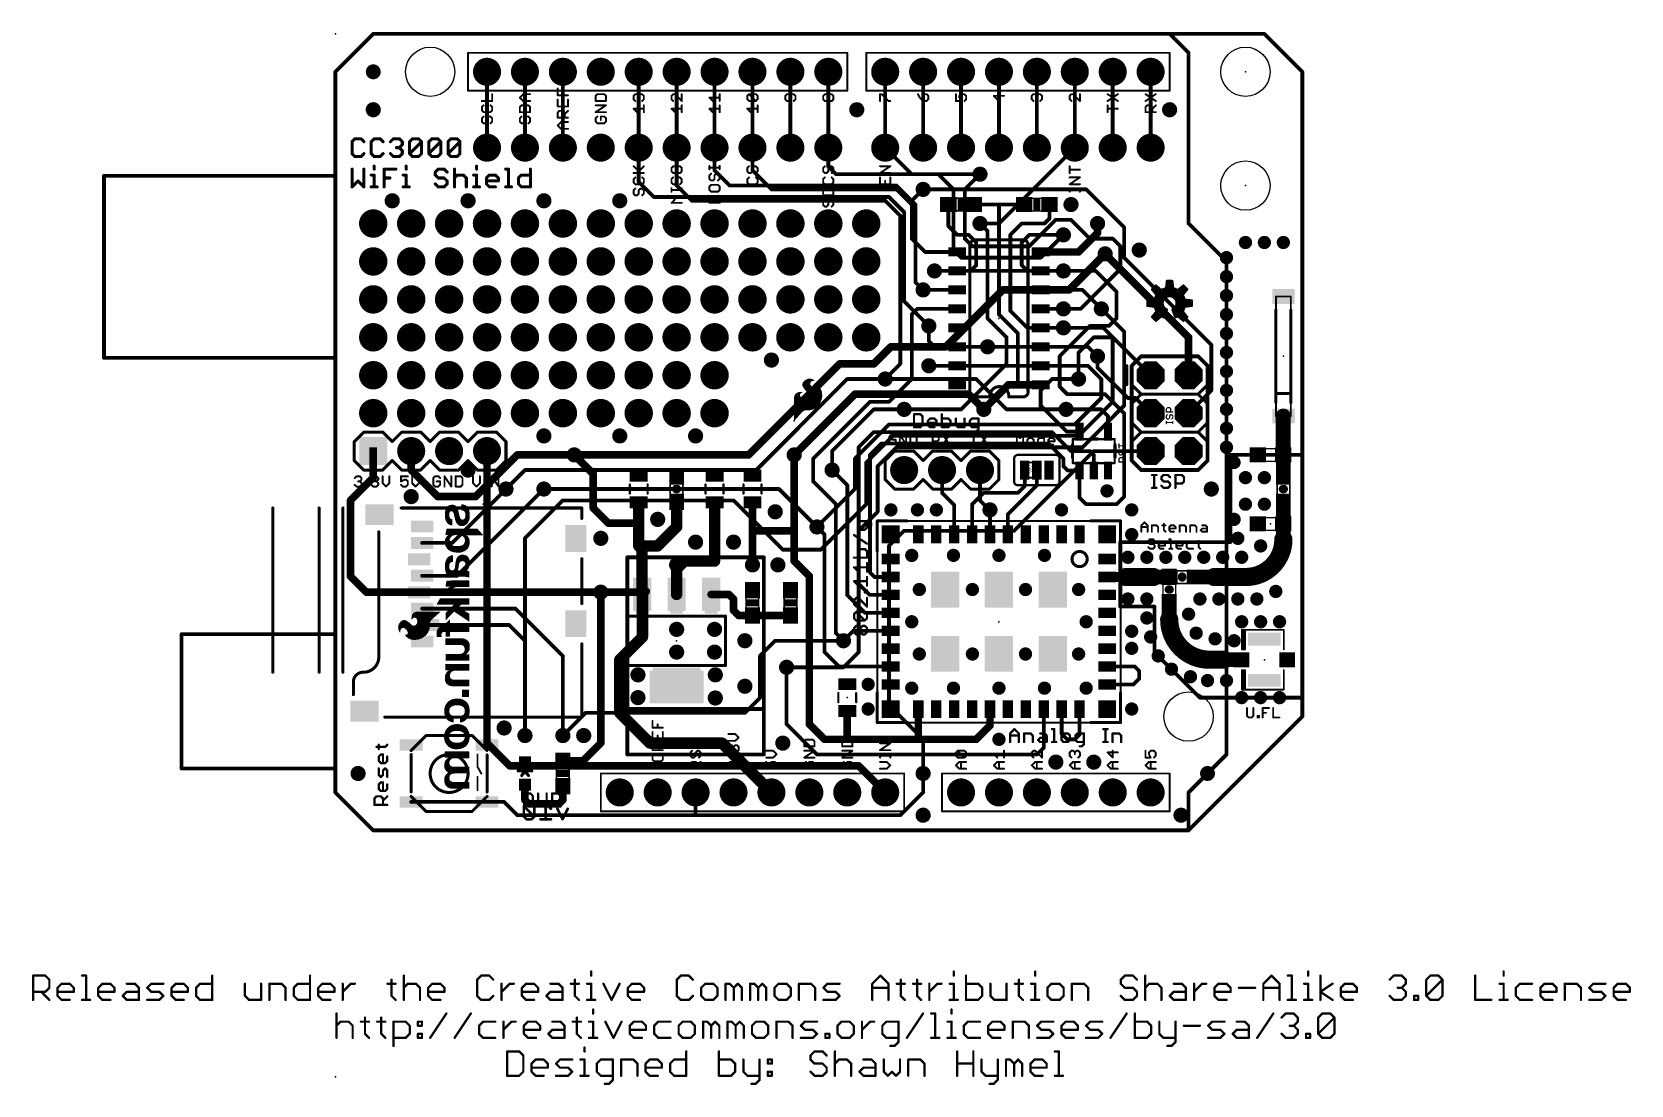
# Model space of a CAD drawing. Extents: x -20 to 87, y -17 to 53.
import ezdxf

# ---------------------------------------------------------------- set-up
doc = ezdxf.new("R2010")
doc.units = 0
for name, color, linetype in [('1', 12, 'CONTINUOUS'), ('16', 132, 'CONTINUOUS'), ('17', 110, 'CONTINUOUS'), ('18', 110, 'CONTINUOUS'), ('20', 53, 'CONTINUOUS'), ('21', 41, 'CONTINUOUS'), ('22', 40, 'CONTINUOUS'), ('23', 53, 'CONTINUOUS'), ('24', 53, 'CONTINUOUS'), ('51', 53, 'CONTINUOUS')]:
    doc.layers.add(name, color=color, linetype=linetype)

# ---------------------------------------------------------------- blocks, each defined once
blk = doc.blocks.new('RECT')
blk.add_solid([(-0.5, -0.5), (0.5, -0.5), (-0.5, 0.5), (0.5, 0.5)])
blk = doc.blocks.new('PIE')
at = {"const_width": 0.5}
blk.add_lwpolyline([(0, -0.25, 1), (0, 0.25, 1), (0, -0.25)], format="xyb", dxfattribs=at)
blk = doc.blocks.new('ROUNDP')
at = {"const_width": 0.5}
blk.add_lwpolyline([(0, -0.25, 1), (0, 0.25, 1), (0, -0.25)], format="xyb", dxfattribs=at)
blk = doc.blocks.new('OCTAGONP')
at = {"const_width": 0.5}
blk.add_lwpolyline([(-0.25, -0.1036), (-0.25, 0.1036), (-0.1036, 0.25), (0.1036, 0.25), (0.25, 0.1036), (0.25, -0.1036), (0.1036, -0.25), (-0.1036, -0.25), (-0.25, -0.1036), (-0.25, 0.1036)], dxfattribs=at)
blk = doc.blocks.new('SQUAREP')
blk.add_solid([(-0.5, -0.5), (0.5, -0.5), (-0.5, 0.5), (0.5, 0.5)])
blk = doc.blocks.new('ROUNDV')
at = {"const_width": 0.5}
blk.add_lwpolyline([(0, -0.25, 1), (0, 0.25, 1), (0, -0.25)], format="xyb", dxfattribs=at)

msp = doc.modelspace()

# ---------------------------------------------------------------- linework, layer by layer
at = {"layer": '1'}
for points, const_width in [([(0, 50.8), (2.54, 53.34)], 0.254), ([(2.54, 53.34), (62.23, 53.34)], 0.254), ([(62.23, 53.34), (64.77, 50.8)], 0.254), ([(0, 2.54), (0, 50.8)], 0.254), ([(10.16, 50.8), (10.16, 45.72)], 0.254), ([(12.7, 50.8), (12.7, 45.72)], 0.254), ([(15.24, 50.8), (15.24, 45.72)], 0.254), ([(20.32, 50.8), (20.32, 45.72)], 0.254), ([(22.86, 50.8), (22.86, 45.72)], 0.254), ([(25.4, 50.8), (25.4, 45.72)], 0.254), ([(27.94, 50.8), (27.94, 45.72)], 0.254), ([(30.48, 50.8), (30.48, 45.72)], 0.254), ([(33.02, 50.8), (33.02, 45.72)], 0.254), ([(36.83, 50.8), (36.83, 45.72)], 0.254), ([(39.37, 50.8), (39.37, 45.72)], 0.254), ([(41.91, 50.8), (41.91, 45.72)], 0.254), ([(44.45, 50.8), (44.45, 45.72)], 0.254), ([(46.99, 50.8), (46.99, 45.72)], 0.254), ([(49.53, 50.8), (49.53, 45.72)], 0.254), ([(52.07, 50.8), (52.07, 45.72)], 0.254), ([(54.61, 50.8), (54.61, 45.72)], 0.254), ([(64.77, 50.8), (64.77, 7.62)], 0.254), ([(22.86, 43.18), (22.86, 45.72)], 0.254), ([(27.94, 45.72), (27.94, 44.196)], 0.254), ([(33.02, 44.45), (33.02, 45.72)], 0.254), ([(29.21, 42.926), (27.94, 44.196)], 0.254), ([(33.02, 44.45), (33.528, 43.942)], 0.254), ([(33.528, 43.942), (43.18, 43.942)], 0.254), ([(23.876, 42.164), (22.86, 43.18)], 0.254), ([(37.592, 42.926), (29.21, 42.926)], 0.254), ([(38.608, 41.91), (37.592, 42.926)], 0.254), ([(50.292, 42.926), (39.37, 42.926)], 0.254), ([(52.832, 40.386), (50.292, 42.926)], 0.254), ([(36.83, 42.164), (23.876, 42.164)], 0.254), ([(37.846, 41.148), (36.83, 42.164)], 0.254), ([(38.608, 39.624), (38.608, 41.91)], 0.254), ([(41.06, 41.91), (41.06, 40.474)], 0.254), ([(42.76, 41.91), (44.45, 41.91)], 0.254), ([(44.45, 41.91), (46.14, 41.91)], 0.254), ([(44.45, 34.544), (44.45, 41.91)], 0.254), ([(47.84, 41.91), (47.84, 40.982)], 0.254), ([(37.846, 31.242), (37.846, 41.148)], 0.254), ([(43.561, 40.259), (43.18, 40.64)], 0.254), ([(45.974, 40.64), (45.212, 39.878)], 0.254), ([(47.498, 40.64), (45.974, 40.64)], 0.254), ([(47.84, 40.982), (47.498, 40.64)], 0.254), ([(51.054, 40.64), (51.054, 40.005)], 0.508), ([(39.497, 38.735), (38.608, 39.624)], 0.254), ([(41.656, 39.878), (41.06, 40.474)], 0.254), ([(42.418, 39.878), (41.656, 39.878)], 0.254), ([(42.926, 39.37), (42.418, 39.878)], 0.254), ([(43.688, 40.132), (43.561, 40.259)], 0.254), ([(43.688, 34.29), (43.688, 40.132)], 0.254), ([(45.212, 34.798), (45.212, 39.878)], 0.254), ([(45.974, 39.37), (46.482, 39.878)], 0.254), ([(46.482, 39.878), (48.768, 39.878)], 0.254), ([(51.054, 40.005), (49.784, 38.735)], 0.508), ([(52.832, 38.354), (52.832, 40.386)], 0.254), ([(41.65, 38.735), (39.497, 38.735)], 0.254), ([(42.926, 37.846), (42.926, 39.37)], 0.254), ([(45.974, 37.846), (45.974, 39.37)], 0.254), ([(47.25, 38.735), (49.784, 38.735)], 0.508), ([(57.15, 33.02), (51.562, 38.608)], 0.508), ([(40.132, 37.465), (41.65, 37.465)], 0.254), ([(41.65, 37.465), (42.545, 37.465)], 0.254), ([(42.545, 37.465), (42.926, 37.846)], 0.254), ([(46.355, 37.465), (45.974, 37.846)], 0.254), ([(47.25, 37.465), (46.355, 37.465)], 0.254), ([(48.768, 37.465), (50.927, 37.465)], 0.254), ([(52.324, 36.068), (50.927, 37.465)], 0.254), ([(58.674, 32.512), (52.832, 38.354)], 0.254), ([(41.65, 36.195), (39.37, 36.195)], 0.254), ([(47.25, 36.195), (50.038, 36.195)], 0.254), ([(50.038, 36.195), (51.308, 34.925)], 0.254), ([(52.324, 34.29), (52.324, 36.068)], 0.254), ([(38.989, 34.925), (38.608, 34.544)], 0.254), ([(38.608, 34.544), (38.608, 30.226)], 0.254), ([(41.65, 34.925), (38.989, 34.925)], 0.254), ([(44.958, 33.02), (43.688, 34.29)], 0.254), ([(45.72, 33.274), (44.45, 34.544)], 0.254), ([(46.355, 33.655), (45.212, 34.798)], 0.254), ([(48.768, 34.925), (47.25, 34.925)], 0.254), ([(51.816, 33.782), (52.324, 34.29)], 0.254), ([(39.751, 32.766), (39.751, 33.782)], 0.254), ([(45.72, 33.274), (45.72, 29.845)], 0.254), ([(47.25, 33.655), (46.355, 33.655)], 0.254), ([(47.25, 33.655), (48.768, 33.655)], 0.254), ([(48.514, 31.75), (50.546, 33.782)], 0.254), ([(50.546, 33.782), (51.816, 33.782)], 0.254), ([(57.15, 30.48), (57.15, 33.02)], 0.508), ([(40.132, 32.385), (39.751, 32.766)], 0.254), ([(41.529, 32.385), (40.132, 32.385)], 0.254), ([(41.529, 32.385), (41.656, 32.512)], 0.254), ([(41.65, 32.385), (41.529, 32.385)], 0.254), ([(41.65, 32.385), (43.688, 32.385)], 0.254), ([(44.958, 33.02), (44.958, 31.242)], 0.254), ([(50.8, 33.02), (49.784, 32.004)], 0.254), ([(52.07, 33.02), (50.8, 33.02)], 0.254), ([(54.61, 30.48), (52.07, 33.02)], 0.254), ([(58.674, 29.464), (58.674, 32.512)], 0.254), ([(36.83, 30.226), (37.846, 31.242)], 0.254), ([(41.65, 31.115), (39.751, 31.115)], 0.254), ([(44.958, 31.242), (41.91, 28.194)], 0.254), ([(48.514, 31.75), (48.514, 29.718)], 0.254), ([(49.784, 32.004), (49.784, 30.226)], 0.254), ([(51.054, 31.75), (51.054, 30.988)], 0.254), ([(51.054, 30.988), (53.086, 28.956)], 0.254), ([(37.084, 28.702), (38.608, 30.226)], 0.254), ([(45.085, 29.845), (43.434, 28.194)], 0.508), ([(45.72, 29.845), (45.085, 29.845)], 0.508), ([(47.25, 29.845), (45.72, 29.845)], 0.508), ([(47.25, 29.845), (47.25, 28.442)], 0.254), ([(48.514, 29.718), (49.022, 29.21)], 0.254), ([(49.022, 29.21), (51.562, 29.21)], 0.254), ([(51.562, 29.21), (52.832, 27.94)], 0.254), ([(53.086, 28.956), (53.594, 28.956)], 0.254), ([(54.61, 27.94), (53.594, 28.956)], 0.254), ([(57.15, 27.94), (58.674, 29.464)], 0.254), ([(32.004, 24.892), (35.814, 28.702)], 0.254), ([(35.814, 28.702), (37.084, 28.702)], 0.254), ([(41.91, 28.194), (38.1, 28.194)], 0.254), ([(47.25, 28.442), (48.9919, 26.7001)], 0.254), ([(51.308, 28.194), (48.9458, 28.194)], 0.254), ([(51.75, 27.752), (51.308, 28.194)], 0.254), ([(51.75, 26.7001), (51.75, 27.752)], 0.254), ([(52.832, 27.94), (52.832, 22.352)], 0.254), ([(63.4864, 27.7364), (63.5, 27.75)], 0.9906), ([(63.4864, 25.146), (63.4864, 27.7364)], 0.9906), ([(36.068, 26.67), (35.052, 25.654)], 0.254), ([(48.006, 26.67), (36.068, 26.67)], 0.254), ([(49.276, 25.4), (48.006, 26.67)], 0.254), ([(49.85, 26.7001), (48.9919, 26.7001)], 0.254), ([(35.052, 16.51), (35.052, 25.654)], 0.254), ([(36.576, 25.908), (35.814, 25.146)], 0.254), ([(36.576, 25.908), (47.752, 25.908)], 0.254), ([(47.752, 25.908), (48.768, 24.892)], 0.254), ([(2.54, 25.4), (2.54, 23.622)], 0.508), ([(5.08, 25.4), (5.08, 24.13)], 0.508), ([(9.398, 22.352), (12.192, 25.146)], 0.508), ([(12.192, 25.146), (16.002, 25.146)], 0.508), ([(16.002, 25.146), (17.272, 23.876)], 0.508), ([(30.734, 25.146), (30.734, 20.066)], 0.508), ([(32.004, 24.892), (32.004, 23.368)], 0.254), ([(35.814, 17.272), (35.814, 25.146)], 0.254), ([(48.768, 24.892), (48.768, 24.384)], 0.254), ([(50.546, 25.4), (49.276, 25.4)], 0.254), ([(50.8, 25.146), (50.546, 25.4)], 0.254), ([(50.8, 24.0999), (50.8, 25.146)], 0.254), ([(64.77, 25.146), (59.944, 25.146)], 0.254), ([(59.944, 25.146), (59.944, 19.304)], 0.254), ([(63.5, 25.1324), (63.4864, 25.146)], 0.9906), ([(63.5, 23.71), (63.5, 25.1324)], 0.9906), ([(64.77, 8.89), (64.77, 25.146)], 0.254), ([(2.54, 23.622), (1.016, 22.098)], 0.508), ([(5.08, 24.13), (6.858, 22.352)], 0.508), ([(17.272, 23.876), (17.272, 21.59)], 0.508), ([(34.29, 23.114), (33.274, 24.13)], 0.254), ([(40.64, 24.13), (40.64, 22.606)], 0.254), ([(46.1772, 24.13), (46.1772, 23.0632)], 0.254), ([(46.99, 24.13), (46.99, 23.114)], 0.254), ([(49.0521, 24.0999), (48.768, 24.384)], 0.254), ([(49.85, 24.0999), (49.0521, 24.0999)], 0.254), ([(49.85, 24.0999), (49.85, 22.286)], 0.254), ([(6.858, 22.352), (9.398, 22.352)], 0.508), ([(7.82, 19.25), (11.43, 22.86)], 0.254), ([(8.16, 17.05), (13.97, 22.86)], 0.254), ([(32.004, 23.368), (33.528, 21.844)], 0.254), ([(34.29, 15.748), (34.29, 23.114)], 0.254), ([(41.45, 21.796), (40.64, 22.606)], 0.254), ([(42.65, 21.822), (43.434, 22.606)], 0.254), ([(43.434, 22.606), (45.72, 22.606)], 0.254), ([(45.05, 21.174), (46.99, 23.114)], 0.254), ([(45.72, 22.606), (46.1772, 23.0632)], 0.254), ([(63.5, 22.01), (63.5, 20.5368)], 0.9906), ([(1.016, 17.018), (1.016, 22.098)], 0.508), ([(17.272, 21.59), (18.288, 20.574)], 0.508), ([(20.32, 21.96), (20.32, 20.574)], 0.762), ([(22.86, 22.01), (22.86, 20.32)], 0.762), ([(25.4, 21.96), (25.4, 18.034)], 0.762), ([(27.94, 20.066), (27.94, 21.96)], 0.508), ([(33.528, 21.844), (33.528, 13.208)], 0.254), ([(41.45, 19.82), (41.45, 21.796)], 0.254), ([(42.65, 19.82), (42.65, 21.822)], 0.254), ([(43.85, 21.461), (43.848, 21.463)], 0.254), ([(43.85, 19.82), (43.85, 21.461)], 0.254), ([(49.85, 22.286), (50.292, 21.844)], 0.254), ([(50.292, 21.844), (52.324, 21.844)], 0.254), ([(52.324, 21.844), (52.832, 22.352)], 0.254), ([(18.288, 20.574), (20.32, 20.574)], 0.508), ([(20.32, 20.574), (20.32, 19.05)], 0.762), ([(22.86, 20.32), (21.59, 19.05)], 0.762), ([(32.766, 19.812), (32.258, 20.32)], 0.254), ([(45.05, 19.82), (45.05, 21.174)], 0.254), ([(63.5, 20.5368), (63.4864, 20.5232)], 0.9906), ([(63.5, 20.5096), (63.4864, 20.5232)], 0.9906), ([(63.5, 19.4818), (63.5, 20.5096)], 0.9906), ([(5.81, 19.25), (7.82, 19.25)], 0.254), ([(21.59, 19.05), (20.32, 19.05)], 0.762), ([(20.5486, 18.8214), (20.32, 19.05)], 0.762), ([(30.734, 20.066), (27.94, 20.066)], 0.508), ([(27.94, 20.066), (27.94, 17.78)], 0.508), ([(30.734, 18.034), (30.734, 20.066)], 0.508), ([(32.766, 11.938), (32.766, 19.812)], 0.254), ([(59.944, 19.304), (52.578, 19.304)], 0.254), ([(52.578, 19.304), (52.578, 14.986)], 0.254), ([(19.558, 5.08), (19.558, 18.288)], 0.254), ([(19.558, 18.288), (28.702, 18.288)], 0.254), ([(20.5486, 15.7988), (20.5486, 18.8214)], 0.762), ([(22.86, 17.526), (23.368, 18.034)], 0.762), ([(23.368, 18.034), (25.4, 18.034)], 0.762), ([(28.702, 18.288), (28.702, 5.08)], 0.254), ([(30.734, 18.034), (31.75, 17.018)], 0.508), ([(2.084, 15.95), (1.016, 17.018)], 0.508), ([(5.81, 17.05), (8.16, 17.05)], 0.254), ([(22.86, 15.7988), (22.86, 17.526)], 0.762), ([(31.75, 17.018), (31.75, 7.112)], 0.508), ([(36.116, 16.97), (35.814, 17.272)], 0.254), ([(51.7028, 16.9672), (51.7, 16.97)], 0.6604), ([(52.959, 16.9672), (51.7028, 16.9672)], 0.6604), ([(54.7878, 16.9672), (52.959, 16.9672)], 1.2192), ([(55.8682, 16.9672), (54.7878, 16.9672)], 0.9906), ([(55.8546, 16.979), (55.8564, 16.979)], 0.9652), ([(55.8564, 16.979), (55.8682, 16.9672)], 0.9652), ([(57.5682, 16.9672), (58.8772, 16.9672)], 0.9906), ([(58.8772, 16.9672), (60.9854, 16.9672)], 1.2192), ([(5.61, 15.95), (2.084, 15.95)], 0.508), ([(5.61, 15.95), (17.7788, 15.95)], 0.508), ([(17.7788, 15.95), (17.78, 15.9512)], 0.508), ([(17.78, 15.9512), (17.78, 5.842)], 0.508), ([(20.574, 15.7734), (20.5486, 15.7988)], 0.762), ([(20.574, 12.954), (20.574, 15.7734)], 0.762), ([(27.94, 16.002), (27.94, 16.09)], 0.508), ([(35.792, 15.77), (35.052, 16.51)], 0.254), ([(37.2, 16.97), (36.116, 16.97)], 0.254), ([(25.1714, 15.7988), (26.3652, 15.7988)], 0.508), ([(26.3652, 15.7988), (26.67, 15.494)], 0.508), ([(26.67, 14.732), (26.67, 15.494)], 0.508), ([(35.468, 14.57), (34.29, 15.748)], 0.254), ([(37.2, 15.77), (35.792, 15.77)], 0.254), ([(52.578, 14.986), (54.864, 14.986)], 0.254), ([(54.864, 14.986), (54.864, 11.938)], 0.254), ([(55.8546, 15.279), (55.8546, 14.1224)], 0.9906), ([(5.81, 14.85), (12.074, 14.85)], 0.254), ([(12.074, 14.85), (15.24, 11.684)], 0.254), ([(27.012, 14.39), (26.67, 14.732)], 0.508), ([(27.94, 14.39), (27.012, 14.39)], 0.508), ([(30.48, 14.39), (27.94, 14.39)], 0.508), ([(37.2, 14.57), (35.468, 14.57)], 0.254), ([(6.21, 13.75), (11.65, 13.75)], 0.254), ([(11.65, 13.75), (12.7, 12.7)], 0.254), ([(19.05, 11.43), (20.574, 12.954)], 0.762), ([(33.528, 13.208), (34.036, 12.7)], 0.254), ([(34.706, 13.37), (34.036, 12.7)], 0.254), ([(37.2, 13.37), (34.706, 13.37)], 0.254), ([(12.7, 12.7), (12.7, 6.35)], 0.254), ([(15.24, 11.684), (15.24, 6.35)], 0.254), ([(19.05, 7.874), (19.05, 11.43)], 0.762), ([(33.734, 10.97), (32.766, 11.938)], 0.254), ([(54.864, 11.938), (57.912, 8.89)], 0.254), ([(58.547, 11.43), (59.5122, 11.43)], 1.2192), ([(60.705, 11.43), (59.5122, 11.43)], 0.9906), ([(60.706, 11.43), (60.705, 11.43)], 0.9906), ([(30.226, 7.112), (30.226, 10.922)], 0.254), ([(37.2, 10.97), (33.734, 10.97)], 0.254), ([(51.7, 10.97), (53.546, 10.97)], 0.254), ([(53.546, 10.97), (53.848, 10.668)], 0.254), ([(53.848, 10.16), (53.848, 10.668)], 0.254), ([(51.7, 9.77), (53.458, 9.77)], 0.254), ([(53.458, 9.77), (53.848, 10.16)], 0.254), ([(57.912, 8.89), (64.77, 8.89)], 0.254), ([(21.082, 5.842), (19.05, 7.874)], 0.762), ([(34.29, 7.99), (34.29, 6.096)], 0.508), ([(39.05, 8.12), (39.05, 6.162)], 0.508), ([(43.85, 8.12), (43.85, 7.02)], 0.508), ([(47.45, 8.12), (47.45, 5.54)], 0.254), ([(48.65, 8.12), (48.65, 6.468)], 0.254), ([(49.85, 8.12), (49.85, 6.416)], 0.254), ([(64.77, 7.62), (57.15, 0)], 0.254), ([(32.258, 5.08), (30.226, 7.112)], 0.254), ([(31.75, 7.112), (32.766, 6.096)], 0.508), ([(43.85, 7.02), (42.926, 6.096)], 0.508), ([(48.65, 6.468), (49.022, 6.096)], 0.254), ([(49.85, 6.416), (49.53, 6.096)], 0.254), ([(16.598, 4.66), (17.78, 5.842)], 0.508), ([(25.908, 5.842), (21.082, 5.842)], 0.762), ([(29.21, 2.54), (25.908, 5.842)], 0.762), ([(34.29, 6.096), (32.766, 6.096)], 0.508), ([(34.29, 6.096), (39.116, 6.096)], 0.508), ([(39.05, 6.162), (39.116, 6.096)], 0.508), ([(39.116, 6.096), (42.926, 6.096)], 0.508), ([(47.45, 5.54), (46.99, 5.08)], 0.254), ([(49.53, 6.096), (49.022, 6.096)], 0.254), ([(15.24, 4.66), (16.598, 4.66)], 0.508), ([(28.702, 5.08), (19.558, 5.08)], 0.254), ([(46.99, 5.08), (32.258, 5.08)], 0.254), ([(12.7, 2.032), (12.7, 3.06)], 0.508), ([(15.24, 2.96), (15.24, 2.032)], 0.508), ([(39.37, 2.54), (39.37, 3.81)], 0.254), ([(2.54, 0), (0, 2.54)], 0.254), ([(12.954, 1.778), (12.7, 2.032)], 0.508), ([(15.24, 2.032), (14.986, 1.778)], 0.508), ([(24.13, 2.54), (24.13, 1.016)], 0.254), ([(37.846, 1.016), (39.37, 2.54)], 0.254), ([(5.08, 1.905), (10.16, 1.905)], 0.254), ([(10.16, 1.905), (11.303, 1.905)], 0.254), ([(11.303, 1.905), (12.192, 1.016)], 0.254), ([(12.192, 1.016), (24.13, 1.016)], 0.254), ([(14.986, 1.778), (12.954, 1.778)], 0.508), ([(24.13, 1.016), (37.846, 1.016)], 0.254), ([(57.15, 0), (2.54, 0)], 0.254)]:
    msp.add_lwpolyline(points, dxfattribs=dict(at, const_width=const_width))
for points, const_width in [([(2.54, 53.4035, 1), (2.54, 53.2765)], 0.127), ([(2.5849, 53.2951, 1), (2.4951, 53.3849)], 0.127), ([(62.2749, 53.3849, 1), (62.1851, 53.2951)], 0.127), ([(62.23, 53.2765, 1), (62.23, 53.4035)], 0.127), ([(0.0635, 50.8, 1), (-0.0635, 50.8)], 0.127), ([(-0.0449, 50.8449, 1), (0.0449, 50.7551)], 0.127), ([(10.2235, 50.8, 1), (10.0965, 50.8)], 0.127), ([(12.7635, 50.8, 1), (12.6365, 50.8)], 0.127), ([(15.3035, 50.8, 1), (15.1765, 50.8)], 0.127), ([(20.3835, 50.8, 1), (20.2565, 50.8)], 0.127), ([(22.9235, 50.8, 1), (22.7965, 50.8)], 0.127), ([(25.4635, 50.8, 1), (25.3365, 50.8)], 0.127), ([(28.0035, 50.8, 1), (27.8765, 50.8)], 0.127), ([(30.5435, 50.8, 1), (30.4165, 50.8)], 0.127), ([(33.0835, 50.8, 1), (32.9565, 50.8)], 0.127), ([(36.8935, 50.8, 1), (36.7665, 50.8)], 0.127), ([(39.4335, 50.8, 1), (39.3065, 50.8)], 0.127), ([(41.9735, 50.8, 1), (41.8465, 50.8)], 0.127), ([(44.5135, 50.8, 1), (44.3865, 50.8)], 0.127), ([(47.0535, 50.8, 1), (46.9265, 50.8)], 0.127), ([(49.5935, 50.8, 1), (49.4665, 50.8)], 0.127), ([(52.1335, 50.8, 1), (52.0065, 50.8)], 0.127), ([(54.6735, 50.8, 1), (54.5465, 50.8)], 0.127), ([(64.8335, 50.8, 1), (64.7065, 50.8)], 0.127), ([(64.7251, 50.7551, 1), (64.8149, 50.8449)], 0.127), ([(10.0965, 45.72, 1), (10.2235, 45.72)], 0.127), ([(12.6365, 45.72, 1), (12.7635, 45.72)], 0.127), ([(15.1765, 45.72, 1), (15.3035, 45.72)], 0.127), ([(20.2565, 45.72, 1), (20.3835, 45.72)], 0.127), ([(22.9235, 45.72, 1), (22.7965, 45.72)], 0.127), ([(22.7965, 45.72, 1), (22.9235, 45.72)], 0.127), ([(25.3365, 45.72, 1), (25.4635, 45.72)], 0.127), ([(28.0035, 45.72, 1), (27.8765, 45.72)], 0.127), ([(27.8765, 45.72, 1), (28.0035, 45.72)], 0.127), ([(30.4165, 45.72, 1), (30.5435, 45.72)], 0.127), ([(33.0835, 45.72, 1), (32.9565, 45.72)], 0.127), ([(32.9565, 45.72, 1), (33.0835, 45.72)], 0.127), ([(36.7665, 45.72, 1), (36.8935, 45.72)], 0.127), ([(39.3065, 45.72, 1), (39.4335, 45.72)], 0.127), ([(41.8465, 45.72, 1), (41.9735, 45.72)], 0.127), ([(44.3865, 45.72, 1), (44.5135, 45.72)], 0.127), ([(46.9265, 45.72, 1), (47.0535, 45.72)], 0.127), ([(49.4665, 45.72, 1), (49.5935, 45.72)], 0.127), ([(52.0065, 45.72, 1), (52.1335, 45.72)], 0.127), ([(54.5465, 45.72, 1), (54.6735, 45.72)], 0.127), ([(27.9849, 44.2409, 1), (27.8951, 44.1511)], 0.127), ([(27.8765, 44.196, 1), (28.0035, 44.196)], 0.127), ([(33.0649, 44.4949, 1), (32.9751, 44.4051)], 0.127), ([(32.9565, 44.45, 1), (33.0835, 44.45)], 0.127), ([(33.528, 44.0055, 1), (33.528, 43.8785)], 0.127), ([(33.4831, 43.8971, 1), (33.5729, 43.9869)], 0.127), ([(43.18, 43.8785, 1), (43.18, 44.0055)], 0.127), ([(22.9049, 43.2249, 1), (22.8151, 43.1351)], 0.127), ([(22.7965, 43.18, 1), (22.9235, 43.18)], 0.127), ([(29.21, 42.9895, 1), (29.21, 42.8625)], 0.127), ([(29.1651, 42.8811, 1), (29.2549, 42.9709)], 0.127), ([(37.6369, 42.9709, 1), (37.5471, 42.8811)], 0.127), ([(37.592, 42.8625, 1), (37.592, 42.9895)], 0.127), ([(39.37, 42.9895, 1), (39.37, 42.8625)], 0.127), ([(50.3369, 42.9709, 1), (50.2471, 42.8811)], 0.127), ([(50.292, 42.8625, 1), (50.292, 42.9895)], 0.127), ([(23.876, 42.2275, 1), (23.876, 42.1005)], 0.127), ([(23.8311, 42.1191, 1), (23.9209, 42.2089)], 0.127), ([(36.8749, 42.2089, 1), (36.7851, 42.1191)], 0.127), ([(36.83, 42.1005, 1), (36.83, 42.2275)], 0.127), ([(38.6715, 41.91, 1), (38.5445, 41.91)], 0.127), ([(38.5631, 41.8651, 1), (38.6529, 41.9549)], 0.127), ([(41.1235, 41.91, 1), (40.9965, 41.91)], 0.127), ([(42.76, 41.9735, 1), (42.76, 41.8465)], 0.127), ([(44.45, 41.9735, 1), (44.45, 41.8465)], 0.127), ([(44.5135, 41.91, 1), (44.3865, 41.91)], 0.127), ([(44.45, 41.8465, 1), (44.45, 41.9735)], 0.127), ([(46.14, 41.8465, 1), (46.14, 41.9735)], 0.127), ([(47.9035, 41.91, 1), (47.7765, 41.91)], 0.127), ([(37.9095, 41.148, 1), (37.7825, 41.148)], 0.127), ([(37.8011, 41.1031, 1), (37.8909, 41.1929)], 0.127), ([(43.2249, 40.6849, 1), (43.1351, 40.5951)], 0.127), ([(45.974, 40.7035, 1), (45.974, 40.5765)], 0.127), ([(46.0189, 40.5951, 1), (45.9291, 40.6849)], 0.127), ([(47.4531, 40.6849, 1), (47.5429, 40.5951)], 0.127), ([(47.498, 40.5765, 1), (47.498, 40.7035)], 0.127), ([(47.7765, 40.982, 1), (47.9035, 40.982)], 0.127), ([(47.8849, 40.9371, 1), (47.7951, 41.0269)], 0.127), ([(51.181, 40.64, 1), (50.927, 40.64)], 0.254), ([(38.6529, 39.6689, 1), (38.5631, 39.5791)], 0.127), ([(38.5445, 39.624, 1), (38.6715, 39.624)], 0.127), ([(41.1049, 40.5189, 1), (41.0151, 40.4291)], 0.127), ([(40.9965, 40.474, 1), (41.1235, 40.474)], 0.127), ([(41.656, 39.9415, 1), (41.656, 39.8145)], 0.127), ([(41.6111, 39.8331, 1), (41.7009, 39.9229)], 0.127), ([(42.4629, 39.9229, 1), (42.3731, 39.8331)], 0.127), ([(42.418, 39.8145, 1), (42.418, 39.9415)], 0.127), ([(43.6059, 40.3039, 1), (43.5161, 40.2141)], 0.127), ([(43.5161, 40.2141, 1), (43.6059, 40.3039)], 0.127), ([(43.7515, 40.132, 1), (43.6245, 40.132)], 0.127), ([(43.6431, 40.0871, 1), (43.7329, 40.1769)], 0.127), ([(45.2755, 39.878, 1), (45.1485, 39.878)], 0.127), ([(45.1671, 39.9229, 1), (45.2569, 39.8331)], 0.127), ([(46.482, 39.9415, 1), (46.482, 39.8145)], 0.127), ([(46.5269, 39.8331, 1), (46.4371, 39.9229)], 0.127), ([(48.768, 39.8145, 1), (48.768, 39.9415)], 0.127), ([(50.927, 40.005, 1), (51.181, 40.005)], 0.254), ([(51.1438, 39.9152, 1), (50.9642, 40.0948)], 0.254), ([(52.8955, 40.386, 1), (52.7685, 40.386)], 0.127), ([(52.7871, 40.3411, 1), (52.8769, 40.4309)], 0.127), ([(39.497, 38.7985, 1), (39.497, 38.6715)], 0.127), ([(39.4521, 38.6901, 1), (39.5419, 38.7799)], 0.127), ([(41.65, 38.6715, 1), (41.65, 38.7985)], 0.127), ([(42.9895, 39.37, 1), (42.8625, 39.37)], 0.127), ([(42.8811, 39.3251, 1), (42.9709, 39.4149)], 0.127), ([(46.0375, 39.37, 1), (45.9105, 39.37)], 0.127), ([(45.9291, 39.4149, 1), (46.0189, 39.3251)], 0.127), ([(47.25, 38.862, 1), (47.25, 38.608)], 0.254), ([(49.6942, 38.8248, 1), (49.8738, 38.6452)], 0.254), ([(49.784, 38.608, 1), (49.784, 38.862)], 0.254), ([(51.6518, 38.6978, 1), (51.4722, 38.5182)], 0.254), ([(40.132, 37.5285, 1), (40.132, 37.4015)], 0.127), ([(41.65, 37.5285, 1), (41.65, 37.4015)], 0.127), ([(41.65, 37.4015, 1), (41.65, 37.5285)], 0.127), ([(42.5001, 37.5099, 1), (42.5899, 37.4201)], 0.127), ([(42.545, 37.4015, 1), (42.545, 37.5285)], 0.127), ([(42.8625, 37.846, 1), (42.9895, 37.846)], 0.127), ([(42.9709, 37.8011, 1), (42.8811, 37.8909)], 0.127), ([(46.0189, 37.8909, 1), (45.9291, 37.8011)], 0.127), ([(45.9105, 37.846, 1), (46.0375, 37.846)], 0.127), ([(46.355, 37.5285, 1), (46.355, 37.4015)], 0.127), ([(46.3101, 37.4201, 1), (46.3999, 37.5099)], 0.127), ([(47.25, 37.4015, 1), (47.25, 37.5285)], 0.127), ([(48.768, 37.5285, 1), (48.768, 37.4015)], 0.127), ([(50.9719, 37.5099, 1), (50.8821, 37.4201)], 0.127), ([(50.927, 37.4015, 1), (50.927, 37.5285)], 0.127), ([(52.8769, 38.3989, 1), (52.7871, 38.3091)], 0.127), ([(52.7685, 38.354, 1), (52.8955, 38.354)], 0.127), ([(39.37, 36.2585, 1), (39.37, 36.1315)], 0.127), ([(41.65, 36.1315, 1), (41.65, 36.2585)], 0.127), ([(47.25, 36.2585, 1), (47.25, 36.1315)], 0.127), ([(50.0829, 36.2399, 1), (49.9931, 36.1501)], 0.127), ([(50.038, 36.1315, 1), (50.038, 36.2585)], 0.127), ([(52.3875, 36.068, 1), (52.2605, 36.068)], 0.127), ([(52.2791, 36.0231, 1), (52.3689, 36.1129)], 0.127), ([(38.6715, 34.544, 1), (38.5445, 34.544)], 0.127), ([(38.5631, 34.5889, 1), (38.6529, 34.4991)], 0.127), ([(38.989, 34.9885, 1), (38.989, 34.8615)], 0.127), ([(39.0339, 34.8801, 1), (38.9441, 34.9699)], 0.127), ([(41.65, 34.8615, 1), (41.65, 34.9885)], 0.127), ([(43.7329, 34.3349, 1), (43.6431, 34.2451)], 0.127), ([(43.6245, 34.29, 1), (43.7515, 34.29)], 0.127), ([(44.4949, 34.5889, 1), (44.4051, 34.4991)], 0.127), ([(44.3865, 34.544, 1), (44.5135, 34.544)], 0.127), ([(45.2569, 34.8429, 1), (45.1671, 34.7531)], 0.127), ([(45.1485, 34.798, 1), (45.2755, 34.798)], 0.127), ([(47.25, 34.9885, 1), (47.25, 34.8615)], 0.127), ([(48.768, 34.8615, 1), (48.768, 34.9885)], 0.127), ([(51.2631, 34.8801, 1), (51.3529, 34.9699)], 0.127), ([(52.2605, 34.29, 1), (52.3875, 34.29)], 0.127), ([(52.3689, 34.2451, 1), (52.2791, 34.3349)], 0.127), ([(39.8145, 33.782, 1), (39.6875, 33.782)], 0.127), ([(45.7835, 33.274, 1), (45.6565, 33.274)], 0.127), ([(45.6751, 33.2291, 1), (45.7649, 33.3189)], 0.127), ([(46.355, 33.7185, 1), (46.355, 33.5915)], 0.127), ([(46.3101, 33.6101, 1), (46.3999, 33.6999)], 0.127), ([(47.25, 33.7185, 1), (47.25, 33.5915)], 0.127), ([(47.25, 33.5915, 1), (47.25, 33.7185)], 0.127), ([(48.768, 33.5915, 1), (48.768, 33.7185)], 0.127), ([(50.546, 33.8455, 1), (50.546, 33.7185)], 0.127), ([(50.5909, 33.7371, 1), (50.5011, 33.8269)], 0.127), ([(51.7711, 33.8269, 1), (51.8609, 33.7371)], 0.127), ([(51.816, 33.7185, 1), (51.816, 33.8455)], 0.127), ([(57.277, 33.02, 1), (57.023, 33.02)], 0.254), ([(57.0602, 32.9302, 1), (57.2398, 33.1098)], 0.254), ([(39.7959, 32.8109, 1), (39.7061, 32.7211)], 0.127), ([(39.6875, 32.766, 1), (39.8145, 32.766)], 0.127), ([(40.132, 32.4485, 1), (40.132, 32.3215)], 0.127), ([(40.0871, 32.3401, 1), (40.1769, 32.4299)], 0.127), ([(41.529, 32.4485, 1), (41.529, 32.3215)], 0.127), ([(41.4841, 32.4299, 1), (41.5739, 32.3401)], 0.127), ([(41.529, 32.3215, 1), (41.529, 32.4485)], 0.127), ([(41.65, 32.4485, 1), (41.65, 32.3215)], 0.127), ([(41.7009, 32.4671, 1), (41.6111, 32.5569)], 0.127), ([(41.65, 32.3215, 1), (41.65, 32.4485)], 0.127), ([(43.688, 32.3215, 1), (43.688, 32.4485)], 0.127), ([(45.0215, 33.02, 1), (44.8945, 33.02)], 0.127), ([(44.9131, 32.9751, 1), (45.0029, 33.0649)], 0.127), ([(50.8, 33.0835, 1), (50.8, 32.9565)], 0.127), ([(50.8449, 32.9751, 1), (50.7551, 33.0649)], 0.127), ([(52.1149, 33.0649, 1), (52.0251, 32.9751)], 0.127), ([(52.07, 32.9565, 1), (52.07, 33.0835)], 0.127), ([(58.7375, 32.512, 1), (58.6105, 32.512)], 0.127), ([(58.6291, 32.4671, 1), (58.7189, 32.5569)], 0.127), ([(37.7825, 31.242, 1), (37.9095, 31.242)], 0.127), ([(37.8909, 31.1971, 1), (37.8011, 31.2869)], 0.127), ([(39.751, 31.1785, 1), (39.751, 31.0515)], 0.127), ([(41.65, 31.0515, 1), (41.65, 31.1785)], 0.127), ([(44.8945, 31.242, 1), (45.0215, 31.242)], 0.127), ([(45.0029, 31.1971, 1), (44.9131, 31.2869)], 0.127), ([(48.5775, 31.75, 1), (48.4505, 31.75)], 0.127), ([(48.4691, 31.7949, 1), (48.5589, 31.7051)], 0.127), ([(49.8475, 32.004, 1), (49.7205, 32.004)], 0.127), ([(49.7391, 32.0489, 1), (49.8289, 31.9591)], 0.127), ([(51.1175, 31.75, 1), (50.9905, 31.75)], 0.127), ([(51.0989, 31.0329, 1), (51.0091, 30.9431)], 0.127), ([(36.7851, 30.2709, 1), (36.8749, 30.1811)], 0.127), ([(38.5445, 30.226, 1), (38.6715, 30.226)], 0.127), ([(38.6529, 30.1811, 1), (38.5631, 30.2709)], 0.127), ([(45.085, 29.972, 1), (45.085, 29.718)], 0.254), ([(45.1748, 29.7552, 1), (44.9952, 29.9348)], 0.254), ([(45.72, 29.972, 1), (45.72, 29.718)], 0.254), ([(45.72, 29.718, 1), (45.72, 29.972)], 0.254), ([(47.25, 29.718, 1), (47.25, 29.972)], 0.254), ([(49.7205, 30.226, 1), (49.8475, 30.226)], 0.127), ([(50.9905, 30.988, 1), (51.1175, 30.988)], 0.127), ([(54.5651, 30.4351, 1), (54.6549, 30.5249)], 0.127), ([(57.023, 30.48, 1), (57.277, 30.48)], 0.254), ([(45.6565, 29.845, 1), (45.7835, 29.845)], 0.127), ([(47.3135, 29.845, 1), (47.1865, 29.845)], 0.127), ([(48.5589, 29.7629, 1), (48.4691, 29.6731)], 0.127), ([(48.4505, 29.718, 1), (48.5775, 29.718)], 0.127), ([(49.022, 29.2735, 1), (49.022, 29.1465)], 0.127), ([(48.9771, 29.1651, 1), (49.0669, 29.2549)], 0.127), ([(51.6069, 29.2549, 1), (51.5171, 29.1651)], 0.127), ([(51.562, 29.1465, 1), (51.562, 29.2735)], 0.127), ([(53.086, 29.0195, 1), (53.086, 28.8925)], 0.127), ([(53.0411, 28.9111, 1), (53.1309, 29.0009)], 0.127), ([(53.6389, 29.0009, 1), (53.5491, 28.9111)], 0.127), ([(53.594, 28.8925, 1), (53.594, 29.0195)], 0.127), ([(58.6105, 29.464, 1), (58.7375, 29.464)], 0.127), ([(58.7189, 29.4191, 1), (58.6291, 29.5089)], 0.127), ([(35.814, 28.7655, 1), (35.814, 28.6385)], 0.127), ([(35.8589, 28.6571, 1), (35.7691, 28.7469)], 0.127), ([(37.0391, 28.7469, 1), (37.1289, 28.6571)], 0.127), ([(37.084, 28.6385, 1), (37.084, 28.7655)], 0.127), ([(38.1, 28.2575, 1), (38.1, 28.1305)], 0.127), ([(41.8651, 28.2389, 1), (41.9549, 28.1491)], 0.127), ([(41.91, 28.1305, 1), (41.91, 28.2575)], 0.127), ([(43.3442, 28.2838, 1), (43.5238, 28.1042)], 0.254), ([(47.2949, 28.4869, 1), (47.2051, 28.3971)], 0.127), ([(47.1865, 28.442, 1), (47.3135, 28.442)], 0.127), ([(48.9458, 28.2575, 1), (48.9458, 28.1305)], 0.127), ([(51.3529, 28.2389, 1), (51.2631, 28.1491)], 0.127), ([(51.308, 28.1305, 1), (51.308, 28.2575)], 0.127), ([(51.8135, 27.752, 1), (51.6865, 27.752)], 0.127), ([(51.7051, 27.7071, 1), (51.7949, 27.7969)], 0.127), ([(52.8955, 27.94, 1), (52.7685, 27.94)], 0.127), ([(52.7871, 27.8951, 1), (52.8769, 27.9849)], 0.127), ([(54.5651, 27.8951, 1), (54.6549, 27.9849)], 0.127), ([(57.1051, 27.9849, 1), (57.1949, 27.8951)], 0.127), ([(63.7341, 27.7364, 1), (63.2388, 27.7364)], 0.4953), ([(63.3113, 27.9115, 1), (63.6615, 27.5613)], 0.4953), ([(63.6751, 27.5749, 1), (63.3249, 27.9251)], 0.4953), ([(36.068, 26.7335, 1), (36.068, 26.6065)], 0.127), ([(36.1129, 26.6251, 1), (36.0231, 26.7149)], 0.127), ([(48.0509, 26.7149, 1), (47.9611, 26.6251)], 0.127), ([(48.006, 26.6065, 1), (48.006, 26.7335)], 0.127), ([(48.9919, 26.7636, 1), (48.9919, 26.6366)], 0.127), ([(48.947, 26.6552, 1), (49.0368, 26.745)], 0.127), ([(49.85, 26.6366, 1), (49.85, 26.7636)], 0.127), ([(35.1155, 25.654, 1), (34.9885, 25.654)], 0.127), ([(35.0071, 25.6989, 1), (35.0969, 25.6091)], 0.127), ([(36.576, 25.9715, 1), (36.576, 25.8445)], 0.127), ([(36.6209, 25.8631, 1), (36.5311, 25.9529)], 0.127), ([(47.7969, 25.9529, 1), (47.7071, 25.8631)], 0.127), ([(47.752, 25.8445, 1), (47.752, 25.9715)], 0.127), ([(51.6865, 26.7001, 1), (51.8135, 26.7001)], 0.127), ([(2.667, 25.4, 1), (2.413, 25.4)], 0.254), ([(5.207, 25.4, 1), (4.953, 25.4)], 0.254), ([(12.192, 25.273, 1), (12.192, 25.019)], 0.254), ([(12.2818, 25.0562, 1), (12.1022, 25.2358)], 0.254), ([(16.0918, 25.2358, 1), (15.9122, 25.0562)], 0.254), ([(16.002, 25.019, 1), (16.002, 25.273)], 0.254), ([(30.861, 25.146, 1), (30.607, 25.146)], 0.254), ([(32.0675, 24.892, 1), (31.9405, 24.892)], 0.127), ([(31.9591, 24.9369, 1), (32.0489, 24.8471)], 0.127), ([(35.8775, 25.146, 1), (35.7505, 25.146)], 0.127), ([(35.7691, 25.1909, 1), (35.8589, 25.1011)], 0.127), ([(48.8315, 24.892, 1), (48.7045, 24.892)], 0.127), ([(48.7231, 24.8471, 1), (48.8129, 24.9369)], 0.127), ([(49.276, 25.4635, 1), (49.276, 25.3365)], 0.127), ([(49.2311, 25.3551, 1), (49.3209, 25.4449)], 0.127), ([(50.5909, 25.4449, 1), (50.5011, 25.3551)], 0.127), ([(50.546, 25.3365, 1), (50.546, 25.4635)], 0.127), ([(50.8635, 25.146, 1), (50.7365, 25.146)], 0.127), ([(50.7551, 25.1011, 1), (50.8449, 25.1909)], 0.127), ([(59.944, 25.2095, 1), (59.944, 25.0825)], 0.127), ([(60.0075, 25.146, 1), (59.8805, 25.146)], 0.127), ([(63.6615, 25.3211, 1), (63.3113, 24.9709)], 0.4953), ([(63.2388, 25.146, 1), (63.7341, 25.146)], 0.4953), ([(63.7477, 25.1324, 1), (63.2523, 25.1324)], 0.4953), ([(63.3249, 24.9573, 1), (63.6751, 25.3075)], 0.4953), ([(64.8335, 25.146, 1), (64.7065, 25.146)], 0.127), ([(64.77, 25.0825, 1), (64.77, 25.2095)], 0.127), ([(2.413, 23.622, 1), (2.667, 23.622)], 0.254), ([(2.6298, 23.5322, 1), (2.4502, 23.7118)], 0.254), ([(5.1698, 24.2198, 1), (4.9902, 24.0402)], 0.254), ([(4.953, 24.13, 1), (5.207, 24.13)], 0.254), ([(17.399, 23.876, 1), (17.145, 23.876)], 0.254), ([(17.1822, 23.7862, 1), (17.3618, 23.9658)], 0.254), ([(33.3189, 24.1749, 1), (33.2291, 24.0851)], 0.127), ([(40.7035, 24.13, 1), (40.5765, 24.13)], 0.127), ([(46.2407, 24.13, 1), (46.1137, 24.13)], 0.127), ([(47.0535, 24.13, 1), (46.9265, 24.13)], 0.127), ([(48.8129, 24.4289, 1), (48.7231, 24.3391)], 0.127), ([(48.7045, 24.384, 1), (48.8315, 24.384)], 0.127), ([(49.0521, 24.1634, 1), (49.0521, 24.0364)], 0.127), ([(49.0072, 24.055, 1), (49.097, 24.1448)], 0.127), ([(49.9135, 24.0999, 1), (49.7865, 24.0999)], 0.127), ([(49.85, 24.0364, 1), (49.85, 24.1634)], 0.127), ([(50.7365, 24.0999, 1), (50.8635, 24.0999)], 0.127), ([(63.2523, 23.71, 1), (63.7477, 23.71)], 0.4953), ([(6.858, 22.479, 1), (6.858, 22.225)], 0.254), ([(6.7682, 22.2622, 1), (6.9478, 22.4418)], 0.254), ([(9.3082, 22.4418, 1), (9.4878, 22.2622)], 0.254), ([(9.398, 22.225, 1), (9.398, 22.479)], 0.254), ([(11.4749, 22.8151, 1), (11.3851, 22.9049)], 0.127), ([(14.0149, 22.8151, 1), (13.9251, 22.9049)], 0.127), ([(32.0489, 23.4129, 1), (31.9591, 23.3231)], 0.127), ([(31.9405, 23.368, 1), (32.0675, 23.368)], 0.127), ([(34.3535, 23.114, 1), (34.2265, 23.114)], 0.127), ([(34.2451, 23.0691, 1), (34.3349, 23.1589)], 0.127), ([(40.6849, 22.6509, 1), (40.5951, 22.5611)], 0.127), ([(40.5765, 22.606, 1), (40.7035, 22.606)], 0.127), ([(43.434, 22.6695, 1), (43.434, 22.5425)], 0.127), ([(43.4789, 22.5611, 1), (43.3891, 22.6509)], 0.127), ([(45.6751, 22.6509, 1), (45.7649, 22.5611)], 0.127), ([(45.72, 22.5425, 1), (45.72, 22.6695)], 0.127), ([(46.1137, 23.0632, 1), (46.2407, 23.0632)], 0.127), ([(46.2221, 23.0183, 1), (46.1323, 23.1081)], 0.127), ([(46.9265, 23.114, 1), (47.0535, 23.114)], 0.127), ([(47.0349, 23.0691, 1), (46.9451, 23.1589)], 0.127), ([(63.7477, 22.01, 1), (63.2523, 22.01)], 0.4953), ([(1.143, 22.098, 1), (0.889, 22.098)], 0.254), ([(0.9262, 22.1878, 1), (1.1058, 22.0082)], 0.254), ([(17.3618, 21.6798, 1), (17.1822, 21.5002)], 0.254), ([(17.145, 21.59, 1), (17.399, 21.59)], 0.254), ([(20.5105, 21.96, 1), (20.1295, 21.96)], 0.381), ([(23.0505, 22.01, 1), (22.6695, 22.01)], 0.381), ([(25.5905, 21.96, 1), (25.2095, 21.96)], 0.381), ([(28.067, 21.96, 1), (27.813, 21.96)], 0.254), ([(33.5915, 21.844, 1), (33.4645, 21.844)], 0.127), ([(33.4831, 21.7991, 1), (33.5729, 21.8889)], 0.127), ([(41.5135, 21.796, 1), (41.3865, 21.796)], 0.127), ([(41.4051, 21.7511, 1), (41.4949, 21.8409)], 0.127), ([(42.7135, 21.822, 1), (42.5865, 21.822)], 0.127), ([(42.6051, 21.8669, 1), (42.6949, 21.7771)], 0.127), ([(43.8929, 21.5079, 1), (43.8031, 21.4181)], 0.127), ([(43.9135, 21.461, 1), (43.7865, 21.461)], 0.127), ([(43.8051, 21.4161, 1), (43.8949, 21.5059)], 0.127), ([(49.8949, 22.3309, 1), (49.8051, 22.2411)], 0.127), ([(49.7865, 22.286, 1), (49.9135, 22.286)], 0.127), ([(50.292, 21.9075, 1), (50.292, 21.7805)], 0.127), ([(50.2471, 21.7991, 1), (50.3369, 21.8889)], 0.127), ([(52.2791, 21.8889, 1), (52.3689, 21.7991)], 0.127), ([(52.324, 21.7805, 1), (52.324, 21.9075)], 0.127), ([(52.7685, 22.352, 1), (52.8955, 22.352)], 0.127), ([(52.8769, 22.3071, 1), (52.7871, 22.3969)], 0.127), ([(18.288, 20.701, 1), (18.288, 20.447)], 0.254), ([(18.1982, 20.4842, 1), (18.3778, 20.6638)], 0.254), ([(20.5105, 20.574, 1), (20.1295, 20.574)], 0.381), ([(20.1295, 20.574, 1), (20.5105, 20.574)], 0.381), ([(20.32, 20.447, 1), (20.32, 20.701)], 0.254), ([(22.6695, 20.32, 1), (23.0505, 20.32)], 0.381), ([(22.9947, 20.1853, 1), (22.7253, 20.4547)], 0.381), ([(32.3029, 20.3649, 1), (32.2131, 20.2751)], 0.127), ([(45.1135, 21.174, 1), (44.9865, 21.174)], 0.127), ([(45.0051, 21.2189, 1), (45.0949, 21.1291)], 0.127), ([(63.6615, 20.6983, 1), (63.3113, 20.3481)], 0.4953), ([(63.3113, 20.6983, 1), (63.6615, 20.3481)], 0.4953), ([(63.7477, 20.5096, 1), (63.2523, 20.5096)], 0.4953), ([(63.2523, 20.5368, 1), (63.7477, 20.5368)], 0.4953), ([(63.6751, 20.3617, 1), (63.3249, 20.7119)], 0.4953), ([(63.3249, 20.3345, 1), (63.6751, 20.6847)], 0.4953), ([(5.81, 19.3135, 1), (5.81, 19.1865)], 0.127), ([(7.7751, 19.2949, 1), (7.8649, 19.2051)], 0.127), ([(7.82, 19.1865, 1), (7.82, 19.3135)], 0.127), ([(20.32, 19.2405, 1), (20.32, 18.8595)], 0.381), ([(20.4547, 19.1847, 1), (20.1853, 18.9153)], 0.381), ([(21.4553, 19.1847, 1), (21.7247, 18.9153)], 0.381), ([(21.59, 18.8595, 1), (21.59, 19.2405)], 0.381), ([(27.94, 20.193, 1), (27.94, 19.939)], 0.254), ([(28.067, 20.066, 1), (27.813, 20.066)], 0.254), ([(27.813, 20.066, 1), (28.067, 20.066)], 0.254), ([(30.861, 20.066, 1), (30.607, 20.066)], 0.254), ([(30.607, 20.066, 1), (30.861, 20.066)], 0.254), ([(30.734, 19.939, 1), (30.734, 20.193)], 0.254), ([(32.8295, 19.812, 1), (32.7025, 19.812)], 0.127), ([(32.7211, 19.7671, 1), (32.8109, 19.8569)], 0.127), ([(41.3865, 19.82, 1), (41.5135, 19.82)], 0.127), ([(42.5865, 19.82, 1), (42.7135, 19.82)], 0.127), ([(43.7865, 19.82, 1), (43.9135, 19.82)], 0.127), ([(44.9865, 19.82, 1), (45.1135, 19.82)], 0.127), ([(52.578, 19.3675, 1), (52.578, 19.2405)], 0.127), ([(52.6415, 19.304, 1), (52.5145, 19.304)], 0.127), ([(59.8805, 19.304, 1), (60.0075, 19.304)], 0.127), ([(59.944, 19.2405, 1), (59.944, 19.3675)], 0.127), ([(60.9854, 16.9672, 0.4142), (63.5, 19.4818)], 1.2192), ([(63.8048, 19.4818, 1), (63.1952, 19.4818)], 0.6096), ([(63.2523, 19.4818, 1), (63.7477, 19.4818)], 0.4953), ([(19.6215, 18.288, 1), (19.4945, 18.288)], 0.127), ([(19.558, 18.3515, 1), (19.558, 18.2245)], 0.127), ([(20.1295, 19.05, 1), (20.5105, 19.05)], 0.381), ([(20.7391, 18.8214, 1), (20.3581, 18.8214)], 0.381), ([(20.4139, 18.6867, 1), (20.6833, 18.9561)], 0.381), ([(23.368, 18.2245, 1), (23.368, 17.8435)], 0.381), ([(23.5027, 17.8993, 1), (23.2333, 18.1687)], 0.381), ([(25.2095, 18.034, 1), (25.5905, 18.034)], 0.381), ([(25.4, 17.8435, 1), (25.4, 18.2245)], 0.381), ([(28.7655, 18.288, 1), (28.6385, 18.288)], 0.127), ([(28.702, 18.2245, 1), (28.702, 18.3515)], 0.127), ([(30.8238, 18.1238, 1), (30.6442, 17.9442)], 0.254), ([(1.1058, 17.1078, 1), (0.9262, 16.9282)], 0.254), ([(0.889, 17.018, 1), (1.143, 17.018)], 0.254), ([(5.81, 17.1135, 1), (5.81, 16.9865)], 0.127), ([(8.1151, 17.0949, 1), (8.2049, 17.0051)], 0.127), ([(8.16, 16.9865, 1), (8.16, 17.1135)], 0.127), ([(23.0505, 17.526, 1), (22.6695, 17.526)], 0.381), ([(22.7253, 17.6607, 1), (22.9947, 17.3913)], 0.381), ([(27.813, 17.78, 1), (28.067, 17.78)], 0.254), ([(30.607, 18.034, 1), (30.861, 18.034)], 0.254), ([(31.877, 17.018, 1), (31.623, 17.018)], 0.254), ([(31.6602, 16.9282, 1), (31.8398, 17.1078)], 0.254), ([(35.8589, 17.3169, 1), (35.7691, 17.2271)], 0.127), ([(35.7505, 17.272, 1), (35.8775, 17.272)], 0.127), ([(51.8167, 17.0867, 1), (51.5833, 16.8533)], 0.3302), ([(51.7028, 17.1323, 1), (51.7028, 16.8021)], 0.3302), ([(51.5861, 16.8505, 1), (51.8195, 17.0839)], 0.3302), ([(52.959, 17.272, 1), (52.959, 16.6624)], 0.6096), ([(52.959, 16.8021, 1), (52.959, 17.1323)], 0.3302), ([(54.7878, 17.2149, 1), (54.7878, 16.7196)], 0.4953), ([(54.7878, 16.6624, 1), (54.7878, 17.272)], 0.6096), ([(55.8546, 17.2203, 1), (55.8546, 16.7377)], 0.4826), ([(56.027, 17.1496, 1), (55.6858, 16.8084)], 0.4826), ([(55.6976, 16.7966, 1), (56.0388, 17.1378)], 0.4826), ([(55.8564, 16.7377, 1), (55.8564, 17.2203)], 0.4826), ([(55.8682, 16.7196, 1), (55.8682, 17.2149)], 0.4953), ([(57.5682, 17.2149, 1), (57.5682, 16.7196)], 0.4953), ([(58.8772, 17.272, 1), (58.8772, 16.6624)], 0.6096), ([(58.8772, 16.7196, 1), (58.8772, 17.2149)], 0.4953), ([(60.9854, 17.272, 1), (60.9854, 16.6624)], 0.6096), ([(60.9854, 16.6624, 1), (60.9854, 17.272)], 0.6096), ([(2.084, 16.077, 1), (2.084, 15.823)], 0.254), ([(1.9942, 15.8602, 1), (2.1738, 16.0398)], 0.254), ([(5.61, 16.077, 1), (5.61, 15.823)], 0.254), ([(5.61, 15.823, 1), (5.61, 16.077)], 0.254), ([(17.689, 16.0398, 1), (17.8686, 15.8602)], 0.254), ([(17.907, 15.9512, 1), (17.653, 15.9512)], 0.254), ([(17.8698, 15.8614, 1), (17.6902, 16.041)], 0.254), ([(17.7788, 15.823, 1), (17.7788, 16.077)], 0.254), ([(20.6833, 15.9335, 1), (20.4139, 15.6641)], 0.381), ([(20.7645, 15.7734, 1), (20.3835, 15.7734)], 0.381), ([(20.4393, 15.6387, 1), (20.7087, 15.9081)], 0.381), ([(28.067, 16.09, 1), (27.813, 16.09)], 0.254), ([(27.813, 16.002, 1), (28.067, 16.002)], 0.254), ([(35.0969, 16.5549, 1), (35.0071, 16.4651)], 0.127), ([(34.9885, 16.51, 1), (35.1155, 16.51)], 0.127), ([(36.116, 17.0335, 1), (36.116, 16.9065)], 0.127), ([(36.0711, 16.9251, 1), (36.1609, 17.0149)], 0.127), ([(37.2, 16.9065, 1), (37.2, 17.0335)], 0.127), ([(20.3581, 15.7988, 1), (20.7391, 15.7988)], 0.381), ([(22.6695, 15.7988, 1), (23.0505, 15.7988)], 0.381), ([(25.1714, 15.9258, 1), (25.1714, 15.6718)], 0.254), ([(26.455, 15.8886, 1), (26.2754, 15.709)], 0.254), ([(26.3652, 15.6718, 1), (26.3652, 15.9258)], 0.254), ([(26.797, 15.494, 1), (26.543, 15.494)], 0.254), ([(26.5802, 15.4042, 1), (26.7598, 15.5838)], 0.254), ([(34.3349, 15.7929, 1), (34.2451, 15.7031)], 0.127), ([(34.2265, 15.748, 1), (34.3535, 15.748)], 0.127), ([(35.792, 15.8335, 1), (35.792, 15.7065)], 0.127), ([(35.7471, 15.7251, 1), (35.8369, 15.8149)], 0.127), ([(37.2, 15.7065, 1), (37.2, 15.8335)], 0.127), ([(52.578, 15.0495, 1), (52.578, 14.9225)], 0.127), ([(52.5145, 14.986, 1), (52.6415, 14.986)], 0.127), ([(54.9275, 14.986, 1), (54.8005, 14.986)], 0.127), ([(54.864, 14.9225, 1), (54.864, 15.0495)], 0.127), ([(56.1023, 15.279, 1), (55.607, 15.279)], 0.4953), ([(5.81, 14.9135, 1), (5.81, 14.7865)], 0.127), ([(12.1189, 14.8949, 1), (12.0291, 14.8051)], 0.127), ([(12.074, 14.7865, 1), (12.074, 14.9135)], 0.127), ([(26.7598, 14.8218, 1), (26.5802, 14.6422)], 0.254), ([(26.543, 14.732, 1), (26.797, 14.732)], 0.254), ([(27.012, 14.517, 1), (27.012, 14.263)], 0.254), ([(26.9222, 14.3002, 1), (27.1018, 14.4798)], 0.254), ([(27.94, 14.517, 1), (27.94, 14.263)], 0.254), ([(27.94, 14.263, 1), (27.94, 14.517)], 0.254), ([(30.48, 14.263, 1), (30.48, 14.517)], 0.254), ([(35.468, 14.6335, 1), (35.468, 14.5065)], 0.127), ([(35.4231, 14.5251, 1), (35.5129, 14.6149)], 0.127), ([(37.2, 14.5065, 1), (37.2, 14.6335)], 0.127), ([(55.8546, 14.1224, 0.4142), (58.547, 11.43)], 1.2192), ([(56.1594, 14.1224, 1), (55.5498, 14.1224)], 0.6096), ([(55.607, 14.1224, 1), (56.1023, 14.1224)], 0.4953), ([(6.21, 13.8135, 1), (6.21, 13.6865)], 0.127), ([(11.6949, 13.7949, 1), (11.6051, 13.7051)], 0.127), ([(11.65, 13.6865, 1), (11.65, 13.8135)], 0.127), ([(20.3835, 12.954, 1), (20.7645, 12.954)], 0.381), ([(20.7087, 12.8193, 1), (20.4393, 13.0887)], 0.381), ([(33.5729, 13.2529, 1), (33.4831, 13.1631)], 0.127), ([(33.4645, 13.208, 1), (33.5915, 13.208)], 0.127), ([(34.706, 13.4335, 1), (34.706, 13.3065)], 0.127), ([(34.7509, 13.3251, 1), (34.6611, 13.4149)], 0.127), ([(37.2, 13.3065, 1), (37.2, 13.4335)], 0.127), ([(12.7635, 12.7, 1), (12.6365, 12.7)], 0.127), ([(12.6551, 12.6551, 1), (12.7449, 12.7449)], 0.127), ([(15.3035, 11.684, 1), (15.1765, 11.684)], 0.127), ([(15.1951, 11.6391, 1), (15.2849, 11.7289)], 0.127), ([(19.2405, 11.43, 1), (18.8595, 11.43)], 0.381), ([(32.8109, 11.9829, 1), (32.7211, 11.8931)], 0.127), ([(32.7025, 11.938, 1), (32.8295, 11.938)], 0.127), ([(33.9911, 12.7449, 1), (34.0809, 12.6551)], 0.127), ([(33.9911, 12.6551, 1), (34.0809, 12.7449)], 0.127), ([(54.9089, 11.9829, 1), (54.8191, 11.8931)], 0.127), ([(54.8005, 11.938, 1), (54.9275, 11.938)], 0.127), ([(58.547, 11.7348, 1), (58.547, 11.1252)], 0.6096), ([(58.547, 11.1252, 1), (58.547, 11.7348)], 0.6096), ([(59.5122, 11.6776, 1), (59.5122, 11.1823)], 0.4953), ([(59.5122, 11.1252, 1), (59.5122, 11.7348)], 0.6096), ([(60.705, 11.6776, 1), (60.705, 11.1823)], 0.4953), ([(60.705, 11.1823, 1), (60.705, 11.6776)], 0.4953), ([(60.706, 11.1823, 1), (60.706, 11.6776)], 0.4953), ([(18.9153, 11.5647, 1), (19.1847, 11.2953)], 0.381), ([(30.2895, 10.922, 1), (30.1625, 10.922)], 0.127), ([(33.734, 11.0335, 1), (33.734, 10.9065)], 0.127), ([(33.6891, 10.9251, 1), (33.7789, 11.0149)], 0.127), ([(37.2, 10.9065, 1), (37.2, 11.0335)], 0.127), ([(51.7, 11.0335, 1), (51.7, 10.9065)], 0.127), ([(53.5909, 11.0149, 1), (53.5011, 10.9251)], 0.127), ([(53.546, 10.9065, 1), (53.546, 11.0335)], 0.127), ([(53.9115, 10.668, 1), (53.7845, 10.668)], 0.127), ([(53.8031, 10.6231, 1), (53.8929, 10.7129)], 0.127), ([(51.7, 9.8335, 1), (51.7, 9.7065)], 0.127), ([(53.4131, 9.8149, 1), (53.5029, 9.7251)], 0.127), ([(53.458, 9.7065, 1), (53.458, 9.8335)], 0.127), ([(53.7845, 10.16, 1), (53.9115, 10.16)], 0.127), ([(53.8929, 10.1151, 1), (53.8031, 10.2049)], 0.127), ([(57.912, 8.9535, 1), (57.912, 8.8265)], 0.127), ([(57.8671, 8.8451, 1), (57.9569, 8.9349)], 0.127), ([(64.7065, 8.89, 1), (64.8335, 8.89)], 0.127), ([(64.77, 8.8265, 1), (64.77, 8.9535)], 0.127), ([(19.1847, 8.0087, 1), (18.9153, 7.7393)], 0.381), ([(18.8595, 7.874, 1), (19.2405, 7.874)], 0.381), ([(34.417, 7.99, 1), (34.163, 7.99)], 0.254), ([(39.177, 8.12, 1), (38.923, 8.12)], 0.254), ([(43.977, 8.12, 1), (43.723, 8.12)], 0.254), ([(47.5135, 8.12, 1), (47.3865, 8.12)], 0.127), ([(48.7135, 8.12, 1), (48.5865, 8.12)], 0.127), ([(49.9135, 8.12, 1), (49.7865, 8.12)], 0.127), ([(64.7065, 7.62, 1), (64.8335, 7.62)], 0.127), ([(64.8149, 7.5751, 1), (64.7251, 7.6649)], 0.127), ([(30.2709, 7.1569, 1), (30.1811, 7.0671)], 0.127), ([(30.1625, 7.112, 1), (30.2895, 7.112)], 0.127), ([(31.8398, 7.2018, 1), (31.6602, 7.0222)], 0.254), ([(31.623, 7.112, 1), (31.877, 7.112)], 0.254), ([(43.723, 7.02, 1), (43.977, 7.02)], 0.254), ([(43.9398, 6.9302, 1), (43.7602, 7.1098)], 0.254), ([(48.6949, 6.5129, 1), (48.6051, 6.4231)], 0.127), ([(48.5865, 6.468, 1), (48.7135, 6.468)], 0.127), ([(49.7865, 6.416, 1), (49.9135, 6.416)], 0.127), ([(49.8949, 6.3711, 1), (49.8051, 6.4609)], 0.127), ([(12.6365, 6.35, 1), (12.7635, 6.35)], 0.127), ([(15.1765, 6.35, 1), (15.3035, 6.35)], 0.127), ([(17.653, 5.842, 1), (17.907, 5.842)], 0.254), ([(17.8698, 5.7522, 1), (17.6902, 5.9318)], 0.254), ([(21.082, 6.0325, 1), (21.082, 5.6515)], 0.381), ([(20.9473, 5.7073, 1), (21.2167, 5.9767)], 0.381), ([(26.0427, 5.9767, 1), (25.7733, 5.7073)], 0.381), ([(25.908, 5.6515, 1), (25.908, 6.0325)], 0.381), ([(32.766, 6.223, 1), (32.766, 5.969)], 0.254), ([(32.6762, 6.0062, 1), (32.8558, 6.1858)], 0.254), ([(34.29, 6.223, 1), (34.29, 5.969)], 0.254), ([(34.163, 6.096, 1), (34.417, 6.096)], 0.254), ([(34.29, 5.969, 1), (34.29, 6.223)], 0.254), ([(39.1398, 6.2518, 1), (38.9602, 6.0722)], 0.254), ([(38.923, 6.162, 1), (39.177, 6.162)], 0.254), ([(39.116, 6.223, 1), (39.116, 5.969)], 0.254), ([(39.0262, 6.0062, 1), (39.2058, 6.1858)], 0.254), ([(39.116, 5.969, 1), (39.116, 6.223)], 0.254), ([(42.8362, 6.1858, 1), (43.0158, 6.0062)], 0.254), ([(42.926, 5.969, 1), (42.926, 6.223)], 0.254), ([(47.3865, 5.54, 1), (47.5135, 5.54)], 0.127), ([(47.4949, 5.4951, 1), (47.4051, 5.5849)], 0.127), ([(49.022, 6.1595, 1), (49.022, 6.0325)], 0.127), ([(48.9771, 6.0511, 1), (49.0669, 6.1409)], 0.127), ([(49.4851, 6.1409, 1), (49.5749, 6.0511)], 0.127), ([(49.53, 6.0325, 1), (49.53, 6.1595)], 0.127), ([(15.24, 4.787, 1), (15.24, 4.533)], 0.254), ([(16.5082, 4.7498, 1), (16.6878, 4.5702)], 0.254), ([(16.598, 4.533, 1), (16.598, 4.787)], 0.254), ([(19.558, 5.1435, 1), (19.558, 5.0165)], 0.127), ([(19.4945, 5.08, 1), (19.6215, 5.08)], 0.127), ([(28.6385, 5.08, 1), (28.7655, 5.08)], 0.127), ([(28.702, 5.0165, 1), (28.702, 5.1435)], 0.127), ([(32.258, 5.1435, 1), (32.258, 5.0165)], 0.127), ([(32.2131, 5.0351, 1), (32.3029, 5.1249)], 0.127), ([(46.9451, 5.1249, 1), (47.0349, 5.0351)], 0.127), ([(46.99, 5.0165, 1), (46.99, 5.1435)], 0.127), ([(12.827, 3.06, 1), (12.573, 3.06)], 0.254), ([(15.367, 2.96, 1), (15.113, 2.96)], 0.254), ([(39.4335, 3.81, 1), (39.3065, 3.81)], 0.127), ([(0.0449, 2.5849, 1), (-0.0449, 2.4951)], 0.127), ([(-0.0635, 2.54, 1), (0.0635, 2.54)], 0.127), ([(12.7898, 2.1218, 1), (12.6102, 1.9422)], 0.254), ([(12.573, 2.032, 1), (12.827, 2.032)], 0.254), ([(15.113, 2.032, 1), (15.367, 2.032)], 0.254), ([(15.3298, 1.9422, 1), (15.1502, 2.1218)], 0.254), ([(24.1935, 2.54, 1), (24.0665, 2.54)], 0.127), ([(29.0753, 2.4053, 1), (29.3447, 2.6747)], 0.381), ([(39.3065, 2.54, 1), (39.4335, 2.54)], 0.127), ([(39.4149, 2.4951, 1), (39.3251, 2.5849)], 0.127), ([(5.08, 1.9685, 1), (5.08, 1.8415)], 0.127), ([(10.16, 1.9685, 1), (10.16, 1.8415)], 0.127), ([(10.16, 1.8415, 1), (10.16, 1.9685)], 0.127), ([(11.3479, 1.9499, 1), (11.2581, 1.8601)], 0.127), ([(11.303, 1.8415, 1), (11.303, 1.9685)], 0.127), ([(12.192, 1.0795, 1), (12.192, 0.9525)], 0.127), ([(12.1471, 0.9711, 1), (12.2369, 1.0609)], 0.127), ([(12.954, 1.905, 1), (12.954, 1.651)], 0.254), ([(12.8642, 1.6882, 1), (13.0438, 1.8678)], 0.254), ([(14.8962, 1.8678, 1), (15.0758, 1.6882)], 0.254), ([(14.986, 1.651, 1), (14.986, 1.905)], 0.254), ([(24.13, 1.0795, 1), (24.13, 0.9525)], 0.127), ([(24.0665, 1.016, 1), (24.1935, 1.016)], 0.127), ([(24.13, 0.9525, 1), (24.13, 1.0795)], 0.127), ([(37.8011, 1.0609, 1), (37.8909, 0.9711)], 0.127), ([(37.846, 0.9525, 1), (37.846, 1.0795)], 0.127), ([(2.54, 0.0635, 1), (2.54, -0.0635)], 0.127), ([(2.4951, -0.0449, 1), (2.5849, 0.0449)], 0.127), ([(57.1051, 0.0449, 1), (57.1949, -0.0449)], 0.127), ([(57.15, -0.0635, 1), (57.15, 0.0635)], 0.127)]:
    msp.add_lwpolyline(points, format="xyb", dxfattribs=dict(at, const_width=const_width))
at = {"layer": '16'}
for points, const_width in [([(0, 50.8), (2.54, 53.34)], 0.254), ([(2.54, 53.34), (62.23, 53.34)], 0.254), ([(62.23, 53.34), (64.77, 50.8)], 0.254), ([(0, 2.54), (0, 50.8)], 0.254), ([(64.77, 50.8), (64.77, 7.62)], 0.254), ([(20.32, 43.434), (20.32, 45.72)], 0.254), ([(25.4, 44.196), (25.4, 45.72)], 0.254), ([(36.83, 45.72), (38.608, 43.942)], 0.254), ([(44.45, 40.64), (49.53, 45.72)], 0.254), ([(26.416, 43.18), (25.4, 44.196)], 0.254), ([(38.608, 43.942), (40.386, 43.942)], 0.254), ([(40.386, 43.942), (41.402, 42.926)], 0.254), ([(42.164, 42.926), (43.18, 43.942)], 0.254), ([(21.336, 42.418), (20.32, 43.434)], 0.254), ([(37.592, 43.18), (26.416, 43.18)], 0.254), ([(38.608, 42.164), (37.592, 43.18)], 0.254), ([(39.37, 42.926), (38.608, 42.164)], 0.254), ([(41.402, 42.926), (41.402, 38.862)], 0.254), ([(42.164, 39.624), (42.164, 42.926)], 0.254), ([(21.336, 42.418), (37.084, 42.418)], 0.254), ([(37.084, 42.418), (38.1, 41.402)], 0.254), ([(38.862, 41.91), (38.608, 42.164)], 0.254), ([(38.862, 36.703), (38.862, 41.91)], 0.254), ([(38.1, 41.402), (38.1, 35.433)], 0.254), ([(43.18, 40.64), (44.45, 40.64)], 0.254), ([(46.482, 39.116), (48.26, 40.894)], 0.254), ([(48.26, 40.894), (49.276, 40.894)], 0.254), ([(49.276, 40.894), (50.546, 39.624)], 0.254), ([(42.672, 39.116), (42.164, 39.624)], 0.254), ([(48.768, 39.878), (47.244, 38.354)], 0.254), ([(50.546, 39.624), (52.07, 39.624)], 0.254), ([(52.07, 39.624), (52.578, 39.116)], 0.254), ([(41.402, 38.862), (41.91, 38.354)], 0.254), ([(46.482, 39.116), (42.672, 39.116)], 0.254), ([(49.149, 36.195), (51.562, 38.608)], 0.508), ([(52.578, 39.116), (52.578, 37.592)], 0.254), ([(48.768, 37.465), (40.132, 37.465)], 0.254), ([(47.244, 38.354), (41.91, 38.354)], 0.254), ([(49.911, 34.925), (52.578, 37.592)], 0.254), ([(38.862, 36.703), (39.37, 36.195)], 0.254), ([(44.704, 36.195), (40.894, 32.385)], 0.508), ([(44.704, 36.195), (49.149, 36.195)], 0.508), ([(38.1, 35.433), (39.751, 33.782)], 0.254), ([(48.768, 34.925), (49.911, 34.925)], 0.254), ([(52.832, 33.401), (51.308, 34.925)], 0.254), ([(48.768, 33.655), (51.435, 33.655)], 0.254), ([(51.435, 33.655), (52.07, 33.02)], 0.254), ([(52.832, 28.448), (52.832, 33.401)], 0.254), ([(36.068, 31.242), (37.211, 32.385)], 0.508), ([(40.894, 32.385), (37.211, 32.385)], 0.508), ([(43.688, 32.385), (50.419, 32.385)], 0.254), ([(50.419, 32.385), (51.054, 31.75)], 0.254), ([(52.07, 28.702), (52.07, 33.02)], 0.254), ([(33.782, 31.242), (27.686, 25.146)], 0.508), ([(33.782, 31.242), (36.068, 31.242)], 0.508), ([(50.419, 31.115), (39.751, 31.115)], 0.254), ([(50.419, 31.115), (51.308, 30.226)], 0.254), ([(28.194, 24.13), (34.29, 30.226)], 0.254), ([(36.83, 30.226), (34.29, 30.226)], 0.254), ([(42.926, 30.226), (36.83, 30.226)], 0.254), ([(44.958, 28.194), (42.926, 30.226)], 0.254), ([(48.006, 30.226), (47.244, 29.464)], 0.254), ([(49.784, 30.226), (48.006, 30.226)], 0.254), ([(51.308, 30.226), (51.308, 28.956)], 0.254), ([(34.798, 29.21), (30.734, 25.146)], 0.508), ([(42.418, 29.21), (34.798, 29.21)], 0.508), ([(42.418, 29.21), (43.434, 28.194)], 0.508), ([(47.244, 29.464), (47.244, 28.194)], 0.254), ([(49.53, 27.178), (51.308, 28.956)], 0.254), ([(33.274, 25.4), (36.068, 28.194)], 0.254), ([(36.068, 28.194), (38.1, 28.194)], 0.254), ([(44.958, 28.194), (47.244, 28.194)], 0.254), ([(47.244, 28.194), (48.9458, 28.194)], 0.254), ([(49.784, 26.416), (52.07, 28.702)], 0.254), ([(50.038, 25.654), (52.832, 28.448)], 0.254), ([(34.798, 24.892), (37.084, 27.178)], 0.254), ([(37.084, 27.178), (49.53, 27.178)], 0.254), ([(35.56, 24.638), (37.338, 26.416)], 0.254), ([(36.322, 24.384), (37.592, 25.654)], 0.254), ([(37.338, 26.416), (49.784, 26.416)], 0.254), ([(37.592, 25.654), (50.038, 25.654)], 0.254), ([(10.16, 25.4), (10.16, 5.842)], 0.508), ([(27.686, 25.146), (16.002, 25.146)], 0.508), ([(33.274, 24.13), (33.274, 25.4)], 0.254), ([(34.798, 22.86), (34.798, 24.892)], 0.254), ([(35.56, 24.638), (35.56, 21.844)], 0.254), ([(45.466, 20.066), (50.8, 25.4)], 0.254), ([(50.8, 25.4), (54.61, 25.4)], 0.254), ([(12.7, 24.13), (11.43, 22.86)], 0.254), ([(28.194, 24.13), (12.7, 24.13)], 0.254), ([(36.322, 24.384), (36.322, 21.336)], 0.254), ([(43.18, 24.13), (43.18, 22.098)], 0.254), ([(13.97, 22.86), (29.718, 22.86)], 0.254), ([(29.718, 22.86), (32.258, 20.32)], 0.254), ([(34.798, 22.86), (32.258, 20.32)], 0.254), ([(12.7, 19.558), (15.24, 22.098)], 0.254), ([(26.67, 22.098), (15.24, 22.098)], 0.254), ([(29.972, 18.796), (26.67, 22.098)], 0.254), ([(35.56, 21.844), (32.512, 18.796)], 0.254), ([(36.322, 21.336), (35.052, 20.066)], 0.254), ([(43.815, 21.463), (43.18, 22.098)], 0.254), ([(43.848, 21.463), (43.815, 21.463)], 0.254), ([(12.7, 6.35), (12.7, 19.558)], 0.254), ([(35.052, 20.066), (35.052, 11.938)], 0.254), ([(37.084, 19.05), (38.1, 20.066)], 0.254), ([(38.1, 20.066), (45.466, 20.066)], 0.254), ([(19.558, 8.128), (19.558, 18.288)], 0.254), ([(19.558, 18.288), (28.702, 18.288)], 0.254), ([(28.702, 18.288), (28.702, 8.128)], 0.254), ([(32.512, 18.796), (29.972, 18.796)], 0.254), ([(37.084, 8.382), (37.084, 19.05)], 0.254), ([(17.78, 15.9512), (20.7772, 15.9512)], 0.508), ([(20.7772, 15.9512), (20.828, 16.002)], 0.508), ([(28.448, 11.684), (29.464, 12.7)], 0.254), ([(28.448, 8.89), (28.448, 11.684)], 0.254), ([(29.464, 12.7), (34.036, 12.7)], 0.254), ([(35.052, 11.938), (34.036, 10.922)], 0.254), ([(34.036, 10.922), (30.226, 10.922)], 0.254), ([(27.432, 7.874), (28.448, 8.89)], 0.254), ([(15.24, 6.35), (16.764, 7.874)], 0.254), ([(16.764, 7.874), (27.432, 7.874)], 0.254), ([(28.702, 8.128), (19.558, 8.128)], 0.254), ([(39.37, 6.096), (37.084, 8.382)], 0.254), ([(64.77, 7.62), (57.15, 0)], 0.254), ([(10.16, 5.842), (11.684, 4.318)], 0.508), ([(39.37, 3.81), (39.37, 6.096)], 0.254), ([(11.684, 4.318), (35.052, 4.318)], 0.508), ([(35.052, 4.318), (36.83, 2.54)], 0.508), ([(2.54, 0), (0, 2.54)], 0.254), ([(12.7986, 1.7916), (12.6249, 1.6179)], 0.1778), ([(12.6249, 1.6179), (12.6249, 0.923)], 0.1778), ([(13.3198, 0.923), (12.6249, 1.6179)], 0.1778), ([(13.1461, 1.7916), (12.7986, 1.7916)], 0.1778), ([(13.3198, 1.6179), (13.1461, 1.7916)], 0.1778), ([(13.3198, 0.923), (13.3198, 1.6179)], 0.1778), ([(14.4424, 1.4442), (14.095, 1.7916)], 0.1778), ([(14.095, 1.7916), (14.095, 0.7493)], 0.1778), ([(15.2176, 0.7493), (14.8702, 1.4442)], 0.1778), ([(15.565, 1.4442), (15.2176, 0.7493)], 0.1778), ([(57.15, 0), (2.54, 0)], 0.254), ([(12.6249, 0.923), (12.7986, 0.7493)], 0.1778), ([(12.7986, 0.7493), (13.1461, 0.7493)], 0.1778), ([(13.1461, 0.7493), (13.3198, 0.923)], 0.1778), ([(14.4424, 0.7493), (13.7476, 0.7493)], 0.1778)]:
    msp.add_lwpolyline(points, dxfattribs=dict(at, const_width=const_width))
for points, const_width in [([(2.54, 53.4035, 1), (2.54, 53.2765)], 0.127), ([(2.5849, 53.2951, 1), (2.4951, 53.3849)], 0.127), ([(62.2749, 53.3849, 1), (62.1851, 53.2951)], 0.127), ([(62.23, 53.2765, 1), (62.23, 53.4035)], 0.127), ([(0.0635, 50.8, 1), (-0.0635, 50.8)], 0.127), ([(-0.0449, 50.8449, 1), (0.0449, 50.7551)], 0.127), ([(64.8335, 50.8, 1), (64.7065, 50.8)], 0.127), ([(64.7251, 50.7551, 1), (64.8149, 50.8449)], 0.127), ([(20.3835, 45.72, 1), (20.2565, 45.72)], 0.127), ([(25.4635, 45.72, 1), (25.3365, 45.72)], 0.127), ([(36.8749, 45.7649, 1), (36.7851, 45.6751)], 0.127), ([(49.5749, 45.6751, 1), (49.4851, 45.7649)], 0.127), ([(25.4449, 44.2409, 1), (25.3551, 44.1511)], 0.127), ([(25.3365, 44.196, 1), (25.4635, 44.196)], 0.127), ([(38.608, 44.0055, 1), (38.608, 43.8785)], 0.127), ([(38.5631, 43.8971, 1), (38.6529, 43.9869)], 0.127), ([(40.4309, 43.9869, 1), (40.3411, 43.8971)], 0.127), ([(40.386, 43.8785, 1), (40.386, 44.0055)], 0.127), ([(43.2249, 43.8971, 1), (43.1351, 43.9869)], 0.127), ([(20.3649, 43.4789, 1), (20.2751, 43.3891)], 0.127), ([(20.2565, 43.434, 1), (20.3835, 43.434)], 0.127), ([(26.416, 43.2435, 1), (26.416, 43.1165)], 0.127), ([(26.3711, 43.1351, 1), (26.4609, 43.2249)], 0.127), ([(37.6369, 43.2249, 1), (37.5471, 43.1351)], 0.127), ([(37.592, 43.1165, 1), (37.592, 43.2435)], 0.127), ([(39.4149, 42.8811, 1), (39.3251, 42.9709)], 0.127), ([(41.4655, 42.926, 1), (41.3385, 42.926)], 0.127), ([(41.3571, 42.8811, 1), (41.4469, 42.9709)], 0.127), ([(42.2275, 42.926, 1), (42.1005, 42.926)], 0.127), ([(42.1191, 42.9709, 1), (42.2089, 42.8811)], 0.127), ([(21.336, 42.4815, 1), (21.336, 42.3545)], 0.127), ([(21.2911, 42.3731, 1), (21.3809, 42.4629)], 0.127), ([(37.1289, 42.4629, 1), (37.0391, 42.3731)], 0.127), ([(37.084, 42.3545, 1), (37.084, 42.4815)], 0.127), ([(38.6529, 42.2089, 1), (38.5631, 42.1191)], 0.127), ([(38.5631, 42.2089, 1), (38.6529, 42.1191)], 0.127), ([(38.5631, 42.1191, 1), (38.6529, 42.2089)], 0.127), ([(38.9255, 41.91, 1), (38.7985, 41.91)], 0.127), ([(38.8171, 41.8651, 1), (38.9069, 41.9549)], 0.127), ([(38.1635, 41.402, 1), (38.0365, 41.402)], 0.127), ([(38.0551, 41.3571, 1), (38.1449, 41.4469)], 0.127), ([(43.18, 40.7035, 1), (43.18, 40.5765)], 0.127), ([(44.4051, 40.6849, 1), (44.4949, 40.5951)], 0.127), ([(44.45, 40.5765, 1), (44.45, 40.7035)], 0.127), ([(48.26, 40.9575, 1), (48.26, 40.8305)], 0.127), ([(48.3049, 40.8491, 1), (48.2151, 40.9389)], 0.127), ([(49.3209, 40.9389, 1), (49.2311, 40.8491)], 0.127), ([(49.276, 40.8305, 1), (49.276, 40.9575)], 0.127), ([(42.2089, 39.6689, 1), (42.1191, 39.5791)], 0.127), ([(42.1005, 39.624, 1), (42.2275, 39.624)], 0.127), ([(48.8129, 39.8331, 1), (48.7231, 39.9229)], 0.127), ([(50.546, 39.6875, 1), (50.546, 39.5605)], 0.127), ([(50.5011, 39.5791, 1), (50.5909, 39.6689)], 0.127), ([(52.1149, 39.6689, 1), (52.0251, 39.5791)], 0.127), ([(52.07, 39.5605, 1), (52.07, 39.6875)], 0.127), ([(41.4469, 38.9069, 1), (41.3571, 38.8171)], 0.127), ([(41.3385, 38.862, 1), (41.4655, 38.862)], 0.127), ([(42.672, 39.1795, 1), (42.672, 39.0525)], 0.127), ([(42.6271, 39.0711, 1), (42.7169, 39.1609)], 0.127), ([(46.4371, 39.1609, 1), (46.5269, 39.0711)], 0.127), ([(46.482, 39.0525, 1), (46.482, 39.1795)], 0.127), ([(51.6518, 38.5182, 1), (51.4722, 38.6978)], 0.254), ([(52.6415, 39.116, 1), (52.5145, 39.116)], 0.127), ([(52.5331, 39.0711, 1), (52.6229, 39.1609)], 0.127), ([(40.132, 37.5285, 1), (40.132, 37.4015)], 0.127), ([(41.91, 38.4175, 1), (41.91, 38.2905)], 0.127), ([(41.8651, 38.3091, 1), (41.9549, 38.3989)], 0.127), ([(47.1991, 38.3989, 1), (47.2889, 38.3091)], 0.127), ([(47.244, 38.2905, 1), (47.244, 38.4175)], 0.127), ([(48.768, 37.4015, 1), (48.768, 37.5285)], 0.127), ([(52.5145, 37.592, 1), (52.6415, 37.592)], 0.127), ([(52.6229, 37.5471, 1), (52.5331, 37.6369)], 0.127), ([(38.9069, 36.7479, 1), (38.8171, 36.6581)], 0.127), ([(38.7985, 36.703, 1), (38.9255, 36.703)], 0.127), ([(44.704, 36.322, 1), (44.704, 36.068)], 0.254), ([(44.7938, 36.1052, 1), (44.6142, 36.2848)], 0.254), ([(49.149, 36.068, 1), (49.149, 36.322)], 0.254), ([(38.1449, 35.4779, 1), (38.0551, 35.3881)], 0.127), ([(38.0365, 35.433, 1), (38.1635, 35.433)], 0.127), ([(39.3251, 36.1501, 1), (39.4149, 36.2399)], 0.127), ([(49.0592, 36.2848, 1), (49.2388, 36.1052)], 0.254), ([(48.768, 34.9885, 1), (48.768, 34.8615)], 0.127), ([(49.8661, 34.9699, 1), (49.9559, 34.8801)], 0.127), ([(49.911, 34.8615, 1), (49.911, 34.9885)], 0.127), ([(51.3529, 34.9699, 1), (51.2631, 34.8801)], 0.127), ([(39.7061, 33.7371, 1), (39.7959, 33.8269)], 0.127), ([(48.768, 33.7185, 1), (48.768, 33.5915)], 0.127), ([(51.4799, 33.6999, 1), (51.3901, 33.6101)], 0.127), ([(51.435, 33.5915, 1), (51.435, 33.7185)], 0.127), ([(52.8955, 33.401, 1), (52.7685, 33.401)], 0.127), ([(52.7871, 33.3561, 1), (52.8769, 33.4459)], 0.127), ([(37.211, 32.512, 1), (37.211, 32.258)], 0.254), ([(37.3008, 32.2952, 1), (37.1212, 32.4748)], 0.254), ([(40.8042, 32.4748, 1), (40.9838, 32.2952)], 0.254), ([(40.894, 32.258, 1), (40.894, 32.512)], 0.254), ([(43.688, 32.4485, 1), (43.688, 32.3215)], 0.127), ([(50.4639, 32.4299, 1), (50.3741, 32.3401)], 0.127), ([(50.419, 32.3215, 1), (50.419, 32.4485)], 0.127), ([(52.1335, 33.02, 1), (52.0065, 33.02)], 0.127), ([(52.0251, 32.9751, 1), (52.1149, 33.0649)], 0.127), ([(33.782, 31.369, 1), (33.782, 31.115)], 0.254), ([(33.8718, 31.1522, 1), (33.6922, 31.3318)], 0.254), ([(35.9782, 31.3318, 1), (36.1578, 31.1522)], 0.254), ([(36.068, 31.115, 1), (36.068, 31.369)], 0.254), ([(39.751, 31.1785, 1), (39.751, 31.0515)], 0.127), ([(50.4639, 31.1599, 1), (50.3741, 31.0701)], 0.127), ([(50.419, 31.0515, 1), (50.419, 31.1785)], 0.127), ([(51.0091, 31.7051, 1), (51.0989, 31.7949)], 0.127), ([(34.29, 30.2895, 1), (34.29, 30.1625)], 0.127), ([(34.3349, 30.1811, 1), (34.2451, 30.2709)], 0.127), ([(36.83, 30.2895, 1), (36.83, 30.1625)], 0.127), ([(36.83, 30.1625, 1), (36.83, 30.2895)], 0.127), ([(42.9709, 30.2709, 1), (42.8811, 30.1811)], 0.127), ([(42.926, 30.1625, 1), (42.926, 30.2895)], 0.127), ([(48.006, 30.2895, 1), (48.006, 30.1625)], 0.127), ([(48.0509, 30.1811, 1), (47.9611, 30.2709)], 0.127), ([(49.784, 30.1625, 1), (49.784, 30.2895)], 0.127), ([(51.3715, 30.226, 1), (51.2445, 30.226)], 0.127), ([(51.2631, 30.1811, 1), (51.3529, 30.2709)], 0.127), ([(34.798, 29.337, 1), (34.798, 29.083)], 0.254), ([(34.8878, 29.1202, 1), (34.7082, 29.2998)], 0.254), ([(42.5078, 29.2998, 1), (42.3282, 29.1202)], 0.254), ([(42.418, 29.083, 1), (42.418, 29.337)], 0.254), ([(47.3075, 29.464, 1), (47.1805, 29.464)], 0.127), ([(47.1991, 29.5089, 1), (47.2889, 29.4191)], 0.127), ([(51.2445, 28.956, 1), (51.3715, 28.956)], 0.127), ([(51.3529, 28.9111, 1), (51.2631, 29.0009)], 0.127), ([(36.068, 28.2575, 1), (36.068, 28.1305)], 0.127), ([(36.1129, 28.1491, 1), (36.0231, 28.2389)], 0.127), ([(38.1, 28.1305, 1), (38.1, 28.2575)], 0.127), ([(43.3442, 28.1042, 1), (43.5238, 28.2838)], 0.254), ([(44.958, 28.2575, 1), (44.958, 28.1305)], 0.127), ([(44.9131, 28.1491, 1), (45.0029, 28.2389)], 0.127), ([(47.244, 28.2575, 1), (47.244, 28.1305)], 0.127), ([(47.1805, 28.194, 1), (47.3075, 28.194)], 0.127), ([(47.244, 28.1305, 1), (47.244, 28.2575)], 0.127), ([(48.9458, 28.1305, 1), (48.9458, 28.2575)], 0.127), ([(52.0065, 28.702, 1), (52.1335, 28.702)], 0.127), ([(52.1149, 28.6571, 1), (52.0251, 28.7469)], 0.127), ([(52.7685, 28.448, 1), (52.8955, 28.448)], 0.127), ([(52.8769, 28.4031, 1), (52.7871, 28.4929)], 0.127), ([(37.084, 27.2415, 1), (37.084, 27.1145)], 0.127), ([(37.1289, 27.1331, 1), (37.0391, 27.2229)], 0.127), ([(49.4851, 27.2229, 1), (49.5749, 27.1331)], 0.127), ([(49.53, 27.1145, 1), (49.53, 27.2415)], 0.127), ([(37.338, 26.4795, 1), (37.338, 26.3525)], 0.127), ([(37.3829, 26.3711, 1), (37.2931, 26.4609)], 0.127), ([(37.592, 25.7175, 1), (37.592, 25.5905)], 0.127), ([(37.6369, 25.6091, 1), (37.5471, 25.6989)], 0.127), ([(49.7391, 26.4609, 1), (49.8289, 26.3711)], 0.127), ([(49.784, 26.3525, 1), (49.784, 26.4795)], 0.127), ([(49.9931, 25.6989, 1), (50.0829, 25.6091)], 0.127), ([(50.038, 25.5905, 1), (50.038, 25.7175)], 0.127), ([(10.287, 25.4, 1), (10.033, 25.4)], 0.254), ([(16.002, 25.273, 1), (16.002, 25.019)], 0.254), ([(27.5962, 25.2358, 1), (27.7758, 25.0562)], 0.254), ([(27.686, 25.019, 1), (27.686, 25.273)], 0.254), ([(30.6442, 25.2358, 1), (30.8238, 25.0562)], 0.254), ([(33.3375, 25.4, 1), (33.2105, 25.4)], 0.127), ([(33.2291, 25.4449, 1), (33.3189, 25.3551)], 0.127), ([(34.8615, 24.892, 1), (34.7345, 24.892)], 0.127), ([(34.7531, 24.9369, 1), (34.8429, 24.8471)], 0.127), ([(35.6235, 24.638, 1), (35.4965, 24.638)], 0.127), ([(35.5151, 24.6829, 1), (35.6049, 24.5931)], 0.127), ([(50.8, 25.4635, 1), (50.8, 25.3365)], 0.127), ([(50.8449, 25.3551, 1), (50.7551, 25.4449)], 0.127), ([(54.61, 25.3365, 1), (54.61, 25.4635)], 0.127), ([(12.7, 24.1935, 1), (12.7, 24.0665)], 0.127), ([(12.7449, 24.0851, 1), (12.6551, 24.1749)], 0.127), ([(28.1491, 24.1749, 1), (28.2389, 24.0851)], 0.127), ([(28.194, 24.0665, 1), (28.194, 24.1935)], 0.127), ([(33.2105, 24.13, 1), (33.3375, 24.13)], 0.127), ([(36.3855, 24.384, 1), (36.2585, 24.384)], 0.127), ([(36.2771, 24.4289, 1), (36.3669, 24.3391)], 0.127), ([(43.2435, 24.13, 1), (43.1165, 24.13)], 0.127), ([(11.3851, 22.9049, 1), (11.4749, 22.8151)], 0.127), ([(13.97, 22.9235, 1), (13.97, 22.7965)], 0.127), ([(29.7629, 22.9049, 1), (29.6731, 22.8151)], 0.127), ([(29.718, 22.7965, 1), (29.718, 22.9235)], 0.127), ([(34.7345, 22.86, 1), (34.8615, 22.86)], 0.127), ([(34.8429, 22.8151, 1), (34.7531, 22.9049)], 0.127), ([(15.24, 22.1615, 1), (15.24, 22.0345)], 0.127), ([(15.2849, 22.0531, 1), (15.1951, 22.1429)], 0.127), ([(26.7149, 22.1429, 1), (26.6251, 22.0531)], 0.127), ([(26.67, 22.0345, 1), (26.67, 22.1615)], 0.127), ([(35.4965, 21.844, 1), (35.6235, 21.844)], 0.127), ([(35.6049, 21.7991, 1), (35.5151, 21.8889)], 0.127), ([(36.3669, 21.2911, 1), (36.2771, 21.3809)], 0.127), ([(43.2249, 22.1429, 1), (43.1351, 22.0531)], 0.127), ([(43.1165, 22.098, 1), (43.2435, 22.098)], 0.127), ([(43.815, 21.5265, 1), (43.815, 21.3995)], 0.127), ([(43.7701, 21.4181, 1), (43.8599, 21.5079)], 0.127), ([(43.848, 21.3995, 1), (43.848, 21.5265)], 0.127), ([(32.2131, 20.3649, 1), (32.3029, 20.2751)], 0.127), ([(32.2131, 20.2751, 1), (32.3029, 20.3649)], 0.127), ([(36.2585, 21.336, 1), (36.3855, 21.336)], 0.127), ([(12.7635, 19.558, 1), (12.6365, 19.558)], 0.127), ([(12.6551, 19.6029, 1), (12.7449, 19.5131)], 0.127), ([(35.1155, 20.066, 1), (34.9885, 20.066)], 0.127), ([(35.0071, 20.1109, 1), (35.0969, 20.0211)], 0.127), ([(38.1, 20.1295, 1), (38.1, 20.0025)], 0.127), ([(38.1449, 20.0211, 1), (38.0551, 20.1109)], 0.127), ([(45.4211, 20.1109, 1), (45.5109, 20.0211)], 0.127), ([(45.466, 20.0025, 1), (45.466, 20.1295)], 0.127), ([(19.6215, 18.288, 1), (19.4945, 18.288)], 0.127), ([(19.558, 18.3515, 1), (19.558, 18.2245)], 0.127), ([(28.7655, 18.288, 1), (28.6385, 18.288)], 0.127), ([(28.702, 18.2245, 1), (28.702, 18.3515)], 0.127), ([(29.972, 18.8595, 1), (29.972, 18.7325)], 0.127), ([(29.9271, 18.7511, 1), (30.0169, 18.8409)], 0.127), ([(32.4671, 18.8409, 1), (32.5569, 18.7511)], 0.127), ([(32.512, 18.7325, 1), (32.512, 18.8595)], 0.127), ([(37.1475, 19.05, 1), (37.0205, 19.05)], 0.127), ([(37.0391, 19.0949, 1), (37.1289, 19.0051)], 0.127), ([(17.78, 16.0782, 1), (17.78, 15.8242)], 0.254), ([(20.6874, 16.041, 1), (20.867, 15.8614)], 0.254), ([(20.9178, 15.9122, 1), (20.7382, 16.0918)], 0.254), ([(20.7772, 15.8242, 1), (20.7772, 16.0782)], 0.254), ([(28.5115, 11.684, 1), (28.3845, 11.684)], 0.127), ([(28.4031, 11.7289, 1), (28.4929, 11.6391)], 0.127), ([(29.464, 12.7635, 1), (29.464, 12.6365)], 0.127), ([(29.5089, 12.6551, 1), (29.4191, 12.7449)], 0.127), ([(34.036, 12.6365, 1), (34.036, 12.7635)], 0.127), ([(34.9885, 11.938, 1), (35.1155, 11.938)], 0.127), ([(35.0969, 11.8931, 1), (35.0071, 11.9829)], 0.127), ([(30.226, 10.9855, 1), (30.226, 10.8585)], 0.127), ([(33.9911, 10.9669, 1), (34.0809, 10.8771)], 0.127), ([(34.036, 10.8585, 1), (34.036, 10.9855)], 0.127), ([(28.3845, 8.89, 1), (28.5115, 8.89)], 0.127), ([(28.4929, 8.8451, 1), (28.4031, 8.9349)], 0.127), ([(16.764, 7.9375, 1), (16.764, 7.8105)], 0.127), ([(16.8089, 7.8291, 1), (16.7191, 7.9189)], 0.127), ([(19.558, 8.1915, 1), (19.558, 8.0645)], 0.127), ([(19.4945, 8.128, 1), (19.6215, 8.128)], 0.127), ([(27.3871, 7.9189, 1), (27.4769, 7.8291)], 0.127), ([(27.432, 7.8105, 1), (27.432, 7.9375)], 0.127), ([(28.6385, 8.128, 1), (28.7655, 8.128)], 0.127), ([(28.702, 8.0645, 1), (28.702, 8.1915)], 0.127), ([(37.1289, 8.4269, 1), (37.0391, 8.3371)], 0.127), ([(37.0205, 8.382, 1), (37.1475, 8.382)], 0.127), ([(64.7065, 7.62, 1), (64.8335, 7.62)], 0.127), ([(64.8149, 7.5751, 1), (64.7251, 7.6649)], 0.127), ([(15.1951, 6.3949, 1), (15.2849, 6.3051)], 0.127), ([(10.2498, 5.9318, 1), (10.0702, 5.7522)], 0.254), ([(10.033, 5.842, 1), (10.287, 5.842)], 0.254), ([(12.6365, 6.35, 1), (12.7635, 6.35)], 0.127), ([(39.4335, 6.096, 1), (39.3065, 6.096)], 0.127), ([(39.3251, 6.0511, 1), (39.4149, 6.1409)], 0.127), ([(11.684, 4.445, 1), (11.684, 4.191)], 0.254), ([(11.5942, 4.2282, 1), (11.7738, 4.4078)], 0.254), ([(35.1418, 4.4078, 1), (34.9622, 4.2282)], 0.254), ([(35.052, 4.191, 1), (35.052, 4.445)], 0.254), ([(39.3065, 3.81, 1), (39.4335, 3.81)], 0.127), ([(0.0449, 2.5849, 1), (-0.0449, 2.4951)], 0.127), ([(-0.0635, 2.54, 1), (0.0635, 2.54)], 0.127), ([(36.7402, 2.4502, 1), (36.9198, 2.6298)], 0.254), ([(12.6564, 1.6493, 1), (12.5935, 1.5864)], 0.0889), ([(12.5935, 1.6493, 1), (12.6564, 1.5864)], 0.0889), ([(12.6694, 1.6179, 1), (12.5805, 1.6179)], 0.0889), ([(12.7986, 1.836, 1), (12.7986, 1.7471)], 0.0889), ([(12.8301, 1.7602, 1), (12.7672, 1.823)], 0.0889), ([(13.1775, 1.823, 1), (13.1146, 1.7602)], 0.0889), ([(13.1461, 1.7471, 1), (13.1461, 1.836)], 0.0889), ([(13.3642, 1.6179, 1), (13.2753, 1.6179)], 0.0889), ([(13.2884, 1.5864, 1), (13.3512, 1.6493)], 0.0889), ([(14.1264, 1.823, 1), (14.0636, 1.7602)], 0.0889), ([(14.1394, 1.7916, 1), (14.0505, 1.7916)], 0.0889), ([(14.411, 1.4127, 1), (14.4738, 1.4756)], 0.0889), ([(14.9099, 1.464, 1), (14.8304, 1.4243)], 0.0889), ([(15.6048, 1.4243, 1), (15.5253, 1.464)], 0.0889), ([(2.54, 0.0635, 1), (2.54, -0.0635)], 0.127), ([(2.4951, -0.0449, 1), (2.5849, 0.0449)], 0.127), ([(12.6564, 0.9544, 1), (12.5935, 0.8916)], 0.0889), ([(12.5805, 0.923, 1), (12.6694, 0.923)], 0.0889), ([(12.7986, 0.7938, 1), (12.7986, 0.7049)], 0.0889), ([(12.7672, 0.7179, 1), (12.8301, 0.7807)], 0.0889), ([(13.1146, 0.7807, 1), (13.1775, 0.7179)], 0.0889), ([(13.1461, 0.7049, 1), (13.1461, 0.7938)], 0.0889), ([(13.2753, 0.923, 1), (13.3642, 0.923)], 0.0889), ([(13.3512, 0.8916, 1), (13.2884, 0.9544)], 0.0889), ([(13.2884, 0.8916, 1), (13.3512, 0.9544)], 0.0889), ([(13.7476, 0.7938, 1), (13.7476, 0.7049)], 0.0889), ([(14.0505, 0.7493, 1), (14.1394, 0.7493)], 0.0889), ([(14.4424, 0.7049, 1), (14.4424, 0.7938)], 0.0889), ([(15.1778, 0.7692, 1), (15.2574, 0.7294)], 0.0889), ([(15.1778, 0.7294, 1), (15.2574, 0.7692)], 0.0889), ([(57.1051, 0.0449, 1), (57.1949, -0.0449)], 0.127), ([(57.15, -0.0635, 1), (57.15, 0.0635)], 0.127)]:
    msp.add_lwpolyline(points, format="xyb", dxfattribs=dict(at, const_width=const_width))
at = {"layer": '20', "const_width": 0.2032}
for points in [[(0, 50.8), (2.54, 53.34)], [(2.54, 53.34), (62.23, 53.34)], [(62.23, 53.34), (64.77, 50.8)], [(0, 2.54), (0, 50.8)], [(64.77, 50.8), (64.77, 7.62)], [(64.77, 7.62), (57.15, 0)], [(2.54, 0), (0, 2.54)], [(57.15, 0), (2.54, 0)]]:
    msp.add_lwpolyline(points, dxfattribs=at)
at = {"layer": '20', "const_width": 0.1016}
for points in [[(2.54, 53.3908, 1), (2.54, 53.2892)], [(2.5759, 53.3041, 1), (2.5041, 53.3759)], [(62.2659, 53.3759, 1), (62.1941, 53.3041)], [(62.23, 53.2892, 1), (62.23, 53.3908)], [(0.0508, 50.8, 1), (-0.0508, 50.8)], [(-0.0359, 50.8359, 1), (0.0359, 50.7641)], [(64.8208, 50.8, 1), (64.7192, 50.8)], [(64.7341, 50.7641, 1), (64.8059, 50.8359)], [(64.7192, 7.62, 1), (64.8208, 7.62)], [(64.8059, 7.5841, 1), (64.7341, 7.6559)], [(0.0359, 2.5759, 1), (-0.0359, 2.5041)], [(-0.0508, 2.54, 1), (0.0508, 2.54)], [(2.54, 0.0508, 1), (2.54, -0.0508)], [(2.5041, -0.0359, 1), (2.5759, 0.0359)], [(57.1141, 0.0359, 1), (57.1859, -0.0359)], [(57.15, -0.0508, 1), (57.15, 0.0508)]]:
    msp.add_lwpolyline(points, format="xyb", dxfattribs=at)
at = {"layer": '20'}
for centre in [(6.35, 50.8), (60.96, 50.8), (60.96, 43.18), (57.15, 7.62)]:
    msp.add_circle(centre, 1.651, dxfattribs=at)
at = {"layer": '21'}
for points, const_width in [([(10.5347, 49.3027, 1), (10.4711, 49.3027)], 0.0635), ([(12.5853, 49.3344, 1), (12.5853, 49.2709)], 0.0635), ([(12.6078, 49.2802, 1), (12.5629, 49.3251)], 0.0635), ([(12.7315, 49.3027, 1), (12.668, 49.3027)], 0.0635), ([(13.0429, 49.2709, 1), (13.0429, 49.3344)], 0.0635), ([(14.8965, 49.2578, 1), (14.8965, 49.1943)], 0.0635), ([(14.9283, 49.6837, 1), (14.8648, 49.6837)], 0.0635), ([(15.2715, 49.4549, 1), (15.208, 49.4549)], 0.0635), ([(15.5829, 49.1943, 1), (15.5829, 49.2578)], 0.0635), ([(17.5509, 49.3344, 1), (17.5509, 49.2709)], 0.0635), ([(17.5734, 49.2802, 1), (17.5285, 49.3251)], 0.0635), ([(18.031, 49.3251, 1), (17.9861, 49.2802)], 0.0635), ([(18.0085, 49.2709, 1), (18.0085, 49.3344)], 0.0635), ([(20.0909, 49.3344, 1), (20.0909, 49.2709)], 0.0635), ([(20.1134, 49.2802, 1), (20.0685, 49.3251)], 0.0635), ([(20.2278, 49.3251, 1), (20.1829, 49.2802)], 0.0635), ([(20.2053, 49.2709, 1), (20.2053, 49.3344)], 0.0635), ([(20.4341, 49.3344, 1), (20.4341, 49.2709)], 0.0635), ([(20.4566, 49.2802, 1), (20.4117, 49.3251)], 0.0635), ([(20.571, 49.3251, 1), (20.5261, 49.2802)], 0.0635), ([(20.5485, 49.2709, 1), (20.5485, 49.3344)], 0.0635), ([(22.6309, 49.3344, 1), (22.6309, 49.2709)], 0.0635), ([(22.6534, 49.2802, 1), (22.6085, 49.3251)], 0.0635), ([(22.7678, 49.3251, 1), (22.7229, 49.2802)], 0.0635), ([(22.7453, 49.2709, 1), (22.7453, 49.3344)], 0.0635), ([(23.2346, 49.3027, 1), (23.1712, 49.3027)], 0.0635), ([(25.7747, 49.3027, 1), (25.7112, 49.3027)], 0.0635), ([(27.7109, 49.3344, 1), (27.7109, 49.2709)], 0.0635), ([(27.7334, 49.3251, 1), (27.6885, 49.2802)], 0.0635), ([(27.7334, 49.2802, 1), (27.6885, 49.3251)], 0.0635), ([(28.191, 49.3251, 1), (28.1461, 49.2802)], 0.0635), ([(28.1685, 49.2709, 1), (28.1685, 49.3344)], 0.0635), ([(30.2509, 49.3344, 1), (30.2509, 49.2709)], 0.0635), ([(30.2734, 49.2802, 1), (30.2285, 49.3251)], 0.0635), ([(30.5115, 49.3027, 1), (30.448, 49.3027)], 0.0635), ([(30.731, 49.3251, 1), (30.6861, 49.2802)], 0.0635), ([(30.7085, 49.2709, 1), (30.7085, 49.3344)], 0.0635), ([(32.7909, 49.3344, 1), (32.7909, 49.2709)], 0.0635), ([(32.8134, 49.2802, 1), (32.7685, 49.3251)], 0.0635), ([(32.9278, 49.3251, 1), (32.8829, 49.2802)], 0.0635), ([(32.9053, 49.2709, 1), (32.9053, 49.3344)], 0.0635), ([(33.1341, 49.3344, 1), (33.1341, 49.2709)], 0.0635), ([(33.1566, 49.2802, 1), (33.1117, 49.3251)], 0.0635), ([(33.271, 49.3251, 1), (33.2261, 49.2802)], 0.0635), ([(33.2485, 49.2709, 1), (33.2485, 49.3344)], 0.0635), ([(36.5183, 49.3027, 1), (36.4548, 49.3027)], 0.0635), ([(36.4865, 49.3344, 1), (36.4865, 49.2709)], 0.0635), ([(36.6234, 49.3251, 1), (36.5785, 49.2802)], 0.0635), ([(36.6009, 49.2709, 1), (36.6009, 49.3344)], 0.0635), ([(39.0549, 49.3169, 1), (38.9981, 49.2885)], 0.0635), ([(39.4841, 49.3344, 1), (39.4841, 49.2709)], 0.0635), ([(39.5066, 49.2802, 1), (39.4617, 49.3251)], 0.0635), ([(39.621, 49.3251, 1), (39.5761, 49.2802)], 0.0635), ([(39.5985, 49.2709, 1), (39.5985, 49.3344)], 0.0635), ([(41.5983, 49.3027, 1), (41.5348, 49.3027)], 0.0635), ([(41.9097, 49.3344, 1), (41.9097, 49.2709)], 0.0635), ([(41.9322, 49.2802, 1), (41.8873, 49.3251)], 0.0635), ([(42.161, 49.3251, 1), (42.1161, 49.2802)], 0.0635), ([(42.1385, 49.2709, 1), (42.1385, 49.3344)], 0.0635), ([(44.4815, 49.3027, 1), (44.418, 49.3027)], 0.0635), ([(46.7609, 49.3344, 1), (46.7609, 49.2709)], 0.0635), ([(46.7834, 49.2802, 1), (46.7385, 49.3251)], 0.0635), ([(46.8978, 49.3251, 1), (46.8529, 49.2802)], 0.0635), ([(46.8753, 49.2709, 1), (46.8753, 49.3344)], 0.0635), ([(47.1041, 49.3344, 1), (47.1041, 49.2709)], 0.0635), ([(47.1266, 49.2802, 1), (47.0817, 49.3251)], 0.0635), ([(47.241, 49.3251, 1), (47.1961, 49.2802)], 0.0635), ([(47.2185, 49.2709, 1), (47.2185, 49.3344)], 0.0635), ([(49.3009, 49.3344, 1), (49.3009, 49.2709)], 0.0635), ([(49.3234, 49.2802, 1), (49.2785, 49.3251)], 0.0635), ([(49.4378, 49.3251, 1), (49.3929, 49.2802)], 0.0635), ([(49.4153, 49.2709, 1), (49.4153, 49.3344)], 0.0635), ([(49.9047, 49.3027, 1), (49.8411, 49.3027)], 0.0635), ([(51.7441, 49.3291, 1), (51.7089, 49.2763)], 0.0635), ([(52.4305, 49.2763, 1), (52.3953, 49.3291)], 0.0635), ([(54.2841, 49.3291, 1), (54.2489, 49.2763)], 0.0635), ([(54.9705, 49.2763, 1), (54.9353, 49.3291)], 0.0635), ([(9.8165, 48.8768, 1), (9.8165, 48.8133)], 0.0635), ([(9.8483, 48.4399, 1), (9.7848, 48.4399)], 0.0635), ([(9.7848, 48.2111, 1), (9.8483, 48.2111)], 0.0635), ([(9.7941, 48.4623, 1), (9.839, 48.4174)], 0.0635), ([(9.839, 48.2335, 1), (9.7941, 48.1886)], 0.0635), ([(9.9534, 48.5318, 1), (9.9085, 48.5767)], 0.0635), ([(10.411, 48.5767, 1), (10.3661, 48.5318)], 0.0635), ([(10.4711, 48.8451, 1), (10.5347, 48.8451)], 0.0635), ([(10.5347, 48.4399, 1), (10.4711, 48.4399)], 0.0635), ([(10.4711, 48.2111, 1), (10.5347, 48.2111)], 0.0635), ([(10.4804, 48.4174, 1), (10.5254, 48.4623)], 0.0635), ([(10.5254, 48.1886, 1), (10.4804, 48.2335)], 0.0635), ([(10.5029, 48.8133, 1), (10.5029, 48.8768)], 0.0635), ([(12.3883, 48.4399, 1), (12.3248, 48.4399)], 0.0635), ([(12.379, 49.0963, 1), (12.3341, 49.0514)], 0.0635), ([(12.3341, 49.0963, 1), (12.379, 49.0514)], 0.0635), ([(12.3341, 48.4623, 1), (12.379, 48.4174)], 0.0635), ([(12.4709, 48.586, 1), (12.4709, 48.5225)], 0.0635), ([(12.4934, 48.5318, 1), (12.4485, 48.5767)], 0.0635), ([(12.5853, 48.8768, 1), (12.5853, 48.8133)], 0.0635), ([(12.5629, 48.8226, 1), (12.6078, 48.8675)], 0.0635), ([(12.668, 48.8451, 1), (12.7315, 48.8451)], 0.0635), ([(12.951, 48.5767, 1), (12.9061, 48.5318)], 0.0635), ([(12.9285, 48.5225, 1), (12.9285, 48.586)], 0.0635), ([(13.0747, 48.4399, 1), (13.0112, 48.4399)], 0.0635), ([(13.0204, 48.4174, 1), (13.0654, 48.4623)], 0.0635), ([(13.0429, 48.8133, 1), (13.0429, 48.8768)], 0.0635), ([(14.8965, 48.5094, 1), (14.8965, 48.4459)], 0.0635), ([(14.8648, 49.2261, 1), (14.9283, 49.2261)], 0.0635), ([(14.9283, 48.9353, 1), (14.8648, 48.9353)], 0.0635), ([(14.8648, 48.4777, 1), (14.9283, 48.4777)], 0.0635), ([(15.0109, 48.2186, 1), (15.0109, 48.1551)], 0.0635), ([(15.0334, 48.1644, 1), (14.9885, 48.2093)], 0.0635), ([(15.208, 49.2261, 1), (15.2715, 49.2261)], 0.0635), ([(15.2715, 48.7065, 1), (15.208, 48.7065)], 0.0635), ([(15.208, 48.4777, 1), (15.2715, 48.4777)], 0.0635), ([(15.2622, 48.2093, 1), (15.2173, 48.1644)], 0.0635), ([(15.2397, 48.1551, 1), (15.2397, 48.2186)], 0.0635), ([(15.6147, 48.9353, 1), (15.5511, 48.9353)], 0.0635), ([(15.5511, 48.4777, 1), (15.6147, 48.4777)], 0.0635), ([(15.6054, 48.1644, 1), (15.5604, 48.2093)], 0.0635), ([(15.5829, 48.4459, 1), (15.5829, 48.5094)], 0.0635), ([(17.4365, 48.8768, 1), (17.4365, 48.8133)], 0.0635), ([(17.4365, 48.586, 1), (17.4365, 48.5225)], 0.0635), ([(17.4683, 49.1883, 1), (17.4048, 49.1883)], 0.0635), ([(17.4141, 49.2107, 1), (17.459, 49.1658)], 0.0635), ([(17.4048, 48.8451, 1), (17.4683, 48.8451)], 0.0635), ([(18.1547, 49.1883, 1), (18.0912, 49.1883)], 0.0635), ([(18.0912, 48.8451, 1), (18.1547, 48.8451)], 0.0635), ([(18.1004, 49.1658, 1), (18.1454, 49.2107)], 0.0635), ([(18.1405, 48.5278, 1), (18.1053, 48.5807)], 0.0635), ([(18.1229, 48.8133, 1), (18.1229, 48.8768)], 0.0635), ([(18.1229, 48.5225, 1), (18.1229, 48.586)], 0.0635), ([(19.9765, 48.3572, 1), (19.9765, 48.2937)], 0.0635), ([(20.0083, 49.1883, 1), (19.9448, 49.1883)], 0.0635), ([(19.9541, 49.2107, 1), (19.999, 49.1658)], 0.0635), ([(19.999, 48.9819, 1), (19.9541, 48.937)], 0.0635), ([(19.9448, 48.9595, 1), (20.0083, 48.9595)], 0.0635), ([(19.999, 48.3479, 1), (19.9541, 48.303)], 0.0635), ([(20.0685, 48.8226, 1), (20.1134, 48.8675)], 0.0635), ([(20.3515, 49.1883, 1), (20.288, 49.1883)], 0.0635), ([(20.288, 49.0739, 1), (20.3515, 49.0739)], 0.0635), ([(20.2973, 49.2107, 1), (20.3422, 49.1658)], 0.0635), ([(20.2973, 49.1658, 1), (20.3422, 49.2107)], 0.0635), ([(20.5261, 48.8675, 1), (20.571, 48.8226)], 0.0635), ([(20.6946, 49.1883, 1), (20.6312, 49.1883)], 0.0635), ([(20.6312, 48.9595, 1), (20.6946, 48.9595)], 0.0635), ([(20.6946, 48.5543, 1), (20.6312, 48.5543)], 0.0635), ([(20.6404, 49.1658, 1), (20.6854, 49.2107)], 0.0635), ([(20.6854, 48.937, 1), (20.6404, 48.9819)], 0.0635), ([(20.6629, 48.2937, 1), (20.6629, 48.3572)], 0.0635), ([(22.5165, 48.3572, 1), (22.5165, 48.2937)], 0.0635), ([(22.5483, 49.1883, 1), (22.4848, 49.1883)], 0.0635), ([(22.4941, 49.2107, 1), (22.539, 49.1658)], 0.0635), ([(22.539, 48.9819, 1), (22.4941, 48.937)], 0.0635), ([(22.4848, 48.9595, 1), (22.5483, 48.9595)], 0.0635), ([(22.539, 48.3479, 1), (22.4941, 48.303)], 0.0635), ([(22.6085, 48.8226, 1), (22.6534, 48.8675)], 0.0635), ([(23.1712, 48.8451, 1), (23.2346, 48.8451)], 0.0635), ([(23.2346, 48.5543, 1), (23.1712, 48.5543)], 0.0635), ([(23.1804, 48.8226, 1), (23.2254, 48.8675)], 0.0635), ([(23.2029, 48.2937, 1), (23.2029, 48.3572)], 0.0635), ([(25.0565, 49.1056, 1), (25.0565, 49.0421)], 0.0635), ([(25.0565, 48.3572, 1), (25.0565, 48.2937)], 0.0635), ([(25.079, 49.0963, 1), (25.0341, 49.0514)], 0.0635), ([(25.079, 48.3479, 1), (25.0341, 48.303)], 0.0635), ([(25.2629, 48.8226, 1), (25.3078, 48.8675)], 0.0635), ([(25.7112, 48.8451, 1), (25.7747, 48.8451)], 0.0635), ([(25.7747, 48.5543, 1), (25.7112, 48.5543)], 0.0635), ([(25.7429, 49.0421, 1), (25.7429, 49.1056)], 0.0635), ([(25.7429, 48.2937, 1), (25.7429, 48.3572)], 0.0635), ([(27.5965, 48.3572, 1), (27.5965, 48.2937)], 0.0635), ([(27.6283, 49.1883, 1), (27.5648, 49.1883)], 0.0635), ([(27.5741, 49.2107, 1), (27.619, 49.1658)], 0.0635), ([(27.619, 48.9819, 1), (27.5741, 48.937)], 0.0635), ([(27.5648, 48.9595, 1), (27.6283, 48.9595)], 0.0635), ([(27.619, 48.3479, 1), (27.5741, 48.303)], 0.0635), ([(27.7109, 48.8768, 1), (27.7109, 48.8133)], 0.0635), ([(27.6885, 48.8226, 1), (27.7334, 48.8675)], 0.0635), ([(28.1461, 48.8675, 1), (28.191, 48.8226)], 0.0635), ([(28.1461, 48.8226, 1), (28.191, 48.8675)], 0.0635), ([(28.1685, 48.8133, 1), (28.1685, 48.8768)], 0.0635), ([(28.3147, 49.1883, 1), (28.2512, 49.1883)], 0.0635), ([(28.2512, 48.9595, 1), (28.3147, 48.9595)], 0.0635), ([(28.3147, 48.5543, 1), (28.2512, 48.5543)], 0.0635), ([(28.2604, 49.1658, 1), (28.3054, 49.2107)], 0.0635), ([(28.3054, 48.937, 1), (28.2604, 48.9819)], 0.0635), ([(28.2829, 48.2937, 1), (28.2829, 48.3572)], 0.0635), ([(30.1683, 49.1883, 1), (30.1048, 49.1883)], 0.0635), ([(30.1141, 49.2107, 1), (30.159, 49.1658)], 0.0635), ([(30.159, 48.9819, 1), (30.1141, 48.937)], 0.0635), ([(30.1048, 48.9595, 1), (30.1683, 48.9595)], 0.0635), ([(30.2509, 48.8768, 1), (30.2509, 48.8133)], 0.0635), ([(30.2285, 48.8226, 1), (30.2734, 48.8675)], 0.0635), ([(30.3429, 48.8675, 1), (30.3878, 48.8226)], 0.0635), ([(30.3653, 48.8133, 1), (30.3653, 48.8768)], 0.0635), ([(30.448, 48.9595, 1), (30.5115, 48.9595)], 0.0635), ([(30.5022, 48.937, 1), (30.4573, 48.9819)], 0.0635), ([(30.6861, 48.8675, 1), (30.731, 48.8226)], 0.0635), ([(30.8546, 49.1883, 1), (30.7912, 49.1883)], 0.0635), ([(30.7912, 48.9595, 1), (30.8546, 48.9595)], 0.0635), ([(30.8004, 49.1658, 1), (30.8454, 49.2107)], 0.0635), ([(30.8454, 48.937, 1), (30.8004, 48.9819)], 0.0635), ([(32.7083, 49.1883, 1), (32.6448, 49.1883)], 0.0635), ([(32.6448, 48.9595, 1), (32.7083, 48.9595)], 0.0635), ([(32.6541, 49.2107, 1), (32.699, 49.1658)], 0.0635), ([(32.699, 48.9819, 1), (32.6541, 48.937)], 0.0635), ([(32.7909, 48.8768, 1), (32.7909, 48.8133)], 0.0635), ([(32.7685, 48.8226, 1), (32.8134, 48.8675)], 0.0635), ([(32.8829, 48.8675, 1), (32.9278, 48.8226)], 0.0635), ([(32.9053, 48.8133, 1), (32.9053, 48.8768)], 0.0635), ([(33.0515, 49.1883, 1), (32.988, 49.1883)], 0.0635), ([(32.988, 48.9595, 1), (33.0515, 48.9595)], 0.0635), ([(32.9973, 49.2107, 1), (33.0422, 49.1658)], 0.0635), ([(33.0422, 48.9819, 1), (32.9973, 48.937)], 0.0635), ([(32.9973, 49.1658, 1), (33.0422, 49.2107)], 0.0635), ([(33.0422, 48.937, 1), (32.9973, 48.9819)], 0.0635), ([(33.1341, 48.8768, 1), (33.1341, 48.8133)], 0.0635), ([(33.1117, 48.8226, 1), (33.1566, 48.8675)], 0.0635), ([(33.2261, 48.8675, 1), (33.271, 48.8226)], 0.0635), ([(33.2485, 48.8133, 1), (33.2485, 48.8768)], 0.0635), ([(33.3947, 49.1883, 1), (33.3312, 49.1883)], 0.0635), ([(33.3312, 48.9595, 1), (33.3947, 48.9595)], 0.0635), ([(33.3404, 49.1658, 1), (33.3854, 49.2107)], 0.0635), ([(33.3854, 48.937, 1), (33.3404, 48.9819)], 0.0635), ([(36.4548, 48.8451, 1), (36.5183, 48.8451)], 0.0635), ([(37.0585, 48.8768, 1), (37.0585, 48.8133)], 0.0635), ([(37.0361, 48.8226, 1), (37.081, 48.8675)], 0.0635), ([(37.1729, 48.8133, 1), (37.1729, 48.8768)], 0.0635), ([(39.1634, 49.0963, 1), (39.1185, 49.0514)], 0.0635), ([(39.1125, 49.0597, 1), (39.1693, 49.0881)], 0.0635), ([(39.4015, 49.1883, 1), (39.338, 49.1883)], 0.0635), ([(39.3697, 48.8768, 1), (39.3697, 48.8133)], 0.0635), ([(39.338, 48.8451, 1), (39.4015, 48.8451)], 0.0635), ([(39.3473, 49.2107, 1), (39.3922, 49.1658)], 0.0635), ([(39.3473, 48.8226, 1), (39.3922, 48.8675)], 0.0635), ([(39.5761, 48.8675, 1), (39.621, 48.8226)], 0.0635), ([(39.5985, 48.8133, 1), (39.5985, 48.8768)], 0.0635), ([(39.7447, 49.1883, 1), (39.6812, 49.1883)], 0.0635), ([(39.6812, 48.9595, 1), (39.7447, 48.9595)], 0.0635), ([(39.6904, 49.1658, 1), (39.7354, 49.2107)], 0.0635), ([(39.7354, 48.937, 1), (39.6904, 48.9819)], 0.0635), ([(41.5665, 48.8768, 1), (41.5665, 48.8133)], 0.0635), ([(41.5348, 48.8451, 1), (41.5983, 48.8451)], 0.0635), ([(41.8271, 49.1883, 1), (41.7636, 49.1883)], 0.0635), ([(41.8237, 49.0881, 1), (41.7669, 49.0597)], 0.0635), ([(41.7636, 49.0739, 1), (41.8271, 49.0739)], 0.0635), ([(41.7729, 49.2107, 1), (41.8178, 49.1658)], 0.0635), ([(41.8813, 48.8309, 1), (41.9381, 48.8593)], 0.0635), ([(41.9097, 48.8133, 1), (41.9097, 48.8768)], 0.0635), ([(42.1161, 48.8675, 1), (42.161, 48.8226)], 0.0635), ([(42.2847, 49.1883, 1), (42.2212, 49.1883)], 0.0635), ([(42.2212, 48.9595, 1), (42.2847, 48.9595)], 0.0635), ([(42.2304, 49.1658, 1), (42.2754, 49.2107)], 0.0635), ([(42.2754, 48.937, 1), (42.2304, 48.9819)], 0.0635), ([(44.1065, 49.22, 1), (44.1065, 49.1565)], 0.0635), ([(44.129, 49.2107, 1), (44.0841, 49.1658)], 0.0635), ([(44.418, 48.8451, 1), (44.4815, 48.8451)], 0.0635), ([(44.4273, 48.8226, 1), (44.4722, 48.8675)], 0.0635), ([(44.7929, 49.1565, 1), (44.7929, 49.22)], 0.0635), ([(46.6783, 49.1883, 1), (46.6148, 49.1883)], 0.0635), ([(46.6241, 49.2107, 1), (46.669, 49.1658)], 0.0635), ([(46.669, 48.9819, 1), (46.6241, 48.937)], 0.0635), ([(46.6148, 48.9595, 1), (46.6783, 48.9595)], 0.0635), ([(46.7385, 48.8226, 1), (46.7834, 48.8675)], 0.0635), ([(47.0215, 49.1883, 1), (46.958, 49.1883)], 0.0635), ([(46.958, 49.0739, 1), (47.0215, 49.0739)], 0.0635), ([(46.9673, 49.2107, 1), (47.0122, 49.1658)], 0.0635), ([(46.9673, 49.1658, 1), (47.0122, 49.2107)], 0.0635), ([(47.1961, 48.8675, 1), (47.241, 48.8226)], 0.0635), ([(47.3647, 49.1883, 1), (47.3011, 49.1883)], 0.0635), ([(47.3011, 48.9595, 1), (47.3647, 48.9595)], 0.0635), ([(47.3104, 49.1658, 1), (47.3554, 49.2107)], 0.0635), ([(47.3554, 48.937, 1), (47.3104, 48.9819)], 0.0635), ([(49.2183, 49.1883, 1), (49.1548, 49.1883)], 0.0635), ([(49.1548, 48.9595, 1), (49.2183, 48.9595)], 0.0635), ([(49.1641, 49.2107, 1), (49.209, 49.1658)], 0.0635), ([(49.209, 48.9819, 1), (49.1641, 48.937)], 0.0635), ([(49.2785, 48.8226, 1), (49.3234, 48.8675)], 0.0635), ([(49.8411, 48.8451, 1), (49.9047, 48.8451)], 0.0635), ([(49.8504, 48.8226, 1), (49.8954, 48.8675)], 0.0635), ([(51.7089, 48.8715, 1), (51.7441, 48.8187)], 0.0635), ([(51.7583, 48.5543, 1), (51.6948, 48.5543)], 0.0635), ([(51.7265, 48.3572, 1), (51.7265, 48.2937)], 0.0635), ([(52.3953, 48.8187, 1), (52.4305, 48.8715)], 0.0635), ([(52.4129, 48.2937, 1), (52.4129, 48.3572)], 0.0635), ([(54.2489, 48.8715, 1), (54.2841, 48.8187)], 0.0635), ([(54.2983, 48.4399, 1), (54.2348, 48.4399)], 0.0635), ([(54.2441, 48.4623, 1), (54.289, 48.4174)], 0.0635), ([(54.3809, 48.586, 1), (54.3809, 48.5225)], 0.0635), ([(54.4034, 48.5318, 1), (54.3585, 48.5767)], 0.0635), ([(54.6322, 48.5767, 1), (54.5873, 48.5318)], 0.0635), ([(54.6097, 48.5225, 1), (54.6097, 48.586)], 0.0635), ([(54.7559, 48.4399, 1), (54.6924, 48.4399)], 0.0635), ([(54.7017, 48.3479, 1), (54.7466, 48.303)], 0.0635), ([(54.7017, 48.4174, 1), (54.7466, 48.4623)], 0.0635), ([(54.9754, 48.5318, 1), (54.9304, 48.5767)], 0.0635), ([(54.9353, 48.8187, 1), (54.9705, 48.8715)], 0.0635), ([(9.8483, 47.6914, 1), (9.7848, 47.6914)], 0.0635), ([(9.7848, 47.4627, 1), (9.8483, 47.4627)], 0.0635), ([(9.7941, 47.7139, 1), (9.839, 47.669)], 0.0635), ([(9.839, 47.4851, 1), (9.7941, 47.4402)], 0.0635), ([(9.9309, 48.1284, 1), (9.9309, 48.0649)], 0.0635), ([(9.9309, 47.38, 1), (9.9309, 47.3165)], 0.0635), ([(9.9085, 48.0742, 1), (9.9534, 48.1191)], 0.0635), ([(9.9534, 47.7834, 1), (9.9085, 47.8283)], 0.0635), ([(9.9085, 47.3258, 1), (9.9534, 47.3707)], 0.0635), ([(10.0229, 47.3707, 1), (10.0678, 47.3258)], 0.0635), ([(10.0453, 47.3165, 1), (10.0453, 47.38)], 0.0635), ([(10.1915, 47.6914, 1), (10.128, 47.6914)], 0.0635), ([(10.128, 47.4627, 1), (10.1915, 47.4627)], 0.0635), ([(10.1373, 47.7139, 1), (10.1822, 47.669)], 0.0635), ([(10.1822, 47.4402, 1), (10.1373, 47.4851)], 0.0635), ([(10.2741, 47.8376, 1), (10.2741, 47.7741)], 0.0635), ([(10.2966, 47.7834, 1), (10.2517, 47.8283)], 0.0635), ([(10.3661, 48.1191, 1), (10.411, 48.0742)], 0.0635), ([(10.411, 47.8283, 1), (10.3661, 47.7834)], 0.0635), ([(10.3661, 47.3707, 1), (10.411, 47.3258)], 0.0635), ([(10.3885, 48.0649, 1), (10.3885, 48.1284)], 0.0635), ([(10.3885, 47.7741, 1), (10.3885, 47.8376)], 0.0635), ([(10.5347, 47.6914, 1), (10.4711, 47.6914)], 0.0635), ([(10.4711, 47.4627, 1), (10.5347, 47.4627)], 0.0635), ([(10.4804, 47.669, 1), (10.5254, 47.7139)], 0.0635), ([(10.5254, 47.4402, 1), (10.4804, 47.4851)], 0.0635), ([(12.3565, 48.1284, 1), (12.3565, 48.0649)], 0.0635), ([(12.3248, 48.0967, 1), (12.3883, 48.0967)], 0.0635), ([(12.3883, 47.6914, 1), (12.3248, 47.6914)], 0.0635), ([(12.3248, 47.4627, 1), (12.3883, 47.4627)], 0.0635), ([(12.3341, 47.7139, 1), (12.379, 47.669)], 0.0635), ([(12.379, 47.4851, 1), (12.3341, 47.4402)], 0.0635), ([(12.4709, 47.38, 1), (12.4709, 47.3165)], 0.0635), ([(12.4934, 47.7834, 1), (12.4485, 47.8283)], 0.0635), ([(12.4485, 47.3258, 1), (12.4934, 47.3707)], 0.0635), ([(12.5629, 47.3707, 1), (12.6078, 47.3258)], 0.0635), ([(12.5853, 47.3165, 1), (12.5853, 47.38)], 0.0635), ([(12.7315, 47.6914, 1), (12.668, 47.6914)], 0.0635), ([(12.668, 47.4627, 1), (12.7315, 47.4627)], 0.0635), ([(12.6773, 47.7139, 1), (12.7222, 47.669)], 0.0635), ([(12.7222, 47.4402, 1), (12.6773, 47.4851)], 0.0635), ([(12.8141, 47.8376, 1), (12.8141, 47.7741)], 0.0635), ([(12.8366, 47.7834, 1), (12.7917, 47.8283)], 0.0635), ([(12.951, 47.8283, 1), (12.9061, 47.7834)], 0.0635), ([(12.9061, 47.3707, 1), (12.951, 47.3258)], 0.0635), ([(12.9285, 47.7741, 1), (12.9285, 47.8376)], 0.0635), ([(13.0112, 48.0967, 1), (13.0747, 48.0967)], 0.0635), ([(13.0747, 47.6914, 1), (13.0112, 47.6914)], 0.0635), ([(13.0112, 47.4627, 1), (13.0747, 47.4627)], 0.0635), ([(13.0204, 47.669, 1), (13.0654, 47.7139)], 0.0635), ([(13.0654, 47.4402, 1), (13.0204, 47.4851)], 0.0635), ([(13.0429, 48.0649, 1), (13.0429, 48.1284)], 0.0635), ([(14.8965, 47.761, 1), (14.8965, 47.6975)], 0.0635), ([(14.9283, 48.0724, 1), (14.8648, 48.0724)], 0.0635), ([(14.8741, 48.0949, 1), (14.919, 48.05)], 0.0635), ([(14.8648, 47.7293, 1), (14.9283, 47.7293)], 0.0635), ([(14.919, 47.2321, 1), (14.8741, 47.1872)], 0.0635), ([(14.8741, 47.2321, 1), (14.919, 47.1872)], 0.0635), ([(15.1253, 47.4702, 1), (15.1253, 47.4067)], 0.0635), ([(15.1478, 47.416, 1), (15.1029, 47.4609)], 0.0635), ([(15.2715, 47.4384, 1), (15.208, 47.4384)], 0.0635), ([(15.3859, 48.0724, 1), (15.3224, 48.0724)], 0.0635), ([(15.3317, 47.9805, 1), (15.3766, 47.9356)], 0.0635), ([(15.3224, 47.7293, 1), (15.3859, 47.7293)], 0.0635), ([(15.3317, 48.05, 1), (15.3766, 48.0949)], 0.0635), ([(15.5829, 47.6975, 1), (15.5829, 47.761)], 0.0635), ([(15.5829, 47.4067, 1), (15.5829, 47.4702)], 0.0635), ([(17.4365, 48.1284, 1), (17.4365, 48.0649)], 0.0635), ([(17.4189, 48.1231, 1), (17.4541, 48.0703)], 0.0635), ([(17.4683, 47.6914, 1), (17.4048, 47.6914)], 0.0635), ([(17.4141, 47.7139, 1), (17.459, 47.669)], 0.0635), ([(17.459, 47.4851, 1), (17.4141, 47.4402)], 0.0635), ([(17.4048, 47.4627, 1), (17.4683, 47.4627)], 0.0635), ([(17.5509, 47.38, 1), (17.5509, 47.3165)], 0.0635), ([(17.5734, 47.7834, 1), (17.5285, 47.8283)], 0.0635), ([(17.5285, 47.3258, 1), (17.5734, 47.3707)], 0.0635), ([(17.7797, 47.8376, 1), (17.7797, 47.7741)], 0.0635), ([(17.8115, 47.8058, 1), (17.748, 47.8058)], 0.0635), ([(17.748, 47.577, 1), (17.8115, 47.577)], 0.0635), ([(18.031, 47.8283, 1), (17.9861, 47.7834)], 0.0635), ([(17.9861, 47.3707, 1), (18.031, 47.3258)], 0.0635), ([(18.0085, 47.7741, 1), (18.0085, 47.8376)], 0.0635), ([(18.0085, 47.3165, 1), (18.0085, 47.38)], 0.0635), ([(18.1547, 47.6914, 1), (18.0912, 47.6914)], 0.0635), ([(18.0912, 47.4627, 1), (18.1547, 47.4627)], 0.0635), ([(18.1004, 47.669, 1), (18.1454, 47.7139)], 0.0635), ([(18.1454, 47.4402, 1), (18.1004, 47.4851)], 0.0635), ([(18.1229, 48.0649, 1), (18.1229, 48.1284)], 0.0635), ([(20.1829, 48.0742, 1), (20.2278, 48.1191)], 0.0635), ([(20.6312, 48.0967, 1), (20.6946, 48.0967)], 0.0635), ([(22.7229, 48.0742, 1), (22.7678, 48.1191)], 0.0635), ([(23.1712, 48.0967, 1), (23.2346, 48.0967)], 0.0635), ([(25.2629, 48.0742, 1), (25.3078, 48.1191)], 0.0635), ([(25.7112, 48.0967, 1), (25.7747, 48.0967)], 0.0635), ([(27.8029, 48.0742, 1), (27.8478, 48.1191)], 0.0635), ([(28.2512, 48.0967, 1), (28.3147, 48.0967)], 0.0635), ([(51.6948, 48.0967, 1), (51.7583, 48.0967)], 0.0635), ([(54.2665, 48.1284, 1), (54.2665, 48.0649)], 0.0635), ([(54.2348, 48.0967, 1), (54.2983, 48.0967)], 0.0635), ([(54.6924, 48.0967, 1), (54.7559, 48.0967)], 0.0635), ([(54.9529, 48.0649, 1), (54.9529, 48.1284)], 0.0635), ([(1.1684, 46.1188, 1), (1.0668, 46.1188)], 0.1016), ([(1.0817, 46.1547, 1), (1.1535, 46.0829)], 0.1016), ([(1.3167, 46.3687, 1), (1.3167, 46.2671)], 0.1016), ([(1.3527, 46.282, 1), (1.2808, 46.3538)], 0.1016), ([(1.7509, 46.3538, 1), (1.6791, 46.282)], 0.1016), ([(1.715, 46.2671, 1), (1.715, 46.3687)], 0.1016), ([(1.8782, 46.0829, 1), (1.9501, 46.1547)], 0.1016), ([(2.4547, 46.1188, 1), (2.3531, 46.1188)], 0.1016), ([(2.368, 46.1547, 1), (2.4399, 46.0829)], 0.1016), ([(2.6031, 46.3687, 1), (2.6031, 46.2671)], 0.1016), ([(2.639, 46.282, 1), (2.5672, 46.3538)], 0.1016), ([(3.0373, 46.3538, 1), (2.9654, 46.282)], 0.1016), ([(3.0013, 46.2671, 1), (3.0013, 46.3687)], 0.1016), ([(3.1646, 46.0829, 1), (3.2364, 46.1547)], 0.1016), ([(3.6544, 46.1547, 1), (3.7262, 46.0829)], 0.1016), ([(3.8894, 46.3687, 1), (3.8894, 46.2671)], 0.1016), ([(3.9253, 46.282, 1), (3.8535, 46.3538)], 0.1016), ([(4.3236, 46.3538, 1), (4.2518, 46.282)], 0.1016), ([(4.2877, 46.2671, 1), (4.2877, 46.3687)], 0.1016), ([(4.5376, 46.1188, 1), (4.436, 46.1188)], 0.1016), ([(4.4509, 46.0829, 1), (4.5227, 46.1547)], 0.1016), ([(5.0274, 46.1188, 1), (4.9258, 46.1188)], 0.1016), ([(4.9407, 46.1547, 1), (5.0125, 46.0829)], 0.1016), ([(5.1757, 46.3687, 1), (5.1757, 46.2671)], 0.1016), ([(5.2117, 46.282, 1), (5.1398, 46.3538)], 0.1016), ([(5.6099, 46.3538, 1), (5.5381, 46.282)], 0.1016), ([(5.574, 46.2671, 1), (5.574, 46.3687)], 0.1016), ([(5.824, 46.1188, 1), (5.7224, 46.1188)], 0.1016), ([(5.8091, 46.0829, 1), (5.7372, 46.1547)], 0.1016), ([(5.7372, 46.0829, 1), (5.8091, 46.1547)], 0.1016), ([(6.227, 46.1547, 1), (6.2989, 46.0829)], 0.1016), ([(6.3137, 46.1188, 1), (6.2122, 46.1188)], 0.1016), ([(6.4621, 46.3687, 1), (6.4621, 46.2671)], 0.1016), ([(6.498, 46.282, 1), (6.4262, 46.3538)], 0.1016), ([(6.8963, 46.3538, 1), (6.8244, 46.282)], 0.1016), ([(6.8604, 46.2671, 1), (6.8604, 46.3687)], 0.1016), ([(7.1103, 46.1188, 1), (7.0087, 46.1188)], 0.1016), ([(7.0954, 46.0829, 1), (7.0236, 46.1547)], 0.1016), ([(7.0236, 46.0829, 1), (7.0954, 46.1547)], 0.1016), ([(7.6001, 46.1188, 1), (7.4985, 46.1188)], 0.1016), ([(7.5134, 46.1547, 1), (7.5852, 46.0829)], 0.1016), ([(7.7484, 46.3687, 1), (7.7484, 46.2671)], 0.1016), ([(7.7843, 46.282, 1), (7.7125, 46.3538)], 0.1016), ([(8.1826, 46.3538, 1), (8.1108, 46.282)], 0.1016), ([(8.1467, 46.2671, 1), (8.1467, 46.3687)], 0.1016), ([(8.3966, 46.1188, 1), (8.295, 46.1188)], 0.1016), ([(8.3818, 46.0829, 1), (8.3099, 46.1547)], 0.1016), ([(8.3099, 46.0829, 1), (8.3818, 46.1547)], 0.1016), ([(15.1253, 47.0126, 1), (15.1253, 46.9491)], 0.0635), ([(15.1029, 46.9584, 1), (15.1478, 47.0033)], 0.0635), ([(15.208, 46.9808, 1), (15.2715, 46.9808)], 0.0635), ([(15.5829, 46.9491, 1), (15.5829, 47.0126)], 0.0635), ([(1.1535, 45.3582, 1), (1.0817, 45.2863)], 0.1016), ([(1.0668, 45.3222, 1), (1.1684, 45.3222)], 0.1016), ([(1.3167, 45.1739, 1), (1.3167, 45.0723)], 0.1016), ([(1.2808, 45.0872, 1), (1.3527, 45.159)], 0.1016), ([(1.6791, 45.159, 1), (1.7509, 45.0872)], 0.1016), ([(1.715, 45.0723, 1), (1.715, 45.1739)], 0.1016), ([(1.9501, 45.2863, 1), (1.8782, 45.3582)], 0.1016), ([(2.4399, 45.3582, 1), (2.368, 45.2863)], 0.1016), ([(2.3531, 45.3222, 1), (2.4547, 45.3222)], 0.1016), ([(2.6031, 45.1739, 1), (2.6031, 45.0723)], 0.1016), ([(2.5672, 45.0872, 1), (2.639, 45.159)], 0.1016), ([(2.9654, 45.159, 1), (3.0373, 45.0872)], 0.1016), ([(3.0013, 45.0723, 1), (3.0013, 45.1739)], 0.1016), ([(3.2364, 45.2863, 1), (3.1646, 45.3582)], 0.1016), ([(3.7262, 45.3582, 1), (3.6544, 45.2863)], 0.1016), ([(3.8894, 45.1739, 1), (3.8894, 45.0723)], 0.1016), ([(3.8535, 45.0872, 1), (3.9253, 45.159)], 0.1016), ([(4.0885, 45.7713, 1), (4.0885, 45.6697)], 0.1016), ([(4.3236, 45.7564, 1), (4.2518, 45.6846)], 0.1016), ([(4.2518, 45.7564, 1), (4.3236, 45.6846)], 0.1016), ([(4.2518, 45.159, 1), (4.3236, 45.0872)], 0.1016), ([(4.2877, 45.6697, 1), (4.2877, 45.7713)], 0.1016), ([(4.2877, 45.0723, 1), (4.2877, 45.1739)], 0.1016), ([(4.436, 45.9196, 1), (4.5376, 45.9196)], 0.1016), ([(4.5376, 45.5214, 1), (4.436, 45.5214)], 0.1016), ([(4.436, 45.3222, 1), (4.5376, 45.3222)], 0.1016), ([(4.5227, 45.8837, 1), (4.4509, 45.9556)], 0.1016), ([(4.4509, 45.4855, 1), (4.5227, 45.5573)], 0.1016), ([(4.5227, 45.2863, 1), (4.4509, 45.3582)], 0.1016), ([(5.0125, 45.3582, 1), (4.9407, 45.2863)], 0.1016), ([(4.9407, 45.3582, 1), (5.0125, 45.2863)], 0.1016), ([(4.9258, 45.3222, 1), (5.0274, 45.3222)], 0.1016), ([(5.1757, 45.1739, 1), (5.1757, 45.0723)], 0.1016), ([(5.1398, 45.0872, 1), (5.2117, 45.159)], 0.1016), ([(5.5381, 45.159, 1), (5.6099, 45.0872)], 0.1016), ([(5.574, 45.0723, 1), (5.574, 45.1739)], 0.1016), ([(5.7224, 45.3222, 1), (5.824, 45.3222)], 0.1016), ([(5.8091, 45.2863, 1), (5.7372, 45.3582)], 0.1016), ([(6.2989, 45.3582, 1), (6.227, 45.2863)], 0.1016), ([(6.227, 45.3582, 1), (6.2989, 45.2863)], 0.1016), ([(6.2122, 45.3222, 1), (6.3137, 45.3222)], 0.1016), ([(6.4621, 45.1739, 1), (6.4621, 45.0723)], 0.1016), ([(6.4262, 45.0872, 1), (6.498, 45.159)], 0.1016), ([(6.8244, 45.159, 1), (6.8963, 45.0872)], 0.1016), ([(6.8604, 45.0723, 1), (6.8604, 45.1739)], 0.1016), ([(7.0087, 45.3222, 1), (7.1103, 45.3222)], 0.1016), ([(7.0954, 45.2863, 1), (7.0236, 45.3582)], 0.1016), ([(7.5852, 45.3582, 1), (7.5134, 45.2863)], 0.1016), ([(7.5134, 45.3582, 1), (7.5852, 45.2863)], 0.1016), ([(7.4985, 45.3222, 1), (7.6001, 45.3222)], 0.1016), ([(7.7484, 45.1739, 1), (7.7484, 45.0723)], 0.1016), ([(7.7125, 45.0872, 1), (7.7843, 45.159)], 0.1016), ([(8.1108, 45.159, 1), (8.1826, 45.0872)], 0.1016), ([(8.1467, 45.0723, 1), (8.1467, 45.1739)], 0.1016), ([(8.295, 45.3222, 1), (8.3966, 45.3222)], 0.1016), ([(8.3818, 45.2863, 1), (8.3099, 45.3582)], 0.1016), ([(1.1684, 44.2859, 1), (1.0668, 44.2859)], 0.1016), ([(1.9649, 44.2859, 1), (1.8633, 44.2859)], 0.1016), ([(2.4039, 43.9384, 1), (2.4039, 43.8368)], 0.1016), ([(2.6539, 44.4851, 1), (2.5523, 44.4851)], 0.1016), ([(2.5523, 44.2859, 1), (2.6539, 44.2859)], 0.1016), ([(2.6539, 43.8876, 1), (2.5523, 43.8876)], 0.1016), ([(2.6031, 43.8368, 1), (2.6031, 43.9384)], 0.1016), ([(3.3123, 44.2859, 1), (3.2107, 44.2859)], 0.1016), ([(3.2615, 44.3367, 1), (3.2615, 44.2351)], 0.1016), ([(4.058, 44.2351, 1), (4.058, 44.3367)], 0.1016), ([(4.5478, 43.9384, 1), (4.5478, 43.8368)], 0.1016), ([(4.7978, 44.4851, 1), (4.6962, 44.4851)], 0.1016), ([(4.6962, 44.2859, 1), (4.7978, 44.2859)], 0.1016), ([(4.7978, 43.8876, 1), (4.6962, 43.8876)], 0.1016), ([(4.747, 43.8368, 1), (4.747, 43.9384)], 0.1016), ([(6.7425, 44.0868, 1), (6.6409, 44.0868)], 0.1016), ([(6.6558, 44.1227, 1), (6.7277, 44.0509)], 0.1016), ([(6.7277, 43.9236, 1), (6.6558, 43.8517)], 0.1016), ([(6.6409, 43.8876, 1), (6.7425, 43.8876)], 0.1016), ([(6.8909, 44.3367, 1), (6.8909, 44.2351)], 0.1016), ([(6.9268, 44.25, 1), (6.8549, 44.3218)], 0.1016), ([(7.3251, 44.3218, 1), (7.2532, 44.25)], 0.1016), ([(7.2891, 44.2351, 1), (7.2891, 44.3367)], 0.1016), ([(7.4524, 44.0509, 1), (7.5242, 44.1227)], 0.1016), ([(8.0289, 44.2859, 1), (7.9273, 44.2859)], 0.1016), ([(8.1772, 43.9384, 1), (8.1772, 43.8368)], 0.1016), ([(8.2131, 43.8517, 1), (8.1413, 43.9236)], 0.1016), ([(8.6114, 43.9236, 1), (8.5396, 43.8517)], 0.1016), ([(8.5755, 43.8368, 1), (8.5755, 43.9384)], 0.1016), ([(9.2644, 43.9384, 1), (9.2644, 43.8368)], 0.1016), ([(9.5143, 44.4851, 1), (9.4127, 44.4851)], 0.1016), ([(9.4127, 44.2859, 1), (9.5143, 44.2859)], 0.1016), ([(9.5143, 43.8876, 1), (9.4127, 43.8876)], 0.1016), ([(9.4635, 43.8368, 1), (9.4635, 43.9384)], 0.1016), ([(10.3211, 43.9384, 1), (10.3211, 43.8368)], 0.1016), ([(10.357, 43.8517, 1), (10.2852, 43.9236)], 0.1016), ([(10.7553, 43.9236, 1), (10.6835, 43.8517)], 0.1016), ([(10.7194, 43.8368, 1), (10.7194, 43.9384)], 0.1016), ([(11.4083, 44.3367, 1), (11.4083, 44.2351)], 0.1016), ([(11.6582, 44.2859, 1), (11.5566, 44.2859)], 0.1016), ([(11.6074, 44.2351, 1), (11.6074, 44.3367)], 0.1016), ([(12.465, 43.9384, 1), (12.465, 43.8368)], 0.1016), ([(12.5009, 43.8517, 1), (12.4291, 43.9236)], 0.1016), ([(13.1132, 44.2859, 1), (13.0116, 44.2859)], 0.1016), ([(13.0624, 43.8368, 1), (13.0624, 43.9384)], 0.1016), ([(19.9765, 44.0508, 1), (19.9765, 43.9873)], 0.0635), ([(19.999, 44.4991, 1), (19.9541, 44.4542)], 0.0635), ([(20.2973, 44.1559, 1), (20.3422, 44.111)], 0.0635), ([(20.4117, 43.9966, 1), (20.4566, 44.0415)], 0.0635), ([(20.6854, 44.4542, 1), (20.6404, 44.4991)], 0.0635), ([(20.6629, 43.9873, 1), (20.6629, 44.0508)], 0.0635), ([(22.5483, 44.3623, 1), (22.4848, 44.3623)], 0.0635), ([(22.4941, 44.3847, 1), (22.539, 44.3398)], 0.0635), ([(22.539, 44.1559, 1), (22.4941, 44.111)], 0.0635), ([(22.4848, 44.1335, 1), (22.5483, 44.1335)], 0.0635), ([(22.6309, 44.5084, 1), (22.6309, 44.4449)], 0.0635), ([(22.6309, 44.0508, 1), (22.6309, 43.9873)], 0.0635), ([(22.6534, 44.4542, 1), (22.6085, 44.4991)], 0.0635), ([(22.6085, 43.9966, 1), (22.6534, 44.0415)], 0.0635), ([(23.111, 44.4991, 1), (23.0661, 44.4542)], 0.0635), ([(23.0661, 44.0415, 1), (23.111, 43.9966)], 0.0635), ([(23.0885, 44.4449, 1), (23.0885, 44.5084)], 0.0635), ([(23.0885, 43.9873, 1), (23.0885, 44.0508)], 0.0635), ([(23.2346, 44.3623, 1), (23.1712, 44.3623)], 0.0635), ([(23.1712, 44.1335, 1), (23.2346, 44.1335)], 0.0635), ([(23.1804, 44.3398, 1), (23.2254, 44.3847)], 0.0635), ([(23.2254, 44.111, 1), (23.1804, 44.1559)], 0.0635), ([(25.0565, 44.4147, 1), (25.0565, 44.3512)], 0.0635), ([(25.0883, 44.4974, 1), (25.0248, 44.4974)], 0.0635), ([(25.0248, 44.2686, 1), (25.0883, 44.2686)], 0.0635), ([(25.0883, 43.8633, 1), (25.0248, 43.8633)], 0.0635), ([(25.0341, 43.8858, 1), (25.079, 43.8409)], 0.0635), ([(25.1934, 43.9553, 1), (25.1485, 44.0002)], 0.0635), ([(25.4315, 43.8633, 1), (25.368, 43.8633)], 0.0635), ([(25.3773, 43.8858, 1), (25.4222, 43.8409)], 0.0635), ([(25.5141, 44.0095, 1), (25.5141, 43.946)], 0.0635), ([(25.5366, 43.9553, 1), (25.4917, 44.0002)], 0.0635), ([(25.651, 44.0002, 1), (25.6061, 43.9553)], 0.0635), ([(25.6285, 43.946, 1), (25.6285, 44.0095)], 0.0635), ([(25.7747, 44.4974, 1), (25.7112, 44.4974)], 0.0635), ([(25.7112, 44.2686, 1), (25.7747, 44.2686)], 0.0635), ([(25.7747, 43.8633, 1), (25.7112, 43.8633)], 0.0635), ([(25.7204, 43.8409, 1), (25.7654, 43.8858)], 0.0635), ([(25.7429, 44.3512, 1), (25.7429, 44.4147)], 0.0635), ([(27.6283, 44.3623, 1), (27.5648, 44.3623)], 0.0635), ([(27.5741, 44.3847, 1), (27.619, 44.3398)], 0.0635), ([(27.619, 44.1559, 1), (27.5741, 44.111)], 0.0635), ([(27.5648, 44.1335, 1), (27.6283, 44.1335)], 0.0635), ([(27.7109, 44.0508, 1), (27.7109, 43.9873)], 0.0635), ([(27.7334, 44.4542, 1), (27.6885, 44.4991)], 0.0635), ([(27.6885, 43.9966, 1), (27.7334, 44.0415)], 0.0635), ([(27.8029, 44.0415, 1), (27.8478, 43.9966)], 0.0635), ([(27.8253, 43.9873, 1), (27.8253, 44.0508)], 0.0635), ([(27.9715, 44.3623, 1), (27.908, 44.3623)], 0.0635), ([(27.9173, 44.3847, 1), (27.9622, 44.3398)], 0.0635), ([(27.908, 44.1335, 1), (27.9715, 44.1335)], 0.0635), ([(27.9622, 44.111, 1), (27.9173, 44.1559)], 0.0635), ([(28.0541, 44.5084, 1), (28.0541, 44.4449)], 0.0635), ([(28.0766, 44.4542, 1), (28.0317, 44.4991)], 0.0635), ([(28.191, 44.4991, 1), (28.1461, 44.4542)], 0.0635), ([(28.1461, 44.0415, 1), (28.191, 43.9966)], 0.0635), ([(28.1685, 44.4449, 1), (28.1685, 44.5084)], 0.0635), ([(28.3147, 44.3623, 1), (28.2512, 44.3623)], 0.0635), ([(28.2512, 44.1335, 1), (28.3147, 44.1335)], 0.0635), ([(28.2604, 44.3398, 1), (28.3054, 44.3847)], 0.0635), ([(28.3054, 44.111, 1), (28.2604, 44.1559)], 0.0635), ([(32.7083, 44.3623, 1), (32.6448, 44.3623)], 0.0635), ([(32.6448, 44.1335, 1), (32.7083, 44.1335)], 0.0635), ([(32.6541, 44.3847, 1), (32.699, 44.3398)], 0.0635), ([(32.699, 44.1559, 1), (32.6541, 44.111)], 0.0635), ([(32.7909, 44.0508, 1), (32.7909, 43.9873)], 0.0635), ([(32.8134, 44.4542, 1), (32.7685, 44.4991)], 0.0635), ([(32.7685, 43.9966, 1), (32.8134, 44.0415)], 0.0635), ([(32.8829, 44.0415, 1), (32.9278, 43.9966)], 0.0635), ([(32.9053, 43.9873, 1), (32.9053, 44.0508)], 0.0635), ([(33.0515, 44.3623, 1), (32.988, 44.3623)], 0.0635), ([(32.988, 44.1335, 1), (33.0515, 44.1335)], 0.0635), ([(32.9973, 44.3847, 1), (33.0422, 44.3398)], 0.0635), ([(33.0422, 44.111, 1), (32.9973, 44.1559)], 0.0635), ([(33.1341, 44.5084, 1), (33.1341, 44.4449)], 0.0635), ([(33.1566, 44.4542, 1), (33.1117, 44.4991)], 0.0635), ([(33.271, 44.4991, 1), (33.2261, 44.4542)], 0.0635), ([(33.2261, 44.0415, 1), (33.271, 43.9966)], 0.0635), ([(33.2485, 44.4449, 1), (33.2485, 44.5084)], 0.0635), ([(33.3947, 44.3623, 1), (33.3312, 44.3623)], 0.0635), ([(33.3312, 44.1335, 1), (33.3947, 44.1335)], 0.0635), ([(33.3404, 44.3398, 1), (33.3854, 44.3847)], 0.0635), ([(33.3854, 44.111, 1), (33.3404, 44.1559)], 0.0635), ([(36.4865, 44.5084, 1), (36.4865, 44.4449)], 0.0635), ([(36.4865, 44.0508, 1), (36.4865, 43.9873)], 0.0635), ([(36.4689, 44.0455, 1), (36.5041, 43.9927)], 0.0635), ([(37.1905, 44.4503, 1), (37.1553, 44.5031)], 0.0635), ([(37.1729, 44.4449, 1), (37.1729, 44.5084)], 0.0635), ([(37.1729, 43.9873, 1), (37.1729, 44.0508)], 0.0635), ([(49.2183, 44.4767, 1), (49.1548, 44.4767)], 0.0635), ([(49.1865, 44.2796, 1), (49.1865, 44.2161)], 0.0635), ([(49.1548, 44.0191, 1), (49.2183, 44.0191)], 0.0635), ([(49.8729, 44.2161, 1), (49.8729, 44.2796)], 0.0635), ([(1.0817, 43.127, 1), (1.1535, 43.0552)], 0.1016), ([(1.0668, 43.0911, 1), (1.1684, 43.0911)], 0.1016), ([(1.5518, 43.5253, 1), (1.48, 43.4535)], 0.1016), ([(1.5518, 43.4535, 1), (1.48, 43.5253)], 0.1016), ([(1.8633, 43.0911, 1), (1.9649, 43.0911)], 0.1016), ([(1.8782, 43.0552, 1), (1.9501, 43.127)], 0.1016), ([(2.4039, 43.1419, 1), (2.4039, 43.0403)], 0.1016), ([(2.5523, 43.0911, 1), (2.6539, 43.0911)], 0.1016), ([(2.8022, 43.0403, 1), (2.8022, 43.1419)], 0.1016), ([(3.2615, 43.7393, 1), (3.2615, 43.6377)], 0.1016), ([(3.2107, 43.0911, 1), (3.3123, 43.0911)], 0.1016), ([(3.6598, 43.6377, 1), (3.6598, 43.7393)], 0.1016), ([(4.5478, 43.1419, 1), (4.5478, 43.0403)], 0.1016), ([(4.6962, 43.0911, 1), (4.7978, 43.0911)], 0.1016), ([(4.9461, 43.0403, 1), (4.9461, 43.1419)], 0.1016), ([(6.7277, 43.3262, 1), (6.6558, 43.2543)], 0.1016), ([(6.8909, 43.7393, 1), (6.8909, 43.6377)], 0.1016), ([(6.8909, 43.1419, 1), (6.8909, 43.0403)], 0.1016), ([(6.8549, 43.6526, 1), (6.9268, 43.7244)], 0.1016), ([(6.8549, 43.0552, 1), (6.9268, 43.127)], 0.1016), ([(7.3251, 43.7244, 1), (7.2532, 43.6526)], 0.1016), ([(7.2532, 43.127, 1), (7.3251, 43.0552)], 0.1016), ([(7.2891, 43.6377, 1), (7.2891, 43.7393)], 0.1016), ([(7.2891, 43.0403, 1), (7.2891, 43.1419)], 0.1016), ([(7.5391, 43.4894, 1), (7.4375, 43.4894)], 0.1016), ([(7.4375, 43.2902, 1), (7.5391, 43.2902)], 0.1016), ([(7.4524, 43.4535, 1), (7.5242, 43.5253)], 0.1016), ([(7.5242, 43.2543, 1), (7.4524, 43.3262)], 0.1016), ([(7.9421, 43.7244, 1), (8.014, 43.6526)], 0.1016), ([(7.9273, 43.0911, 1), (8.0289, 43.0911)], 0.1016), ([(8.8254, 43.6885, 1), (8.7238, 43.6885)], 0.1016), ([(8.7238, 43.0911, 1), (8.8254, 43.0911)], 0.1016), ([(8.7387, 43.6526, 1), (8.8105, 43.7244)], 0.1016), ([(9.2644, 43.1419, 1), (9.2644, 43.0403)], 0.1016), ([(9.4127, 43.0911, 1), (9.5143, 43.0911)], 0.1016), ([(9.6627, 43.0403, 1), (9.6627, 43.1419)], 0.1016), ([(10.086, 43.7244, 1), (10.1579, 43.6526)], 0.1016), ([(10.1579, 43.3262, 1), (10.086, 43.2543)], 0.1016), ([(10.1728, 43.6885, 1), (10.0712, 43.6885)], 0.1016), ([(10.122, 43.5402, 1), (10.122, 43.4386)], 0.1016), ([(10.0712, 43.2902, 1), (10.1728, 43.2902)], 0.1016), ([(10.3211, 43.1419, 1), (10.3211, 43.0403)], 0.1016), ([(10.2852, 43.0552, 1), (10.357, 43.127)], 0.1016), ([(10.7194, 43.0403, 1), (10.7194, 43.1419)], 0.1016), ([(10.9693, 43.6885, 1), (10.8677, 43.6885)], 0.1016), ([(10.8677, 43.4894, 1), (10.9693, 43.4894)], 0.1016), ([(10.8826, 43.6526, 1), (10.9544, 43.7244)], 0.1016), ([(10.9185, 43.4386, 1), (10.9185, 43.5402)], 0.1016), ([(11.4083, 43.1419, 1), (11.4083, 43.0403)], 0.1016), ([(11.5566, 43.0911, 1), (11.6582, 43.0911)], 0.1016), ([(11.8066, 43.0403, 1), (11.8066, 43.1419)], 0.1016), ([(12.2299, 43.7244, 1), (12.3018, 43.6526)], 0.1016), ([(12.3018, 43.3262, 1), (12.2299, 43.2543)], 0.1016), ([(12.3167, 43.6885, 1), (12.2151, 43.6885)], 0.1016), ([(12.2151, 43.2902, 1), (12.3167, 43.2902)], 0.1016), ([(12.465, 43.1419, 1), (12.465, 43.0403)], 0.1016), ([(12.4291, 43.0552, 1), (12.5009, 43.127)], 0.1016), ([(13.0116, 43.0911, 1), (13.1132, 43.0911)], 0.1016), ([(13.0624, 43.0403, 1), (13.0624, 43.1419)], 0.1016), ([(20.0083, 43.6139, 1), (19.9448, 43.6139)], 0.0635), ([(19.9541, 43.6363, 1), (19.999, 43.5914)], 0.0635), ([(19.999, 43.4075, 1), (19.9541, 43.3626)], 0.0635), ([(19.9448, 43.3851, 1), (20.0083, 43.3851)], 0.0635), ([(20.0083, 42.8654, 1), (19.9448, 42.8654)], 0.0635), ([(19.9541, 42.8879, 1), (19.999, 42.843)], 0.0635), ([(20.0909, 43.3024, 1), (20.0909, 43.2389)], 0.0635), ([(20.1134, 43.7058, 1), (20.0685, 43.7507)], 0.0635), ([(20.0685, 43.2482, 1), (20.1134, 43.2931)], 0.0635), ([(20.1134, 42.9574, 1), (20.0685, 43.0023)], 0.0635), ([(20.3515, 42.8654, 1), (20.288, 42.8654)], 0.0635), ([(20.2973, 42.8879, 1), (20.3422, 42.843)], 0.0635), ([(20.4341, 43.0116, 1), (20.4341, 42.9481)], 0.0635), ([(20.4566, 42.9574, 1), (20.4117, 43.0023)], 0.0635), ([(20.571, 43.7507, 1), (20.5261, 43.7058)], 0.0635), ([(20.5261, 43.2931, 1), (20.571, 43.2482)], 0.0635), ([(20.571, 43.0023, 1), (20.5261, 42.9574)], 0.0635), ([(20.5485, 43.2389, 1), (20.5485, 43.3024)], 0.0635), ([(20.5485, 42.9481, 1), (20.5485, 43.0116)], 0.0635), ([(20.6946, 43.6139, 1), (20.6312, 43.6139)], 0.0635), ([(20.6312, 43.3851, 1), (20.6946, 43.3851)], 0.0635), ([(20.6946, 42.8654, 1), (20.6312, 42.8654)], 0.0635), ([(20.6404, 43.5914, 1), (20.6854, 43.6363)], 0.0635), ([(20.6854, 43.3626, 1), (20.6404, 43.4075)], 0.0635), ([(20.6404, 42.843, 1), (20.6854, 42.8879)], 0.0635), ([(22.5165, 42.9179, 1), (22.5165, 42.8544)], 0.0635), ([(22.5483, 43.6139, 1), (22.4848, 43.6139)], 0.0635), ([(22.4941, 43.6363, 1), (22.539, 43.5914)], 0.0635), ([(22.539, 43.4075, 1), (22.4941, 43.3626)], 0.0635), ([(22.4848, 43.3851, 1), (22.5483, 43.3851)], 0.0635), ([(22.5483, 43.0005, 1), (22.4848, 43.0005)], 0.0635), ([(22.6309, 43.3024, 1), (22.6309, 43.2389)], 0.0635), ([(22.6534, 43.7058, 1), (22.6085, 43.7507)], 0.0635), ([(22.6085, 43.2482, 1), (22.6534, 43.2931)], 0.0635), ([(22.7229, 43.2931, 1), (22.7678, 43.2482)], 0.0635), ([(22.7453, 43.2389, 1), (22.7453, 43.3024)], 0.0635), ([(22.8915, 43.6139, 1), (22.828, 43.6139)], 0.0635), ([(22.828, 43.3851, 1), (22.8915, 43.3851)], 0.0635), ([(22.8373, 43.6363, 1), (22.8822, 43.5914)], 0.0635), ([(22.8822, 43.3626, 1), (22.8373, 43.4075)], 0.0635), ([(22.9741, 43.76, 1), (22.9741, 43.6965)], 0.0635), ([(22.9966, 43.7058, 1), (22.9517, 43.7507)], 0.0635), ([(23.111, 43.7507, 1), (23.0661, 43.7058)], 0.0635), ([(23.0661, 43.2931, 1), (23.111, 43.2482)], 0.0635), ([(23.0885, 43.6965, 1), (23.0885, 43.76)], 0.0635), ([(23.2346, 43.6139, 1), (23.1712, 43.6139)], 0.0635), ([(23.1712, 43.3851, 1), (23.2346, 43.3851)], 0.0635), ([(23.2346, 43.0005, 1), (23.1712, 43.0005)], 0.0635), ([(23.1804, 43.5914, 1), (23.2254, 43.6363)], 0.0635), ([(23.2254, 43.3626, 1), (23.1804, 43.4075)], 0.0635), ([(23.2029, 42.8544, 1), (23.2029, 42.9179)], 0.0635), ([(25.079, 43.657, 1), (25.0341, 43.6121)], 0.0635), ([(25.0248, 43.6345, 1), (25.0883, 43.6345)], 0.0635), ([(25.0883, 43.1149, 1), (25.0248, 43.1149)], 0.0635), ([(25.0341, 43.1374, 1), (25.079, 43.0925)], 0.0635), ([(25.079, 42.9086, 1), (25.0341, 42.8637)], 0.0635), ([(25.0248, 42.8861, 1), (25.0883, 42.8861)], 0.0635), ([(25.1709, 43.5519, 1), (25.1709, 43.4884)], 0.0635), ([(25.1709, 43.2611, 1), (25.1709, 43.1976)], 0.0635), ([(25.1485, 43.4977, 1), (25.1934, 43.5426)], 0.0635), ([(25.1934, 43.2069, 1), (25.1485, 43.2518)], 0.0635), ([(25.2629, 43.5426, 1), (25.3078, 43.4977)], 0.0635), ([(25.2853, 43.4884, 1), (25.2853, 43.5519)], 0.0635), ([(25.368, 43.6345, 1), (25.4315, 43.6345)], 0.0635), ([(25.4222, 43.6121, 1), (25.3773, 43.657)], 0.0635), ([(25.6061, 43.5426, 1), (25.651, 43.4977)], 0.0635), ([(25.651, 43.2518, 1), (25.6061, 43.2069)], 0.0635), ([(25.6285, 43.1976, 1), (25.6285, 43.2611)], 0.0635), ([(25.7112, 43.6345, 1), (25.7747, 43.6345)], 0.0635), ([(25.7747, 43.1149, 1), (25.7112, 43.1149)], 0.0635), ([(25.7112, 42.8861, 1), (25.7747, 42.8861)], 0.0635), ([(25.7654, 43.6121, 1), (25.7204, 43.657)], 0.0635), ([(25.7204, 43.0925, 1), (25.7654, 43.1374)], 0.0635), ([(25.7654, 42.8637, 1), (25.7204, 42.9086)], 0.0635), ([(27.6283, 43.6139, 1), (27.5648, 43.6139)], 0.0635), ([(27.5741, 43.6363, 1), (27.619, 43.5914)], 0.0635), ([(27.619, 43.4075, 1), (27.5741, 43.3626)], 0.0635), ([(27.5648, 43.3851, 1), (27.6283, 43.3851)], 0.0635), ([(27.7109, 43.3024, 1), (27.7109, 43.2389)], 0.0635), ([(27.7334, 43.7058, 1), (27.6885, 43.7507)], 0.0635), ([(27.6885, 43.2482, 1), (27.7334, 43.2931)], 0.0635), ([(28.191, 43.7507, 1), (28.1461, 43.7058)], 0.0635), ([(28.1461, 43.2931, 1), (28.191, 43.2482)], 0.0635), ([(28.1685, 43.2389, 1), (28.1685, 43.3024)], 0.0635), ([(28.3147, 43.6139, 1), (28.2512, 43.6139)], 0.0635), ([(28.2512, 43.3851, 1), (28.3147, 43.3851)], 0.0635), ([(28.2604, 43.5914, 1), (28.3054, 43.6363)], 0.0635), ([(28.3054, 43.3626, 1), (28.2604, 43.4075)], 0.0635), ([(32.7083, 43.6139, 1), (32.6448, 43.6139)], 0.0635), ([(32.6448, 43.3851, 1), (32.7083, 43.3851)], 0.0635), ([(32.7083, 42.8654, 1), (32.6448, 42.8654)], 0.0635), ([(32.6541, 43.6363, 1), (32.699, 43.5914)], 0.0635), ([(32.699, 43.4075, 1), (32.6541, 43.3626)], 0.0635), ([(32.6541, 42.8879, 1), (32.699, 42.843)], 0.0635), ([(32.7909, 43.3024, 1), (32.7909, 43.2389)], 0.0635), ([(32.7909, 43.0116, 1), (32.7909, 42.9481)], 0.0635), ([(32.8134, 43.7058, 1), (32.7685, 43.7507)], 0.0635), ([(32.7685, 43.2482, 1), (32.8134, 43.2931)], 0.0635), ([(32.8134, 42.9574, 1), (32.7685, 43.0023)], 0.0635), ([(33.271, 43.7507, 1), (33.2261, 43.7058)], 0.0635), ([(33.2261, 43.2931, 1), (33.271, 43.2482)], 0.0635), ([(33.271, 43.0023, 1), (33.2261, 42.9574)], 0.0635), ([(33.2485, 43.2389, 1), (33.2485, 43.3024)], 0.0635), ([(33.2485, 42.9481, 1), (33.2485, 43.0116)], 0.0635), ([(33.3947, 43.6139, 1), (33.3312, 43.6139)], 0.0635), ([(33.3312, 43.3851, 1), (33.3947, 43.3851)], 0.0635), ([(33.3947, 42.8654, 1), (33.3312, 42.8654)], 0.0635), ([(33.3404, 43.5914, 1), (33.3854, 43.6363)], 0.0635), ([(33.3854, 43.3626, 1), (33.3404, 43.4075)], 0.0635), ([(33.3404, 42.843, 1), (33.3854, 42.8879)], 0.0635), ([(36.5183, 43.7283, 1), (36.4548, 43.7283)], 0.0635), ([(36.4865, 43.3024, 1), (36.4865, 43.2389)], 0.0635), ([(36.4548, 43.2707, 1), (36.5183, 43.2707)], 0.0635), ([(36.8615, 43.4995, 1), (36.798, 43.4995)], 0.0635), ([(36.798, 43.2707, 1), (36.8615, 43.2707)], 0.0635), ([(37.2047, 43.7283, 1), (37.1411, 43.7283)], 0.0635), ([(37.1411, 43.2707, 1), (37.2047, 43.2707)], 0.0635), ([(37.1729, 43.2389, 1), (37.1729, 43.3024)], 0.0635), ([(49.1865, 43.76, 1), (49.1865, 43.6965)], 0.0635), ([(49.1865, 43.3024, 1), (49.1865, 43.2389)], 0.0635), ([(49.1689, 43.2971, 1), (49.2041, 43.2443)], 0.0635), ([(49.2183, 43.0005, 1), (49.1548, 43.0005)], 0.0635), ([(49.1865, 42.9179, 1), (49.1865, 42.8544)], 0.0635), ([(49.9047, 43.0005, 1), (49.8411, 43.0005)], 0.0635), ([(49.8905, 43.7018, 1), (49.8553, 43.7547)], 0.0635), ([(49.8729, 43.6965, 1), (49.8729, 43.76)], 0.0635), ([(49.8729, 43.2389, 1), (49.8729, 43.3024)], 0.0635), ([(49.8729, 42.8544, 1), (49.8729, 42.9179)], 0.0635), ([(19.999, 42.6591, 1), (19.9541, 42.6142)], 0.0635), ([(19.9448, 42.6367, 1), (20.0083, 42.6367)], 0.0635), ([(20.0909, 42.554, 1), (20.0909, 42.4905)], 0.0635), ([(20.0685, 42.4998, 1), (20.1134, 42.5447)], 0.0635), ([(20.1829, 42.5447, 1), (20.2278, 42.4998)], 0.0635), ([(20.2053, 42.4905, 1), (20.2053, 42.554)], 0.0635), ([(20.288, 42.6367, 1), (20.3515, 42.6367)], 0.0635), ([(20.3422, 42.6142, 1), (20.2973, 42.6591)], 0.0635), ([(20.5261, 42.5447, 1), (20.571, 42.4998)], 0.0635), ([(20.6312, 42.6367, 1), (20.6946, 42.6367)], 0.0635), ([(20.6854, 42.6142, 1), (20.6404, 42.6591)], 0.0635), ([(22.5165, 42.5127, 1), (22.5165, 42.4492)], 0.0635), ([(22.539, 42.5034, 1), (22.4941, 42.4584)], 0.0635), ([(22.5165, 42.0551, 1), (22.5165, 41.9916)], 0.0635), ([(22.4848, 42.7717, 1), (22.5483, 42.7717)], 0.0635), ([(22.4941, 42.0458, 1), (22.539, 42.0009)], 0.0635), ([(22.7678, 42.2297, 1), (22.7229, 42.2746)], 0.0635), ([(22.7229, 42.2297, 1), (22.7678, 42.2746)], 0.0635), ([(23.1712, 42.7717, 1), (23.2346, 42.7717)], 0.0635), ([(23.2029, 42.4492, 1), (23.2029, 42.5127)], 0.0635), ([(23.2029, 41.9916, 1), (23.2029, 42.0551)], 0.0635), ([(25.0565, 42.5127, 1), (25.0565, 42.4492)], 0.0635), ([(25.079, 42.5034, 1), (25.0341, 42.4584)], 0.0635), ([(25.0565, 42.0551, 1), (25.0565, 41.9916)], 0.0635), ([(25.0341, 42.0458, 1), (25.079, 42.0009)], 0.0635), ([(25.1709, 42.8035, 1), (25.1709, 42.74)], 0.0635), ([(25.1485, 42.7493, 1), (25.1934, 42.7942)], 0.0635), ([(25.3078, 42.2297, 1), (25.2629, 42.2746)], 0.0635), ([(25.2629, 42.2297, 1), (25.3078, 42.2746)], 0.0635), ([(25.6061, 42.7942, 1), (25.651, 42.7493)], 0.0635), ([(25.6285, 42.74, 1), (25.6285, 42.8035)], 0.0635), ([(25.7429, 42.4492, 1), (25.7429, 42.5127)], 0.0635), ([(25.7429, 41.9916, 1), (25.7429, 42.0551)], 0.0635), ([(32.6765, 42.554, 1), (32.6765, 42.4905)], 0.0635), ([(32.6448, 42.5223, 1), (32.7083, 42.5223)], 0.0635), ([(32.7083, 42.117, 1), (32.6448, 42.117)], 0.0635), ([(32.6448, 41.8882, 1), (32.7083, 41.8882)], 0.0635), ([(32.6541, 42.1395, 1), (32.699, 42.0946)], 0.0635), ([(32.699, 41.9107, 1), (32.6541, 41.8658)], 0.0635), ([(32.7909, 41.8056, 1), (32.7909, 41.7421)], 0.0635), ([(32.8134, 42.209, 1), (32.7685, 42.2539)], 0.0635), ([(32.7685, 41.7514, 1), (32.8134, 41.7963)], 0.0635), ([(32.8829, 41.7963, 1), (32.9278, 41.7514)], 0.0635), ([(32.9053, 41.7421, 1), (32.9053, 41.8056)], 0.0635), ([(33.0515, 42.117, 1), (32.988, 42.117)], 0.0635), ([(32.988, 41.8882, 1), (33.0515, 41.8882)], 0.0635), ([(32.9973, 42.1395, 1), (33.0422, 42.0946)], 0.0635), ([(33.0422, 41.8658, 1), (32.9973, 41.9107)], 0.0635), ([(33.1341, 42.2632, 1), (33.1341, 42.1997)], 0.0635), ([(33.1566, 42.209, 1), (33.1117, 42.2539)], 0.0635), ([(33.271, 42.2539, 1), (33.2261, 42.209)], 0.0635), ([(33.2261, 41.7963, 1), (33.271, 41.7514)], 0.0635), ([(33.2485, 42.1997, 1), (33.2485, 42.2632)], 0.0635), ([(33.3312, 42.5223, 1), (33.3947, 42.5223)], 0.0635), ([(33.3947, 42.117, 1), (33.3312, 42.117)], 0.0635), ([(33.3312, 41.8882, 1), (33.3947, 41.8882)], 0.0635), ([(33.3404, 42.0946, 1), (33.3854, 42.1395)], 0.0635), ([(33.3854, 41.8658, 1), (33.3404, 41.9107)], 0.0635), ([(33.3629, 42.4905, 1), (33.3629, 42.554)], 0.0635), ([(49.1548, 42.7717, 1), (49.2183, 42.7717)], 0.0635), ([(49.8411, 42.7717, 1), (49.9047, 42.7717)], 0.0635), ([(42.8847, 39.5478, 0.4144), (42.5037, 39.1668)], 0.2032), ([(42.8847, 39.5986, 1), (42.8847, 39.497)], 0.1016), ([(42.8847, 39.497, 1), (42.8847, 39.5986)], 0.1016), ([(46.3963, 39.2668, 0.4142), (46.0153, 39.5478)], 0.2032), ([(46.0077, 39.598, 1), (46.0229, 39.4976)], 0.1016), ([(46.0153, 39.497, 1), (46.0153, 39.5986)], 0.1016), ([(42.5545, 39.1668, 1), (42.4529, 39.1668)], 0.1016), ([(42.4529, 39.1668, 1), (42.5545, 39.1668)], 0.1016), ([(46.4471, 39.2668, 1), (46.3455, 39.2668)], 0.1016), ([(46.3461, 39.2592, 1), (46.4465, 39.2744)], 0.1016), ([(54.9185, 36.4875, 1), (54.9185, 36.4125)], 0.075), ([(54.9802, 36.5171, 1), (54.9328, 36.4589)], 0.075), ([(54.983, 36.4615, 1), (54.93, 36.5145)], 0.075), ([(55.0031, 36.4125, 1), (55.0031, 36.4875)], 0.075), ([(55.6621, 36.4875, 1), (55.6621, 36.4125)], 0.075), ([(55.6774, 36.6375, 1), (55.6774, 36.5625)], 0.075), ([(55.6926, 36.7875, 1), (55.6926, 36.7125)], 0.075), ([(55.6972, 36.8323, 1), (55.6972, 36.7573)], 0.075), ([(55.7345, 36.791, 1), (55.6599, 36.7986)], 0.075), ([(56.1001, 36.7986, 1), (56.0255, 36.791)], 0.075), ([(56.0628, 36.7573, 1), (56.0628, 36.8323)], 0.075), ([(56.0674, 36.7125, 1), (56.0674, 36.7875)], 0.075), ([(56.0826, 36.5625, 1), (56.0826, 36.6375)], 0.075), ([(56.0979, 36.4125, 1), (56.0979, 36.4875)], 0.075), ([(56.7569, 36.4875, 1), (56.7569, 36.4125)], 0.075), ([(56.83, 36.5145, 1), (56.777, 36.4615)], 0.075), ([(56.8272, 36.4589, 1), (56.7798, 36.5171)], 0.075), ([(56.8415, 36.4125, 1), (56.8415, 36.4875)], 0.075), ([(54.4287, 35.4888, 1), (54.3537, 35.4888)], 0.075), ([(54.3874, 35.5261, 1), (54.395, 35.4515)], 0.075), ([(54.3912, 35.4375, 1), (54.3912, 35.3625)], 0.075), ([(54.7271, 36.2532, 1), (54.6689, 36.2058)], 0.075), ([(54.6715, 36.256, 1), (54.7245, 36.203)], 0.075), ([(54.7628, 36.1875, 1), (54.7628, 36.1125)], 0.075), ([(54.7685, 36.3375, 1), (54.7685, 36.2625)], 0.075), ([(54.8394, 35.5494, 1), (54.9108, 35.5266)], 0.075), ([(54.8789, 35.5875, 1), (54.8789, 35.5125)], 0.075), ([(54.8851, 36.0375, 1), (54.8851, 35.9625)], 0.075), ([(54.8789, 35.5007, 1), (54.8713, 35.5753)], 0.075), ([(54.927, 35.7375, 1), (54.927, 35.6625)], 0.075), ([(54.8938, 35.7178, 1), (54.9605, 35.6835)], 0.075), ([(54.9629, 35.6892, 1), (54.8915, 35.7121)], 0.075), ([(55.0041, 35.8875, 1), (55.0041, 35.8125)], 0.075), ([(55.0387, 35.8353, 1), (54.9721, 35.8697)], 0.075), ([(54.9763, 35.8288, 1), (55.0345, 35.8762)], 0.075), ([(55.1871, 36.2625, 1), (55.1871, 36.3375)], 0.075), ([(55.3163, 36.2139, 1), (55.3507, 36.1473)], 0.075), ([(55.3098, 36.1515, 1), (55.3572, 36.2097)], 0.075), ([(55.4484, 35.3104, 1), (55.374, 35.3016)], 0.075), ([(55.374, 35.3105, 1), (55.4484, 35.3015)], 0.075), ([(55.3896, 35.4306, 1), (55.4597, 35.4042)], 0.075), ([(55.4619, 35.4129, 1), (55.3874, 35.4219)], 0.075), ([(55.4226, 35.3625, 1), (55.4226, 35.4375)], 0.075), ([(55.4332, 35.5436, 1), (55.4951, 35.5012)], 0.075), ([(55.4993, 35.5092, 1), (55.4291, 35.5356)], 0.075), ([(55.4739, 36.2945, 1), (55.4968, 36.2231)], 0.075), ([(55.5025, 36.2255, 1), (55.4682, 36.2922)], 0.075), ([(55.4831, 35.5125, 1), (55.4831, 35.5875)], 0.075), ([(55.5025, 35.6429, 1), (55.5526, 35.5871)], 0.075), ([(55.5585, 35.5938, 1), (55.4966, 35.6362)], 0.075), ([(55.5934, 35.723, 1), (55.6288, 35.6568)], 0.075), ([(55.614, 36.3375, 1), (55.614, 36.2625)], 0.075), ([(55.6361, 35.662, 1), (55.5861, 35.7178)], 0.075), ([(55.6107, 36.3147, 1), (55.6853, 36.3071)], 0.075), ([(55.63, 35.6625, 1), (55.63, 35.7375)], 0.075), ([(55.6594, 36.2752, 1), (55.6366, 36.3466)], 0.075), ([(55.7008, 35.7791, 1), (55.7194, 35.7064)], 0.075), ([(55.7278, 35.7097, 1), (55.6924, 35.7758)], 0.075), ([(55.8184, 35.8081, 1), (55.8192, 35.7331)], 0.075), ([(55.8281, 35.7343, 1), (55.8095, 35.8069)], 0.075), ([(55.9395, 35.8084, 1), (55.9225, 35.7353)], 0.075), ([(55.9314, 35.7343, 1), (55.9306, 35.8093)], 0.075), ([(56.0572, 35.7798, 1), (56.0233, 35.7129)], 0.075), ([(56.0317, 35.7098, 1), (56.0488, 35.7829)], 0.075), ([(56.1234, 36.3466, 1), (56.1006, 36.2752)], 0.075), ([(56.0747, 36.3071, 1), (56.1493, 36.3147)], 0.075), ([(56.1317, 35.7375, 1), (56.1317, 35.6625)], 0.075), ([(56.1647, 35.7241, 1), (56.1159, 35.6672)], 0.075), ([(56.1234, 35.6622, 1), (56.1573, 35.7291)], 0.075), ([(56.146, 36.2625, 1), (56.146, 36.3375)], 0.075), ([(56.256, 35.6444, 1), (56.195, 35.6007)], 0.075), ([(56.2011, 35.5941, 1), (56.2499, 35.651)], 0.075), ([(56.2918, 36.2922, 1), (56.2575, 36.2255)], 0.075), ([(56.2775, 35.5875, 1), (56.2775, 35.5125)], 0.075), ([(56.3256, 35.5454, 1), (56.2561, 35.5174)], 0.075), ([(56.2604, 35.5095, 1), (56.3213, 35.5532)], 0.075), ([(56.2632, 36.2231, 1), (56.2861, 36.2945)], 0.075), ([(56.3698, 35.4326, 1), (56.2955, 35.422)], 0.075), ([(56.2979, 35.4133, 1), (56.3675, 35.4412)], 0.075), ([(56.3366, 35.4375, 1), (56.3366, 35.3625)], 0.075), ([(56.3859, 35.3125, 1), (56.3112, 35.3198)], 0.075), ([(56.3114, 35.3109, 1), (56.3857, 35.3215)], 0.075), ([(56.4028, 36.2097, 1), (56.4502, 36.1515)], 0.075), ([(56.4093, 36.1473, 1), (56.4437, 36.2139)], 0.075), ([(56.5729, 36.3375, 1), (56.5729, 36.2625)], 0.075), ([(56.7879, 35.8697, 1), (56.7213, 35.8353)], 0.075), ([(56.7255, 35.8762, 1), (56.7837, 35.8288)], 0.075), ([(56.7559, 35.8125, 1), (56.7559, 35.8875)], 0.075), ([(56.8685, 35.7121, 1), (56.7971, 35.6892)], 0.075), ([(56.7995, 35.6835, 1), (56.8662, 35.7178)], 0.075), ([(56.833, 35.6625, 1), (56.833, 35.7375)], 0.075), ([(56.8887, 35.5753, 1), (56.8811, 35.5007)], 0.075), ([(56.8492, 35.5266, 1), (56.9206, 35.5494)], 0.075), ([(56.8749, 35.9625, 1), (56.8749, 36.0375)], 0.075), ([(56.8811, 35.5125, 1), (56.8811, 35.5875)], 0.075), ([(56.9915, 36.2625, 1), (56.9915, 36.3375)], 0.075), ([(56.9972, 36.1125, 1), (56.9972, 36.1875)], 0.075), ([(57.0911, 36.2058, 1), (57.0329, 36.2532)], 0.075), ([(57.0355, 36.203, 1), (57.0885, 36.256)], 0.075), ([(57.4063, 35.4888, 1), (57.3313, 35.4888)], 0.075), ([(57.365, 35.4515, 1), (57.3726, 35.5261)], 0.075), ([(57.3688, 35.3625, 1), (57.3688, 35.4375)], 0.075), ([(54.3912, 35.2875, 1), (54.3912, 35.2125)], 0.075), ([(54.395, 35.1605, 1), (54.3874, 35.0859)], 0.075), ([(54.3537, 35.1232, 1), (54.4287, 35.1232)], 0.075), ([(54.6194, 35.1375, 1), (54.6194, 35.0625)], 0.075), ([(54.7245, 34.409, 1), (54.6715, 34.356)], 0.075), ([(54.6689, 34.4062, 1), (54.7271, 34.3588)], 0.075), ([(54.7305, 34.3875, 1), (54.7305, 34.3125)], 0.075), ([(54.7938, 34.5375, 1), (54.7938, 34.4625)], 0.075), ([(54.9108, 35.0854, 1), (54.8394, 35.0626)], 0.075), ([(54.8805, 34.2375, 1), (54.8805, 34.1625)], 0.075), ([(54.8713, 35.0367, 1), (54.8789, 35.1113)], 0.075), ([(54.9148, 34.9875, 1), (54.9148, 34.9125)], 0.075), ([(54.9161, 34.6875, 1), (54.9161, 34.6125)], 0.075), ([(54.9605, 34.9285, 1), (54.8938, 34.8942)], 0.075), ([(54.8915, 34.8999, 1), (54.9629, 34.9228)], 0.075), ([(54.9845, 34.8375, 1), (54.9845, 34.7625)], 0.075), ([(54.9721, 34.7423, 1), (55.0387, 34.7767)], 0.075), ([(55.0345, 34.7358, 1), (54.9763, 34.7832)], 0.075), ([(55.0497, 34.1625, 1), (55.0497, 34.2375)], 0.075), ([(55.2337, 34.3125, 1), (55.2337, 34.3875)], 0.075), ([(55.3507, 34.4647, 1), (55.3163, 34.3981)], 0.075), ([(55.3572, 34.4023, 1), (55.3098, 34.4605)], 0.075), ([(55.4593, 35.2095, 1), (55.389, 35.1836)], 0.075), ([(55.3869, 35.1922, 1), (55.4614, 35.201)], 0.075), ([(55.4178, 35.2125, 1), (55.4178, 35.2875)], 0.075), ([(55.4935, 35.114, 1), (55.4311, 35.0723)], 0.075), ([(55.4271, 35.0802, 1), (55.4975, 35.1061)], 0.075), ([(55.4507, 34.3676, 1), (55.5199, 34.3388)], 0.075), ([(55.4598, 35.0625, 1), (55.4598, 35.1375)], 0.075), ([(55.4681, 34.3199, 1), (55.5025, 34.3865)], 0.075), ([(55.549, 35.0291, 1), (55.4981, 34.974)], 0.075), ([(55.4923, 34.9807, 1), (55.5547, 35.0224)], 0.075), ([(55.5461, 34.4625, 1), (55.5461, 34.5375)], 0.075), ([(55.6228, 34.9595, 1), (55.5861, 34.894)], 0.075), ([(55.579, 34.8992, 1), (55.6299, 34.9543)], 0.075), ([(55.5793, 34.9125, 1), (55.5793, 34.9875)], 0.075), ([(55.6083, 34.6125, 1), (55.6083, 34.6875)], 0.075), ([(55.7352, 34.8585, 1), (55.666, 34.8873)], 0.075), ([(55.6704, 34.7625, 1), (55.6704, 34.8375)], 0.075), ([(55.6823, 34.8402, 1), (55.7189, 34.9056)], 0.075), ([(56.094, 34.8873, 1), (56.0248, 34.8585)], 0.075), ([(56.041, 34.9056, 1), (56.0778, 34.8402)], 0.075), ([(56.0896, 34.8375, 1), (56.0896, 34.7625)], 0.075), ([(56.1517, 34.6875, 1), (56.1517, 34.6125)], 0.075), ([(56.1315, 34.9553, 1), (56.1828, 34.9006)], 0.075), ([(56.1756, 34.8953, 1), (56.1388, 34.9606)], 0.075), ([(56.1807, 34.9875, 1), (56.1807, 34.9125)], 0.075), ([(56.2139, 34.5375, 1), (56.2139, 34.4625)], 0.075), ([(56.2076, 35.0252, 1), (56.2705, 34.9842)], 0.075), ([(56.2647, 34.9773, 1), (56.2134, 35.032)], 0.075), ([(56.2575, 34.3865, 1), (56.2919, 34.3199)], 0.075), ([(56.2401, 34.3388, 1), (56.3093, 34.3676)], 0.075), ([(56.265, 35.1111, 1), (56.3357, 35.0862)], 0.075), ([(56.3008, 35.1375, 1), (56.3008, 35.0625)], 0.075), ([(56.3318, 35.0782, 1), (56.2689, 35.1191)], 0.075), ([(56.3002, 35.2082, 1), (56.3749, 35.2008)], 0.075), ([(56.3729, 35.1921, 1), (56.3022, 35.217)], 0.075), ([(56.342, 35.2875, 1), (56.342, 35.2125)], 0.075), ([(56.4502, 34.4605, 1), (56.4028, 34.4023)], 0.075), ([(56.4437, 34.3981, 1), (56.4093, 34.4647)], 0.075), ([(56.5263, 34.3875, 1), (56.5263, 34.3125)], 0.075), ([(56.7103, 34.2375, 1), (56.7103, 34.1625)], 0.075), ([(56.7837, 34.7832, 1), (56.7255, 34.7358)], 0.075), ([(56.7213, 34.7767, 1), (56.7879, 34.7423)], 0.075), ([(56.7755, 34.7625, 1), (56.7755, 34.8375)], 0.075), ([(56.7971, 34.9228, 1), (56.8685, 34.8999)], 0.075), ([(56.8662, 34.8942, 1), (56.7995, 34.9285)], 0.075), ([(56.8439, 34.6125, 1), (56.8439, 34.6875)], 0.075), ([(56.8452, 34.9125, 1), (56.8452, 34.9875)], 0.075), ([(56.8811, 35.1113, 1), (56.8887, 35.0367)], 0.075), ([(56.9206, 35.0626, 1), (56.8492, 35.0854)], 0.075), ([(56.8795, 34.1625, 1), (56.8795, 34.2375)], 0.075), ([(56.9662, 34.4625, 1), (56.9662, 34.5375)], 0.075), ([(57.0295, 34.3125, 1), (57.0295, 34.3875)], 0.075), ([(57.0329, 34.3588, 1), (57.0911, 34.4062)], 0.075), ([(57.0885, 34.356, 1), (57.0355, 34.409)], 0.075), ([(57.1406, 35.0625, 1), (57.1406, 35.1375)], 0.075), ([(57.3313, 35.1232, 1), (57.4063, 35.1232)], 0.075), ([(57.3726, 35.0859, 1), (57.365, 35.1605)], 0.075), ([(57.3688, 35.2125, 1), (57.3688, 35.2875)], 0.075), ([(63.0508, 34.85, 1), (62.9492, 34.85)], 0.1016), ([(64.0508, 34.85, 1), (63.9492, 34.85)], 0.1016), ([(54.9328, 34.1531, 1), (54.9802, 34.0949)], 0.075), ([(54.93, 34.0975, 1), (54.983, 34.1505)], 0.075), ([(56.777, 34.1505, 1), (56.83, 34.0975)], 0.075), ([(56.7798, 34.0949, 1), (56.8272, 34.1531)], 0.075), ([(53.0558, 31.115, 1), (52.9542, 31.115)], 0.1016), ([(53.3908, 31.115, 1), (53.2892, 31.115)], 0.1016), ([(53.3041, 31.1509, 1), (53.3759, 31.0791)], 0.1016), ([(53.975, 31.8008, 1), (53.975, 31.6992)], 0.1016), ([(54.0109, 31.7141, 1), (53.9391, 31.7859)], 0.1016), ([(57.8209, 31.7859, 1), (57.7491, 31.7141)], 0.1016), ([(57.785, 31.6992, 1), (57.785, 31.8008)], 0.1016), ([(58.4708, 31.115, 1), (58.3692, 31.115)], 0.1016), ([(58.3841, 31.0791, 1), (58.4559, 31.1509)], 0.1016), ([(31.3233, 29.989, 1), (31.3336, 29.9816)], 0.0127), ([(31.3344, 29.983, 1), (31.3225, 29.9876)], 0.0127), ([(31.3371, 30.0038, 1), (31.3371, 29.9911)], 0.0127), ([(31.3552, 30.0292, 1), (31.3552, 30.0164)], 0.0127), ([(31.3672, 30.0503, 1), (31.376, 30.0411)], 0.0127), ([(31.3768, 30.042, 1), (31.3664, 30.0494)], 0.0127), ([(31.3742, 30.0546, 1), (31.3742, 30.0419)], 0.0127), ([(31.4011, 30.08, 1), (31.4011, 30.0673)], 0.0127), ([(31.4279, 30.1054, 1), (31.4279, 30.0926)], 0.0127), ([(31.4375, 30.1167, 1), (31.4449, 30.1064)], 0.0127), ([(31.4456, 30.1069, 1), (31.4368, 30.1162)], 0.0127), ([(31.459, 30.1308, 1), (31.459, 30.1181)], 0.0127), ([(31.4942, 30.1562, 1), (31.4942, 30.1435)], 0.0127), ([(31.5161, 30.1733, 1), (31.5217, 30.1619)], 0.0127), ([(31.5226, 30.1624, 1), (31.5152, 30.1728)], 0.0127), ([(31.5342, 30.1816, 1), (31.5342, 30.1688)], 0.0127), ([(31.5852, 30.207, 1), (31.5852, 30.1943)], 0.0127), ([(31.5952, 30.2125, 1), (31.5986, 30.2003)], 0.0127), ([(31.5997, 30.2007, 1), (31.5941, 30.2121)], 0.0127), ([(31.668, 30.2324, 1), (31.668, 30.2197)], 0.0127), ([(31.6804, 30.2359, 1), (31.6814, 30.2232)], 0.0127), ([(31.6826, 30.2235, 1), (31.6792, 30.2357)], 0.0127), ([(31.7684, 30.2425, 1), (31.7672, 30.2299)], 0.0127), ([(31.7683, 30.2299, 1), (31.7673, 30.2425)], 0.0127), ([(31.807, 29.9898, 1), (31.8178, 29.9831)], 0.0127), ([(31.8185, 29.9846, 1), (31.8063, 29.9883)], 0.0127), ([(31.8192, 29.9911, 1), (31.8192, 30.0038)], 0.0127), ([(31.835, 30.0164, 1), (31.835, 30.0292)], 0.0127), ([(31.8384, 30.0399, 1), (31.8471, 30.0306)], 0.0127), ([(31.8481, 30.0319, 1), (31.8373, 30.0386)], 0.0127), ([(31.8594, 30.2338, 1), (31.8563, 30.2215)], 0.0127), ([(31.8566, 30.0419, 1), (31.8566, 30.0546)], 0.0127), ([(31.8572, 30.2213, 1), (31.8585, 30.234)], 0.0127), ([(31.8644, 30.2197, 1), (31.8644, 30.2324)], 0.0127), ([(31.8818, 30.0801, 1), (31.8877, 30.0689)], 0.0127), ([(31.8891, 30.0699, 1), (31.8804, 30.0792)], 0.0127), ([(31.8837, 30.0673, 1), (31.8837, 30.08)], 0.0127), ([(31.9338, 30.1076, 1), (31.9372, 30.0954)], 0.0127), ([(31.9308, 30.0926, 1), (31.9308, 30.1054)], 0.0127), ([(31.9385, 30.0959, 1), (31.9325, 30.1071)], 0.0127), ([(31.9482, 30.2115, 1), (31.943, 30.1999)], 0.0127), ([(31.9441, 30.1995, 1), (31.9471, 30.2119)], 0.0127), ([(31.9571, 30.1943, 1), (31.9571, 30.207)], 0.0127), ([(31.971, 30.2013, 1), (31.966, 30.1897)], 0.0127), ([(31.9659, 30.1897, 1), (31.9711, 30.2013)], 0.0127), ([(31.986, 30.1223, 1), (31.9874, 30.1097)], 0.0127), ([(31.9884, 30.1099, 1), (31.985, 30.1221)], 0.0127), ([(32.0066, 30.1861, 1), (32.0016, 30.1745)], 0.0127), ([(32.0016, 30.1745, 1), (32.0066, 30.1861)], 0.0127), ([(32.0157, 30.1688, 1), (32.0157, 30.1816)], 0.0127), ([(32.0396, 30.1283, 1), (32.0396, 30.1155)], 0.0127), ([(32.0403, 30.1156, 1), (32.0389, 30.1282)], 0.0127), ([(32.0584, 30.1632, 1), (32.0506, 30.1532)], 0.0127), ([(32.052, 30.1524, 1), (32.0571, 30.164)], 0.0127), ([(32.0654, 30.1435, 1), (32.0654, 30.1562)], 0.0127), ([(32.1025, 30.1289, 1), (32.0935, 30.1199)], 0.0127), ([(32.0941, 30.1194, 1), (32.1019, 30.1294)], 0.0127), ([(32.1005, 30.1283, 1), (32.1005, 30.1155)], 0.0127), ([(32.096, 30.1174, 1), (32.105, 30.1264)], 0.0127), ([(32.098, 30.1181, 1), (32.098, 30.1308)], 0.0127), ([(32.1006, 30.1155, 1), (32.1006, 30.1283)], 0.0127), ([(32.1006, 30.1155, 1), (32.1006, 30.1283)], 0.0127), ([(30.7405, 28.9509, 1), (30.7278, 28.9509)], 0.0127), ([(30.7278, 28.9514, 1), (30.7404, 28.9504)], 0.0127), ([(30.7341, 28.937, 1), (30.7341, 28.9243)], 0.0127), ([(30.7345, 28.9624, 1), (30.7345, 28.9497)], 0.0127), ([(30.7367, 28.9878, 1), (30.7367, 28.975)], 0.0127), ([(30.7388, 29.0132, 1), (30.7388, 29.0005)], 0.0127), ([(30.7409, 29.0386, 1), (30.7409, 29.0259)], 0.0127), ([(30.7474, 29.0335, 1), (30.7347, 29.0346)], 0.0127), ([(30.735, 29.0359, 1), (30.7471, 29.0322)], 0.0127), ([(30.7481, 29.064, 1), (30.7481, 29.0512)], 0.0127), ([(30.7558, 29.0894, 1), (30.7558, 29.0767)], 0.0127), ([(30.7634, 29.1148, 1), (30.7634, 29.1021)], 0.0127), ([(30.7595, 29.117, 1), (30.7707, 29.1109)], 0.0127), ([(30.7712, 29.1121, 1), (30.759, 29.1158)], 0.0127), ([(30.776, 29.1402, 1), (30.776, 29.1274)], 0.0127), ([(30.7899, 29.1656, 1), (30.7899, 29.1529)], 0.0127), ([(30.8038, 29.191, 1), (30.8038, 29.1782)], 0.0127), ([(30.8004, 29.1912, 1), (30.81, 29.183)], 0.0127), ([(30.8108, 29.184, 1), (30.7996, 29.1902)], 0.0127), ([(30.8248, 29.2164, 1), (30.8248, 29.2036)], 0.0127), ([(30.8465, 29.2418, 1), (30.8465, 29.2291)], 0.0127), ([(30.8483, 29.2471, 1), (30.8561, 29.2371)], 0.0127), ([(30.857, 29.238, 1), (30.8473, 29.2462)], 0.0127), ([(30.8762, 29.2672, 1), (30.8762, 29.2544)], 0.0127), ([(30.9088, 29.2926, 1), (30.9088, 29.2798)], 0.0127), ([(30.9064, 29.2922, 1), (30.912, 29.2808)], 0.0127), ([(30.9131, 29.2815, 1), (30.9053, 29.2915)], 0.0127), ([(30.9599, 29.318, 1), (30.9599, 29.3053)], 0.0127), ([(30.9724, 29.3247, 1), (30.9756, 29.3124)], 0.0127), ([(30.9768, 29.3129, 1), (30.9712, 29.3243)], 0.0127), ([(31.0439, 29.3434, 1), (31.0439, 29.3306)], 0.0127), ([(31.0434, 29.3433, 1), (31.0444, 29.3307)], 0.0127), ([(31.0455, 29.3309, 1), (31.0423, 29.3431)], 0.0127), ([(31.1191, 29.1833, 1), (31.1064, 29.1833)], 0.0127), ([(31.1064, 29.1377, 1), (31.1191, 29.1377)], 0.0127), ([(31.1066, 29.1847, 1), (31.119, 29.1819)], 0.0127), ([(31.119, 29.1391, 1), (31.1066, 29.1363)], 0.0127), ([(31.1128, 29.1529, 1), (31.1128, 29.1656)], 0.0127), ([(31.1131, 29.1782, 1), (31.1131, 29.191)], 0.0127), ([(31.1136, 29.1274, 1), (31.1136, 29.1402)], 0.0127), ([(31.1171, 29.2308, 1), (31.1283, 29.2248)], 0.0127), ([(31.1284, 29.0961, 1), (31.117, 29.0903)], 0.0127), ([(31.1289, 29.2264, 1), (31.1165, 29.2292)], 0.0127), ([(31.1165, 29.0918, 1), (31.1289, 29.0946)], 0.0127), ([(31.1187, 29.2036, 1), (31.1187, 29.2164)], 0.0127), ([(31.1193, 29.1021, 1), (31.1193, 29.1148)], 0.0127), ([(31.1273, 29.2494, 1), (31.1361, 29.2403)], 0.0127), ([(31.1373, 29.2419, 1), (31.1261, 29.2478)], 0.0127), ([(31.1267, 29.2291, 1), (31.1267, 29.2418)], 0.0127), ([(31.1279, 29.0767, 1), (31.1279, 29.0894)], 0.0127), ([(31.1384, 29.3507, 1), (31.1374, 29.338)], 0.0127), ([(31.1384, 29.338, 1), (31.1374, 29.3507)], 0.0127), ([(31.1495, 29.0541, 1), (31.1403, 29.0454)], 0.0127), ([(31.1418, 29.2634, 1), (31.1492, 29.2532)], 0.0127), ([(31.1393, 29.0469, 1), (31.1506, 29.0526)], 0.0127), ([(31.1409, 29.0512, 1), (31.1409, 29.064)], 0.0127), ([(31.1499, 29.2538, 1), (31.1411, 29.2628)], 0.0127), ([(31.1489, 29.2544, 1), (31.1489, 29.2672)], 0.0127), ([(31.1617, 29.0259, 1), (31.1617, 29.0386)], 0.0127), ([(31.1819, 29.0198, 1), (31.1753, 29.009)], 0.0127), ([(31.174, 29.01, 1), (31.1832, 29.0188)], 0.0127), ([(31.1839, 29.2798, 1), (31.1839, 29.2926)], 0.0127), ([(31.1912, 29.0005, 1), (31.1912, 29.0132)], 0.0127), ([(31.2189, 29.3053, 1), (31.2189, 29.318)], 0.0127), ([(31.2264, 29.3248, 1), (31.2324, 29.3136)], 0.0127), ([(31.2329, 29.3433, 1), (31.2309, 29.3307)], 0.0127), ([(31.2331, 29.3141, 1), (31.2257, 29.3243)], 0.0127), ([(31.2314, 29.3307, 1), (31.2324, 29.3433)], 0.0127), ([(31.2319, 29.3306, 1), (31.2319, 29.3434)], 0.0127), ([(31.2334, 28.975, 1), (31.2334, 28.9878)], 0.0127), ([(31.2439, 28.9823, 1), (31.2402, 28.9701)], 0.0127), ([(31.2438, 29.3338, 1), (31.2463, 29.3214)], 0.0127), ([(31.2387, 28.9707, 1), (31.2453, 28.9816)], 0.0127), ([(31.2481, 29.322, 1), (31.2421, 29.3332)], 0.0127), ([(31.2631, 29.3374, 1), (31.2619, 29.3248)], 0.0127), ([(31.2638, 29.3249, 1), (31.2612, 29.3373)], 0.0127), ([(31.2792, 29.3231, 1), (31.2812, 29.3357)], 0.0127), ([(31.2796, 29.3231, 1), (31.2808, 29.3357)], 0.0127), ([(31.2994, 29.8433, 1), (31.2868, 29.8416)], 0.0127), ([(31.2868, 29.8432, 1), (31.2994, 29.8417)], 0.0127), ([(31.2934, 29.8514, 1), (31.2934, 29.8387)], 0.0127), ([(31.2962, 29.826, 1), (31.2962, 29.8133)], 0.0127), ([(31.2964, 29.8768, 1), (31.2964, 29.864)], 0.0127), ([(31.2993, 29.9022, 1), (31.2993, 29.8895)], 0.0127), ([(31.2996, 29.8006, 1), (31.2996, 29.7878)], 0.0127), ([(31.308, 29.9154, 1), (31.2954, 29.9169)], 0.0127), ([(31.2958, 29.9184, 1), (31.3077, 29.9138)], 0.0127), ([(31.3089, 29.7713, 1), (31.2972, 29.7665)], 0.0127), ([(31.3031, 29.7752, 1), (31.3031, 29.7625)], 0.0127), ([(31.2967, 29.7681, 1), (31.3093, 29.7698)], 0.0127), ([(31.3037, 29.9276, 1), (31.3037, 29.9149)], 0.0127), ([(31.3132, 28.9609, 1), (31.3125, 28.9482)], 0.0127), ([(31.3134, 29.7498, 1), (31.3134, 29.737)], 0.0127), ([(31.3135, 29.953, 1), (31.3135, 29.9402)], 0.0127), ([(31.3082, 28.9497, 1), (31.3082, 28.9624)], 0.0127), ([(31.311, 28.9485, 1), (31.3147, 28.9606)], 0.0127), ([(31.3233, 29.9784, 1), (31.3233, 29.9657)], 0.0127), ([(31.3238, 29.7244, 1), (31.3238, 29.7116)], 0.0127), ([(31.3363, 29.7038, 1), (31.3257, 29.6966)], 0.0127), ([(31.3251, 29.6978, 1), (31.3369, 29.7026)], 0.0127), ([(31.3361, 29.699, 1), (31.3361, 29.6863)], 0.0127), ([(31.3533, 29.6736, 1), (31.3533, 29.6608)], 0.0127), ([(31.3704, 29.6482, 1), (31.3704, 29.6354)], 0.0127), ([(31.3858, 28.9572, 1), (31.3878, 28.9446)], 0.0127), ([(31.3875, 29.6228, 1), (31.3875, 29.6101)], 0.0127), ([(31.3865, 28.9446, 1), (31.3871, 28.9572)], 0.0127), ([(31.4047, 29.5974, 1), (31.4047, 29.5846)], 0.0127), ([(31.4188, 28.9624, 1), (31.4188, 28.9497)], 0.0127), ([(31.4218, 29.572, 1), (31.4218, 29.5592)], 0.0127), ([(31.4389, 29.5466, 1), (31.4389, 29.5339)], 0.0127), ([(31.4542, 29.5287, 1), (31.445, 29.52)], 0.0127), ([(31.4481, 28.967, 1), (31.4521, 28.955)], 0.0127), ([(31.4444, 29.5208, 1), (31.4549, 29.5279)], 0.0127), ([(31.4511, 28.9547, 1), (31.4491, 28.9672)], 0.0127), ([(31.4586, 29.5212, 1), (31.4586, 29.5084)], 0.0127), ([(31.4826, 29.4958, 1), (31.4826, 29.483)], 0.0127), ([(31.5065, 29.4704, 1), (31.5065, 29.4577)], 0.0127), ([(31.5105, 28.9878, 1), (31.5105, 28.975)], 0.0127), ([(31.5078, 28.9871, 1), (31.5138, 28.9759)], 0.0127), ([(31.5128, 28.9755, 1), (31.5088, 28.9875)], 0.0127), ([(31.5304, 29.445, 1), (31.5304, 29.4322)], 0.0127), ([(31.5544, 29.4196, 1), (31.5544, 29.4068)], 0.0127), ([(31.5577, 29.0132, 1), (31.5577, 29.0005)], 0.0127), ([(31.5631, 29.0167, 1), (31.5713, 29.0071)], 0.0127), ([(31.5702, 29.0063, 1), (31.5642, 29.0175)], 0.0127), ([(31.5783, 29.3942, 1), (31.5783, 29.3815)], 0.0127), ([(31.5909, 29.0386, 1), (31.5909, 29.0259)], 0.0127), ([(31.5999, 29.3741, 1), (31.5903, 29.3659)], 0.0127), ([(31.5905, 29.3656, 1), (31.5997, 29.3744)], 0.0127), ([(31.6016, 29.3688, 1), (31.6016, 29.356)], 0.0127), ([(31.6068, 29.0539, 1), (31.6173, 29.0468)], 0.0127), ([(31.6162, 29.0455, 1), (31.6079, 29.0552)], 0.0127), ([(31.617, 29.064, 1), (31.617, 29.0512)], 0.0127), ([(31.6232, 29.3434, 1), (31.6232, 29.3306)], 0.0127), ([(31.6392, 29.3278, 1), (31.6277, 29.3223)], 0.0127), ([(31.6344, 29.0894, 1), (31.6344, 29.0767)], 0.0127), ([(31.6286, 29.3209, 1), (31.6383, 29.3292)], 0.0127), ([(31.6399, 29.318, 1), (31.6399, 29.3053)], 0.0127), ([(31.6394, 29.1012, 1), (31.6514, 29.097)], 0.0127), ([(31.6506, 29.0955, 1), (31.6402, 29.1027)], 0.0127), ([(31.6487, 29.1148, 1), (31.6487, 29.1021)], 0.0127), ([(31.652, 29.2926, 1), (31.652, 29.2798)], 0.0127), ([(31.6576, 29.1402, 1), (31.6576, 29.1274)], 0.0127), ([(31.6651, 29.2729, 1), (31.6526, 29.2706)], 0.0127), ([(31.6531, 29.269, 1), (31.6646, 29.2745)], 0.0127), ([(31.6609, 29.2672, 1), (31.6609, 29.2544)], 0.0127), ([(31.6587, 29.1553, 1), (31.6714, 29.1543)], 0.0127), ([(31.6654, 29.1656, 1), (31.6654, 29.1529)], 0.0127), ([(31.671, 29.1527, 1), (31.6591, 29.1569)], 0.0127), ([(31.6656, 29.2418, 1), (31.6656, 29.2291)], 0.0127), ([(31.6674, 29.191, 1), (31.6674, 29.1782)], 0.0127), ([(31.6694, 29.2164, 1), (31.6694, 29.2036)], 0.0127), ([(31.676, 29.2132, 1), (31.6633, 29.2142)], 0.0127), ([(31.6634, 29.2125, 1), (31.6759, 29.2148)], 0.0127), ([(31.788, 29.8983, 1), (31.8007, 29.8978)], 0.0127), ([(31.8006, 29.8993, 1), (31.7882, 29.8968)], 0.0127), ([(31.8021, 29.9311, 1), (31.7895, 29.9317)], 0.0127), ([(31.7897, 29.9332, 1), (31.8019, 29.9296)], 0.0127), ([(31.8068, 29.8677, 1), (31.795, 29.8629)], 0.0127), ([(31.7947, 29.8641, 1), (31.8071, 29.8665)], 0.0127), ([(31.7948, 29.8895, 1), (31.7948, 29.9022)], 0.0127), ([(31.7954, 29.9149, 1), (31.7954, 29.9276)], 0.0127), ([(31.7999, 29.864, 1), (31.7999, 29.8768)], 0.0127), ([(31.8004, 29.9402, 1), (31.8004, 29.953)], 0.0127), ([(31.808, 29.9657, 1), (31.808, 29.9784)], 0.0127), ([(31.8094, 29.8387, 1), (31.8094, 29.8514)], 0.0127), ([(31.8278, 29.8171, 1), (31.817, 29.8105)], 0.0127), ([(31.8165, 29.8113, 1), (31.8282, 29.8162)], 0.0127), ([(31.82, 29.8133, 1), (31.82, 29.826)], 0.0127), ([(31.8345, 29.7878, 1), (31.8345, 29.8006)], 0.0127), ([(31.8565, 29.7704, 1), (31.8469, 29.7622)], 0.0127), ([(31.8463, 29.763, 1), (31.8571, 29.7696)], 0.0127), ([(31.8502, 29.7625, 1), (31.8502, 29.7752)], 0.0127), ([(31.8713, 29.737, 1), (31.8713, 29.7498)], 0.0127), ([(31.8922, 29.7287, 1), (31.8839, 29.7191)], 0.0127), ([(31.8832, 29.7198, 1), (31.8929, 29.728)], 0.0127), ([(31.8949, 29.7116, 1), (31.8949, 29.7244)], 0.0127), ([(31.9341, 29.6926, 1), (31.9267, 29.6824)], 0.0127), ([(31.9245, 29.6863, 1), (31.9245, 29.699)], 0.0127), ([(31.9263, 29.6827, 1), (31.9345, 29.6923)], 0.0127), ([(31.9585, 29.6608, 1), (31.9585, 29.6736)], 0.0127), ([(31.9937, 29.6354, 1), (31.9937, 29.6482)], 0.0127), ([(32.0247, 29.6272, 1), (32.0189, 29.6158)], 0.0127), ([(32.0181, 29.6164, 1), (32.0255, 29.6266)], 0.0127), ([(32.0318, 29.6101, 1), (32.0318, 29.6228)], 0.0127), ([(32.0742, 29.6016, 1), (32.0719, 29.5891)], 0.0127), ([(32.0702, 29.5897, 1), (32.076, 29.601)], 0.0127), ([(32.0964, 29.5846, 1), (32.0964, 29.5974)], 0.0127), ([(32.129, 29.5912, 1), (32.1303, 29.5785)], 0.0127), ([(32.1285, 29.5786, 1), (32.1308, 29.5911)], 0.0127), ([(32.1869, 29.5974, 1), (32.1869, 29.5846)], 0.0127), ([(32.1847, 29.597, 1), (32.1891, 29.585)], 0.0127), ([(32.1876, 29.5847, 1), (32.1862, 29.5973)], 0.0127), ([(32.2037, 29.6038, 1), (32.2109, 29.5934)], 0.0127), ([(32.2095, 29.5926, 1), (32.2051, 29.6046)], 0.0127), ([(32.2331, 29.6228, 1), (32.2331, 29.6101)], 0.0127), ([(32.2412, 29.6294, 1), (32.2511, 29.6214)], 0.0127), ([(32.2498, 29.6201, 1), (32.2426, 29.6306)], 0.0127), ([(32.2594, 29.6482, 1), (32.2594, 29.6354)], 0.0127), ([(32.27, 29.6646, 1), (32.2816, 29.6596)], 0.0127), ([(32.2807, 29.6581, 1), (32.2709, 29.6661)], 0.0127), ([(32.278, 29.6736, 1), (32.278, 29.6608)], 0.0127), ([(32.2752, 29.6764, 1), (32.2878, 29.6747)], 0.0127), ([(32.2874, 29.6731, 1), (32.2757, 29.6781)], 0.0127), ([(32.2835, 29.7498, 1), (32.2835, 29.737)], 0.0127), ([(32.2835, 29.7244, 1), (32.2835, 29.7116)], 0.0127), ([(32.2875, 29.7839, 1), (32.2795, 29.7741)], 0.0127), ([(32.2835, 29.7752, 1), (32.2835, 29.7625)], 0.0127), ([(32.2835, 29.699, 1), (32.2835, 29.6863)], 0.0127), ([(32.2899, 29.779, 1), (32.2772, 29.779)], 0.0127), ([(32.2898, 29.6892, 1), (32.2772, 29.691)], 0.0127), ([(32.2772, 29.6901, 1), (32.2899, 29.6901)], 0.0127), ([(32.296, 29.7625, 1), (32.296, 29.7752)], 0.0127), ([(32.327, 29.737, 1), (32.327, 29.7498)], 0.0127), ([(32.3581, 29.7116, 1), (32.3581, 29.7244)], 0.0127), ([(32.3891, 29.6863, 1), (32.3891, 29.699)], 0.0127), ([(32.401, 29.6909, 1), (32.3911, 29.683)], 0.0127), ([(32.392, 29.682, 1), (32.4001, 29.6918)], 0.0127), ([(32.4118, 29.6608, 1), (32.4118, 29.6736)], 0.0127), ([(32.432, 29.6354, 1), (32.432, 29.6482)], 0.0127), ([(32.4523, 29.6101, 1), (32.4523, 29.6228)], 0.0127), ([(32.4725, 29.5846, 1), (32.4725, 29.5974)], 0.0127), ([(32.4923, 29.5762, 1), (32.4811, 29.5702)], 0.0127), ([(32.4817, 29.5692, 1), (32.4917, 29.5772)], 0.0127), ([(32.4908, 29.5592, 1), (32.4908, 29.572)], 0.0127), ([(32.5044, 29.5339, 1), (32.5044, 29.5466)], 0.0127), ([(32.5181, 29.5084, 1), (32.5181, 29.5212)], 0.0127), ([(32.5428, 29.4819, 1), (32.5309, 29.4776)], 0.0127), ([(32.5312, 29.4768, 1), (32.5424, 29.4828)], 0.0127), ([(32.5317, 29.483, 1), (32.5317, 29.4958)], 0.0127), ([(32.5425, 29.4577, 1), (32.5425, 29.4704)], 0.0127), ([(32.5516, 29.4322, 1), (32.5516, 29.445)], 0.0127), ([(32.5607, 29.4068, 1), (32.5607, 29.4196)], 0.0127), ([(32.5789, 29.3812, 1), (32.5664, 29.3787)], 0.0127), ([(32.5667, 29.3778, 1), (32.5786, 29.3821)], 0.0127), ([(32.5698, 29.3815, 1), (32.5698, 29.3942)], 0.0127), ([(32.5761, 29.356, 1), (32.5761, 29.3688)], 0.0127), ([(32.5762, 28.9243, 1), (32.5762, 28.937)], 0.0127), ([(32.5801, 28.9497, 1), (32.5801, 28.9624)], 0.0127), ([(32.5812, 29.3306, 1), (32.5812, 29.3434)], 0.0127), ([(32.5839, 28.975, 1), (32.5839, 28.9878)], 0.0127), ([(32.5862, 29.3053, 1), (32.5862, 29.318)], 0.0127), ([(32.5996, 29.2762, 1), (32.587, 29.2758)], 0.0127), ([(32.5871, 29.2748, 1), (32.5995, 29.2772)], 0.0127), ([(32.5878, 29.0005, 1), (32.5878, 29.0132)], 0.0127), ([(32.5913, 29.2798, 1), (32.5913, 29.2926)], 0.0127), ([(32.5916, 29.0259, 1), (32.5916, 29.0386)], 0.0127), ([(32.593, 29.083, 1), (32.6057, 29.0834)], 0.0127), ([(32.6056, 29.0822, 1), (32.5931, 29.0841)], 0.0127), ([(32.5938, 29.2544, 1), (32.5938, 29.2672)], 0.0127), ([(32.5946, 29.2291, 1), (32.5946, 29.2418)], 0.0127), ([(32.5954, 29.2036, 1), (32.5954, 29.2164)], 0.0127), ([(32.5955, 29.0512, 1), (32.5955, 29.064)], 0.0127), ([(32.5962, 29.1782, 1), (32.5962, 29.191)], 0.0127), ([(32.597, 29.1529, 1), (32.597, 29.1656)], 0.0127), ([(32.5978, 29.1274, 1), (32.5978, 29.1402)], 0.0127), ([(32.5985, 29.1021, 1), (32.5985, 29.1148)], 0.0127), ([(32.5993, 29.0767, 1), (32.5993, 29.0894)], 0.0127), ([(42.5037, 29.4132, 0.4143), (42.9847, 29.0322)], 0.2032), ([(42.5542, 29.419, 1), (42.4532, 29.4074)], 0.1016), ([(42.4529, 29.4132, 1), (42.5545, 29.4132)], 0.1016), ([(42.9974, 29.083, 1), (42.9974, 28.9814)], 0.1016), ([(42.9906, 28.9817, 1), (42.9788, 29.0827)], 0.1016), ([(45.1104, 29.083, 1), (43.8404, 29.083)], 0.2032), ([(43.7896, 29.083, 1), (43.8912, 29.083)], 0.1016), ([(43.8404, 28.9814, 1), (43.8404, 29.083)], 0.1016), ([(45.0596, 29.083, 1), (45.1612, 29.083)], 0.1016), ([(45.1104, 29.083, 1), (45.1104, 28.9814)], 0.1016), ([(46.1153, 29.0322, 0.4145), (46.3963, 29.4132)], 0.2032), ([(46.1077, 29.0824, 1), (46.1229, 28.982)], 0.1016), ([(46.1153, 28.9814, 1), (46.1153, 29.083)], 0.1016), ([(46.4465, 29.4208, 1), (46.3461, 29.4056)], 0.1016), ([(46.3455, 29.4132, 1), (46.4471, 29.4132)], 0.1016), ([(52.9542, 29.845, 1), (53.0558, 29.845)], 0.1016), ([(53.3759, 29.8809, 1), (53.3041, 29.8091)], 0.1016), ([(53.2892, 29.845, 1), (53.3908, 29.845)], 0.1016), ([(53.975, 29.2608, 1), (53.975, 29.1592)], 0.1016), ([(54.0109, 29.1741, 1), (53.9391, 29.2459)], 0.1016), ([(53.9391, 29.1741, 1), (54.0109, 29.2459)], 0.1016), ([(57.8209, 29.2459, 1), (57.7491, 29.1741)], 0.1016), ([(57.7491, 29.2459, 1), (57.8209, 29.1741)], 0.1016), ([(57.785, 29.1592, 1), (57.785, 29.2608)], 0.1016), ([(58.3692, 29.845, 1), (58.4708, 29.845)], 0.1016), ([(58.4559, 29.8091, 1), (58.3841, 29.8809)], 0.1016), ([(63.0508, 29.25, 1), (62.9492, 29.25)], 0.1016), ([(63, 29.3008, 1), (63, 29.1992)], 0.1016), ([(62.9492, 29.25, 1), (63.0508, 29.25)], 0.1016), ([(64.0508, 29.25, 1), (63.9492, 29.25)], 0.1016), ([(63.9492, 29.25, 1), (64.0508, 29.25)], 0.1016), ([(64, 29.1992, 1), (64, 29.3008)], 0.1016), ([(30.7341, 28.9116, 1), (30.7341, 28.8988)], 0.0127), ([(30.7341, 28.8862, 1), (30.7341, 28.8735)], 0.0127), ([(30.7341, 28.8608, 1), (30.7341, 28.8481)], 0.0127), ([(30.7341, 28.8354, 1), (30.7341, 28.8226)], 0.0127), ([(30.7341, 28.81, 1), (30.7341, 28.7973)], 0.0127), ([(30.7341, 28.7846, 1), (30.7341, 28.7719)], 0.0127), ([(30.7341, 28.7592, 1), (30.7341, 28.7464)], 0.0127), ([(30.7341, 28.7338, 1), (30.7341, 28.7211)], 0.0127), ([(30.7341, 28.7084, 1), (30.7341, 28.6957)], 0.0127), ([(30.7341, 28.683, 1), (30.7341, 28.6702)], 0.0127), ([(30.7341, 28.6576, 1), (30.7341, 28.6449)], 0.0127), ([(30.7341, 28.6322, 1), (30.7341, 28.6195)], 0.0127), ([(30.7341, 28.6068, 1), (30.7341, 28.594)], 0.0127), ([(30.7341, 28.5814, 1), (30.7341, 28.5687)], 0.0127), ([(30.7341, 28.556, 1), (30.7341, 28.5433)], 0.0127), ([(30.7341, 28.5306, 1), (30.7341, 28.5178)], 0.0127), ([(30.7341, 28.5052, 1), (30.7341, 28.4925)], 0.0127), ([(30.7341, 28.4798, 1), (30.7341, 28.4671)], 0.0127), ([(30.7341, 28.4544, 1), (30.7341, 28.4416)], 0.0127), ([(30.7341, 28.429, 1), (30.7341, 28.4163)], 0.0127), ([(30.7341, 28.4036, 1), (30.7341, 28.3909)], 0.0127), ([(30.7341, 28.3782, 1), (30.7341, 28.3654)], 0.0127), ([(30.7341, 28.3528, 1), (30.7341, 28.3401)], 0.0127), ([(30.7341, 28.3274, 1), (30.7341, 28.3147)], 0.0127), ([(30.7341, 28.302, 1), (30.7341, 28.2892)], 0.0127), ([(30.7341, 28.2766, 1), (30.7341, 28.2639)], 0.0127), ([(30.7341, 28.2512, 1), (30.7341, 28.2385)], 0.0127), ([(30.7341, 28.2258, 1), (30.7341, 28.213)], 0.0127), ([(30.7341, 28.2004, 1), (30.7341, 28.1877)], 0.0127), ([(30.7341, 28.175, 1), (30.7341, 28.1623)], 0.0127), ([(30.7341, 28.1496, 1), (30.7341, 28.1368)], 0.0127), ([(30.7341, 28.1242, 1), (30.7341, 28.1115)], 0.0127), ([(30.7341, 28.0988, 1), (30.7341, 28.0861)], 0.0127), ([(30.7341, 28.0734, 1), (30.7341, 28.0606)], 0.0127), ([(30.7341, 28.048, 1), (30.7341, 28.0353)], 0.0127), ([(30.7341, 28.0226, 1), (30.7341, 28.0099)], 0.0127), ([(30.7341, 27.9972, 1), (30.7341, 27.9844)], 0.0127), ([(30.7341, 27.9718, 1), (30.7341, 27.9591)], 0.0127), ([(30.7341, 27.9464, 1), (30.7341, 27.9337)], 0.0127), ([(30.7341, 27.921, 1), (30.7341, 27.9082)], 0.0127), ([(30.7341, 27.8956, 1), (30.7341, 27.8829)], 0.0127), ([(30.7341, 27.8702, 1), (30.7341, 27.8575)], 0.0127), ([(30.7341, 27.8448, 1), (30.7341, 27.832)], 0.0127), ([(31.093, 27.832, 1), (31.093, 27.8448)], 0.0127), ([(31.1156, 27.8575, 1), (31.1156, 27.8702)], 0.0127), ([(31.1382, 27.8829, 1), (31.1382, 27.8956)], 0.0127), ([(31.1607, 27.9082, 1), (31.1607, 27.921)], 0.0127), ([(31.1833, 27.9337, 1), (31.1833, 27.9464)], 0.0127), ([(31.2059, 27.9591, 1), (31.2059, 27.9718)], 0.0127), ([(31.2174, 27.9879, 1), (31.226, 27.9785)], 0.0127), ([(31.2264, 27.979, 1), (31.217, 27.9874)], 0.0127), ([(31.23, 27.9844, 1), (31.23, 27.9972)], 0.0127), ([(31.2577, 28.0099, 1), (31.2577, 28.0226)], 0.0127), ([(31.2854, 28.0353, 1), (31.2854, 28.048)], 0.0127), ([(31.3053, 28.0682, 1), (31.3117, 28.0573)], 0.0127), ([(31.3128, 28.0581, 1), (31.3042, 28.0674)], 0.0127), ([(31.3157, 28.0606, 1), (31.3157, 28.0734)], 0.0127), ([(31.3584, 28.0861, 1), (31.3584, 28.0988)], 0.0127), ([(31.4011, 28.1115, 1), (31.4011, 28.1242)], 0.0127), ([(31.4075, 28.1289, 1), (31.4119, 28.1169)], 0.0127), ([(31.4129, 28.1174, 1), (31.4065, 28.1284)], 0.0127), ([(31.4458, 28.1426, 1), (31.448, 28.1301)], 0.0127), ([(31.4491, 28.1304, 1), (31.4448, 28.1423)], 0.0127), ([(31.4859, 28.1496, 1), (31.4859, 28.1368)], 0.0127), ([(31.487, 28.1369, 1), (31.4848, 28.1495)], 0.0127), ([(31.7139, 28.1495, 1), (31.7151, 28.1369)], 0.0127), ([(31.7145, 28.1368, 1), (31.7145, 28.1496)], 0.0127), ([(31.7145, 28.1368, 1), (31.7145, 28.1496)], 0.0127), ([(31.8491, 28.1617, 1), (31.8525, 28.1495)], 0.0127), ([(31.8514, 28.1493, 1), (31.8502, 28.1619)], 0.0127), ([(31.8974, 28.1623, 1), (31.8974, 28.175)], 0.0127), ([(31.9799, 28.1981, 1), (31.9854, 28.1867)], 0.0127), ([(31.9844, 28.1863, 1), (31.981, 28.1985)], 0.0127), ([(31.9859, 28.1877, 1), (31.9859, 28.2004)], 0.0127), ([(32.038, 28.213, 1), (32.038, 28.2258)], 0.0127), ([(32.0901, 28.2385, 1), (32.0901, 28.2512)], 0.0127), ([(32.102, 28.2576, 1), (32.1094, 28.2472)], 0.0127), ([(32.1085, 28.2467, 1), (32.1029, 28.2581)], 0.0127), ([(32.1309, 28.2639, 1), (32.1309, 28.2766)], 0.0127), ([(32.1669, 28.2892, 1), (32.1669, 28.302)], 0.0127), ([(32.2029, 28.3147, 1), (32.2029, 28.3274)], 0.0127), ([(32.2171, 28.3387, 1), (32.2258, 28.3295)], 0.0127), ([(32.2251, 28.3289, 1), (32.2178, 28.3393)], 0.0127), ([(32.2345, 28.3401, 1), (32.2345, 28.3528)], 0.0127), ([(32.2614, 28.3654, 1), (32.2614, 28.3782)], 0.0127), ([(32.2884, 28.3909, 1), (32.2884, 28.4036)], 0.0127), ([(32.3153, 28.4163, 1), (32.3153, 28.429)], 0.0127), ([(32.3196, 28.4353, 1), (32.3295, 28.4273)], 0.0127), ([(32.3289, 28.4267, 1), (32.3202, 28.4359)], 0.0127), ([(32.3379, 28.4416, 1), (32.3379, 28.4544)], 0.0127), ([(32.3582, 28.4671, 1), (32.3582, 28.4798)], 0.0127), ([(32.3785, 28.4925, 1), (32.3785, 28.5052)], 0.0127), ([(32.3988, 28.5178, 1), (32.3988, 28.5306)], 0.0127), ([(32.4075, 28.5451, 1), (32.4185, 28.5389)], 0.0127), ([(32.418, 28.538, 1), (32.408, 28.546)], 0.0127), ([(32.4173, 28.5433, 1), (32.4173, 28.556)], 0.0127), ([(32.4316, 28.5687, 1), (32.4316, 28.5814)], 0.0127), ([(32.4459, 28.594, 1), (32.4459, 28.6068)], 0.0127), ([(32.4602, 28.6195, 1), (32.4602, 28.6322)], 0.0127), ([(32.4745, 28.6449, 1), (32.4745, 28.6576)], 0.0127), ([(32.4888, 28.6702, 1), (32.4888, 28.683)], 0.0127), ([(32.5017, 28.7121, 1), (32.5137, 28.708)], 0.0127), ([(32.5132, 28.707, 1), (32.5021, 28.7132)], 0.0127), ([(32.5031, 28.6957, 1), (32.5031, 28.7084)], 0.0127), ([(32.5136, 28.7211, 1), (32.5136, 28.7338)], 0.0127), ([(32.5224, 28.7464, 1), (32.5224, 28.7592)], 0.0127), ([(32.5311, 28.7719, 1), (32.5311, 28.7846)], 0.0127), ([(32.5399, 28.7973, 1), (32.5399, 28.81)], 0.0127), ([(32.5486, 28.8226, 1), (32.5486, 28.8354)], 0.0127), ([(32.5574, 28.8481, 1), (32.5574, 28.8608)], 0.0127), ([(32.5642, 28.8934, 1), (32.5768, 28.8915)], 0.0127), ([(32.5765, 28.8904, 1), (32.5645, 28.8945)], 0.0127), ([(32.5661, 28.8735, 1), (32.5661, 28.8862)], 0.0127), ([(32.5724, 28.8988, 1), (32.5724, 28.9116)], 0.0127), ([(38.7965, 27.8645, 1), (38.7203, 27.8645)], 0.0762), ([(38.7584, 27.9026, 1), (38.7584, 27.8264)], 0.0762), ([(39.2175, 27.8915, 1), (39.1636, 27.8376)], 0.0762), ([(39.1906, 27.8264, 1), (39.1906, 27.9026)], 0.0762), ([(40.6675, 27.8645, 1), (40.5913, 27.8645)], 0.0762), ([(53.3908, 28.575, 1), (53.2892, 28.575)], 0.1016), ([(53.3041, 28.6109, 1), (53.3759, 28.5391)], 0.1016), ([(58.4708, 28.575, 1), (58.3692, 28.575)], 0.1016), ([(58.3841, 28.5391, 1), (58.4559, 28.6109)], 0.1016), ([(62.9492, 28.65, 1), (63.0508, 28.65)], 0.1016), ([(63.9492, 28.65, 1), (64.0508, 28.65)], 0.1016), ([(30.7341, 27.7178, 1), (30.7341, 27.705)], 0.0127), ([(30.7341, 27.6416, 1), (30.7341, 27.6288)], 0.0127), ([(30.7341, 27.8194, 1), (30.7341, 27.8067)], 0.0127), ([(30.7341, 27.794, 1), (30.7341, 27.7813)], 0.0127), ([(30.7341, 27.7686, 1), (30.7341, 27.7558)], 0.0127), ([(30.7341, 27.7432, 1), (30.7341, 27.7305)], 0.0127), ([(30.7341, 27.6924, 1), (30.7341, 27.6796)], 0.0127), ([(30.7341, 27.667, 1), (30.7341, 27.6543)], 0.0127), ([(30.7341, 27.6162, 1), (30.7341, 27.6034)], 0.0127), ([(30.7341, 27.5908, 1), (30.7341, 27.5781)], 0.0127), ([(30.7341, 27.5654, 1), (30.7341, 27.5526)], 0.0127), ([(30.7341, 27.54, 1), (30.7341, 27.5272)], 0.0127), ([(30.7341, 27.5146, 1), (30.7341, 27.5019)], 0.0127), ([(30.7341, 27.4892, 1), (30.7341, 27.4764)], 0.0127), ([(30.7341, 27.4638, 1), (30.7341, 27.451)], 0.0127), ([(30.7294, 27.4387, 1), (30.7388, 27.4303)], 0.0127), ([(30.7278, 27.4345, 1), (30.7405, 27.4345)], 0.0127), ([(30.7544, 27.451, 1), (30.7544, 27.4638)], 0.0127), ([(30.777, 27.4764, 1), (30.777, 27.4892)], 0.0127), ([(30.7996, 27.5019, 1), (30.7996, 27.5146)], 0.0127), ([(30.8222, 27.5272, 1), (30.8222, 27.54)], 0.0127), ([(30.8447, 27.5526, 1), (30.8447, 27.5654)], 0.0127), ([(30.8673, 27.5781, 1), (30.8673, 27.5908)], 0.0127), ([(30.8899, 27.6034, 1), (30.8899, 27.6162)], 0.0127), ([(30.9124, 27.6288, 1), (30.9124, 27.6416)], 0.0127), ([(30.935, 27.6543, 1), (30.935, 27.667)], 0.0127), ([(30.9576, 27.6796, 1), (30.9576, 27.6924)], 0.0127), ([(30.9802, 27.705, 1), (30.9802, 27.7178)], 0.0127), ([(31.0027, 27.7305, 1), (31.0027, 27.7432)], 0.0127), ([(31.0253, 27.7558, 1), (31.0253, 27.7686)], 0.0127), ([(31.0479, 27.7813, 1), (31.0479, 27.794)], 0.0127), ([(31.0705, 27.8067, 1), (31.0705, 27.8194)], 0.0127), ([(38.7584, 27.0383, 1), (38.7584, 26.9621)], 0.0762), ([(38.7203, 27.0002, 1), (38.7965, 27.0002)], 0.0762), ([(39.1636, 27.0271, 1), (39.2175, 26.9733)], 0.0762), ([(39.1906, 26.9621, 1), (39.1906, 27.0383)], 0.0762), ([(39.3727, 27.7205, 1), (39.2965, 27.7205)], 0.0762), ([(39.2965, 27.1443, 1), (39.3727, 27.1443)], 0.0762), ([(39.3077, 27.6935, 1), (39.3616, 27.7474)], 0.0762), ([(39.3616, 27.1173, 1), (39.3077, 27.1712)], 0.0762), ([(39.732, 27.4324, 1), (39.6558, 27.4324)], 0.0762), ([(39.667, 27.4593, 1), (39.7209, 27.4054)], 0.0762), ([(39.6939, 27.3264, 1), (39.6939, 27.2502)], 0.0762), ([(39.7209, 27.1712, 1), (39.667, 27.1173)], 0.0762), ([(39.6558, 27.1443, 1), (39.732, 27.1443)], 0.0762), ([(39.838, 27.6145, 1), (39.838, 27.5383)], 0.0762), ([(39.838, 27.0383, 1), (39.838, 26.9621)], 0.0762), ([(39.8649, 27.5495, 1), (39.811, 27.6034)], 0.0762), ([(39.811, 26.9733, 1), (39.8649, 27.0271)], 0.0762), ([(40.153, 27.6034, 1), (40.0991, 27.5495)], 0.0762), ([(40.1261, 27.5383, 1), (40.1261, 27.6145)], 0.0762), ([(40.1261, 26.9621, 1), (40.1261, 27.0383)], 0.0762), ([(40.3082, 27.4324, 1), (40.232, 27.4324)], 0.0762), ([(40.232, 27.2883, 1), (40.3082, 27.2883)], 0.0762), ([(40.2432, 27.4054, 1), (40.2971, 27.4593)], 0.0762), ([(40.2701, 27.2502, 1), (40.2701, 27.3264)], 0.0762), ([(40.6294, 27.6145, 1), (40.6294, 27.5383)], 0.0762), ([(40.6294, 27.0383, 1), (40.6294, 26.9621)], 0.0762), ([(40.5913, 27.0002, 1), (40.6675, 27.0002)], 0.0762), ([(41.0886, 27.6034, 1), (41.0347, 27.5495)], 0.0762), ([(41.0347, 27.0271, 1), (41.0886, 26.9733)], 0.0762), ([(41.0616, 27.5383, 1), (41.0616, 27.6145)], 0.0762), ([(41.0616, 26.9621, 1), (41.0616, 27.0383)], 0.0762), ([(41.2438, 27.4324, 1), (41.1676, 27.4324)], 0.0762), ([(41.1676, 27.1443, 1), (41.2438, 27.1443)], 0.0762), ([(41.1787, 27.4054, 1), (41.2326, 27.4593)], 0.0762), ([(41.2326, 27.1173, 1), (41.1787, 27.1712)], 0.0762), ([(41.5919, 27.1712, 1), (41.538, 27.1173)], 0.0762), ([(41.6031, 27.5764, 1), (41.5269, 27.5764)], 0.0762), ([(41.5269, 27.1443, 1), (41.6031, 27.1443)], 0.0762), ([(41.709, 27.0383, 1), (41.709, 26.9621)], 0.0762), ([(41.6821, 26.9733, 1), (41.736, 27.0271)], 0.0762), ([(42.1793, 27.5764, 1), (42.1031, 27.5764)], 0.0762), ([(42.1031, 27.0002, 1), (42.1793, 27.0002)], 0.0762), ([(42.1412, 26.9621, 1), (42.1412, 27.0383)], 0.0762), ([(42.4735, 27.4593, 1), (42.5274, 27.4054)], 0.0762), ([(42.5274, 27.1712, 1), (42.4735, 27.1173)], 0.0762), ([(42.5386, 27.4324, 1), (42.4624, 27.4324)], 0.0762), ([(42.4624, 27.1443, 1), (42.5386, 27.1443)], 0.0762), ([(42.6445, 27.6145, 1), (42.6445, 27.5383)], 0.0762), ([(42.6445, 27.0383, 1), (42.6445, 26.9621)], 0.0762), ([(42.6715, 27.5495, 1), (42.6176, 27.6034)], 0.0762), ([(42.6176, 26.9733, 1), (42.6715, 27.0271)], 0.0762), ([(42.7886, 26.7502, 1), (42.7886, 26.674)], 0.0762), ([(42.9057, 26.739, 1), (42.9596, 26.6851)], 0.0762), ([(42.9326, 26.674, 1), (42.9326, 26.7502)], 0.0762), ([(43.1148, 27.5764, 1), (43.0386, 27.5764)], 0.0762), ([(43.0386, 26.8561, 1), (43.1148, 26.8561)], 0.0762), ([(43.1036, 26.8292, 1), (43.0498, 26.8831)], 0.0762), ([(43.0767, 27.5383, 1), (43.0767, 27.6145)], 0.0762), ([(43.0767, 26.9621, 1), (43.0767, 27.0383)], 0.0762), ([(53.3759, 27.3409, 1), (53.3041, 27.2691)], 0.1016), ([(53.2892, 27.305, 1), (53.3908, 27.305)], 0.1016), ([(58.3692, 27.305, 1), (58.4708, 27.305)], 0.1016), ([(58.4559, 27.2691, 1), (58.3841, 27.3409)], 0.1016), ([(1.3208, 26.035, 1), (1.2192, 26.035)], 0.1016), ([(1.2341, 26.0709, 1), (1.3059, 25.9991)], 0.1016), ([(1.905, 26.7208, 1), (1.905, 26.6192)], 0.1016), ([(1.9409, 26.6341, 1), (1.8691, 26.7059)], 0.1016), ([(3.2109, 26.7059, 1), (3.1391, 26.6341)], 0.1016), ([(3.175, 26.6192, 1), (3.175, 26.7208)], 0.1016), ([(3.7741, 26.0709, 1), (3.8459, 25.9991)], 0.1016), ([(3.7741, 25.9991, 1), (3.8459, 26.0709)], 0.1016), ([(4.445, 26.7208, 1), (4.445, 26.6192)], 0.1016), ([(4.4809, 26.6341, 1), (4.4091, 26.7059)], 0.1016), ([(5.7509, 26.7059, 1), (5.6791, 26.6341)], 0.1016), ([(5.715, 26.6192, 1), (5.715, 26.7208)], 0.1016), ([(6.3141, 26.0709, 1), (6.3859, 25.9991)], 0.1016), ([(6.3141, 25.9991, 1), (6.3859, 26.0709)], 0.1016), ([(6.985, 26.7208, 1), (6.985, 26.6192)], 0.1016), ([(7.0209, 26.6341, 1), (6.9491, 26.7059)], 0.1016), ([(8.2909, 26.7059, 1), (8.2191, 26.6341)], 0.1016), ([(8.255, 26.6192, 1), (8.255, 26.7208)], 0.1016), ([(8.8541, 26.0709, 1), (8.9259, 25.9991)], 0.1016), ([(8.8541, 25.9991, 1), (8.9259, 26.0709)], 0.1016), ([(9.525, 26.7208, 1), (9.525, 26.6192)], 0.1016), ([(9.5609, 26.6341, 1), (9.4891, 26.7059)], 0.1016), ([(10.8309, 26.7059, 1), (10.7591, 26.6341)], 0.1016), ([(10.795, 26.6192, 1), (10.795, 26.7208)], 0.1016), ([(11.4808, 26.035, 1), (11.3792, 26.035)], 0.1016), ([(11.3941, 25.9991, 1), (11.4659, 26.0709)], 0.1016), ([(37.1428, 26.3741, 1), (37.0793, 26.3741)], 0.0635), ([(37.0886, 26.3966, 1), (37.1335, 26.3517)], 0.0635), ([(37.1335, 25.9729, 1), (37.0886, 25.928)], 0.0635), ([(37.0793, 25.9504, 1), (37.1428, 25.9504)], 0.0635), ([(37.217, 26.5118, 1), (37.217, 26.4483)], 0.0635), ([(37.217, 25.8762, 1), (37.217, 25.8128)], 0.0635), ([(37.2394, 26.4576, 1), (37.1945, 26.5025)], 0.0635), ([(37.1945, 25.822, 1), (37.2394, 25.867)], 0.0635), ([(37.3229, 26.194, 1), (37.3229, 26.1305)], 0.0635), ([(37.4064, 25.867, 1), (37.4513, 25.822)], 0.0635), ([(37.4513, 26.5025, 1), (37.4064, 26.4576)], 0.0635), ([(37.4288, 26.4483, 1), (37.4288, 26.5118)], 0.0635), ([(37.4288, 25.8128, 1), (37.4288, 25.8762)], 0.0635), ([(37.5665, 26.1623, 1), (37.503, 26.1623)], 0.0635), ([(37.503, 25.9504, 1), (37.5665, 25.9504)], 0.0635), ([(37.5123, 26.3517, 1), (37.5572, 26.3966)], 0.0635), ([(37.5572, 25.928, 1), (37.5123, 25.9729)], 0.0635), ([(37.5347, 26.1305, 1), (37.5347, 26.194)], 0.0635), ([(37.8391, 26.4977, 1), (37.7863, 26.4624)], 0.0635), ([(37.8444, 26.48, 1), (37.7809, 26.48)], 0.0635), ([(37.7809, 25.8445, 1), (37.8444, 25.8445)], 0.0635), ([(38.2681, 26.48, 1), (38.2046, 26.48)], 0.0635), ([(38.2046, 25.8445, 1), (38.2681, 25.8445)], 0.0635), ([(38.21, 25.8269, 1), (38.2628, 25.8621)], 0.0635), ([(38.5461, 26.48, 1), (38.4826, 26.48)], 0.0635), ([(38.5143, 26.5118, 1), (38.5143, 26.4483)], 0.0635), ([(38.5143, 25.8762, 1), (38.5143, 25.8128)], 0.0635), ([(38.4826, 25.8445, 1), (38.5461, 25.8445)], 0.0635), ([(38.8096, 25.867, 1), (38.8545, 25.822)], 0.0635), ([(38.8545, 26.5025, 1), (38.8096, 26.4576)], 0.0635), ([(38.8321, 26.4483, 1), (38.8321, 26.5118)], 0.0635), ([(38.8321, 25.8128, 1), (38.8321, 25.8762)], 0.0635), ([(38.9698, 26.3741, 1), (38.9063, 26.3741)], 0.0635), ([(38.9063, 25.9504, 1), (38.9698, 25.9504)], 0.0635), ([(38.9156, 26.3517, 1), (38.9605, 26.3966)], 0.0635), ([(38.9605, 25.928, 1), (38.9156, 25.9729)], 0.0635), ([(40.0336, 26.48, 1), (39.9701, 26.48)], 0.0635), ([(39.9701, 25.8445, 1), (40.0336, 25.8445)], 0.0635), ([(40.0019, 26.5118, 1), (40.0019, 26.4483)], 0.0635), ([(40.0019, 26.0881, 1), (40.0019, 26.0246)], 0.0635), ([(40.2362, 26.0788, 1), (40.1913, 26.0339)], 0.0635), ([(40.3421, 26.5025, 1), (40.2972, 26.4576)], 0.0635), ([(40.2972, 26.0788, 1), (40.3421, 26.0339)], 0.0635), ([(40.3196, 26.4483, 1), (40.3196, 26.5118)], 0.0635), ([(40.3196, 26.0246, 1), (40.3196, 26.0881)], 0.0635), ([(40.4573, 26.3741, 1), (40.3938, 26.3741)], 0.0635), ([(40.3938, 26.1623, 1), (40.4573, 26.1623)], 0.0635), ([(40.4031, 26.3517, 1), (40.448, 26.3966)], 0.0635), ([(40.448, 26.1398, 1), (40.4031, 26.1847)], 0.0635), ([(40.4031, 25.822, 1), (40.448, 25.867)], 0.0635), ([(40.7299, 26.4977, 1), (40.6771, 26.4624)], 0.0635), ([(40.6771, 25.8621, 1), (40.7299, 25.8269)], 0.0635), ([(41.1536, 26.4624, 1), (41.1008, 26.4977)], 0.0635), ([(41.1008, 25.8269, 1), (41.1536, 25.8621)], 0.0635), ([(42.5419, 26.5118, 1), (42.5419, 26.4483)], 0.0635), ([(42.7855, 26.48, 1), (42.722, 26.48)], 0.0635), ([(42.722, 25.8445, 1), (42.7855, 25.8445)], 0.0635), ([(42.9656, 26.4483, 1), (42.9656, 26.5118)], 0.0635), ([(43.2699, 26.4977, 1), (43.2171, 26.4624)], 0.0635), ([(43.2171, 25.8621, 1), (43.2699, 25.8269)], 0.0635), ([(43.6936, 26.4624, 1), (43.6408, 26.4977)], 0.0635), ([(43.6408, 25.8269, 1), (43.6936, 25.8621)], 0.0635), ([(45.682, 26.48, 1), (45.6185, 26.48)], 0.0635), ([(45.6185, 25.8445, 1), (45.682, 25.8445)], 0.0635), ([(45.6727, 26.5025, 1), (45.6278, 26.4576)], 0.0635), ([(45.8396, 26.2906, 1), (45.8845, 26.2457)], 0.0635), ([(45.8396, 26.2457, 1), (45.8845, 26.2906)], 0.0635), ([(46.1057, 26.48, 1), (46.0422, 26.48)], 0.0635), ([(46.0422, 25.8445, 1), (46.1057, 25.8445)], 0.0635), ([(46.0964, 26.4576, 1), (46.0515, 26.5025)], 0.0635), ([(46.3836, 26.1623, 1), (46.3201, 26.1623)], 0.0635), ([(46.3201, 25.9504, 1), (46.3836, 25.9504)], 0.0635), ([(46.3294, 26.1847, 1), (46.3743, 26.1398)], 0.0635), ([(46.3743, 25.9729, 1), (46.3294, 25.928)], 0.0635), ([(46.4578, 26.2999, 1), (46.4578, 26.2364)], 0.0635), ([(46.4578, 25.8762, 1), (46.4578, 25.8128)], 0.0635), ([(46.4802, 26.2457, 1), (46.4353, 26.2906)], 0.0635), ([(46.4353, 25.822, 1), (46.4802, 25.867)], 0.0635), ([(46.6472, 25.867, 1), (46.6921, 25.822)], 0.0635), ([(46.6921, 26.2906, 1), (46.6472, 26.2457)], 0.0635), ([(46.6696, 26.2364, 1), (46.6696, 26.2999)], 0.0635), ([(46.6696, 25.8128, 1), (46.6696, 25.8762)], 0.0635), ([(46.8073, 26.1623, 1), (46.7438, 26.1623)], 0.0635), ([(46.7438, 25.9504, 1), (46.8073, 25.9504)], 0.0635), ([(46.7531, 26.1398, 1), (46.798, 26.1847)], 0.0635), ([(46.798, 25.928, 1), (46.7531, 25.9729)], 0.0635), ([(47.0852, 26.1623, 1), (47.0217, 26.1623)], 0.0635), ([(47.0217, 25.9504, 1), (47.0852, 25.9504)], 0.0635), ([(47.031, 26.1847, 1), (47.0759, 26.1398)], 0.0635), ([(47.0759, 25.9729, 1), (47.031, 25.928)], 0.0635), ([(47.1594, 26.2999, 1), (47.1594, 26.2364)], 0.0635), ([(47.1594, 25.8762, 1), (47.1594, 25.8128)], 0.0635), ([(47.1819, 26.2457, 1), (47.137, 26.2906)], 0.0635), ([(47.137, 25.822, 1), (47.1819, 25.867)], 0.0635), ([(47.5089, 26.48, 1), (47.4454, 26.48)], 0.0635), ([(47.4454, 25.8445, 1), (47.5089, 25.8445)], 0.0635), ([(47.4772, 26.2364, 1), (47.4772, 26.2999)], 0.0635), ([(47.4772, 25.8128, 1), (47.4772, 25.8762)], 0.0635), ([(47.7869, 26.1623, 1), (47.7234, 26.1623)], 0.0635), ([(47.7551, 26.0881, 1), (47.7551, 26.0246)], 0.0635), ([(47.7234, 25.9504, 1), (47.7869, 25.9504)], 0.0635), ([(47.7327, 26.1847, 1), (47.7776, 26.1398)], 0.0635), ([(47.7776, 25.9729, 1), (47.7327, 25.928)], 0.0635), ([(47.8611, 26.2999, 1), (47.8611, 26.2364)], 0.0635), ([(47.8611, 25.8762, 1), (47.8611, 25.8128)], 0.0635), ([(47.8835, 26.2457, 1), (47.8386, 26.2906)], 0.0635), ([(47.8386, 25.822, 1), (47.8835, 25.867)], 0.0635), ([(48.0954, 26.2906, 1), (48.0505, 26.2457)], 0.0635), ([(48.0729, 26.2364, 1), (48.0729, 26.2999)], 0.0635), ([(48.0729, 25.8128, 1), (48.0729, 25.8762)], 0.0635), ([(48.2106, 26.1623, 1), (48.1471, 26.1623)], 0.0635), ([(48.1471, 26.0563, 1), (48.2106, 26.0563)], 0.0635), ([(48.1564, 26.1398, 1), (48.2013, 26.1847)], 0.0635), ([(48.1788, 26.0246, 1), (48.1788, 26.0881)], 0.0635), ([(49.4284, 25.8294, 1), (49.3268, 25.8294)], 0.1016), ([(50.5316, 26.2612, 1), (50.5316, 26.1596)], 0.1016), ([(51.0684, 26.1596, 1), (51.0684, 26.2612)], 0.1016), ([(52.2732, 25.8294, 1), (52.1716, 25.8294)], 0.1016), ([(53.3908, 26.035, 1), (53.2892, 26.035)], 0.1016), ([(53.3041, 26.0709, 1), (53.3759, 25.9991)], 0.1016), ([(53.975, 26.7208, 1), (53.975, 26.6192)], 0.1016), ([(54.0109, 26.6341, 1), (53.9391, 26.7059)], 0.1016), ([(53.9391, 26.6341, 1), (54.0109, 26.7059)], 0.1016), ([(57.8209, 26.7059, 1), (57.7491, 26.6341)], 0.1016), ([(57.7491, 26.7059, 1), (57.8209, 26.6341)], 0.1016), ([(57.785, 26.6192, 1), (57.785, 26.7208)], 0.1016), ([(58.4708, 26.035, 1), (58.3692, 26.035)], 0.1016), ([(58.3841, 25.9991, 1), (58.4559, 26.0709)], 0.1016), ([(1.3059, 24.8009, 1), (1.2341, 24.7291)], 0.1016), ([(1.2192, 24.765, 1), (1.3208, 24.765)], 0.1016), ([(3.8459, 24.8009, 1), (3.7741, 24.7291)], 0.1016), ([(3.8459, 24.7291, 1), (3.7741, 24.8009)], 0.1016), ([(6.3859, 24.8009, 1), (6.3141, 24.7291)], 0.1016), ([(6.3859, 24.7291, 1), (6.3141, 24.8009)], 0.1016), ([(8.9259, 24.8009, 1), (8.8541, 24.7291)], 0.1016), ([(8.9259, 24.7291, 1), (8.8541, 24.8009)], 0.1016), ([(11.3792, 24.765, 1), (11.4808, 24.765)], 0.1016), ([(11.4659, 24.7291, 1), (11.3941, 24.8009)], 0.1016), ([(36.8808, 24.765, 1), (36.7792, 24.765)], 0.1016), ([(36.7941, 24.8009, 1), (36.8659, 24.7291)], 0.1016), ([(37.465, 25.4508, 1), (37.465, 25.3492)], 0.1016), ([(37.5009, 25.3641, 1), (37.4291, 25.4359)], 0.1016), ([(38.7709, 25.4359, 1), (38.6991, 25.3641)], 0.1016), ([(38.735, 25.3492, 1), (38.735, 25.4508)], 0.1016), ([(39.3341, 24.8009, 1), (39.4059, 24.7291)], 0.1016), ([(39.3341, 24.7291, 1), (39.4059, 24.8009)], 0.1016), ([(40.005, 25.4508, 1), (40.005, 25.3492)], 0.1016), ([(40.0409, 25.3641, 1), (39.9691, 25.4359)], 0.1016), ([(41.3109, 25.4359, 1), (41.2391, 25.3641)], 0.1016), ([(41.275, 25.3492, 1), (41.275, 25.4508)], 0.1016), ([(41.8741, 24.8009, 1), (41.9459, 24.7291)], 0.1016), ([(41.8741, 24.7291, 1), (41.9459, 24.8009)], 0.1016), ([(42.545, 25.4508, 1), (42.545, 25.3492)], 0.1016), ([(42.5809, 25.3641, 1), (42.5091, 25.4359)], 0.1016), ([(43.8509, 25.4359, 1), (43.7791, 25.3641)], 0.1016), ([(43.815, 25.3492, 1), (43.815, 25.4508)], 0.1016), ([(44.5008, 24.765, 1), (44.3992, 24.765)], 0.1016), ([(44.4141, 24.7291, 1), (44.4859, 24.8009)], 0.1016), ([(45.72, 25.146, 0.4142), (45.466, 24.892)], 0.1524), ([(45.5041, 24.892, 1), (45.4279, 24.892)], 0.0762), ([(45.4279, 24.892, 1), (45.5041, 24.892)], 0.0762), ([(45.72, 25.1841, 1), (45.72, 25.1079)], 0.0762), ([(45.72, 25.1079, 1), (45.72, 25.1841)], 0.0762), ([(48.514, 24.892, 0.4142), (48.26, 25.146)], 0.1524), ([(48.26, 25.1841, 1), (48.26, 25.1079)], 0.0762), ([(48.26, 25.1079, 1), (48.26, 25.1841)], 0.0762), ([(48.5521, 24.892, 1), (48.4759, 24.892)], 0.0762), ([(48.4759, 24.892, 1), (48.5521, 24.892)], 0.0762), ([(49.3268, 24.9706, 1), (49.4284, 24.9706)], 0.1016), ([(52.1716, 24.9706, 1), (52.2732, 24.9706)], 0.1016), ([(53.3759, 24.8009, 1), (53.3041, 24.7291)], 0.1016), ([(53.2892, 24.765, 1), (53.3908, 24.765)], 0.1016), ([(58.3692, 24.765, 1), (58.4708, 24.765)], 0.1016), ([(58.4559, 24.7291, 1), (58.3841, 24.8009)], 0.1016), ([(1.2713, 23.6195, 1), (1.3162, 23.5746)], 0.0635), ([(1.4082, 23.7432, 1), (1.4082, 23.6797)], 0.0635), ([(1.4306, 23.689, 1), (1.3857, 23.7339)], 0.0635), ([(1.6594, 23.7339, 1), (1.6145, 23.689)], 0.0635), ([(1.637, 23.6797, 1), (1.637, 23.7432)], 0.0635), ([(1.7831, 23.5971, 1), (1.7196, 23.5971)], 0.0635), ([(1.7289, 23.5746, 1), (1.7738, 23.6195)], 0.0635), ([(1.905, 24.1808, 1), (1.905, 24.0792)], 0.1016), ([(1.8691, 24.0941, 1), (1.9409, 24.1659)], 0.1016), ([(2.3939, 23.6195, 1), (2.4388, 23.5746)], 0.0635), ([(2.5308, 23.7432, 1), (2.5308, 23.6797)], 0.0635), ([(2.5532, 23.689, 1), (2.5083, 23.7339)], 0.0635), ([(2.782, 23.7339, 1), (2.7371, 23.689)], 0.0635), ([(2.7596, 23.6797, 1), (2.7596, 23.7432)], 0.0635), ([(2.9057, 23.5971, 1), (2.8422, 23.5971)], 0.0635), ([(2.8515, 23.5746, 1), (2.8964, 23.6195)], 0.0635), ([(3.1391, 24.1659, 1), (3.2109, 24.0941)], 0.1016), ([(3.1966, 23.7115, 1), (3.1331, 23.7115)], 0.0635), ([(3.175, 24.0792, 1), (3.175, 24.1808)], 0.1016), ([(3.6542, 23.7115, 1), (3.5907, 23.7115)], 0.0635), ([(4.4268, 23.7115, 1), (4.3633, 23.7115)], 0.0635), ([(4.3951, 23.7432, 1), (4.3951, 23.6797)], 0.0635), ([(4.445, 24.1808, 1), (4.445, 24.0792)], 0.1016), ([(4.4091, 24.0941, 1), (4.4809, 24.1659)], 0.1016), ([(4.8527, 23.6797, 1), (4.8527, 23.7432)], 0.0635), ([(5.1753, 23.7115, 1), (5.1118, 23.7115)], 0.0635), ([(5.6328, 23.7115, 1), (5.5693, 23.7115)], 0.0635), ([(5.6791, 24.1659, 1), (5.7509, 24.0941)], 0.1016), ([(5.715, 24.0792, 1), (5.715, 24.1808)], 0.1016), ([(6.5926, 23.5971, 1), (6.5291, 23.5971)], 0.0635), ([(6.5384, 23.6195, 1), (6.5833, 23.5746)], 0.0635), ([(6.6753, 23.7432, 1), (6.6753, 23.6797)], 0.0635), ([(6.6977, 23.689, 1), (6.6528, 23.7339)], 0.0635), ([(6.9265, 23.7339, 1), (6.8816, 23.689)], 0.0635), ([(6.9041, 23.6797, 1), (6.9041, 23.7432)], 0.0635), ([(6.985, 24.1808, 1), (6.985, 24.0792)], 0.1016), ([(6.9491, 24.0941, 1), (7.0209, 24.1659)], 0.1016), ([(6.996, 23.5746, 1), (7.0409, 23.6195)], 0.0635), ([(7.341, 23.7115, 1), (7.2775, 23.7115)], 0.0635), ([(7.3357, 23.7291, 1), (7.2829, 23.6939)], 0.0635), ([(7.7986, 23.7115, 1), (7.7351, 23.7115)], 0.0635), ([(8.0577, 23.7432, 1), (8.0577, 23.6797)], 0.0635), ([(8.0895, 23.7115, 1), (8.026, 23.7115)], 0.0635), ([(8.2191, 24.1659, 1), (8.2909, 24.0941)], 0.1016), ([(8.255, 24.0792, 1), (8.255, 24.1808)], 0.1016), ([(8.4234, 23.7339, 1), (8.3784, 23.689)], 0.0635), ([(8.4009, 23.6797, 1), (8.4009, 23.7432)], 0.0635), ([(8.5471, 23.5971, 1), (8.4835, 23.5971)], 0.0635), ([(8.4928, 23.5746, 1), (8.5378, 23.6195)], 0.0635), ([(9.2574, 23.7115, 1), (9.1939, 23.7115)], 0.0635), ([(9.525, 24.1808, 1), (9.525, 24.0792)], 0.1016), ([(9.4891, 24.0941, 1), (9.5609, 24.1659)], 0.1016), ([(9.715, 23.7115, 1), (9.6515, 23.7115)], 0.0635), ([(9.974, 23.7432, 1), (9.974, 23.6797)], 0.0635), ([(10.1202, 23.7115, 1), (10.0567, 23.7115)], 0.0635), ([(10.2028, 23.6797, 1), (10.2028, 23.7432)], 0.0635), ([(10.5047, 23.7115, 1), (10.4412, 23.7115)], 0.0635), ([(10.4994, 23.7291, 1), (10.4466, 23.6939)], 0.0635), ([(10.7591, 24.1659, 1), (10.8309, 24.0941)], 0.1016), ([(10.795, 24.0792, 1), (10.795, 24.1808)], 0.1016), ([(10.9623, 23.7115, 1), (10.8988, 23.7115)], 0.0635), ([(36.8659, 23.5309, 1), (36.7941, 23.4591)], 0.1016), ([(39.4059, 23.5309, 1), (39.3341, 23.4591)], 0.1016), ([(39.4059, 23.4591, 1), (39.3341, 23.5309)], 0.1016), ([(41.9459, 23.5309, 1), (41.8741, 23.4591)], 0.1016), ([(41.9459, 23.4591, 1), (41.8741, 23.5309)], 0.1016), ([(44.4859, 23.4591, 1), (44.4141, 23.5309)], 0.1016), ([(53.975, 24.1808, 1), (53.975, 24.0792)], 0.1016), ([(53.9391, 24.0941, 1), (54.0109, 24.1659)], 0.1016), ([(54.7088, 23.8386, 1), (54.7088, 23.7624)], 0.0762), ([(54.891, 23.8005, 1), (54.8148, 23.8005)], 0.0762), ([(54.997, 23.7624, 1), (54.997, 23.8386)], 0.0762), ([(55.3706, 23.6565, 1), (55.2944, 23.6565)], 0.0762), ([(55.3056, 23.6834, 1), (55.3595, 23.6295)], 0.0762), ([(55.3595, 23.5394, 1), (55.3056, 23.4855)], 0.0762), ([(55.4766, 23.8386, 1), (55.4766, 23.7624)], 0.0762), ([(55.5035, 23.7736, 1), (55.4496, 23.8275)], 0.0762), ([(55.7916, 23.8275, 1), (55.7377, 23.7736)], 0.0762), ([(55.7647, 23.7624, 1), (55.7647, 23.8386)], 0.0762), ([(55.8818, 23.6295, 1), (55.9357, 23.6834)], 0.0762), ([(56.3061, 23.8005, 1), (56.2299, 23.8005)], 0.0762), ([(56.268, 23.8386, 1), (56.268, 23.7624)], 0.0762), ([(56.7271, 23.8275, 1), (56.6733, 23.7736)], 0.0762), ([(56.7002, 23.7624, 1), (56.7002, 23.8386)], 0.0762), ([(56.8824, 23.6565, 1), (56.8062, 23.6565)], 0.0762), ([(56.8173, 23.6295, 1), (56.8712, 23.6834)], 0.0762), ([(57.7491, 24.1659, 1), (57.8209, 24.0941)], 0.1016), ([(57.785, 24.0792, 1), (57.785, 24.1808)], 0.1016), ([(1.3162, 23.1619, 1), (1.2713, 23.117)], 0.0635), ([(1.4082, 23.0569, 1), (1.4082, 22.9934)], 0.0635), ([(1.3857, 23.0026, 1), (1.4306, 23.0476)], 0.0635), ([(1.5226, 23.4, 1), (1.5226, 23.3365)], 0.0635), ([(1.6145, 23.0476, 1), (1.6594, 23.0026)], 0.0635), ([(1.6594, 23.3907, 1), (1.6145, 23.3458)], 0.0635), ([(1.6145, 23.3907, 1), (1.6594, 23.3458)], 0.0635), ([(1.637, 23.3365, 1), (1.637, 23.4)], 0.0635), ([(1.637, 22.9934, 1), (1.637, 23.0569)], 0.0635), ([(1.7196, 23.4827, 1), (1.7831, 23.4827)], 0.0635), ([(1.7831, 23.2539, 1), (1.7196, 23.2539)], 0.0635), ([(1.7196, 23.1395, 1), (1.7831, 23.1395)], 0.0635), ([(1.7738, 23.4602, 1), (1.7289, 23.5051)], 0.0635), ([(1.7289, 23.2314, 1), (1.7738, 23.2763)], 0.0635), ([(1.7738, 23.117, 1), (1.7289, 23.1619)], 0.0635), ([(2.0739, 23.1395, 1), (2.0104, 23.1395)], 0.0635), ([(2.0422, 23.1712, 1), (2.0422, 23.1077)], 0.0635), ([(2.0422, 23.0569, 1), (2.0422, 22.9934)], 0.0635), ([(2.0104, 23.0251, 1), (2.0739, 23.0251)], 0.0635), ([(2.1883, 23.1395, 1), (2.1248, 23.1395)], 0.0635), ([(2.1248, 23.0251, 1), (2.1883, 23.0251)], 0.0635), ([(2.1566, 23.1077, 1), (2.1566, 23.1712)], 0.0635), ([(2.1566, 22.9934, 1), (2.1566, 23.0569)], 0.0635), ([(2.4388, 23.1619, 1), (2.3939, 23.117)], 0.0635), ([(2.5308, 23.0569, 1), (2.5308, 22.9934)], 0.0635), ([(2.5083, 23.0026, 1), (2.5532, 23.0476)], 0.0635), ([(2.6452, 23.4, 1), (2.6452, 23.3365)], 0.0635), ([(2.7371, 23.0476, 1), (2.782, 23.0026)], 0.0635), ([(2.782, 23.3907, 1), (2.7371, 23.3458)], 0.0635), ([(2.7371, 23.3907, 1), (2.782, 23.3458)], 0.0635), ([(2.7596, 23.3365, 1), (2.7596, 23.4)], 0.0635), ([(2.7596, 22.9934, 1), (2.7596, 23.0569)], 0.0635), ([(2.8422, 23.4827, 1), (2.9057, 23.4827)], 0.0635), ([(2.9057, 23.2539, 1), (2.8422, 23.2539)], 0.0635), ([(2.8422, 23.1395, 1), (2.9057, 23.1395)], 0.0635), ([(2.8964, 23.4602, 1), (2.8515, 23.5051)], 0.0635), ([(2.8515, 23.2314, 1), (2.8964, 23.2763)], 0.0635), ([(2.8964, 23.117, 1), (2.8515, 23.1619)], 0.0635), ([(3.1873, 23.2763, 1), (3.1424, 23.2314)], 0.0635), ([(3.1331, 23.2539, 1), (3.1966, 23.2539)], 0.0635), ([(3.3712, 23.0476, 1), (3.4161, 23.0026)], 0.0635), ([(3.3712, 23.0026, 1), (3.4161, 23.0476)], 0.0635), ([(3.5907, 23.2539, 1), (3.6542, 23.2539)], 0.0635), ([(3.6449, 23.2314, 1), (3.6, 23.2763)], 0.0635), ([(4.3633, 23.3683, 1), (4.4268, 23.3683)], 0.0635), ([(4.3809, 23.3967, 1), (4.4093, 23.3399)], 0.0635), ([(4.4175, 23.1619, 1), (4.3726, 23.117)], 0.0635), ([(4.5095, 23.0569, 1), (4.5095, 22.9934)], 0.0635), ([(4.487, 23.0026, 1), (4.5319, 23.0476)], 0.0635), ([(4.6239, 23.5144, 1), (4.6239, 23.4509)], 0.0635), ([(4.6381, 23.4543, 1), (4.6097, 23.5111)], 0.0635), ([(4.7158, 23.0476, 1), (4.7607, 23.0026)], 0.0635), ([(4.7607, 23.5051, 1), (4.7158, 23.4602)], 0.0635), ([(4.7383, 23.4509, 1), (4.7383, 23.5144)], 0.0635), ([(4.7383, 22.9934, 1), (4.7383, 23.0569)], 0.0635), ([(4.8844, 23.3683, 1), (4.8209, 23.3683)], 0.0635), ([(4.8209, 23.1395, 1), (4.8844, 23.1395)], 0.0635), ([(4.8302, 23.3458, 1), (4.8751, 23.3907)], 0.0635), ([(4.8751, 23.117, 1), (4.8302, 23.1619)], 0.0635), ([(5.166, 23.2763, 1), (5.121, 23.2314)], 0.0635), ([(5.1118, 23.2539, 1), (5.1753, 23.2539)], 0.0635), ([(5.3498, 23.0476, 1), (5.3947, 23.0026)], 0.0635), ([(5.3498, 23.0026, 1), (5.3947, 23.0476)], 0.0635), ([(5.5693, 23.2539, 1), (5.6328, 23.2539)], 0.0635), ([(5.6235, 23.2314, 1), (5.5786, 23.2763)], 0.0635), ([(6.5291, 23.1395, 1), (6.5926, 23.1395)], 0.0635), ([(6.5833, 23.1619, 1), (6.5384, 23.117)], 0.0635), ([(6.6753, 23.0569, 1), (6.6753, 22.9934)], 0.0635), ([(6.6528, 23.0026, 1), (6.6977, 23.0476)], 0.0635), ([(6.7897, 23.4, 1), (6.7897, 23.3365)], 0.0635), ([(6.8816, 23.0476, 1), (6.9265, 23.0026)], 0.0635), ([(6.9041, 22.9934, 1), (6.9041, 23.0569)], 0.0635), ([(7.0502, 23.3683, 1), (6.9867, 23.3683)], 0.0635), ([(6.9867, 23.1395, 1), (7.0502, 23.1395)], 0.0635), ([(7.0409, 23.117, 1), (6.996, 23.1619)], 0.0635), ([(7.0185, 23.3365, 1), (7.0185, 23.4)], 0.0635), ([(7.2775, 23.0251, 1), (7.341, 23.0251)], 0.0635), ([(7.7351, 23.0251, 1), (7.7986, 23.0251)], 0.0635), ([(7.7405, 23.0075, 1), (7.7933, 23.0427)], 0.0635), ([(8.0577, 23.0569, 1), (8.0577, 22.9934)], 0.0635), ([(8.026, 23.0251, 1), (8.0895, 23.0251)], 0.0635), ([(8.3784, 23.0476, 1), (8.4234, 23.0026)], 0.0635), ([(8.4009, 22.9934, 1), (8.4009, 23.0569)], 0.0635), ([(8.4835, 23.1395, 1), (8.5471, 23.1395)], 0.0635), ([(8.5378, 23.117, 1), (8.4928, 23.1619)], 0.0635), ([(9.1939, 23.2539, 1), (9.2574, 23.2539)], 0.0635), ([(9.2481, 23.2763, 1), (9.2032, 23.2314)], 0.0635), ([(9.432, 23.0476, 1), (9.4769, 23.0026)], 0.0635), ([(9.432, 23.0026, 1), (9.4769, 23.0476)], 0.0635), ([(9.6515, 23.2539, 1), (9.715, 23.2539)], 0.0635), ([(9.7057, 23.2314, 1), (9.6608, 23.2763)], 0.0635), ([(9.974, 23.0569, 1), (9.974, 22.9934)], 0.0635), ([(10.0567, 23.0251, 1), (10.1202, 23.0251)], 0.0635), ([(10.2028, 22.9934, 1), (10.2028, 23.0569)], 0.0635), ([(10.4412, 23.0251, 1), (10.5047, 23.0251)], 0.0635), ([(10.8988, 23.0251, 1), (10.9623, 23.0251)], 0.0635), ([(10.9041, 23.0075, 1), (10.957, 23.0427)], 0.0635), ([(19.7581, 23.16, 1), (19.6819, 23.16)], 0.0762), ([(19.6819, 22.56, 1), (19.7581, 22.56)], 0.0762), ([(20.9581, 23.16, 1), (20.8819, 23.16)], 0.0762), ([(20.8819, 22.56, 1), (20.9581, 22.56)], 0.0762), ([(22.8295, 22.9997, 1), (22.8295, 22.7203)], 0.2794), ([(22.8905, 22.7203, 1), (22.8905, 22.9997)], 0.2794), ([(24.8381, 23.16, 1), (24.7619, 23.16)], 0.0762), ([(24.7619, 22.56, 1), (24.8381, 22.56)], 0.0762), ([(26.0381, 23.16, 1), (25.9619, 23.16)], 0.0762), ([(25.9619, 22.56, 1), (26.0381, 22.56)], 0.0762), ([(27.3781, 23.16, 1), (27.3019, 23.16)], 0.0762), ([(27.3019, 22.56, 1), (27.3781, 22.56)], 0.0762), ([(28.5781, 23.16, 1), (28.5019, 23.16)], 0.0762), ([(28.5019, 22.56, 1), (28.5781, 22.56)], 0.0762), ([(36.7792, 23.495, 1), (36.8808, 23.495)], 0.1016), ([(37.465, 22.9108, 1), (37.465, 22.8092)], 0.1016), ([(37.4291, 22.8241, 1), (37.5009, 22.8959)], 0.1016), ([(38.6991, 22.8959, 1), (38.7709, 22.8241)], 0.1016), ([(38.735, 22.8092, 1), (38.735, 22.9108)], 0.1016), ([(40.005, 22.9108, 1), (40.005, 22.8092)], 0.1016), ([(39.9691, 22.8241, 1), (40.0409, 22.8959)], 0.1016), ([(41.2391, 22.8959, 1), (41.3109, 22.8241)], 0.1016), ([(41.275, 22.8092, 1), (41.275, 22.9108)], 0.1016), ([(42.545, 22.9108, 1), (42.545, 22.8092)], 0.1016), ([(42.5091, 22.8241, 1), (42.5809, 22.8959)], 0.1016), ([(43.7791, 22.8959, 1), (43.8509, 22.8241)], 0.1016), ([(43.815, 22.8092, 1), (43.815, 22.9108)], 0.1016), ([(44.3992, 23.495, 1), (44.5008, 23.495)], 0.1016), ([(45.466, 23.368, 0.4142), (45.72, 23.114)], 0.1524), ([(45.5041, 23.368, 1), (45.4279, 23.368)], 0.0762), ([(45.4279, 23.368, 1), (45.5041, 23.368)], 0.0762), ([(45.72, 23.1521, 1), (45.72, 23.0759)], 0.0762), ([(45.72, 23.0759, 1), (45.72, 23.1521)], 0.0762), ([(48.26, 23.114, 0.4142), (48.514, 23.368)], 0.1524), ([(48.26, 23.1521, 1), (48.26, 23.0759)], 0.0762), ([(48.26, 23.0759, 1), (48.26, 23.1521)], 0.0762), ([(48.5521, 23.368, 1), (48.4759, 23.368)], 0.0762), ([(48.4759, 23.368, 1), (48.5521, 23.368)], 0.0762), ([(54.7088, 22.9743, 1), (54.7088, 22.8981)], 0.0762), ([(54.8148, 22.9362, 1), (54.891, 22.9362)], 0.0762), ([(54.997, 22.8981, 1), (54.997, 22.9743)], 0.0762), ([(55.2944, 23.5124, 1), (55.3706, 23.5124)], 0.0762), ([(55.3595, 23.1072, 1), (55.3056, 23.0533)], 0.0762), ([(55.4766, 23.4065, 1), (55.4766, 23.3303)], 0.0762), ([(55.4766, 22.9743, 1), (55.4766, 22.8981)], 0.0762), ([(55.4496, 23.3414, 1), (55.5035, 23.3953)], 0.0762), ([(55.4496, 22.9093, 1), (55.5035, 22.9631)], 0.0762), ([(55.7916, 23.3953, 1), (55.7377, 23.3414)], 0.0762), ([(55.7377, 22.9631, 1), (55.7916, 22.9093)], 0.0762), ([(55.7647, 23.3303, 1), (55.7647, 23.4065)], 0.0762), ([(55.7647, 22.8981, 1), (55.7647, 22.9743)], 0.0762), ([(55.9468, 23.2243, 1), (55.8706, 23.2243)], 0.0762), ([(55.8706, 23.0803, 1), (55.9468, 23.0803)], 0.0762), ([(55.8818, 23.1974, 1), (55.9357, 23.2513)], 0.0762), ([(55.9357, 23.0533, 1), (55.8818, 23.1072)], 0.0762), ([(56.268, 23.2624, 1), (56.268, 23.1862)], 0.0762), ([(56.2299, 22.9362, 1), (56.3061, 22.9362)], 0.0762), ([(56.6733, 23.2513, 1), (56.7271, 23.1974)], 0.0762), ([(56.7002, 23.1862, 1), (56.7002, 23.2624)], 0.0762), ([(56.8062, 23.3684, 1), (56.8824, 23.3684)], 0.0762), ([(56.8712, 23.3414, 1), (56.8173, 23.3953)], 0.0762), ([(63.4695, 22.9997, 1), (63.4695, 22.7203)], 0.2794), ([(63.5305, 22.7203, 1), (63.5305, 22.9997)], 0.2794), ([(4.41, 21.6408, 1), (4.41, 21.5392)], 0.1016), ([(16.5608, 21.59, 1), (16.4592, 21.59)], 0.1016), ([(16.51, 21.5392, 1), (16.51, 21.6408)], 0.1016), ([(16.4592, 20.89, 1), (16.5608, 20.89)], 0.1016), ([(35.0615, 20.3056, 1), (35.0076, 20.2517)], 0.0762), ([(35.0346, 20.749, 1), (35.0346, 20.6728)], 0.0762), ([(35.0727, 20.7109, 1), (34.9965, 20.7109)], 0.0762), ([(35.6489, 20.7109, 1), (35.5727, 20.7109)], 0.0762), ([(35.6377, 20.2517, 1), (35.5839, 20.3056)], 0.0762), ([(35.7818, 20.7378, 1), (35.7279, 20.6839)], 0.0762), ([(35.7549, 20.6728, 1), (35.7549, 20.749)], 0.0762), ([(35.937, 20.5668, 1), (35.8608, 20.5668)], 0.0762), ([(35.8608, 20.4227, 1), (35.937, 20.4227)], 0.0762), ([(35.872, 20.5399, 1), (35.9259, 20.5937)], 0.0762), ([(36.3508, 20.72, 1), (36.2492, 20.72)], 0.1016), ([(36.3, 20.7708, 1), (36.3, 20.6692)], 0.1016), ([(38.3, 20.6692, 1), (38.3, 20.7708)], 0.1016), ([(50.6, 20.7708, 1), (50.6, 20.6692)], 0.1016), ([(52.6508, 20.72, 1), (52.5492, 20.72)], 0.1016), ([(52.6, 20.6692, 1), (52.6, 20.7708)], 0.1016), ([(54.0175, 20.4262, 1), (53.954, 20.4262)], 0.0635), ([(53.9857, 20.352, 1), (53.9857, 20.2885)], 0.0635), ([(53.9633, 20.4486, 1), (54.0082, 20.4037)], 0.0635), ([(54.22, 20.6605, 1), (54.1751, 20.6156)], 0.0635), ([(54.22, 20.6156, 1), (54.1751, 20.6605)], 0.0635), ([(54.4411, 20.4262, 1), (54.3776, 20.4262)], 0.0635), ([(54.3869, 20.4037, 1), (54.4318, 20.4486)], 0.0635), ([(54.4094, 20.2885, 1), (54.4094, 20.352)], 0.0635), ([(54.7191, 20.4262, 1), (54.6556, 20.4262)], 0.0635), ([(54.6873, 20.4579, 1), (54.6873, 20.3944)], 0.0635), ([(55.0276, 20.4486, 1), (54.9827, 20.4037)], 0.0635), ([(55.0051, 20.3944, 1), (55.0051, 20.4579)], 0.0635), ([(55.1428, 20.3203, 1), (55.0793, 20.3203)], 0.0635), ([(55.0886, 20.2978, 1), (55.1335, 20.3427)], 0.0635), ([(55.389, 20.4579, 1), (55.389, 20.3944)], 0.0635), ([(55.5267, 20.5321, 1), (55.4631, 20.5321)], 0.0635), ([(55.6008, 20.3944, 1), (55.6008, 20.4579)], 0.0635), ([(55.8885, 20.3203, 1), (55.825, 20.3203)], 0.0635), ([(55.8343, 20.3427, 1), (55.8792, 20.2978)], 0.0635), ([(55.9627, 20.4579, 1), (55.9627, 20.3944)], 0.0635), ([(55.9851, 20.4037, 1), (55.9402, 20.4486)], 0.0635), ([(56.197, 20.4486, 1), (56.1521, 20.4037)], 0.0635), ([(56.1745, 20.3944, 1), (56.1745, 20.4579)], 0.0635), ([(56.3122, 20.3203, 1), (56.2487, 20.3203)], 0.0635), ([(56.258, 20.2978, 1), (56.3029, 20.3427)], 0.0635), ([(56.5901, 20.4262, 1), (56.5266, 20.4262)], 0.0635), ([(56.5584, 20.4579, 1), (56.5584, 20.3944)], 0.0635), ([(56.8986, 20.4486, 1), (56.8537, 20.4037)], 0.0635), ([(56.8761, 20.3944, 1), (56.8761, 20.4579)], 0.0635), ([(57.0138, 20.3203, 1), (56.9503, 20.3203)], 0.0635), ([(56.9596, 20.2978, 1), (57.0045, 20.3427)], 0.0635), ([(57.2918, 20.4262, 1), (57.2283, 20.4262)], 0.0635), ([(57.26, 20.4579, 1), (57.26, 20.3944)], 0.0635), ([(57.6002, 20.4486, 1), (57.5553, 20.4037)], 0.0635), ([(57.5778, 20.3944, 1), (57.5778, 20.4579)], 0.0635), ([(57.7155, 20.3203, 1), (57.652, 20.3203)], 0.0635), ([(57.6613, 20.2978, 1), (57.7062, 20.3427)], 0.0635), ([(58.0676, 20.4579, 1), (58.0676, 20.3944)], 0.0635), ([(58.3019, 20.4486, 1), (58.257, 20.4037)], 0.0635), ([(58.2794, 20.3944, 1), (58.2794, 20.4579)], 0.0635), ([(58.4171, 20.3203, 1), (58.3536, 20.3203)], 0.0635), ([(58.3629, 20.2978, 1), (58.4078, 20.3427)], 0.0635), ([(2.9608, 19.99, 1), (2.8592, 19.99)], 0.1016), ([(34.7676, 19.807, 1), (34.7253, 19.7436)], 0.0762), ([(34.9965, 20.2787, 1), (35.0727, 20.2787)], 0.0762), ([(35.1786, 20.1727, 1), (35.1786, 20.0965)], 0.0762), ([(35.1517, 20.1077, 1), (35.2056, 20.1616)], 0.0762), ([(35.4398, 20.1616, 1), (35.4937, 20.1077)], 0.0762), ([(35.4667, 20.0965, 1), (35.4667, 20.1727)], 0.0762), ([(35.5727, 20.2787, 1), (35.6489, 20.2787)], 0.0762), ([(53.954, 20.0025, 1), (54.0175, 20.0025)], 0.0635), ([(54.3776, 20.0025, 1), (54.4411, 20.0025)], 0.0635), ([(54.4852, 19.3891, 1), (54.4217, 19.3891)], 0.0635), ([(54.4217, 19.2832, 1), (54.4852, 19.2832)], 0.0635), ([(54.431, 19.4116, 1), (54.4759, 19.3667)], 0.0635), ([(54.4759, 19.3056, 1), (54.431, 19.2607)], 0.0635), ([(54.5594, 19.5268, 1), (54.5594, 19.4633)], 0.0635), ([(54.5818, 19.4726, 1), (54.5369, 19.5175)], 0.0635), ([(54.6556, 20.0025, 1), (54.7191, 20.0025)], 0.0635), ([(54.7937, 19.5175, 1), (54.7488, 19.4726)], 0.0635), ([(54.7712, 19.4633, 1), (54.7712, 19.5268)], 0.0635), ([(54.8547, 19.3667, 1), (54.8996, 19.4116)], 0.0635), ([(55.0793, 20.0025, 1), (55.1428, 20.0025)], 0.0635), ([(55.261, 19.3149, 1), (55.261, 19.2514)], 0.0635), ([(55.2835, 19.2607, 1), (55.2386, 19.3056)], 0.0635), ([(55.4953, 19.3056, 1), (55.4504, 19.2607)], 0.0635), ([(55.4631, 20.1084, 1), (55.5267, 20.1084)], 0.0635), ([(55.5174, 20.1309, 1), (55.4724, 20.086)], 0.0635), ([(55.4729, 19.2514, 1), (55.4729, 19.3149)], 0.0635), ([(55.5784, 19.98, 1), (55.6233, 20.025)], 0.0635), ([(55.8567, 20.2461, 1), (55.8567, 20.1826)], 0.0635), ([(55.8567, 19.5268, 1), (55.8567, 19.4633)], 0.0635), ([(55.8792, 20.1309, 1), (55.8343, 20.086)], 0.0635), ([(55.825, 20.1084, 1), (55.8885, 20.1084)], 0.0635), ([(55.9944, 19.495, 1), (55.9309, 19.495)], 0.0635), ([(55.9627, 20.0343, 1), (55.9627, 19.9708)], 0.0635), ([(55.9402, 19.98, 1), (55.9851, 20.025)], 0.0635), ([(55.9627, 19.4633, 1), (55.9627, 19.5268)], 0.0635), ([(56.1745, 19.9708, 1), (56.1745, 20.0343)], 0.0635), ([(56.2487, 20.2143, 1), (56.3122, 20.2143)], 0.0635), ([(56.2804, 20.1826, 1), (56.2804, 20.2461)], 0.0635), ([(56.4304, 19.3149, 1), (56.4304, 19.2514)], 0.0635), ([(56.4529, 19.2607, 1), (56.408, 19.3056)], 0.0635), ([(56.5266, 20.0025, 1), (56.5901, 20.0025)], 0.0635), ([(56.6647, 19.3056, 1), (56.6198, 19.2607)], 0.0635), ([(56.6423, 19.2514, 1), (56.6423, 19.3149)], 0.0635), ([(56.9503, 20.0025, 1), (57.0138, 20.0025)], 0.0635), ([(57.1321, 19.3149, 1), (57.1321, 19.2514)], 0.0635), ([(57.1545, 19.2607, 1), (57.1096, 19.3056)], 0.0635), ([(57.2283, 20.0025, 1), (57.2918, 20.0025)], 0.0635), ([(57.4498, 19.2514, 1), (57.4498, 19.3149)], 0.0635), ([(57.652, 20.0025, 1), (57.7155, 20.0025)], 0.0635), ([(57.7278, 19.3149, 1), (57.7278, 19.2514)], 0.0635), ([(57.8654, 19.3891, 1), (57.8019, 19.3891)], 0.0635), ([(57.9841, 20.1309, 1), (57.9392, 20.086)], 0.0635), ([(57.9392, 20.1309, 1), (57.9841, 20.086)], 0.0635), ([(57.9396, 19.2514, 1), (57.9396, 19.3149)], 0.0635), ([(58.0676, 20.2461, 1), (58.0676, 20.1826)], 0.0635), ([(58.0676, 20.0343, 1), (58.0676, 19.9708)], 0.0635), ([(58.09, 20.1919, 1), (58.0451, 20.2368)], 0.0635), ([(58.0451, 19.98, 1), (58.09, 20.025)], 0.0635), ([(58.3536, 20.0025, 1), (58.4171, 20.0025)], 0.0635), ([(58.3853, 20.1826, 1), (58.3853, 20.2461)], 0.0635), ([(58.3853, 19.9708, 1), (58.3853, 20.0343)], 0.0635), ([(16.5608, 18.19, 1), (16.4592, 18.19)], 0.1016), ([(34.7465, 18.3017, 1), (34.7465, 18.2255)], 0.0762), ([(35.0076, 18.7227, 1), (35.0615, 18.6688)], 0.0762), ([(35.0727, 18.6958, 1), (34.9965, 18.6958)], 0.0762), ([(34.9965, 18.2636, 1), (35.0727, 18.2636)], 0.0762), ([(35.1786, 18.8779, 1), (35.1786, 18.8017)], 0.0762), ([(35.2056, 18.8129, 1), (35.1517, 18.8668)], 0.0762), ([(35.4937, 18.8668, 1), (35.4398, 18.8129)], 0.0762), ([(35.4667, 18.8017, 1), (35.4667, 18.8779)], 0.0762), ([(35.6489, 18.6958, 1), (35.5727, 18.6958)], 0.0762), ([(35.5727, 18.2636, 1), (35.6489, 18.2636)], 0.0762), ([(35.5839, 18.6688, 1), (35.6377, 18.7227)], 0.0762), ([(35.5897, 19.1674, 1), (35.6319, 19.2308)], 0.0762), ([(35.6108, 18.2255, 1), (35.6108, 18.3017)], 0.0762), ([(36.2492, 18.72, 1), (36.3508, 18.72)], 0.1016), ([(49.85, 17.662, 1), (49.85, 18.678, 1), (49.85, 17.662)], 0.2032), ([(52.5492, 18.72, 1), (52.6508, 18.72)], 0.1016), ([(54.4759, 18.9879, 1), (54.431, 18.943)], 0.0635), ([(54.5594, 19.209, 1), (54.5594, 19.1455)], 0.0635), ([(54.5594, 18.8912, 1), (54.5594, 18.8278)], 0.0635), ([(54.5369, 19.1548, 1), (54.5818, 19.1997)], 0.0635), ([(54.5369, 18.837, 1), (54.5818, 18.882)], 0.0635), ([(54.7488, 18.882, 1), (54.7937, 18.837)], 0.0635), ([(54.7937, 19.1997, 1), (54.7488, 19.1548)], 0.0635), ([(54.7712, 19.1455, 1), (54.7712, 19.209)], 0.0635), ([(54.7712, 18.8278, 1), (54.7712, 18.8912)], 0.0635), ([(54.9089, 19.0713, 1), (54.8454, 19.0713)], 0.0635), ([(54.8454, 18.9654, 1), (54.9089, 18.9654)], 0.0635), ([(54.8547, 19.0489, 1), (54.8996, 19.0938)], 0.0635), ([(54.8996, 18.943, 1), (54.8547, 18.9879)], 0.0635), ([(55.1869, 19.1773, 1), (55.1234, 19.1773)], 0.0635), ([(55.1326, 19.1997, 1), (55.1776, 19.1548)], 0.0635), ([(55.1551, 19.1031, 1), (55.1551, 19.0396)], 0.0635), ([(55.1776, 18.9879, 1), (55.1326, 18.943)], 0.0635), ([(55.1234, 18.9654, 1), (55.1869, 18.9654)], 0.0635), ([(55.261, 18.8912, 1), (55.261, 18.8278)], 0.0635), ([(55.2386, 18.837, 1), (55.2835, 18.882)], 0.0635), ([(55.4729, 18.8278, 1), (55.4729, 18.8912)], 0.0635), ([(55.6105, 19.1773, 1), (55.547, 19.1773)], 0.0635), ([(55.547, 19.0713, 1), (55.6105, 19.0713)], 0.0635), ([(55.5563, 19.1548, 1), (55.6012, 19.1997)], 0.0635), ([(55.5788, 19.0396, 1), (55.5788, 19.1031)], 0.0635), ([(55.8567, 18.8912, 1), (55.8567, 18.8278)], 0.0635), ([(55.9309, 18.8595, 1), (55.9944, 18.8595)], 0.0635), ([(56.0686, 18.8278, 1), (56.0686, 18.8912)], 0.0635), ([(56.3562, 19.1773, 1), (56.2927, 19.1773)], 0.0635), ([(56.2927, 18.9654, 1), (56.3562, 18.9654)], 0.0635), ([(56.302, 19.1997, 1), (56.3469, 19.1548)], 0.0635), ([(56.3245, 19.1031, 1), (56.3245, 19.0396)], 0.0635), ([(56.3469, 18.9879, 1), (56.302, 18.943)], 0.0635), ([(56.4304, 18.8912, 1), (56.4304, 18.8278)], 0.0635), ([(56.408, 18.837, 1), (56.4529, 18.882)], 0.0635), ([(56.6423, 18.8278, 1), (56.6423, 18.8912)], 0.0635), ([(56.7799, 19.1773, 1), (56.7164, 19.1773)], 0.0635), ([(56.7164, 19.0713, 1), (56.7799, 19.0713)], 0.0635), ([(56.7257, 19.1548, 1), (56.7706, 19.1997)], 0.0635), ([(56.7482, 19.0396, 1), (56.7482, 19.1031)], 0.0635), ([(57.0579, 19.1773, 1), (56.9944, 19.1773)], 0.0635), ([(56.9944, 18.9654, 1), (57.0579, 18.9654)], 0.0635), ([(57.0037, 19.1997, 1), (57.0486, 19.1548)], 0.0635), ([(57.0486, 18.9879, 1), (57.0037, 18.943)], 0.0635), ([(57.1321, 18.8912, 1), (57.1321, 18.8278)], 0.0635), ([(57.1096, 18.837, 1), (57.1545, 18.882)], 0.0635), ([(57.4498, 18.8278, 1), (57.4498, 18.8912)], 0.0635), ([(57.8561, 18.9879, 1), (57.8112, 18.943)], 0.0635), ([(57.8019, 18.9654, 1), (57.8654, 18.9654)], 0.0635), ([(57.9172, 18.837, 1), (57.9621, 18.882)], 0.0635), ([(34.7734, 17.6431, 1), (34.7195, 17.5892)], 0.0762), ([(34.7465, 17.6543, 1), (34.7465, 17.5781)], 0.0762), ([(35.0076, 17.3011, 1), (35.0615, 17.355)], 0.0762), ([(35.6489, 17.9043, 1), (35.5727, 17.9043)], 0.0762), ([(35.5727, 17.3281, 1), (35.6489, 17.3281)], 0.0762), ([(35.6108, 17.5781, 1), (35.6108, 17.6543)], 0.0762), ([(56.8579, 16.9977, 1), (56.5785, 16.9977)], 0.2794), ([(34.7734, 16.7076, 1), (34.7195, 16.6537)], 0.0762), ([(34.7465, 16.7188, 1), (34.7465, 16.6426)], 0.0762), ([(35.0076, 16.3656, 1), (35.0615, 16.4195)], 0.0762), ([(35.5048, 16.0689, 1), (35.4286, 16.0689)], 0.0762), ([(35.4667, 16.107, 1), (35.4667, 16.0308)], 0.0762), ([(35.6489, 16.9688, 1), (35.5727, 16.9688)], 0.0762), ([(35.5727, 16.3926, 1), (35.6489, 16.3926)], 0.0762), ([(35.6489, 16.0689, 1), (35.5727, 16.0689)], 0.0762), ([(35.6108, 16.6426, 1), (35.6108, 16.7188)], 0.0762), ([(35.6108, 16.0308, 1), (35.6108, 16.107)], 0.0762), ([(55.8241, 16.2687, 1), (55.8241, 15.9893)], 0.2794), ([(55.8851, 15.9893, 1), (55.8851, 16.2687)], 0.2794), ([(56.5785, 16.9367, 1), (56.8579, 16.9367)], 0.2794), ([(16.4592, 15.19, 1), (16.5608, 15.19)], 0.1016), ([(34.7195, 15.4484, 1), (34.7734, 15.3945)], 0.0762), ([(34.7734, 15.1603, 1), (34.7195, 15.1064)], 0.0762), ([(34.7846, 15.4214, 1), (34.7084, 15.4214)], 0.0762), ([(34.7084, 15.1333, 1), (34.7846, 15.1333)], 0.0762), ([(34.8905, 15.6036, 1), (34.8905, 15.5274)], 0.0762), ([(34.9175, 15.5386, 1), (34.8636, 15.5924)], 0.0762), ([(34.8636, 14.9623, 1), (34.9175, 15.0162)], 0.0762), ([(35.0615, 15.5924, 1), (35.0076, 15.5386)], 0.0762), ([(35.0346, 15.5274, 1), (35.0346, 15.6036)], 0.0762), ([(35.4667, 15.9629, 1), (35.4667, 15.8867)], 0.0762), ([(35.4286, 15.9248, 1), (35.5048, 15.9248)], 0.0762), ([(35.5727, 15.9248, 1), (35.6489, 15.9248)], 0.0762), ([(35.6489, 15.5655, 1), (35.5727, 15.5655)], 0.0762), ([(35.5727, 14.9893, 1), (35.6489, 14.9893)], 0.0762), ([(35.5839, 14.9623, 1), (35.6377, 15.0162)], 0.0762), ([(35.6108, 15.8867, 1), (35.6108, 15.9629)], 0.0762), ([(19.6342, 14.351, 1), (19.5326, 14.351)], 0.1016), ([(19.5834, 14.4018, 1), (19.5834, 14.3002)], 0.1016), ([(26.1874, 14.351, 1), (26.0858, 14.351)], 0.1016), ([(26.1366, 14.3002, 1), (26.1366, 14.4018)], 0.1016), ([(34.7195, 14.5129, 1), (34.7734, 14.459)], 0.0762), ([(34.7734, 14.2248, 1), (34.7195, 14.1709)], 0.0762), ([(34.7846, 14.4859, 1), (34.7084, 14.4859)], 0.0762), ([(34.7084, 14.1978, 1), (34.7846, 14.1978)], 0.0762), ([(34.8905, 14.6681, 1), (34.8905, 14.5919)], 0.0762), ([(34.9175, 14.6569, 1), (34.8636, 14.603)], 0.0762), ([(34.8905, 14.0919, 1), (34.8905, 14.0157)], 0.0762), ([(34.9175, 14.603, 1), (34.8636, 14.6569)], 0.0762), ([(34.8636, 14.0268, 1), (34.9175, 14.0807)], 0.0762), ([(35.4937, 14.6569, 1), (35.4398, 14.603)], 0.0762), ([(35.4398, 14.0807, 1), (35.4937, 14.0268)], 0.0762), ([(35.4398, 14.0268, 1), (35.4937, 14.0807)], 0.0762), ([(35.4667, 14.5919, 1), (35.4667, 14.6681)], 0.0762), ([(35.4667, 14.0157, 1), (35.4667, 14.0919)], 0.0762), ([(35.6489, 14.4859, 1), (35.5727, 14.4859)], 0.0762), ([(35.5727, 14.1978, 1), (35.6489, 14.1978)], 0.0762), ([(35.5839, 14.459, 1), (35.6377, 14.5129)], 0.0762), ([(35.6377, 14.1709, 1), (35.5839, 14.2248)], 0.0762), ([(34.7195, 13.5774, 1), (34.7734, 13.5235)], 0.0762), ([(34.7846, 13.5504, 1), (34.7084, 13.5504)], 0.0762), ([(34.7734, 13.2892, 1), (34.7195, 13.2354)], 0.0762), ([(34.7084, 13.2623, 1), (34.7846, 13.2623)], 0.0762), ([(34.8905, 13.7326, 1), (34.8905, 13.6564)], 0.0762), ([(34.8905, 13.1563, 1), (34.8905, 13.0801)], 0.0762), ([(34.9175, 13.6675, 1), (34.8636, 13.7214)], 0.0762), ([(34.8636, 13.0913, 1), (34.9175, 13.1452)], 0.0762), ([(35.0615, 13.7214, 1), (35.0076, 13.6675)], 0.0762), ([(35.0076, 13.1452, 1), (35.0615, 13.0913)], 0.0762), ([(35.0346, 13.6564, 1), (35.0346, 13.7326)], 0.0762), ([(35.0346, 13.0801, 1), (35.0346, 13.1563)], 0.0762), ([(35.2167, 13.5504, 1), (35.1405, 13.5504)], 0.0762), ([(35.1517, 13.5774, 1), (35.2056, 13.5235)], 0.0762), ([(35.1405, 13.2623, 1), (35.2167, 13.2623)], 0.0762), ([(35.2056, 13.2892, 1), (35.1517, 13.2354)], 0.0762), ([(35.1517, 13.5235, 1), (35.2056, 13.5774)], 0.0762), ([(35.2056, 13.2354, 1), (35.1517, 13.2892)], 0.0762), ([(35.3227, 13.7326, 1), (35.3227, 13.6564)], 0.0762), ([(35.3227, 13.1563, 1), (35.3227, 13.0801)], 0.0762), ([(35.3496, 13.6675, 1), (35.2957, 13.7214)], 0.0762), ([(35.2957, 13.0913, 1), (35.3496, 13.1452)], 0.0762), ([(35.4937, 13.7214, 1), (35.4398, 13.6675)], 0.0762), ([(35.4398, 13.1452, 1), (35.4937, 13.0913)], 0.0762), ([(35.4667, 13.6564, 1), (35.4667, 13.7326)], 0.0762), ([(35.4667, 13.0801, 1), (35.4667, 13.1563)], 0.0762), ([(35.6489, 13.5504, 1), (35.5727, 13.5504)], 0.0762), ([(35.5727, 13.2623, 1), (35.6489, 13.2623)], 0.0762), ([(35.5839, 13.5235, 1), (35.6377, 13.5774)], 0.0762), ([(35.6377, 13.2354, 1), (35.5839, 13.2892)], 0.0762), ([(60.73, 13.4618, 1), (60.73, 13.3983)], 0.0635), ([(60.7618, 13.43, 1), (60.6983, 13.43)], 0.0635), ([(60.8618, 13.43, 1), (60.7983, 13.43)], 0.0635), ([(60.93, 13.4618, 1), (60.93, 13.3983)], 0.0635), ([(60.9618, 13.43, 1), (60.8982, 13.43)], 0.0635), ([(60.93, 13.3983, 1), (60.93, 13.4618)], 0.0635), ([(63.5618, 13.43, 1), (63.4982, 13.43)], 0.0635), ([(63.53, 13.3983, 1), (63.53, 13.4618)], 0.0635), ([(16.5608, 12.49, 1), (16.4592, 12.49)], 0.1016), ([(59.69, 11.2504, 1), (59.69, 11.6096, 1), (59.69, 11.2504)], 0.3556), ([(60.73, 12.1618, 1), (60.73, 12.0983)], 0.0635), ([(60.6983, 12.13, 1), (60.7618, 12.13)], 0.0635), ([(60.7983, 12.13, 1), (60.8618, 12.13)], 0.0635), ([(60.8982, 12.13, 1), (60.9618, 12.13)], 0.0635), ([(60.93, 12.0983, 1), (60.93, 12.1618)], 0.0635), ([(63.4982, 12.13, 1), (63.5618, 12.13)], 0.0635), ([(1.91, 10.59, 0.4), (2.91, 11.59)], 0.2032), ([(2.9608, 11.5888, 1), (2.8592, 11.5912)], 0.1016), ([(2.8592, 11.59, 1), (2.9608, 11.59)], 0.1016), ([(19.5834, 11.0998, 1), (19.5834, 10.9982)], 0.1016), ([(19.5326, 11.049, 1), (19.6342, 11.049)], 0.1016), ([(26.0858, 11.049, 1), (26.1874, 11.049)], 0.1016), ([(26.1366, 10.9982, 1), (26.1366, 11.0998)], 0.1016), ([(60.73, 10.7618, 1), (60.73, 10.6982)], 0.0635), ([(60.7618, 10.73, 1), (60.6983, 10.73)], 0.0635), ([(60.8618, 10.73, 1), (60.7983, 10.73)], 0.0635), ([(60.9618, 10.73, 1), (60.8982, 10.73)], 0.0635), ([(60.93, 10.6982, 1), (60.93, 10.7618)], 0.0635), ([(63.5618, 10.73, 1), (63.4982, 10.73)], 0.0635), ([(1.91, 10.59, 0.4599), (1.21, 9.89)], 0.2032), ([(1.2608, 9.89, 1), (1.1592, 9.89)], 0.1016), ([(1.1593, 9.8861, 1), (1.2607, 9.8939)], 0.1016), ([(1.9088, 10.6408, 1), (1.9112, 10.5392)], 0.1016), ([(1.9061, 10.5393, 1), (1.9139, 10.6407)], 0.1016), ([(1.1592, 9.09, 1), (1.2608, 9.09)], 0.1016), ([(33.7281, 9.19, 1), (33.6519, 9.19)], 0.0762), ([(33.6519, 8.59, 1), (33.7281, 8.59)], 0.0762), ([(34.9281, 9.19, 1), (34.8519, 9.19)], 0.0762), ([(34.8519, 8.59, 1), (34.9281, 8.59)], 0.0762), ([(36.3508, 9.22, 1), (36.2492, 9.22)], 0.1016), ([(52.6508, 9.22, 1), (52.5492, 9.22)], 0.1016), ([(60.73, 9.4618, 1), (60.73, 9.3982)], 0.0635), ([(60.6983, 9.43, 1), (60.7618, 9.43)], 0.0635), ([(60.7983, 9.43, 1), (60.8618, 9.43)], 0.0635), ([(60.93, 9.4618, 1), (60.93, 9.3982)], 0.0635), ([(60.8982, 9.43, 1), (60.9618, 9.43)], 0.0635), ([(60.93, 9.3982, 1), (60.93, 9.4618)], 0.0635), ([(63.4982, 9.43, 1), (63.5618, 9.43)], 0.0635), ([(63.53, 9.3982, 1), (63.53, 9.4618)], 0.0635), ([(3.31, 7.6408, 1), (3.31, 7.5392)], 0.1016), ([(16.4592, 7.59, 1), (16.5608, 7.59)], 0.1016), ([(16.51, 7.5392, 1), (16.51, 7.6408)], 0.1016), ([(61.0974, 8.192, 1), (61.0339, 8.192)], 0.0635), ([(61.0881, 7.6849, 1), (61.0432, 7.64)], 0.0635), ([(61.0339, 7.6624, 1), (61.0974, 7.6624)], 0.0635), ([(61.1716, 7.5883, 1), (61.1716, 7.5248)], 0.0635), ([(61.1491, 7.534, 1), (61.194, 7.579)], 0.0635), ([(61.3609, 7.579, 1), (61.4059, 7.534)], 0.0635), ([(61.3834, 7.5248, 1), (61.3834, 7.5883)], 0.0635), ([(61.5211, 8.192, 1), (61.4576, 8.192)], 0.0635), ([(61.4576, 7.6624, 1), (61.5211, 7.6624)], 0.0635), ([(61.5118, 7.64, 1), (61.4669, 7.6849)], 0.0635), ([(61.799, 7.6624, 1), (61.7355, 7.6624)], 0.0635), ([(61.7355, 7.5565, 1), (61.799, 7.5565)], 0.0635), ([(61.7673, 7.6942, 1), (61.7673, 7.6307)], 0.0635), ([(61.7673, 7.5883, 1), (61.7673, 7.5248)], 0.0635), ([(61.9049, 7.6624, 1), (61.8414, 7.6624)], 0.0635), ([(61.8414, 7.5565, 1), (61.9049, 7.5565)], 0.0635), ([(61.8732, 7.6307, 1), (61.8732, 7.6942)], 0.0635), ([(61.8732, 7.5248, 1), (61.8732, 7.5883)], 0.0635), ([(62.1498, 8.192, 1), (62.0863, 8.192)], 0.0635), ([(62.0863, 7.5565, 1), (62.1498, 7.5565)], 0.0635), ([(62.1181, 8.2238, 1), (62.1181, 8.1603)], 0.0635), ([(62.1181, 7.906, 1), (62.1181, 7.8425)], 0.0635), ([(62.3299, 7.8425, 1), (62.3299, 7.906)], 0.0635), ([(62.5418, 8.1603, 1), (62.5418, 8.2238)], 0.0635), ([(62.8515, 8.192, 1), (62.788, 8.192)], 0.0635), ([(62.8197, 7.5883, 1), (62.8197, 7.5248)], 0.0635), ([(62.788, 7.5565, 1), (62.8515, 7.5565)], 0.0635), ([(63.2434, 7.5248, 1), (63.2434, 7.5883)], 0.0635), ([(6.08, 6.4008, 1), (6.08, 6.2992)], 0.1016), ([(9.16, 6.2992, 1), (9.16, 6.4008)], 0.1016), ([(21.2783, 7.3293, 1), (21.2148, 7.3293)], 0.0635), ([(21.2465, 6.9034, 1), (21.2465, 6.8399)], 0.0635), ([(21.2148, 6.8717, 1), (21.2783, 6.8717)], 0.0635), ([(21.2783, 6.5809, 1), (21.2148, 6.5809)], 0.0635), ([(21.6215, 7.1005, 1), (21.558, 7.1005)], 0.0635), ([(21.558, 6.8717, 1), (21.6215, 6.8717)], 0.0635), ([(21.9646, 6.5809, 1), (21.9012, 6.5809)], 0.0635), ([(21.9329, 6.8399, 1), (21.9329, 6.9034)], 0.0635), ([(26.3265, 6.4879, 1), (26.3265, 6.4244)], 0.0635), ([(26.8066, 6.4786, 1), (26.7617, 6.4337)], 0.0635), ([(26.7841, 6.4244, 1), (26.7841, 6.4879)], 0.0635), ([(36.3, 7.2708, 1), (36.3, 7.1692)], 0.1016), ([(36.2492, 7.22, 1), (36.3508, 7.22)], 0.1016), ([(38.3, 7.1692, 1), (38.3, 7.2708)], 0.1016), ([(45.2383, 6.4944, 1), (45.1621, 6.4944)], 0.0762), ([(45.1733, 6.5214, 1), (45.2271, 6.4675)], 0.0762), ([(45.2002, 6.3885, 1), (45.2002, 6.3123)], 0.0762), ([(45.5153, 6.8095, 1), (45.4614, 6.7556)], 0.0762), ([(45.5153, 6.7556, 1), (45.4614, 6.8095)], 0.0762), ([(45.8145, 6.4944, 1), (45.7383, 6.4944)], 0.0762), ([(45.7495, 6.4675, 1), (45.8034, 6.5214)], 0.0762), ([(45.7764, 6.3123, 1), (45.7764, 6.3885)], 0.0762), ([(46.1738, 6.4944, 1), (46.0976, 6.4944)], 0.0762), ([(46.1357, 6.5325, 1), (46.1357, 6.4563)], 0.0762), ([(46.5948, 6.5214, 1), (46.5409, 6.4675)], 0.0762), ([(46.5679, 6.4563, 1), (46.5679, 6.5325)], 0.0762), ([(46.75, 6.3504, 1), (46.6738, 6.3504)], 0.0762), ([(47.2153, 6.5325, 1), (47.2153, 6.4563)], 0.0762), ([(47.5304, 6.5214, 1), (47.4765, 6.4675)], 0.0762), ([(47.5034, 6.4563, 1), (47.5034, 6.5325)], 0.0762), ([(47.6856, 6.3504, 1), (47.6094, 6.3504)], 0.0762), ([(48.0068, 6.8206, 1), (48.0068, 6.7444)], 0.0762), ([(48.1889, 6.7825, 1), (48.1127, 6.7825)], 0.0762), ([(48.1508, 6.7444, 1), (48.1508, 6.8206)], 0.0762), ([(48.6685, 6.3504, 1), (48.5923, 6.3504)], 0.0762), ([(48.7745, 6.5325, 1), (48.7745, 6.4563)], 0.0762), ([(48.8014, 6.4675, 1), (48.7476, 6.5214)], 0.0762), ([(49.0895, 6.5214, 1), (49.0357, 6.4675)], 0.0762), ([(49.0626, 6.4563, 1), (49.0626, 6.5325)], 0.0762), ([(49.2448, 6.3504, 1), (49.1686, 6.3504)], 0.0762), ([(49.6041, 6.3504, 1), (49.5279, 6.3504)], 0.0762), ([(49.71, 6.5325, 1), (49.71, 6.4563)], 0.0762), ([(49.737, 6.4675, 1), (49.6831, 6.5214)], 0.0762), ([(50.1803, 6.4944, 1), (50.1041, 6.4944)], 0.0762), ([(50.1422, 6.4563, 1), (50.1422, 6.5325)], 0.0762), ([(50.6, 7.2708, 1), (50.6, 7.1692)], 0.1016), ([(51.437, 6.8206, 1), (51.437, 6.7444)], 0.0762), ([(51.6192, 6.7825, 1), (51.543, 6.7825)], 0.0762), ([(51.7251, 6.7444, 1), (51.7251, 6.8206)], 0.0762), ([(52.0988, 6.4944, 1), (52.0226, 6.4944)], 0.0762), ([(52.0607, 6.5325, 1), (52.0607, 6.4563)], 0.0762), ([(52.5198, 6.5214, 1), (52.4659, 6.4675)], 0.0762), ([(52.4928, 6.4563, 1), (52.4928, 6.5325)], 0.0762), ([(52.5492, 7.22, 1), (52.6508, 7.22)], 0.1016), ([(52.6, 7.1692, 1), (52.6, 7.2708)], 0.1016), ([(52.675, 6.3504, 1), (52.5988, 6.3504)], 0.0762), ([(2.7595, 5.6276, 1), (2.7595, 5.5514)], 0.0762), ([(2.9417, 5.7335, 1), (2.8655, 5.7335)], 0.0762), ([(2.8655, 5.4454, 1), (2.9417, 5.4454)], 0.0762), ([(3.3088, 5.6164, 1), (3.3627, 5.5625)], 0.0762), ([(3.3357, 5.5514, 1), (3.3357, 5.6276)], 0.0762), ([(3.5067, 5.7066, 1), (3.4529, 5.7605)], 0.0762), ([(21.2465, 6.155, 1), (21.2465, 6.0915)], 0.0635), ([(21.2148, 6.1233, 1), (21.2783, 6.1233)], 0.0635), ([(21.2783, 5.718, 1), (21.2148, 5.718)], 0.0635), ([(21.2465, 5.4066, 1), (21.2465, 5.3431)], 0.0635), ([(21.2148, 5.3749, 1), (21.2783, 5.3749)], 0.0635), ([(21.2241, 5.7405, 1), (21.269, 5.6956)], 0.0635), ([(21.3609, 5.8642, 1), (21.3609, 5.8007)], 0.0635), ([(21.3834, 5.81, 1), (21.3385, 5.8549)], 0.0635), ([(21.6215, 6.3521, 1), (21.558, 6.3521)], 0.0635), ([(21.558, 6.1233, 1), (21.6215, 6.1233)], 0.0635), ([(21.6122, 5.8549, 1), (21.5673, 5.81)], 0.0635), ([(21.5897, 5.8007, 1), (21.5897, 5.8642)], 0.0635), ([(21.7359, 5.718, 1), (21.6724, 5.718)], 0.0635), ([(21.6724, 5.3749, 1), (21.7359, 5.3749)], 0.0635), ([(21.6817, 5.6261, 1), (21.7266, 5.5812)], 0.0635), ([(21.6817, 5.6956, 1), (21.7266, 5.7405)], 0.0635), ([(21.9012, 6.1233, 1), (21.9646, 6.1233)], 0.0635), ([(21.9554, 5.81, 1), (21.9104, 5.8549)], 0.0635), ([(21.9329, 6.0915, 1), (21.9329, 6.155)], 0.0635), ([(21.9329, 5.3431, 1), (21.9329, 5.4066)], 0.0635), ([(23.8183, 6.0819, 1), (23.7548, 6.0819)], 0.0635), ([(23.7865, 5.8849, 1), (23.7865, 5.8214)], 0.0635), ([(23.7548, 5.6243, 1), (23.8183, 5.6243)], 0.0635), ([(23.9234, 5.3111, 1), (23.8785, 5.356)], 0.0635), ([(24.2441, 5.3653, 1), (24.2441, 5.3018)], 0.0635), ([(24.2666, 5.3111, 1), (24.2217, 5.356)], 0.0635), ([(24.381, 5.356, 1), (24.3361, 5.3111)], 0.0635), ([(24.3585, 5.3018, 1), (24.3585, 5.3653)], 0.0635), ([(24.4729, 5.8214, 1), (24.4729, 5.8849)], 0.0635), ([(26.3265, 6.0303, 1), (26.3265, 5.9668)], 0.0635), ([(26.3583, 5.5933, 1), (26.2948, 5.5933)], 0.0635), ([(26.2948, 5.3645, 1), (26.3583, 5.3645)], 0.0635), ([(26.3041, 5.6158, 1), (26.349, 5.5709)], 0.0635), ([(26.349, 5.387, 1), (26.3041, 5.3421)], 0.0635), ([(26.4409, 5.7395, 1), (26.4409, 5.676)], 0.0635), ([(26.4634, 5.6853, 1), (26.4185, 5.7302)], 0.0635), ([(26.5778, 5.7302, 1), (26.5329, 5.6853)], 0.0635), ([(26.5553, 5.676, 1), (26.5553, 5.7395)], 0.0635), ([(26.7015, 5.5933, 1), (26.638, 5.5933)], 0.0635), ([(26.6473, 5.6158, 1), (26.6922, 5.5709)], 0.0635), ([(26.638, 5.4789, 1), (26.7015, 5.4789)], 0.0635), ([(26.6473, 5.5709, 1), (26.6922, 5.6158)], 0.0635), ([(26.7841, 5.7395, 1), (26.7841, 5.676)], 0.0635), ([(26.7617, 6.021, 1), (26.8066, 5.9761)], 0.0635), ([(26.8066, 5.6853, 1), (26.7617, 5.7302)], 0.0635), ([(26.7841, 5.9668, 1), (26.7841, 6.0303)], 0.0635), ([(26.921, 5.7302, 1), (26.8761, 5.6853)], 0.0635), ([(26.8985, 5.676, 1), (26.8985, 5.7395)], 0.0635), ([(27.0447, 5.5933, 1), (26.9812, 5.5933)], 0.0635), ([(26.9812, 5.3645, 1), (27.0447, 5.3645)], 0.0635), ([(27.0354, 6.2049, 1), (26.9904, 6.2498)], 0.0635), ([(26.9904, 6.2049, 1), (27.0354, 6.2498)], 0.0635), ([(26.9904, 5.5709, 1), (27.0354, 5.6158)], 0.0635), ([(27.0354, 5.3421, 1), (26.9904, 5.387)], 0.0635), ([(28.8665, 5.3653, 1), (28.8665, 5.3018)], 0.0635), ([(29.3466, 5.356, 1), (29.3017, 5.3111)], 0.0635), ([(29.3241, 5.3018, 1), (29.3241, 5.3653)], 0.0635), ([(31.4065, 5.6561, 1), (31.4065, 5.5926)], 0.0635), ([(31.4065, 5.3653, 1), (31.4065, 5.3018)], 0.0635), ([(31.4383, 5.9675, 1), (31.3748, 5.9675)], 0.0635), ([(31.3841, 5.99, 1), (31.429, 5.9451)], 0.0635), ([(31.3748, 5.6243, 1), (31.4383, 5.6243)], 0.0635), ([(31.5209, 6.1137, 1), (31.5209, 6.0502)], 0.0635), ([(31.5434, 6.0595, 1), (31.4985, 6.1044)], 0.0635), ([(32.001, 6.1044, 1), (31.9561, 6.0595)], 0.0635), ([(31.9785, 6.0502, 1), (31.9785, 6.1137)], 0.0635), ([(32.1247, 5.9675, 1), (32.0611, 5.9675)], 0.0635), ([(32.0611, 5.6243, 1), (32.1247, 5.6243)], 0.0635), ([(32.0704, 5.9451, 1), (32.1154, 5.99)], 0.0635), ([(32.1105, 5.3071, 1), (32.0753, 5.3599)], 0.0635), ([(32.0929, 5.5926, 1), (32.0929, 5.6561)], 0.0635), ([(32.0929, 5.3018, 1), (32.0929, 5.3653)], 0.0635), ([(33.9783, 5.9675, 1), (33.9148, 5.9675)], 0.0635), ([(33.9465, 5.6561, 1), (33.9465, 5.5926)], 0.0635), ([(33.9148, 5.6243, 1), (33.9783, 5.6243)], 0.0635), ([(33.9465, 5.3653, 1), (33.9465, 5.3018)], 0.0635), ([(33.9241, 5.99, 1), (33.969, 5.9451)], 0.0635), ([(34.0609, 6.1137, 1), (34.0609, 6.0502)], 0.0635), ([(34.0834, 6.0595, 1), (34.0385, 6.1044)], 0.0635), ([(34.541, 6.1044, 1), (34.4961, 6.0595)], 0.0635), ([(34.5185, 6.0502, 1), (34.5185, 6.1137)], 0.0635), ([(34.6647, 5.9675, 1), (34.6011, 5.9675)], 0.0635), ([(34.6011, 5.6243, 1), (34.6647, 5.6243)], 0.0635), ([(34.6104, 5.9451, 1), (34.6554, 5.99)], 0.0635), ([(34.6505, 5.3071, 1), (34.6153, 5.3599)], 0.0635), ([(34.6329, 5.5926, 1), (34.6329, 5.6561)], 0.0635), ([(34.6329, 5.3018, 1), (34.6329, 5.3653)], 0.0635), ([(36.4865, 5.8642, 1), (36.4865, 5.8007)], 0.0635), ([(36.4865, 5.4066, 1), (36.4865, 5.3431)], 0.0635), ([(36.4689, 5.4013, 1), (36.5041, 5.3484)], 0.0635), ([(37.1905, 5.806, 1), (37.1553, 5.8589)], 0.0635), ([(37.1729, 5.8007, 1), (37.1729, 5.8642)], 0.0635), ([(37.1729, 5.3431, 1), (37.1729, 5.4066)], 0.0635), ([(41.6809, 5.3653, 1), (41.6809, 5.3018)], 0.0635), ([(41.7034, 5.356, 1), (41.6585, 5.3111)], 0.0635), ([(41.7034, 5.3111, 1), (41.6585, 5.356)], 0.0635), ([(42.161, 5.356, 1), (42.1161, 5.3111)], 0.0635), ([(42.1385, 5.3018, 1), (42.1385, 5.3653)], 0.0635), ([(44.8247, 5.3335, 1), (44.7612, 5.3335)], 0.0635), ([(45.1621, 5.9182, 1), (45.2383, 5.9182)], 0.0762), ([(45.7383, 5.9182, 1), (45.8145, 5.9182)], 0.0762), ([(46.0976, 5.9182, 1), (46.1738, 5.9182)], 0.0762), ([(46.6738, 5.9182, 1), (46.75, 5.9182)], 0.0762), ([(46.685, 6.3234, 1), (46.7389, 6.3773)], 0.0762), ([(46.7609, 5.3653, 1), (46.7609, 5.3018)], 0.0635), ([(46.7834, 5.3111, 1), (46.7385, 5.356)], 0.0635), ([(46.8978, 5.356, 1), (46.8529, 5.3111)], 0.0635), ([(46.8753, 5.3018, 1), (46.8753, 5.3653)], 0.0635), ([(47.0982, 6.0892, 1), (47.0443, 6.0353)], 0.0762), ([(47.0443, 6.0892, 1), (47.0982, 6.0353)], 0.0762), ([(47.2153, 6.2444, 1), (47.2153, 6.1682)], 0.0762), ([(47.2153, 5.9563, 1), (47.2153, 5.8801)], 0.0762), ([(47.2422, 6.1794, 1), (47.1884, 6.2333)], 0.0762), ([(47.1884, 5.8913, 1), (47.2422, 5.9451)], 0.0762), ([(47.3647, 5.3335, 1), (47.3011, 5.3335)], 0.0635), ([(47.6094, 5.9182, 1), (47.6856, 5.9182)], 0.0762), ([(47.6205, 6.3234, 1), (47.6744, 6.3773)], 0.0762), ([(47.6475, 6.1682, 1), (47.6475, 6.2444)], 0.0762), ([(47.6475, 5.8801, 1), (47.6475, 5.9563)], 0.0762), ([(48.0068, 5.9563, 1), (48.0068, 5.8801)], 0.0762), ([(48.1127, 5.9182, 1), (48.1889, 5.9182)], 0.0762), ([(48.2949, 5.8801, 1), (48.2949, 5.9563)], 0.0762), ([(48.6035, 6.3773, 1), (48.6574, 6.3234)], 0.0762), ([(48.6574, 6.0892, 1), (48.6035, 6.0353)], 0.0762), ([(48.5923, 6.0623, 1), (48.6685, 6.0623)], 0.0762), ([(48.7745, 5.9563, 1), (48.7745, 5.8801)], 0.0762), ([(48.7476, 5.8913, 1), (48.8014, 5.9451)], 0.0762), ([(49.0357, 5.9451, 1), (49.0895, 5.8913)], 0.0762), ([(49.0626, 5.8801, 1), (49.0626, 5.9563)], 0.0762), ([(49.1686, 6.0623, 1), (49.2448, 6.0623)], 0.0762), ([(49.1797, 6.3234, 1), (49.2336, 6.3773)], 0.0762), ([(49.2336, 6.0353, 1), (49.1797, 6.0892)], 0.0762), ([(49.3009, 5.3653, 1), (49.3009, 5.3018)], 0.0635), ([(49.3234, 5.3111, 1), (49.2785, 5.356)], 0.0635), ([(49.4378, 5.356, 1), (49.3929, 5.3111)], 0.0635), ([(49.4153, 5.3018, 1), (49.4153, 5.3653)], 0.0635), ([(49.539, 6.3773, 1), (49.5929, 6.3234)], 0.0762), ([(49.5929, 6.0892, 1), (49.539, 6.0353)], 0.0762), ([(49.5279, 6.0623, 1), (49.6041, 6.0623)], 0.0762), ([(49.6441, 5.3653, 1), (49.6441, 5.3018)], 0.0635), ([(49.6666, 5.3111, 1), (49.6217, 5.356)], 0.0635), ([(49.71, 5.9563, 1), (49.71, 5.8801)], 0.0762), ([(49.6831, 5.8913, 1), (49.737, 5.9451)], 0.0762), ([(49.781, 5.356, 1), (49.7361, 5.3111)], 0.0635), ([(49.7585, 5.3018, 1), (49.7585, 5.3653)], 0.0635), ([(49.8541, 5.6682, 1), (49.8541, 5.592)], 0.0762), ([(49.9712, 5.657, 1), (50.0251, 5.6031)], 0.0762), ([(49.9981, 5.592, 1), (49.9981, 5.6682)], 0.0762), ([(50.1041, 5.7741, 1), (50.1803, 5.7741)], 0.0762), ([(50.1691, 5.7472, 1), (50.1152, 5.8011)], 0.0762), ([(50.1422, 5.8801, 1), (50.1422, 5.9563)], 0.0762), ([(51.437, 5.9563, 1), (51.437, 5.8801)], 0.0762), ([(51.543, 5.9182, 1), (51.6192, 5.9182)], 0.0762), ([(51.7251, 5.8801, 1), (51.7251, 5.9563)], 0.0762), ([(52.0226, 5.9182, 1), (52.0988, 5.9182)], 0.0762), ([(52.1015, 5.3335, 1), (52.038, 5.3335)], 0.0635), ([(52.5988, 5.9182, 1), (52.675, 5.9182)], 0.0762), ([(52.61, 6.3234, 1), (52.6638, 6.3773)], 0.0762), ([(54.2983, 5.3335, 1), (54.2348, 5.3335)], 0.0635), ([(54.6097, 5.3653, 1), (54.6097, 5.3018)], 0.0635), ([(54.6322, 5.3111, 1), (54.5873, 5.356)], 0.0635), ([(54.861, 5.356, 1), (54.8161, 5.3111)], 0.0635), ([(54.8385, 5.3018, 1), (54.8385, 5.3653)], 0.0635), ([(2.8766, 4.969, 1), (2.9305, 4.9151)], 0.0762), ([(2.9305, 4.6809, 1), (2.8766, 4.627)], 0.0762), ([(2.9417, 4.942, 1), (2.8655, 4.942)], 0.0762), ([(2.8655, 4.6539, 1), (2.9417, 4.6539)], 0.0762), ([(3.0476, 5.1242, 1), (3.0476, 5.048)], 0.0762), ([(3.0476, 4.548, 1), (3.0476, 4.4718)], 0.0762), ([(3.0746, 5.0592, 1), (3.0207, 5.113)], 0.0762), ([(3.0207, 4.4829, 1), (3.0746, 4.5368)], 0.0762), ([(3.2298, 5.0861, 1), (3.1536, 5.0861)], 0.0762), ([(3.1536, 4.5099, 1), (3.2298, 4.5099)], 0.0762), ([(3.1917, 5.048, 1), (3.1917, 5.1242)], 0.0762), ([(3.3088, 4.5368, 1), (3.3627, 4.4829)], 0.0762), ([(3.3357, 4.4718, 1), (3.3357, 4.548)], 0.0762), ([(3.5179, 4.942, 1), (3.4417, 4.942)], 0.0762), ([(3.4417, 4.6539, 1), (3.5179, 4.6539)], 0.0762), ([(3.5067, 4.627, 1), (3.4529, 4.6809)], 0.0762), ([(5.1308, 5.08, 1), (5.0292, 5.08)], 0.1016), ([(7.62, 2.54, 1), (7.62, 5.08, 1), (7.62, 2.54)], 0.2032), ([(10.2108, 5.05, 1), (10.1092, 5.05)], 0.1016), ([(21.2783, 4.9696, 1), (21.2148, 4.9696)], 0.0635), ([(21.2148, 4.7408, 1), (21.2783, 4.7408)], 0.0635), ([(21.2783, 4.3563, 1), (21.2148, 4.3563)], 0.0635), ([(21.2465, 4.2736, 1), (21.2465, 4.2101)], 0.0635), ([(21.2241, 4.9921, 1), (21.269, 4.9472)], 0.0635), ([(21.269, 4.7633, 1), (21.2241, 4.7184)], 0.0635), ([(21.3609, 5.1158, 1), (21.3609, 5.0523)], 0.0635), ([(21.3609, 4.6582, 1), (21.3609, 4.5947)], 0.0635), ([(21.3834, 5.0616, 1), (21.3385, 5.1065)], 0.0635), ([(21.3385, 4.604, 1), (21.3834, 4.6489)], 0.0635), ([(21.841, 5.1065, 1), (21.7961, 5.0616)], 0.0635), ([(21.7961, 4.6489, 1), (21.841, 4.604)], 0.0635), ([(21.8185, 5.0523, 1), (21.8185, 5.1158)], 0.0635), ([(21.8185, 4.5947, 1), (21.8185, 4.6582)], 0.0635), ([(21.9646, 4.9696, 1), (21.9012, 4.9696)], 0.0635), ([(21.9012, 4.7408, 1), (21.9646, 4.7408)], 0.0635), ([(21.9646, 4.3563, 1), (21.9012, 4.3563)], 0.0635), ([(21.9104, 4.9472, 1), (21.9554, 4.9921)], 0.0635), ([(21.9554, 4.7184, 1), (21.9104, 4.7633)], 0.0635), ([(21.9329, 4.2101, 1), (21.9329, 4.2736)], 0.0635), ([(23.8183, 5.2191, 1), (23.7548, 5.2191)], 0.0635), ([(23.7548, 4.9903, 1), (23.8183, 4.9903)], 0.0635), ([(23.8183, 4.4707, 1), (23.7548, 4.4707)], 0.0635), ([(23.7641, 5.2416, 1), (23.809, 5.1967)], 0.0635), ([(23.809, 5.0128, 1), (23.7641, 4.9679)], 0.0635), ([(23.7641, 4.4931, 1), (23.809, 4.4482)], 0.0635), ([(23.9009, 4.9077, 1), (23.9009, 4.8442)], 0.0635), ([(23.9009, 4.6168, 1), (23.9009, 4.5533)], 0.0635), ([(23.8785, 4.8535, 1), (23.9234, 4.8984)], 0.0635), ([(23.9234, 4.5626, 1), (23.8785, 4.6075)], 0.0635), ([(23.9929, 4.8984, 1), (24.0378, 4.8535)], 0.0635), ([(24.0153, 4.8442, 1), (24.0153, 4.9077)], 0.0635), ([(24.1615, 5.2191, 1), (24.098, 5.2191)], 0.0635), ([(24.1073, 5.2416, 1), (24.1522, 5.1967)], 0.0635), ([(24.098, 4.9903, 1), (24.1615, 4.9903)], 0.0635), ([(24.1522, 4.6075, 1), (24.1073, 4.5626)], 0.0635), ([(24.1522, 4.9679, 1), (24.1073, 5.0128)], 0.0635), ([(24.1297, 4.5533, 1), (24.1297, 4.6168)], 0.0635), ([(24.2759, 4.4707, 1), (24.2124, 4.4707)], 0.0635), ([(24.2217, 4.3787, 1), (24.2666, 4.3338)], 0.0635), ([(24.2217, 4.4482, 1), (24.2666, 4.4931)], 0.0635), ([(24.3361, 4.8984, 1), (24.381, 4.8535)], 0.0635), ([(24.5047, 5.2191, 1), (24.4412, 5.2191)], 0.0635), ([(24.4412, 4.9903, 1), (24.5047, 4.9903)], 0.0635), ([(24.4504, 5.1967, 1), (24.4954, 5.2416)], 0.0635), ([(24.4954, 4.9679, 1), (24.4504, 5.0128)], 0.0635), ([(24.4954, 4.5626, 1), (24.4504, 4.6075)], 0.0635), ([(26.3583, 4.4707, 1), (26.2948, 4.4707)], 0.0635), ([(26.3041, 4.4931, 1), (26.349, 4.4482)], 0.0635), ([(26.349, 4.2643, 1), (26.3041, 4.2194)], 0.0635), ([(26.4409, 4.6168, 1), (26.4409, 4.5533)], 0.0635), ([(26.4185, 5.2277, 1), (26.4634, 5.2726)], 0.0635), ([(26.4634, 4.5626, 1), (26.4185, 4.6075)], 0.0635), ([(26.5778, 4.6075, 1), (26.5329, 4.5626)], 0.0635), ([(26.5553, 4.5533, 1), (26.5553, 4.6168)], 0.0635), ([(26.7015, 4.4707, 1), (26.638, 4.4707)], 0.0635), ([(26.6473, 4.4931, 1), (26.6922, 4.4482)], 0.0635), ([(26.638, 4.3563, 1), (26.7015, 4.3563)], 0.0635), ([(26.6473, 4.4482, 1), (26.6922, 4.4931)], 0.0635), ([(26.7841, 4.6168, 1), (26.7841, 4.5533)], 0.0635), ([(26.8066, 4.5626, 1), (26.7617, 4.6075)], 0.0635), ([(26.8985, 5.0221, 1), (26.8985, 4.9586)], 0.0635), ([(26.8985, 4.9077, 1), (26.8985, 4.8442)], 0.0635), ([(26.8761, 5.2726, 1), (26.921, 5.2277)], 0.0635), ([(26.9303, 4.9903, 1), (26.8668, 4.9903)], 0.0635), ([(26.8668, 4.8759, 1), (26.9303, 4.8759)], 0.0635), ([(26.921, 4.6075, 1), (26.8761, 4.5626)], 0.0635), ([(26.8985, 4.5533, 1), (26.8985, 4.6168)], 0.0635), ([(27.0447, 4.9903, 1), (26.9812, 4.9903)], 0.0635), ([(26.9812, 4.8759, 1), (27.0447, 4.8759)], 0.0635), ([(27.0447, 4.4707, 1), (26.9812, 4.4707)], 0.0635), ([(26.9904, 4.4482, 1), (27.0354, 4.4931)], 0.0635), ([(27.0354, 4.2194, 1), (26.9904, 4.2643)], 0.0635), ([(27.0129, 4.9586, 1), (27.0129, 5.0221)], 0.0635), ([(27.0129, 4.8442, 1), (27.0129, 4.9077)], 0.0635), ([(28.8665, 4.9077, 1), (28.8665, 4.8442)], 0.0635), ([(28.8983, 4.5851, 1), (28.8348, 4.5851)], 0.0635), ([(29.1237, 4.3705, 1), (29.0669, 4.3421)], 0.0635), ([(29.1271, 4.4707, 1), (29.0636, 4.4707)], 0.0635), ([(29.0729, 4.4931, 1), (29.1178, 4.4482)], 0.0635), ([(29.0636, 4.3563, 1), (29.1271, 4.3563)], 0.0635), ([(29.2097, 4.6168, 1), (29.2097, 4.5533)], 0.0635), ([(29.2322, 4.5626, 1), (29.1873, 4.6075)], 0.0635), ([(29.3017, 4.8984, 1), (29.3466, 4.8535)], 0.0635), ([(29.3241, 4.8442, 1), (29.3241, 4.9077)], 0.0635), ([(29.461, 4.6075, 1), (29.4161, 4.5626)], 0.0635), ([(29.4385, 4.5533, 1), (29.4385, 4.6168)], 0.0635), ([(29.5846, 4.4707, 1), (29.5212, 4.4707)], 0.0635), ([(29.5754, 5.0823, 1), (29.5304, 5.1272)], 0.0635), ([(29.5304, 5.0823, 1), (29.5754, 5.1272)], 0.0635), ([(29.5304, 4.4482, 1), (29.5754, 4.4931)], 0.0635), ([(29.5754, 4.2194, 1), (29.5304, 4.2643)], 0.0635), ([(31.4065, 4.9077, 1), (31.4065, 4.8442)], 0.0635), ([(31.3889, 4.9023, 1), (31.4241, 4.8495)], 0.0635), ([(31.4383, 4.4707, 1), (31.3748, 4.4707)], 0.0635), ([(31.3841, 4.4931, 1), (31.429, 4.4482)], 0.0635), ([(31.429, 4.2643, 1), (31.3841, 4.2194)], 0.0635), ([(31.5434, 4.5626, 1), (31.4985, 4.6075)], 0.0635), ([(31.7815, 4.5851, 1), (31.718, 4.5851)], 0.0635), ([(31.7497, 4.6168, 1), (31.7497, 4.5533)], 0.0635), ([(31.718, 4.3563, 1), (31.7815, 4.3563)], 0.0635), ([(32.001, 4.6075, 1), (31.9561, 4.5626)], 0.0635), ([(31.9785, 4.5533, 1), (31.9785, 4.6168)], 0.0635), ([(32.1247, 4.4707, 1), (32.0611, 4.4707)], 0.0635), ([(32.0704, 4.4482, 1), (32.1154, 4.4931)], 0.0635), ([(32.1154, 4.2194, 1), (32.0704, 4.2643)], 0.0635), ([(32.0929, 4.8442, 1), (32.0929, 4.9077)], 0.0635), ([(33.9465, 4.9077, 1), (33.9465, 4.8442)], 0.0635), ([(33.9289, 4.9023, 1), (33.9641, 4.8495)], 0.0635), ([(33.9783, 4.4707, 1), (33.9148, 4.4707)], 0.0635), ([(33.9241, 4.4931, 1), (33.969, 4.4482)], 0.0635), ([(33.969, 4.2643, 1), (33.9241, 4.2194)], 0.0635), ([(34.0834, 4.5626, 1), (34.0385, 4.6075)], 0.0635), ([(34.3215, 4.5851, 1), (34.258, 4.5851)], 0.0635), ([(34.2897, 4.6168, 1), (34.2897, 4.5533)], 0.0635), ([(34.258, 4.3563, 1), (34.3215, 4.3563)], 0.0635), ([(34.541, 4.6075, 1), (34.4961, 4.5626)], 0.0635), ([(34.5185, 4.5533, 1), (34.5185, 4.6168)], 0.0635), ([(34.6647, 4.4707, 1), (34.6011, 4.4707)], 0.0635), ([(34.6104, 4.4482, 1), (34.6554, 4.4931)], 0.0635), ([(34.6554, 4.2194, 1), (34.6104, 4.2643)], 0.0635), ([(34.6329, 4.8442, 1), (34.6329, 4.9077)], 0.0635), ([(36.5183, 5.1047, 1), (36.4548, 5.1047)], 0.0635), ([(36.4865, 5.0221, 1), (36.4865, 4.9586)], 0.0635), ([(36.4548, 4.8759, 1), (36.5183, 4.8759)], 0.0635), ([(36.4865, 4.6168, 1), (36.4865, 4.5533)], 0.0635), ([(36.9666, 4.6075, 1), (36.9217, 4.5626)], 0.0635), ([(36.9441, 4.5533, 1), (36.9441, 4.6168)], 0.0635), ([(37.2047, 5.1047, 1), (37.1411, 5.1047)], 0.0635), ([(37.1411, 4.8759, 1), (37.2047, 4.8759)], 0.0635), ([(37.1954, 4.3338, 1), (37.1504, 4.3787)], 0.0635), ([(37.1504, 4.3338, 1), (37.1954, 4.3787)], 0.0635), ([(37.1729, 4.9586, 1), (37.1729, 5.0221)], 0.0635), ([(41.5983, 5.2191, 1), (41.5348, 5.2191)], 0.0635), ([(41.5348, 4.9903, 1), (41.5983, 4.9903)], 0.0635), ([(41.5441, 5.2416, 1), (41.589, 5.1967)], 0.0635), ([(41.589, 5.0128, 1), (41.5441, 4.9679)], 0.0635), ([(41.589, 4.3787, 1), (41.5441, 4.3338)], 0.0635), ([(41.5441, 4.3787, 1), (41.589, 4.3338)], 0.0635), ([(41.6809, 4.9077, 1), (41.6809, 4.8442)], 0.0635), ([(41.6585, 4.8535, 1), (41.7034, 4.8984)], 0.0635), ([(41.7953, 4.6168, 1), (41.7953, 4.5533)], 0.0635), ([(41.8178, 4.5626, 1), (41.7729, 4.6075)], 0.0635), ([(41.9415, 4.5851, 1), (41.878, 4.5851)], 0.0635), ([(42.1161, 4.8984, 1), (42.161, 4.8535)], 0.0635), ([(42.1161, 4.8535, 1), (42.161, 4.8984)], 0.0635), ([(42.1385, 4.8442, 1), (42.1385, 4.9077)], 0.0635), ([(42.2847, 5.2191, 1), (42.2212, 5.2191)], 0.0635), ([(42.2212, 4.9903, 1), (42.2847, 4.9903)], 0.0635), ([(42.2304, 5.1967, 1), (42.2754, 5.2416)], 0.0635), ([(42.2754, 4.9679, 1), (42.2304, 5.0128)], 0.0635), ([(42.2529, 4.5533, 1), (42.2529, 4.6168)], 0.0635), ([(44.1065, 5.1365, 1), (44.1065, 5.073)], 0.0635), ([(44.129, 5.1272, 1), (44.0841, 5.0823)], 0.0635), ([(44.129, 4.3787, 1), (44.0841, 4.3338)], 0.0635), ([(44.0841, 4.3787, 1), (44.129, 4.3338)], 0.0635), ([(44.3353, 4.6168, 1), (44.3353, 4.5533)], 0.0635), ([(44.3129, 4.8535, 1), (44.3578, 4.8984)], 0.0635), ([(44.3578, 4.5626, 1), (44.3129, 4.6075)], 0.0635), ([(44.4815, 4.5851, 1), (44.418, 4.5851)], 0.0635), ([(44.7612, 4.8759, 1), (44.8247, 4.8759)], 0.0635), ([(44.7929, 5.073, 1), (44.7929, 5.1365)], 0.0635), ([(44.7929, 4.5533, 1), (44.7929, 4.6168)], 0.0635), ([(46.6783, 5.2191, 1), (46.6148, 5.2191)], 0.0635), ([(46.6241, 5.2416, 1), (46.669, 5.1967)], 0.0635), ([(46.669, 5.0128, 1), (46.6241, 4.9679)], 0.0635), ([(46.6148, 4.9903, 1), (46.6783, 4.9903)], 0.0635), ([(46.669, 4.3787, 1), (46.6241, 4.3338)], 0.0635), ([(46.6241, 4.3787, 1), (46.669, 4.3338)], 0.0635), ([(46.7385, 4.8535, 1), (46.7834, 4.8984)], 0.0635), ([(46.8753, 4.6168, 1), (46.8753, 4.5533)], 0.0635), ([(46.8978, 4.5626, 1), (46.8529, 4.6075)], 0.0635), ([(47.0215, 4.5851, 1), (46.958, 4.5851)], 0.0635), ([(47.3011, 4.8759, 1), (47.3647, 4.8759)], 0.0635), ([(47.3104, 4.8535, 1), (47.3554, 4.8984)], 0.0635), ([(47.3329, 4.5533, 1), (47.3329, 4.6168)], 0.0635), ([(49.2183, 5.2191, 1), (49.1548, 5.2191)], 0.0635), ([(49.1548, 4.9903, 1), (49.2183, 4.9903)], 0.0635), ([(49.1641, 5.2416, 1), (49.209, 5.1967)], 0.0635), ([(49.209, 5.0128, 1), (49.1641, 4.9679)], 0.0635), ([(49.209, 4.3787, 1), (49.1641, 4.3338)], 0.0635), ([(49.1641, 4.3787, 1), (49.209, 4.3338)], 0.0635), ([(49.2785, 4.8535, 1), (49.3234, 4.8984)], 0.0635), ([(49.4153, 4.6168, 1), (49.4153, 4.5533)], 0.0635), ([(49.4378, 4.5626, 1), (49.3929, 4.6075)], 0.0635), ([(49.5615, 5.2191, 1), (49.498, 5.2191)], 0.0635), ([(49.498, 5.1047, 1), (49.5615, 5.1047)], 0.0635), ([(49.5615, 4.5851, 1), (49.498, 4.5851)], 0.0635), ([(49.5073, 5.2416, 1), (49.5522, 5.1967)], 0.0635), ([(49.5073, 5.1967, 1), (49.5522, 5.2416)], 0.0635), ([(49.7361, 4.8984, 1), (49.781, 4.8535)], 0.0635), ([(49.9047, 5.2191, 1), (49.8411, 5.2191)], 0.0635), ([(49.8411, 4.9903, 1), (49.9047, 4.9903)], 0.0635), ([(49.8504, 5.1967, 1), (49.8954, 5.2416)], 0.0635), ([(49.8954, 4.9679, 1), (49.8504, 5.0128)], 0.0635), ([(49.8729, 4.5533, 1), (49.8729, 4.6168)], 0.0635), ([(51.7265, 5.2509, 1), (51.7265, 5.1874)], 0.0635), ([(51.749, 5.2416, 1), (51.7041, 5.1967)], 0.0635), ([(51.749, 4.3787, 1), (51.7041, 4.3338)], 0.0635), ([(51.7041, 4.3787, 1), (51.749, 4.3338)], 0.0635), ([(51.9553, 4.6168, 1), (51.9553, 4.5533)], 0.0635), ([(51.9778, 4.5626, 1), (51.9329, 4.6075)], 0.0635), ([(52.038, 4.8759, 1), (52.1015, 4.8759)], 0.0635), ([(52.1015, 4.5851, 1), (52.038, 4.5851)], 0.0635), ([(52.0473, 4.8535, 1), (52.0922, 4.8984)], 0.0635), ([(52.4129, 5.1874, 1), (52.4129, 5.2509)], 0.0635), ([(52.4129, 4.5533, 1), (52.4129, 4.6168)], 0.0635), ([(54.2665, 4.9077, 1), (54.2665, 4.8442)], 0.0635), ([(54.2348, 4.8759, 1), (54.2983, 4.8759)], 0.0635), ([(54.289, 4.3787, 1), (54.2441, 4.3338)], 0.0635), ([(54.2441, 4.3787, 1), (54.289, 4.3338)], 0.0635), ([(54.5271, 5.2191, 1), (54.4636, 5.2191)], 0.0635), ([(54.5237, 5.1189, 1), (54.4669, 5.0905)], 0.0635), ([(54.4636, 5.1047, 1), (54.5271, 5.1047)], 0.0635), ([(54.4953, 4.6168, 1), (54.4953, 4.5533)], 0.0635), ([(54.4729, 5.2416, 1), (54.5178, 5.1967)], 0.0635), ([(54.5178, 4.5626, 1), (54.4729, 4.6075)], 0.0635), ([(54.6415, 4.5851, 1), (54.578, 4.5851)], 0.0635), ([(54.5813, 4.8617, 1), (54.6381, 4.8901)], 0.0635), ([(54.6097, 4.8442, 1), (54.6097, 4.9077)], 0.0635), ([(54.8161, 4.8984, 1), (54.861, 4.8535)], 0.0635), ([(54.9847, 5.2191, 1), (54.9211, 5.2191)], 0.0635), ([(54.9211, 4.9903, 1), (54.9847, 4.9903)], 0.0635), ([(54.9304, 5.1967, 1), (54.9754, 5.2416)], 0.0635), ([(54.9754, 4.9679, 1), (54.9304, 5.0128)], 0.0635), ([(54.9529, 4.5533, 1), (54.9529, 4.6168)], 0.0635), ([(2.9305, 3.7454, 1), (2.8766, 3.6915)], 0.0762), ([(2.9417, 4.1506, 1), (2.8655, 4.1506)], 0.0762), ([(2.8655, 3.7184, 1), (2.9417, 3.7184)], 0.0762), ([(3.0207, 3.6013, 1), (3.0746, 3.5474)], 0.0762), ([(3.0476, 3.2532, 1), (3.0476, 3.177)], 0.0762), ([(3.0207, 3.5474, 1), (3.0746, 3.6013)], 0.0762), ([(3.0746, 3.1881, 1), (3.0207, 3.242)], 0.0762), ([(3.1647, 4.0335, 1), (3.2186, 3.9796)], 0.0762), ([(3.2298, 4.0065, 1), (3.1536, 4.0065)], 0.0762), ([(3.1536, 3.7184, 1), (3.2298, 3.7184)], 0.0762), ([(3.2298, 3.2151, 1), (3.1536, 3.2151)], 0.0762), ([(3.2186, 3.6915, 1), (3.1647, 3.7454)], 0.0762), ([(3.1917, 3.177, 1), (3.1917, 3.2532)], 0.0762), ([(3.3627, 4.1775, 1), (3.3088, 4.1236)], 0.0762), ([(3.3627, 4.1236, 1), (3.3088, 4.1775)], 0.0762), ([(3.5179, 4.0065, 1), (3.4417, 4.0065)], 0.0762), ([(3.4417, 3.5744, 1), (3.5179, 3.5744)], 0.0762), ([(3.4529, 3.9796, 1), (3.5067, 4.0335)], 0.0762), ([(12.24, 4.0308, 1), (12.24, 3.9292)], 0.1016), ([(12.4391, 3.6978, 1), (12.5241, 3.6422)], 0.1016), ([(12.7171, 3.9368, 1), (12.6321, 3.9924)], 0.1016), ([(12.7, 4.0308, 1), (12.7, 3.9292)], 0.1016), ([(12.7406, 4.0106, 1), (12.6594, 3.9494)], 0.1016), ([(12.7, 3.9292, 1), (12.7, 4.0308)], 0.1016), ([(12.8932, 3.6394, 1), (12.9744, 3.7006)], 0.1016), ([(13.16, 3.9292, 1), (13.16, 4.0308)], 0.1016), ([(21.2148, 4.1275, 1), (21.2783, 4.1275)], 0.0635), ([(21.9012, 4.1275, 1), (21.9646, 4.1275)], 0.0635), ([(23.7865, 4.1593, 1), (23.7865, 4.0958)], 0.0635), ([(23.7548, 4.1275, 1), (23.8183, 4.1275)], 0.0635), ([(24.2124, 4.1275, 1), (24.2759, 4.1275)], 0.0635), ([(24.4729, 4.0958, 1), (24.4729, 4.1593)], 0.0635), ([(26.2948, 4.2419, 1), (26.3583, 4.2419)], 0.0635), ([(26.4185, 4.105, 1), (26.4634, 4.15)], 0.0635), ([(26.8761, 4.15, 1), (26.921, 4.105)], 0.0635), ([(26.9812, 4.2419, 1), (27.0447, 4.2419)], 0.0635), ([(28.8665, 4.1593, 1), (28.8665, 4.0958)], 0.0635), ([(28.8348, 4.1275, 1), (28.8983, 4.1275)], 0.0635), ([(29.1813, 4.1133, 1), (29.2381, 4.1417)], 0.0635), ([(29.2097, 4.0958, 1), (29.2097, 4.1593)], 0.0635), ([(29.4161, 4.15, 1), (29.461, 4.105)], 0.0635), ([(29.5212, 4.2419, 1), (29.5846, 4.2419)], 0.0635), ([(31.3748, 4.2419, 1), (31.4383, 4.2419)], 0.0635), ([(31.5209, 4.1593, 1), (31.5209, 4.0958)], 0.0635), ([(31.4985, 4.105, 1), (31.5434, 4.15)], 0.0635), ([(31.9561, 4.15, 1), (32.001, 4.105)], 0.0635), ([(31.9785, 4.0958, 1), (31.9785, 4.1593)], 0.0635), ([(32.0611, 4.2419, 1), (32.1247, 4.2419)], 0.0635), ([(33.9148, 4.2419, 1), (33.9783, 4.2419)], 0.0635), ([(34.0609, 4.1593, 1), (34.0609, 4.0958)], 0.0635), ([(34.0385, 4.105, 1), (34.0834, 4.15)], 0.0635), ([(34.4961, 4.15, 1), (34.541, 4.105)], 0.0635), ([(34.5185, 4.0958, 1), (34.5185, 4.1593)], 0.0635), ([(34.6011, 4.2419, 1), (34.6647, 4.2419)], 0.0635), ([(36.4865, 4.1593, 1), (36.4865, 4.0958)], 0.0635), ([(36.9217, 4.15, 1), (36.9666, 4.105)], 0.0635), ([(36.9441, 4.0958, 1), (36.9441, 4.1593)], 0.0635), ([(41.7953, 4.1593, 1), (41.7953, 4.0958)], 0.0635), ([(41.7729, 4.105, 1), (41.8178, 4.15)], 0.0635), ([(41.878, 4.1275, 1), (41.9415, 4.1275)], 0.0635), ([(42.2529, 4.0958, 1), (42.2529, 4.1593)], 0.0635), ([(44.3353, 4.1593, 1), (44.3353, 4.0958)], 0.0635), ([(44.3129, 4.105, 1), (44.3578, 4.15)], 0.0635), ([(44.418, 4.1275, 1), (44.4815, 4.1275)], 0.0635), ([(44.7929, 4.0958, 1), (44.7929, 4.1593)], 0.0635), ([(46.8753, 4.1593, 1), (46.8753, 4.0958)], 0.0635), ([(46.8529, 4.105, 1), (46.8978, 4.15)], 0.0635), ([(46.958, 4.1275, 1), (47.0215, 4.1275)], 0.0635), ([(47.3329, 4.0958, 1), (47.3329, 4.1593)], 0.0635), ([(49.4153, 4.1593, 1), (49.4153, 4.0958)], 0.0635), ([(49.3929, 4.105, 1), (49.4378, 4.15)], 0.0635), ([(49.498, 4.1275, 1), (49.5615, 4.1275)], 0.0635), ([(49.8729, 4.0958, 1), (49.8729, 4.1593)], 0.0635), ([(51.9553, 4.1593, 1), (51.9553, 4.0958)], 0.0635), ([(51.9329, 4.105, 1), (51.9778, 4.15)], 0.0635), ([(52.038, 4.1275, 1), (52.1015, 4.1275)], 0.0635), ([(52.4129, 4.0958, 1), (52.4129, 4.1593)], 0.0635), ([(54.4953, 4.1593, 1), (54.4953, 4.0958)], 0.0635), ([(54.4729, 4.105, 1), (54.5178, 4.15)], 0.0635), ([(54.578, 4.1275, 1), (54.6415, 4.1275)], 0.0635), ([(54.9529, 4.0958, 1), (54.9529, 4.1593)], 0.0635), ([(2.5885, 2.1624, 1), (2.6424, 2.1085)], 0.0762), ([(2.6536, 2.1355, 1), (2.5774, 2.1355)], 0.0762), ([(2.7595, 2.3176, 1), (2.7595, 2.2414)], 0.0762), ([(2.7865, 2.2526, 1), (2.7326, 2.3065)], 0.0762), ([(2.8766, 3.098, 1), (2.9305, 3.0441)], 0.0762), ([(2.9417, 3.071, 1), (2.8655, 3.071)], 0.0762), ([(2.9305, 2.8098, 1), (2.8766, 2.756)], 0.0762), ([(2.8655, 2.7829, 1), (2.9417, 2.7829)], 0.0762), ([(3.0476, 2.6769, 1), (3.0476, 2.6007)], 0.0762), ([(3.0746, 2.3065, 1), (3.0207, 2.2526)], 0.0762), ([(3.0207, 2.6119, 1), (3.0746, 2.6658)], 0.0762), ([(3.0476, 2.2414, 1), (3.0476, 2.3176)], 0.0762), ([(3.1536, 2.6388, 1), (3.2298, 2.6388)], 0.0762), ([(3.2298, 2.1355, 1), (3.1536, 2.1355)], 0.0762), ([(3.1647, 2.1085, 1), (3.2186, 2.1624)], 0.0762), ([(3.3088, 2.6658, 1), (3.3627, 2.6119)], 0.0762), ([(3.3357, 2.6007, 1), (3.3357, 2.6769)], 0.0762), ([(3.5179, 3.071, 1), (3.4417, 3.071)], 0.0762), ([(3.4417, 2.7829, 1), (3.5179, 2.7829)], 0.0762), ([(3.5067, 2.756, 1), (3.4529, 2.8098)], 0.0762), ([(3.5067, 2.2526, 1), (3.4529, 2.3065)], 0.0762), ([(5.0292, 2.57, 1), (5.1308, 2.57)], 0.1016), ([(10.1092, 2.57, 1), (10.2108, 2.57)], 0.1016), ([(12.681, 2.4645, 1), (12.6048, 2.4645)], 0.0762), ([(12.6429, 2.5026, 1), (12.6429, 2.4264)], 0.0762), ([(13.102, 2.4915, 1), (13.0481, 2.4376)], 0.0762), ([(13.0751, 2.4264, 1), (13.0751, 2.5026)], 0.0762), ([(13.2572, 2.3205, 1), (13.181, 2.3205)], 0.0762), ([(13.1922, 2.2935, 1), (13.2461, 2.3474)], 0.0762), ([(13.6165, 2.4645, 1), (13.5403, 2.4645)], 0.0762), ([(14.1928, 2.4645, 1), (14.1166, 2.4645)], 0.0762), ([(14.5521, 2.4645, 1), (14.4759, 2.4645)], 0.0762), ([(14.514, 2.5026, 1), (14.514, 2.4264)], 0.0762), ([(14.9731, 2.4915, 1), (14.9192, 2.4376)], 0.0762), ([(14.9461, 2.4264, 1), (14.9461, 2.5026)], 0.0762), ([(15.1283, 2.3205, 1), (15.0521, 2.3205)], 0.0762), ([(15.0632, 2.2935, 1), (15.1171, 2.3474)], 0.0762), ([(2.6155, 1.7414, 1), (2.6155, 1.6652)], 0.0762), ([(2.5774, 1.7033, 1), (2.6536, 1.7033)], 0.0762), ([(3.1647, 2.0184, 1), (3.2186, 1.9645)], 0.0762), ([(3.1536, 1.7033, 1), (3.2298, 1.7033)], 0.0762), ([(3.4798, 1.6652, 1), (3.4798, 1.7414)], 0.0762), ([(6.08, 1.3208, 1), (6.08, 1.2192)], 0.1016), ([(9.16, 1.2192, 1), (9.16, 1.3208)], 0.1016), ([(12.6429, 1.9264, 1), (12.6429, 1.8502)], 0.0762), ([(12.6048, 1.6002, 1), (12.681, 1.6002)], 0.0762), ([(13.0481, 1.9153, 1), (13.102, 1.8614)], 0.0762), ([(13.0751, 1.8502, 1), (13.0751, 1.9264)], 0.0762), ([(13.181, 2.0324, 1), (13.2572, 2.0324)], 0.0762), ([(13.2461, 2.0054, 1), (13.1922, 2.0593)], 0.0762), ([(13.5403, 1.6002, 1), (13.6165, 1.6002)], 0.0762), ([(13.5515, 1.6271, 1), (13.6054, 1.5733)], 0.0762), ([(13.8935, 1.9153, 1), (13.8396, 1.8614)], 0.0762), ([(13.8935, 1.8614, 1), (13.8396, 1.9153)], 0.0762), ([(14.1166, 1.6002, 1), (14.1928, 1.6002)], 0.0762), ([(14.1277, 1.5733, 1), (14.1816, 1.6271)], 0.0762), ([(14.514, 1.9264, 1), (14.514, 1.8502)], 0.0762), ([(14.4759, 1.6002, 1), (14.5521, 1.6002)], 0.0762), ([(14.829, 1.9153, 1), (14.7751, 1.8614)], 0.0762), ([(14.9192, 1.9153, 1), (14.9731, 1.8614)], 0.0762), ([(14.9461, 1.8502, 1), (14.9461, 1.9264)], 0.0762), ([(15.0521, 2.0324, 1), (15.1283, 2.0324)], 0.0762), ([(15.1171, 2.0054, 1), (15.0632, 2.0593)], 0.0762), ([(15.0632, 1.5733, 1), (15.1171, 1.6271)], 0.0762)]:
    msp.add_lwpolyline(points, format="xyb", dxfattribs=dict(at, const_width=const_width))
for points, const_width in [([(10.5029, 48.8451), (10.5029, 49.3027)], 0.127), ([(12.3565, 49.0739), (12.5853, 49.3027)], 0.127), ([(12.5853, 49.3027), (13.0429, 49.3027)], 0.127), ([(12.6997, 48.8451), (12.6997, 49.3027)], 0.127), ([(14.8965, 49.2261), (14.8965, 49.6837)], 0.127), ([(15.5829, 49.2261), (14.8965, 49.2261)], 0.127), ([(15.2397, 49.2261), (15.2397, 49.4549)], 0.127), ([(17.5509, 49.3027), (17.4365, 49.1883)], 0.127), ([(18.0085, 49.3027), (17.5509, 49.3027)], 0.127), ([(18.1229, 49.1883), (18.0085, 49.3027)], 0.127), ([(19.9765, 49.1883), (20.0909, 49.3027)], 0.127), ([(20.0909, 49.3027), (20.2053, 49.3027)], 0.127), ([(20.2053, 49.3027), (20.3197, 49.1883)], 0.127), ([(20.3197, 49.1883), (20.4341, 49.3027)], 0.127), ([(20.4341, 49.3027), (20.5485, 49.3027)], 0.127), ([(20.5485, 49.3027), (20.6629, 49.1883)], 0.127), ([(22.6309, 49.3027), (22.5165, 49.1883)], 0.127), ([(22.7453, 49.3027), (22.6309, 49.3027)], 0.127), ([(23.2029, 48.8451), (22.7453, 49.3027)], 0.127), ([(23.2029, 49.3027), (23.2029, 48.8451)], 0.127), ([(25.7429, 48.8451), (25.7429, 49.3027)], 0.127), ([(27.5965, 49.1883), (27.7109, 49.3027)], 0.127), ([(27.7109, 49.3027), (28.1685, 49.3027)], 0.127), ([(28.1685, 48.8451), (27.7109, 49.3027)], 0.127), ([(28.1685, 49.3027), (28.2829, 49.1883)], 0.127), ([(30.2509, 49.3027), (30.1365, 49.1883)], 0.127), ([(30.7085, 49.3027), (30.2509, 49.3027)], 0.127), ([(30.4797, 48.9595), (30.4797, 49.3027)], 0.127), ([(30.8229, 49.1883), (30.7085, 49.3027)], 0.127), ([(32.6765, 49.1883), (32.7909, 49.3027)], 0.127), ([(32.7909, 49.3027), (32.9053, 49.3027)], 0.127), ([(32.9053, 49.3027), (33.0197, 49.1883)], 0.127), ([(33.0197, 49.1883), (33.1341, 49.3027)], 0.127), ([(33.1341, 49.3027), (33.2485, 49.3027)], 0.127), ([(33.2485, 49.3027), (33.3629, 49.1883)], 0.127), ([(36.4865, 48.8451), (36.4865, 49.3027)], 0.127), ([(36.4865, 49.3027), (36.6009, 49.3027)], 0.127), ([(36.6009, 49.3027), (37.0585, 48.8451)], 0.127), ([(39.0265, 49.3027), (39.1409, 49.0739)], 0.127), ([(39.4841, 49.3027), (39.3697, 49.1883)], 0.127), ([(39.5985, 49.3027), (39.4841, 49.3027)], 0.127), ([(39.7129, 49.1883), (39.5985, 49.3027)], 0.127), ([(41.5665, 49.3027), (41.5665, 48.8451)], 0.127), ([(41.7953, 49.1883), (41.9097, 49.3027)], 0.127), ([(41.9097, 49.3027), (42.1385, 49.3027)], 0.127), ([(42.1385, 49.3027), (42.2529, 49.1883)], 0.127), ([(44.4497, 48.8451), (44.4497, 49.3027)], 0.127), ([(46.6465, 49.1883), (46.7609, 49.3027)], 0.127), ([(46.7609, 49.3027), (46.8753, 49.3027)], 0.127), ([(46.8753, 49.3027), (46.9897, 49.1883)], 0.127), ([(46.9897, 49.1883), (47.1041, 49.3027)], 0.127), ([(47.1041, 49.3027), (47.2185, 49.3027)], 0.127), ([(47.2185, 49.3027), (47.3329, 49.1883)], 0.127), ([(49.3009, 49.3027), (49.1865, 49.1883)], 0.127), ([(49.4153, 49.3027), (49.3009, 49.3027)], 0.127), ([(49.8729, 48.8451), (49.4153, 49.3027)], 0.127), ([(49.8729, 49.3027), (49.8729, 48.8451)], 0.127), ([(51.7265, 48.8451), (52.4129, 49.3027)], 0.127), ([(51.7265, 49.3027), (52.4129, 48.8451)], 0.127), ([(54.2665, 48.8451), (54.9529, 49.3027)], 0.127), ([(54.2665, 49.3027), (54.9529, 48.8451)], 0.127), ([(9.8165, 48.8451), (10.5029, 48.8451)], 0.127), ([(9.9309, 48.5543), (9.8165, 48.4399)], 0.127), ([(9.8165, 48.4399), (9.8165, 48.2111)], 0.127), ([(9.8165, 48.2111), (9.9309, 48.0967)], 0.127), ([(10.5029, 48.4399), (10.3885, 48.5543)], 0.127), ([(10.3885, 48.0967), (10.5029, 48.2111)], 0.127), ([(10.5029, 48.2111), (10.5029, 48.4399)], 0.127), ([(12.5853, 48.8451), (12.3565, 49.0739)], 0.127), ([(12.4709, 48.5543), (12.3565, 48.4399)], 0.127), ([(12.3565, 48.4399), (12.3565, 48.0967)], 0.127), ([(12.9285, 48.5543), (12.4709, 48.5543)], 0.127), ([(13.0429, 48.8451), (12.5853, 48.8451)], 0.127), ([(13.0429, 48.4399), (12.9285, 48.5543)], 0.127), ([(13.0429, 48.0967), (13.0429, 48.4399)], 0.127), ([(14.8965, 48.9353), (14.8965, 48.4777)], 0.127), ([(14.8965, 48.4777), (15.5829, 48.4777)], 0.127), ([(14.8965, 48.0724), (15.0109, 48.1868)], 0.127), ([(15.0109, 48.1868), (15.2397, 48.1868)], 0.127), ([(15.2397, 48.4777), (15.2397, 48.7065)], 0.127), ([(15.2397, 48.1868), (15.3541, 48.0724)], 0.127), ([(15.3541, 47.958), (15.5829, 48.1868)], 0.127), ([(15.5829, 48.4777), (15.5829, 48.9353)], 0.127), ([(17.4365, 49.1883), (17.4365, 48.8451)], 0.127), ([(17.4365, 48.8451), (18.1229, 48.8451)], 0.127), ([(17.4365, 48.0967), (18.1229, 48.5543)], 0.127), ([(18.1229, 48.5543), (17.4365, 48.5543)], 0.127), ([(18.1229, 48.8451), (18.1229, 49.1883)], 0.127), ([(19.9765, 48.9595), (19.9765, 49.1883)], 0.127), ([(20.0909, 48.8451), (19.9765, 48.9595)], 0.127), ([(20.2053, 48.0967), (19.9765, 48.3255)], 0.127), ([(19.9765, 48.3255), (20.6629, 48.3255)], 0.127), ([(20.3197, 49.1883), (20.3197, 49.0739)], 0.127), ([(20.6629, 48.9595), (20.5485, 48.8451)], 0.127), ([(20.6629, 49.1883), (20.6629, 48.9595)], 0.127), ([(20.6629, 48.0967), (20.6629, 48.5543)], 0.127), ([(22.5165, 49.1883), (22.5165, 48.9595)], 0.127), ([(22.5165, 48.9595), (22.6309, 48.8451)], 0.127), ([(22.7453, 48.0967), (22.5165, 48.3255)], 0.127), ([(22.5165, 48.3255), (23.2029, 48.3255)], 0.127), ([(23.2029, 48.0967), (23.2029, 48.5543)], 0.127), ([(25.2853, 48.8451), (25.0565, 49.0739)], 0.127), ([(25.0565, 49.0739), (25.7429, 49.0739)], 0.127), ([(25.2853, 48.0967), (25.0565, 48.3255)], 0.127), ([(25.0565, 48.3255), (25.7429, 48.3255)], 0.127), ([(25.7429, 48.0967), (25.7429, 48.5543)], 0.127), ([(27.5965, 48.9595), (27.5965, 49.1883)], 0.127), ([(27.7109, 48.8451), (27.5965, 48.9595)], 0.127), ([(27.8253, 48.0967), (27.5965, 48.3255)], 0.127), ([(27.5965, 48.3255), (28.2829, 48.3255)], 0.127), ([(28.1685, 48.8451), (27.7109, 48.8451)], 0.127), ([(28.2829, 48.9595), (28.1685, 48.8451)], 0.127), ([(28.2829, 49.1883), (28.2829, 48.9595)], 0.127), ([(28.2829, 48.0967), (28.2829, 48.5543)], 0.127), ([(30.1365, 49.1883), (30.1365, 48.9595)], 0.127), ([(30.1365, 48.9595), (30.2509, 48.8451)], 0.127), ([(30.2509, 48.8451), (30.3653, 48.8451)], 0.127), ([(30.3653, 48.8451), (30.4797, 48.9595)], 0.127), ([(30.7085, 48.8451), (30.8229, 48.9595)], 0.127), ([(30.8229, 48.9595), (30.8229, 49.1883)], 0.127), ([(32.6765, 48.9595), (32.6765, 49.1883)], 0.127), ([(32.7909, 48.8451), (32.6765, 48.9595)], 0.127), ([(32.9053, 48.8451), (32.7909, 48.8451)], 0.127), ([(33.0197, 48.9595), (32.9053, 48.8451)], 0.127), ([(33.0197, 48.9595), (33.0197, 49.1883)], 0.127), ([(33.1341, 48.8451), (33.0197, 48.9595)], 0.127), ([(33.2485, 48.8451), (33.1341, 48.8451)], 0.127), ([(33.3629, 48.9595), (33.2485, 48.8451)], 0.127), ([(33.3629, 49.1883), (33.3629, 48.9595)], 0.127), ([(37.0585, 48.8451), (37.1729, 48.8451)], 0.127), ([(39.1409, 49.0739), (39.3697, 48.8451)], 0.127), ([(39.3697, 49.1883), (39.3697, 48.8451)], 0.127), ([(39.3697, 48.8451), (39.5985, 48.8451)], 0.127), ([(39.5985, 48.8451), (39.7129, 48.9595)], 0.127), ([(39.7129, 48.9595), (39.7129, 49.1883)], 0.127), ([(41.5665, 48.8451), (41.9097, 48.8451)], 0.127), ([(41.7953, 49.0739), (41.7953, 49.1883)], 0.127), ([(41.9097, 48.8451), (41.7953, 49.0739)], 0.127), ([(42.2529, 48.9595), (42.1385, 48.8451)], 0.127), ([(42.2529, 49.1883), (42.2529, 48.9595)], 0.127), ([(44.7929, 49.1883), (44.1065, 49.1883)], 0.127), ([(44.1065, 49.1883), (44.4497, 48.8451)], 0.127), ([(46.6465, 48.9595), (46.6465, 49.1883)], 0.127), ([(46.7609, 48.8451), (46.6465, 48.9595)], 0.127), ([(46.9897, 49.1883), (46.9897, 49.0739)], 0.127), ([(47.3329, 48.9595), (47.2185, 48.8451)], 0.127), ([(47.3329, 49.1883), (47.3329, 48.9595)], 0.127), ([(49.1865, 49.1883), (49.1865, 48.9595)], 0.127), ([(49.1865, 48.9595), (49.3009, 48.8451)], 0.127), ([(51.7265, 48.0967), (51.7265, 48.5543)], 0.127), ([(52.4129, 48.3255), (51.7265, 48.3255)], 0.127), ([(54.2665, 48.4399), (54.3809, 48.5543)], 0.127), ([(54.2665, 48.0967), (54.2665, 48.4399)], 0.127), ([(54.3809, 48.5543), (54.6097, 48.5543)], 0.127), ([(54.6097, 48.5543), (54.7241, 48.4399)], 0.127), ([(54.7241, 48.3255), (54.9529, 48.5543)], 0.127), ([(54.7241, 48.4399), (54.7241, 48.0967)], 0.127), ([(9.9309, 47.8058), (9.8165, 47.6914)], 0.127), ([(9.8165, 47.6914), (9.8165, 47.4627)], 0.127), ([(9.8165, 47.4627), (9.9309, 47.3483)], 0.127), ([(9.9309, 48.0967), (10.3885, 48.0967)], 0.127), ([(9.9309, 47.3483), (10.0453, 47.3483)], 0.127), ([(10.0453, 47.3483), (10.1597, 47.4627)], 0.127), ([(10.1597, 47.6914), (10.2741, 47.8058)], 0.127), ([(10.1597, 47.4627), (10.1597, 47.6914)], 0.127), ([(10.2741, 47.8058), (10.3885, 47.8058)], 0.127), ([(10.3885, 47.8058), (10.5029, 47.6914)], 0.127), ([(10.5029, 47.4627), (10.3885, 47.3483)], 0.127), ([(10.5029, 47.6914), (10.5029, 47.4627)], 0.127), ([(12.3565, 48.0967), (13.0429, 48.0967)], 0.127), ([(12.4709, 47.8058), (12.3565, 47.6914)], 0.127), ([(12.3565, 47.6914), (12.3565, 47.4627)], 0.127), ([(12.3565, 47.4627), (12.4709, 47.3483)], 0.127), ([(12.4709, 47.3483), (12.5853, 47.3483)], 0.127), ([(12.5853, 47.3483), (12.6997, 47.4627)], 0.127), ([(12.6997, 47.6914), (12.8141, 47.8058)], 0.127), ([(12.6997, 47.4627), (12.6997, 47.6914)], 0.127), ([(12.8141, 47.8058), (12.9285, 47.8058)], 0.127), ([(12.9285, 47.8058), (13.0429, 47.6914)], 0.127), ([(13.0429, 47.4627), (12.9285, 47.3483)], 0.127), ([(13.0429, 47.6914), (13.0429, 47.4627)], 0.127), ([(14.8965, 47.7293), (14.8965, 48.0724)], 0.127), ([(15.5829, 47.7293), (14.8965, 47.7293)], 0.127), ([(14.8965, 47.2096), (15.1253, 47.4384)], 0.127), ([(15.1253, 46.9808), (14.8965, 47.2096)], 0.127), ([(15.1253, 47.4384), (15.5829, 47.4384)], 0.127), ([(15.2397, 46.9808), (15.2397, 47.4384)], 0.127), ([(15.3541, 48.0724), (15.3541, 47.7293)], 0.127), ([(18.1229, 48.0967), (17.4365, 48.0967)], 0.127), ([(17.5509, 47.8058), (17.4365, 47.6914)], 0.127), ([(17.4365, 47.6914), (17.4365, 47.4627)], 0.127), ([(17.4365, 47.4627), (17.5509, 47.3483)], 0.127), ([(17.5509, 47.3483), (18.0085, 47.3483)], 0.127), ([(18.0085, 47.8058), (17.7797, 47.8058)], 0.127), ([(17.7797, 47.8058), (17.7797, 47.577)], 0.127), ([(18.1229, 47.6914), (18.0085, 47.8058)], 0.127), ([(18.0085, 47.3483), (18.1229, 47.4627)], 0.127), ([(18.1229, 47.4627), (18.1229, 47.6914)], 0.127), ([(54.9529, 48.0967), (54.2665, 48.0967)], 0.127), ([(1.3167, 46.3179), (1.1176, 46.1188)], 0.2032), ([(1.1176, 46.1188), (1.1176, 45.3222)], 0.2032), ([(1.715, 46.3179), (1.3167, 46.3179)], 0.2032), ([(1.9141, 46.1188), (1.715, 46.3179)], 0.2032), ([(2.6031, 46.3179), (2.4039, 46.1188)], 0.2032), ([(2.4039, 46.1188), (2.4039, 45.3222)], 0.2032), ([(3.0013, 46.3179), (2.6031, 46.3179)], 0.2032), ([(3.2005, 46.1188), (3.0013, 46.3179)], 0.2032), ([(3.6903, 46.1188), (3.8894, 46.3179)], 0.2032), ([(3.8894, 46.3179), (4.2877, 46.3179)], 0.2032), ([(4.2877, 46.3179), (4.4868, 46.1188)], 0.2032), ([(4.4868, 46.1188), (4.4868, 45.9196)], 0.2032), ([(4.9766, 46.1188), (5.1757, 46.3179)], 0.2032), ([(4.9766, 45.3222), (4.9766, 46.1188)], 0.2032), ([(4.9766, 45.3222), (5.7732, 46.1188)], 0.2032), ([(5.1757, 46.3179), (5.574, 46.3179)], 0.2032), ([(5.574, 46.3179), (5.7732, 46.1188)], 0.2032), ([(5.7732, 46.1188), (5.7732, 45.3222)], 0.2032), ([(6.263, 46.1188), (6.4621, 46.3179)], 0.2032), ([(6.263, 45.3222), (6.263, 46.1188)], 0.2032), ([(6.263, 45.3222), (7.0595, 46.1188)], 0.2032), ([(6.4621, 46.3179), (6.8604, 46.3179)], 0.2032), ([(6.8604, 46.3179), (7.0595, 46.1188)], 0.2032), ([(7.0595, 46.1188), (7.0595, 45.3222)], 0.2032), ([(7.5493, 46.1188), (7.7484, 46.3179)], 0.2032), ([(7.5493, 45.3222), (7.5493, 46.1188)], 0.2032), ([(7.5493, 45.3222), (8.3458, 46.1188)], 0.2032), ([(7.7484, 46.3179), (8.1467, 46.3179)], 0.2032), ([(8.1467, 46.3179), (8.3458, 46.1188)], 0.2032), ([(8.3458, 46.1188), (8.3458, 45.3222)], 0.2032), ([(15.5829, 46.9808), (15.1253, 46.9808)], 0.127), ([(1.1176, 45.3222), (1.3167, 45.1231)], 0.2032), ([(1.3167, 45.1231), (1.715, 45.1231)], 0.2032), ([(1.715, 45.1231), (1.9141, 45.3222)], 0.2032), ([(2.4039, 45.3222), (2.6031, 45.1231)], 0.2032), ([(2.6031, 45.1231), (3.0013, 45.1231)], 0.2032), ([(3.0013, 45.1231), (3.2005, 45.3222)], 0.2032), ([(3.8894, 45.1231), (3.6903, 45.3222)], 0.2032), ([(4.2877, 45.1231), (3.8894, 45.1231)], 0.2032), ([(4.2877, 45.7205), (4.0885, 45.7205)], 0.2032), ([(4.4868, 45.9196), (4.2877, 45.7205)], 0.2032), ([(4.2877, 45.7205), (4.4868, 45.5214)], 0.2032), ([(4.4868, 45.3222), (4.2877, 45.1231)], 0.2032), ([(4.4868, 45.5214), (4.4868, 45.3222)], 0.2032), ([(5.1757, 45.1231), (4.9766, 45.3222)], 0.2032), ([(5.574, 45.1231), (5.1757, 45.1231)], 0.2032), ([(5.7732, 45.3222), (5.574, 45.1231)], 0.2032), ([(6.4621, 45.1231), (6.263, 45.3222)], 0.2032), ([(6.8604, 45.1231), (6.4621, 45.1231)], 0.2032), ([(7.0595, 45.3222), (6.8604, 45.1231)], 0.2032), ([(7.7484, 45.1231), (7.5493, 45.3222)], 0.2032), ([(8.1467, 45.1231), (7.7484, 45.1231)], 0.2032), ([(8.3458, 45.3222), (8.1467, 45.1231)], 0.2032), ([(1.1176, 44.2859), (1.1176, 43.0911)], 0.2032), ([(1.9141, 43.0911), (1.9141, 44.2859)], 0.2032), ([(2.4039, 43.8876), (2.6031, 43.8876)], 0.2032), ([(2.6031, 44.4851), (2.6031, 44.2859)], 0.2032), ([(2.6031, 43.8876), (2.6031, 43.0911)], 0.2032), ([(3.2615, 43.0911), (3.2615, 44.2859)], 0.2032), ([(3.2615, 44.2859), (4.058, 44.2859)], 0.2032), ([(4.5478, 43.8876), (4.747, 43.8876)], 0.2032), ([(4.747, 44.4851), (4.747, 44.2859)], 0.2032), ([(4.747, 43.8876), (4.747, 43.0911)], 0.2032), ([(6.8909, 44.2859), (6.6917, 44.0868)], 0.2032), ([(6.6917, 44.0868), (6.6917, 43.8876)], 0.2032), ([(6.6917, 43.8876), (6.8909, 43.6885)], 0.2032), ([(7.2891, 44.2859), (6.8909, 44.2859)], 0.2032), ([(7.4883, 44.0868), (7.2891, 44.2859)], 0.2032), ([(7.9781, 44.2859), (7.9781, 43.0911)], 0.2032), ([(7.9781, 43.6885), (8.1772, 43.8876)], 0.2032), ([(8.1772, 43.8876), (8.5755, 43.8876)], 0.2032), ([(8.5755, 43.8876), (8.7746, 43.6885)], 0.2032), ([(9.2644, 43.8876), (9.4635, 43.8876)], 0.2032), ([(9.4635, 44.4851), (9.4635, 44.2859)], 0.2032), ([(9.4635, 43.8876), (9.4635, 43.0911)], 0.2032), ([(10.122, 43.6885), (10.3211, 43.8876)], 0.2032), ([(10.3211, 43.8876), (10.7194, 43.8876)], 0.2032), ([(10.7194, 43.8876), (10.9185, 43.6885)], 0.2032), ([(11.4083, 44.2859), (11.6074, 44.2859)], 0.2032), ([(11.6074, 44.2859), (11.6074, 43.0911)], 0.2032), ([(12.2659, 43.6885), (12.465, 43.8876)], 0.2032), ([(12.465, 43.8876), (13.0624, 43.8876)], 0.2032), ([(13.0624, 44.2859), (13.0624, 43.0911)], 0.2032), ([(20.4341, 44.0191), (19.9765, 44.4767)], 0.127), ([(19.9765, 44.0191), (20.6629, 44.0191)], 0.127), ([(20.3197, 44.1335), (20.6629, 44.4767)], 0.127), ([(22.6309, 44.4767), (22.5165, 44.3623)], 0.127), ([(22.5165, 44.3623), (22.5165, 44.1335)], 0.127), ([(22.5165, 44.1335), (22.6309, 44.0191)], 0.127), ([(23.0885, 44.4767), (22.6309, 44.4767)], 0.127), ([(22.6309, 44.0191), (23.0885, 44.0191)], 0.127), ([(23.2029, 44.3623), (23.0885, 44.4767)], 0.127), ([(23.0885, 44.0191), (23.2029, 44.1335)], 0.127), ([(23.2029, 44.1335), (23.2029, 44.3623)], 0.127), ([(25.0565, 44.2686), (25.0565, 44.4974)], 0.127), ([(25.7429, 44.383), (25.0565, 44.383)], 0.127), ([(25.1709, 43.9777), (25.0565, 43.8633)], 0.127), ([(25.0565, 43.8633), (25.0565, 43.6345)], 0.127), ([(25.3997, 43.8633), (25.5141, 43.9777)], 0.127), ([(25.3997, 43.6345), (25.3997, 43.8633)], 0.127), ([(25.5141, 43.9777), (25.6285, 43.9777)], 0.127), ([(25.6285, 43.9777), (25.7429, 43.8633)], 0.127), ([(25.7429, 44.2686), (25.7429, 44.4974)], 0.127), ([(25.7429, 43.8633), (25.7429, 43.6345)], 0.127), ([(27.7109, 44.4767), (27.5965, 44.3623)], 0.127), ([(27.5965, 44.3623), (27.5965, 44.1335)], 0.127), ([(27.5965, 44.1335), (27.7109, 44.0191)], 0.127), ([(27.7109, 44.0191), (27.8253, 44.0191)], 0.127), ([(27.8253, 44.0191), (27.9397, 44.1335)], 0.127), ([(27.9397, 44.3623), (28.0541, 44.4767)], 0.127), ([(27.9397, 44.1335), (27.9397, 44.3623)], 0.127), ([(28.0541, 44.4767), (28.1685, 44.4767)], 0.127), ([(28.1685, 44.4767), (28.2829, 44.3623)], 0.127), ([(28.2829, 44.1335), (28.1685, 44.0191)], 0.127), ([(28.2829, 44.3623), (28.2829, 44.1335)], 0.127), ([(32.7909, 44.4767), (32.6765, 44.3623)], 0.127), ([(32.6765, 44.3623), (32.6765, 44.1335)], 0.127), ([(32.6765, 44.1335), (32.7909, 44.0191)], 0.127), ([(32.7909, 44.0191), (32.9053, 44.0191)], 0.127), ([(32.9053, 44.0191), (33.0197, 44.1335)], 0.127), ([(33.0197, 44.3623), (33.1341, 44.4767)], 0.127), ([(33.0197, 44.1335), (33.0197, 44.3623)], 0.127), ([(33.1341, 44.4767), (33.2485, 44.4767)], 0.127), ([(33.2485, 44.4767), (33.3629, 44.3623)], 0.127), ([(33.3629, 44.1335), (33.2485, 44.0191)], 0.127), ([(33.3629, 44.3623), (33.3629, 44.1335)], 0.127), ([(36.4865, 44.0191), (37.1729, 44.4767)], 0.127), ([(37.1729, 44.4767), (36.4865, 44.4767)], 0.127), ([(37.1729, 44.0191), (36.4865, 44.0191)], 0.127), ([(49.1865, 44.0191), (49.1865, 44.4767)], 0.127), ([(49.8729, 44.2479), (49.1865, 44.2479)], 0.127), ([(1.1176, 43.0911), (1.5159, 43.4894)], 0.2032), ([(1.5159, 43.4894), (1.9141, 43.0911)], 0.2032), ([(2.4039, 43.0911), (2.8022, 43.0911)], 0.2032), ([(3.2615, 43.6885), (3.6598, 43.6885)], 0.2032), ([(4.5478, 43.0911), (4.9461, 43.0911)], 0.2032), ([(6.8909, 43.0911), (6.6917, 43.2902)], 0.2032), ([(6.8909, 43.6885), (7.2891, 43.6885)], 0.2032), ([(7.2891, 43.0911), (6.8909, 43.0911)], 0.2032), ([(7.2891, 43.6885), (7.4883, 43.4894)], 0.2032), ([(7.4883, 43.2902), (7.2891, 43.0911)], 0.2032), ([(7.4883, 43.4894), (7.4883, 43.2902)], 0.2032), ([(8.7746, 43.6885), (8.7746, 43.0911)], 0.2032), ([(9.2644, 43.0911), (9.6627, 43.0911)], 0.2032), ([(10.122, 43.2902), (10.122, 43.6885)], 0.2032), ([(10.9185, 43.4894), (10.122, 43.4894)], 0.2032), ([(10.3211, 43.0911), (10.122, 43.2902)], 0.2032), ([(10.7194, 43.0911), (10.3211, 43.0911)], 0.2032), ([(10.9185, 43.6885), (10.9185, 43.4894)], 0.2032), ([(11.4083, 43.0911), (11.8066, 43.0911)], 0.2032), ([(12.2659, 43.2902), (12.2659, 43.6885)], 0.2032), ([(12.465, 43.0911), (12.2659, 43.2902)], 0.2032), ([(13.0624, 43.0911), (12.465, 43.0911)], 0.2032), ([(20.0909, 43.7283), (19.9765, 43.6139)], 0.127), ([(19.9765, 43.6139), (19.9765, 43.3851)], 0.127), ([(19.9765, 43.3851), (20.0909, 43.2707)], 0.127), ([(20.0909, 42.9798), (19.9765, 42.8654)], 0.127), ([(19.9765, 42.8654), (19.9765, 42.6367)], 0.127), ([(20.0909, 43.2707), (20.5485, 43.2707)], 0.127), ([(20.3197, 42.8654), (20.4341, 42.9798)], 0.127), ([(20.3197, 42.6367), (20.3197, 42.8654)], 0.127), ([(20.4341, 42.9798), (20.5485, 42.9798)], 0.127), ([(20.6629, 43.6139), (20.5485, 43.7283)], 0.127), ([(20.5485, 43.2707), (20.6629, 43.3851)], 0.127), ([(20.5485, 42.9798), (20.6629, 42.8654)], 0.127), ([(20.6629, 43.3851), (20.6629, 43.6139)], 0.127), ([(20.6629, 42.8654), (20.6629, 42.6367)], 0.127), ([(22.6309, 43.7283), (22.5165, 43.6139)], 0.127), ([(22.5165, 43.6139), (22.5165, 43.3851)], 0.127), ([(22.5165, 43.3851), (22.6309, 43.2707)], 0.127), ([(22.5165, 42.7717), (22.5165, 43.0005)], 0.127), ([(23.2029, 42.8861), (22.5165, 42.8861)], 0.127), ([(22.6309, 43.2707), (22.7453, 43.2707)], 0.127), ([(22.7453, 43.2707), (22.8597, 43.3851)], 0.127), ([(22.8597, 43.6139), (22.9741, 43.7283)], 0.127), ([(22.8597, 43.3851), (22.8597, 43.6139)], 0.127), ([(22.9741, 43.7283), (23.0885, 43.7283)], 0.127), ([(23.0885, 43.7283), (23.2029, 43.6139)], 0.127), ([(23.2029, 43.3851), (23.0885, 43.2707)], 0.127), ([(23.2029, 43.6139), (23.2029, 43.3851)], 0.127), ([(23.2029, 42.7717), (23.2029, 43.0005)], 0.127), ([(25.0565, 43.6345), (25.1709, 43.5201)], 0.127), ([(25.1709, 43.2293), (25.0565, 43.1149)], 0.127), ([(25.0565, 43.1149), (25.0565, 42.8861)], 0.127), ([(25.0565, 42.8861), (25.1709, 42.7717)], 0.127), ([(25.1709, 43.5201), (25.2853, 43.5201)], 0.127), ([(25.6285, 43.2293), (25.1709, 43.2293)], 0.127), ([(25.2853, 43.5201), (25.3997, 43.6345)], 0.127), ([(25.7429, 43.6345), (25.6285, 43.5201)], 0.127), ([(25.7429, 43.1149), (25.6285, 43.2293)], 0.127), ([(25.6285, 42.7717), (25.7429, 42.8861)], 0.127), ([(25.7429, 42.8861), (25.7429, 43.1149)], 0.127), ([(27.7109, 43.7283), (27.5965, 43.6139)], 0.127), ([(27.5965, 43.6139), (27.5965, 43.3851)], 0.127), ([(27.5965, 43.3851), (27.7109, 43.2707)], 0.127), ([(27.7109, 43.2707), (28.1685, 43.2707)], 0.127), ([(28.2829, 43.6139), (28.1685, 43.7283)], 0.127), ([(28.1685, 43.2707), (28.2829, 43.3851)], 0.127), ([(28.2829, 43.3851), (28.2829, 43.6139)], 0.127), ([(32.7909, 43.7283), (32.6765, 43.6139)], 0.127), ([(32.6765, 43.6139), (32.6765, 43.3851)], 0.127), ([(32.6765, 43.3851), (32.7909, 43.2707)], 0.127), ([(32.7909, 42.9798), (32.6765, 42.8654)], 0.127), ([(32.6765, 42.8654), (32.6765, 42.5223)], 0.127), ([(32.7909, 43.2707), (33.2485, 43.2707)], 0.127), ([(33.2485, 42.9798), (32.7909, 42.9798)], 0.127), ([(33.3629, 43.6139), (33.2485, 43.7283)], 0.127), ([(33.2485, 43.2707), (33.3629, 43.3851)], 0.127), ([(33.3629, 42.8654), (33.2485, 42.9798)], 0.127), ([(33.3629, 43.3851), (33.3629, 43.6139)], 0.127), ([(33.3629, 42.5223), (33.3629, 42.8654)], 0.127), ([(36.4865, 43.7283), (36.4865, 43.2707)], 0.127), ([(36.4865, 43.2707), (37.1729, 43.2707)], 0.127), ([(36.8297, 43.2707), (36.8297, 43.4995)], 0.127), ([(37.1729, 43.2707), (37.1729, 43.7283)], 0.127), ([(49.1865, 43.2707), (49.8729, 43.7283)], 0.127), ([(49.8729, 43.7283), (49.1865, 43.7283)], 0.127), ([(49.8729, 43.2707), (49.1865, 43.2707)], 0.127), ([(49.1865, 42.7717), (49.1865, 43.0005)], 0.127), ([(49.8729, 42.8861), (49.1865, 42.8861)], 0.127), ([(49.8729, 42.7717), (49.8729, 43.0005)], 0.127), ([(19.9765, 42.6367), (20.0909, 42.5223)], 0.127), ([(20.0909, 42.5223), (20.2053, 42.5223)], 0.127), ([(20.2053, 42.5223), (20.3197, 42.6367)], 0.127), ([(20.6629, 42.6367), (20.5485, 42.5223)], 0.127), ([(22.7453, 42.2521), (22.5165, 42.4809)], 0.127), ([(22.5165, 42.4809), (23.2029, 42.4809)], 0.127), ([(22.5165, 42.0233), (22.7453, 42.2521)], 0.127), ([(23.2029, 42.0233), (22.5165, 42.0233)], 0.127), ([(25.2853, 42.2521), (25.0565, 42.4809)], 0.127), ([(25.0565, 42.4809), (25.7429, 42.4809)], 0.127), ([(25.0565, 42.0233), (25.2853, 42.2521)], 0.127), ([(25.7429, 42.0233), (25.0565, 42.0233)], 0.127), ([(25.1709, 42.7717), (25.6285, 42.7717)], 0.127), ([(32.6765, 42.5223), (33.3629, 42.5223)], 0.127), ([(32.7909, 42.2314), (32.6765, 42.117)], 0.127), ([(32.6765, 42.117), (32.6765, 41.8882)], 0.127), ([(32.6765, 41.8882), (32.7909, 41.7738)], 0.127), ([(32.7909, 41.7738), (32.9053, 41.7738)], 0.127), ([(32.9053, 41.7738), (33.0197, 41.8882)], 0.127), ([(33.0197, 42.117), (33.1341, 42.2314)], 0.127), ([(33.0197, 41.8882), (33.0197, 42.117)], 0.127), ([(33.1341, 42.2314), (33.2485, 42.2314)], 0.127), ([(33.2485, 42.2314), (33.3629, 42.117)], 0.127), ([(33.3629, 41.8882), (33.2485, 41.7738)], 0.127), ([(33.3629, 42.117), (33.3629, 41.8882)], 0.127), ([(46.0153, 39.5478), (42.8847, 39.5478)], 0.2032), ([(42.5037, 39.1668), (42.5037, 29.4132)], 0.2032), ([(46.3963, 29.4132), (46.3963, 39.2668)], 0.2032), ([(54.9565, 36.488), (54.698, 36.2295)], 0.15), ([(54.9185, 36.45), (55.0031, 36.45)], 0.15), ([(55.3335, 36.1806), (54.9565, 36.488)], 0.15), ([(55.6972, 36.7948), (55.648, 36.3109)], 0.15), ([(55.6621, 36.45), (56.0979, 36.45)], 0.15), ([(55.6774, 36.6), (56.0826, 36.6)], 0.15), ([(55.6926, 36.75), (56.0674, 36.75)], 0.15), ([(56.0628, 36.7948), (55.6972, 36.7948)], 0.15), ([(56.112, 36.3109), (56.0628, 36.7948)], 0.15), ([(56.8035, 36.488), (56.4265, 36.1806)], 0.15), ([(56.7569, 36.45), (56.8415, 36.45)], 0.15), ([(57.062, 36.2295), (56.8035, 36.488)], 0.15), ([(54.8751, 35.538), (54.3912, 35.4888)], 0.15), ([(54.3912, 35.4888), (54.3912, 35.1232)], 0.15), ([(54.3912, 35.4), (55.4226, 35.4)], 0.15), ([(54.698, 36.2295), (55.0054, 35.8525)], 0.15), ([(54.7628, 36.15), (56.9972, 36.15)], 0.15), ([(54.7685, 36.3), (55.1871, 36.3)], 0.15), ([(54.9272, 35.7007), (54.8751, 35.538)], 0.15), ([(54.8789, 35.55), (55.4831, 35.55)], 0.15), ([(54.8851, 36), (56.8749, 36)], 0.15), ([(54.927, 35.7), (55.63, 35.7)], 0.15), ([(55.0054, 35.8525), (54.9272, 35.7007)], 0.15), ([(55.0041, 35.85), (56.7559, 35.85)], 0.15), ([(55.4853, 36.2588), (55.3335, 36.1806)], 0.15), ([(55.4112, 35.306), (55.4247, 35.4174)], 0.15), ([(55.4241, 35.1966), (55.4112, 35.306)], 0.15), ([(55.4247, 35.4174), (55.4642, 35.5224)], 0.15), ([(55.4642, 35.5224), (55.5276, 35.615)], 0.15), ([(55.648, 36.3109), (55.4853, 36.2588)], 0.15), ([(55.5276, 35.615), (55.6111, 35.6899)], 0.15), ([(55.6111, 35.6899), (55.7101, 35.7428)], 0.15), ([(55.614, 36.3), (56.146, 36.3)], 0.15), ([(55.7101, 35.7428), (55.8188, 35.7706)], 0.15), ([(55.8188, 35.7706), (55.931, 35.7718)], 0.15), ([(55.931, 35.7718), (56.0402, 35.7464)], 0.15), ([(56.0402, 35.7464), (56.1403, 35.6956)], 0.15), ([(56.2747, 36.2588), (56.112, 36.3109)], 0.15), ([(56.1317, 35.7), (56.833, 35.7)], 0.15), ([(56.1403, 35.6956), (56.2255, 35.6226)], 0.15), ([(56.2255, 35.6226), (56.2909, 35.5314)], 0.15), ([(56.4265, 36.1806), (56.2747, 36.2588)], 0.15), ([(56.2775, 35.55), (56.8811, 35.55)], 0.15), ([(56.2909, 35.5314), (56.3327, 35.4273)], 0.15), ([(56.3327, 35.4273), (56.3485, 35.3162)], 0.15), ([(56.3366, 35.4), (57.3688, 35.4)], 0.15), ([(56.3485, 35.3162), (56.3376, 35.2045)], 0.15), ([(56.5729, 36.3), (56.9915, 36.3)], 0.15), ([(56.7546, 35.8525), (57.062, 36.2295)], 0.15), ([(56.8328, 35.7007), (56.7546, 35.8525)], 0.15), ([(56.8849, 35.538), (56.8328, 35.7007)], 0.15), ([(57.3688, 35.4888), (56.8849, 35.538)], 0.15), ([(57.3688, 35.1232), (57.3688, 35.4888)], 0.15), ([(54.3912, 35.25), (55.4178, 35.25)], 0.15), ([(54.3912, 35.1232), (54.8751, 35.074)], 0.15), ([(54.6194, 35.1), (55.4598, 35.1)], 0.15), ([(55.0054, 34.7595), (54.698, 34.3825)], 0.15), ([(54.698, 34.3825), (54.9565, 34.124)], 0.15), ([(54.7305, 34.35), (55.2337, 34.35)], 0.15), ([(54.7938, 34.5), (55.5461, 34.5)], 0.15), ([(54.8751, 35.074), (54.9272, 34.9113)], 0.15), ([(54.8805, 34.2), (55.0497, 34.2)], 0.15), ([(54.9148, 34.95), (55.5793, 34.95)], 0.15), ([(54.9161, 34.65), (55.6083, 34.65)], 0.15), ([(54.9272, 34.9113), (55.0054, 34.7595)], 0.15), ([(54.9565, 34.124), (55.3335, 34.4314)], 0.15), ([(54.9845, 34.8), (55.6704, 34.8)], 0.15), ([(55.3335, 34.4314), (55.4853, 34.3532)], 0.15), ([(55.4623, 35.0932), (55.4241, 35.1966)], 0.15), ([(55.5235, 35.0015), (55.4623, 35.0932)], 0.15), ([(55.4853, 34.3532), (55.7006, 34.8729)], 0.15), ([(55.6044, 34.9267), (55.5235, 35.0015)], 0.15), ([(55.7006, 34.8729), (55.6044, 34.9267)], 0.15), ([(56.1572, 34.928), (56.0594, 34.8729)], 0.15), ([(56.0594, 34.8729), (56.2747, 34.3532)], 0.15), ([(56.0896, 34.8), (56.7755, 34.8)], 0.15), ([(56.1517, 34.65), (56.8439, 34.65)], 0.15), ([(56.239, 35.0047), (56.1572, 34.928)], 0.15), ([(56.1807, 34.95), (56.8452, 34.95)], 0.15), ([(56.2139, 34.5), (56.9662, 34.5)], 0.15), ([(56.3003, 35.0987), (56.239, 35.0047)], 0.15), ([(56.2747, 34.3532), (56.4265, 34.4314)], 0.15), ([(56.3376, 35.2045), (56.3003, 35.0987)], 0.15), ([(56.3008, 35.1), (57.1406, 35.1)], 0.15), ([(56.342, 35.25), (57.3688, 35.25)], 0.15), ([(56.4265, 34.4314), (56.8035, 34.124)], 0.15), ([(56.5263, 34.35), (57.0295, 34.35)], 0.15), ([(56.7103, 34.2), (56.8795, 34.2)], 0.15), ([(56.7546, 34.7595), (56.8328, 34.9113)], 0.15), ([(57.062, 34.3825), (56.7546, 34.7595)], 0.15), ([(56.8035, 34.124), (57.062, 34.3825)], 0.15), ([(56.8328, 34.9113), (56.8849, 35.074)], 0.15), ([(56.8849, 35.074), (57.3688, 35.1232)], 0.15), ([(63, 29.25), (63, 34.85)], 0.2032), ([(64, 34.85), (64, 29.25)], 0.2032), ([(53.005, 29.845), (53.005, 31.115)], 0.2032), ([(53.975, 31.75), (53.34, 31.115)], 0.2032), ([(53.34, 31.115), (53.34, 29.845)], 0.2032), ([(53.975, 31.75), (57.785, 31.75)], 0.2032), ([(57.785, 31.75), (58.42, 31.115)], 0.2032), ([(58.42, 31.115), (58.42, 29.845)], 0.2032), ([(31.3285, 29.9853), (31.3017, 29.9161)], 0.0254), ([(31.3716, 30.0457), (31.3285, 29.9853)], 0.0254), ([(31.3371, 29.9974), (31.8192, 29.9974)], 0.0254), ([(31.3552, 30.0228), (31.835, 30.0228)], 0.0254), ([(31.4412, 30.1116), (31.3716, 30.0457)], 0.0254), ([(31.3742, 30.0482), (31.8566, 30.0482)], 0.0254), ([(31.4011, 30.0736), (31.8837, 30.0736)], 0.0254), ([(31.4279, 30.099), (31.9308, 30.099)], 0.0254), ([(31.5189, 30.1676), (31.4412, 30.1116)], 0.0254), ([(31.459, 30.1244), (32.098, 30.1244)], 0.0254), ([(31.4942, 30.1498), (32.0654, 30.1498)], 0.0254), ([(31.5969, 30.2064), (31.5189, 30.1676)], 0.0254), ([(31.5342, 30.1752), (32.0157, 30.1752)], 0.0254), ([(31.5852, 30.2006), (31.9571, 30.2006)], 0.0254), ([(31.6809, 30.2296), (31.5969, 30.2064)], 0.0254), ([(31.668, 30.226), (31.8644, 30.226)], 0.0254), ([(31.7678, 30.2362), (31.6809, 30.2296)], 0.0254), ([(31.8579, 30.2277), (31.7678, 30.2362)], 0.0254), ([(31.7958, 29.9314), (31.8124, 29.9864)], 0.0254), ([(31.8124, 29.9864), (31.8427, 30.0353)], 0.0254), ([(31.8427, 30.0353), (31.8847, 30.0745)], 0.0254), ([(31.9456, 30.2057), (31.8579, 30.2277)], 0.0254), ([(31.8847, 30.0745), (31.9355, 30.1015)], 0.0254), ([(31.9355, 30.1015), (31.9867, 30.116)], 0.0254), ([(31.9685, 30.1955), (31.9456, 30.2057)], 0.0254), ([(32.0041, 30.1803), (31.9685, 30.1955)], 0.0254), ([(31.9867, 30.116), (32.0396, 30.1219)], 0.0254), ([(32.0545, 30.1582), (32.0041, 30.1803)], 0.0254), ([(32.0396, 30.1219), (32.1006, 30.1219)], 0.0254), ([(32.098, 30.1244), (32.0545, 30.1582)], 0.0254), ([(32.1005, 30.1219), (32.098, 30.1244)], 0.0254), ([(32.1006, 30.1219), (32.1005, 30.1219)], 0.0254), ([(30.7411, 29.034), (30.7341, 28.9509)], 0.0254), ([(30.7341, 28.9509), (30.7341, 27.4345)], 0.0254), ([(30.7341, 28.9306), (32.5762, 28.9306)], 0.0254), ([(30.7345, 28.956), (31.3082, 28.956)], 0.0254), ([(30.7367, 28.9814), (31.2334, 28.9814)], 0.0254), ([(30.7388, 29.0068), (31.1912, 29.0068)], 0.0254), ([(30.7409, 29.0322), (31.1617, 29.0322)], 0.0254), ([(30.7651, 29.1139), (30.7411, 29.034)], 0.0254), ([(30.7481, 29.0576), (31.1409, 29.0576)], 0.0254), ([(30.7558, 29.083), (31.1279, 29.083)], 0.0254), ([(30.7634, 29.1084), (31.1193, 29.1084)], 0.0254), ([(30.8052, 29.1871), (30.7651, 29.1139)], 0.0254), ([(30.776, 29.1338), (31.1136, 29.1338)], 0.0254), ([(30.7899, 29.1592), (31.1128, 29.1592)], 0.0254), ([(30.8038, 29.1846), (31.1131, 29.1846)], 0.0254), ([(30.8522, 29.2421), (30.8052, 29.1871)], 0.0254), ([(30.8248, 29.21), (31.1187, 29.21)], 0.0254), ([(30.8465, 29.2354), (31.1267, 29.2354)], 0.0254), ([(30.9092, 29.2865), (30.8522, 29.2421)], 0.0254), ([(30.8762, 29.2608), (31.1489, 29.2608)], 0.0254), ([(30.9088, 29.2862), (31.1839, 29.2862)], 0.0254), ([(30.974, 29.3186), (30.9092, 29.2865)], 0.0254), ([(30.9599, 29.3116), (31.2189, 29.3116)], 0.0254), ([(31.0439, 29.337), (30.974, 29.3186)], 0.0254), ([(31.1379, 29.3444), (31.0439, 29.337)], 0.0254), ([(31.0439, 29.337), (31.2319, 29.337)], 0.0254), ([(31.1128, 29.1833), (31.1227, 29.2278)], 0.0254), ([(31.1128, 29.1377), (31.1128, 29.1833)], 0.0254), ([(31.1227, 29.0932), (31.1128, 29.1377)], 0.0254), ([(31.1227, 29.2278), (31.1317, 29.2449)], 0.0254), ([(31.1449, 29.0498), (31.1227, 29.0932)], 0.0254), ([(31.1317, 29.2449), (31.1455, 29.2583)], 0.0254), ([(31.2319, 29.337), (31.1379, 29.3444)], 0.0254), ([(31.1786, 29.0144), (31.1449, 29.0498)], 0.0254), ([(31.1455, 29.2583), (31.2294, 29.3192)], 0.0254), ([(31.242, 28.9762), (31.1786, 29.0144)], 0.0254), ([(31.2294, 29.3192), (31.2451, 29.3276)], 0.0254), ([(31.2802, 29.3294), (31.2319, 29.337)], 0.0254), ([(31.3128, 28.9546), (31.242, 28.9762)], 0.0254), ([(31.2451, 29.3276), (31.2625, 29.3311)], 0.0254), ([(31.2625, 29.3311), (31.2802, 29.3294)], 0.0254), ([(31.3017, 29.9161), (31.2931, 29.8424)], 0.0254), ([(31.2931, 29.8424), (31.303, 29.7689)], 0.0254), ([(31.2934, 29.845), (31.8094, 29.845)], 0.0254), ([(31.2962, 29.8196), (31.82, 29.8196)], 0.0254), ([(31.2964, 29.8704), (31.7999, 29.8704)], 0.0254), ([(31.2993, 29.8958), (31.7948, 29.8958)], 0.0254), ([(31.2996, 29.7942), (31.8345, 29.7942)], 0.0254), ([(31.303, 29.7689), (31.331, 29.7002)], 0.0254), ([(31.3031, 29.7688), (31.8502, 29.7688)], 0.0254), ([(31.3037, 29.9212), (31.7954, 29.9212)], 0.0254), ([(31.3868, 28.9509), (31.3128, 28.9546)], 0.0254), ([(31.3134, 29.7434), (31.8713, 29.7434)], 0.0254), ([(31.3135, 29.9466), (31.8004, 29.9466)], 0.0254), ([(31.3233, 29.972), (31.808, 29.972)], 0.0254), ([(31.3238, 29.718), (31.8949, 29.718)], 0.0254), ([(31.331, 29.7002), (31.4496, 29.5244)], 0.0254), ([(31.3361, 29.6926), (31.9245, 29.6926)], 0.0254), ([(31.3533, 29.6672), (31.9585, 29.6672)], 0.0254), ([(31.3704, 29.6418), (31.9937, 29.6418)], 0.0254), ([(31.4501, 28.961), (31.3868, 28.9509)], 0.0254), ([(31.3875, 29.6164), (32.0318, 29.6164)], 0.0254), ([(31.4047, 29.591), (32.0964, 29.591)], 0.0254), ([(31.4188, 28.956), (32.5801, 28.956)], 0.0254), ([(31.4218, 29.5656), (32.4908, 29.5656)], 0.0254), ([(31.4389, 29.5402), (32.5044, 29.5402)], 0.0254), ([(31.4496, 29.5244), (31.5951, 29.37)], 0.0254), ([(31.5108, 28.9815), (31.4501, 28.961)], 0.0254), ([(31.4586, 29.5148), (32.5181, 29.5148)], 0.0254), ([(31.4826, 29.4894), (32.5317, 29.4894)], 0.0254), ([(31.5065, 29.464), (32.5425, 29.464)], 0.0254), ([(31.5105, 28.9814), (32.5839, 28.9814)], 0.0254), ([(31.5672, 29.0119), (31.5108, 28.9815)], 0.0254), ([(31.5304, 29.4386), (32.5516, 29.4386)], 0.0254), ([(31.5544, 29.4132), (32.5607, 29.4132)], 0.0254), ([(31.5577, 29.0068), (32.5878, 29.0068)], 0.0254), ([(31.612, 29.0504), (31.5672, 29.0119)], 0.0254), ([(31.5783, 29.3878), (32.5698, 29.3878)], 0.0254), ([(31.5909, 29.0322), (32.5916, 29.0322)], 0.0254), ([(31.5951, 29.37), (31.6334, 29.3251)], 0.0254), ([(31.6016, 29.3624), (32.5761, 29.3624)], 0.0254), ([(31.6454, 29.0991), (31.612, 29.0504)], 0.0254), ([(31.617, 29.0576), (32.5955, 29.0576)], 0.0254), ([(31.6232, 29.337), (32.5812, 29.337)], 0.0254), ([(31.6334, 29.3251), (31.6589, 29.2718)], 0.0254), ([(31.6344, 29.083), (32.5993, 29.083)], 0.0254), ([(31.6399, 29.3116), (32.5862, 29.3116)], 0.0254), ([(31.665, 29.1548), (31.6454, 29.0991)], 0.0254), ([(31.6487, 29.1084), (32.5985, 29.1084)], 0.0254), ([(31.652, 29.2862), (32.5913, 29.2862)], 0.0254), ([(31.6576, 29.1338), (32.5978, 29.1338)], 0.0254), ([(31.6589, 29.2718), (31.6696, 29.2137)], 0.0254), ([(31.6609, 29.2608), (32.5938, 29.2608)], 0.0254), ([(31.6696, 29.2137), (31.665, 29.1548)], 0.0254), ([(31.6654, 29.1592), (32.597, 29.1592)], 0.0254), ([(31.6656, 29.2354), (32.5946, 29.2354)], 0.0254), ([(31.6674, 29.1846), (32.5962, 29.1846)], 0.0254), ([(31.6694, 29.21), (32.5954, 29.21)], 0.0254), ([(31.7944, 29.898), (31.7958, 29.9314)], 0.0254), ([(31.8009, 29.8653), (31.7944, 29.898)], 0.0254), ([(31.8224, 29.8138), (31.8009, 29.8653)], 0.0254), ([(31.8517, 29.7663), (31.8224, 29.8138)], 0.0254), ([(31.888, 29.7239), (31.8517, 29.7663)], 0.0254), ([(31.9304, 29.6875), (31.888, 29.7239)], 0.0254), ([(32.0218, 29.6215), (31.9304, 29.6875)], 0.0254), ([(32.0731, 29.5953), (32.0218, 29.6215)], 0.0254), ([(32.1297, 29.5849), (32.0731, 29.5953)], 0.0254), ([(32.1869, 29.591), (32.1297, 29.5849)], 0.0254), ([(32.2073, 29.5986), (32.1869, 29.591)], 0.0254), ([(32.1869, 29.591), (32.4725, 29.591)], 0.0254), ([(32.2462, 29.6254), (32.2073, 29.5986)], 0.0254), ([(32.2331, 29.6164), (32.4523, 29.6164)], 0.0254), ([(32.2758, 29.6621), (32.2462, 29.6254)], 0.0254), ([(32.2594, 29.6418), (32.432, 29.6418)], 0.0254), ([(32.2815, 29.6756), (32.2758, 29.6621)], 0.0254), ([(32.278, 29.6672), (32.4118, 29.6672)], 0.0254), ([(32.2835, 29.6901), (32.2815, 29.6756)], 0.0254), ([(32.3961, 29.6869), (32.2835, 29.779)], 0.0254), ([(32.2835, 29.779), (32.2835, 29.6901)], 0.0254), ([(32.2835, 29.7688), (32.296, 29.7688)], 0.0254), ([(32.2835, 29.7434), (32.327, 29.7434)], 0.0254), ([(32.2835, 29.718), (32.3581, 29.718)], 0.0254), ([(32.2835, 29.6926), (32.3891, 29.6926)], 0.0254), ([(32.4867, 29.5732), (32.3961, 29.6869)], 0.0254), ([(32.5368, 29.4798), (32.4867, 29.5732)], 0.0254), ([(32.5726, 29.38), (32.5368, 29.4798)], 0.0254), ([(32.5705, 28.8925), (32.5993, 29.0832)], 0.0254), ([(32.5933, 29.276), (32.5726, 29.38)], 0.0254), ([(32.5993, 29.0832), (32.5933, 29.276)], 0.0254), ([(42.9974, 29.0322), (43.8404, 29.0322)], 0.2032), ([(46.1153, 29.0322), (45.1104, 29.0322)], 0.2032), ([(53.34, 29.845), (53.975, 29.21)], 0.2032), ([(53.975, 29.21), (53.34, 28.575)], 0.2032), ([(57.785, 29.21), (53.975, 29.21)], 0.2032), ([(58.42, 29.845), (57.785, 29.21)], 0.2032), ([(57.785, 29.21), (58.42, 28.575)], 0.2032), ([(63, 28.65), (63, 29.25)], 0.2032), ([(63, 29.25), (64, 29.25)], 0.2032), ([(64, 29.25), (64, 28.65)], 0.2032), ([(30.7341, 28.9052), (32.5724, 28.9052)], 0.0254), ([(30.7341, 28.8798), (32.5661, 28.8798)], 0.0254), ([(30.7341, 28.8544), (32.5574, 28.8544)], 0.0254), ([(30.7341, 28.829), (32.5486, 28.829)], 0.0254), ([(30.7341, 28.8036), (32.5399, 28.8036)], 0.0254), ([(30.7341, 28.7782), (32.5311, 28.7782)], 0.0254), ([(30.7341, 28.7528), (32.5224, 28.7528)], 0.0254), ([(30.7341, 28.7274), (32.5136, 28.7274)], 0.0254), ([(30.7341, 28.702), (32.5031, 28.702)], 0.0254), ([(30.7341, 28.6766), (32.4888, 28.6766)], 0.0254), ([(30.7341, 28.6512), (32.4745, 28.6512)], 0.0254), ([(30.7341, 28.6258), (32.4602, 28.6258)], 0.0254), ([(30.7341, 28.6004), (32.4459, 28.6004)], 0.0254), ([(30.7341, 28.575), (32.4316, 28.575)], 0.0254), ([(30.7341, 28.5496), (32.4173, 28.5496)], 0.0254), ([(30.7341, 28.5242), (32.3988, 28.5242)], 0.0254), ([(30.7341, 28.4988), (32.3785, 28.4988)], 0.0254), ([(30.7341, 28.4734), (32.3582, 28.4734)], 0.0254), ([(30.7341, 28.448), (32.3379, 28.448)], 0.0254), ([(30.7341, 28.4226), (32.3153, 28.4226)], 0.0254), ([(30.7341, 28.3972), (32.2884, 28.3972)], 0.0254), ([(30.7341, 28.3718), (32.2614, 28.3718)], 0.0254), ([(30.7341, 28.3464), (32.2345, 28.3464)], 0.0254), ([(30.7341, 28.321), (32.2029, 28.321)], 0.0254), ([(30.7341, 28.2956), (32.1669, 28.2956)], 0.0254), ([(30.7341, 28.2702), (32.1309, 28.2702)], 0.0254), ([(30.7341, 28.2448), (32.0901, 28.2448)], 0.0254), ([(30.7341, 28.2194), (32.038, 28.2194)], 0.0254), ([(30.7341, 28.194), (31.9859, 28.194)], 0.0254), ([(30.7341, 28.1686), (31.8974, 28.1686)], 0.0254), ([(30.7341, 28.1432), (31.7145, 28.1432)], 0.0254), ([(30.7341, 28.1178), (31.4011, 28.1178)], 0.0254), ([(30.7341, 28.0924), (31.3584, 28.0924)], 0.0254), ([(30.7341, 28.067), (31.3157, 28.067)], 0.0254), ([(30.7341, 28.0416), (31.2854, 28.0416)], 0.0254), ([(30.7341, 28.0162), (31.2577, 28.0162)], 0.0254), ([(30.7341, 27.9908), (31.23, 27.9908)], 0.0254), ([(30.7341, 27.4345), (31.2217, 27.9832)], 0.0254), ([(30.7341, 27.9654), (31.2059, 27.9654)], 0.0254), ([(30.7341, 27.94), (31.1833, 27.94)], 0.0254), ([(30.7341, 27.9146), (31.1607, 27.9146)], 0.0254), ([(30.7341, 27.8892), (31.1382, 27.8892)], 0.0254), ([(30.7341, 27.8638), (31.1156, 27.8638)], 0.0254), ([(30.7341, 27.8384), (31.093, 27.8384)], 0.0254), ([(31.2217, 27.9832), (31.3085, 28.0627)], 0.0254), ([(31.3085, 28.0627), (31.4097, 28.1229)], 0.0254), ([(31.4097, 28.1229), (31.4469, 28.1364)], 0.0254), ([(31.4469, 28.1364), (31.4859, 28.1432)], 0.0254), ([(31.4859, 28.1432), (31.7145, 28.1432)], 0.0254), ([(31.7145, 28.1432), (31.8508, 28.1556)], 0.0254), ([(31.8508, 28.1556), (31.9827, 28.1924)], 0.0254), ([(31.9827, 28.1924), (32.1057, 28.2524)], 0.0254), ([(32.1057, 28.2524), (32.2214, 28.3341)], 0.0254), ([(32.2214, 28.3341), (32.3246, 28.4313)], 0.0254), ([(32.3246, 28.4313), (32.413, 28.542)], 0.0254), ([(32.413, 28.542), (32.5077, 28.7101)], 0.0254), ([(32.5077, 28.7101), (32.5705, 28.8925)], 0.0254), ([(38.7584, 27.8645), (38.7584, 27.0002)], 0.1524), ([(39.1906, 27.8645), (38.7584, 27.8645)], 0.1524), ([(39.3346, 27.7205), (39.1906, 27.8645)], 0.1524), ([(40.6294, 27.8645), (40.6294, 27.0002)], 0.1524), ([(53.34, 28.575), (53.34, 27.305)], 0.2032), ([(58.42, 28.575), (58.42, 27.305)], 0.2032), ([(30.7341, 27.813), (31.0705, 27.813)], 0.0254), ([(30.7341, 27.7876), (31.0479, 27.7876)], 0.0254), ([(30.7341, 27.7622), (31.0253, 27.7622)], 0.0254), ([(30.7341, 27.7368), (31.0027, 27.7368)], 0.0254), ([(30.7341, 27.7114), (30.9802, 27.7114)], 0.0254), ([(30.7341, 27.686), (30.9576, 27.686)], 0.0254), ([(30.7341, 27.6606), (30.935, 27.6606)], 0.0254), ([(30.7341, 27.6352), (30.9124, 27.6352)], 0.0254), ([(30.7341, 27.6098), (30.8899, 27.6098)], 0.0254), ([(30.7341, 27.5844), (30.8673, 27.5844)], 0.0254), ([(30.7341, 27.559), (30.8447, 27.559)], 0.0254), ([(30.7341, 27.5336), (30.8222, 27.5336)], 0.0254), ([(30.7341, 27.5082), (30.7996, 27.5082)], 0.0254), ([(30.7341, 27.4828), (30.777, 27.4828)], 0.0254), ([(30.7341, 27.4574), (30.7544, 27.4574)], 0.0254), ([(38.7584, 27.0002), (39.1906, 27.0002)], 0.1524), ([(39.1906, 27.0002), (39.3346, 27.1443)], 0.1524), ([(39.3346, 27.1443), (39.3346, 27.7205)], 0.1524), ([(39.6939, 27.4324), (39.838, 27.5764)], 0.1524), ([(39.6939, 27.1443), (39.6939, 27.4324)], 0.1524), ([(40.2701, 27.2883), (39.6939, 27.2883)], 0.1524), ([(39.838, 27.0002), (39.6939, 27.1443)], 0.1524), ([(39.838, 27.5764), (40.1261, 27.5764)], 0.1524), ([(40.1261, 27.0002), (39.838, 27.0002)], 0.1524), ([(40.1261, 27.5764), (40.2701, 27.4324)], 0.1524), ([(40.2701, 27.4324), (40.2701, 27.2883)], 0.1524), ([(41.0616, 27.5764), (40.6294, 27.5764)], 0.1524), ([(40.6294, 27.0002), (41.0616, 27.0002)], 0.1524), ([(41.2057, 27.4324), (41.0616, 27.5764)], 0.1524), ([(41.0616, 27.0002), (41.2057, 27.1443)], 0.1524), ([(41.2057, 27.1443), (41.2057, 27.4324)], 0.1524), ([(41.565, 27.5764), (41.565, 27.1443)], 0.1524), ([(41.565, 27.1443), (41.709, 27.0002)], 0.1524), ([(41.709, 27.0002), (42.1412, 27.0002)], 0.1524), ([(42.1412, 27.0002), (42.1412, 27.5764)], 0.1524), ([(42.6445, 27.5764), (42.5005, 27.4324)], 0.1524), ([(42.5005, 27.4324), (42.5005, 27.1443)], 0.1524), ([(42.5005, 27.1443), (42.6445, 27.0002)], 0.1524), ([(43.0767, 27.5764), (42.6445, 27.5764)], 0.1524), ([(42.6445, 27.0002), (43.0767, 27.0002)], 0.1524), ([(42.7886, 26.7121), (42.9326, 26.7121)], 0.1524), ([(42.9326, 26.7121), (43.0767, 26.8561)], 0.1524), ([(43.0767, 26.8561), (43.0767, 27.5764)], 0.1524), ([(53.34, 27.305), (53.975, 26.67)], 0.2032), ([(58.42, 27.305), (57.785, 26.67)], 0.2032), ([(1.905, 26.67), (1.27, 26.035)], 0.2032), ([(1.27, 26.035), (1.27, 24.765)], 0.2032), ([(1.905, 26.67), (3.175, 26.67)], 0.2032), ([(3.175, 26.67), (3.81, 26.035)], 0.2032), ([(3.81, 26.035), (4.445, 26.67)], 0.2032), ([(4.445, 26.67), (5.715, 26.67)], 0.2032), ([(5.715, 26.67), (6.35, 26.035)], 0.2032), ([(6.35, 26.035), (6.985, 26.67)], 0.2032), ([(6.985, 26.67), (8.255, 26.67)], 0.2032), ([(8.255, 26.67), (8.89, 26.035)], 0.2032), ([(9.525, 26.67), (8.89, 26.035)], 0.2032), ([(9.525, 26.67), (10.795, 26.67)], 0.2032), ([(10.795, 26.67), (11.43, 26.035)], 0.2032), ([(11.43, 26.035), (11.43, 24.765)], 0.2032), ([(37.217, 26.48), (37.111, 26.3741)], 0.127), ([(37.111, 26.3741), (37.111, 25.9504)], 0.127), ([(37.111, 25.9504), (37.217, 25.8445)], 0.127), ([(37.4288, 26.48), (37.217, 26.48)], 0.127), ([(37.217, 25.8445), (37.4288, 25.8445)], 0.127), ([(37.5347, 26.1623), (37.3229, 26.1623)], 0.127), ([(37.5347, 26.3741), (37.4288, 26.48)], 0.127), ([(37.4288, 25.8445), (37.5347, 25.9504)], 0.127), ([(37.5347, 25.9504), (37.5347, 26.1623)], 0.127), ([(37.8127, 25.8445), (37.8127, 26.48)], 0.127), ([(37.8127, 26.48), (38.2364, 25.8445)], 0.127), ([(38.2364, 25.8445), (38.2364, 26.48)], 0.127), ([(38.5143, 26.48), (38.5143, 25.8445)], 0.127), ([(38.8321, 26.48), (38.5143, 26.48)], 0.127), ([(38.5143, 25.8445), (38.8321, 25.8445)], 0.127), ([(38.938, 26.3741), (38.8321, 26.48)], 0.127), ([(38.8321, 25.8445), (38.938, 25.9504)], 0.127), ([(38.938, 25.9504), (38.938, 26.3741)], 0.127), ([(40.0019, 25.8445), (40.0019, 26.48)], 0.127), ([(40.0019, 26.48), (40.3196, 26.48)], 0.127), ([(40.3196, 26.0563), (40.0019, 26.0563)], 0.127), ([(40.2137, 26.0563), (40.4256, 25.8445)], 0.127), ([(40.3196, 26.48), (40.4256, 26.3741)], 0.127), ([(40.4256, 26.1623), (40.3196, 26.0563)], 0.127), ([(40.4256, 26.3741), (40.4256, 26.1623)], 0.127), ([(40.7035, 26.48), (41.1272, 25.8445)], 0.127), ([(41.1272, 26.48), (40.7035, 25.8445)], 0.127), ([(42.5419, 26.48), (42.9656, 26.48)], 0.127), ([(42.7537, 25.8445), (42.7537, 26.48)], 0.127), ([(43.2435, 26.48), (43.6672, 25.8445)], 0.127), ([(43.6672, 26.48), (43.2435, 25.8445)], 0.127), ([(45.6502, 25.8445), (45.6502, 26.48)], 0.127), ([(45.6502, 26.48), (45.8621, 26.2682)], 0.127), ([(45.8621, 26.2682), (46.0739, 26.48)], 0.127), ([(46.0739, 26.48), (46.0739, 25.8445)], 0.127), ([(46.4578, 26.2682), (46.3519, 26.1623)], 0.127), ([(46.3519, 26.1623), (46.3519, 25.9504)], 0.127), ([(46.3519, 25.9504), (46.4578, 25.8445)], 0.127), ([(46.6696, 26.2682), (46.4578, 26.2682)], 0.127), ([(46.4578, 25.8445), (46.6696, 25.8445)], 0.127), ([(46.7756, 26.1623), (46.6696, 26.2682)], 0.127), ([(46.6696, 25.8445), (46.7756, 25.9504)], 0.127), ([(46.7756, 25.9504), (46.7756, 26.1623)], 0.127), ([(47.0535, 26.1623), (47.1594, 26.2682)], 0.127), ([(47.0535, 25.9504), (47.0535, 26.1623)], 0.127), ([(47.1594, 25.8445), (47.0535, 25.9504)], 0.127), ([(47.1594, 26.2682), (47.4772, 26.2682)], 0.127), ([(47.4772, 25.8445), (47.1594, 25.8445)], 0.127), ([(47.4772, 26.48), (47.4772, 25.8445)], 0.127), ([(47.7551, 26.1623), (47.8611, 26.2682)], 0.127), ([(47.7551, 25.9504), (47.7551, 26.1623)], 0.127), ([(48.1788, 26.0563), (47.7551, 26.0563)], 0.127), ([(47.8611, 25.8445), (47.7551, 25.9504)], 0.127), ([(47.8611, 26.2682), (48.0729, 26.2682)], 0.127), ([(48.0729, 25.8445), (47.8611, 25.8445)], 0.127), ([(48.0729, 26.2682), (48.1788, 26.1623)], 0.127), ([(48.1788, 26.1623), (48.1788, 26.0563)], 0.127), ([(49.3776, 24.9706), (49.3776, 25.8294)], 0.2032), ([(50.5316, 26.2104), (51.0684, 26.2104)], 0.2032), ([(52.2224, 25.8294), (52.2224, 24.9706)], 0.2032), ([(53.975, 26.67), (53.34, 26.035)], 0.2032), ([(53.34, 26.035), (53.34, 24.765)], 0.2032), ([(57.785, 26.67), (53.975, 26.67)], 0.2032), ([(57.785, 26.67), (58.42, 26.035)], 0.2032), ([(58.42, 26.035), (58.42, 24.765)], 0.2032), ([(1.27, 24.765), (1.905, 24.13)], 0.2032), ([(3.81, 24.765), (3.175, 24.13)], 0.2032), ([(4.445, 24.13), (3.81, 24.765)], 0.2032), ([(6.35, 24.765), (5.715, 24.13)], 0.2032), ([(6.985, 24.13), (6.35, 24.765)], 0.2032), ([(8.89, 24.765), (8.255, 24.13)], 0.2032), ([(8.89, 24.765), (9.525, 24.13)], 0.2032), ([(11.43, 24.765), (10.795, 24.13)], 0.2032), ([(36.83, 24.765), (37.465, 25.4)], 0.2032), ([(36.83, 23.495), (36.83, 24.765)], 0.2032), ([(37.465, 25.4), (38.735, 25.4)], 0.2032), ([(38.735, 25.4), (39.37, 24.765)], 0.2032), ([(39.37, 24.765), (40.005, 25.4)], 0.2032), ([(40.005, 25.4), (41.275, 25.4)], 0.2032), ([(41.275, 25.4), (41.91, 24.765)], 0.2032), ([(41.91, 24.765), (42.545, 25.4)], 0.2032), ([(42.545, 25.4), (43.815, 25.4)], 0.2032), ([(44.45, 24.765), (43.815, 25.4)], 0.2032), ([(44.45, 23.495), (44.45, 24.765)], 0.2032), ([(45.466, 23.368), (45.466, 24.892)], 0.1524), ([(45.72, 25.146), (48.26, 25.146)], 0.1524), ([(48.514, 23.368), (48.514, 24.892)], 0.1524), ([(53.34, 24.765), (53.975, 24.13)], 0.2032), ([(58.42, 24.765), (57.785, 24.13)], 0.2032), ([(1.2938, 23.5971), (1.4082, 23.7115)], 0.127), ([(1.4082, 23.7115), (1.637, 23.7115)], 0.127), ([(1.637, 23.7115), (1.7514, 23.5971)], 0.127), ([(1.7514, 23.5971), (1.7514, 23.4827)], 0.127), ([(3.175, 24.13), (1.905, 24.13)], 0.2032), ([(2.4164, 23.5971), (2.5308, 23.7115)], 0.127), ([(2.5308, 23.7115), (2.7596, 23.7115)], 0.127), ([(2.7596, 23.7115), (2.874, 23.5971)], 0.127), ([(2.874, 23.5971), (2.874, 23.4827)], 0.127), ([(3.1648, 23.7115), (3.1648, 23.2539)], 0.127), ([(3.6224, 23.2539), (3.6224, 23.7115)], 0.127), ([(4.8527, 23.7115), (4.3951, 23.7115)], 0.127), ([(4.3951, 23.7115), (4.3951, 23.3683)], 0.127), ([(5.715, 24.13), (4.445, 24.13)], 0.2032), ([(5.1435, 23.7115), (5.1435, 23.2539)], 0.127), ([(5.6011, 23.2539), (5.6011, 23.7115)], 0.127), ([(6.6753, 23.7115), (6.5609, 23.5971)], 0.127), ([(6.5609, 23.5971), (6.5609, 23.1395)], 0.127), ([(6.9041, 23.7115), (6.6753, 23.7115)], 0.127), ([(7.0185, 23.5971), (6.9041, 23.7115)], 0.127), ([(8.255, 24.13), (6.985, 24.13)], 0.2032), ([(7.3093, 23.0251), (7.3093, 23.7115)], 0.127), ([(7.3093, 23.7115), (7.7669, 23.0251)], 0.127), ([(7.7669, 23.0251), (7.7669, 23.7115)], 0.127), ([(8.0577, 23.7115), (8.0577, 23.0251)], 0.127), ([(8.4009, 23.7115), (8.0577, 23.7115)], 0.127), ([(8.5153, 23.5971), (8.4009, 23.7115)], 0.127), ([(8.5153, 23.1395), (8.5153, 23.5971)], 0.127), ([(9.2256, 23.7115), (9.2256, 23.2539)], 0.127), ([(10.795, 24.13), (9.525, 24.13)], 0.2032), ([(9.6832, 23.2539), (9.6832, 23.7115)], 0.127), ([(9.974, 23.7115), (10.2028, 23.7115)], 0.127), ([(10.0884, 23.0251), (10.0884, 23.7115)], 0.127), ([(10.473, 23.0251), (10.473, 23.7115)], 0.127), ([(10.473, 23.7115), (10.9306, 23.0251)], 0.127), ([(10.9306, 23.0251), (10.9306, 23.7115)], 0.127), ([(37.465, 22.86), (36.83, 23.495)], 0.2032), ([(39.37, 23.495), (38.735, 22.86)], 0.2032), ([(40.005, 22.86), (39.37, 23.495)], 0.2032), ([(41.91, 23.495), (41.275, 22.86)], 0.2032), ([(42.545, 22.86), (41.91, 23.495)], 0.2032), ([(43.815, 22.86), (44.45, 23.495)], 0.2032), ([(57.785, 24.13), (53.975, 24.13)], 0.2032), ([(54.7088, 23.8005), (54.997, 23.8005)], 0.1524), ([(54.8529, 22.9362), (54.8529, 23.8005)], 0.1524), ([(55.4766, 23.8005), (55.3325, 23.6565)], 0.1524), ([(55.3325, 23.6565), (55.3325, 23.5124)], 0.1524), ([(55.3325, 23.5124), (55.4766, 23.3684)], 0.1524), ([(55.7647, 23.8005), (55.4766, 23.8005)], 0.1524), ([(55.9087, 23.6565), (55.7647, 23.8005)], 0.1524), ([(56.268, 22.9362), (56.268, 23.8005)], 0.1524), ([(56.268, 23.8005), (56.7002, 23.8005)], 0.1524), ([(56.7002, 23.8005), (56.8443, 23.6565)], 0.1524), ([(56.8443, 23.6565), (56.8443, 23.3684)], 0.1524), ([(1.4082, 23.0251), (1.2938, 23.1395)], 0.127), ([(1.637, 23.0251), (1.4082, 23.0251)], 0.127), ([(1.637, 23.3683), (1.5226, 23.3683)], 0.127), ([(1.7514, 23.4827), (1.637, 23.3683)], 0.127), ([(1.637, 23.3683), (1.7514, 23.2539)], 0.127), ([(1.7514, 23.1395), (1.637, 23.0251)], 0.127), ([(1.7514, 23.2539), (1.7514, 23.1395)], 0.127), ([(2.0422, 23.0251), (2.0422, 23.1395)], 0.127), ([(2.0422, 23.1395), (2.1566, 23.1395)], 0.127), ([(2.1566, 23.0251), (2.0422, 23.0251)], 0.127), ([(2.1566, 23.1395), (2.1566, 23.0251)], 0.127), ([(2.5308, 23.0251), (2.4164, 23.1395)], 0.127), ([(2.7596, 23.0251), (2.5308, 23.0251)], 0.127), ([(2.7596, 23.3683), (2.6452, 23.3683)], 0.127), ([(2.874, 23.4827), (2.7596, 23.3683)], 0.127), ([(2.7596, 23.3683), (2.874, 23.2539)], 0.127), ([(2.874, 23.1395), (2.7596, 23.0251)], 0.127), ([(2.874, 23.2539), (2.874, 23.1395)], 0.127), ([(3.1648, 23.2539), (3.3936, 23.0251)], 0.127), ([(3.3936, 23.0251), (3.6224, 23.2539)], 0.127), ([(4.3951, 23.3683), (4.6239, 23.4827)], 0.127), ([(4.5095, 23.0251), (4.3951, 23.1395)], 0.127), ([(4.7383, 23.0251), (4.5095, 23.0251)], 0.127), ([(4.6239, 23.4827), (4.7383, 23.4827)], 0.127), ([(4.7383, 23.4827), (4.8527, 23.3683)], 0.127), ([(4.8527, 23.1395), (4.7383, 23.0251)], 0.127), ([(4.8527, 23.3683), (4.8527, 23.1395)], 0.127), ([(5.1435, 23.2539), (5.3723, 23.0251)], 0.127), ([(5.3723, 23.0251), (5.6011, 23.2539)], 0.127), ([(6.5609, 23.1395), (6.6753, 23.0251)], 0.127), ([(6.6753, 23.0251), (6.9041, 23.0251)], 0.127), ([(7.0185, 23.3683), (6.7897, 23.3683)], 0.127), ([(6.9041, 23.0251), (7.0185, 23.1395)], 0.127), ([(7.0185, 23.1395), (7.0185, 23.3683)], 0.127), ([(8.0577, 23.0251), (8.4009, 23.0251)], 0.127), ([(8.4009, 23.0251), (8.5153, 23.1395)], 0.127), ([(9.2256, 23.2539), (9.4544, 23.0251)], 0.127), ([(9.4544, 23.0251), (9.6832, 23.2539)], 0.127), ([(9.974, 23.0251), (10.2028, 23.0251)], 0.127), ([(19.72, 22.56), (19.72, 23.16)], 0.1524), ([(20.92, 22.56), (20.92, 23.16)], 0.1524), ([(22.8295, 22.86), (22.8905, 22.86)], 0.5588), ([(24.8, 22.56), (24.8, 23.16)], 0.1524), ([(26, 22.56), (26, 23.16)], 0.1524), ([(27.34, 22.56), (27.34, 23.16)], 0.1524), ([(28.54, 22.56), (28.54, 23.16)], 0.1524), ([(38.735, 22.86), (37.465, 22.86)], 0.2032), ([(41.275, 22.86), (40.005, 22.86)], 0.2032), ([(43.815, 22.86), (42.545, 22.86)], 0.2032), ([(48.26, 23.114), (45.72, 23.114)], 0.1524), ([(54.7088, 22.9362), (54.997, 22.9362)], 0.1524), ([(55.4766, 22.9362), (55.3325, 23.0803)], 0.1524), ([(55.4766, 23.3684), (55.7647, 23.3684)], 0.1524), ([(55.7647, 22.9362), (55.4766, 22.9362)], 0.1524), ([(55.7647, 23.3684), (55.9087, 23.2243)], 0.1524), ([(55.9087, 23.0803), (55.7647, 22.9362)], 0.1524), ([(55.9087, 23.2243), (55.9087, 23.0803)], 0.1524), ([(56.7002, 23.2243), (56.268, 23.2243)], 0.1524), ([(56.8443, 23.3684), (56.7002, 23.2243)], 0.1524), ([(63.5305, 22.86), (63.4695, 22.86)], 0.5588), ([(4.41, 21.59), (16.51, 21.59)], 0.2032), ([(16.51, 21.59), (16.51, 20.89)], 0.2032), ([(35.7549, 20.7109), (35.0346, 20.7109)], 0.1524), ([(35.0346, 20.7109), (35.0346, 20.2787)], 0.1524), ([(35.0346, 20.2787), (35.1786, 20.1346)], 0.1524), ([(35.4667, 20.1346), (35.6108, 20.2787)], 0.1524), ([(35.6108, 20.2787), (35.6108, 20.7109)], 0.1524), ([(35.8989, 20.5668), (35.7549, 20.7109)], 0.1524), ([(35.8989, 20.4227), (35.8989, 20.5668)], 0.1524), ([(36.3, 18.72), (36.3, 20.72)], 0.2032), ([(36.3, 20.72), (38.3, 20.72)], 0.2032), ([(50.6, 20.72), (52.6, 20.72)], 0.2032), ([(52.6, 20.72), (52.6, 18.72)], 0.2032), ([(53.9857, 20.4262), (54.1975, 20.638)], 0.127), ([(53.9857, 20.0025), (53.9857, 20.4262)], 0.127), ([(53.9857, 20.3203), (54.4094, 20.3203)], 0.127), ([(54.1975, 20.638), (54.4094, 20.4262)], 0.127), ([(54.4094, 20.4262), (54.4094, 20.0025)], 0.127), ([(54.6873, 20.0025), (54.6873, 20.4262)], 0.127), ([(54.6873, 20.4262), (55.0051, 20.4262)], 0.127), ([(55.0051, 20.4262), (55.111, 20.3203)], 0.127), ([(55.111, 20.3203), (55.111, 20.0025)], 0.127), ([(55.389, 20.4262), (55.6008, 20.4262)], 0.127), ([(55.4949, 20.5321), (55.4949, 20.1084)], 0.127), ([(55.8567, 20.3203), (55.9627, 20.4262)], 0.127), ([(55.8567, 20.1084), (55.8567, 20.3203)], 0.127), ([(55.9627, 20.4262), (56.1745, 20.4262)], 0.127), ([(56.1745, 20.4262), (56.2804, 20.3203)], 0.127), ([(56.2804, 20.3203), (56.2804, 20.2143)], 0.127), ([(56.5584, 20.0025), (56.5584, 20.4262)], 0.127), ([(56.5584, 20.4262), (56.8761, 20.4262)], 0.127), ([(56.8761, 20.4262), (56.9821, 20.3203)], 0.127), ([(56.9821, 20.3203), (56.9821, 20.0025)], 0.127), ([(57.26, 20.0025), (57.26, 20.4262)], 0.127), ([(57.26, 20.4262), (57.5778, 20.4262)], 0.127), ([(57.5778, 20.4262), (57.6837, 20.3203)], 0.127), ([(57.6837, 20.3203), (57.6837, 20.0025)], 0.127), ([(58.0676, 20.4262), (58.2794, 20.4262)], 0.127), ([(58.2794, 20.4262), (58.3853, 20.3203)], 0.127), ([(58.3853, 20.3203), (58.3853, 20.0025)], 0.127), ([(2.91, 11.59), (2.91, 19.99)], 0.2032), ([(35.6108, 19.1991), (34.7465, 19.7753)], 0.1524), ([(35.1786, 20.1346), (35.4667, 20.1346)], 0.1524), ([(54.5594, 19.495), (54.4535, 19.3891)], 0.127), ([(54.4535, 19.3891), (54.4535, 19.2832)], 0.127), ([(54.4535, 19.2832), (54.5594, 19.1773)], 0.127), ([(54.7712, 19.495), (54.5594, 19.495)], 0.127), ([(54.8772, 19.3891), (54.7712, 19.495)], 0.127), ([(55.1551, 19.1773), (55.261, 19.2832)], 0.127), ([(55.261, 19.2832), (55.4729, 19.2832)], 0.127), ([(55.4729, 19.2832), (55.5788, 19.1773)], 0.127), ([(55.4949, 20.1084), (55.6008, 20.0025)], 0.127), ([(56.2804, 20.2143), (55.8567, 20.2143)], 0.127), ([(55.9627, 20.0025), (55.8567, 20.1084)], 0.127), ([(55.8567, 19.495), (55.9627, 19.495)], 0.127), ([(56.1745, 20.0025), (55.9627, 20.0025)], 0.127), ([(55.9627, 19.495), (55.9627, 18.8595)], 0.127), ([(56.3245, 19.1773), (56.4304, 19.2832)], 0.127), ([(56.4304, 19.2832), (56.6423, 19.2832)], 0.127), ([(56.6423, 19.2832), (56.7482, 19.1773)], 0.127), ([(57.1321, 19.2832), (57.0261, 19.1773)], 0.127), ([(57.4498, 19.2832), (57.1321, 19.2832)], 0.127), ([(57.7278, 19.2832), (57.9396, 19.2832)], 0.127), ([(57.8337, 19.3891), (57.8337, 18.9654)], 0.127), ([(57.9617, 20.1084), (58.0676, 20.2143)], 0.127), ([(58.0676, 20.0025), (57.9617, 20.1084)], 0.127), ([(58.0676, 20.2143), (58.3853, 20.2143)], 0.127), ([(58.3853, 20.0025), (58.0676, 20.0025)], 0.127), ([(16.51, 18.19), (16.51, 15.19)], 0.2032), ([(34.7465, 18.2636), (35.6108, 18.2636)], 0.1524), ([(35.1786, 18.8398), (35.0346, 18.6958)], 0.1524), ([(35.0346, 18.6958), (35.0346, 18.2636)], 0.1524), ([(35.4667, 18.8398), (35.1786, 18.8398)], 0.1524), ([(35.6108, 18.6958), (35.4667, 18.8398)], 0.1524), ([(35.6108, 18.2636), (35.6108, 18.6958)], 0.1524), ([(54.5594, 18.8595), (54.4535, 18.9654)], 0.127), ([(54.5594, 19.1773), (54.7712, 19.1773)], 0.127), ([(54.7712, 18.8595), (54.5594, 18.8595)], 0.127), ([(54.7712, 19.1773), (54.8772, 19.0713)], 0.127), ([(54.8772, 18.9654), (54.7712, 18.8595)], 0.127), ([(54.8772, 19.0713), (54.8772, 18.9654)], 0.127), ([(55.1551, 18.9654), (55.1551, 19.1773)], 0.127), ([(55.5788, 19.0713), (55.1551, 19.0713)], 0.127), ([(55.261, 18.8595), (55.1551, 18.9654)], 0.127), ([(55.4729, 18.8595), (55.261, 18.8595)], 0.127), ([(55.5788, 19.1773), (55.5788, 19.0713)], 0.127), ([(55.8567, 18.8595), (56.0686, 18.8595)], 0.127), ([(56.3245, 18.9654), (56.3245, 19.1773)], 0.127), ([(56.7482, 19.0713), (56.3245, 19.0713)], 0.127), ([(56.4304, 18.8595), (56.3245, 18.9654)], 0.127), ([(56.6423, 18.8595), (56.4304, 18.8595)], 0.127), ([(56.7482, 19.1773), (56.7482, 19.0713)], 0.127), ([(57.0261, 19.1773), (57.0261, 18.9654)], 0.127), ([(57.0261, 18.9654), (57.1321, 18.8595)], 0.127), ([(57.1321, 18.8595), (57.4498, 18.8595)], 0.127), ([(57.8337, 18.9654), (57.9396, 18.8595)], 0.127), ([(35.0346, 17.3281), (34.7465, 17.6162)], 0.1524), ([(34.7465, 17.6162), (35.6108, 17.6162)], 0.1524), ([(35.6108, 17.3281), (35.6108, 17.9043)], 0.1524), ([(56.7182, 16.9367), (56.7182, 16.9977)], 0.5588), ([(35.0346, 16.3926), (34.7465, 16.6807)], 0.1524), ([(34.7465, 16.6807), (35.6108, 16.6807)], 0.1524), ([(35.4667, 15.9248), (35.4667, 16.0689)], 0.1524), ([(35.4667, 16.0689), (35.6108, 16.0689)], 0.1524), ([(35.6108, 16.3926), (35.6108, 16.9688)], 0.1524), ([(35.6108, 16.0689), (35.6108, 15.9248)], 0.1524), ([(55.8851, 16.129), (55.8241, 16.129)], 0.5588), ([(34.8905, 15.5655), (34.7465, 15.4214)], 0.1524), ([(34.7465, 15.4214), (34.7465, 15.1333)], 0.1524), ([(34.7465, 15.1333), (34.8905, 14.9893)], 0.1524), ([(35.0346, 15.5655), (34.8905, 15.5655)], 0.1524), ([(35.6108, 14.9893), (35.0346, 15.5655)], 0.1524), ([(35.6108, 15.9248), (35.4667, 15.9248)], 0.1524), ([(35.6108, 15.5655), (35.6108, 14.9893)], 0.1524), ([(19.5834, 11.049), (19.5834, 14.351)], 0.2032), ([(19.5834, 14.351), (26.1366, 14.351)], 0.2032), ([(26.1366, 14.351), (26.1366, 11.049)], 0.2032), ([(34.7465, 14.4859), (34.8905, 14.63)], 0.1524), ([(34.7465, 14.1978), (34.7465, 14.4859)], 0.1524), ([(34.8905, 14.0538), (34.7465, 14.1978)], 0.1524), ([(34.8905, 14.63), (35.4667, 14.63)], 0.1524), ([(35.4667, 14.0538), (34.8905, 14.63)], 0.1524), ([(35.4667, 14.0538), (34.8905, 14.0538)], 0.1524), ([(35.4667, 14.63), (35.6108, 14.4859)], 0.1524), ([(35.6108, 14.1978), (35.4667, 14.0538)], 0.1524), ([(35.6108, 14.4859), (35.6108, 14.1978)], 0.1524), ([(34.7465, 13.5504), (34.8905, 13.6945)], 0.1524), ([(34.7465, 13.2623), (34.7465, 13.5504)], 0.1524), ([(34.8905, 13.1182), (34.7465, 13.2623)], 0.1524), ([(34.8905, 13.6945), (35.0346, 13.6945)], 0.1524), ([(35.0346, 13.1182), (34.8905, 13.1182)], 0.1524), ([(35.0346, 13.6945), (35.1786, 13.5504)], 0.1524), ([(35.1786, 13.2623), (35.0346, 13.1182)], 0.1524), ([(35.1786, 13.5504), (35.3227, 13.6945)], 0.1524), ([(35.1786, 13.2623), (35.1786, 13.5504)], 0.1524), ([(35.3227, 13.1182), (35.1786, 13.2623)], 0.1524), ([(35.3227, 13.6945), (35.4667, 13.6945)], 0.1524), ([(35.4667, 13.1182), (35.3227, 13.1182)], 0.1524), ([(35.4667, 13.6945), (35.6108, 13.5504)], 0.1524), ([(35.6108, 13.2623), (35.4667, 13.1182)], 0.1524), ([(35.6108, 13.5504), (35.6108, 13.2623)], 0.1524), ([(60.73, 13.43), (60.73, 12.13)], 0.127), ([(60.73, 13.43), (60.93, 13.43)], 0.127), ([(60.83, 13.43), (60.83, 12.13)], 0.127), ([(63.53, 13.43), (60.93, 13.43)], 0.127), ([(60.93, 13.43), (60.93, 12.13)], 0.127), ([(63.53, 13.43), (63.53, 12.13)], 0.127), ([(16.51, 7.59), (16.51, 12.49)], 0.2032), ([(60.73, 12.13), (60.93, 12.13)], 0.127), ([(26.1366, 11.049), (19.5834, 11.049)], 0.2032), ([(60.73, 10.73), (60.73, 9.43)], 0.127), ([(60.73, 10.73), (60.93, 10.73)], 0.127), ([(60.83, 10.73), (60.83, 9.43)], 0.127), ([(60.93, 10.73), (60.93, 9.43)], 0.127), ([(63.53, 10.73), (63.53, 9.43)], 0.127), ([(1.21, 9.89), (1.21, 9.09)], 0.2032), ([(33.69, 8.59), (33.69, 9.19)], 0.1524), ([(34.89, 8.59), (34.89, 9.19)], 0.1524), ([(36.3, 7.22), (36.3, 9.22)], 0.2032), ([(52.6, 9.22), (52.6, 7.22)], 0.2032), ([(60.73, 9.43), (60.93, 9.43)], 0.127), ([(60.93, 9.43), (63.53, 9.43)], 0.127), ([(16.51, 7.59), (3.31, 7.59)], 0.2032), ([(61.0656, 8.192), (61.0656, 7.6624)], 0.127), ([(61.0656, 7.6624), (61.1716, 7.5565)], 0.127), ([(61.1716, 7.5565), (61.3834, 7.5565)], 0.127), ([(61.3834, 7.5565), (61.4893, 7.6624)], 0.127), ([(61.4893, 7.6624), (61.4893, 8.192)], 0.127), ([(61.7673, 7.5565), (61.7673, 7.6624)], 0.127), ([(61.7673, 7.6624), (61.8732, 7.6624)], 0.127), ([(61.8732, 7.5565), (61.7673, 7.5565)], 0.127), ([(61.8732, 7.6624), (61.8732, 7.5565)], 0.127), ([(62.1181, 7.5565), (62.1181, 8.192)], 0.127), ([(62.1181, 8.192), (62.5418, 8.192)], 0.127), ([(62.1181, 7.8743), (62.3299, 7.8743)], 0.127), ([(62.8197, 8.192), (62.8197, 7.5565)], 0.127), ([(62.8197, 7.5565), (63.2434, 7.5565)], 0.127), ([(6.08, 6.35), (9.16, 6.35)], 0.2032), ([(21.2465, 6.8717), (21.2465, 7.3293)], 0.127), ([(21.9329, 6.8717), (21.2465, 6.8717)], 0.127), ([(21.2465, 6.5809), (21.2465, 6.1233)], 0.127), ([(21.5897, 6.8717), (21.5897, 7.1005)], 0.127), ([(21.9329, 6.1233), (21.9329, 6.5809)], 0.127), ([(26.7841, 6.4561), (26.3265, 6.4561)], 0.127), ([(27.0129, 6.2273), (26.7841, 6.4561)], 0.127), ([(38.3, 7.22), (36.3, 7.22)], 0.2032), ([(45.2002, 6.4944), (45.4883, 6.7825)], 0.1524), ([(45.2002, 5.9182), (45.2002, 6.4944)], 0.1524), ([(45.2002, 6.3504), (45.7764, 6.3504)], 0.1524), ([(45.4883, 6.7825), (45.7764, 6.4944)], 0.1524), ([(45.7764, 6.4944), (45.7764, 5.9182)], 0.1524), ([(46.1357, 5.9182), (46.1357, 6.4944)], 0.1524), ([(46.1357, 6.4944), (46.5679, 6.4944)], 0.1524), ([(46.5679, 6.4944), (46.7119, 6.3504)], 0.1524), ([(46.7119, 6.3504), (46.7119, 5.9182)], 0.1524), ([(47.2153, 6.4944), (47.5034, 6.4944)], 0.1524), ([(47.5034, 6.4944), (47.6475, 6.3504)], 0.1524), ([(47.6475, 6.3504), (47.6475, 5.9182)], 0.1524), ([(48.0068, 6.7825), (48.1508, 6.7825)], 0.1524), ([(48.1508, 6.7825), (48.1508, 5.9182)], 0.1524), ([(48.7745, 6.4944), (48.6304, 6.3504)], 0.1524), ([(48.6304, 6.3504), (48.6304, 6.0623)], 0.1524), ([(49.0626, 6.4944), (48.7745, 6.4944)], 0.1524), ([(49.2067, 6.3504), (49.0626, 6.4944)], 0.1524), ([(49.2067, 6.0623), (49.2067, 6.3504)], 0.1524), ([(49.71, 6.4944), (49.566, 6.3504)], 0.1524), ([(49.566, 6.3504), (49.566, 6.0623)], 0.1524), ([(50.1422, 6.4944), (49.71, 6.4944)], 0.1524), ([(50.1422, 5.7741), (50.1422, 6.4944)], 0.1524), ([(52.6, 7.22), (50.6, 7.22)], 0.2032), ([(51.437, 6.7825), (51.7251, 6.7825)], 0.1524), ([(51.5811, 5.9182), (51.5811, 6.7825)], 0.1524), ([(52.0607, 5.9182), (52.0607, 6.4944)], 0.1524), ([(52.0607, 6.4944), (52.4928, 6.4944)], 0.1524), ([(52.4928, 6.4944), (52.6369, 6.3504)], 0.1524), ([(52.6369, 6.3504), (52.6369, 5.9182)], 0.1524), ([(2.7595, 5.5895), (3.3357, 5.5895)], 0.1524), ([(2.9036, 5.4454), (2.9036, 5.7335)], 0.1524), ([(3.3357, 5.5895), (3.4798, 5.7335)], 0.1524), ([(21.2465, 6.1233), (21.9329, 6.1233)], 0.127), ([(21.2465, 5.718), (21.3609, 5.8325)], 0.127), ([(21.2465, 5.3749), (21.2465, 5.718)], 0.127), ([(21.9329, 5.3749), (21.2465, 5.3749)], 0.127), ([(21.3609, 5.8325), (21.5897, 5.8325)], 0.127), ([(21.5897, 6.1233), (21.5897, 6.3521)], 0.127), ([(21.5897, 5.8325), (21.7041, 5.718)], 0.127), ([(21.7041, 5.6037), (21.9329, 5.8325)], 0.127), ([(21.7041, 5.718), (21.7041, 5.3749)], 0.127), ([(23.7865, 5.6243), (23.7865, 6.0819)], 0.127), ([(24.4729, 5.8531), (23.7865, 5.8531)], 0.127), ([(23.9009, 5.3335), (23.7865, 5.2191)], 0.127), ([(24.1297, 5.2191), (24.2441, 5.3335)], 0.127), ([(24.2441, 5.3335), (24.3585, 5.3335)], 0.127), ([(24.3585, 5.3335), (24.4729, 5.2191)], 0.127), ([(26.3265, 5.9985), (26.7841, 5.9985)], 0.127), ([(26.3265, 5.5933), (26.4409, 5.7077)], 0.127), ([(26.3265, 5.3645), (26.3265, 5.5933)], 0.127), ([(26.4409, 5.2501), (26.3265, 5.3645)], 0.127), ([(26.4409, 5.7077), (26.5553, 5.7077)], 0.127), ([(26.5553, 5.7077), (26.6697, 5.5933)], 0.127), ([(26.6697, 5.5933), (26.7841, 5.7077)], 0.127), ([(26.6697, 5.5933), (26.6697, 5.4789)], 0.127), ([(26.7841, 5.9985), (27.0129, 6.2273)], 0.127), ([(26.7841, 5.7077), (26.8985, 5.7077)], 0.127), ([(26.8985, 5.7077), (27.0129, 5.5933)], 0.127), ([(27.0129, 5.3645), (26.8985, 5.2501)], 0.127), ([(27.0129, 5.5933), (27.0129, 5.3645)], 0.127), ([(29.3241, 5.3335), (28.8665, 5.3335)], 0.127), ([(29.5529, 5.1047), (29.3241, 5.3335)], 0.127), ([(31.5209, 6.0819), (31.4065, 5.9675)], 0.127), ([(31.4065, 5.9675), (31.4065, 5.6243)], 0.127), ([(31.4065, 5.6243), (32.0929, 5.6243)], 0.127), ([(31.4065, 4.8759), (32.0929, 5.3335)], 0.127), ([(32.0929, 5.3335), (31.4065, 5.3335)], 0.127), ([(31.9785, 6.0819), (31.5209, 6.0819)], 0.127), ([(32.0929, 5.9675), (31.9785, 6.0819)], 0.127), ([(32.0929, 5.6243), (32.0929, 5.9675)], 0.127), ([(34.0609, 6.0819), (33.9465, 5.9675)], 0.127), ([(33.9465, 5.9675), (33.9465, 5.6243)], 0.127), ([(33.9465, 5.6243), (34.6329, 5.6243)], 0.127), ([(33.9465, 4.8759), (34.6329, 5.3335)], 0.127), ([(34.6329, 5.3335), (33.9465, 5.3335)], 0.127), ([(34.5185, 6.0819), (34.0609, 6.0819)], 0.127), ([(34.6329, 5.9675), (34.5185, 6.0819)], 0.127), ([(34.6329, 5.6243), (34.6329, 5.9675)], 0.127), ([(36.4865, 5.3749), (37.1729, 5.8325)], 0.127), ([(37.1729, 5.8325), (36.4865, 5.8325)], 0.127), ([(37.1729, 5.3749), (36.4865, 5.3749)], 0.127), ([(41.5665, 5.2191), (41.6809, 5.3335)], 0.127), ([(41.6809, 5.3335), (42.1385, 5.3335)], 0.127), ([(42.1385, 4.8759), (41.6809, 5.3335)], 0.127), ([(42.1385, 5.3335), (42.2529, 5.2191)], 0.127), ([(44.7929, 4.8759), (44.7929, 5.3335)], 0.127), ([(46.7609, 5.3335), (46.6465, 5.2191)], 0.127), ([(46.8753, 5.3335), (46.7609, 5.3335)], 0.127), ([(47.3329, 4.8759), (46.8753, 5.3335)], 0.127), ([(47.0712, 6.0623), (47.2153, 6.2063)], 0.1524), ([(47.2153, 5.9182), (47.0712, 6.0623)], 0.1524), ([(47.2153, 6.2063), (47.6475, 6.2063)], 0.1524), ([(47.6475, 5.9182), (47.2153, 5.9182)], 0.1524), ([(47.3329, 5.3335), (47.3329, 4.8759)], 0.127), ([(48.0068, 5.9182), (48.2949, 5.9182)], 0.1524), ([(48.6304, 6.0623), (48.7745, 5.9182)], 0.1524), ([(48.7745, 5.9182), (49.0626, 5.9182)], 0.1524), ([(49.0626, 5.9182), (49.2067, 6.0623)], 0.1524), ([(49.1865, 5.2191), (49.3009, 5.3335)], 0.127), ([(49.3009, 5.3335), (49.4153, 5.3335)], 0.127), ([(49.4153, 5.3335), (49.5297, 5.2191)], 0.127), ([(49.5297, 5.2191), (49.6441, 5.3335)], 0.127), ([(49.566, 6.0623), (49.71, 5.9182)], 0.1524), ([(49.6441, 5.3335), (49.7585, 5.3335)], 0.127), ([(49.71, 5.9182), (50.1422, 5.9182)], 0.1524), ([(49.7585, 5.3335), (49.8729, 5.2191)], 0.127), ([(49.8541, 5.6301), (49.9981, 5.6301)], 0.1524), ([(49.9981, 5.6301), (50.1422, 5.7741)], 0.1524), ([(51.437, 5.9182), (51.7251, 5.9182)], 0.1524), ([(52.0697, 4.8759), (52.0697, 5.3335)], 0.127), ([(54.2665, 5.3335), (54.2665, 4.8759)], 0.127), ([(54.4953, 5.2191), (54.6097, 5.3335)], 0.127), ([(54.6097, 5.3335), (54.8385, 5.3335)], 0.127), ([(54.8385, 5.3335), (54.9529, 5.2191)], 0.127), ([(2.9036, 4.942), (3.0476, 5.0861)], 0.1524), ([(2.9036, 4.6539), (2.9036, 4.942)], 0.1524), ([(3.0476, 4.5099), (2.9036, 4.6539)], 0.1524), ([(3.0476, 5.0861), (3.1917, 5.0861)], 0.1524), ([(3.3357, 4.5099), (3.0476, 4.5099)], 0.1524), ([(3.1917, 5.0861), (3.1917, 4.5099)], 0.1524), ([(3.4798, 4.6539), (3.3357, 4.5099)], 0.1524), ([(3.4798, 4.942), (3.4798, 4.6539)], 0.1524), ([(5.08, 2.57), (5.08, 5.08)], 0.2032), ([(10.16, 5.05), (10.16, 2.57)], 0.2032), ([(21.3609, 5.084), (21.2465, 4.9696)], 0.127), ([(21.2465, 4.9696), (21.2465, 4.7408)], 0.127), ([(21.2465, 4.7408), (21.3609, 4.6264)], 0.127), ([(21.2465, 4.1275), (21.2465, 4.3563)], 0.127), ([(21.9329, 4.2419), (21.2465, 4.2419)], 0.127), ([(21.8185, 5.084), (21.3609, 5.084)], 0.127), ([(21.3609, 4.6264), (21.8185, 4.6264)], 0.127), ([(21.9329, 4.9696), (21.8185, 5.084)], 0.127), ([(21.8185, 4.6264), (21.9329, 4.7408)], 0.127), ([(21.9329, 4.7408), (21.9329, 4.9696)], 0.127), ([(21.9329, 4.1275), (21.9329, 4.3563)], 0.127), ([(23.7865, 5.2191), (23.7865, 4.9903)], 0.127), ([(23.7865, 4.9903), (23.9009, 4.8759)], 0.127), ([(23.7865, 4.4707), (23.9009, 4.5851)], 0.127), ([(23.7865, 4.1275), (23.7865, 4.4707)], 0.127), ([(23.9009, 4.8759), (24.0153, 4.8759)], 0.127), ([(23.9009, 4.5851), (24.1297, 4.5851)], 0.127), ([(24.0153, 4.8759), (24.1297, 4.9903)], 0.127), ([(24.1297, 4.9903), (24.1297, 5.2191)], 0.127), ([(24.1297, 4.5851), (24.2441, 4.4707)], 0.127), ([(24.2441, 4.3563), (24.4729, 4.5851)], 0.127), ([(24.2441, 4.4707), (24.2441, 4.1275)], 0.127), ([(24.4729, 4.9903), (24.3585, 4.8759)], 0.127), ([(24.4729, 5.2191), (24.4729, 4.9903)], 0.127), ([(26.3265, 4.4707), (26.4409, 4.5851)], 0.127), ([(26.3265, 4.2419), (26.3265, 4.4707)], 0.127), ([(26.4409, 4.1275), (26.3265, 4.2419)], 0.127), ([(26.4409, 4.5851), (26.5553, 4.5851)], 0.127), ([(26.5553, 4.5851), (26.6697, 4.4707)], 0.127), ([(26.6697, 4.4707), (26.7841, 4.5851)], 0.127), ([(26.6697, 4.4707), (26.6697, 4.3563)], 0.127), ([(26.7841, 4.5851), (26.8985, 4.5851)], 0.127), ([(26.8985, 4.8759), (26.8985, 4.9903)], 0.127), ([(26.8985, 4.9903), (27.0129, 4.9903)], 0.127), ([(27.0129, 4.8759), (26.8985, 4.8759)], 0.127), ([(26.8985, 4.5851), (27.0129, 4.4707)], 0.127), ([(27.0129, 4.2419), (26.8985, 4.1275)], 0.127), ([(27.0129, 4.9903), (27.0129, 4.8759)], 0.127), ([(27.0129, 4.4707), (27.0129, 4.2419)], 0.127), ([(28.8665, 4.8759), (29.3241, 4.8759)], 0.127), ([(28.8665, 4.5851), (28.8665, 4.1275)], 0.127), ([(29.0953, 4.4707), (29.2097, 4.5851)], 0.127), ([(29.0953, 4.3563), (29.0953, 4.4707)], 0.127), ([(29.2097, 4.1275), (29.0953, 4.3563)], 0.127), ([(29.2097, 4.5851), (29.4385, 4.5851)], 0.127), ([(29.3241, 4.8759), (29.5529, 5.1047)], 0.127), ([(29.4385, 4.5851), (29.5529, 4.4707)], 0.127), ([(29.5529, 4.2419), (29.4385, 4.1275)], 0.127), ([(29.5529, 4.4707), (29.5529, 4.2419)], 0.127), ([(32.0929, 4.8759), (31.4065, 4.8759)], 0.127), ([(31.5209, 4.5851), (31.4065, 4.4707)], 0.127), ([(31.4065, 4.4707), (31.4065, 4.2419)], 0.127), ([(31.4065, 4.2419), (31.5209, 4.1275)], 0.127), ([(31.9785, 4.5851), (31.7497, 4.5851)], 0.127), ([(31.7497, 4.5851), (31.7497, 4.3563)], 0.127), ([(32.0929, 4.4707), (31.9785, 4.5851)], 0.127), ([(31.9785, 4.1275), (32.0929, 4.2419)], 0.127), ([(32.0929, 4.2419), (32.0929, 4.4707)], 0.127), ([(34.6329, 4.8759), (33.9465, 4.8759)], 0.127), ([(34.0609, 4.5851), (33.9465, 4.4707)], 0.127), ([(33.9465, 4.4707), (33.9465, 4.2419)], 0.127), ([(33.9465, 4.2419), (34.0609, 4.1275)], 0.127), ([(34.5185, 4.5851), (34.2897, 4.5851)], 0.127), ([(34.2897, 4.5851), (34.2897, 4.3563)], 0.127), ([(34.6329, 4.4707), (34.5185, 4.5851)], 0.127), ([(34.5185, 4.1275), (34.6329, 4.2419)], 0.127), ([(34.6329, 4.2419), (34.6329, 4.4707)], 0.127), ([(36.4865, 4.8759), (36.4865, 5.1047)], 0.127), ([(37.1729, 4.9903), (36.4865, 4.9903)], 0.127), ([(36.9441, 4.5851), (36.4865, 4.5851)], 0.127), ([(37.1729, 4.3563), (36.9441, 4.5851)], 0.127), ([(36.9441, 4.1275), (37.1729, 4.3563)], 0.127), ([(37.1729, 4.8759), (37.1729, 5.1047)], 0.127), ([(41.5665, 4.9903), (41.5665, 5.2191)], 0.127), ([(41.6809, 4.8759), (41.5665, 4.9903)], 0.127), ([(41.5665, 4.3563), (41.7953, 4.5851)], 0.127), ([(41.7953, 4.1275), (41.5665, 4.3563)], 0.127), ([(42.1385, 4.8759), (41.6809, 4.8759)], 0.127), ([(41.7953, 4.5851), (42.2529, 4.5851)], 0.127), ([(41.9097, 4.1275), (41.9097, 4.5851)], 0.127), ([(42.2529, 4.9903), (42.1385, 4.8759)], 0.127), ([(42.2529, 5.2191), (42.2529, 4.9903)], 0.127), ([(44.3353, 4.8759), (44.1065, 5.1047)], 0.127), ([(44.1065, 5.1047), (44.7929, 5.1047)], 0.127), ([(44.1065, 4.3563), (44.3353, 4.5851)], 0.127), ([(44.3353, 4.1275), (44.1065, 4.3563)], 0.127), ([(44.3353, 4.5851), (44.7929, 4.5851)], 0.127), ([(44.4497, 4.1275), (44.4497, 4.5851)], 0.127), ([(46.6465, 5.2191), (46.6465, 4.9903)], 0.127), ([(46.6465, 4.9903), (46.7609, 4.8759)], 0.127), ([(46.6465, 4.3563), (46.8753, 4.5851)], 0.127), ([(46.8753, 4.1275), (46.6465, 4.3563)], 0.127), ([(46.8753, 4.5851), (47.3329, 4.5851)], 0.127), ([(46.9897, 4.1275), (46.9897, 4.5851)], 0.127), ([(49.1865, 4.9903), (49.1865, 5.2191)], 0.127), ([(49.3009, 4.8759), (49.1865, 4.9903)], 0.127), ([(49.1865, 4.3563), (49.4153, 4.5851)], 0.127), ([(49.4153, 4.1275), (49.1865, 4.3563)], 0.127), ([(49.4153, 4.5851), (49.8729, 4.5851)], 0.127), ([(49.5297, 5.2191), (49.5297, 5.1047)], 0.127), ([(49.5297, 4.1275), (49.5297, 4.5851)], 0.127), ([(49.8729, 4.9903), (49.7585, 4.8759)], 0.127), ([(49.8729, 5.2191), (49.8729, 4.9903)], 0.127), ([(52.4129, 5.2191), (51.7265, 5.2191)], 0.127), ([(51.7265, 5.2191), (52.0697, 4.8759)], 0.127), ([(51.7265, 4.3563), (51.9553, 4.5851)], 0.127), ([(51.9553, 4.1275), (51.7265, 4.3563)], 0.127), ([(51.9553, 4.5851), (52.4129, 4.5851)], 0.127), ([(52.0697, 4.1275), (52.0697, 4.5851)], 0.127), ([(54.2665, 4.8759), (54.6097, 4.8759)], 0.127), ([(54.2665, 4.3563), (54.4953, 4.5851)], 0.127), ([(54.4953, 4.1275), (54.2665, 4.3563)], 0.127), ([(54.4953, 5.1047), (54.4953, 5.2191)], 0.127), ([(54.6097, 4.8759), (54.4953, 5.1047)], 0.127), ([(54.4953, 4.5851), (54.9529, 4.5851)], 0.127), ([(54.6097, 4.1275), (54.6097, 4.5851)], 0.127), ([(54.9529, 4.9903), (54.8385, 4.8759)], 0.127), ([(54.9529, 5.2191), (54.9529, 4.9903)], 0.127), ([(2.9036, 3.7184), (2.9036, 4.1506)], 0.1524), ([(3.0476, 3.5744), (2.9036, 3.7184)], 0.1524), ([(2.9036, 3.071), (3.0476, 3.2151)], 0.1524), ([(3.1917, 3.7184), (3.0476, 3.5744)], 0.1524), ([(3.0476, 3.2151), (3.1917, 3.2151)], 0.1524), ([(3.3357, 4.1506), (3.1917, 4.0065)], 0.1524), ([(3.1917, 4.0065), (3.1917, 3.7184)], 0.1524), ([(3.1917, 3.2151), (3.1917, 2.6388)], 0.1524), ([(3.4798, 4.0065), (3.3357, 4.1506)], 0.1524), ([(3.4798, 3.5744), (3.4798, 4.0065)], 0.1524), ([(12.24, 3.98), (12.7, 3.98)], 0.2032), ([(12.6746, 3.9646), (12.4816, 3.67)], 0.2032), ([(13.16, 3.98), (12.7, 3.98)], 0.2032), ([(12.7, 3.98), (12.9338, 3.67)], 0.2032), ([(24.4729, 4.1275), (23.7865, 4.1275)], 0.127), ([(28.8665, 4.1275), (29.2097, 4.1275)], 0.127), ([(31.5209, 4.1275), (31.9785, 4.1275)], 0.127), ([(34.0609, 4.1275), (34.5185, 4.1275)], 0.127), ([(36.4865, 4.1275), (36.9441, 4.1275)], 0.127), ([(42.2529, 4.1275), (41.7953, 4.1275)], 0.127), ([(44.7929, 4.1275), (44.3353, 4.1275)], 0.127), ([(47.3329, 4.1275), (46.8753, 4.1275)], 0.127), ([(49.8729, 4.1275), (49.4153, 4.1275)], 0.127), ([(52.4129, 4.1275), (51.9553, 4.1275)], 0.127), ([(54.9529, 4.1275), (54.4953, 4.1275)], 0.127), ([(2.6155, 2.1355), (2.7595, 2.2795)], 0.1524), ([(2.6155, 1.7033), (2.6155, 2.1355)], 0.1524), ([(2.7595, 2.2795), (3.0476, 2.2795)], 0.1524), ([(2.9036, 2.7829), (2.9036, 3.071)], 0.1524), ([(3.0476, 2.6388), (2.9036, 2.7829)], 0.1524), ([(3.3357, 2.6388), (3.0476, 2.6388)], 0.1524), ([(3.0476, 2.2795), (3.1917, 2.1355)], 0.1524), ([(3.1917, 1.9914), (3.4798, 2.2795)], 0.1524), ([(3.1917, 2.1355), (3.1917, 1.7033)], 0.1524), ([(3.4798, 2.7829), (3.3357, 2.6388)], 0.1524), ([(3.4798, 3.071), (3.4798, 2.7829)], 0.1524), ([(12.6429, 1.6002), (12.6429, 2.4645)], 0.1524), ([(12.6429, 2.4645), (13.0751, 2.4645)], 0.1524), ([(13.0751, 2.4645), (13.2191, 2.3205)], 0.1524), ([(13.2191, 2.3205), (13.2191, 2.0324)], 0.1524), ([(13.5784, 2.4645), (13.5784, 1.6002)], 0.1524), ([(14.1547, 1.6002), (14.1547, 2.4645)], 0.1524), ([(14.514, 1.6002), (14.514, 2.4645)], 0.1524), ([(14.514, 2.4645), (14.9461, 2.4645)], 0.1524), ([(14.9461, 2.4645), (15.0902, 2.3205)], 0.1524), ([(15.0902, 2.3205), (15.0902, 2.0324)], 0.1524), ([(3.4798, 1.7033), (2.6155, 1.7033)], 0.1524), ([(9.16, 1.27), (6.08, 1.27)], 0.2032), ([(13.0751, 1.8883), (12.6429, 1.8883)], 0.1524), ([(13.2191, 2.0324), (13.0751, 1.8883)], 0.1524), ([(13.5784, 1.6002), (13.8666, 1.8883)], 0.1524), ([(13.8666, 1.8883), (14.1547, 1.6002)], 0.1524), ([(14.9461, 1.8883), (14.514, 1.8883)], 0.1524), ([(14.8021, 1.8883), (15.0902, 1.6002)], 0.1524), ([(15.0902, 2.0324), (14.9461, 1.8883)], 0.1524)]:
    msp.add_lwpolyline(points, dxfattribs=dict(at, const_width=const_width))
at = {"layer": '22', "const_width": 0.0254}
for points in [[(7.3663, 21.3647), (7.4074, 21.5025)], [(7.3804, 21.4122), (7.5977, 21.4122)], [(7.388, 21.4376), (7.6054, 21.4376)], [(7.3956, 21.463), (7.6131, 21.463)], [(7.4032, 21.4884), (8.2017, 21.4884)], [(7.4074, 21.5025), (7.4727, 21.6306)], [(7.4131, 21.5138), (8.1921, 21.5138)], [(7.4261, 21.5392), (8.1825, 21.5392)], [(7.439, 21.5646), (8.1729, 21.5646)], [(7.452, 21.59), (8.1593, 21.59)], [(7.4649, 21.6154), (8.1449, 21.6154)], [(7.4727, 21.6306), (7.5096, 21.6781)], [(7.4806, 21.6408), (8.1304, 21.6408)], [(7.4955, 21.1023), (7.6048, 21.5214)], [(7.5004, 21.6662), (8.111, 21.6662)], [(7.62, 21.4859), (7.5057, 21.1074)], [(7.5096, 21.6781), (7.5551, 21.7176)], [(7.5251, 21.6916), (8.0908, 21.6916)], [(7.5544, 21.717), (8.0689, 21.717)], [(7.5551, 21.7176), (7.6073, 21.7475)], [(7.5763, 21.4122), (7.9429, 21.4122)], [(7.5829, 21.4376), (7.9278, 21.4376)], [(7.5896, 21.463), (7.9126, 21.463)], [(7.5962, 21.4884), (7.7935, 21.4884)], [(7.5984, 21.7424), (8.0397, 21.7424)], [(7.6028, 21.5138), (7.6483, 21.5138)], [(7.6048, 21.5214), (7.9096, 21.4681)], [(7.6073, 21.7475), (7.7156, 21.7833)], [(7.8943, 21.4376), (7.62, 21.4859)], [(7.6687, 21.7678), (7.9963, 21.7678)], [(7.7156, 21.7833), (7.829, 21.7962)], [(7.7501, 21.463), (8.2077, 21.463)], [(7.8028, 21.7932), (7.861, 21.7932)], [(7.829, 21.7962), (7.9426, 21.7856)], [(8.3744, 20.6121), (7.8943, 21.4376)], [(7.8943, 21.4376), (8.2138, 21.4376)], [(7.9091, 21.4122), (8.2198, 21.4122)], [(7.9096, 21.4681), (8.1712, 21.0287)], [(7.9426, 21.7856), (7.9915, 21.7705)], [(7.9915, 21.7705), (8.0362, 21.7455)], [(8.0362, 21.7455), (8.0747, 21.7119)], [(8.0747, 21.7119), (8.1285, 21.6443)], [(8.1285, 21.6443), (8.1711, 21.5692)], [(8.1711, 21.5692), (8.2017, 21.4884)], [(8.2017, 21.4884), (8.288, 21.1252)], [(8.4582, 21.8313), (8.4938, 21.8288)], [(8.8163, 21.1074), (8.4582, 21.8313)], [(8.4582, 21.4452), (8.4582, 21.8313)], [(8.4582, 21.8313), (8.8341, 21.1176)], [(8.4582, 21.8186), (8.4649, 21.8186)], [(8.4582, 21.7932), (8.4783, 21.7932)], [(8.4582, 21.7678), (8.4916, 21.7678)], [(8.4582, 21.7424), (8.505, 21.7424)], [(8.4582, 21.717), (8.5184, 21.717)], [(8.4582, 21.6916), (8.5318, 21.6916)], [(8.4582, 21.6662), (8.5452, 21.6662)], [(8.4582, 21.6408), (8.5585, 21.6408)], [(8.4582, 21.6154), (8.5719, 21.6154)], [(8.4582, 21.59), (8.5853, 21.59)], [(8.4582, 21.5646), (8.5987, 21.5646)], [(8.4582, 21.5392), (8.612, 21.5392)], [(8.4582, 21.5138), (8.6254, 21.5138)], [(8.4582, 21.4884), (8.6388, 21.4884)], [(8.4582, 21.463), (8.6522, 21.463)], [(8.4633, 21.4452), (8.4582, 21.4452)], [(8.5149, 21.4422), (8.4633, 21.4452)], [(8.4645, 21.8186), (8.5522, 21.8186)], [(8.4771, 21.7932), (8.6269, 21.7932)], [(8.4896, 21.7678), (8.6938, 21.7678)], [(8.4938, 21.8288), (8.5522, 21.8186)], [(8.5022, 21.7424), (8.7413, 21.7424)], [(8.5147, 21.717), (8.7729, 21.717)], [(8.5641, 21.4266), (8.5149, 21.4422)], [(8.5273, 21.6916), (8.8001, 21.6916)], [(8.5294, 21.4376), (8.6656, 21.4376)], [(8.5399, 21.6662), (8.8214, 21.6662)], [(8.5522, 21.8186), (8.6792, 21.7754)], [(8.5524, 21.6408), (8.8406, 21.6408)], [(8.6081, 21.3995), (8.5641, 21.4266)], [(8.565, 21.6154), (8.8568, 21.6154)], [(8.5776, 21.59), (8.873, 21.59)], [(8.5875, 21.4122), (8.6789, 21.4122)], [(8.5901, 21.5646), (8.8892, 21.5646)], [(8.6027, 21.5392), (8.9054, 21.5392)], [(8.6153, 21.5138), (8.9186, 21.5138)], [(8.6278, 21.4884), (8.9303, 21.4884)], [(8.6404, 21.463), (8.9421, 21.463)], [(8.653, 21.4376), (8.952, 21.4376)], [(8.6655, 21.4122), (8.9578, 21.4122)], [(8.6792, 21.7754), (8.7387, 21.7445)], [(8.7387, 21.7445), (8.7911, 21.7025)], [(8.7911, 21.7025), (8.8341, 21.651)], [(8.8341, 21.651), (8.9103, 21.5316)], [(8.9103, 21.5316), (8.9501, 21.4459)], [(8.9501, 21.4459), (8.9713, 21.3538)], [(7.3508, 21.2217), (7.3663, 21.3647)], [(7.3508, 21.0414), (7.3508, 21.2217)], [(7.3508, 21.209), (7.5364, 21.209)], [(7.3508, 21.1836), (7.5287, 21.1836)], [(7.3508, 21.1582), (7.521, 21.1582)], [(7.3508, 21.1328), (7.5134, 21.1328)], [(7.3508, 21.1074), (7.5057, 21.1074)], [(7.3508, 21.082), (7.5138, 21.082)], [(7.3508, 21.0566), (7.5219, 21.0566)], [(7.3647, 20.9021), (7.3508, 21.0414)], [(7.3518, 21.0312), (7.53, 21.0312)], [(7.3522, 21.2344), (7.5441, 21.2344)], [(7.3544, 21.0058), (7.5381, 21.0058)], [(7.3549, 21.2598), (7.5517, 21.2598)], [(7.3569, 20.9804), (7.5462, 20.9804)], [(7.3577, 21.2852), (7.5594, 21.2852)], [(7.3594, 20.955), (7.5544, 20.955)], [(7.3604, 21.3106), (7.5671, 21.3106)], [(7.362, 20.9296), (7.5625, 20.9296)], [(7.3632, 21.336), (7.5747, 21.336)], [(7.3645, 20.9042), (7.5706, 20.9042)], [(7.4016, 20.767), (7.3647, 20.9021)], [(7.3659, 21.3614), (7.5824, 21.3614)], [(7.3711, 20.8788), (7.5787, 20.8788)], [(7.3729, 21.3868), (7.5901, 21.3868)], [(7.378, 20.8534), (7.5868, 20.8534)], [(7.385, 20.828), (7.5949, 20.828)], [(7.3919, 20.8026), (7.603, 20.8026)], [(7.3988, 20.7772), (7.6111, 20.7772)], [(7.4554, 20.6573), (7.4016, 20.767)], [(7.4091, 20.7518), (7.6192, 20.7518)], [(7.4215, 20.7264), (7.6273, 20.7264)], [(7.434, 20.701), (7.6354, 20.701)], [(7.4464, 20.6756), (7.6479, 20.6756)], [(7.5311, 20.5613), (7.4554, 20.6573)], [(7.461, 20.6502), (7.6667, 20.6502)], [(7.481, 20.6248), (7.6855, 20.6248)], [(7.6276, 20.6477), (7.4955, 21.1023)], [(7.4968, 21.1074), (7.6142, 21.1074)], [(7.5011, 20.5994), (7.7043, 20.5994)], [(7.5014, 21.082), (7.6155, 21.082)], [(7.5035, 21.1328), (7.6132, 21.1328)], [(7.5057, 21.1074), (7.6403, 20.6858)], [(7.5088, 21.0566), (7.6168, 21.0566)], [(7.5101, 21.1582), (7.6145, 21.1582)], [(7.5162, 21.0312), (7.62, 21.0312)], [(7.5167, 21.1836), (7.6158, 21.1836)], [(7.5211, 20.574), (7.7231, 20.574)], [(7.5233, 21.209), (7.6171, 21.209)], [(7.5235, 21.0058), (7.6251, 21.0058)], [(7.53, 21.2344), (7.6209, 21.2344)], [(7.5309, 20.9804), (7.6326, 20.9804)], [(7.5706, 20.5264), (7.5311, 20.5613)], [(7.5366, 21.2598), (7.6257, 21.2598)], [(7.5383, 20.955), (7.6428, 20.955)], [(7.5432, 21.2852), (7.6344, 21.2852)], [(7.5455, 20.5486), (7.7419, 20.5486)], [(7.5457, 20.9296), (7.6564, 20.9296)], [(7.5498, 21.3106), (7.6445, 21.3106)], [(7.5531, 20.9042), (7.6726, 20.9042)], [(7.5564, 21.336), (7.6611, 21.336)], [(7.5604, 20.8788), (7.6953, 20.8788)], [(7.5631, 21.3614), (7.6878, 21.3614)], [(7.5678, 20.8534), (7.7276, 20.8534)], [(7.5697, 21.3868), (7.7563, 21.3868)], [(7.6149, 20.4978), (7.5706, 20.5264)], [(7.5752, 20.828), (7.7859, 20.828)], [(7.5756, 20.5232), (7.7607, 20.5232)], [(7.5826, 20.8026), (7.8283, 20.8026)], [(7.59, 20.7772), (7.8283, 20.7772)], [(7.5974, 20.7518), (7.8283, 20.7518)], [(7.6047, 20.7264), (7.8283, 20.7264)], [(7.6121, 20.701), (7.8283, 20.701)], [(7.6175, 21.2166), (7.613, 21.1303)], [(7.613, 21.1303), (7.6175, 21.0439)], [(7.6937, 20.4622), (7.6149, 20.4978)], [(7.6149, 20.4978), (7.7795, 20.4978)], [(7.6264, 21.2634), (7.6175, 21.2166)], [(7.6175, 21.0439), (7.6278, 20.9923)], [(7.6195, 20.6756), (7.8283, 20.6756)], [(7.6429, 21.3081), (7.6264, 21.2634)], [(7.6269, 20.6502), (7.8283, 20.6502)], [(7.7572, 20.4419), (7.6276, 20.6477)], [(7.6278, 20.9923), (7.6475, 20.9434)], [(7.6403, 20.6858), (7.7851, 20.4902)], [(7.642, 20.6248), (7.8283, 20.6248)], [(7.6642, 21.3408), (7.6429, 21.3081)], [(7.6475, 20.9434), (7.6759, 20.8991)], [(7.658, 20.5994), (7.8283, 20.5994)], [(7.6937, 21.3665), (7.6642, 21.3408)], [(7.6711, 20.4724), (7.772, 20.4724)], [(7.674, 20.574), (7.8283, 20.574)], [(7.6759, 20.8991), (7.7041, 20.8697)], [(7.69, 20.5486), (7.8283, 20.5486)], [(7.7313, 21.3836), (7.6937, 21.3665)], [(7.7495, 20.4419), (7.6937, 20.4622)], [(7.7041, 20.8697), (7.7375, 20.8465)], [(7.706, 20.5232), (7.8283, 20.5232)], [(7.722, 20.4978), (7.8283, 20.4978)], [(7.7723, 21.3888), (7.7313, 21.3836)], [(7.7355, 20.447), (7.7533, 20.447)], [(7.7375, 20.8465), (7.7749, 20.8305)], [(7.738, 20.4724), (7.8283, 20.4724)], [(7.7851, 20.4902), (7.7495, 20.4419)], [(7.754, 20.447), (7.8283, 20.447)], [(7.8283, 20.4343), (7.7572, 20.4419)], [(7.813, 21.3817), (7.7723, 21.3888)], [(7.7749, 20.8305), (7.8013, 20.8245)], [(7.7839, 21.3868), (7.958, 21.3868)], [(7.8013, 20.8245), (7.8283, 20.8229)], [(7.8524, 21.3616), (7.813, 21.3817)], [(7.8283, 20.8229), (7.8283, 20.4343)], [(7.8842, 21.3309), (7.8524, 21.3616)], [(7.8526, 21.3614), (7.9731, 21.3614)], [(7.8789, 21.336), (7.9882, 21.336)], [(7.9273, 21.2609), (7.8842, 21.3309)], [(7.8967, 21.3106), (8.0034, 21.3106)], [(7.9124, 21.2852), (8.0185, 21.2852)], [(7.9238, 21.3868), (8.2258, 21.3868)], [(7.9553, 21.1836), (7.9273, 21.2609)], [(7.9277, 21.2598), (8.0336, 21.2598)], [(7.9369, 21.2344), (8.0487, 21.2344)], [(7.9386, 21.3614), (8.2319, 21.3614)], [(7.9461, 21.209), (8.0639, 21.209)], [(7.9534, 21.336), (8.2379, 21.336)], [(7.9959, 20.9804), (7.9553, 21.1836)], [(7.9553, 21.1836), (8.079, 21.1836)], [(7.9604, 21.1582), (8.0941, 21.1582)], [(7.9655, 21.1328), (8.1092, 21.1328)], [(7.9682, 21.3106), (8.2439, 21.3106)], [(7.9705, 21.1074), (8.1243, 21.1074)], [(7.9756, 21.082), (8.1395, 21.082)], [(7.9807, 21.0566), (8.1546, 21.0566)], [(7.9829, 21.2852), (8.25, 21.2852)], [(7.9858, 21.0312), (8.1697, 21.0312)], [(7.9908, 21.0058), (8.1837, 21.0058)], [(8.034, 20.8081), (7.9959, 20.9804)], [(7.9959, 20.9804), (8.1975, 20.9804)], [(7.9977, 21.2598), (8.256, 21.2598)], [(8.0015, 20.955), (8.2114, 20.955)], [(8.0071, 20.9296), (8.2252, 20.9296)], [(8.0125, 21.2344), (8.2621, 21.2344)], [(8.0128, 20.9042), (8.239, 20.9042)], [(8.0184, 20.8788), (8.2529, 20.8788)], [(8.024, 20.8534), (8.2667, 20.8534)], [(8.0273, 21.209), (8.2681, 21.209)], [(8.0296, 20.828), (8.2805, 20.828)], [(8.095, 20.6426), (8.034, 20.8081)], [(8.0361, 20.8026), (8.2944, 20.8026)], [(8.042, 21.1836), (8.2741, 21.1836)], [(8.0454, 20.7772), (8.3082, 20.7772)], [(8.0548, 20.7518), (8.3221, 20.7518)], [(8.0568, 21.1582), (8.2802, 21.1582)], [(8.0641, 20.7264), (8.3359, 20.7264)], [(8.0716, 21.1328), (8.2862, 21.1328)], [(8.0735, 20.701), (8.3497, 20.701)], [(8.0828, 20.6756), (8.3636, 20.6756)], [(8.0863, 21.1074), (8.2926, 21.1074)], [(8.0922, 20.6502), (8.3774, 20.6502)], [(8.1355, 20.5669), (8.095, 20.6426)], [(8.1011, 21.082), (8.2993, 21.082)], [(8.1045, 20.6248), (8.3912, 20.6248)], [(8.1159, 21.0566), (8.3059, 21.0566)], [(8.1181, 20.5994), (8.864, 20.5994)], [(8.1307, 21.0312), (8.3125, 21.0312)], [(8.1318, 20.574), (8.8457, 20.574)], [(8.1864, 20.4978), (8.1355, 20.5669)], [(8.1454, 21.0058), (8.3193, 21.0058)], [(8.149, 20.5486), (8.8255, 20.5486)], [(8.1602, 20.9804), (8.3301, 20.9804)], [(8.1677, 20.5232), (8.7995, 20.5232)], [(8.1712, 21.0287), (8.4023, 20.6045)], [(8.175, 20.955), (8.3409, 20.955)], [(8.2214, 20.4646), (8.1864, 20.4978)], [(8.1864, 20.4978), (8.7735, 20.4978)], [(8.1897, 20.9296), (8.3517, 20.9296)], [(8.2045, 20.9042), (8.3625, 20.9042)], [(8.2131, 20.4724), (8.7427, 20.4724)], [(8.2193, 20.8788), (8.3772, 20.8788)], [(8.2626, 20.4394), (8.2214, 20.4646)], [(8.2341, 20.8534), (8.3968, 20.8534)], [(8.2488, 20.828), (8.4271, 20.828)], [(8.2502, 20.447), (8.705, 20.447)], [(8.3629, 20.4056), (8.2626, 20.4394)], [(8.2636, 20.8026), (8.4974, 20.8026)], [(8.2784, 20.7772), (8.7585, 20.7772)], [(8.288, 21.1252), (8.3189, 21.0067)], [(8.2932, 20.7518), (8.7529, 20.7518)], [(8.3079, 20.7264), (8.7472, 20.7264)], [(8.3155, 20.4216), (8.6472, 20.4216)], [(8.3189, 21.0067), (8.3668, 20.894)], [(8.3227, 20.701), (8.7275, 20.701)], [(8.3375, 20.6756), (8.6519, 20.6756)], [(8.3522, 20.6502), (8.5763, 20.6502)], [(8.4684, 20.3962), (8.3629, 20.4056)], [(8.3668, 20.894), (8.3915, 20.858)], [(8.367, 20.6248), (8.5007, 20.6248)], [(8.4099, 20.5943), (8.3744, 20.6121)], [(8.3915, 20.858), (8.4244, 20.8294)], [(8.3997, 20.5994), (8.4251, 20.5994)], [(8.4023, 20.6045), (8.7274, 20.7137)], [(8.7427, 20.7061), (8.4099, 20.5943)], [(8.4244, 20.8294), (8.4634, 20.8099)], [(8.4627, 20.6248), (8.8822, 20.6248)], [(8.4634, 20.8099), (8.506, 20.8008)], [(8.5725, 20.4038), (8.4684, 20.3962)], [(8.506, 20.8008), (8.5496, 20.8026)], [(8.5384, 20.6502), (8.898, 20.6502)], [(8.5496, 20.8026), (8.5912, 20.8152)], [(8.5496, 20.8026), (8.7641, 20.8026)], [(8.6389, 20.4181), (8.5725, 20.4038)], [(8.5912, 20.8152), (8.6284, 20.8377)], [(8.6544, 21.3533), (8.6081, 21.3995)], [(8.6124, 20.828), (8.7698, 20.828)], [(8.614, 20.6756), (8.9102, 20.6756)], [(8.6208, 21.3868), (8.6923, 21.3868)], [(8.6284, 20.8377), (8.6589, 20.8686)], [(8.7015, 20.4447), (8.6389, 20.4181)], [(8.6439, 20.8534), (8.7754, 20.8534)], [(8.6463, 21.3614), (8.7057, 21.3614)], [(8.6896, 21.2982), (8.6544, 21.3533)], [(8.6589, 20.8686), (8.6916, 20.9222)], [(8.6651, 20.8788), (8.7811, 20.8788)], [(8.6654, 21.336), (8.7191, 21.336)], [(8.6781, 21.3868), (8.9637, 21.3868)], [(8.6806, 20.9042), (8.7867, 20.9042)], [(8.6817, 21.3106), (8.7324, 21.3106)], [(8.7122, 21.2369), (8.6896, 21.2982)], [(8.6896, 20.701), (8.9225, 20.701)], [(8.6907, 21.3614), (8.9695, 21.3614)], [(8.6916, 20.9222), (8.7122, 20.9816)], [(8.6941, 20.9296), (8.7923, 20.9296)], [(8.6944, 21.2852), (8.7458, 21.2852)], [(8.7579, 20.4826), (8.7015, 20.4447)], [(8.703, 20.955), (8.798, 20.955)], [(8.7032, 21.336), (8.9725, 21.336)], [(8.7038, 21.2598), (8.7592, 21.2598)], [(8.7118, 20.9804), (8.8036, 20.9804)], [(8.7198, 21.1785), (8.7122, 21.2369)], [(8.7122, 20.9816), (8.7198, 21.0439)], [(8.7125, 21.2344), (8.7726, 21.2344)], [(8.7151, 21.0058), (8.8093, 21.0058)], [(8.7158, 21.3106), (8.9743, 21.3106)], [(8.7158, 21.209), (8.786, 21.209)], [(8.7182, 21.0312), (8.8149, 21.0312)], [(8.7191, 21.1836), (8.7993, 21.1836)], [(8.7198, 21.0439), (8.7198, 21.1785)], [(8.7198, 21.1582), (8.8127, 21.1582)], [(8.7198, 21.1328), (8.8261, 21.1328)], [(8.7198, 21.1074), (8.8318, 21.1074)], [(8.7198, 21.082), (8.8262, 21.082)], [(8.7198, 21.0566), (8.8206, 21.0566)], [(8.7274, 20.7137), (8.8163, 21.1074)], [(8.7283, 21.2852), (8.9761, 21.2852)], [(8.7303, 20.7264), (8.9347, 20.7264)], [(8.736, 20.7518), (8.9432, 20.7518)], [(8.7409, 21.2598), (8.9778, 21.2598)], [(8.7417, 20.7772), (8.9504, 20.7772)], [(8.8341, 21.1176), (8.7427, 20.7061)], [(8.7475, 20.8026), (8.9576, 20.8026)], [(8.7532, 20.828), (8.9648, 20.828)], [(8.7535, 21.2344), (8.9796, 21.2344)], [(8.8322, 20.5552), (8.7579, 20.4826)], [(8.7589, 20.8534), (8.969, 20.8534)], [(8.7647, 20.8788), (8.9725, 20.8788)], [(8.766, 21.209), (8.9813, 21.209)], [(8.7704, 20.9042), (8.9761, 20.9042)], [(8.7762, 20.9296), (8.9796, 20.9296)], [(8.7786, 21.1836), (8.9831, 21.1836)], [(8.7819, 20.955), (8.9831, 20.955)], [(8.7876, 20.9804), (8.985, 20.9804)], [(8.7912, 21.1582), (8.9849, 21.1582)], [(8.7934, 21.0058), (8.9859, 21.0058)], [(8.7991, 21.0312), (8.9868, 21.0312)], [(8.8037, 21.1328), (8.9866, 21.1328)], [(8.8048, 21.0566), (8.9877, 21.0566)], [(8.8106, 21.082), (8.9886, 21.082)], [(8.8163, 21.1074), (8.9884, 21.1074)], [(8.8928, 20.6396), (8.8322, 20.5552)], [(8.938, 20.7331), (8.8928, 20.6396)], [(8.9662, 20.8331), (8.938, 20.7331)], [(8.9844, 20.9646), (8.9662, 20.8331)], [(8.9713, 21.3538), (8.9891, 21.0972)], [(8.9891, 21.0972), (8.9844, 20.9646)], [(7.3558, 19.4234), (7.3533, 19.2253)], [(7.354, 19.2786), (7.6705, 19.2786)], [(7.3543, 19.304), (7.6632, 19.304)], [(7.3546, 19.3294), (7.6559, 19.3294)], [(7.3549, 19.3548), (7.6534, 19.3548)], [(7.3553, 19.3802), (7.6513, 19.3802)], [(7.3556, 19.4056), (7.6512, 19.4056)], [(7.366, 19.4716), (7.3558, 19.4234)], [(7.3574, 19.431), (7.6524, 19.431)], [(7.3628, 19.4564), (7.6536, 19.4564)], [(7.4193, 19.6037), (7.366, 19.4716)], [(7.3701, 19.4818), (7.6548, 19.4818)], [(7.3804, 19.5072), (7.6571, 19.5072)], [(7.4574, 20.1879), (7.3838, 19.7993)], [(7.3838, 19.7993), (7.5844, 19.8018)], [(7.3862, 19.812), (9.8538, 19.812)], [(7.3906, 19.5326), (7.6622, 19.5326)], [(7.391, 19.8374), (9.8309, 19.8374)], [(7.3958, 19.8628), (9.808, 19.8628)], [(7.4006, 19.8882), (9.7851, 19.8882)], [(7.4009, 19.558), (7.6725, 19.558)], [(7.4055, 19.9136), (9.7622, 19.9136)], [(7.4103, 19.939), (9.7393, 19.939)], [(7.4111, 19.5834), (7.6869, 19.5834)], [(7.4151, 19.9644), (9.7164, 19.9644)], [(7.4426, 19.643), (7.4193, 19.6037)], [(7.4199, 19.9898), (9.6935, 19.9898)], [(7.4223, 19.6088), (7.7068, 19.6088)], [(7.4247, 20.0152), (9.6706, 20.0152)], [(7.4295, 20.0406), (9.6477, 20.0406)], [(7.4343, 20.066), (9.6247, 20.066)], [(7.4373, 19.6342), (7.7266, 19.6342)], [(7.4391, 20.0914), (9.6018, 20.0914)], [(7.4727, 19.6774), (7.4426, 19.643)], [(7.4439, 20.1168), (9.5789, 20.1168)], [(7.4487, 20.1422), (9.556, 20.1422)], [(7.4536, 20.1676), (9.5331, 20.1676)], [(7.4571, 19.6596), (7.7502, 19.6596)], [(9.5148, 20.1879), (7.4574, 20.1879)], [(7.5692, 19.7663), (7.4727, 19.6774)], [(7.4809, 19.685), (7.7791, 19.685)], [(7.5085, 19.7104), (7.808, 19.7104)], [(7.5361, 19.7358), (7.8515, 19.7358)], [(7.5637, 19.7612), (7.9047, 19.7612)], [(7.5946, 19.7891), (7.5692, 19.7663)], [(7.5844, 19.8018), (7.5921, 19.7942)], [(7.5918, 19.7866), (8.0064, 19.7866)], [(7.5921, 19.7942), (7.5946, 19.7891)], [(7.6505, 19.3904), (7.6556, 19.4996)], [(7.6552, 19.3316), (7.6505, 19.3904)], [(7.6715, 19.275), (7.6552, 19.3316)], [(7.6556, 19.4996), (7.6635, 19.5393)], [(7.6635, 19.5393), (7.681, 19.5758)], [(7.6987, 19.2227), (7.6715, 19.275)], [(7.681, 19.5758), (7.7382, 19.649)], [(7.7382, 19.649), (7.808, 19.7104)], [(7.808, 19.7104), (7.8808, 19.753)], [(7.8808, 19.753), (7.9606, 19.7804)], [(7.9606, 19.7804), (8.0442, 19.7917)], [(8.0442, 19.7917), (8.3007, 19.7891)], [(8.3007, 19.7891), (8.3795, 19.7764)], [(8.3162, 19.7866), (9.8767, 19.7866)], [(8.3795, 19.7764), (8.448, 19.7536)], [(8.4252, 19.7612), (8.4582, 19.7612)], [(8.448, 19.7536), (8.4517, 19.7531)], [(8.4517, 19.7531), (8.4552, 19.7545)], [(8.4552, 19.7545), (8.4576, 19.7575)], [(8.4576, 19.7575), (8.4582, 19.7612)], [(8.4582, 19.7612), (8.4582, 19.7739)], [(8.4582, 19.7739), (9.8882, 19.7739)], [(8.4734, 19.751), (8.4658, 19.7434)], [(8.4658, 19.7434), (8.4709, 19.7434)], [(8.4709, 19.7434), (8.4806, 19.7414)], [(8.7706, 19.751), (8.4734, 19.751)], [(8.4806, 19.7414), (8.4887, 19.7358)], [(8.4887, 19.7358), (8.4963, 19.7307)], [(8.4887, 19.7358), (8.7915, 19.7358)], [(8.4963, 19.7307), (8.554, 19.7)], [(8.5345, 19.7104), (8.8265, 19.7104)], [(8.554, 19.7), (8.6032, 19.6569)], [(8.5712, 19.685), (8.8547, 19.685)], [(8.6001, 19.6596), (8.8774, 19.6596)], [(8.6032, 19.6569), (8.6411, 19.6037)], [(8.6194, 19.6342), (8.9001, 19.6342)], [(8.669, 19.2735), (8.6339, 19.1968)], [(8.6375, 19.6088), (8.9149, 19.6088)], [(8.6411, 19.6037), (8.6711, 19.5336)], [(8.6498, 19.5834), (8.9293, 19.5834)], [(8.6607, 19.558), (8.9438, 19.558)], [(8.6874, 19.3653), (8.669, 19.2735)], [(8.67, 19.2786), (8.9858, 19.2786)], [(8.6711, 19.5336), (8.6868, 19.4589)], [(8.6713, 19.5326), (8.9522, 19.5326)], [(8.6751, 19.304), (8.9862, 19.304)], [(8.6767, 19.5072), (8.9602, 19.5072)], [(8.6802, 19.3294), (8.9865, 19.3294)], [(8.682, 19.4818), (8.9681, 19.4818)], [(8.6853, 19.3548), (8.9862, 19.3548)], [(8.6868, 19.4589), (8.6874, 19.3653)], [(8.6868, 19.4564), (8.9732, 19.4564)], [(8.687, 19.431), (8.9765, 19.431)], [(8.6871, 19.4056), (8.9797, 19.4056)], [(8.6873, 19.3802), (8.983, 19.3802)], [(8.8422, 19.699), (8.7706, 19.751)], [(8.9012, 19.633), (8.8422, 19.699)], [(8.9449, 19.5561), (8.9012, 19.633)], [(8.9713, 19.4716), (8.9449, 19.5561)], [(8.9868, 19.3499), (8.9713, 19.4716)], [(8.9851, 19.2272), (8.9868, 19.3499)], [(9.8882, 19.7739), (9.5148, 20.1879)], [(7.3533, 19.2278), (7.6961, 19.2278)], [(7.3533, 19.2253), (7.3717, 19.1168)], [(7.3537, 19.2532), (7.6829, 19.2532)], [(7.3572, 19.2024), (7.7156, 19.2024)], [(7.3615, 19.177), (7.7367, 19.177)], [(7.3658, 19.1516), (7.7578, 19.1516)], [(7.3701, 19.1262), (7.7878, 19.1262)], [(7.3717, 19.1168), (7.4117, 19.0144)], [(7.3779, 19.1008), (7.8212, 19.1008)], [(7.3879, 19.0754), (7.8618, 19.0754)], [(7.3978, 19.05), (7.9184, 19.05)], [(7.4077, 19.0246), (8.0239, 19.0246)], [(7.4117, 19.0144), (7.4658, 18.9242)], [(7.4208, 18.9992), (8.929, 18.9992)], [(7.436, 18.9738), (8.9158, 18.9738)], [(7.4513, 18.9484), (8.9026, 18.9484)], [(7.4574, 18.1635), (7.5149, 18.2453)], [(7.4658, 18.9242), (7.5311, 18.8417)], [(7.4667, 18.923), (8.888, 18.923)], [(7.4868, 18.8976), (8.8687, 18.8976)], [(7.4913, 18.2118), (7.8638, 18.2118)], [(7.5069, 18.8722), (8.8494, 18.8722)], [(7.5092, 18.2372), (7.8638, 18.2372)], [(7.5149, 18.2453), (7.5878, 18.3136)], [(7.5271, 18.8468), (8.8285, 18.8468)], [(7.5311, 18.8417), (7.6201, 18.7626)], [(7.5334, 18.2626), (7.8638, 18.2626)], [(7.5539, 18.8214), (8.8012, 18.8214)], [(7.5605, 18.288), (7.8638, 18.288)], [(7.5825, 18.796), (8.774, 18.796)], [(7.5876, 18.3134), (7.8638, 18.3134)], [(7.5878, 18.3136), (7.6732, 18.3656)], [(7.6111, 18.7706), (8.7397, 18.7706)], [(7.6201, 18.7626), (7.7241, 18.7046)], [(7.6292, 18.3388), (7.8638, 18.3388)], [(7.6513, 18.7452), (8.7007, 18.7452)], [(7.671, 18.3642), (7.8638, 18.3642)], [(7.6732, 18.3656), (7.7674, 18.399)], [(7.6968, 18.7198), (8.6617, 18.7198)], [(7.7636, 19.1446), (7.6987, 19.2227)], [(7.7241, 18.7046), (7.9354, 18.6372)], [(7.7409, 18.3896), (7.8638, 18.3896)], [(7.7561, 18.6944), (8.6114, 18.6944)], [(7.8444, 19.0832), (7.7636, 19.1446)], [(7.7674, 18.399), (7.8664, 18.4125)], [(7.8357, 18.669), (8.552, 18.669)], [(7.937, 19.0416), (7.8444, 19.0832)], [(7.8638, 18.415), (7.8638, 17.9908)], [(7.8664, 18.4125), (7.8638, 18.415)], [(7.9153, 18.6436), (8.4745, 18.6436)], [(7.9354, 18.6372), (8.1554, 18.6089)], [(8.0366, 19.0221), (7.937, 19.0416)], [(8.2359, 19.0218), (8.0366, 19.0221)], [(8.0832, 18.6182), (8.3299, 18.6182)], [(8.0847, 18.0582), (8.1331, 18.2067)], [(8.1331, 18.2067), (8.1697, 18.2764)], [(8.1358, 18.2118), (8.929, 18.2118)], [(8.1491, 18.2372), (8.9169, 18.2372)], [(8.1554, 18.6089), (8.3769, 18.6207)], [(8.1625, 18.2626), (8.9048, 18.2626)], [(8.1697, 18.2764), (8.2195, 18.3373)], [(8.1792, 18.288), (8.8912, 18.288)], [(8.1999, 18.3134), (8.8719, 18.3134)], [(8.2195, 18.3373), (8.2804, 18.3871)], [(8.2213, 18.3388), (8.8486, 18.3388)], [(8.4328, 19.0525), (8.2359, 19.0218)], [(8.2524, 18.3642), (8.8203, 18.3642)], [(8.254, 19.0246), (8.9402, 19.0246)], [(8.2804, 18.3871), (8.3666, 18.43)], [(8.2854, 18.3896), (8.779, 18.3896)], [(8.3365, 18.415), (8.7165, 18.415)], [(8.3666, 18.43), (8.4607, 18.4506)], [(8.3769, 18.6207), (8.5145, 18.653)], [(8.4141, 18.4404), (8.6247, 18.4404)], [(8.4168, 19.05), (8.9483, 19.05)], [(8.5117, 19.0825), (8.4328, 19.0525)], [(8.4607, 18.4506), (8.5668, 18.4509)], [(8.4931, 19.0754), (8.9564, 19.0754)], [(8.5802, 19.1316), (8.5117, 19.0825)], [(8.5145, 18.653), (8.6446, 18.7086)], [(8.5373, 19.1008), (8.9646, 19.1008)], [(8.5668, 18.4509), (8.6713, 18.432)], [(8.5727, 19.1262), (8.9694, 19.1262)], [(8.6339, 19.1968), (8.5802, 19.1316)], [(8.5967, 19.1516), (8.9733, 19.1516)], [(8.6176, 19.177), (8.9773, 19.177)], [(8.6365, 19.2024), (8.9812, 19.2024)], [(8.6446, 18.7086), (8.763, 18.7858)], [(8.6481, 19.2278), (8.9851, 19.2278)], [(8.6597, 19.2532), (8.9855, 19.2532)], [(8.6713, 18.432), (8.7706, 18.3947)], [(8.763, 18.7858), (8.8337, 18.8516)], [(8.7706, 18.3947), (8.8189, 18.3655)], [(8.8189, 18.3655), (8.8609, 18.3278)], [(8.8337, 18.8516), (8.8921, 18.9284)], [(8.8609, 18.3278), (8.8951, 18.2829)], [(8.8921, 18.9284), (8.9367, 19.014)], [(8.8951, 18.2829), (8.9557, 18.156)], [(8.9367, 19.014), (8.9662, 19.1059)], [(8.9662, 19.1059), (8.9851, 19.2272)], [(7.3498, 17.7507), (7.3711, 17.9248)], [(7.3506, 17.5754), (7.3498, 17.7507)], [(7.3499, 17.7292), (7.618, 17.7292)], [(7.35, 17.7038), (7.6182, 17.7038)], [(7.3501, 17.6784), (7.6192, 17.6784)], [(7.3502, 17.7546), (7.6203, 17.7546)], [(7.3502, 17.653), (7.6201, 17.653)], [(7.3504, 17.6276), (7.621, 17.6276)], [(7.3505, 17.6022), (7.6219, 17.6022)], [(7.3506, 17.5768), (7.6242, 17.5768)], [(7.3736, 17.4015), (7.3506, 17.5754)], [(7.3534, 17.78), (7.6226, 17.78)], [(7.3538, 17.5514), (7.6284, 17.5514)], [(7.3565, 17.8054), (7.6291, 17.8054)], [(7.3571, 17.526), (7.6372, 17.526)], [(7.3596, 17.8308), (7.6366, 17.8308)], [(7.3605, 17.5006), (7.6492, 17.5006)], [(7.3627, 17.8562), (7.6473, 17.8562)], [(7.3639, 17.4752), (7.6655, 17.4752)], [(7.3658, 17.8816), (7.6612, 17.8816)], [(7.3672, 17.4498), (7.6895, 17.4498)], [(7.3689, 17.907), (7.6805, 17.907)], [(7.3706, 17.4244), (7.7291, 17.4244)], [(7.3711, 17.9248), (7.4045, 18.0477)], [(7.3732, 17.9324), (7.7037, 17.9324)], [(7.4161, 17.2601), (7.3736, 17.4015)], [(7.3744, 17.399), (8.2194, 17.399)], [(7.3801, 17.9578), (7.7407, 17.9578)], [(7.382, 17.3736), (8.2194, 17.3736)], [(7.387, 17.9832), (7.8006, 17.9832)], [(7.3896, 17.3482), (8.2194, 17.3482)], [(7.3939, 18.0086), (7.8638, 18.0086)], [(7.3973, 17.3228), (8.2194, 17.3228)], [(7.4008, 18.034), (7.8638, 18.034)], [(7.4045, 18.0477), (7.4574, 18.1635)], [(7.4049, 17.2974), (8.2194, 17.2974)], [(7.4099, 18.0594), (7.8638, 18.0594)], [(7.4125, 17.272), (8.2194, 17.272)], [(7.4854, 17.1298), (7.4161, 17.2601)], [(7.4215, 18.0848), (7.8638, 18.0848)], [(7.4233, 17.2466), (8.2194, 17.2466)], [(7.4331, 18.1102), (7.8638, 18.1102)], [(7.4368, 17.2212), (8.2194, 17.2212)], [(7.4447, 18.1356), (7.8638, 18.1356)], [(7.4503, 17.1958), (8.2194, 17.1958)], [(7.4563, 18.161), (7.8638, 18.161)], [(7.4638, 17.1704), (8.2194, 17.1704)], [(7.4735, 18.1864), (7.8638, 18.1864)], [(7.4773, 17.145), (8.2194, 17.145)], [(7.5337, 17.0736), (7.4854, 17.1298)], [(7.623, 17.7849), (7.6175, 17.7241)], [(7.6175, 17.7241), (7.6225, 17.587)], [(7.6225, 17.587), (7.6289, 17.5482)], [(7.6403, 17.8435), (7.623, 17.7849)], [(7.6289, 17.5482), (7.6426, 17.5113)], [(7.6672, 17.8924), (7.6403, 17.8435)], [(7.6426, 17.5113), (7.6632, 17.4777)], [(7.6632, 17.4777), (7.6883, 17.4506)], [(7.7048, 17.9336), (7.6672, 17.8924)], [(7.6883, 17.4506), (7.7183, 17.4292)], [(7.7511, 17.9648), (7.7048, 17.9336)], [(7.7183, 17.4292), (7.7521, 17.4142)], [(7.8034, 17.9842), (7.7511, 17.9648)], [(7.7521, 17.4142), (7.8067, 17.4025)], [(7.8588, 17.9908), (7.8034, 17.9842)], [(7.8067, 17.4025), (7.8626, 17.4025)], [(7.8638, 17.9908), (7.8588, 17.9908)], [(7.8626, 17.4025), (7.9172, 17.4142)], [(7.9172, 17.4142), (7.9292, 17.4195)], [(7.9292, 17.4195), (7.94, 17.4269)], [(7.9364, 17.4244), (8.1824, 17.4244)], [(7.94, 17.4269), (7.968, 17.4574)], [(7.961, 17.4498), (8.2003, 17.4498)], [(7.968, 17.4574), (7.994, 17.5024)], [(7.9783, 17.4752), (8.2095, 17.4752)], [(7.9929, 17.5006), (8.2171, 17.5006)], [(7.994, 17.5024), (8.0112, 17.5514)], [(8.0023, 17.526), (8.2247, 17.526)], [(8.0112, 17.5514), (8.034, 17.6835)], [(8.0112, 17.5514), (8.2322, 17.5514)], [(8.0156, 17.5768), (8.2369, 17.5768)], [(8.02, 17.6022), (8.2412, 17.6022)], [(8.0244, 17.6276), (8.2456, 17.6276)], [(8.0287, 17.653), (8.2499, 17.653)], [(8.0331, 17.6784), (8.2526, 17.6784)], [(8.034, 17.6835), (8.0569, 17.9045)], [(8.0361, 17.7038), (8.2553, 17.7038)], [(8.0387, 17.7292), (8.258, 17.7292)], [(8.0414, 17.7546), (8.2606, 17.7546)], [(8.044, 17.78), (8.2633, 17.78)], [(8.0466, 17.8054), (8.2667, 17.8054)], [(8.0493, 17.8308), (8.2715, 17.8308)], [(8.0519, 17.8562), (8.2767, 17.8562)], [(8.0545, 17.8816), (8.2864, 17.8816)], [(8.0569, 17.9045), (8.0847, 18.0582)], [(8.0573, 17.907), (8.296, 17.907)], [(8.0619, 17.9324), (8.3109, 17.9324)], [(8.0665, 17.9578), (8.3261, 17.9578)], [(8.0711, 17.9832), (8.3493, 17.9832)], [(8.0757, 18.0086), (8.3845, 18.0086)], [(8.0803, 18.034), (8.4542, 18.034)], [(8.0851, 18.0594), (8.9774, 18.0594)], [(8.0934, 18.0848), (8.9717, 18.0848)], [(8.1016, 18.1102), (8.966, 18.1102)], [(8.1099, 18.1356), (8.9602, 18.1356)], [(8.1182, 18.161), (8.9533, 18.161)], [(8.1265, 18.1864), (8.9412, 18.1864)], [(8.1779, 17.4194), (8.1585, 17.4066)], [(8.1585, 17.4066), (8.1585, 17.4015)], [(8.1585, 17.4015), (8.2194, 17.4015)], [(8.1935, 17.4367), (8.1779, 17.4194)], [(8.2042, 17.4574), (8.1935, 17.4367)], [(8.233, 17.5538), (8.2042, 17.4574)], [(8.2194, 17.4015), (8.2194, 16.9951)], [(8.2296, 16.9926), (8.2296, 17.4015)], [(8.2296, 17.4015), (8.3134, 17.4015)], [(8.2296, 17.399), (8.802, 17.399)], [(8.2296, 17.3736), (8.8715, 17.3736)], [(8.2296, 17.3482), (8.9512, 17.3482)], [(8.2296, 17.3228), (8.951, 17.3228)], [(8.2296, 17.2974), (8.951, 17.2974)], [(8.2296, 17.272), (8.951, 17.272)], [(8.2296, 17.2466), (8.951, 17.2466)], [(8.2296, 17.2212), (8.951, 17.2212)], [(8.2296, 17.1958), (8.951, 17.1958)], [(8.2296, 17.1704), (8.951, 17.1704)], [(8.2296, 17.145), (8.951, 17.145)], [(8.2499, 17.653), (8.233, 17.5538)], [(8.2652, 17.7978), (8.2499, 17.653)], [(8.276, 17.8544), (8.2652, 17.7978)], [(8.2965, 17.9083), (8.276, 17.8544)], [(8.3261, 17.9578), (8.2965, 17.9083)], [(8.3134, 17.4015), (8.4235, 17.4085)], [(8.3524, 17.9866), (8.3261, 17.9578)], [(8.3845, 18.0086), (8.3524, 17.9866)], [(8.4411, 18.0316), (8.3845, 18.0086)], [(8.4235, 17.4085), (8.5319, 17.4295)], [(8.5012, 18.0427), (8.4411, 18.0316)], [(8.5623, 18.0416), (8.5012, 18.0427)], [(8.5055, 17.4244), (8.817, 17.4244)], [(8.5319, 17.4295), (8.5496, 17.4346)], [(8.5496, 17.4346), (8.5764, 17.4461)], [(8.5957, 18.0339), (8.5623, 18.0416)], [(8.5764, 17.4461), (8.6004, 17.4625)], [(8.5818, 17.4498), (8.8386, 17.4498)], [(8.5952, 18.034), (8.9831, 18.034)], [(8.6266, 18.0193), (8.5957, 18.0339)], [(8.6004, 17.4625), (8.6741, 17.5387)], [(8.6127, 17.4752), (8.8602, 17.4752)], [(8.6538, 17.9984), (8.6266, 18.0193)], [(8.6372, 17.5006), (8.8802, 17.5006)], [(8.6405, 18.0086), (8.9867, 18.0086)], [(8.6854, 17.96), (8.6538, 17.9984)], [(8.6618, 17.526), (8.8946, 17.526)], [(8.6663, 17.9832), (8.9873, 17.9832)], [(8.6741, 17.5387), (8.6939, 17.57)], [(8.6821, 17.5514), (8.909, 17.5514)], [(8.707, 17.9151), (8.6854, 17.96)], [(8.6865, 17.9578), (8.9879, 17.9578)], [(8.6939, 17.57), (8.7071, 17.6047)], [(8.6965, 17.5768), (8.9235, 17.5768)], [(8.6987, 17.9324), (8.9885, 17.9324)], [(8.7062, 17.6022), (8.9351, 17.6022)], [(8.7173, 17.8664), (8.707, 17.9151)], [(8.7071, 17.6047), (8.7224, 17.7114)], [(8.7087, 17.907), (8.9891, 17.907)], [(8.7104, 17.6276), (8.9438, 17.6276)], [(8.714, 17.653), (8.9524, 17.653)], [(8.7141, 17.8816), (8.9897, 17.8816)], [(8.7224, 17.7114), (8.7173, 17.8664)], [(8.7176, 17.8562), (8.9903, 17.8562)], [(8.7177, 17.6784), (8.961, 17.6784)], [(8.7185, 17.8308), (8.9867, 17.8308)], [(8.7193, 17.8054), (8.9829, 17.8054)], [(8.7201, 17.78), (8.9791, 17.78)], [(8.721, 17.7546), (8.9753, 17.7546)], [(8.7213, 17.7038), (8.9677, 17.7038)], [(8.7218, 17.7292), (8.9715, 17.7292)], [(8.8026, 17.4063), (8.8017, 17.3999)], [(8.8017, 17.3999), (8.8036, 17.3937)], [(8.8062, 17.4117), (8.8026, 17.4063)], [(8.8036, 17.3937), (8.8079, 17.3889)], [(8.877, 17.495), (8.8062, 17.4117)], [(8.8079, 17.3889), (8.8138, 17.3863)], [(8.8138, 17.3863), (8.9179, 17.3634)], [(8.931, 17.5901), (8.877, 17.495)], [(8.9179, 17.3634), (8.9459, 17.3558)], [(8.9662, 17.6936), (8.931, 17.5901)], [(8.9459, 17.3558), (8.9495, 17.3536)], [(8.9495, 17.3536), (8.9513, 17.3499)], [(8.9513, 17.3499), (8.951, 17.3457)], [(8.951, 17.3457), (8.951, 16.9418)], [(8.9557, 18.156), (8.9865, 18.0188)], [(8.9903, 17.8553), (8.9662, 17.6936)], [(8.9865, 18.0188), (8.9903, 17.8553)], [(7.4193, 16.0604), (7.384, 15.9993)], [(7.4625, 16.7208), (7.3939, 16.3347)], [(7.3939, 16.3347), (7.681, 16.3347)], [(7.398, 16.3576), (8.951, 16.3576)], [(7.4025, 16.383), (8.951, 16.383)], [(7.407, 16.4084), (8.951, 16.4084)], [(7.4115, 16.4338), (8.951, 16.4338)], [(7.416, 16.4592), (8.951, 16.4592)], [(7.4778, 16.1493), (7.4193, 16.0604)], [(7.4205, 16.4846), (8.951, 16.4846)], [(7.425, 16.51), (8.951, 16.51)], [(7.4296, 16.5354), (8.951, 16.5354)], [(7.431, 16.0782), (7.7652, 16.0782)], [(7.4341, 16.5608), (8.951, 16.5608)], [(7.4386, 16.5862), (8.951, 16.5862)], [(7.4431, 16.6116), (8.951, 16.6116)], [(7.4476, 16.637), (8.951, 16.637)], [(7.4477, 16.1036), (7.7792, 16.1036)], [(7.4521, 16.6624), (8.951, 16.6624)], [(7.4566, 16.6878), (8.951, 16.6878)], [(7.4611, 16.7132), (8.951, 16.7132)], [(8.951, 16.7234), (7.4625, 16.7208)], [(7.4644, 16.129), (7.7962, 16.129)], [(7.508, 16.1888), (7.4778, 16.1493)], [(7.4817, 16.1544), (7.8175, 16.1544)], [(7.4942, 17.1196), (8.2194, 17.1196)], [(7.5011, 16.1798), (7.8389, 16.1798)], [(7.5463, 16.2204), (7.508, 16.1888)], [(7.516, 17.0942), (8.2194, 17.0942)], [(7.5279, 16.2052), (7.8687, 16.2052)], [(7.5942, 17.0309), (7.5337, 17.0736)], [(7.5405, 17.0688), (8.2194, 17.0688)], [(7.6505, 16.289), (7.5463, 16.2204)], [(7.5618, 16.2306), (7.9021, 16.2306)], [(7.5765, 17.0434), (8.2194, 17.0434)], [(7.6633, 17.0042), (7.5942, 17.0309)], [(7.6004, 16.256), (7.9481, 16.256)], [(7.6276, 17.018), (8.2194, 17.018)], [(7.639, 16.2814), (8.0088, 16.2814)], [(7.681, 16.3093), (7.6505, 16.289)], [(7.7368, 16.9951), (7.6633, 17.0042)], [(7.6772, 16.3068), (8.951, 16.3068)], [(7.681, 16.3347), (7.686, 16.3246)], [(7.686, 16.3246), (7.681, 16.3093)], [(7.6822, 16.3322), (8.951, 16.3322)], [(8.2194, 16.9951), (7.7368, 16.9951)], [(7.7413, 16.015), (7.7601, 16.0689)], [(7.7601, 16.0689), (7.7876, 16.1188)], [(7.7876, 16.1188), (7.8453, 16.1875)], [(7.8453, 16.1875), (7.9168, 16.2418)], [(7.9168, 16.2418), (7.9985, 16.2789)], [(7.9985, 16.2789), (8.0825, 16.2994)], [(8.0825, 16.2994), (8.1686, 16.3068)], [(8.1686, 16.3068), (8.951, 16.3068)], [(8.2296, 17.1196), (8.951, 17.1196)], [(8.2296, 17.0942), (8.951, 17.0942)], [(8.2296, 17.0688), (8.951, 17.0688)], [(8.2296, 17.0434), (8.951, 17.0434)], [(8.2296, 17.018), (8.951, 17.018)], [(8.6639, 16.9951), (8.2296, 16.9926)], [(8.7994, 16.9848), (8.6639, 16.9951)], [(8.6966, 16.9926), (8.951, 16.9926)], [(8.9306, 16.9494), (8.7994, 16.9848)], [(8.8645, 16.9672), (8.951, 16.9672)], [(8.951, 16.9418), (8.9306, 16.9494)], [(8.951, 16.3068), (8.951, 16.7234)], [(7.0256, 15.5372), (6.7894, 15.1232)], [(6.7894, 15.1232), (7.9629, 15.1232)], [(6.7981, 15.1384), (8.9637, 15.1384)], [(6.8126, 15.1638), (8.9637, 15.1638)], [(6.8271, 15.1892), (8.9637, 15.1892)], [(6.8415, 15.2146), (8.9637, 15.2146)], [(6.856, 15.24), (8.9637, 15.24)], [(6.8705, 15.2654), (8.9637, 15.2654)], [(6.885, 15.2908), (8.9637, 15.2908)], [(6.8995, 15.3162), (8.9637, 15.3162)], [(6.914, 15.3416), (8.9637, 15.3416)], [(6.9285, 15.367), (8.9637, 15.367)], [(6.943, 15.3924), (8.9637, 15.3924)], [(6.9575, 15.4178), (8.9637, 15.4178)], [(6.972, 15.4432), (8.9637, 15.4432)], [(6.9865, 15.4686), (8.9637, 15.4686)], [(7.001, 15.494), (8.9637, 15.494)], [(7.0154, 15.5194), (8.9637, 15.5194)], [(8.9586, 15.5372), (7.0256, 15.5372)], [(7.3617, 15.9324), (7.3533, 15.8623)], [(7.3533, 15.8623), (7.3609, 15.7251)], [(7.354, 15.8496), (7.7318, 15.8496)], [(7.3548, 15.875), (7.7318, 15.875)], [(7.3554, 15.8242), (7.7318, 15.8242)], [(7.3568, 15.7988), (7.7329, 15.7988)], [(7.3579, 15.9004), (7.7318, 15.9004)], [(7.3582, 15.7734), (7.7382, 15.7734)], [(7.3596, 15.748), (7.7434, 15.748)], [(7.3609, 15.9258), (7.7318, 15.9258)], [(7.3609, 15.7251), (7.747, 15.7251)], [(7.384, 15.9993), (7.3617, 15.9324)], [(7.368, 15.9512), (7.7318, 15.9512)], [(7.3765, 15.9766), (7.7348, 15.9766)], [(7.3856, 16.002), (7.7391, 16.002)], [(7.9629, 15.1232), (7.3939, 14.5542)], [(7.4003, 16.0274), (7.7456, 16.0274)], [(7.4149, 16.0528), (7.7545, 16.0528)], [(7.7318, 15.9588), (7.7413, 16.015)], [(7.7318, 15.8039), (7.7318, 15.9588)], [(7.7445, 15.7429), (7.7318, 15.8039)], [(7.747, 15.7277), (7.7445, 15.7429)], [(7.747, 15.7251), (7.747, 15.7277)], [(7.8257, 14.986), (8.2892, 14.986)], [(7.8511, 15.0114), (8.3139, 15.0114)], [(7.8765, 15.0368), (8.3386, 15.0368)], [(7.9019, 15.0622), (8.3633, 15.0622)], [(7.9273, 15.0876), (8.388, 15.0876)], [(7.9527, 15.113), (8.4126, 15.113)], [(8.2423, 14.9377), (8.4176, 15.1181)], [(8.4176, 15.1181), (8.9637, 15.1181)], [(8.9637, 15.5321), (8.9586, 15.5372)], [(8.9637, 15.1181), (8.9637, 15.5321)], [(4.2875, 13.8481), (4.3435, 13.9258)], [(4.3388, 13.9192), (4.928, 13.9192)], [(4.3435, 13.9258), (4.4094, 13.9954)], [(4.3613, 13.9446), (4.8904, 13.9446)], [(4.3854, 13.97), (4.8527, 13.97)], [(4.4094, 13.9954), (4.4698, 14.0385)], [(4.4094, 13.9954), (4.8151, 13.9954)], [(4.4449, 14.0208), (4.7774, 14.0208)], [(4.4698, 14.0385), (4.539, 14.0653)], [(4.4896, 14.0462), (4.7298, 14.0462)], [(4.539, 14.0653), (4.6127, 14.0739)], [(4.5928, 14.0716), (4.6298, 14.0716)], [(4.6127, 14.0739), (4.6862, 14.064)], [(4.6862, 14.064), (4.7549, 14.036)], [(4.7549, 14.036), (4.9307, 13.9174)], [(4.9307, 13.9174), (5.0851, 13.7719)], [(5.1108, 14.2291), (5.1181, 14.3231)], [(5.1181, 14.1351), (5.1108, 14.2291)], [(5.1112, 14.224), (5.1992, 14.224)], [(5.1123, 14.2494), (5.2502, 14.2494)], [(5.1131, 14.1986), (5.1802, 14.1986)], [(5.1143, 14.2748), (6.6176, 14.2748)], [(5.1151, 14.1732), (5.1617, 14.1732)], [(5.1163, 14.3002), (6.6462, 14.3002)], [(5.1171, 14.1478), (5.1433, 14.1478)], [(5.1181, 14.3231), (5.1365, 14.393)], [(5.1257, 14.0868), (5.1181, 14.1351)], [(5.1188, 14.3256), (6.6748, 14.3256)], [(5.1201, 14.1224), (5.1277, 14.1224)], [(5.1275, 14.1219), (5.124, 14.1045)], [(5.124, 14.1045), (5.1257, 14.0868)], [(5.1241, 14.097), (5.1247, 14.097)], [(5.1254, 14.351), (6.7034, 14.351)], [(5.1359, 14.1376), (5.1275, 14.1219)], [(5.1321, 14.3764), (6.732, 14.3764)], [(5.1968, 14.2215), (5.1359, 14.1376)], [(5.1365, 14.393), (5.1686, 14.4578)], [(5.1409, 14.4018), (6.7605, 14.4018)], [(5.1534, 14.4272), (6.7891, 14.4272)], [(5.166, 14.4526), (6.8177, 14.4526)], [(5.1686, 14.4578), (5.213, 14.5148)], [(5.1843, 14.478), (6.8463, 14.478)], [(5.2102, 14.2353), (5.1968, 14.2215)], [(5.2041, 14.5034), (6.8749, 14.5034)], [(5.2273, 14.2443), (5.2102, 14.2353)], [(5.213, 14.5148), (5.268, 14.5618)], [(5.2718, 14.2542), (5.2273, 14.2443)], [(5.2294, 14.5288), (6.9035, 14.5288)], [(5.2591, 14.5542), (6.932, 14.5542)], [(5.268, 14.5618), (5.3412, 14.6019)], [(5.3174, 14.2542), (5.2718, 14.2542)], [(5.3005, 14.5796), (6.9606, 14.5796)], [(5.3619, 14.2443), (5.3174, 14.2542)], [(5.339, 14.2494), (6.589, 14.2494)], [(5.3412, 14.6019), (5.4211, 14.6259)], [(5.3515, 14.605), (6.9892, 14.605)], [(5.4054, 14.2221), (5.3619, 14.2443)], [(5.4016, 14.224), (6.5605, 14.224)], [(5.4407, 14.1884), (5.4054, 14.2221)], [(5.4211, 14.6259), (5.5042, 14.6329)], [(5.43, 14.1986), (6.5319, 14.1986)], [(5.4789, 14.125), (5.4407, 14.1884)], [(5.4499, 14.1732), (6.5033, 14.1732)], [(5.4652, 14.1478), (6.4747, 14.1478)], [(5.4736, 13.8562), (5.4941, 13.9169)], [(5.4743, 14.6304), (7.0178, 14.6304)], [(5.5005, 14.0542), (5.4789, 14.125)], [(5.4797, 14.1224), (6.4509, 14.1224)], [(5.4875, 14.097), (6.4277, 14.097)], [(5.4941, 13.9169), (5.5042, 13.9802)], [(5.4945, 13.9192), (6.3186, 13.9192)], [(5.4952, 14.0716), (6.4044, 14.0716)], [(5.4985, 13.9446), (6.3276, 13.9446)], [(5.5042, 13.9802), (5.5005, 14.0542)], [(5.5009, 14.0462), (6.3851, 14.0462)], [(5.5022, 14.0208), (6.37, 14.0208)], [(5.5026, 13.97), (6.3398, 13.97)], [(5.5034, 13.9954), (6.3549, 13.9954)], [(5.5042, 14.6329), (7.0206, 14.6329)], [(6.3187, 13.9201), (6.3119, 13.8811)], [(6.3322, 13.9573), (6.3187, 13.9201)], [(6.3924, 14.0585), (6.3322, 13.9573)], [(6.4719, 14.1453), (6.3924, 14.0585)], [(7.0206, 14.6329), (6.4719, 14.1453)], [(7.6581, 14.1097), (7.3914, 13.843)], [(7.3939, 14.0868), (7.9578, 14.6634)], [(7.3939, 14.5542), (7.3939, 14.0868)], [(7.3939, 14.5542), (7.851, 14.5542)], [(7.3939, 14.5288), (7.8262, 14.5288)], [(7.3939, 14.5034), (7.8013, 14.5034)], [(7.3939, 14.478), (7.7765, 14.478)], [(7.3939, 14.4526), (7.7516, 14.4526)], [(7.3939, 14.4272), (7.7268, 14.4272)], [(7.3939, 14.4018), (7.702, 14.4018)], [(7.3939, 14.3764), (7.6771, 14.3764)], [(7.3939, 14.351), (7.6523, 14.351)], [(7.3939, 14.3256), (7.6274, 14.3256)], [(7.3939, 14.3002), (7.6026, 14.3002)], [(7.3939, 14.2748), (7.5778, 14.2748)], [(7.3939, 14.2494), (7.5529, 14.2494)], [(7.3939, 14.224), (7.5281, 14.224)], [(7.3939, 14.1986), (7.5032, 14.1986)], [(7.3939, 14.1732), (7.4784, 14.1732)], [(7.3939, 14.1478), (7.4536, 14.1478)], [(7.3939, 14.1224), (7.4287, 14.1224)], [(7.3939, 14.097), (7.4039, 14.097)], [(7.4193, 14.5796), (7.8758, 14.5796)], [(7.4447, 14.605), (7.9007, 14.605)], [(7.4676, 13.9192), (7.6593, 13.9192)], [(7.4701, 14.6304), (7.9255, 14.6304)], [(7.493, 13.9446), (7.6591, 13.9446)], [(7.4955, 14.6558), (7.9504, 14.6558)], [(7.5184, 13.97), (7.659, 13.97)], [(7.5209, 14.6812), (8.6645, 14.6812)], [(7.5438, 13.9954), (7.6588, 13.9954)], [(7.5463, 14.7066), (8.6226, 14.7066)], [(7.5692, 14.0208), (7.6587, 14.0208)], [(7.5717, 14.732), (8.5808, 14.732)], [(7.5946, 14.0462), (7.6585, 14.0462)], [(7.5971, 14.7574), (8.5389, 14.7574)], [(7.62, 14.0716), (7.6583, 14.0716)], [(7.6225, 14.7828), (8.497, 14.7828)], [(7.6454, 14.097), (7.6582, 14.097)], [(7.6479, 14.8082), (8.4551, 14.8082)], [(7.6606, 13.7109), (7.6581, 14.1097)], [(7.6733, 14.8336), (8.4133, 14.8336)], [(7.6987, 14.859), (8.3714, 14.859)], [(7.7241, 14.8844), (8.3295, 14.8844)], [(7.7495, 14.9098), (8.2877, 14.9098)], [(7.7749, 14.9352), (8.2461, 14.9352)], [(7.8003, 14.9606), (8.2645, 14.9606)], [(7.9578, 14.6634), (8.956, 13.9979)], [(7.9692, 14.6558), (8.7064, 14.6558)], [(8.0073, 14.6304), (8.7483, 14.6304)], [(8.0454, 14.605), (8.7901, 14.605)], [(8.0835, 14.5796), (8.832, 14.5796)], [(8.1216, 14.5542), (8.8739, 14.5542)], [(8.1597, 14.5288), (8.9158, 14.5288)], [(8.1978, 14.5034), (8.9535, 14.5034)], [(8.2359, 14.478), (8.9536, 14.478)], [(8.2499, 14.9327), (8.2423, 14.9377)], [(8.9535, 14.5059), (8.2499, 14.9327)], [(8.274, 14.4526), (8.9538, 14.4526)], [(8.3121, 14.4272), (8.9539, 14.4272)], [(8.3502, 14.4018), (8.954, 14.4018)], [(8.3883, 14.3764), (8.9541, 14.3764)], [(8.4264, 14.351), (8.9543, 14.351)], [(8.4645, 14.3256), (8.9544, 14.3256)], [(8.5026, 14.3002), (8.9545, 14.3002)], [(8.5407, 14.2748), (8.9546, 14.2748)], [(8.5788, 14.2494), (8.9548, 14.2494)], [(8.6169, 14.224), (8.9549, 14.224)], [(8.655, 14.1986), (8.955, 14.1986)], [(8.6931, 14.1732), (8.9551, 14.1732)], [(8.7312, 14.1478), (8.9553, 14.1478)], [(8.7693, 14.1224), (8.9554, 14.1224)], [(8.8074, 14.097), (8.9555, 14.097)], [(8.8455, 14.0716), (8.9556, 14.0716)], [(8.8836, 14.0462), (8.9558, 14.0462)], [(8.9216, 14.0208), (8.9559, 14.0208)], [(8.956, 13.9979), (8.9535, 14.5059)], [(4.2189, 13.5992), (4.2255, 13.6861)], [(4.2275, 13.5091), (4.2189, 13.5992)], [(4.2199, 13.589), (6.3061, 13.589)], [(4.2201, 13.6144), (6.3084, 13.6144)], [(4.222, 13.6398), (6.3107, 13.6398)], [(4.2223, 13.5636), (4.4985, 13.5636)], [(4.2239, 13.6652), (6.3119, 13.6652)], [(4.2247, 13.5382), (4.4423, 13.5382)], [(4.2255, 13.6861), (4.2487, 13.7701)], [(4.2268, 13.6906), (6.3119, 13.6906)], [(4.2271, 13.5128), (4.4091, 13.5128)], [(4.2494, 13.4214), (4.2275, 13.5091)], [(4.2329, 13.4874), (4.3854, 13.4874)], [(4.2338, 13.716), (5.1669, 13.716)], [(4.2392, 13.462), (4.3698, 13.462)], [(4.2408, 13.7414), (5.1209, 13.7414)], [(4.2456, 13.4366), (4.3563, 13.4366)], [(4.2478, 13.7668), (5.0911, 13.7668)], [(4.2487, 13.7701), (4.2875, 13.8481)], [(4.2596, 13.3985), (4.2494, 13.4214)], [(4.2539, 13.4112), (4.3479, 13.4112)], [(4.2748, 13.3629), (4.2596, 13.3985)], [(4.2597, 13.7922), (5.0636, 13.7922)], [(4.265, 13.3858), (4.3407, 13.3858)], [(4.2723, 13.8176), (5.0366, 13.8176)], [(4.2969, 13.3125), (4.2748, 13.3629)], [(4.2759, 13.3604), (4.3369, 13.3604)], [(4.285, 13.843), (5.0097, 13.843)], [(4.287, 13.335), (4.3341, 13.335)], [(4.3307, 13.269), (4.2969, 13.3125)], [(4.2991, 13.3096), (4.3332, 13.3096)], [(4.3021, 13.8684), (4.9827, 13.8684)], [(4.3189, 13.2842), (4.3332, 13.2842)], [(4.3205, 13.8938), (4.9558, 13.8938)], [(4.3332, 13.2665), (4.3307, 13.269)], [(4.3391, 13.3803), (4.3332, 13.3274)], [(4.3332, 13.3274), (4.3332, 13.2664)], [(4.3332, 13.2664), (4.3332, 13.2665)], [(4.3536, 13.4315), (4.3391, 13.3803)], [(4.3806, 13.4823), (4.3536, 13.4315)], [(4.4198, 13.5243), (4.3806, 13.4823)], [(4.4687, 13.5546), (4.4198, 13.5243)], [(4.5237, 13.5712), (4.4687, 13.5546)], [(4.5571, 13.5726), (4.5237, 13.5712)], [(4.5898, 13.5661), (4.5571, 13.5726)], [(4.6413, 13.5446), (4.5898, 13.5661)], [(4.5958, 13.5636), (6.3038, 13.5636)], [(4.6888, 13.5153), (4.6413, 13.5446)], [(4.6517, 13.5382), (6.3015, 13.5382)], [(4.7682, 12.9709), (4.6761, 13.0835)], [(4.6761, 13.0835), (4.765, 13.0835)], [(4.6781, 13.081), (6.0601, 13.081)], [(4.7312, 13.479), (4.6888, 13.5153)], [(4.6917, 13.5128), (6.2986, 13.5128)], [(4.6989, 13.0556), (6.0362, 13.0556)], [(4.7197, 13.0302), (6.0085, 13.0302)], [(4.7214, 13.4874), (6.2915, 13.4874)], [(4.7676, 13.4366), (4.7312, 13.479)], [(4.7405, 13.0048), (5.9767, 13.0048)], [(4.7458, 13.462), (6.2844, 13.462)], [(4.7613, 12.9794), (5.9449, 12.9794)], [(4.765, 13.0835), (4.7795, 13.0855)], [(4.8336, 13.3452), (4.7676, 13.4366)], [(4.7676, 13.4366), (6.2773, 13.4366)], [(4.8819, 12.8803), (4.7682, 12.9709)], [(4.7795, 13.0855), (4.793, 13.0912)], [(4.7859, 13.4112), (6.2702, 13.4112)], [(4.7894, 12.954), (5.9131, 12.954)], [(4.793, 13.0912), (4.8297, 13.1209)], [(4.8043, 13.3858), (6.2631, 13.3858)], [(4.8118, 13.1064), (6.0841, 13.1064)], [(4.8213, 12.9286), (5.868, 12.9286)], [(4.8226, 13.3604), (6.251, 13.3604)], [(4.8297, 13.1209), (4.8565, 13.1597)], [(4.8598, 13.2939), (4.8336, 13.3452)], [(4.8372, 13.1318), (6.108, 13.1318)], [(4.8388, 13.335), (6.2386, 13.335)], [(4.8518, 13.3096), (6.2263, 13.3096)], [(4.8532, 12.9032), (5.8229, 12.9032)], [(4.8548, 13.1572), (6.1292, 13.1572)], [(4.8565, 13.1597), (4.8641, 13.1801)], [(4.8702, 13.2373), (4.8598, 13.2939)], [(4.8616, 13.2842), (6.2139, 13.2842)], [(4.8641, 13.1801), (4.8702, 13.2373)], [(4.8644, 13.1826), (6.1471, 13.1826)], [(4.8663, 13.2588), (6.2009, 13.2588)], [(4.8671, 13.208), (6.1651, 13.208)], [(4.8698, 13.2334), (6.183, 13.2334)], [(4.9753, 12.8302), (4.8819, 12.8803)], [(4.8866, 12.8778), (5.7778, 12.8778)], [(4.9339, 12.8524), (5.7249, 12.8524)], [(5.0851, 13.7719), (5.13, 13.7336)], [(5.13, 13.7336), (5.1833, 13.7081)], [(5.1833, 13.7081), (5.2414, 13.6974)], [(5.2414, 13.6974), (5.3003, 13.702)], [(5.3003, 13.702), (5.356, 13.7216)], [(5.3401, 13.716), (6.3119, 13.716)], [(5.356, 13.7216), (5.4047, 13.755)], [(5.3849, 13.7414), (6.3119, 13.7414)], [(5.4047, 13.755), (5.4432, 13.7998)], [(5.4149, 13.7668), (6.3119, 13.7668)], [(5.4367, 13.7922), (6.3119, 13.7922)], [(5.4432, 13.7998), (5.4736, 13.8562)], [(5.4528, 13.8176), (6.3119, 13.8176)], [(5.4665, 13.843), (6.3119, 13.843)], [(5.4777, 13.8684), (6.3119, 13.8684)], [(5.4863, 13.8938), (6.3141, 13.8938)], [(5.745, 12.8593), (5.5626, 12.7965)], [(5.9131, 12.954), (5.745, 12.8593)], [(6.0238, 13.0424), (5.9131, 12.954)], [(6.121, 13.1456), (6.0238, 13.0424)], [(6.2027, 13.2613), (6.121, 13.1456)], [(6.2627, 13.3843), (6.2027, 13.2613)], [(6.2995, 13.5162), (6.2627, 13.3843)], [(6.3119, 13.6525), (6.2995, 13.5162)], [(6.3119, 13.8811), (6.3119, 13.6525)], [(6.8119, 13.3575), (6.7945, 13.2563)], [(6.7945, 13.2563), (6.7945, 13.1013)], [(6.7945, 13.2334), (7.1227, 13.2334)], [(6.7945, 13.208), (7.1087, 13.208)], [(6.7945, 13.1826), (7.1013, 13.1826)], [(6.7945, 13.1572), (7.099, 13.1572)], [(6.7945, 13.1318), (7.0966, 13.1318)], [(6.7945, 13.1064), (7.0943, 13.1064)], [(6.7945, 13.1013), (6.8021, 12.9692)], [(6.7949, 13.2588), (7.148, 13.2588)], [(6.7957, 13.081), (7.0945, 13.081)], [(6.7971, 13.0556), (7.0969, 13.0556)], [(6.7986, 13.0302), (7.0992, 13.0302)], [(6.7993, 13.2842), (7.2007, 13.2842)], [(6.8001, 13.0048), (7.1016, 13.0048)], [(6.8015, 12.9794), (7.1039, 12.9794)], [(6.8021, 12.9692), (6.8021, 12.9667)], [(6.8021, 12.9667), (7.1044, 12.9667)], [(6.8037, 13.3096), (8.9611, 13.3096)], [(6.8081, 13.335), (8.9611, 13.335)], [(6.8489, 13.4534), (6.8119, 13.3575)], [(6.813, 13.3604), (8.9611, 13.3604)], [(6.8228, 13.3858), (8.9611, 13.3858)], [(6.8326, 13.4112), (8.9611, 13.4112)], [(6.8424, 13.4366), (8.9611, 13.4366)], [(6.9039, 13.5401), (6.8489, 13.4534)], [(6.8544, 13.462), (8.9611, 13.462)], [(6.8705, 13.4874), (8.9611, 13.4874)], [(6.8866, 13.5128), (8.9611, 13.5128)], [(6.9027, 13.5382), (8.9611, 13.5382)], [(6.9748, 13.6144), (6.9039, 13.5401)], [(6.9263, 13.5636), (8.9611, 13.5636)], [(6.9506, 13.589), (8.9611, 13.589)], [(7.0225, 13.6484), (6.9748, 13.6144)], [(6.9748, 13.6144), (8.9611, 13.6144)], [(7.0104, 13.6398), (8.9611, 13.6398)], [(7.0756, 13.6733), (7.0225, 13.6484)], [(7.0584, 13.6652), (8.9611, 13.6652)], [(7.1323, 13.6881), (7.0756, 13.6733)], [(7.0932, 13.095), (7.1018, 13.1877)], [(7.1018, 13.0023), (7.0932, 13.095)], [(7.1018, 13.1877), (7.1125, 13.219)], [(7.1044, 12.9743), (7.1018, 13.0023)], [(7.1044, 12.9667), (7.1044, 12.9743)], [(7.1125, 13.219), (7.1317, 13.246)], [(7.1317, 13.246), (7.1577, 13.2664)], [(7.3457, 13.7058), (7.1323, 13.6881)], [(7.1577, 13.2664), (7.2031, 13.2852)], [(7.1624, 13.6906), (8.9611, 13.6906)], [(7.2031, 13.2852), (7.2517, 13.2918)], [(7.2517, 13.2918), (7.3914, 13.2918)], [(7.3914, 13.7058), (7.3457, 13.7058)], [(7.3863, 12.8473), (8.4658, 12.8473)], [(7.3863, 12.4333), (7.3863, 12.8473)], [(7.3914, 13.843), (7.3914, 13.7058)], [(7.3914, 13.843), (7.6598, 13.843)], [(7.3914, 13.8176), (7.6599, 13.8176)], [(7.3914, 13.7922), (7.6601, 13.7922)], [(7.3914, 13.7668), (7.6603, 13.7668)], [(7.3914, 13.7414), (7.6604, 13.7414)], [(7.3914, 13.716), (7.6606, 13.716)], [(7.3914, 13.2918), (7.3914, 12.9946)], [(7.3914, 13.2842), (7.6581, 13.2842)], [(7.3914, 13.2588), (7.6581, 13.2588)], [(7.3914, 13.2334), (7.6581, 13.2334)], [(7.3914, 13.208), (7.6581, 13.208)], [(7.3914, 13.1826), (7.6581, 13.1826)], [(7.3914, 13.1572), (7.6581, 13.1572)], [(7.3914, 13.1318), (7.6581, 13.1318)], [(7.3914, 13.1064), (7.6581, 13.1064)], [(7.3914, 13.081), (7.6581, 13.081)], [(7.3914, 13.0556), (7.6581, 13.0556)], [(7.3914, 13.0302), (7.6581, 13.0302)], [(7.3914, 13.0048), (7.6581, 13.0048)], [(7.3914, 12.9946), (7.6581, 12.9946)], [(7.4168, 13.8684), (7.6596, 13.8684)], [(7.4422, 13.8938), (7.6595, 13.8938)], [(7.6581, 12.9946), (7.6581, 13.2944)], [(7.6581, 13.2944), (8.9611, 13.2944)], [(8.9611, 13.7109), (7.6606, 13.7109)], [(8.4658, 12.8473), (8.5758, 12.8372)], [(8.9611, 13.2944), (8.9611, 13.7109)], [(5.0751, 12.7944), (4.9753, 12.8302)], [(4.9841, 12.827), (5.6512, 12.827)], [(5.0549, 12.8016), (5.5774, 12.8016)], [(5.1791, 12.7737), (5.0751, 12.7944)], [(5.1665, 12.7762), (5.4283, 12.7762)], [(5.3719, 12.7677), (5.1791, 12.7737)], [(5.5626, 12.7965), (5.3719, 12.7677)], [(7.3863, 12.827), (8.612, 12.827)], [(7.3863, 12.8016), (8.6935, 12.8016)], [(7.3863, 12.7762), (8.7451, 12.7762)], [(7.3863, 12.7508), (8.7914, 12.7508)], [(7.3863, 12.7254), (8.8255, 12.7254)], [(7.3863, 12.7), (8.8595, 12.7)], [(7.3863, 12.6746), (8.8857, 12.6746)], [(7.3863, 12.6492), (8.9029, 12.6492)], [(7.3863, 12.6238), (8.9177, 12.6238)], [(7.3863, 12.5984), (8.9325, 12.5984)], [(7.3863, 12.573), (8.9464, 12.573)], [(7.3863, 12.5476), (8.9553, 12.5476)], [(7.3863, 12.5222), (8.9641, 12.5222)], [(7.3863, 12.4968), (8.9729, 12.4968)], [(7.3863, 12.4714), (8.9804, 12.4714)], [(7.3863, 12.446), (8.984, 12.446)], [(8.3871, 12.4333), (7.3863, 12.4333)], [(7.3914, 11.3767), (7.3914, 11.7983)], [(7.3914, 11.7983), (8.222, 11.7983)], [(7.3914, 11.7856), (8.7211, 11.7856)], [(8.222, 11.7983), (8.3461, 11.806)], [(8.3461, 11.806), (8.4684, 11.8288)], [(8.3731, 11.811), (8.7533, 11.811)], [(8.4728, 12.418), (8.3871, 12.4333)], [(8.4581, 12.4206), (8.9876, 12.4206)], [(8.4684, 11.8288), (8.5259, 11.8506)], [(8.5522, 12.3825), (8.4728, 12.418)], [(8.4884, 11.8364), (8.7854, 11.8364)], [(8.5238, 12.3952), (8.9912, 12.3952)], [(8.5259, 11.8506), (8.5768, 11.885)], [(8.5425, 11.8618), (8.8141, 11.8618)], [(8.5906, 12.3536), (8.5522, 12.3825)], [(8.5691, 12.3698), (8.994, 12.3698)], [(8.5758, 12.8372), (8.6821, 12.8072)], [(8.5768, 11.885), (8.6185, 11.9302)], [(8.5788, 11.8872), (8.8382, 11.8872)], [(8.6224, 12.3176), (8.5906, 12.3536)], [(8.5988, 12.3444), (8.9935, 12.3444)], [(8.6023, 11.9126), (8.8623, 11.9126)], [(8.6185, 11.9302), (8.6487, 11.9837)], [(8.6212, 12.319), (8.993, 12.319)], [(8.6462, 12.2758), (8.6224, 12.3176)], [(8.6229, 11.938), (8.8854, 11.938)], [(8.6361, 12.2936), (8.9924, 12.2936)], [(8.6372, 11.9634), (8.9034, 11.9634)], [(8.6693, 12.2045), (8.6462, 12.2758)], [(8.6487, 12.2682), (8.9919, 12.2682)], [(8.6487, 11.9837), (8.6706, 12.0554)], [(8.6503, 11.9888), (8.9214, 11.9888)], [(8.6569, 12.2428), (8.9914, 12.2428)], [(8.658, 12.0142), (8.9394, 12.0142)], [(8.6652, 12.2174), (8.9898, 12.2174)], [(8.6658, 12.0396), (8.9547, 12.0396)], [(8.6776, 12.13), (8.6693, 12.2045)], [(8.6706, 12.0554), (8.6776, 12.13)], [(8.6707, 12.192), (8.986, 12.192)], [(8.6715, 12.065), (8.9648, 12.065)], [(8.6735, 12.1666), (8.9822, 12.1666)], [(8.6739, 12.0904), (8.9706, 12.0904)], [(8.6763, 12.1158), (8.9745, 12.1158)], [(8.6764, 12.1412), (8.9783, 12.1412)], [(8.6821, 12.8072), (8.7812, 12.7584)], [(8.8041, 11.8512), (8.7147, 11.7805)], [(8.7147, 11.7805), (8.7147, 11.778)], [(8.7147, 11.778), (8.9535, 11.778)], [(8.7812, 12.7584), (8.8697, 12.6924)], [(8.8825, 11.9339), (8.8041, 11.8512)], [(8.8697, 12.6924), (8.8925, 12.667)], [(8.9484, 12.0269), (8.8825, 11.9339)], [(8.8925, 12.667), (8.9451, 12.5768)], [(8.9451, 12.5768), (8.9794, 12.4782)], [(8.9607, 12.0515), (8.9484, 12.0269)], [(8.9535, 11.778), (8.9535, 11.3767)], [(8.9687, 12.0777), (8.9607, 12.0515)], [(8.9911, 12.2255), (8.9687, 12.0777)], [(8.9794, 12.4782), (8.9941, 12.3749)], [(8.9941, 12.3749), (8.9911, 12.2255)], [(7.3889, 11.1277), (7.3889, 10.7239)], [(8.9611, 11.1277), (7.3889, 11.1277)], [(8.9611, 11.1277), (7.3889, 11.1277)], [(7.3889, 11.1277), (7.3889, 10.7239)], [(7.3889, 11.1252), (8.9611, 11.1252)], [(7.3889, 11.0998), (8.9611, 11.0998)], [(7.3889, 11.0744), (8.9611, 11.0744)], [(7.3889, 11.049), (8.9611, 11.049)], [(7.3889, 11.0236), (8.9611, 11.0236)], [(7.3889, 10.9982), (8.9611, 10.9982)], [(7.3889, 10.9728), (8.9611, 10.9728)], [(7.3889, 10.9474), (8.9611, 10.9474)], [(7.3889, 10.922), (8.9611, 10.922)], [(7.3889, 10.8966), (8.9611, 10.8966)], [(7.3889, 10.8712), (8.9611, 10.8712)], [(7.3889, 10.8458), (8.9611, 10.8458)], [(7.3889, 10.8204), (8.9611, 10.8204)], [(7.3889, 10.795), (8.9611, 10.795)], [(7.3889, 10.7696), (8.9611, 10.7696)], [(7.3889, 10.7442), (8.9611, 10.7442)], [(7.3889, 10.7239), (7.6098, 10.7239)], [(7.3889, 10.7239), (7.6098, 10.7239)], [(7.3914, 11.7602), (8.9535, 11.7602)], [(7.3914, 11.7348), (8.9535, 11.7348)], [(7.3914, 11.7094), (8.9535, 11.7094)], [(7.3914, 11.684), (8.9535, 11.684)], [(7.3914, 11.6586), (8.9535, 11.6586)], [(7.3914, 11.6332), (8.9535, 11.6332)], [(7.3914, 11.6078), (8.9535, 11.6078)], [(7.3914, 11.5824), (8.9535, 11.5824)], [(7.3914, 11.557), (8.9535, 11.557)], [(7.3914, 11.5316), (8.9535, 11.5316)], [(7.3914, 11.5062), (8.9535, 11.5062)], [(7.3914, 11.4808), (8.9535, 11.4808)], [(7.3914, 11.4554), (8.9535, 11.4554)], [(7.3914, 11.43), (8.9535, 11.43)], [(7.3914, 11.4046), (8.9535, 11.4046)], [(7.3914, 11.3792), (8.9535, 11.3792)], [(8.9535, 11.3767), (7.3914, 11.3767)], [(7.6022, 10.6985), (7.587, 10.6858)], [(7.6078, 10.7066), (7.6022, 10.6985)], [(7.6098, 10.7163), (7.6078, 10.7066)], [(7.6098, 10.7239), (7.6098, 10.7163)], [(7.6098, 10.7239), (7.6098, 10.7163)], [(7.6098, 10.7188), (8.9611, 10.7188)], [(7.9438, 10.6979), (8.0239, 10.7061)], [(8.0239, 10.7061), (8.9611, 10.7061)], [(8.0924, 10.7061), (8.9611, 10.7061)], [(8.9611, 10.7061), (8.9611, 11.1277)], [(8.9611, 10.7061), (8.9611, 11.1277)], [(7.3663, 10.382), (7.3508, 10.2768)], [(7.3508, 10.2768), (7.3558, 10.0762)], [(7.3512, 10.2616), (7.6745, 10.2616)], [(7.3518, 10.2362), (7.6835, 10.2362)], [(7.3523, 10.287), (7.6696, 10.287)], [(7.3524, 10.2108), (7.6962, 10.2108)], [(7.3531, 10.1854), (7.7138, 10.1854)], [(7.3537, 10.16), (7.7351, 10.16)], [(7.3543, 10.1346), (7.7682, 10.1346)], [(7.355, 10.1092), (7.8169, 10.1092)], [(7.3556, 10.0838), (7.8904, 10.0838)], [(7.3558, 10.0762), (7.3763, 9.9785)], [(7.356, 10.3124), (7.6683, 10.3124)], [(7.3595, 10.0584), (8.951, 10.0584)], [(7.3598, 10.3378), (7.6694, 10.3378)], [(7.3635, 10.3632), (7.6706, 10.3632)], [(7.3649, 10.033), (8.951, 10.033)], [(7.4032, 10.4816), (7.3663, 10.382)], [(7.3688, 10.3886), (7.6717, 10.3886)], [(7.3702, 10.0076), (8.951, 10.0076)], [(7.3755, 9.9822), (8.951, 9.9822)], [(7.3763, 9.9785), (7.4186, 9.888)], [(7.3782, 10.414), (7.6728, 10.414)], [(7.3864, 9.9568), (8.951, 9.9568)], [(7.3876, 10.4394), (7.6757, 10.4394)], [(7.397, 10.4648), (7.6796, 10.4648)], [(7.3983, 9.9314), (8.951, 9.9314)], [(7.46, 10.5715), (7.4032, 10.4816)], [(7.4086, 10.4902), (7.6856, 10.4902)], [(7.4102, 9.906), (8.951, 9.906)], [(7.4186, 9.888), (7.4803, 9.8095)], [(7.4244, 9.8806), (8.951, 9.8806)], [(7.4247, 10.5156), (7.6957, 10.5156)], [(7.4407, 10.541), (7.7072, 10.541)], [(7.4444, 9.8552), (8.951, 9.8552)], [(7.4568, 10.5664), (7.7246, 10.5664)], [(7.5016, 10.6176), (7.46, 10.5715)], [(7.4643, 9.8298), (8.951, 9.8298)], [(7.4783, 10.5918), (7.7452, 10.5918)], [(7.4803, 9.8095), (7.5378, 9.7606)], [(7.4863, 9.8044), (8.951, 9.8044)], [(7.5012, 10.6172), (7.7732, 10.6172)], [(7.5489, 10.6578), (7.5016, 10.6176)], [(7.5162, 9.779), (8.951, 9.779)], [(7.531, 10.6426), (7.8048, 10.6426)], [(7.5378, 9.7606), (7.6028, 9.7221)], [(7.587, 10.6858), (7.5489, 10.6578)], [(7.5496, 9.7536), (8.951, 9.7536)], [(7.5628, 10.668), (7.8522, 10.668)], [(7.5925, 9.7282), (8.951, 9.7282)], [(7.5961, 10.6934), (7.9282, 10.6934)], [(7.6028, 9.7221), (7.6733, 9.6952)], [(7.6534, 9.7028), (8.951, 9.7028)], [(7.6683, 10.3124), (7.6733, 10.4242)], [(7.6701, 10.2789), (7.6683, 10.3124)], [(7.6784, 10.2464), (7.6701, 10.2789)], [(7.6733, 10.4242), (7.6823, 10.4818)], [(7.6733, 9.6952), (7.784, 9.6712)], [(7.7014, 10.2004), (7.6784, 10.2464)], [(7.6823, 10.4818), (7.7038, 10.5361)], [(7.7341, 10.1608), (7.7014, 10.2004)], [(7.7038, 10.5361), (7.7368, 10.5842)], [(7.7749, 10.1295), (7.7341, 10.1608)], [(7.7368, 10.5842), (7.796, 10.6379)], [(7.7555, 9.6774), (8.951, 9.6774)], [(7.8413, 10.0974), (7.7749, 10.1295)], [(7.784, 9.6712), (7.8969, 9.6622)], [(7.796, 10.6379), (7.8664, 10.6756)], [(7.9124, 10.0777), (7.8413, 10.0974)], [(7.8664, 10.6756), (7.9438, 10.6979)], [(7.8969, 9.6622), (8.951, 9.6622)], [(7.8969, 9.6622), (8.951, 9.6622)], [(7.9858, 10.0711), (7.9124, 10.0777)], [(8.951, 10.0711), (7.9858, 10.0711)], [(8.951, 10.0711), (7.9858, 10.0711)], [(8.951, 9.6622), (8.951, 10.0711)], [(8.951, 9.6622), (8.951, 10.0711)], [(7.5946, 8.6353), (7.4858, 8.5292)], [(7.5171, 8.5598), (8.8016, 8.5598)], [(7.5432, 8.5852), (8.7773, 8.5852)], [(7.5692, 8.6106), (8.7502, 8.6106)], [(7.7216, 8.7187), (7.5946, 8.6353)], [(7.5956, 8.636), (8.7231, 8.636)], [(7.6343, 8.6614), (8.6896, 8.6614)], [(7.6729, 8.6868), (8.6517, 8.6868)], [(7.7116, 8.7122), (8.6138, 8.7122)], [(7.8622, 8.7764), (7.7216, 8.7187)], [(7.7676, 8.7376), (8.5605, 8.7376)], [(7.8295, 8.763), (8.5056, 8.763)], [(8.0112, 8.8062), (7.8622, 8.7764)], [(7.9222, 8.7884), (8.42, 8.7884)], [(8.2601, 8.8138), (8.0112, 8.8062)], [(8.3817, 8.7993), (8.2601, 8.8138)], [(8.4994, 8.7659), (8.3817, 8.7993)], [(8.6105, 8.7144), (8.4994, 8.7659)], [(8.7122, 8.6462), (8.6105, 8.7144)], [(8.7945, 8.5691), (8.7122, 8.6462)], [(8.8629, 8.4795), (8.7945, 8.5691)], [(7.3049, 8.1146), (7.3025, 7.9604)], [(7.3025, 7.9604), (7.3214, 7.817)], [(7.3027, 7.9756), (7.6233, 7.9756)], [(7.3031, 8.001), (7.6239, 8.001)], [(7.3035, 8.0264), (7.6259, 8.0264)], [(7.3038, 7.9502), (7.6258, 7.9502)], [(7.3039, 8.0518), (7.6279, 8.0518)], [(7.3043, 8.0772), (7.6311, 8.0772)], [(7.3047, 8.1026), (7.6367, 8.1026)], [(7.3381, 8.2652), (7.3049, 8.1146)], [(7.3072, 7.9248), (7.6283, 7.9248)], [(7.3078, 8.128), (7.6423, 8.128)], [(7.3105, 7.8994), (7.6309, 7.8994)], [(7.3134, 8.1534), (7.6479, 8.1534)], [(7.3139, 7.874), (7.6388, 7.874)], [(7.3172, 7.8486), (7.6472, 7.8486)], [(7.319, 8.1788), (7.6593, 8.1788)], [(7.3206, 7.8232), (7.6556, 7.8232)], [(7.3214, 7.817), (7.3533, 7.6759)], [(7.3246, 8.2042), (7.6733, 8.2042)], [(7.3257, 7.7978), (7.6688, 7.7978)], [(7.3302, 8.2296), (7.6945, 8.2296)], [(7.3315, 7.7724), (7.6842, 7.7724)], [(7.3359, 8.255), (7.7256, 8.255)], [(7.3372, 7.747), (7.7057, 7.747)], [(7.3992, 8.4043), (7.3381, 8.2652)], [(7.343, 7.7216), (7.7304, 7.7216)], [(7.3448, 8.2804), (7.7593, 8.2804)], [(7.3487, 7.6962), (7.7693, 7.6962)], [(7.3533, 7.6759), (7.3991, 7.5602)], [(7.3553, 7.6708), (7.83, 7.6708)], [(7.3559, 8.3058), (7.7936, 8.3058)], [(7.3654, 7.6454), (7.9019, 7.6454)], [(7.3671, 8.3312), (7.8451, 8.3312)], [(7.3754, 7.62), (7.9019, 7.62)], [(7.3783, 8.3566), (7.8967, 8.3566)], [(7.3855, 7.5946), (7.9019, 7.5946)], [(7.3894, 8.382), (7.9886, 8.382)], [(7.3955, 7.5692), (7.9019, 7.5692)], [(7.3991, 7.5602), (7.4688, 7.4572)], [(7.4858, 8.5292), (7.3992, 8.4043)], [(7.4014, 8.4074), (8.901, 8.4074)], [(7.4102, 7.5438), (7.9019, 7.5438)], [(7.419, 8.4328), (8.8876, 8.4328)], [(7.4274, 7.5184), (7.9019, 7.5184)], [(7.4366, 8.4582), (8.8742, 8.4582)], [(7.4445, 7.493), (7.9019, 7.493)], [(7.4542, 8.4836), (8.8598, 8.4836)], [(7.4718, 8.509), (8.8404, 8.509)], [(7.4911, 8.5344), (8.821, 8.5344)], [(7.6225, 7.9832), (7.6293, 8.0692)], [(7.6311, 7.8974), (7.6225, 7.9832)], [(7.6293, 8.0692), (7.6479, 8.1534)], [(7.6581, 7.8156), (7.6311, 7.8974)], [(7.6479, 8.1534), (7.6677, 8.1975)], [(7.6893, 7.7638), (7.6581, 7.8156)], [(7.6677, 8.1975), (7.6987, 8.2347)], [(7.7315, 7.7205), (7.6893, 7.7638)], [(7.6987, 8.2347), (7.7919, 8.305)], [(7.7824, 7.6878), (7.7315, 7.7205)], [(7.8393, 7.6675), (7.7824, 7.6878)], [(7.7919, 8.305), (7.8966, 8.3566)], [(7.8994, 7.6606), (7.8393, 7.6675)], [(7.8966, 8.3566), (8.0091, 8.3877)], [(7.9019, 7.6606), (7.8994, 7.6606)], [(7.9019, 7.2415), (7.9019, 7.6606)], [(8.0091, 8.3877), (8.1255, 8.3972)], [(8.1255, 8.3972), (8.2834, 8.3841)], [(8.2834, 8.3841), (8.4379, 8.349)], [(8.2926, 8.382), (8.9144, 8.382)], [(8.4228, 7.6535), (8.3541, 7.6429)], [(8.3541, 7.6429), (8.3541, 7.2365)], [(8.3541, 7.62), (8.9074, 7.62)], [(8.3541, 7.5946), (8.8918, 7.5946)], [(8.3541, 7.5692), (8.8751, 7.5692)], [(8.3541, 7.5438), (8.8584, 7.5438)], [(8.3541, 7.5184), (8.8417, 7.5184)], [(8.3541, 7.493), (8.825, 7.493)], [(8.3704, 7.6454), (8.9181, 7.6454)], [(8.4044, 8.3566), (8.9233, 8.3566)], [(8.4886, 7.6757), (8.4228, 7.6535)], [(8.4379, 8.349), (8.5121, 8.3164)], [(8.4741, 7.6708), (8.9288, 7.6708)], [(8.4784, 8.3312), (8.9317, 8.3312)], [(8.5496, 7.7089), (8.4886, 7.6757)], [(8.5121, 8.3164), (8.5764, 8.2671)], [(8.5259, 8.3058), (8.9401, 8.3058)], [(8.5263, 7.6962), (8.9395, 7.6962)], [(8.5948, 7.7464), (8.5496, 7.7089)], [(8.5591, 8.2804), (8.9485, 8.2804)], [(8.5649, 7.7216), (8.9502, 7.7216)], [(8.5764, 8.2671), (8.6271, 8.2039)], [(8.5861, 8.255), (8.9542, 8.255)], [(8.6309, 7.7927), (8.5948, 7.7464)], [(8.5953, 7.747), (8.9569, 7.747)], [(8.6065, 8.2296), (8.9588, 8.2296)], [(8.6151, 7.7724), (8.9631, 7.7724)], [(8.6269, 8.2042), (8.9634, 8.2042)], [(8.6271, 8.2039), (8.6614, 8.1305)], [(8.6588, 7.8478), (8.6309, 7.7927)], [(8.6335, 7.7978), (8.9693, 7.7978)], [(8.6389, 8.1788), (8.968, 8.1788)], [(8.6463, 7.8232), (8.9756, 7.8232)], [(8.6507, 8.1534), (8.9725, 8.1534)], [(8.6767, 7.9068), (8.6588, 7.8478)], [(8.659, 7.8486), (8.9803, 7.8486)], [(8.6614, 8.1305), (8.68, 8.0503)], [(8.662, 8.128), (8.9771, 8.128)], [(8.6668, 7.874), (8.9823, 7.874)], [(8.6679, 8.1026), (8.9801, 8.1026)], [(8.6738, 8.0772), (8.9817, 8.0772)], [(8.6745, 7.8994), (8.9844, 7.8994)], [(8.6843, 7.968), (8.6767, 7.9068)], [(8.679, 7.9248), (8.9864, 7.9248)], [(8.6797, 8.0518), (8.9832, 8.0518)], [(8.68, 8.0503), (8.6843, 7.968)], [(8.6813, 8.0264), (8.9848, 8.0264)], [(8.6821, 7.9502), (8.9885, 7.9502)], [(8.6826, 8.001), (8.9864, 8.001)], [(8.6839, 7.9756), (8.988, 7.9756)], [(8.7173, 7.3849), (8.8231, 7.4902)], [(8.8231, 7.4902), (8.9052, 7.6149)], [(8.9156, 8.3798), (8.8629, 8.4795)], [(8.9052, 7.6149), (8.9513, 7.7242)], [(8.951, 8.2728), (8.9156, 8.3798)], [(8.9792, 8.1164), (8.951, 8.2728)], [(8.9513, 7.7242), (8.9796, 7.8395)], [(8.9891, 7.9578), (8.9792, 8.1164)], [(8.9796, 7.8395), (8.9891, 7.9578)], [(7.3177, 6.4719), (7.3, 6.3246)], [(7.3122, 6.4262), (7.6166, 6.4262)], [(7.3153, 6.4516), (7.6306, 6.4516)], [(7.4854, 6.8097), (7.3177, 6.4719)], [(7.3202, 6.477), (7.6447, 6.477)], [(7.3328, 6.5024), (7.6587, 6.5024)], [(7.3455, 6.5278), (7.6728, 6.5278)], [(7.3581, 6.5532), (7.6993, 6.5532)], [(7.3707, 6.5786), (7.7343, 6.5786)], [(7.3833, 6.604), (7.7693, 6.604)], [(7.3959, 6.6294), (7.8131, 6.6294)], [(7.4085, 6.6548), (7.8701, 6.6548)], [(7.4211, 6.6802), (7.9907, 6.6802)], [(7.4337, 6.7056), (8.8614, 6.7056)], [(7.4463, 6.731), (8.8455, 6.731)], [(7.4589, 6.7564), (8.8297, 6.7564)], [(7.4617, 7.4676), (7.9019, 7.4676)], [(7.4688, 7.4572), (7.559, 7.3716)], [(7.4716, 6.7818), (8.8138, 6.7818)], [(7.4842, 6.8072), (8.7979, 6.8072)], [(7.4846, 7.4422), (7.9019, 7.4422)], [(7.7572, 7.0231), (7.4854, 6.8097)], [(7.5114, 7.4168), (7.9019, 7.4168)], [(7.5146, 6.8326), (8.782, 6.8326)], [(7.5382, 7.3914), (7.9019, 7.3914)], [(7.5469, 6.858), (8.7662, 6.858)], [(7.559, 7.3716), (7.6657, 7.3076)], [(7.5684, 7.366), (7.9019, 7.366)], [(7.5793, 6.8834), (8.7503, 6.8834)], [(7.5971, 6.3068), (7.6124, 6.4186)], [(7.6107, 7.3406), (7.9019, 7.3406)], [(7.6116, 6.9088), (8.7108, 6.9088)], [(7.6124, 6.4186), (7.6784, 6.538)], [(7.644, 6.9342), (8.6713, 6.9342)], [(7.653, 7.3152), (7.9019, 7.3152)], [(7.6657, 7.3076), (7.7812, 7.2651)], [(7.6763, 6.9596), (8.6318, 6.9596)], [(7.6784, 6.538), (7.7902, 6.6192)], [(7.7087, 6.985), (8.5922, 6.985)], [(7.7141, 7.2898), (7.9019, 7.2898)], [(7.741, 7.0104), (8.5527, 7.0104)], [(8.1128, 7.1044), (7.7572, 7.0231)], [(7.7812, 7.2651), (7.9019, 7.2415)], [(7.785, 7.2644), (7.9019, 7.2644)], [(7.7902, 6.6192), (7.8816, 6.6599)], [(7.8128, 7.0358), (8.5132, 7.0358)], [(7.8816, 6.6599), (8.0315, 6.6878)], [(7.9238, 7.0612), (8.388, 7.0612)], [(8.0315, 6.6878), (8.2194, 6.6929)], [(8.0349, 7.0866), (8.2262, 7.0866)], [(8.5014, 7.0434), (8.1128, 7.1044)], [(8.2194, 6.6929), (8.3464, 6.6751)], [(8.31, 6.6802), (8.8773, 6.6802)], [(8.3464, 6.6751), (8.4633, 6.637)], [(8.3541, 7.4676), (8.8004, 7.4676)], [(8.3541, 7.4422), (8.7749, 7.4422)], [(8.3541, 7.4168), (8.7494, 7.4168)], [(8.3541, 7.3914), (8.7239, 7.3914)], [(8.3541, 7.366), (8.6883, 7.366)], [(8.3541, 7.3406), (8.6493, 7.3406)], [(8.3541, 7.3152), (8.6103, 7.3152)], [(8.3541, 7.2898), (8.5573, 7.2898)], [(8.3541, 7.2644), (8.4921, 7.2644)], [(8.3541, 7.239), (8.3963, 7.239)], [(8.3541, 7.2365), (8.3591, 7.2365)], [(8.3591, 7.2365), (8.4065, 7.2397)], [(8.4065, 7.2397), (8.4531, 7.2492)], [(8.4087, 6.6548), (8.8932, 6.6548)], [(8.4531, 7.2492), (8.5922, 7.3034)], [(8.4633, 6.637), (8.57, 6.5811)], [(8.4778, 6.6294), (8.909, 6.6294)], [(8.7503, 6.8834), (8.5014, 7.0434)], [(8.5263, 6.604), (8.9249, 6.604)], [(8.57, 6.5811), (8.6741, 6.411)], [(8.5715, 6.5786), (8.9309, 6.5786)], [(8.5871, 6.5532), (8.9343, 6.5532)], [(8.5922, 7.3034), (8.7173, 7.3849)], [(8.6026, 6.5278), (8.9377, 6.5278)], [(8.6182, 6.5024), (8.9412, 6.5024)], [(8.6337, 6.477), (8.9446, 6.477)], [(8.6493, 6.4516), (8.9481, 6.4516)], [(8.6648, 6.4262), (8.9515, 6.4262)], [(8.9281, 6.5989), (8.7503, 6.8834)], [(8.9687, 6.2992), (8.9281, 6.5989)], [(7.2923, 6.2941), (7.6149, 6.2941)], [(7.6098, 6.2738), (7.2923, 6.2738)], [(7.2923, 6.2738), (7.2923, 6.2586)], [(7.3, 6.3246), (7.3, 6.3195)], [(7.3, 6.3246), (7.5995, 6.3246)], [(7.3, 6.3195), (7.305, 6.3068)], [(7.5997, 6.2636), (7.3025, 6.2586)], [(7.3025, 6.2586), (7.3279, 6.0579)], [(7.3031, 6.35), (7.603, 6.35)], [(7.3038, 6.2484), (7.6001, 6.2484)], [(7.305, 6.3068), (7.5971, 6.3068)], [(7.3061, 6.3754), (7.6065, 6.3754)], [(7.307, 6.223), (7.6022, 6.223)], [(7.3092, 6.4008), (7.61, 6.4008)], [(7.3102, 6.1976), (7.6043, 6.1976)], [(7.3134, 6.1722), (7.6064, 6.1722)], [(7.3166, 6.1468), (7.6085, 6.1468)], [(7.3199, 6.1214), (7.6153, 6.1214)], [(7.3231, 6.096), (7.629, 6.096)], [(7.3263, 6.0706), (7.6427, 6.0706)], [(7.3279, 6.0579), (7.3838, 5.8953)], [(7.3323, 6.0452), (7.6564, 6.0452)], [(7.341, 6.0198), (7.6755, 6.0198)], [(7.3497, 5.9944), (7.7002, 5.9944)], [(7.3585, 5.969), (7.7248, 5.969)], [(7.3672, 5.9436), (7.7524, 5.9436)], [(7.3759, 5.9182), (7.8075, 5.9182)], [(7.3838, 5.8953), (7.5209, 5.6972)], [(7.3855, 5.8928), (7.8625, 5.8928)], [(7.4031, 5.8674), (7.9314, 5.8674)], [(7.4207, 5.842), (8.8655, 5.842)], [(7.4383, 5.8166), (8.8476, 5.8166)], [(7.4558, 5.7912), (8.8297, 5.7912)], [(7.4734, 5.7658), (8.8118, 5.7658)], [(7.491, 5.7404), (8.7913, 5.7404)], [(7.5086, 5.715), (8.767, 5.715)], [(7.5209, 5.6972), (7.6479, 5.588)], [(7.5297, 5.6896), (8.7427, 5.6896)], [(7.5593, 5.6642), (8.7184, 5.6642)], [(7.5888, 5.6388), (8.6941, 5.6388)], [(7.5997, 6.2535), (7.5997, 6.2636)], [(7.6098, 6.1316), (7.5997, 6.2535)], [(7.6632, 6.0325), (7.6098, 6.1316)], [(7.6149, 6.2941), (7.6149, 6.317)], [(7.6184, 5.6134), (8.6584, 5.6134)], [(7.6479, 5.588), (7.8816, 5.4839)], [(7.6479, 5.588), (8.618, 5.588)], [(7.747, 5.9461), (7.6632, 6.0325)], [(7.7049, 5.5626), (8.5775, 5.5626)], [(7.9121, 5.8699), (7.747, 5.9461)], [(7.7619, 5.5372), (8.5117, 5.5372)], [(7.819, 5.5118), (8.4205, 5.5118)], [(7.876, 5.4864), (8.3292, 5.4864)], [(7.8816, 5.4839), (8.1001, 5.4559)], [(8.1077, 5.8445), (7.9121, 5.8699)], [(8.0603, 5.461), (8.1424, 5.461)], [(8.1001, 5.4559), (8.3109, 5.4813)], [(8.2525, 5.8445), (8.1077, 5.8445)], [(8.4099, 5.8826), (8.2525, 5.8445)], [(8.3109, 5.4813), (8.5573, 5.5499)], [(8.3471, 5.8674), (8.8815, 5.8674)], [(8.5344, 5.9385), (8.4099, 5.8826)], [(8.4326, 5.8928), (8.8902, 5.8928)], [(8.4892, 5.9182), (8.8989, 5.9182)], [(8.636, 6.0503), (8.5344, 5.9385)], [(8.539, 5.9436), (8.9076, 5.9436)], [(8.5573, 5.5499), (8.6868, 5.6312)], [(8.5621, 5.969), (8.9163, 5.969)], [(8.5852, 5.9944), (8.925, 5.9944)], [(8.6083, 6.0198), (8.9337, 6.0198)], [(8.6314, 6.0452), (8.9424, 6.0452)], [(8.697, 6.2306), (8.636, 6.0503)], [(8.6429, 6.0706), (8.9456, 6.0706)], [(8.6515, 6.096), (8.9482, 6.096)], [(8.6601, 6.1214), (8.9507, 6.1214)], [(8.6687, 6.1468), (8.9533, 6.1468)], [(8.6741, 6.411), (8.697, 6.2306)], [(8.6754, 6.4008), (8.9549, 6.4008)], [(8.6772, 6.1722), (8.9559, 6.1722)], [(8.6786, 6.3754), (8.9584, 6.3754)], [(8.6818, 6.35), (8.9618, 6.35)], [(8.6851, 6.3246), (8.9653, 6.3246)], [(8.6858, 6.1976), (8.9584, 6.1976)], [(8.6868, 5.6312), (8.8011, 5.7506)], [(8.6883, 6.2992), (8.9687, 6.2992)], [(8.6915, 6.2738), (8.9661, 6.2738)], [(8.6944, 6.223), (8.961, 6.223)], [(8.6947, 6.2484), (8.9636, 6.2484)], [(8.8011, 5.7506), (8.8798, 5.8623)], [(8.8798, 5.8623), (8.9433, 6.0477)], [(8.9433, 6.0477), (8.9687, 6.2992)], [(7.3127, 4.4679), (7.3, 4.3307)], [(7.3, 4.3307), (7.3069, 4.235)], [(7.3009, 4.318), (7.7176, 4.318)], [(7.3012, 4.3434), (7.69, 4.3434)], [(7.3028, 4.2926), (7.7551, 4.2926)], [(7.3035, 4.3688), (7.6689, 4.3688)], [(7.3059, 4.3942), (7.6545, 4.3942)], [(7.3082, 4.4196), (7.6437, 4.4196)], [(7.3106, 4.445), (7.6361, 4.445)], [(7.3381, 4.5771), (7.3127, 4.4679)], [(7.3133, 4.4704), (7.6324, 4.4704)], [(7.3192, 4.4958), (7.6307, 4.4958)], [(7.3251, 4.5212), (7.6312, 4.5212)], [(7.331, 4.5466), (7.6327, 4.5466)], [(7.3369, 4.572), (7.6342, 4.572)], [(7.3785, 4.666), (7.3381, 4.5771)], [(8.951, 5.273), (7.3457, 5.273)], [(7.3457, 5.273), (7.3457, 4.8743)], [(7.3457, 5.2578), (8.951, 5.2578)], [(7.3457, 5.2324), (8.951, 5.2324)], [(7.3457, 5.207), (8.951, 5.207)], [(7.3457, 5.1816), (8.951, 5.1816)], [(7.3457, 5.1562), (8.951, 5.1562)], [(7.3457, 5.1308), (8.951, 5.1308)], [(7.3457, 5.1054), (8.951, 5.1054)], [(7.3457, 5.08), (8.951, 5.08)], [(7.3457, 5.0546), (8.951, 5.0546)], [(7.3457, 5.0292), (8.951, 5.0292)], [(7.3457, 5.0038), (8.951, 5.0038)], [(7.3457, 4.9784), (8.951, 4.9784)], [(7.3457, 4.953), (8.951, 4.953)], [(7.3457, 4.9276), (8.951, 4.9276)], [(7.3457, 4.9022), (8.951, 4.9022)], [(7.3457, 4.8768), (8.951, 4.8768)], [(7.3457, 4.8743), (7.5667, 4.8743)], [(7.3473, 4.5974), (7.6366, 4.5974)], [(7.3589, 4.6228), (7.6414, 4.6228)], [(7.3704, 4.6482), (7.6492, 4.6482)], [(7.4397, 4.7422), (7.3785, 4.666)], [(7.3846, 4.6736), (7.6604, 4.6736)], [(7.405, 4.699), (7.6777, 4.699)], [(7.4254, 4.7244), (7.6999, 4.7244)], [(7.5184, 4.8184), (7.4397, 4.7422)], [(7.4476, 4.7498), (7.7291, 4.7498)], [(7.4738, 4.7752), (7.7584, 4.7752)], [(7.5, 4.8006), (7.7876, 4.8006)], [(7.5616, 4.8514), (7.5184, 4.8184)], [(7.5284, 4.826), (7.8358, 4.826)], [(7.5667, 4.8743), (7.5616, 4.8514)], [(7.5616, 4.8514), (8.951, 4.8514)], [(7.6302, 4.5034), (7.6352, 4.5898)], [(7.6335, 4.4536), (7.6302, 4.5034)], [(7.6479, 4.4057), (7.6335, 4.4536)], [(7.6352, 4.5898), (7.6439, 4.6361)], [(7.6439, 4.6361), (7.6628, 4.6792)], [(7.6726, 4.3624), (7.6479, 4.4057)], [(7.6628, 4.6792), (7.6911, 4.7168)], [(7.7064, 4.3256), (7.6726, 4.3624)], [(7.6911, 4.7168), (7.7876, 4.8006)], [(7.7636, 4.2869), (7.7064, 4.3256)], [(7.8283, 4.2627), (7.7636, 4.2869)], [(7.7876, 4.8006), (7.8442, 4.8304)], [(7.8442, 4.8304), (7.9066, 4.8443)], [(7.9066, 4.8443), (7.9705, 4.8412)], [(7.9705, 4.8412), (8.951, 4.8412)], [(8.951, 4.8412), (8.951, 5.273)], [(7.3086, 3.493), (7.3025, 3.4036)], [(7.3025, 3.4036), (7.3132, 3.2756)], [(7.3025, 3.4036), (7.645, 3.4036)], [(7.3042, 3.429), (7.6378, 3.429)], [(7.3046, 4.2672), (7.8163, 4.2672)], [(7.3046, 3.3782), (7.6532, 3.3782)], [(7.306, 3.4544), (7.6359, 3.4544)], [(7.3064, 4.2418), (8.9535, 4.2418)], [(7.3068, 3.3528), (7.6674, 3.3528)], [(7.3069, 4.235), (7.333, 4.1427)], [(7.3077, 3.4798), (7.634, 3.4798)], [(7.3318, 3.5796), (7.3086, 3.493)], [(7.3089, 3.3274), (7.6855, 3.3274)], [(7.311, 3.302), (7.7087, 3.302)], [(7.3119, 3.5052), (7.6321, 3.5052)], [(7.3122, 4.2164), (8.9535, 4.2164)], [(7.3131, 3.2766), (7.7458, 3.2766)], [(7.3132, 3.2756), (7.3381, 3.1496)], [(7.318, 3.2512), (7.8099, 3.2512)], [(7.3187, 3.5306), (7.6317, 3.5306)], [(7.3194, 4.191), (8.9535, 4.191)], [(7.3231, 3.2258), (8.9535, 3.2258)], [(7.3255, 3.556), (7.6343, 3.556)], [(7.3265, 4.1656), (8.9535, 4.1656)], [(7.3711, 3.6601), (7.3318, 3.5796)], [(7.3327, 3.5814), (7.6369, 3.5814)], [(7.333, 4.1427), (7.3733, 4.0637)], [(7.3343, 4.1402), (8.9535, 4.1402)], [(7.3451, 3.6068), (7.6395, 3.6068)], [(7.3472, 4.1148), (8.9535, 4.1148)], [(7.3575, 3.6322), (7.6458, 3.6322)], [(7.3602, 4.0894), (8.9535, 4.0894)], [(7.3699, 3.6576), (7.6535, 3.6576)], [(7.4349, 3.749), (7.3711, 3.6601)], [(7.3732, 4.064), (8.9535, 4.064)], [(7.3733, 4.0637), (7.428, 3.9939)], [(7.3875, 3.683), (7.6678, 3.683)], [(7.393, 4.0386), (8.9535, 4.0386)], [(7.4058, 3.7084), (7.6858, 3.7084)], [(7.4128, 4.0132), (8.9535, 4.0132)], [(7.424, 3.7338), (7.7098, 3.7338)], [(7.428, 3.9939), (7.4949, 3.9357)], [(7.4349, 3.9878), (8.9535, 3.9878)], [(7.5108, 3.8278), (7.4349, 3.749)], [(7.4447, 3.7592), (7.7446, 3.7592)], [(7.4642, 3.9624), (8.9535, 3.9624)], [(7.4692, 3.7846), (7.7902, 3.7846)], [(7.4934, 3.937), (8.9535, 3.937)], [(7.4937, 3.81), (7.8673, 3.81)], [(7.4949, 3.9357), (7.5717, 3.8913)], [(7.559, 3.8735), (7.5108, 3.8278)], [(7.5188, 3.8354), (8.9535, 3.8354)], [(7.5366, 3.9116), (8.9535, 3.9116)], [(7.5456, 3.8608), (8.9535, 3.8608)], [(7.5681, 3.8826), (7.559, 3.8735)], [(7.5708, 3.8866), (7.5681, 3.8826)], [(7.5705, 3.8862), (8.9535, 3.8862)], [(7.5717, 3.8913), (7.5708, 3.8866)], [(7.6308, 3.5218), (7.6403, 3.6144)], [(7.6378, 3.429), (7.6308, 3.5218)], [(7.6513, 3.3815), (7.6378, 3.429)], [(7.6403, 3.6144), (7.6536, 3.6579)], [(7.6754, 3.3384), (7.6513, 3.3815)], [(7.6536, 3.6579), (7.676, 3.6975)], [(7.7087, 3.3019), (7.6754, 3.3384)], [(7.676, 3.6975), (7.7064, 3.7313)], [(7.7064, 3.7313), (7.7613, 3.7714)], [(7.7495, 3.2741), (7.7087, 3.3019)], [(7.8345, 3.2419), (7.7495, 3.2741)], [(7.7613, 3.7714), (7.823, 3.7997)], [(7.823, 3.7997), (7.8892, 3.8151)], [(7.8969, 4.2545), (7.8283, 4.2627)], [(7.9248, 3.2309), (7.8345, 3.2419)], [(7.8892, 3.8151), (8.001, 3.8227)], [(8.9535, 4.2545), (7.8969, 4.2545)], [(8.9535, 3.2309), (7.9248, 3.2309)], [(8.001, 3.8227), (8.9535, 3.8227)], [(8.9535, 3.8227), (8.9535, 4.2545)], [(8.9535, 2.8067), (8.9535, 3.2309)], [(7.3281, 3.2004), (8.9535, 3.2004)], [(7.3331, 3.175), (8.9535, 3.175)], [(7.3381, 3.1496), (7.3708, 3.063)], [(7.3381, 3.1496), (8.9535, 3.1496)], [(7.3477, 3.1242), (8.9535, 3.1242)], [(7.3572, 3.0988), (8.9535, 3.0988)], [(7.3668, 3.0734), (8.9535, 3.0734)], [(7.3708, 3.063), (7.4215, 2.9855)], [(7.3806, 3.048), (8.9535, 3.048)], [(7.3972, 3.0226), (8.9535, 3.0226)], [(7.4138, 2.9972), (8.9535, 2.9972)], [(7.4215, 2.9855), (7.4879, 2.921)], [(7.4356, 2.9718), (8.9535, 2.9718)], [(7.4618, 2.9464), (8.9535, 2.9464)], [(7.4879, 2.921), (7.5818, 2.8622)], [(7.4879, 2.921), (8.9535, 2.921)], [(7.5285, 2.8956), (8.9535, 2.8956)], [(7.569, 2.8702), (8.9535, 2.8702)], [(7.5818, 2.8622), (7.6857, 2.8235)], [(7.6285, 2.8448), (8.9535, 2.8448)], [(7.6857, 2.8235), (7.7953, 2.8067)], [(7.7126, 2.8194), (8.9535, 2.8194)], [(7.7953, 2.8067), (8.9535, 2.8067)]]:
    msp.add_lwpolyline(points, dxfattribs=at)
at = {"layer": '22'}
for points, const_width in [([(7.3804, 21.4186, 1), (7.3804, 21.4059)], 0.0127), ([(7.388, 21.444, 1), (7.388, 21.4312)], 0.0127), ([(7.3956, 21.4694, 1), (7.3956, 21.4566)], 0.0127), ([(7.4032, 21.4948, 1), (7.4032, 21.4821)], 0.0127), ([(7.4017, 21.5054, 1), (7.413, 21.4996)], 0.0127), ([(7.4134, 21.5007, 1), (7.4013, 21.5043)], 0.0127), ([(7.4131, 21.5202, 1), (7.4131, 21.5074)], 0.0127), ([(7.4261, 21.5456, 1), (7.4261, 21.5328)], 0.0127), ([(7.439, 21.571, 1), (7.439, 21.5583)], 0.0127), ([(7.452, 21.5964, 1), (7.452, 21.5836)], 0.0127), ([(7.4649, 21.6218, 1), (7.4649, 21.609)], 0.0127), ([(7.4677, 21.6345, 1), (7.4777, 21.6267)], 0.0127), ([(7.4784, 21.6277, 1), (7.467, 21.6335)], 0.0127), ([(7.4806, 21.6472, 1), (7.4806, 21.6345)], 0.0127), ([(7.5004, 21.6726, 1), (7.5004, 21.6598)], 0.0127), ([(7.5055, 21.6829, 1), (7.5138, 21.6733)], 0.0127), ([(7.5146, 21.6742, 1), (7.5046, 21.682)], 0.0127), ([(7.5251, 21.698, 1), (7.5251, 21.6852)], 0.0127), ([(7.5544, 21.7234, 1), (7.5544, 21.7107)], 0.0127), ([(7.5519, 21.7231, 1), (7.5582, 21.7121)], 0.0127), ([(7.5592, 21.7128, 1), (7.5509, 21.7224)], 0.0127), ([(7.5763, 21.4186, 1), (7.5763, 21.4059)], 0.0127), ([(7.5829, 21.444, 1), (7.5829, 21.4312)], 0.0127), ([(7.5896, 21.4694, 1), (7.5896, 21.4566)], 0.0127), ([(7.5962, 21.4948, 1), (7.5962, 21.4821)], 0.0127), ([(7.5984, 21.7488, 1), (7.5984, 21.736)], 0.0127), ([(7.6028, 21.5202, 1), (7.6028, 21.5074)], 0.0127), ([(7.5977, 21.4059, 1), (7.5977, 21.4186)], 0.0127), ([(7.6059, 21.5277, 1), (7.6037, 21.5151)], 0.0127), ([(7.6109, 21.5198, 1), (7.5987, 21.523)], 0.0127), ([(7.6053, 21.7535, 1), (7.6093, 21.7415)], 0.0127), ([(7.6105, 21.742, 1), (7.6041, 21.753)], 0.0127), ([(7.6054, 21.4312, 1), (7.6054, 21.444)], 0.0127), ([(7.6131, 21.4566, 1), (7.6131, 21.4694)], 0.0127), ([(7.6211, 21.4922, 1), (7.6189, 21.4796)], 0.0127), ([(7.6261, 21.4841, 1), (7.6139, 21.4877)], 0.0127), ([(7.6483, 21.5074, 1), (7.6483, 21.5202)], 0.0127), ([(7.6687, 21.7742, 1), (7.6687, 21.7614)], 0.0127), ([(7.7149, 21.7896, 1), (7.7164, 21.777)], 0.0127), ([(7.7176, 21.7773, 1), (7.7136, 21.7893)], 0.0127), ([(7.7501, 21.4694, 1), (7.7501, 21.4566)], 0.0127), ([(7.7935, 21.4821, 1), (7.7935, 21.4948)], 0.0127), ([(7.8028, 21.7996, 1), (7.8028, 21.7869)], 0.0127), ([(7.8296, 21.8025, 1), (7.8284, 21.7899)], 0.0127), ([(7.8297, 21.7899, 1), (7.8283, 21.8025)], 0.0127), ([(7.861, 21.7869, 1), (7.861, 21.7996)], 0.0127), ([(7.8943, 21.444, 1), (7.8943, 21.4312)], 0.0127), ([(7.8998, 21.4408, 1), (7.8888, 21.4344)], 0.0127), ([(7.8932, 21.4313, 1), (7.8954, 21.4439)], 0.0127), ([(7.9091, 21.4186, 1), (7.9091, 21.4059)], 0.0127), ([(7.9151, 21.4713, 1), (7.9041, 21.4649)], 0.0127), ([(7.9085, 21.4618, 1), (7.9107, 21.4744)], 0.0127), ([(7.9126, 21.4566, 1), (7.9126, 21.4694)], 0.0127), ([(7.9278, 21.4312, 1), (7.9278, 21.444)], 0.0127), ([(7.9445, 21.7917, 1), (7.9407, 21.7795)], 0.0127), ([(7.942, 21.7793, 1), (7.9432, 21.7919)], 0.0127), ([(7.9429, 21.4059, 1), (7.9429, 21.4186)], 0.0127), ([(7.9946, 21.776, 1), (7.9884, 21.7649)], 0.0127), ([(7.9896, 21.7644, 1), (7.9934, 21.7765)], 0.0127), ([(7.9963, 21.7614, 1), (7.9963, 21.7742)], 0.0127), ([(8.0403, 21.7503, 1), (8.032, 21.7408)], 0.0127), ([(8.0331, 21.74, 1), (8.0392, 21.7511)], 0.0127), ([(8.0397, 21.736, 1), (8.0397, 21.7488)], 0.0127), ([(8.0797, 21.7159, 1), (8.0697, 21.7079)], 0.0127), ([(8.0689, 21.7107, 1), (8.0689, 21.7234)], 0.0127), ([(8.0705, 21.7071, 1), (8.0789, 21.7167)], 0.0127), ([(8.0908, 21.6852, 1), (8.0908, 21.698)], 0.0127), ([(8.111, 21.6598, 1), (8.111, 21.6726)], 0.0127), ([(8.134, 21.6474, 1), (8.1229, 21.6412)], 0.0127), ([(8.1235, 21.6403, 1), (8.1334, 21.6482)], 0.0127), ([(8.1304, 21.6345, 1), (8.1304, 21.6472)], 0.0127), ([(8.1449, 21.609, 1), (8.1449, 21.6218)], 0.0127), ([(8.1593, 21.5836, 1), (8.1593, 21.5964)], 0.0127), ([(8.1771, 21.5714, 1), (8.1652, 21.5669)], 0.0127), ([(8.1656, 21.5661, 1), (8.1767, 21.5723)], 0.0127), ([(8.1729, 21.5583, 1), (8.1729, 21.571)], 0.0127), ([(8.1825, 21.5328, 1), (8.1825, 21.5456)], 0.0127), ([(8.1921, 21.5074, 1), (8.1921, 21.5202)], 0.0127), ([(8.2079, 21.4899, 1), (8.1955, 21.4869)], 0.0127), ([(8.1958, 21.4862, 1), (8.2076, 21.4906)], 0.0127), ([(8.2017, 21.4821, 1), (8.2017, 21.4948)], 0.0127), ([(8.2077, 21.4566, 1), (8.2077, 21.4694)], 0.0127), ([(8.2138, 21.4312, 1), (8.2138, 21.444)], 0.0127), ([(8.2198, 21.4059, 1), (8.2198, 21.4186)], 0.0127), ([(8.4582, 21.7742, 1), (8.4582, 21.7614)], 0.0127), ([(8.4582, 21.698, 1), (8.4582, 21.6852)], 0.0127), ([(8.4586, 21.8376, 1), (8.4578, 21.825)], 0.0127), ([(8.4639, 21.8341, 1), (8.4525, 21.8285)], 0.0127), ([(8.4638, 21.8343, 1), (8.4526, 21.8283)], 0.0127), ([(8.4582, 21.825, 1), (8.4582, 21.8122)], 0.0127), ([(8.4582, 21.7996, 1), (8.4582, 21.7869)], 0.0127), ([(8.4582, 21.7488, 1), (8.4582, 21.736)], 0.0127), ([(8.4582, 21.7234, 1), (8.4582, 21.7107)], 0.0127), ([(8.4582, 21.6726, 1), (8.4582, 21.6598)], 0.0127), ([(8.4582, 21.6472, 1), (8.4582, 21.6345)], 0.0127), ([(8.4582, 21.6218, 1), (8.4582, 21.609)], 0.0127), ([(8.4582, 21.5964, 1), (8.4582, 21.5836)], 0.0127), ([(8.4582, 21.571, 1), (8.4582, 21.5583)], 0.0127), ([(8.4582, 21.5456, 1), (8.4582, 21.5328)], 0.0127), ([(8.4582, 21.5202, 1), (8.4582, 21.5074)], 0.0127), ([(8.4582, 21.4948, 1), (8.4582, 21.4821)], 0.0127), ([(8.4582, 21.4694, 1), (8.4582, 21.4566)], 0.0127), ([(8.4582, 21.4516, 1), (8.4582, 21.4388)], 0.0127), ([(8.4645, 21.8313, 1), (8.4519, 21.8313)], 0.0127), ([(8.4519, 21.4452, 1), (8.4645, 21.4452)], 0.0127), ([(8.4637, 21.4515, 1), (8.4629, 21.4389)], 0.0127), ([(8.4645, 21.825, 1), (8.4645, 21.8122)], 0.0127), ([(8.4633, 21.4388, 1), (8.4633, 21.4516)], 0.0127), ([(8.4649, 21.8122, 1), (8.4649, 21.825)], 0.0127), ([(8.4771, 21.7996, 1), (8.4771, 21.7869)], 0.0127), ([(8.4783, 21.7869, 1), (8.4783, 21.7996)], 0.0127), ([(8.4896, 21.7742, 1), (8.4896, 21.7614)], 0.0127), ([(8.4949, 21.8351, 1), (8.4927, 21.8225)], 0.0127), ([(8.4916, 21.7614, 1), (8.4916, 21.7742)], 0.0127), ([(8.4934, 21.8225, 1), (8.4942, 21.8351)], 0.0127), ([(8.5022, 21.7488, 1), (8.5022, 21.736)], 0.0127), ([(8.505, 21.736, 1), (8.505, 21.7488)], 0.0127), ([(8.5147, 21.7234, 1), (8.5147, 21.7107)], 0.0127), ([(8.5168, 21.4482, 1), (8.513, 21.4361)], 0.0127), ([(8.5145, 21.4358, 1), (8.5152, 21.4485)], 0.0127), ([(8.5184, 21.7107, 1), (8.5184, 21.7234)], 0.0127), ([(8.5273, 21.698, 1), (8.5273, 21.6852)], 0.0127), ([(8.5294, 21.444, 1), (8.5294, 21.4312)], 0.0127), ([(8.5318, 21.6852, 1), (8.5318, 21.698)], 0.0127), ([(8.5399, 21.6726, 1), (8.5399, 21.6598)], 0.0127), ([(8.5452, 21.6598, 1), (8.5452, 21.6726)], 0.0127), ([(8.5542, 21.8246, 1), (8.5502, 21.8126)], 0.0127), ([(8.5524, 21.6472, 1), (8.5524, 21.6345)], 0.0127), ([(8.5511, 21.8123, 1), (8.5533, 21.8249)], 0.0127), ([(8.5522, 21.8122, 1), (8.5522, 21.825)], 0.0127), ([(8.5675, 21.432, 1), (8.5608, 21.4212)], 0.0127), ([(8.5585, 21.6345, 1), (8.5585, 21.6472)], 0.0127), ([(8.565, 21.6218, 1), (8.565, 21.609)], 0.0127), ([(8.5622, 21.4206, 1), (8.566, 21.4327)], 0.0127), ([(8.5776, 21.5964, 1), (8.5776, 21.5836)], 0.0127), ([(8.5719, 21.609, 1), (8.5719, 21.6218)], 0.0127), ([(8.5875, 21.4186, 1), (8.5875, 21.4059)], 0.0127), ([(8.5901, 21.571, 1), (8.5901, 21.5583)], 0.0127), ([(8.5853, 21.5836, 1), (8.5853, 21.5964)], 0.0127), ([(8.6027, 21.5456, 1), (8.6027, 21.5328)], 0.0127), ([(8.5987, 21.5583, 1), (8.5987, 21.571)], 0.0127), ([(8.6153, 21.5202, 1), (8.6153, 21.5074)], 0.0127), ([(8.612, 21.5328, 1), (8.612, 21.5456)], 0.0127), ([(8.6278, 21.4948, 1), (8.6278, 21.4821)], 0.0127), ([(8.6254, 21.5074, 1), (8.6254, 21.5202)], 0.0127), ([(8.6269, 21.7869, 1), (8.6269, 21.7996)], 0.0127), ([(8.6404, 21.4694, 1), (8.6404, 21.4566)], 0.0127), ([(8.6388, 21.4821, 1), (8.6388, 21.4948)], 0.0127), ([(8.653, 21.444, 1), (8.653, 21.4312)], 0.0127), ([(8.6522, 21.4566, 1), (8.6522, 21.4694)], 0.0127), ([(8.6655, 21.4186, 1), (8.6655, 21.4059)], 0.0127), ([(8.6656, 21.4312, 1), (8.6656, 21.444)], 0.0127), ([(8.6821, 21.781, 1), (8.6763, 21.7698)], 0.0127), ([(8.6772, 21.7694, 1), (8.6812, 21.7814)], 0.0127), ([(8.6789, 21.4059, 1), (8.6789, 21.4186)], 0.0127), ([(8.6938, 21.7614, 1), (8.6938, 21.7742)], 0.0127), ([(8.7427, 21.7494, 1), (8.7348, 21.7395)], 0.0127), ([(8.7358, 21.7388, 1), (8.7417, 21.7501)], 0.0127), ([(8.7413, 21.736, 1), (8.7413, 21.7488)], 0.0127), ([(8.7729, 21.7107, 1), (8.7729, 21.7234)], 0.0127), ([(8.7959, 21.7065, 1), (8.7862, 21.6984)], 0.0127), ([(8.7871, 21.6975, 1), (8.795, 21.7074)], 0.0127), ([(8.8001, 21.6852, 1), (8.8001, 21.698)], 0.0127), ([(8.8214, 21.6598, 1), (8.8214, 21.6726)], 0.0127), ([(8.8395, 21.6544, 1), (8.8287, 21.6476)], 0.0127), ([(8.8292, 21.6469, 1), (8.839, 21.6551)], 0.0127), ([(8.8406, 21.6345, 1), (8.8406, 21.6472)], 0.0127), ([(8.8568, 21.609, 1), (8.8568, 21.6218)], 0.0127), ([(8.873, 21.5836, 1), (8.873, 21.5964)], 0.0127), ([(8.8892, 21.5583, 1), (8.8892, 21.571)], 0.0127), ([(8.9161, 21.5343, 1), (8.9045, 21.5289)], 0.0127), ([(8.9049, 21.5282, 1), (8.9157, 21.535)], 0.0127), ([(8.9054, 21.5328, 1), (8.9054, 21.5456)], 0.0127), ([(8.9186, 21.5074, 1), (8.9186, 21.5202)], 0.0127), ([(8.9303, 21.4821, 1), (8.9303, 21.4948)], 0.0127), ([(8.9421, 21.4566, 1), (8.9421, 21.4694)], 0.0127), ([(8.9563, 21.4473, 1), (8.9439, 21.4445)], 0.0127), ([(8.9443, 21.4432, 1), (8.9558, 21.4486)], 0.0127), ([(8.952, 21.4312, 1), (8.952, 21.444)], 0.0127), ([(8.9578, 21.4059, 1), (8.9578, 21.4186)], 0.0127), ([(7.3508, 21.2154, 1), (7.3508, 21.2026)], 0.0127), ([(7.3508, 21.1646, 1), (7.3508, 21.1518)], 0.0127), ([(7.3508, 21.1392, 1), (7.3508, 21.1264)], 0.0127), ([(7.3508, 21.0884, 1), (7.3508, 21.0756)], 0.0127), ([(7.3508, 21.063, 1), (7.3508, 21.0502)], 0.0127), ([(7.3572, 21.2217, 1), (7.3445, 21.2217)], 0.0127), ([(7.3445, 21.2224, 1), (7.3571, 21.221)], 0.0127), ([(7.3508, 21.19, 1), (7.3508, 21.1773)], 0.0127), ([(7.3508, 21.1138, 1), (7.3508, 21.1011)], 0.0127), ([(7.3571, 21.042, 1), (7.3445, 21.0408)], 0.0127), ([(7.3445, 21.0414, 1), (7.3572, 21.0414)], 0.0127), ([(7.3518, 21.0376, 1), (7.3518, 21.0249)], 0.0127), ([(7.3522, 21.2408, 1), (7.3522, 21.228)], 0.0127), ([(7.3544, 21.0122, 1), (7.3544, 20.9994)], 0.0127), ([(7.3549, 21.2662, 1), (7.3549, 21.2535)], 0.0127), ([(7.3569, 20.9868, 1), (7.3569, 20.974)], 0.0127), ([(7.3577, 21.2916, 1), (7.3577, 21.2788)], 0.0127), ([(7.3594, 20.9614, 1), (7.3594, 20.9487)], 0.0127), ([(7.3604, 21.317, 1), (7.3604, 21.3042)], 0.0127), ([(7.362, 20.936, 1), (7.362, 20.9232)], 0.0127), ([(7.3632, 21.3424, 1), (7.3632, 21.3297)], 0.0127), ([(7.3645, 20.9106, 1), (7.3645, 20.8978)], 0.0127), ([(7.3709, 20.9038, 1), (7.3586, 20.9004)], 0.0127), ([(7.3584, 20.9014, 1), (7.371, 20.9027)], 0.0127), ([(7.3659, 21.3678, 1), (7.3659, 21.355)], 0.0127), ([(7.3602, 21.3665, 1), (7.3724, 21.3629)], 0.0127), ([(7.3726, 21.364, 1), (7.36, 21.3654)], 0.0127), ([(7.3711, 20.8852, 1), (7.3711, 20.8725)], 0.0127), ([(7.3729, 21.3932, 1), (7.3729, 21.3804)], 0.0127), ([(7.378, 20.8598, 1), (7.378, 20.847)], 0.0127), ([(7.385, 20.8344, 1), (7.385, 20.8216)], 0.0127), ([(7.3919, 20.809, 1), (7.3919, 20.7963)], 0.0127), ([(7.3988, 20.7836, 1), (7.3988, 20.7708)], 0.0127), ([(7.4073, 20.7698, 1), (7.3959, 20.7642)], 0.0127), ([(7.3955, 20.7653, 1), (7.4077, 20.7687)], 0.0127), ([(7.4091, 20.7582, 1), (7.4091, 20.7454)], 0.0127), ([(7.4215, 20.7328, 1), (7.4215, 20.7201)], 0.0127), ([(7.434, 20.7074, 1), (7.434, 20.6946)], 0.0127), ([(7.4464, 20.682, 1), (7.4464, 20.6692)], 0.0127), ([(7.4604, 20.6612, 1), (7.4504, 20.6533)], 0.0127), ([(7.4497, 20.6545, 1), (7.4611, 20.6601)], 0.0127), ([(7.461, 20.6566, 1), (7.461, 20.6439)], 0.0127), ([(7.481, 20.6312, 1), (7.481, 20.6184)], 0.0127), ([(7.5016, 21.1041, 1), (7.4894, 21.1005)], 0.0127), ([(7.4894, 21.1039, 1), (7.5016, 21.1007)], 0.0127), ([(7.4968, 21.1138, 1), (7.4968, 21.1011)], 0.0127), ([(7.5011, 20.6058, 1), (7.5011, 20.593)], 0.0127), ([(7.5014, 21.0884, 1), (7.5014, 21.0756)], 0.0127), ([(7.5035, 21.1392, 1), (7.5035, 21.1264)], 0.0127), ([(7.4996, 21.1092, 1), (7.5118, 21.1056)], 0.0127), ([(7.5117, 21.1093, 1), (7.4997, 21.1055)], 0.0127), ([(7.5088, 21.063, 1), (7.5088, 21.0502)], 0.0127), ([(7.5101, 21.1646, 1), (7.5101, 21.1518)], 0.0127), ([(7.5057, 21.1011, 1), (7.5057, 21.1138)], 0.0127), ([(7.5162, 21.0376, 1), (7.5162, 21.0249)], 0.0127), ([(7.5167, 21.19, 1), (7.5167, 21.1773)], 0.0127), ([(7.5134, 21.1264, 1), (7.5134, 21.1392)], 0.0127), ([(7.5138, 21.0756, 1), (7.5138, 21.0884)], 0.0127), ([(7.5211, 20.5804, 1), (7.5211, 20.5677)], 0.0127), ([(7.5233, 21.2154, 1), (7.5233, 21.2026)], 0.0127), ([(7.5235, 21.0122, 1), (7.5235, 20.9994)], 0.0127), ([(7.521, 21.1518, 1), (7.521, 21.1646)], 0.0127), ([(7.5219, 21.0502, 1), (7.5219, 21.063)], 0.0127), ([(7.53, 21.2408, 1), (7.53, 21.228)], 0.0127), ([(7.5309, 20.9868, 1), (7.5309, 20.974)], 0.0127), ([(7.5353, 20.5661, 1), (7.5269, 20.5565)], 0.0127), ([(7.5261, 20.5574, 1), (7.5361, 20.5652)], 0.0127), ([(7.5287, 21.1773, 1), (7.5287, 21.19)], 0.0127), ([(7.53, 21.0249, 1), (7.53, 21.0376)], 0.0127), ([(7.5366, 21.2662, 1), (7.5366, 21.2535)], 0.0127), ([(7.5383, 20.9614, 1), (7.5383, 20.9487)], 0.0127), ([(7.5364, 21.2026, 1), (7.5364, 21.2154)], 0.0127), ([(7.5432, 21.2916, 1), (7.5432, 21.2788)], 0.0127), ([(7.5381, 20.9994, 1), (7.5381, 21.0122)], 0.0127), ([(7.5455, 20.555, 1), (7.5455, 20.5422)], 0.0127), ([(7.5457, 20.936, 1), (7.5457, 20.9232)], 0.0127), ([(7.5498, 21.317, 1), (7.5498, 21.3042)], 0.0127), ([(7.5441, 21.228, 1), (7.5441, 21.2408)], 0.0127), ([(7.5462, 20.974, 1), (7.5462, 20.9868)], 0.0127), ([(7.5531, 20.9106, 1), (7.5531, 20.8978)], 0.0127), ([(7.5564, 21.3424, 1), (7.5564, 21.3297)], 0.0127), ([(7.5517, 21.2535, 1), (7.5517, 21.2662)], 0.0127), ([(7.5604, 20.8852, 1), (7.5604, 20.8725)], 0.0127), ([(7.5544, 20.9487, 1), (7.5544, 20.9614)], 0.0127), ([(7.5631, 21.3678, 1), (7.5631, 21.355)], 0.0127), ([(7.5594, 21.2788, 1), (7.5594, 21.2916)], 0.0127), ([(7.5678, 20.8598, 1), (7.5678, 20.847)], 0.0127), ([(7.5625, 20.9232, 1), (7.5625, 20.936)], 0.0127), ([(7.5697, 21.3932, 1), (7.5697, 21.3804)], 0.0127), ([(7.5741, 20.5318, 1), (7.5672, 20.5211)], 0.0127), ([(7.5664, 20.5217, 1), (7.5748, 20.5312)], 0.0127), ([(7.5671, 21.3042, 1), (7.5671, 21.317)], 0.0127), ([(7.5752, 20.8344, 1), (7.5752, 20.8216)], 0.0127), ([(7.5756, 20.5296, 1), (7.5756, 20.5168)], 0.0127), ([(7.5706, 20.8978, 1), (7.5706, 20.9106)], 0.0127), ([(7.5747, 21.3297, 1), (7.5747, 21.3424)], 0.0127), ([(7.5826, 20.809, 1), (7.5826, 20.7963)], 0.0127), ([(7.5787, 20.8725, 1), (7.5787, 20.8852)], 0.0127), ([(7.5824, 21.355, 1), (7.5824, 21.3678)], 0.0127), ([(7.59, 20.7836, 1), (7.59, 20.7708)], 0.0127), ([(7.5868, 20.847, 1), (7.5868, 20.8598)], 0.0127), ([(7.5901, 21.3804, 1), (7.5901, 21.3932)], 0.0127), ([(7.5974, 20.7582, 1), (7.5974, 20.7454)], 0.0127), ([(7.5949, 20.8216, 1), (7.5949, 20.8344)], 0.0127), ([(7.6047, 20.7328, 1), (7.6047, 20.7201)], 0.0127), ([(7.603, 20.7963, 1), (7.603, 20.809)], 0.0127), ([(7.6121, 20.7074, 1), (7.6121, 20.6946)], 0.0127), ([(7.6194, 21.1306, 1), (7.6067, 21.1299)], 0.0127), ([(7.6067, 21.1306, 1), (7.6194, 21.1299)], 0.0127), ([(7.6149, 20.5042, 1), (7.6149, 20.4915)], 0.0127), ([(7.6175, 20.5036, 1), (7.6123, 20.492)], 0.0127), ([(7.6238, 21.2163, 1), (7.6112, 21.2169)], 0.0127), ([(7.6113, 21.2178, 1), (7.6237, 21.2154)], 0.0127), ([(7.6237, 21.0451, 1), (7.6113, 21.0427)], 0.0127), ([(7.6112, 21.0436, 1), (7.6238, 21.0442)], 0.0127), ([(7.6111, 20.7708, 1), (7.6111, 20.7836)], 0.0127), ([(7.6115, 20.4925, 1), (7.6183, 20.5031)], 0.0127), ([(7.6132, 21.1264, 1), (7.6132, 21.1392)], 0.0127), ([(7.6195, 20.682, 1), (7.6195, 20.6692)], 0.0127), ([(7.6142, 21.1011, 1), (7.6142, 21.1138)], 0.0127), ([(7.6145, 21.1518, 1), (7.6145, 21.1646)], 0.0127), ([(7.6155, 21.0756, 1), (7.6155, 21.0884)], 0.0127), ([(7.6158, 21.1773, 1), (7.6158, 21.19)], 0.0127), ([(7.6168, 21.0502, 1), (7.6168, 21.063)], 0.0127), ([(7.6171, 21.2026, 1), (7.6171, 21.2154)], 0.0127), ([(7.6192, 20.7454, 1), (7.6192, 20.7582)], 0.0127), ([(7.62, 21.0249, 1), (7.62, 21.0376)], 0.0127), ([(7.6326, 21.2622, 1), (7.6201, 21.2646)], 0.0127), ([(7.6204, 21.2656, 1), (7.6323, 21.2612)], 0.0127), ([(7.6269, 20.6566, 1), (7.6269, 20.6439)], 0.0127), ([(7.6209, 21.228, 1), (7.6209, 21.2408)], 0.0127), ([(7.633, 20.6511, 1), (7.6222, 20.6443)], 0.0127), ([(7.6337, 20.9946, 1), (7.6219, 20.9899)], 0.0127), ([(7.6215, 20.6459, 1), (7.6337, 20.6495)], 0.0127), ([(7.6216, 20.991, 1), (7.634, 20.9935)], 0.0127), ([(7.6251, 20.9994, 1), (7.6251, 21.0122)], 0.0127), ([(7.6257, 21.2535, 1), (7.6257, 21.2662)], 0.0127), ([(7.6273, 20.7201, 1), (7.6273, 20.7328)], 0.0127), ([(7.6326, 20.974, 1), (7.6326, 20.9868)], 0.0127), ([(7.6454, 20.6896, 1), (7.6352, 20.682)], 0.0127), ([(7.6343, 20.6839, 1), (7.6463, 20.6877)], 0.0127), ([(7.6344, 21.2788, 1), (7.6344, 21.2916)], 0.0127), ([(7.6354, 20.6946, 1), (7.6354, 20.7074)], 0.0127), ([(7.642, 20.6312, 1), (7.642, 20.6184)], 0.0127), ([(7.6376, 21.3116, 1), (7.6482, 21.3046)], 0.0127), ([(7.6489, 21.3059, 1), (7.6369, 21.3103)], 0.0127), ([(7.6528, 20.9469, 1), (7.6421, 20.94)], 0.0127), ([(7.6416, 20.9411, 1), (7.6534, 20.9458)], 0.0127), ([(7.6428, 20.9487, 1), (7.6428, 20.9614)], 0.0127), ([(7.6445, 21.3042, 1), (7.6445, 21.317)], 0.0127), ([(7.6479, 20.6692, 1), (7.6479, 20.682)], 0.0127), ([(7.658, 20.6058, 1), (7.658, 20.593)], 0.0127), ([(7.6564, 20.9232, 1), (7.6564, 20.936)], 0.0127), ([(7.6601, 21.3456, 1), (7.6684, 21.3361)], 0.0127), ([(7.6695, 21.3374, 1), (7.6589, 21.3443)], 0.0127), ([(7.6611, 21.3297, 1), (7.6611, 21.3424)], 0.0127), ([(7.6711, 20.4788, 1), (7.6711, 20.466)], 0.0127), ([(7.6667, 20.6439, 1), (7.6667, 20.6566)], 0.0127), ([(7.674, 20.5804, 1), (7.674, 20.5677)], 0.0127), ([(7.6805, 20.9035, 1), (7.6713, 20.8947)], 0.0127), ([(7.6706, 20.8957, 1), (7.6812, 20.9025)], 0.0127), ([(7.6726, 20.8978, 1), (7.6726, 20.9106)], 0.0127), ([(7.69, 20.555, 1), (7.69, 20.5422)], 0.0127), ([(7.6855, 20.6184, 1), (7.6855, 20.6312)], 0.0127), ([(7.6911, 21.3723, 1), (7.6963, 21.3607)], 0.0127), ([(7.6959, 20.4682, 1), (7.6915, 20.4562)], 0.0127), ([(7.6878, 21.355, 1), (7.6878, 21.3678)], 0.0127), ([(7.6979, 21.3617, 1), (7.6895, 21.3713)], 0.0127), ([(7.6911, 20.4564, 1), (7.6963, 20.468)], 0.0127), ([(7.6953, 20.8725, 1), (7.6953, 20.8852)], 0.0127), ([(7.7077, 20.8749, 1), (7.7004, 20.8645)], 0.0127), ([(7.6995, 20.8653, 1), (7.7086, 20.8741)], 0.0127), ([(7.706, 20.5296, 1), (7.706, 20.5168)], 0.0127), ([(7.7043, 20.593, 1), (7.7043, 20.6058)], 0.0127), ([(7.722, 20.5042, 1), (7.722, 20.4915)], 0.0127), ([(7.7231, 20.5677, 1), (7.7231, 20.5804)], 0.0127), ([(7.7305, 21.3899, 1), (7.7321, 21.3773)], 0.0127), ([(7.7276, 20.847, 1), (7.7276, 20.8598)], 0.0127), ([(7.7339, 21.3778, 1), (7.7287, 21.3894)], 0.0127), ([(7.7355, 20.4534, 1), (7.7355, 20.4407)], 0.0127), ([(7.74, 20.8524, 1), (7.735, 20.8407)], 0.0127), ([(7.738, 20.4788, 1), (7.738, 20.466)], 0.0127), ([(7.7339, 20.8413, 1), (7.7411, 20.8518)], 0.0127), ([(7.7419, 20.5422, 1), (7.7419, 20.555)], 0.0127), ([(7.7444, 20.4457, 1), (7.7546, 20.4381)], 0.0127), ([(7.7473, 20.4359, 1), (7.7517, 20.4479)], 0.0127), ([(7.754, 20.4534, 1), (7.754, 20.4407)], 0.0127), ([(7.7579, 20.4482, 1), (7.7565, 20.4356)], 0.0127), ([(7.7518, 20.4385, 1), (7.7626, 20.4453)], 0.0127), ([(7.7533, 20.4407, 1), (7.7533, 20.4534)], 0.0127), ([(7.7563, 21.3804, 1), (7.7563, 21.3932)], 0.0127), ([(7.7607, 20.5168, 1), (7.7607, 20.5296)], 0.0127), ([(7.7734, 21.3951, 1), (7.7712, 21.3826)], 0.0127), ([(7.7763, 20.8367, 1), (7.7735, 20.8243)], 0.0127), ([(7.7731, 21.3825, 1), (7.7715, 21.3951)], 0.0127), ([(7.772, 20.466, 1), (7.772, 20.4788)], 0.0127), ([(7.7724, 20.8247, 1), (7.7774, 20.8363)], 0.0127), ([(7.7839, 21.3932, 1), (7.7839, 21.3804)], 0.0127), ([(7.7795, 20.4915, 1), (7.7795, 20.5042)], 0.0127), ([(7.7902, 20.4864, 1), (7.78, 20.494)], 0.0127), ([(7.78, 20.4864, 1), (7.7902, 20.494)], 0.0127), ([(7.7859, 20.8216, 1), (7.7859, 20.8344)], 0.0127), ([(7.8017, 20.8309, 1), (7.8009, 20.8182)], 0.0127), ([(7.7999, 20.8183, 1), (7.8027, 20.8307)], 0.0127), ([(7.8159, 21.3874, 1), (7.8101, 21.376)], 0.0127), ([(7.8119, 21.3754, 1), (7.8141, 21.388)], 0.0127), ([(7.8347, 20.8229, 1), (7.822, 20.8229)], 0.0127), ([(7.822, 20.4343, 1), (7.8347, 20.4343)], 0.0127), ([(7.8276, 20.428, 1), (7.829, 20.4406)], 0.0127), ([(7.8279, 20.8166, 1), (7.8287, 20.8292)], 0.0127), ([(7.8283, 20.7963, 1), (7.8283, 20.809)], 0.0127), ([(7.8283, 20.7708, 1), (7.8283, 20.7836)], 0.0127), ([(7.8283, 20.7454, 1), (7.8283, 20.7582)], 0.0127), ([(7.8283, 20.7201, 1), (7.8283, 20.7328)], 0.0127), ([(7.8283, 20.6946, 1), (7.8283, 20.7074)], 0.0127), ([(7.8283, 20.6692, 1), (7.8283, 20.682)], 0.0127), ([(7.8283, 20.6439, 1), (7.8283, 20.6566)], 0.0127), ([(7.8283, 20.6184, 1), (7.8283, 20.6312)], 0.0127), ([(7.8283, 20.593, 1), (7.8283, 20.6058)], 0.0127), ([(7.8283, 20.5677, 1), (7.8283, 20.5804)], 0.0127), ([(7.8283, 20.5422, 1), (7.8283, 20.555)], 0.0127), ([(7.8283, 20.5168, 1), (7.8283, 20.5296)], 0.0127), ([(7.8283, 20.4915, 1), (7.8283, 20.5042)], 0.0127), ([(7.8283, 20.466, 1), (7.8283, 20.4788)], 0.0127), ([(7.8283, 20.4407, 1), (7.8283, 20.4534)], 0.0127), ([(7.8568, 21.3662, 1), (7.848, 21.357)], 0.0127), ([(7.8526, 21.3678, 1), (7.8526, 21.355)], 0.0127), ([(7.8495, 21.3559, 1), (7.8553, 21.3673)], 0.0127), ([(7.8789, 21.3424, 1), (7.8789, 21.3297)], 0.0127), ([(7.8896, 21.3342, 1), (7.8788, 21.3276)], 0.0127), ([(7.8798, 21.3263, 1), (7.8886, 21.3355)], 0.0127), ([(7.8967, 21.317, 1), (7.8967, 21.3042)], 0.0127), ([(7.9124, 21.2916, 1), (7.9124, 21.2788)], 0.0127), ([(7.9238, 21.3932, 1), (7.9238, 21.3804)], 0.0127), ([(7.9333, 21.2631, 1), (7.9214, 21.2588)], 0.0127), ([(7.9277, 21.2662, 1), (7.9277, 21.2535)], 0.0127), ([(7.9219, 21.2576, 1), (7.9327, 21.2642)], 0.0127), ([(7.9369, 21.2408, 1), (7.9369, 21.228)], 0.0127), ([(7.9386, 21.3678, 1), (7.9386, 21.355)], 0.0127), ([(7.9461, 21.2154, 1), (7.9461, 21.2026)], 0.0127), ([(7.9534, 21.3424, 1), (7.9534, 21.3297)], 0.0127), ([(7.9553, 21.19, 1), (7.9553, 21.1773)], 0.0127), ([(7.9615, 21.1848, 1), (7.9491, 21.1824)], 0.0127), ([(7.9493, 21.1814, 1), (7.9613, 21.1858)], 0.0127), ([(7.9604, 21.1646, 1), (7.9604, 21.1518)], 0.0127), ([(7.958, 21.3804, 1), (7.958, 21.3932)], 0.0127), ([(7.9655, 21.1392, 1), (7.9655, 21.1264)], 0.0127), ([(7.9682, 21.317, 1), (7.9682, 21.3042)], 0.0127), ([(7.9705, 21.1138, 1), (7.9705, 21.1011)], 0.0127), ([(7.9756, 21.0884, 1), (7.9756, 21.0756)], 0.0127), ([(7.9731, 21.355, 1), (7.9731, 21.3678)], 0.0127), ([(7.9807, 21.063, 1), (7.9807, 21.0502)], 0.0127), ([(7.9829, 21.2916, 1), (7.9829, 21.2788)], 0.0127), ([(7.9858, 21.0376, 1), (7.9858, 21.0249)], 0.0127), ([(7.9908, 21.0122, 1), (7.9908, 20.9994)], 0.0127), ([(7.9882, 21.3297, 1), (7.9882, 21.3424)], 0.0127), ([(8.0021, 20.9818, 1), (7.9897, 20.979)], 0.0127), ([(7.9959, 20.9868, 1), (7.9959, 20.974)], 0.0127), ([(7.9897, 20.9792, 1), (8.0021, 20.9816)], 0.0127), ([(7.9977, 21.2662, 1), (7.9977, 21.2535)], 0.0127), ([(8.0015, 20.9614, 1), (8.0015, 20.9487)], 0.0127), ([(8.0071, 20.936, 1), (8.0071, 20.9232)], 0.0127), ([(8.0034, 21.3042, 1), (8.0034, 21.317)], 0.0127), ([(8.0125, 21.2408, 1), (8.0125, 21.228)], 0.0127), ([(8.0128, 20.9106, 1), (8.0128, 20.8978)], 0.0127), ([(8.0184, 20.8852, 1), (8.0184, 20.8725)], 0.0127), ([(8.024, 20.8598, 1), (8.024, 20.847)], 0.0127), ([(8.0185, 21.2788, 1), (8.0185, 21.2916)], 0.0127), ([(8.0273, 21.2154, 1), (8.0273, 21.2026)], 0.0127), ([(8.0296, 20.8344, 1), (8.0296, 20.8216)], 0.0127), ([(8.04, 20.8103, 1), (8.0281, 20.806)], 0.0127), ([(8.0278, 20.8068, 1), (8.0402, 20.8095)], 0.0127), ([(8.0361, 20.809, 1), (8.0361, 20.7963)], 0.0127), ([(8.0336, 21.2535, 1), (8.0336, 21.2662)], 0.0127), ([(8.042, 21.19, 1), (8.042, 21.1773)], 0.0127), ([(8.0454, 20.7836, 1), (8.0454, 20.7708)], 0.0127), ([(8.0548, 20.7582, 1), (8.0548, 20.7454)], 0.0127), ([(8.0487, 21.228, 1), (8.0487, 21.2408)], 0.0127), ([(8.0568, 21.1646, 1), (8.0568, 21.1518)], 0.0127), ([(8.0641, 20.7328, 1), (8.0641, 20.7201)], 0.0127), ([(8.0639, 21.2026, 1), (8.0639, 21.2154)], 0.0127), ([(8.0716, 21.1392, 1), (8.0716, 21.1264)], 0.0127), ([(8.0735, 20.7074, 1), (8.0735, 20.6946)], 0.0127), ([(8.0828, 20.682, 1), (8.0828, 20.6692)], 0.0127), ([(8.079, 21.1773, 1), (8.079, 21.19)], 0.0127), ([(8.0863, 21.1138, 1), (8.0863, 21.1011)], 0.0127), ([(8.0922, 20.6566, 1), (8.0922, 20.6439)], 0.0127), ([(8.1006, 20.6456, 1), (8.0894, 20.6396)], 0.0127), ([(8.089, 20.6404, 1), (8.101, 20.6448)], 0.0127), ([(8.0941, 21.1518, 1), (8.0941, 21.1646)], 0.0127), ([(8.1011, 21.0884, 1), (8.1011, 21.0756)], 0.0127), ([(8.1045, 20.6312, 1), (8.1045, 20.6184)], 0.0127), ([(8.1092, 21.1264, 1), (8.1092, 21.1392)], 0.0127), ([(8.1159, 21.063, 1), (8.1159, 21.0502)], 0.0127), ([(8.1181, 20.6058, 1), (8.1181, 20.593)], 0.0127), ([(8.1243, 21.1011, 1), (8.1243, 21.1138)], 0.0127), ([(8.1307, 21.0376, 1), (8.1307, 21.0249)], 0.0127), ([(8.1318, 20.5804, 1), (8.1318, 20.5677)], 0.0127), ([(8.1406, 20.5707, 1), (8.1304, 20.5632)], 0.0127), ([(8.1299, 20.5639, 1), (8.1411, 20.5699)], 0.0127), ([(8.1454, 21.0122, 1), (8.1454, 20.9994)], 0.0127), ([(8.1395, 21.0756, 1), (8.1395, 21.0884)], 0.0127), ([(8.149, 20.555, 1), (8.149, 20.5422)], 0.0127), ([(8.1602, 20.9868, 1), (8.1602, 20.974)], 0.0127), ([(8.1546, 21.0502, 1), (8.1546, 21.063)], 0.0127), ([(8.1677, 20.5296, 1), (8.1677, 20.5168)], 0.0127), ([(8.1768, 21.0317, 1), (8.1656, 21.0257)], 0.0127), ([(8.1657, 21.0255, 1), (8.1767, 21.0319)], 0.0127), ([(8.175, 20.9614, 1), (8.175, 20.9487)], 0.0127), ([(8.1697, 21.0249, 1), (8.1697, 21.0376)], 0.0127), ([(8.1864, 20.5042, 1), (8.1864, 20.4915)], 0.0127), ([(8.1908, 20.5024, 1), (8.182, 20.4932)], 0.0127), ([(8.1813, 20.494, 1), (8.1915, 20.5016)], 0.0127), ([(8.1897, 20.936, 1), (8.1897, 20.9232)], 0.0127), ([(8.1837, 20.9994, 1), (8.1837, 21.0122)], 0.0127), ([(8.1975, 20.974, 1), (8.1975, 20.9868)], 0.0127), ([(8.2045, 20.9106, 1), (8.2045, 20.8978)], 0.0127), ([(8.2131, 20.4788, 1), (8.2131, 20.466)], 0.0127), ([(8.2114, 20.9487, 1), (8.2114, 20.9614)], 0.0127), ([(8.2193, 20.8852, 1), (8.2193, 20.8725)], 0.0127), ([(8.2247, 20.47, 1), (8.2181, 20.4591)], 0.0127), ([(8.217, 20.46, 1), (8.2258, 20.4692)], 0.0127), ([(8.2252, 20.9232, 1), (8.2252, 20.936)], 0.0127), ([(8.2258, 21.3804, 1), (8.2258, 21.3932)], 0.0127), ([(8.2341, 20.8598, 1), (8.2341, 20.847)], 0.0127), ([(8.2319, 21.355, 1), (8.2319, 21.3678)], 0.0127), ([(8.2379, 21.3297, 1), (8.2379, 21.3424)], 0.0127), ([(8.239, 20.8978, 1), (8.239, 20.9106)], 0.0127), ([(8.2488, 20.8344, 1), (8.2488, 20.8216)], 0.0127), ([(8.2502, 20.4534, 1), (8.2502, 20.4407)], 0.0127), ([(8.2439, 21.3042, 1), (8.2439, 21.317)], 0.0127), ([(8.25, 21.2788, 1), (8.25, 21.2916)], 0.0127), ([(8.2529, 20.8725, 1), (8.2529, 20.8852)], 0.0127), ([(8.256, 21.2535, 1), (8.256, 21.2662)], 0.0127), ([(8.2646, 20.4454, 1), (8.2606, 20.4334)], 0.0127), ([(8.2636, 20.809, 1), (8.2636, 20.7963)], 0.0127), ([(8.2593, 20.434, 1), (8.2659, 20.4448)], 0.0127), ([(8.2621, 21.228, 1), (8.2621, 21.2408)], 0.0127), ([(8.2667, 20.847, 1), (8.2667, 20.8598)], 0.0127), ([(8.2681, 21.2026, 1), (8.2681, 21.2154)], 0.0127), ([(8.2784, 20.7836, 1), (8.2784, 20.7708)], 0.0127), ([(8.2741, 21.1773, 1), (8.2741, 21.19)], 0.0127), ([(8.2802, 21.1518, 1), (8.2802, 21.1646)], 0.0127), ([(8.2805, 20.8216, 1), (8.2805, 20.8344)], 0.0127), ([(8.2941, 21.1268, 1), (8.2819, 21.1236)], 0.0127), ([(8.2818, 21.1237, 1), (8.2942, 21.1267)], 0.0127), ([(8.2862, 21.1264, 1), (8.2862, 21.1392)], 0.0127), ([(8.2932, 20.7582, 1), (8.2932, 20.7454)], 0.0127), ([(8.2926, 21.1011, 1), (8.2926, 21.1138)], 0.0127), ([(8.2944, 20.7963, 1), (8.2944, 20.809)], 0.0127), ([(8.2993, 21.0756, 1), (8.2993, 21.0884)], 0.0127), ([(8.3079, 20.7328, 1), (8.3079, 20.7201)], 0.0127), ([(8.3059, 21.0502, 1), (8.3059, 21.063)], 0.0127), ([(8.3082, 20.7708, 1), (8.3082, 20.7836)], 0.0127), ([(8.3155, 20.428, 1), (8.3155, 20.4153)], 0.0127), ([(8.3125, 21.0249, 1), (8.3125, 21.0376)], 0.0127), ([(8.3248, 21.0092, 1), (8.3131, 21.0042)], 0.0127), ([(8.3128, 21.0051, 1), (8.3251, 21.0083)], 0.0127), ([(8.3227, 20.7074, 1), (8.3227, 20.6946)], 0.0127), ([(8.3193, 20.9994, 1), (8.3193, 21.0122)], 0.0127), ([(8.3221, 20.7454, 1), (8.3221, 20.7582)], 0.0127), ([(8.3301, 20.974, 1), (8.3301, 20.9868)], 0.0127), ([(8.3375, 20.682, 1), (8.3375, 20.6692)], 0.0127), ([(8.3359, 20.7201, 1), (8.3359, 20.7328)], 0.0127), ([(8.3409, 20.9487, 1), (8.3409, 20.9614)], 0.0127), ([(8.3522, 20.6566, 1), (8.3522, 20.6439)], 0.0127), ([(8.3497, 20.6946, 1), (8.3497, 20.7074)], 0.0127), ([(8.3517, 20.9232, 1), (8.3517, 20.936)], 0.0127), ([(8.3635, 20.4119, 1), (8.3624, 20.3993)], 0.0127), ([(8.372, 20.8976, 1), (8.3616, 20.8904)], 0.0127), ([(8.367, 20.6312, 1), (8.367, 20.6184)], 0.0127), ([(8.3609, 20.3996, 1), (8.365, 20.4116)], 0.0127), ([(8.361, 20.8915, 1), (8.3726, 20.8965)], 0.0127), ([(8.3625, 20.8978, 1), (8.3625, 20.9106)], 0.0127), ([(8.3636, 20.6692, 1), (8.3636, 20.682)], 0.0127), ([(8.3772, 20.6178, 1), (8.3716, 20.6064)], 0.0127), ([(8.3689, 20.6089, 1), (8.3799, 20.6153)], 0.0127), ([(8.3772, 20.8725, 1), (8.3772, 20.8852)], 0.0127), ([(8.3774, 20.6439, 1), (8.3774, 20.6566)], 0.0127), ([(8.3956, 20.8628, 1), (8.3873, 20.8532)], 0.0127), ([(8.3862, 20.8544, 1), (8.3967, 20.8616)], 0.0127), ([(8.3912, 20.6184, 1), (8.3912, 20.6312)], 0.0127), ([(8.3997, 20.6058, 1), (8.3997, 20.593)], 0.0127), ([(8.4003, 20.6105, 1), (8.4043, 20.5985)], 0.0127), ([(8.3967, 20.6015, 1), (8.4079, 20.6075)], 0.0127), ([(8.3968, 20.847, 1), (8.3968, 20.8598)], 0.0127), ([(8.4079, 20.6003, 1), (8.4119, 20.5883)], 0.0127), ([(8.4071, 20.5886, 1), (8.4127, 20.6)], 0.0127), ([(8.4272, 20.8351, 1), (8.4215, 20.8237)], 0.0127), ([(8.4202, 20.8246, 1), (8.4285, 20.8342)], 0.0127), ([(8.4251, 20.593, 1), (8.4251, 20.6058)], 0.0127), ([(8.4271, 20.8216, 1), (8.4271, 20.8344)], 0.0127), ([(8.4627, 20.6312, 1), (8.4627, 20.6184)], 0.0127), ([(8.4647, 20.8161, 1), (8.462, 20.8037)], 0.0127), ([(8.4605, 20.8042, 1), (8.4662, 20.8156)], 0.0127), ([(8.4679, 20.4025, 1), (8.4689, 20.3899)], 0.0127), ([(8.4678, 20.3899, 1), (8.469, 20.4025)], 0.0127), ([(8.4974, 20.7963, 1), (8.4974, 20.809)], 0.0127), ([(8.5058, 20.8071, 1), (8.5063, 20.7944)], 0.0127), ([(8.5007, 20.6184, 1), (8.5007, 20.6312)], 0.0127), ([(8.5047, 20.7945, 1), (8.5073, 20.807)], 0.0127), ([(8.5384, 20.6566, 1), (8.5384, 20.6439)], 0.0127), ([(8.5496, 20.809, 1), (8.5496, 20.7963)], 0.0127), ([(8.5478, 20.8087, 1), (8.5514, 20.7965)], 0.0127), ([(8.5499, 20.7963, 1), (8.5493, 20.8089)], 0.0127), ([(8.5712, 20.41, 1), (8.5738, 20.3976)], 0.0127), ([(8.573, 20.3975, 1), (8.572, 20.4101)], 0.0127), ([(8.5763, 20.6439, 1), (8.5763, 20.6566)], 0.0127), ([(8.5879, 20.8206, 1), (8.5945, 20.8098)], 0.0127), ([(8.593, 20.8091, 1), (8.5893, 20.8213)], 0.0127), ([(8.6126, 21.404, 1), (8.6036, 21.395)], 0.0127), ([(8.6048, 21.3941, 1), (8.6114, 21.4049)], 0.0127), ([(8.6124, 20.8344, 1), (8.6124, 20.8216)], 0.0127), ([(8.614, 20.682, 1), (8.614, 20.6692)], 0.0127), ([(8.6208, 21.3932, 1), (8.6208, 21.3804)], 0.0127), ([(8.6239, 20.8421, 1), (8.6329, 20.8332)], 0.0127), ([(8.6317, 20.8322, 1), (8.6251, 20.8431)], 0.0127), ([(8.6365, 20.4239, 1), (8.6414, 20.4122)], 0.0127), ([(8.6439, 20.8598, 1), (8.6439, 20.847)], 0.0127), ([(8.6403, 20.4119, 1), (8.6376, 20.4243)], 0.0127), ([(8.6463, 21.3678, 1), (8.6463, 21.355)], 0.0127), ([(8.6472, 20.4153, 1), (8.6472, 20.428)], 0.0127), ([(8.6597, 21.3567, 1), (8.649, 21.3499)], 0.0127), ([(8.6499, 21.3488, 1), (8.6588, 21.3578)], 0.0127), ([(8.6519, 20.6692, 1), (8.6519, 20.682)], 0.0127), ([(8.6535, 20.8719, 1), (8.6643, 20.8653)], 0.0127), ([(8.6634, 20.8641, 1), (8.6544, 20.8731)], 0.0127), ([(8.6651, 20.8852, 1), (8.6651, 20.8725)], 0.0127), ([(8.6654, 21.3424, 1), (8.6654, 21.3297)], 0.0127), ([(8.6781, 21.3932, 1), (8.6781, 21.3804)], 0.0127), ([(8.6806, 20.9106, 1), (8.6806, 20.8978)], 0.0127), ([(8.6817, 21.317, 1), (8.6817, 21.3042)], 0.0127), ([(8.6896, 20.7074, 1), (8.6896, 20.6946)], 0.0127), ([(8.6956, 21.3004, 1), (8.6837, 21.2961)], 0.0127), ([(8.6907, 21.3678, 1), (8.6907, 21.355)], 0.0127), ([(8.6843, 21.2948, 1), (8.695, 21.3017)], 0.0127), ([(8.6856, 20.9243, 1), (8.6976, 20.9202)], 0.0127), ([(8.697, 20.9189, 1), (8.6861, 20.9255)], 0.0127), ([(8.6941, 20.936, 1), (8.6941, 20.9232)], 0.0127), ([(8.6944, 21.2916, 1), (8.6944, 21.2788)], 0.0127), ([(8.6923, 21.3804, 1), (8.6923, 21.3932)], 0.0127), ([(8.698, 20.4499, 1), (8.705, 20.4394)], 0.0127), ([(8.703, 20.9614, 1), (8.703, 20.9487)], 0.0127), ([(8.7032, 21.3424, 1), (8.7032, 21.3297)], 0.0127), ([(8.7038, 21.2662, 1), (8.7038, 21.2535)], 0.0127), ([(8.704, 20.4388, 1), (8.699, 20.4505)], 0.0127), ([(8.705, 20.4407, 1), (8.705, 20.4534)], 0.0127), ([(8.7118, 20.9868, 1), (8.7118, 20.974)], 0.0127), ([(8.7057, 21.355, 1), (8.7057, 21.3678)], 0.0127), ([(8.7185, 21.2377, 1), (8.7059, 21.2361)], 0.0127), ([(8.7059, 20.9823, 1), (8.7185, 20.9808)], 0.0127), ([(8.7125, 21.2408, 1), (8.7125, 21.228)], 0.0127), ([(8.7062, 21.2347, 1), (8.7182, 21.2391)], 0.0127), ([(8.7182, 20.9795, 1), (8.7062, 20.9836)], 0.0127), ([(8.7151, 21.0122, 1), (8.7151, 20.9994)], 0.0127), ([(8.7158, 21.317, 1), (8.7158, 21.3042)], 0.0127), ([(8.7158, 21.2154, 1), (8.7158, 21.2026)], 0.0127), ([(8.7182, 21.0376, 1), (8.7182, 21.0249)], 0.0127), ([(8.7191, 21.19, 1), (8.7191, 21.1773)], 0.0127), ([(8.7135, 21.1777, 1), (8.7261, 21.1793)], 0.0127), ([(8.7198, 21.1646, 1), (8.7198, 21.1518)], 0.0127), ([(8.7198, 21.1392, 1), (8.7198, 21.1264)], 0.0127), ([(8.7198, 21.1138, 1), (8.7198, 21.1011)], 0.0127), ([(8.7198, 21.0884, 1), (8.7198, 21.0756)], 0.0127), ([(8.7198, 21.063, 1), (8.7198, 21.0502)], 0.0127), ([(8.7261, 21.0431, 1), (8.7135, 21.0447)], 0.0127), ([(8.7262, 21.1785, 1), (8.7135, 21.1785)], 0.0127), ([(8.7135, 21.0439, 1), (8.7262, 21.0439)], 0.0127), ([(8.7191, 21.3297, 1), (8.7191, 21.3424)], 0.0127), ([(8.7212, 20.7151, 1), (8.7336, 20.7123)], 0.0127), ([(8.7283, 21.2916, 1), (8.7283, 21.2788)], 0.0127), ([(8.7303, 20.7328, 1), (8.7303, 20.7201)], 0.0127), ([(8.7294, 20.7077, 1), (8.7254, 20.7197)], 0.0127), ([(8.7275, 20.6946, 1), (8.7275, 20.7074)], 0.0127), ([(8.736, 20.7582, 1), (8.736, 20.7454)], 0.0127), ([(8.7324, 21.3042, 1), (8.7324, 21.317)], 0.0127), ([(8.7409, 21.2662, 1), (8.7409, 21.2535)], 0.0127), ([(8.7417, 20.7836, 1), (8.7417, 20.7708)], 0.0127), ([(8.7365, 20.7075, 1), (8.7489, 20.7047)], 0.0127), ([(8.7447, 20.7001, 1), (8.7407, 20.7121)], 0.0127), ([(8.7475, 20.809, 1), (8.7475, 20.7963)], 0.0127), ([(8.7427, 20.466, 1), (8.7427, 20.4788)], 0.0127), ([(8.7458, 21.2788, 1), (8.7458, 21.2916)], 0.0127), ([(8.7532, 20.8344, 1), (8.7532, 20.8216)], 0.0127), ([(8.7535, 21.2408, 1), (8.7535, 21.228)], 0.0127), ([(8.7472, 20.7201, 1), (8.7472, 20.7328)], 0.0127), ([(8.7535, 20.4871, 1), (8.7623, 20.4781)], 0.0127), ([(8.7589, 20.8598, 1), (8.7589, 20.847)], 0.0127), ([(8.7529, 20.7454, 1), (8.7529, 20.7582)], 0.0127), ([(8.7614, 20.4773, 1), (8.7544, 20.4879)], 0.0127), ([(8.7647, 20.8852, 1), (8.7647, 20.8725)], 0.0127), ([(8.7585, 20.7708, 1), (8.7585, 20.7836)], 0.0127), ([(8.7592, 21.2535, 1), (8.7592, 21.2662)], 0.0127), ([(8.766, 21.2154, 1), (8.766, 21.2026)], 0.0127), ([(8.7704, 20.9106, 1), (8.7704, 20.8978)], 0.0127), ([(8.7641, 20.7963, 1), (8.7641, 20.809)], 0.0127), ([(8.7762, 20.936, 1), (8.7762, 20.9232)], 0.0127), ([(8.7698, 20.8216, 1), (8.7698, 20.8344)], 0.0127), ([(8.7786, 21.19, 1), (8.7786, 21.1773)], 0.0127), ([(8.7726, 21.228, 1), (8.7726, 21.2408)], 0.0127), ([(8.7735, 20.4915, 1), (8.7735, 20.5042)], 0.0127), ([(8.7754, 20.847, 1), (8.7754, 20.8598)], 0.0127), ([(8.7819, 20.9614, 1), (8.7819, 20.9487)], 0.0127), ([(8.7811, 20.8725, 1), (8.7811, 20.8852)], 0.0127), ([(8.7876, 20.9868, 1), (8.7876, 20.974)], 0.0127), ([(8.7912, 21.1646, 1), (8.7912, 21.1518)], 0.0127), ([(8.786, 21.2026, 1), (8.786, 21.2154)], 0.0127), ([(8.7867, 20.8978, 1), (8.7867, 20.9106)], 0.0127), ([(8.7934, 21.0122, 1), (8.7934, 20.9994)], 0.0127), ([(8.7923, 20.9232, 1), (8.7923, 20.936)], 0.0127), ([(8.7991, 21.0376, 1), (8.7991, 21.0249)], 0.0127), ([(8.8037, 21.1392, 1), (8.8037, 21.1264)], 0.0127), ([(8.798, 20.9487, 1), (8.798, 20.9614)], 0.0127), ([(8.8048, 21.063, 1), (8.8048, 21.0502)], 0.0127), ([(8.7993, 21.1773, 1), (8.7993, 21.19)], 0.0127), ([(8.7995, 20.5168, 1), (8.7995, 20.5296)], 0.0127), ([(8.8036, 20.974, 1), (8.8036, 20.9868)], 0.0127), ([(8.8106, 21.0884, 1), (8.8106, 21.0756)], 0.0127), ([(8.8093, 20.9994, 1), (8.8093, 21.0122)], 0.0127), ([(8.8163, 21.1138, 1), (8.8163, 21.1011)], 0.0127), ([(8.8225, 21.106, 1), (8.8101, 21.1088)], 0.0127), ([(8.8106, 21.1046, 1), (8.822, 21.1102)], 0.0127), ([(8.8127, 21.1518, 1), (8.8127, 21.1646)], 0.0127), ([(8.8149, 21.0249, 1), (8.8149, 21.0376)], 0.0127), ([(8.8206, 21.0502, 1), (8.8206, 21.063)], 0.0127), ([(8.8255, 20.5422, 1), (8.8255, 20.555)], 0.0127), ([(8.827, 20.5589, 1), (8.8374, 20.5515)], 0.0127), ([(8.8261, 21.1264, 1), (8.8261, 21.1392)], 0.0127), ([(8.8262, 21.0756, 1), (8.8262, 21.0884)], 0.0127), ([(8.8366, 20.5507, 1), (8.8278, 20.5597)], 0.0127), ([(8.8403, 21.1162, 1), (8.8279, 21.119)], 0.0127), ([(8.8285, 21.1146, 1), (8.8397, 21.1206)], 0.0127), ([(8.8318, 21.1011, 1), (8.8318, 21.1138)], 0.0127), ([(8.8457, 20.5677, 1), (8.8457, 20.5804)], 0.0127), ([(8.864, 20.593, 1), (8.864, 20.6058)], 0.0127), ([(8.8822, 20.6184, 1), (8.8822, 20.6312)], 0.0127), ([(8.8871, 20.6423, 1), (8.8986, 20.6368)], 0.0127), ([(8.898, 20.6359, 1), (8.8877, 20.6433)], 0.0127), ([(8.898, 20.6439, 1), (8.898, 20.6566)], 0.0127), ([(8.9102, 20.6692, 1), (8.9102, 20.682)], 0.0127), ([(8.9225, 20.6946, 1), (8.9225, 20.7074)], 0.0127), ([(8.9318, 20.7349, 1), (8.9441, 20.7314)], 0.0127), ([(8.9437, 20.7304, 1), (8.9322, 20.7359)], 0.0127), ([(8.9347, 20.7201, 1), (8.9347, 20.7328)], 0.0127), ([(8.9432, 20.7454, 1), (8.9432, 20.7582)], 0.0127), ([(8.9504, 20.7708, 1), (8.9504, 20.7836)], 0.0127), ([(8.9576, 20.7963, 1), (8.9576, 20.809)], 0.0127), ([(8.9599, 20.834, 1), (8.9725, 20.8322)], 0.0127), ([(8.9723, 20.8314, 1), (8.9601, 20.8348)], 0.0127), ([(8.9637, 21.3804, 1), (8.9637, 21.3932)], 0.0127), ([(8.9648, 20.8216, 1), (8.9648, 20.8344)], 0.0127), ([(8.9776, 21.3542, 1), (8.965, 21.3534)], 0.0127), ([(8.9651, 21.3524, 1), (8.9775, 21.3552)], 0.0127), ([(8.969, 20.847, 1), (8.969, 20.8598)], 0.0127), ([(8.9695, 21.355, 1), (8.9695, 21.3678)], 0.0127), ([(8.9725, 21.3297, 1), (8.9725, 21.3424)], 0.0127), ([(8.9725, 20.8725, 1), (8.9725, 20.8852)], 0.0127), ([(8.9743, 21.3042, 1), (8.9743, 21.317)], 0.0127), ([(8.9761, 21.2788, 1), (8.9761, 21.2916)], 0.0127), ([(8.9761, 20.8978, 1), (8.9761, 20.9106)], 0.0127), ([(8.9778, 21.2535, 1), (8.9778, 21.2662)], 0.0127), ([(8.9781, 20.9648, 1), (8.9908, 20.9643)], 0.0127), ([(8.9907, 20.9637, 1), (8.9781, 20.9654)], 0.0127), ([(8.9796, 21.228, 1), (8.9796, 21.2408)], 0.0127), ([(8.9796, 20.9232, 1), (8.9796, 20.936)], 0.0127), ([(8.9813, 21.2026, 1), (8.9813, 21.2154)], 0.0127), ([(8.9828, 21.0968, 1), (8.9954, 21.0976)], 0.0127), ([(8.9954, 21.097, 1), (8.9828, 21.0974)], 0.0127), ([(8.9831, 21.1773, 1), (8.9831, 21.19)], 0.0127), ([(8.9831, 20.9487, 1), (8.9831, 20.9614)], 0.0127), ([(8.9849, 21.1518, 1), (8.9849, 21.1646)], 0.0127), ([(8.985, 20.974, 1), (8.985, 20.9868)], 0.0127), ([(8.9859, 20.9994, 1), (8.9859, 21.0122)], 0.0127), ([(8.9866, 21.1264, 1), (8.9866, 21.1392)], 0.0127), ([(8.9868, 21.0249, 1), (8.9868, 21.0376)], 0.0127), ([(8.9877, 21.0502, 1), (8.9877, 21.063)], 0.0127), ([(8.9884, 21.1011, 1), (8.9884, 21.1138)], 0.0127), ([(8.9886, 21.0756, 1), (8.9886, 21.0884)], 0.0127), ([(7.354, 19.285, 1), (7.354, 19.2722)], 0.0127), ([(7.3543, 19.3104, 1), (7.3543, 19.2977)], 0.0127), ([(7.3546, 19.3358, 1), (7.3546, 19.323)], 0.0127), ([(7.3549, 19.3612, 1), (7.3549, 19.3484)], 0.0127), ([(7.3553, 19.3866, 1), (7.3553, 19.3739)], 0.0127), ([(7.3556, 19.412, 1), (7.3556, 19.3992)], 0.0127), ([(7.3496, 19.4247, 1), (7.362, 19.4221)], 0.0127), ([(7.3621, 19.4233, 1), (7.3495, 19.4235)], 0.0127), ([(7.3574, 19.4374, 1), (7.3574, 19.4246)], 0.0127), ([(7.3628, 19.4628, 1), (7.3628, 19.4501)], 0.0127), ([(7.3601, 19.474, 1), (7.3719, 19.4692)], 0.0127), ([(7.3722, 19.4703, 1), (7.3598, 19.4729)], 0.0127), ([(7.3701, 19.4882, 1), (7.3701, 19.4754)], 0.0127), ([(7.3804, 19.5136, 1), (7.3804, 19.5008)], 0.0127), ([(7.3837, 19.8056, 1), (7.3839, 19.793)], 0.0127), ([(7.3776, 19.8005, 1), (7.39, 19.7981)], 0.0127), ([(7.3862, 19.8184, 1), (7.3862, 19.8056)], 0.0127), ([(7.3906, 19.539, 1), (7.3906, 19.5263)], 0.0127), ([(7.391, 19.8438, 1), (7.391, 19.8311)], 0.0127), ([(7.3958, 19.8692, 1), (7.3958, 19.8564)], 0.0127), ([(7.4006, 19.8946, 1), (7.4006, 19.8819)], 0.0127), ([(7.4009, 19.5644, 1), (7.4009, 19.5516)], 0.0127), ([(7.4055, 19.92, 1), (7.4055, 19.9073)], 0.0127), ([(7.4103, 19.9454, 1), (7.4103, 19.9326)], 0.0127), ([(7.4111, 19.5898, 1), (7.4111, 19.577)], 0.0127), ([(7.4151, 19.9708, 1), (7.4151, 19.9581)], 0.0127), ([(7.4138, 19.6069, 1), (7.4248, 19.6005)], 0.0127), ([(7.4252, 19.6013, 1), (7.4134, 19.6061)], 0.0127), ([(7.4199, 19.9962, 1), (7.4199, 19.9835)], 0.0127), ([(7.4223, 19.6152, 1), (7.4223, 19.6025)], 0.0127), ([(7.4247, 20.0216, 1), (7.4247, 20.0088)], 0.0127), ([(7.4295, 20.047, 1), (7.4295, 20.0343)], 0.0127), ([(7.4343, 20.0724, 1), (7.4343, 20.0597)], 0.0127), ([(7.4373, 19.6406, 1), (7.4373, 19.6278)], 0.0127), ([(7.4391, 20.0978, 1), (7.4391, 20.085)], 0.0127), ([(7.4378, 19.6472, 1), (7.4473, 19.6389)], 0.0127), ([(7.448, 19.6398, 1), (7.4371, 19.6463)], 0.0127), ([(7.4439, 20.1232, 1), (7.4439, 20.1105)], 0.0127), ([(7.4487, 20.1486, 1), (7.4487, 20.1359)], 0.0127), ([(7.4536, 20.174, 1), (7.4536, 20.1612)], 0.0127), ([(7.4571, 19.666, 1), (7.4571, 19.6532)], 0.0127), ([(7.4574, 20.1943, 1), (7.4574, 20.1816)], 0.0127), ([(7.4636, 20.1867, 1), (7.4512, 20.1891)], 0.0127), ([(7.4684, 19.6821, 1), (7.477, 19.6727)], 0.0127), ([(7.4775, 19.6732, 1), (7.4679, 19.6816)], 0.0127), ([(7.4809, 19.6914, 1), (7.4809, 19.6787)], 0.0127), ([(7.5085, 19.7168, 1), (7.5085, 19.704)], 0.0127), ([(7.5361, 19.7422, 1), (7.5361, 19.7294)], 0.0127), ([(7.5637, 19.7676, 1), (7.5637, 19.7549)], 0.0127), ([(7.565, 19.771, 1), (7.5734, 19.7616)], 0.0127), ([(7.5735, 19.7616, 1), (7.5649, 19.771)], 0.0127), ([(7.5889, 19.8063, 1), (7.5799, 19.7973)], 0.0127), ([(7.5845, 19.7955, 1), (7.5843, 19.8081)], 0.0127), ([(7.5918, 19.793, 1), (7.5918, 19.7802)], 0.0127), ([(7.5978, 19.797, 1), (7.5864, 19.7914)], 0.0127), ([(7.5876, 19.7897, 1), (7.5966, 19.7987)], 0.0127), ([(7.5889, 19.7863, 1), (7.6003, 19.7919)], 0.0127), ([(7.5988, 19.7844, 1), (7.5904, 19.7938)], 0.0127), ([(7.6568, 19.3909, 1), (7.6442, 19.3899)], 0.0127), ([(7.6442, 19.3907, 1), (7.6568, 19.3901)], 0.0127), ([(7.6613, 19.3334, 1), (7.6491, 19.3299)], 0.0127), ([(7.6489, 19.3311, 1), (7.6616, 19.3322)], 0.0127), ([(7.6619, 19.4993, 1), (7.6493, 19.4999)], 0.0127), ([(7.6494, 19.5008, 1), (7.6618, 19.4984)], 0.0127), ([(7.6512, 19.3992, 1), (7.6512, 19.412)], 0.0127), ([(7.6513, 19.3739, 1), (7.6513, 19.3866)], 0.0127), ([(7.6524, 19.4246, 1), (7.6524, 19.4374)], 0.0127), ([(7.6534, 19.3484, 1), (7.6534, 19.3612)], 0.0127), ([(7.6536, 19.4501, 1), (7.6536, 19.4628)], 0.0127), ([(7.6548, 19.4754, 1), (7.6548, 19.4882)], 0.0127), ([(7.6559, 19.323, 1), (7.6559, 19.3358)], 0.0127), ([(7.6571, 19.5008, 1), (7.6571, 19.5136)], 0.0127), ([(7.6578, 19.542, 1), (7.6693, 19.5365)], 0.0127), ([(7.6698, 19.538, 1), (7.6573, 19.5405)], 0.0127), ([(7.6622, 19.5263, 1), (7.6622, 19.539)], 0.0127), ([(7.6632, 19.2977, 1), (7.6632, 19.3104)], 0.0127), ([(7.6772, 19.2779, 1), (7.6659, 19.2721)], 0.0127), ([(7.6654, 19.2732, 1), (7.6776, 19.2768)], 0.0127), ([(7.6705, 19.2722, 1), (7.6705, 19.285)], 0.0127), ([(7.6725, 19.5516, 1), (7.6725, 19.5644)], 0.0127), ([(7.676, 19.5797, 1), (7.686, 19.5719)], 0.0127), ([(7.6867, 19.5731, 1), (7.6753, 19.5785)], 0.0127), ([(7.6869, 19.577, 1), (7.6869, 19.5898)], 0.0127), ([(7.7068, 19.6025, 1), (7.7068, 19.6152)], 0.0127), ([(7.7266, 19.6278, 1), (7.7266, 19.6406)], 0.0127), ([(7.734, 19.6538, 1), (7.7424, 19.6443)], 0.0127), ([(7.7432, 19.6451, 1), (7.7332, 19.653)], 0.0127), ([(7.7502, 19.6532, 1), (7.7502, 19.666)], 0.0127), ([(7.7791, 19.6787, 1), (7.7791, 19.6914)], 0.0127), ([(7.8048, 19.7159, 1), (7.8112, 19.7049)], 0.0127), ([(7.8122, 19.7056, 1), (7.8038, 19.7152)], 0.0127), ([(7.808, 19.704, 1), (7.808, 19.7168)], 0.0127), ([(7.8515, 19.7294, 1), (7.8515, 19.7422)], 0.0127), ([(7.8788, 19.759, 1), (7.8829, 19.747)], 0.0127), ([(7.884, 19.7475, 1), (7.8776, 19.7585)], 0.0127), ([(7.9047, 19.7549, 1), (7.9047, 19.7676)], 0.0127), ([(7.9597, 19.7867, 1), (7.9614, 19.7741)], 0.0127), ([(7.9627, 19.7744, 1), (7.9585, 19.7864)], 0.0127), ([(8.0064, 19.7802, 1), (8.0064, 19.793)], 0.0127), ([(8.0443, 19.798, 1), (8.0441, 19.7854)], 0.0127), ([(8.045, 19.7854, 1), (8.0434, 19.798)], 0.0127), ([(8.3017, 19.7954, 1), (8.2997, 19.7828)], 0.0127), ([(8.3006, 19.7828, 1), (8.3008, 19.7954)], 0.0127), ([(8.3162, 19.793, 1), (8.3162, 19.7802)], 0.0127), ([(8.3815, 19.7824, 1), (8.3775, 19.7704)], 0.0127), ([(8.3785, 19.7701, 1), (8.3805, 19.7827)], 0.0127), ([(8.4252, 19.7676, 1), (8.4252, 19.7549)], 0.0127), ([(8.4488, 19.7599, 1), (8.4472, 19.7473)], 0.0127), ([(8.4494, 19.759, 1), (8.4541, 19.7472)], 0.0127), ([(8.446, 19.7476, 1), (8.45, 19.7596)], 0.0127), ([(8.4503, 19.7585, 1), (8.4602, 19.7506)], 0.0127), ([(8.4509, 19.7468, 1), (8.4526, 19.7594)], 0.0127), ([(8.4513, 19.7585, 1), (8.4639, 19.7565)], 0.0127), ([(8.4582, 19.7803, 1), (8.4582, 19.7675)], 0.0127), ([(8.4645, 19.7739, 1), (8.4519, 19.7739)], 0.0127), ([(8.4645, 19.7602, 1), (8.4519, 19.7622)], 0.0127), ([(8.4519, 19.7612, 1), (8.4645, 19.7612)], 0.0127), ([(8.4626, 19.7535, 1), (8.4526, 19.7614)], 0.0127), ([(8.4576, 19.7486, 1), (8.4529, 19.7604)], 0.0127), ([(8.4582, 19.7549, 1), (8.4582, 19.7676)], 0.0127), ([(8.4658, 19.7498, 1), (8.4658, 19.737)], 0.0127), ([(8.4613, 19.7479, 1), (8.4703, 19.7389)], 0.0127), ([(8.4722, 19.7496, 1), (8.4696, 19.7372)], 0.0127), ([(8.4734, 19.7574, 1), (8.4734, 19.7447)], 0.0127), ([(8.4779, 19.7465, 1), (8.4689, 19.7555)], 0.0127), ([(8.4709, 19.737, 1), (8.4709, 19.7498)], 0.0127), ([(8.4842, 19.7466, 1), (8.477, 19.7362)], 0.0127), ([(8.4793, 19.7352, 1), (8.4818, 19.7476)], 0.0127), ([(8.4887, 19.7422, 1), (8.4887, 19.7294)], 0.0127), ([(8.4922, 19.7411, 1), (8.4852, 19.7305)], 0.0127), ([(8.4851, 19.7306, 1), (8.4923, 19.741)], 0.0127), ([(8.4993, 19.7363, 1), (8.4933, 19.7251)], 0.0127), ([(8.4928, 19.7254, 1), (8.4998, 19.736)], 0.0127), ([(8.5345, 19.7168, 1), (8.5345, 19.704)], 0.0127), ([(8.5582, 19.7048, 1), (8.5498, 19.6953)], 0.0127), ([(8.551, 19.6944, 1), (8.557, 19.7056)], 0.0127), ([(8.5712, 19.6914, 1), (8.5712, 19.6787)], 0.0127), ([(8.6001, 19.666, 1), (8.6001, 19.6532)], 0.0127), ([(8.6083, 19.6606, 1), (8.598, 19.6532)], 0.0127), ([(8.599, 19.6522, 1), (8.6073, 19.6617)], 0.0127), ([(8.6194, 19.6406, 1), (8.6194, 19.6278)], 0.0127), ([(8.6375, 19.6152, 1), (8.6375, 19.6025)], 0.0127), ([(8.6469, 19.6062, 1), (8.6353, 19.6012)], 0.0127), ([(8.6359, 19.6, 1), (8.6463, 19.6074)], 0.0127), ([(8.6498, 19.5898, 1), (8.6498, 19.577)], 0.0127), ([(8.6607, 19.5644, 1), (8.6607, 19.5516)], 0.0127), ([(8.6628, 19.2747, 1), (8.6752, 19.2723)], 0.0127), ([(8.6748, 19.2709, 1), (8.6632, 19.2761)], 0.0127), ([(8.67, 19.285, 1), (8.67, 19.2722)], 0.0127), ([(8.6773, 19.5349, 1), (8.6649, 19.5323)], 0.0127), ([(8.6713, 19.539, 1), (8.6713, 19.5263)], 0.0127), ([(8.6653, 19.5311, 1), (8.677, 19.5361)], 0.0127), ([(8.6751, 19.3104, 1), (8.6751, 19.2977)], 0.0127), ([(8.6767, 19.5136, 1), (8.6767, 19.5008)], 0.0127), ([(8.6802, 19.3358, 1), (8.6802, 19.323)], 0.0127), ([(8.682, 19.4882, 1), (8.682, 19.4754)], 0.0127), ([(8.6853, 19.3612, 1), (8.6853, 19.3484)], 0.0127), ([(8.6868, 19.4628, 1), (8.6868, 19.4501)], 0.0127), ([(8.6931, 19.4589, 1), (8.6805, 19.4589)], 0.0127), ([(8.6806, 19.4576, 1), (8.693, 19.4602)], 0.0127), ([(8.687, 19.4374, 1), (8.687, 19.4246)], 0.0127), ([(8.6871, 19.412, 1), (8.6871, 19.3992)], 0.0127), ([(8.6873, 19.3866, 1), (8.6873, 19.3739)], 0.0127), ([(8.681, 19.3652, 1), (8.6937, 19.3653)], 0.0127), ([(8.6936, 19.364, 1), (8.6812, 19.3665)], 0.0127), ([(8.7743, 19.7561, 1), (8.7669, 19.7459)], 0.0127), ([(8.7706, 19.7447, 1), (8.7706, 19.7574)], 0.0127), ([(8.7915, 19.7294, 1), (8.7915, 19.7422)], 0.0127), ([(8.8265, 19.704, 1), (8.8265, 19.7168)], 0.0127), ([(8.8469, 19.7032, 1), (8.8375, 19.6947)], 0.0127), ([(8.8385, 19.6938, 1), (8.8459, 19.7041)], 0.0127), ([(8.8547, 19.6787, 1), (8.8547, 19.6914)], 0.0127), ([(8.8774, 19.6532, 1), (8.8774, 19.666)], 0.0127), ([(8.9067, 19.6361, 1), (8.8956, 19.6299)], 0.0127), ([(8.8964, 19.6288, 1), (8.9059, 19.6372)], 0.0127), ([(8.9001, 19.6278, 1), (8.9001, 19.6406)], 0.0127), ([(8.9149, 19.6025, 1), (8.9149, 19.6152)], 0.0127), ([(8.9293, 19.577, 1), (8.9293, 19.5898)], 0.0127), ([(8.9509, 19.5579, 1), (8.9388, 19.5542)], 0.0127), ([(8.9393, 19.5529, 1), (8.9504, 19.5592)], 0.0127), ([(8.9438, 19.5516, 1), (8.9438, 19.5644)], 0.0127), ([(8.9522, 19.5263, 1), (8.9522, 19.539)], 0.0127), ([(8.9602, 19.5008, 1), (8.9602, 19.5136)], 0.0127), ([(8.9776, 19.4724, 1), (8.965, 19.4708)], 0.0127), ([(8.9652, 19.4697, 1), (8.9774, 19.4735)], 0.0127), ([(8.9681, 19.4754, 1), (8.9681, 19.4882)], 0.0127), ([(8.9732, 19.4501, 1), (8.9732, 19.4628)], 0.0127), ([(8.9765, 19.4246, 1), (8.9765, 19.4374)], 0.0127), ([(8.9797, 19.3992, 1), (8.9797, 19.412)], 0.0127), ([(8.9805, 19.3491, 1), (8.9931, 19.3507)], 0.0127), ([(8.9932, 19.3498, 1), (8.9805, 19.35)], 0.0127), ([(8.983, 19.3739, 1), (8.983, 19.3866)], 0.0127), ([(8.9858, 19.2722, 1), (8.9858, 19.285)], 0.0127), ([(8.9862, 19.3484, 1), (8.9862, 19.3612)], 0.0127), ([(8.9862, 19.2977, 1), (8.9862, 19.3104)], 0.0127), ([(8.9865, 19.323, 1), (8.9865, 19.3358)], 0.0127), ([(9.5195, 20.1922, 1), (9.5101, 20.1836)], 0.0127), ([(9.5148, 20.1816, 1), (9.5148, 20.1943)], 0.0127), ([(9.5331, 20.1612, 1), (9.5331, 20.174)], 0.0127), ([(9.556, 20.1359, 1), (9.556, 20.1486)], 0.0127), ([(9.5789, 20.1105, 1), (9.5789, 20.1232)], 0.0127), ([(9.6018, 20.085, 1), (9.6018, 20.0978)], 0.0127), ([(9.6247, 20.0597, 1), (9.6247, 20.0724)], 0.0127), ([(9.6477, 20.0343, 1), (9.6477, 20.047)], 0.0127), ([(9.6706, 20.0088, 1), (9.6706, 20.0216)], 0.0127), ([(9.6935, 19.9835, 1), (9.6935, 19.9962)], 0.0127), ([(9.7164, 19.9581, 1), (9.7164, 19.9708)], 0.0127), ([(9.7393, 19.9326, 1), (9.7393, 19.9454)], 0.0127), ([(9.7622, 19.9073, 1), (9.7622, 19.92)], 0.0127), ([(9.7851, 19.8819, 1), (9.7851, 19.8946)], 0.0127), ([(9.808, 19.8564, 1), (9.808, 19.8692)], 0.0127), ([(9.8309, 19.8311, 1), (9.8309, 19.8438)], 0.0127), ([(9.8538, 19.8056, 1), (9.8538, 19.8184)], 0.0127), ([(9.8767, 19.7802, 1), (9.8767, 19.793)], 0.0127), ([(9.8835, 19.7696, 1), (9.8929, 19.7782)], 0.0127), ([(9.8882, 19.7675, 1), (9.8882, 19.7803)], 0.0127), ([(7.3533, 19.2342, 1), (7.3533, 19.2215)], 0.0127), ([(7.3596, 19.2264, 1), (7.347, 19.2242)], 0.0127), ([(7.347, 19.2254, 1), (7.3596, 19.2252)], 0.0127), ([(7.3537, 19.2596, 1), (7.3537, 19.2468)], 0.0127), ([(7.3572, 19.2088, 1), (7.3572, 19.196)], 0.0127), ([(7.3615, 19.1834, 1), (7.3615, 19.1706)], 0.0127), ([(7.3658, 19.158, 1), (7.3658, 19.1453)], 0.0127), ([(7.3701, 19.1326, 1), (7.3701, 19.1198)], 0.0127), ([(7.3776, 19.1192, 1), (7.3657, 19.1145)], 0.0127), ([(7.3654, 19.1158, 1), (7.3779, 19.1179)], 0.0127), ([(7.3779, 19.1072, 1), (7.3779, 19.0944)], 0.0127), ([(7.3879, 19.0818, 1), (7.3879, 19.0691)], 0.0127), ([(7.3978, 19.0564, 1), (7.3978, 19.0436)], 0.0127), ([(7.4077, 19.031, 1), (7.4077, 19.0182)], 0.0127), ([(7.4171, 19.0177, 1), (7.4063, 19.0111)], 0.0127), ([(7.4058, 19.0121, 1), (7.4176, 19.0167)], 0.0127), ([(7.4208, 19.0056, 1), (7.4208, 18.9929)], 0.0127), ([(7.436, 18.9802, 1), (7.436, 18.9674)], 0.0127), ([(7.4513, 18.9548, 1), (7.4513, 18.942)], 0.0127), ([(7.4708, 18.9281, 1), (7.4608, 18.9202)], 0.0127), ([(7.4603, 18.9209, 1), (7.4712, 18.9274)], 0.0127), ([(7.4667, 18.9294, 1), (7.4667, 18.9167)], 0.0127), ([(7.4868, 18.904, 1), (7.4868, 18.8912)], 0.0127), ([(7.4913, 18.2182, 1), (7.4913, 18.2054)], 0.0127), ([(7.5069, 18.8786, 1), (7.5069, 18.8658)], 0.0127), ([(7.5092, 18.2436, 1), (7.5092, 18.2309)], 0.0127), ([(7.5105, 18.2499, 1), (7.5192, 18.2406)], 0.0127), ([(7.5201, 18.2416, 1), (7.5097, 18.2489)], 0.0127), ([(7.5271, 18.8532, 1), (7.5271, 18.8405)], 0.0127), ([(7.5353, 18.8464, 1), (7.5269, 18.837)], 0.0127), ([(7.5261, 18.8378, 1), (7.5361, 18.8456)], 0.0127), ([(7.5334, 18.269, 1), (7.5334, 18.2563)], 0.0127), ([(7.5539, 18.8278, 1), (7.5539, 18.815)], 0.0127), ([(7.5605, 18.2944, 1), (7.5605, 18.2816)], 0.0127), ([(7.5825, 18.8024, 1), (7.5825, 18.7896)], 0.0127), ([(7.5876, 18.3198, 1), (7.5876, 18.3071)], 0.0127), ([(7.5845, 18.319, 1), (7.5911, 18.3082)], 0.0127), ([(7.5922, 18.309, 1), (7.5835, 18.3182)], 0.0127), ([(7.6111, 18.777, 1), (7.6111, 18.7643)], 0.0127), ([(7.6232, 18.7681, 1), (7.617, 18.757)], 0.0127), ([(7.6159, 18.7578, 1), (7.6243, 18.7673)], 0.0127), ([(7.6292, 18.3452, 1), (7.6292, 18.3325)], 0.0127), ([(7.6513, 18.7516, 1), (7.6513, 18.7388)], 0.0127), ([(7.671, 18.3706, 1), (7.671, 18.3578)], 0.0127), ([(7.6711, 18.3715, 1), (7.6753, 18.3596)], 0.0127), ([(7.6765, 18.3601, 1), (7.6699, 18.371)], 0.0127), ([(7.6829, 19.2468, 1), (7.6829, 19.2596)], 0.0127), ([(7.6968, 18.7262, 1), (7.6968, 18.7134)], 0.0127), ([(7.7036, 19.2268, 1), (7.6938, 19.2186)], 0.0127), ([(7.6931, 19.2198, 1), (7.7043, 19.2256)], 0.0127), ([(7.6961, 19.2215, 1), (7.6961, 19.2342)], 0.0127), ([(7.7156, 19.196, 1), (7.7156, 19.2088)], 0.0127), ([(7.726, 18.7106, 1), (7.7222, 18.6986)], 0.0127), ([(7.721, 18.6991, 1), (7.7272, 18.7101)], 0.0127), ([(7.7409, 18.396, 1), (7.7409, 18.3833)], 0.0127), ([(7.7367, 19.1706, 1), (7.7367, 19.1834)], 0.0127), ([(7.7561, 18.7008, 1), (7.7561, 18.6881)], 0.0127), ([(7.7674, 19.1497, 1), (7.7597, 19.1396)], 0.0127), ([(7.7578, 19.1453, 1), (7.7578, 19.158)], 0.0127), ([(7.7587, 19.1406, 1), (7.7684, 19.1487)], 0.0127), ([(7.7665, 18.4053, 1), (7.7682, 18.3927)], 0.0127), ([(7.7695, 18.393, 1), (7.7652, 18.405)], 0.0127), ([(7.7878, 19.1198, 1), (7.7878, 19.1326)], 0.0127), ([(7.8212, 19.0944, 1), (7.8212, 19.1072)], 0.0127), ([(7.8357, 18.6754, 1), (7.8357, 18.6626)], 0.0127), ([(7.847, 19.089, 1), (7.8418, 19.0774)], 0.0127), ([(7.8405, 19.0781, 1), (7.8482, 19.0883)], 0.0127), ([(7.8702, 18.415, 1), (7.8575, 18.415)], 0.0127), ([(7.8682, 18.4196, 1), (7.8594, 18.4104)], 0.0127), ([(7.8618, 19.0691, 1), (7.8618, 19.0818)], 0.0127), ([(7.862, 18.4079, 1), (7.8708, 18.4171)], 0.0127), ([(7.8638, 18.3833, 1), (7.8638, 18.396)], 0.0127), ([(7.8638, 18.3578, 1), (7.8638, 18.3706)], 0.0127), ([(7.8638, 18.3325, 1), (7.8638, 18.3452)], 0.0127), ([(7.8638, 18.3071, 1), (7.8638, 18.3198)], 0.0127), ([(7.8638, 18.2816, 1), (7.8638, 18.2944)], 0.0127), ([(7.8638, 18.2563, 1), (7.8638, 18.269)], 0.0127), ([(7.8638, 18.2309, 1), (7.8638, 18.2436)], 0.0127), ([(7.8638, 18.2054, 1), (7.8638, 18.2182)], 0.0127), ([(7.8673, 18.4062, 1), (7.8655, 18.4188)], 0.0127), ([(7.9153, 18.65, 1), (7.9153, 18.6372)], 0.0127), ([(7.9184, 19.0436, 1), (7.9184, 19.0564)], 0.0127), ([(7.9362, 18.6435, 1), (7.9346, 18.6309)], 0.0127), ([(7.9382, 19.0479, 1), (7.9358, 19.0354)], 0.0127), ([(7.9335, 18.6311, 1), (7.9373, 18.6432)], 0.0127), ([(7.9344, 19.0359, 1), (7.9396, 19.0474)], 0.0127), ([(8.0239, 19.0182, 1), (8.0239, 19.031)], 0.0127), ([(8.0366, 19.0284, 1), (8.0366, 19.0158)], 0.0127), ([(8.0354, 19.0159, 1), (8.0378, 19.0283)], 0.0127), ([(8.0832, 18.6246, 1), (8.0832, 18.6119)], 0.0127), ([(8.1275, 18.2097, 1), (8.1387, 18.2037)], 0.0127), ([(8.1391, 18.2047, 1), (8.1271, 18.2087)], 0.0127), ([(8.1358, 18.2182, 1), (8.1358, 18.2054)], 0.0127), ([(8.1491, 18.2436, 1), (8.1491, 18.2309)], 0.0127), ([(8.1551, 18.6153, 1), (8.1557, 18.6026)], 0.0127), ([(8.1546, 18.6026, 1), (8.1562, 18.6152)], 0.0127), ([(8.1625, 18.269, 1), (8.1625, 18.2563)], 0.0127), ([(8.1648, 18.2804, 1), (8.1746, 18.2723)], 0.0127), ([(8.1753, 18.2734, 1), (8.1641, 18.2793)], 0.0127), ([(8.1792, 18.2944, 1), (8.1792, 18.2816)], 0.0127), ([(8.1999, 18.3198, 1), (8.1999, 18.3071)], 0.0127), ([(8.2154, 18.3422, 1), (8.2235, 18.3324)], 0.0127), ([(8.2244, 18.3333, 1), (8.2145, 18.3413)], 0.0127), ([(8.2213, 18.3452, 1), (8.2213, 18.3325)], 0.0127), ([(8.2349, 19.028, 1), (8.2369, 19.0155)], 0.0127), ([(8.2359, 19.0154, 1), (8.2359, 19.0281)], 0.0127), ([(8.2524, 18.3706, 1), (8.2524, 18.3578)], 0.0127), ([(8.254, 19.031, 1), (8.254, 19.0182)], 0.0127), ([(8.2776, 18.3928, 1), (8.2832, 18.3814)], 0.0127), ([(8.2844, 18.3822, 1), (8.2764, 18.392)], 0.0127), ([(8.2854, 18.396, 1), (8.2854, 18.3833)], 0.0127), ([(8.3299, 18.6119, 1), (8.3299, 18.6246)], 0.0127), ([(8.3365, 18.4214, 1), (8.3365, 18.4086)], 0.0127), ([(8.3653, 18.4362, 1), (8.368, 18.4238)], 0.0127), ([(8.3695, 18.4243, 1), (8.3638, 18.4357)], 0.0127), ([(8.3754, 18.6269, 1), (8.3784, 18.6145)], 0.0127), ([(8.3772, 18.6144, 1), (8.3766, 18.627)], 0.0127), ([(8.4141, 18.4468, 1), (8.4141, 18.434)], 0.0127), ([(8.4168, 19.0564, 1), (8.4168, 19.0436)], 0.0127), ([(8.4305, 19.0584, 1), (8.4351, 19.0466)], 0.0127), ([(8.4338, 19.0462, 1), (8.4318, 19.0588)], 0.0127), ([(8.4607, 18.4569, 1), (8.4607, 18.4443)], 0.0127), ([(8.4621, 18.4444, 1), (8.4593, 18.4568)], 0.0127), ([(8.4745, 18.6372, 1), (8.4745, 18.65)], 0.0127), ([(8.4931, 19.0818, 1), (8.4931, 19.0691)], 0.0127), ([(8.508, 19.0876, 1), (8.5154, 19.0773)], 0.0127), ([(8.5121, 18.6588, 1), (8.517, 18.6472)], 0.0127), ([(8.5139, 19.0765, 1), (8.5094, 19.0884)], 0.0127), ([(8.516, 18.6468, 1), (8.5131, 18.6592)], 0.0127), ([(8.5373, 19.1072, 1), (8.5373, 19.0944)], 0.0127), ([(8.552, 18.6626, 1), (8.552, 18.6754)], 0.0127), ([(8.5679, 18.4571, 1), (8.5657, 18.4446)], 0.0127), ([(8.5727, 19.1326, 1), (8.5727, 19.1198)], 0.0127), ([(8.5668, 18.4445, 1), (8.5668, 18.4572)], 0.0127), ([(8.5753, 19.1357, 1), (8.5851, 19.1276)], 0.0127), ([(8.5839, 19.1265, 1), (8.5765, 19.1368)], 0.0127), ([(8.5967, 19.158, 1), (8.5967, 19.1453)], 0.0127), ([(8.6176, 19.1834, 1), (8.6176, 19.1706)], 0.0127), ([(8.6114, 18.6881, 1), (8.6114, 18.7008)], 0.0127), ([(8.6247, 18.434, 1), (8.6247, 18.4468)], 0.0127), ([(8.6281, 19.1994, 1), (8.6397, 19.1941)], 0.0127), ([(8.6388, 19.1927, 1), (8.629, 19.2008)], 0.0127), ([(8.6365, 19.2088, 1), (8.6365, 19.196)], 0.0127), ([(8.6411, 18.7139, 1), (8.648, 18.7033)], 0.0127), ([(8.6481, 19.2342, 1), (8.6481, 19.2215)], 0.0127), ([(8.647, 18.7028, 1), (8.6421, 18.7144)], 0.0127), ([(8.6597, 19.2596, 1), (8.6597, 19.2468)], 0.0127), ([(8.6617, 18.7134, 1), (8.6617, 18.7262)], 0.0127), ([(8.6735, 18.438, 1), (8.669, 18.4261)], 0.0127), ([(8.6701, 18.4258, 1), (8.6724, 18.4383)], 0.0127), ([(8.7007, 18.7388, 1), (8.7007, 18.7516)], 0.0127), ([(8.7165, 18.4086, 1), (8.7165, 18.4214)], 0.0127), ([(8.7397, 18.7643, 1), (8.7397, 18.777)], 0.0127), ([(8.7587, 18.7904, 1), (8.7673, 18.7812)], 0.0127), ([(8.7665, 18.7805, 1), (8.7595, 18.7911)], 0.0127), ([(8.7739, 18.4001, 1), (8.7673, 18.3893)], 0.0127), ([(8.7684, 18.3888, 1), (8.7728, 18.4006)], 0.0127), ([(8.774, 18.7896, 1), (8.774, 18.8024)], 0.0127), ([(8.779, 18.3833, 1), (8.779, 18.396)], 0.0127), ([(8.8012, 18.815, 1), (8.8012, 18.8278)], 0.0127), ([(8.8231, 18.3702, 1), (8.8147, 18.3608)], 0.0127), ([(8.8156, 18.3601, 1), (8.8222, 18.3709)], 0.0127), ([(8.8203, 18.3578, 1), (8.8203, 18.3706)], 0.0127), ([(8.8286, 18.8554, 1), (8.8387, 18.8477)], 0.0127), ([(8.8285, 18.8405, 1), (8.8285, 18.8532)], 0.0127), ([(8.838, 18.8469, 1), (8.8293, 18.8562)], 0.0127), ([(8.8486, 18.3325, 1), (8.8486, 18.3452)], 0.0127), ([(8.8494, 18.8658, 1), (8.8494, 18.8786)], 0.0127), ([(8.8659, 18.3316, 1), (8.8558, 18.3239)], 0.0127), ([(8.8566, 18.3231, 1), (8.8651, 18.3325)], 0.0127), ([(8.8687, 18.8912, 1), (8.8687, 18.904)], 0.0127), ([(8.8719, 18.3071, 1), (8.8719, 18.3198)], 0.0127), ([(8.8865, 18.9313, 1), (8.8978, 18.9254)], 0.0127), ([(8.8972, 18.9245, 1), (8.8871, 18.9322)], 0.0127), ([(8.888, 18.9167, 1), (8.888, 18.9294)], 0.0127), ([(8.9008, 18.2856, 1), (8.8894, 18.2802)], 0.0127), ([(8.89, 18.2791, 1), (8.9002, 18.2867)], 0.0127), ([(8.8912, 18.2816, 1), (8.8912, 18.2944)], 0.0127), ([(8.9026, 18.942, 1), (8.9026, 18.9548)], 0.0127), ([(8.9048, 18.2563, 1), (8.9048, 18.269)], 0.0127), ([(8.9158, 18.9674, 1), (8.9158, 18.9802)], 0.0127), ([(8.9169, 18.2309, 1), (8.9169, 18.2436)], 0.0127), ([(8.929, 18.9929, 1), (8.929, 19.0056)], 0.0127), ([(8.929, 18.2054, 1), (8.929, 18.2182)], 0.0127), ([(8.9307, 19.0159, 1), (8.9428, 19.012)], 0.0127), ([(8.9424, 19.011, 1), (8.9311, 19.0169)], 0.0127), ([(8.9402, 19.0182, 1), (8.9402, 19.031)], 0.0127), ([(8.9483, 19.0436, 1), (8.9483, 19.0564)], 0.0127), ([(8.9564, 19.0691, 1), (8.9564, 19.0818)], 0.0127), ([(8.9599, 19.1069, 1), (8.9725, 19.1049)], 0.0127), ([(8.9722, 19.104, 1), (8.9602, 19.1078)], 0.0127), ([(8.9646, 19.0944, 1), (8.9646, 19.1072)], 0.0127), ([(8.9694, 19.1198, 1), (8.9694, 19.1326)], 0.0127), ([(8.9733, 19.1453, 1), (8.9733, 19.158)], 0.0127), ([(8.9773, 19.1706, 1), (8.9773, 19.1834)], 0.0127), ([(8.9914, 19.2262, 1), (8.9788, 19.2281)], 0.0127), ([(8.9788, 19.2272, 1), (8.9915, 19.2271)], 0.0127), ([(8.9812, 19.196, 1), (8.9812, 19.2088)], 0.0127), ([(8.9851, 19.2215, 1), (8.9851, 19.2342)], 0.0127), ([(8.9855, 19.2468, 1), (8.9855, 19.2596)], 0.0127), ([(7.3561, 17.7508, 1), (7.3434, 17.7507)], 0.0127), ([(7.3435, 17.7515, 1), (7.3561, 17.75)], 0.0127), ([(7.3499, 17.7356, 1), (7.3499, 17.7229)], 0.0127), ([(7.35, 17.7102, 1), (7.35, 17.6974)], 0.0127), ([(7.3501, 17.6848, 1), (7.3501, 17.672)], 0.0127), ([(7.3502, 17.761, 1), (7.3502, 17.7482)], 0.0127), ([(7.3502, 17.6594, 1), (7.3502, 17.6467)], 0.0127), ([(7.3504, 17.634, 1), (7.3504, 17.6212)], 0.0127), ([(7.3505, 17.6086, 1), (7.3505, 17.5958)], 0.0127), ([(7.3506, 17.5832, 1), (7.3506, 17.5705)], 0.0127), ([(7.3569, 17.5762, 1), (7.3443, 17.5745)], 0.0127), ([(7.3443, 17.5753, 1), (7.357, 17.5754)], 0.0127), ([(7.3534, 17.7864, 1), (7.3534, 17.7736)], 0.0127), ([(7.3538, 17.5578, 1), (7.3538, 17.545)], 0.0127), ([(7.3565, 17.8118, 1), (7.3565, 17.7991)], 0.0127), ([(7.3571, 17.5324, 1), (7.3571, 17.5196)], 0.0127), ([(7.3596, 17.8372, 1), (7.3596, 17.8244)], 0.0127), ([(7.3605, 17.507, 1), (7.3605, 17.4943)], 0.0127), ([(7.3627, 17.8626, 1), (7.3627, 17.8498)], 0.0127), ([(7.3639, 17.4816, 1), (7.3639, 17.4688)], 0.0127), ([(7.3658, 17.888, 1), (7.3658, 17.8753)], 0.0127), ([(7.3672, 17.4562, 1), (7.3672, 17.4434)], 0.0127), ([(7.3689, 17.9134, 1), (7.3689, 17.9006)], 0.0127), ([(7.3706, 17.4308, 1), (7.3706, 17.4181)], 0.0127), ([(7.365, 17.9265, 1), (7.3772, 17.9231)], 0.0127), ([(7.3774, 17.924, 1), (7.3648, 17.9256)], 0.0127), ([(7.3732, 17.9388, 1), (7.3732, 17.9261)], 0.0127), ([(7.3797, 17.4033, 1), (7.3675, 17.3997)], 0.0127), ([(7.3673, 17.4007, 1), (7.3799, 17.4023)], 0.0127), ([(7.3744, 17.4054, 1), (7.3744, 17.3926)], 0.0127), ([(7.3801, 17.9642, 1), (7.3801, 17.9515)], 0.0127), ([(7.382, 17.38, 1), (7.382, 17.3672)], 0.0127), ([(7.387, 17.9896, 1), (7.387, 17.9768)], 0.0127), ([(7.3896, 17.3546, 1), (7.3896, 17.3419)], 0.0127), ([(7.3939, 18.015, 1), (7.3939, 18.0023)], 0.0127), ([(7.3973, 17.3292, 1), (7.3973, 17.3164)], 0.0127), ([(7.4008, 18.0404, 1), (7.4008, 18.0277)], 0.0127), ([(7.3987, 18.0503, 1), (7.4103, 18.045)], 0.0127), ([(7.4106, 18.046, 1), (7.3984, 18.0493)], 0.0127), ([(7.4049, 17.3038, 1), (7.4049, 17.291)], 0.0127), ([(7.4099, 18.0658, 1), (7.4099, 18.053)], 0.0127), ([(7.4125, 17.2784, 1), (7.4125, 17.2657)], 0.0127), ([(7.4217, 17.2631, 1), (7.4105, 17.2571)], 0.0127), ([(7.41, 17.2583, 1), (7.4222, 17.262)], 0.0127), ([(7.4215, 18.0912, 1), (7.4215, 18.0785)], 0.0127), ([(7.4233, 17.253, 1), (7.4233, 17.2402)], 0.0127), ([(7.4331, 18.1166, 1), (7.4331, 18.1039)], 0.0127), ([(7.4368, 17.2276, 1), (7.4368, 17.2148)], 0.0127), ([(7.4447, 18.142, 1), (7.4447, 18.1292)], 0.0127), ([(7.4503, 17.2022, 1), (7.4503, 17.1895)], 0.0127), ([(7.4563, 18.1674, 1), (7.4563, 18.1547)], 0.0127), ([(7.4522, 18.1672, 1), (7.4626, 18.1598)], 0.0127), ([(7.4632, 18.1609, 1), (7.4516, 18.1661)], 0.0127), ([(7.4638, 17.1768, 1), (7.4638, 17.164)], 0.0127), ([(7.4735, 18.1928, 1), (7.4735, 18.1801)], 0.0127), ([(7.4773, 17.1514, 1), (7.4773, 17.1386)], 0.0127), ([(7.4902, 17.1339, 1), (7.4806, 17.1257)], 0.0127), ([(7.4798, 17.1268, 1), (7.491, 17.1328)], 0.0127), ([(7.6238, 17.7243, 1), (7.6112, 17.7239)], 0.0127), ([(7.6112, 17.7247, 1), (7.6238, 17.7235)], 0.0127), ([(7.6288, 17.588, 1), (7.6162, 17.586)], 0.0127), ([(7.6162, 17.5868, 1), (7.6288, 17.5872)], 0.0127), ([(7.6294, 17.7843, 1), (7.6167, 17.7855)], 0.0127), ([(7.617, 17.7867, 1), (7.6291, 17.7831)], 0.0127), ([(7.618, 17.7229, 1), (7.618, 17.7356)], 0.0127), ([(7.6182, 17.6974, 1), (7.6182, 17.7102)], 0.0127), ([(7.6192, 17.672, 1), (7.6192, 17.6848)], 0.0127), ([(7.6201, 17.6467, 1), (7.6201, 17.6594)], 0.0127), ([(7.6203, 17.7482, 1), (7.6203, 17.761)], 0.0127), ([(7.621, 17.6212, 1), (7.621, 17.634)], 0.0127), ([(7.6219, 17.5958, 1), (7.6219, 17.6086)], 0.0127), ([(7.6226, 17.7736, 1), (7.6226, 17.7864)], 0.0127), ([(7.6349, 17.5504, 1), (7.623, 17.5459)], 0.0127), ([(7.6226, 17.5471, 1), (7.6352, 17.5492)], 0.0127), ([(7.6242, 17.5705, 1), (7.6242, 17.5832)], 0.0127), ([(7.6284, 17.545, 1), (7.6284, 17.5578)], 0.0127), ([(7.6291, 17.7991, 1), (7.6291, 17.8118)], 0.0127), ([(7.6347, 17.8466, 1), (7.6459, 17.8404)], 0.0127), ([(7.6464, 17.8417, 1), (7.6342, 17.8453)], 0.0127), ([(7.6481, 17.5146, 1), (7.6372, 17.508)], 0.0127), ([(7.6366, 17.8244, 1), (7.6366, 17.8372)], 0.0127), ([(7.6367, 17.5091, 1), (7.6486, 17.5135)], 0.0127), ([(7.6372, 17.5196, 1), (7.6372, 17.5324)], 0.0127), ([(7.6473, 17.8498, 1), (7.6473, 17.8626)], 0.0127), ([(7.6492, 17.4943, 1), (7.6492, 17.507)], 0.0127), ([(7.6679, 17.482, 1), (7.6585, 17.4734)], 0.0127), ([(7.6578, 17.4744, 1), (7.6686, 17.481)], 0.0127), ([(7.6625, 17.8967, 1), (7.6719, 17.8881)], 0.0127), ([(7.6612, 17.8753, 1), (7.6612, 17.888)], 0.0127), ([(7.6727, 17.8893, 1), (7.6616, 17.8955)], 0.0127), ([(7.6655, 17.4688, 1), (7.6655, 17.4816)], 0.0127), ([(7.6805, 17.9006, 1), (7.6805, 17.9134)], 0.0127), ([(7.692, 17.4558, 1), (7.6846, 17.4455)], 0.0127), ([(7.6836, 17.4463, 1), (7.693, 17.4549)], 0.0127), ([(7.6895, 17.4434, 1), (7.6895, 17.4562)], 0.0127), ([(7.7013, 17.9389, 1), (7.7084, 17.9283)], 0.0127), ([(7.7095, 17.9293, 1), (7.7001, 17.9379)], 0.0127), ([(7.7037, 17.9261, 1), (7.7037, 17.9388)], 0.0127), ([(7.7209, 17.435, 1), (7.7158, 17.4234)], 0.0127), ([(7.7147, 17.424, 1), (7.722, 17.4343)], 0.0127), ([(7.7291, 17.4181, 1), (7.7291, 17.4308)], 0.0127), ([(7.7407, 17.9515, 1), (7.7407, 17.9642)], 0.0127), ([(7.7489, 17.9707, 1), (7.7533, 17.9588)], 0.0127), ([(7.7534, 17.4204, 1), (7.7508, 17.408)], 0.0127), ([(7.7546, 17.9595, 1), (7.7475, 17.9701)], 0.0127), ([(7.7495, 17.4084, 1), (7.7547, 17.42)], 0.0127), ([(7.8026, 17.9905, 1), (7.8041, 17.9779)], 0.0127), ([(7.8067, 17.4089, 1), (7.8067, 17.3962)], 0.0127), ([(7.8006, 17.9768, 1), (7.8006, 17.9896)], 0.0127), ([(7.8056, 17.9783, 1), (7.8012, 17.9902)], 0.0127), ([(7.8054, 17.3963, 1), (7.808, 17.4087)], 0.0127), ([(7.8588, 17.9972, 1), (7.8588, 17.9844)], 0.0127), ([(7.8613, 17.4087, 1), (7.8639, 17.3963)], 0.0127), ([(7.8575, 17.9908, 1), (7.8702, 17.9908)], 0.0127), ([(7.8595, 17.9845, 1), (7.8581, 17.9971)], 0.0127), ([(7.8626, 17.3962, 1), (7.8626, 17.4089)], 0.0127), ([(7.8638, 18.1801, 1), (7.8638, 18.1928)], 0.0127), ([(7.8638, 18.1547, 1), (7.8638, 18.1674)], 0.0127), ([(7.8638, 18.1292, 1), (7.8638, 18.142)], 0.0127), ([(7.8638, 18.1039, 1), (7.8638, 18.1166)], 0.0127), ([(7.8638, 18.0785, 1), (7.8638, 18.0912)], 0.0127), ([(7.8638, 18.053, 1), (7.8638, 18.0658)], 0.0127), ([(7.8638, 18.0277, 1), (7.8638, 18.0404)], 0.0127), ([(7.8638, 18.0023, 1), (7.8638, 18.015)], 0.0127), ([(7.8638, 17.9844, 1), (7.8638, 17.9972)], 0.0127), ([(7.9147, 17.42, 1), (7.9197, 17.4084)], 0.0127), ([(7.9185, 17.408, 1), (7.9159, 17.4204)], 0.0127), ([(7.9256, 17.4247, 1), (7.9328, 17.4142)], 0.0127), ([(7.9318, 17.4136, 1), (7.9267, 17.4253)], 0.0127), ([(7.9364, 17.4308, 1), (7.9364, 17.4181)], 0.0127), ([(7.9353, 17.4312, 1), (7.9447, 17.4226)], 0.0127), ([(7.9436, 17.4217, 1), (7.9364, 17.4321)], 0.0127), ([(7.961, 17.4562, 1), (7.961, 17.4434)], 0.0127), ([(7.9625, 17.4606, 1), (7.9735, 17.4542)], 0.0127), ([(7.9727, 17.4531, 1), (7.9633, 17.4617)], 0.0127), ([(7.9783, 17.4816, 1), (7.9783, 17.4688)], 0.0127), ([(7.9929, 17.507, 1), (7.9929, 17.4943)], 0.0127), ([(7.988, 17.5045, 1), (7.9999, 17.5003)], 0.0127), ([(7.9995, 17.4992, 1), (7.9884, 17.5056)], 0.0127), ([(8.0023, 17.5324, 1), (8.0023, 17.5196)], 0.0127), ([(8.0112, 17.5578, 1), (8.0112, 17.545)], 0.0127), ([(8.0049, 17.5525, 1), (8.0175, 17.5503)], 0.0127), ([(8.0172, 17.5493, 1), (8.0052, 17.5535)], 0.0127), ([(8.0156, 17.5832, 1), (8.0156, 17.5705)], 0.0127), ([(8.02, 17.6086, 1), (8.02, 17.5958)], 0.0127), ([(8.0244, 17.634, 1), (8.0244, 17.6212)], 0.0127), ([(8.0287, 17.6594, 1), (8.0287, 17.6467)], 0.0127), ([(8.0331, 17.6848, 1), (8.0331, 17.672)], 0.0127), ([(8.0403, 17.6824, 1), (8.0277, 17.6846)], 0.0127), ([(8.0277, 17.6842, 1), (8.0403, 17.6828)], 0.0127), ([(8.0361, 17.7102, 1), (8.0361, 17.6974)], 0.0127), ([(8.0387, 17.7356, 1), (8.0387, 17.7229)], 0.0127), ([(8.0414, 17.761, 1), (8.0414, 17.7482)], 0.0127), ([(8.044, 17.7864, 1), (8.044, 17.7736)], 0.0127), ([(8.0466, 17.8118, 1), (8.0466, 17.7991)], 0.0127), ([(8.0493, 17.8372, 1), (8.0493, 17.8244)], 0.0127), ([(8.0519, 17.8626, 1), (8.0519, 17.8498)], 0.0127), ([(8.0545, 17.888, 1), (8.0545, 17.8753)], 0.0127), ([(8.0632, 17.9038, 1), (8.0506, 17.9052)], 0.0127), ([(8.0507, 17.9056, 1), (8.0631, 17.9034)], 0.0127), ([(8.0573, 17.9134, 1), (8.0573, 17.9006)], 0.0127), ([(8.0619, 17.9388, 1), (8.0619, 17.9261)], 0.0127), ([(8.0665, 17.9642, 1), (8.0665, 17.9515)], 0.0127), ([(8.0711, 17.9896, 1), (8.0711, 17.9768)], 0.0127), ([(8.0757, 18.015, 1), (8.0757, 18.0023)], 0.0127), ([(8.0803, 18.0404, 1), (8.0803, 18.0277)], 0.0127), ([(8.0787, 18.0602, 1), (8.0907, 18.0562)], 0.0127), ([(8.0909, 18.0571, 1), (8.0784, 18.0593)], 0.0127), ([(8.0851, 18.0658, 1), (8.0851, 18.053)], 0.0127), ([(8.0934, 18.0912, 1), (8.0934, 18.0785)], 0.0127), ([(8.1016, 18.1166, 1), (8.1016, 18.1039)], 0.0127), ([(8.1099, 18.142, 1), (8.1099, 18.1292)], 0.0127), ([(8.1182, 18.1674, 1), (8.1182, 18.1547)], 0.0127), ([(8.1265, 18.1928, 1), (8.1265, 18.1801)], 0.0127), ([(8.155, 17.4119, 1), (8.162, 17.4013)], 0.0127), ([(8.1585, 17.4079, 1), (8.1585, 17.3952)], 0.0127), ([(8.1648, 17.4066, 1), (8.1522, 17.4066)], 0.0127), ([(8.1522, 17.4015, 1), (8.1648, 17.4015)], 0.0127), ([(8.1732, 17.4237, 1), (8.1827, 17.4152)], 0.0127), ([(8.1814, 17.4141, 1), (8.1744, 17.4247)], 0.0127), ([(8.1824, 17.4181, 1), (8.1824, 17.4308)], 0.0127), ([(8.1879, 17.4396, 1), (8.1991, 17.4338)], 0.0127), ([(8.1982, 17.4325, 1), (8.1888, 17.441)], 0.0127), ([(8.1981, 17.4592, 1), (8.2103, 17.4556)], 0.0127), ([(8.2098, 17.4545, 1), (8.1986, 17.4603)], 0.0127), ([(8.2003, 17.4434, 1), (8.2003, 17.4562)], 0.0127), ([(8.2095, 17.4688, 1), (8.2095, 17.4816)], 0.0127), ([(8.2257, 17.4015, 1), (8.2131, 17.4015)], 0.0127), ([(8.2171, 17.4943, 1), (8.2171, 17.507)], 0.0127), ([(8.2194, 17.3952, 1), (8.2194, 17.4079)], 0.0127), ([(8.2194, 17.3926, 1), (8.2194, 17.4054)], 0.0127), ([(8.2194, 17.3672, 1), (8.2194, 17.38)], 0.0127), ([(8.2194, 17.3419, 1), (8.2194, 17.3546)], 0.0127), ([(8.2194, 17.3164, 1), (8.2194, 17.3292)], 0.0127), ([(8.2194, 17.291, 1), (8.2194, 17.3038)], 0.0127), ([(8.2194, 17.2657, 1), (8.2194, 17.2784)], 0.0127), ([(8.2194, 17.2402, 1), (8.2194, 17.253)], 0.0127), ([(8.2194, 17.2148, 1), (8.2194, 17.2276)], 0.0127), ([(8.2194, 17.1895, 1), (8.2194, 17.2022)], 0.0127), ([(8.2194, 17.164, 1), (8.2194, 17.1768)], 0.0127), ([(8.2194, 17.1386, 1), (8.2194, 17.1514)], 0.0127), ([(8.2296, 17.4079, 1), (8.2296, 17.3952)], 0.0127), ([(8.2296, 17.4054, 1), (8.2296, 17.3926)], 0.0127), ([(8.2296, 17.38, 1), (8.2296, 17.3672)], 0.0127), ([(8.2296, 17.3546, 1), (8.2296, 17.3419)], 0.0127), ([(8.2296, 17.3292, 1), (8.2296, 17.3164)], 0.0127), ([(8.2296, 17.3038, 1), (8.2296, 17.291)], 0.0127), ([(8.2296, 17.2784, 1), (8.2296, 17.2657)], 0.0127), ([(8.2296, 17.253, 1), (8.2296, 17.2402)], 0.0127), ([(8.2296, 17.2276, 1), (8.2296, 17.2148)], 0.0127), ([(8.2296, 17.2022, 1), (8.2296, 17.1895)], 0.0127), ([(8.2296, 17.1768, 1), (8.2296, 17.164)], 0.0127), ([(8.2296, 17.1514, 1), (8.2296, 17.1386)], 0.0127), ([(8.2359, 17.4015, 1), (8.2233, 17.4015)], 0.0127), ([(8.2247, 17.5196, 1), (8.2247, 17.5324)], 0.0127), ([(8.2267, 17.5549, 1), (8.2392, 17.5528)], 0.0127), ([(8.239, 17.552, 1), (8.2269, 17.5556)], 0.0127), ([(8.2322, 17.545, 1), (8.2322, 17.5578)], 0.0127), ([(8.2369, 17.5705, 1), (8.2369, 17.5832)], 0.0127), ([(8.2412, 17.5958, 1), (8.2412, 17.6086)], 0.0127), ([(8.2436, 17.6537, 1), (8.2562, 17.6523)], 0.0127), ([(8.2562, 17.6519, 1), (8.2436, 17.6541)], 0.0127), ([(8.2456, 17.6212, 1), (8.2456, 17.634)], 0.0127), ([(8.2499, 17.6467, 1), (8.2499, 17.6594)], 0.0127), ([(8.2526, 17.672, 1), (8.2526, 17.6848)], 0.0127), ([(8.2553, 17.6974, 1), (8.2553, 17.7102)], 0.0127), ([(8.258, 17.7229, 1), (8.258, 17.7356)], 0.0127), ([(8.259, 17.799, 1), (8.2714, 17.7966)], 0.0127), ([(8.2715, 17.7971, 1), (8.2589, 17.7985)], 0.0127), ([(8.2606, 17.7482, 1), (8.2606, 17.761)], 0.0127), ([(8.2633, 17.7736, 1), (8.2633, 17.7864)], 0.0127), ([(8.2667, 17.7991, 1), (8.2667, 17.8118)], 0.0127), ([(8.2701, 17.8567, 1), (8.282, 17.8522)], 0.0127), ([(8.2823, 17.8532, 1), (8.2698, 17.8556)], 0.0127), ([(8.2715, 17.8244, 1), (8.2715, 17.8372)], 0.0127), ([(8.2767, 17.8498, 1), (8.2767, 17.8626)], 0.0127), ([(8.2864, 17.8753, 1), (8.2864, 17.888)], 0.0127), ([(8.2911, 17.9116, 1), (8.302, 17.905)], 0.0127), ([(8.3025, 17.906, 1), (8.2906, 17.9106)], 0.0127), ([(8.296, 17.9006, 1), (8.296, 17.9134)], 0.0127), ([(8.313, 17.4078, 1), (8.3138, 17.3952)], 0.0127), ([(8.3109, 17.9261, 1), (8.3109, 17.9388)], 0.0127), ([(8.3134, 17.3952, 1), (8.3134, 17.4079)], 0.0127), ([(8.3214, 17.9621, 1), (8.3308, 17.9535)], 0.0127), ([(8.3316, 17.9545, 1), (8.3206, 17.9611)], 0.0127), ([(8.3261, 17.9515, 1), (8.3261, 17.9642)], 0.0127), ([(8.3488, 17.9918, 1), (8.356, 17.9813)], 0.0127), ([(8.3571, 17.9823, 1), (8.3477, 17.9908)], 0.0127), ([(8.3493, 17.9768, 1), (8.3493, 17.9896)], 0.0127), ([(8.3821, 18.0145, 1), (8.3869, 18.0027)], 0.0127), ([(8.3881, 18.0034, 1), (8.3809, 18.0138)], 0.0127), ([(8.3845, 18.0023, 1), (8.3845, 18.015)], 0.0127), ([(8.4223, 17.4148, 1), (8.4248, 17.4023)], 0.0127), ([(8.4239, 17.4022, 1), (8.4231, 17.4149)], 0.0127), ([(8.44, 18.0378, 1), (8.4423, 18.0253)], 0.0127), ([(8.4435, 18.0257, 1), (8.4387, 18.0375)], 0.0127), ([(8.4542, 18.0277, 1), (8.4542, 18.0404)], 0.0127), ([(8.5013, 18.0491, 1), (8.5011, 18.0364)], 0.0127), ([(8.5055, 17.4308, 1), (8.5055, 17.4181)], 0.0127), ([(8.5024, 18.0365, 1), (8.5, 18.049)], 0.0127), ([(8.5301, 17.4356, 1), (8.5337, 17.4234)], 0.0127), ([(8.5331, 17.4233, 1), (8.5307, 17.4357)], 0.0127), ([(8.5471, 17.4404, 1), (8.5521, 17.4288)], 0.0127), ([(8.5514, 17.4285, 1), (8.5478, 17.4407)], 0.0127), ([(8.5637, 18.0478, 1), (8.5609, 18.0354)], 0.0127), ([(8.5622, 18.0353, 1), (8.5624, 18.0479)], 0.0127), ([(8.5728, 17.4513, 1), (8.58, 17.4408)], 0.0127), ([(8.5789, 17.4402, 1), (8.5739, 17.4519)], 0.0127), ([(8.5818, 17.4562, 1), (8.5818, 17.4434)], 0.0127), ([(8.5952, 18.0404, 1), (8.5952, 18.0277)], 0.0127), ([(8.5984, 18.0396, 1), (8.593, 18.0282)], 0.0127), ([(8.5958, 17.4669, 1), (8.605, 17.4581)], 0.0127), ([(8.5942, 18.0277, 1), (8.5971, 18.0401)], 0.0127), ([(8.604, 17.4573, 1), (8.5968, 17.4677)], 0.0127), ([(8.6127, 17.4816, 1), (8.6127, 17.4688)], 0.0127), ([(8.6305, 18.0243, 1), (8.6228, 18.0142)], 0.0127), ([(8.6239, 18.0135, 1), (8.6294, 18.025)], 0.0127), ([(8.6372, 17.507, 1), (8.6372, 17.4943)], 0.0127), ([(8.6405, 18.015, 1), (8.6405, 18.0023)], 0.0127), ([(8.6587, 18.0024, 1), (8.6489, 17.9944)], 0.0127), ([(8.6499, 17.9934, 1), (8.6577, 18.0034)], 0.0127), ([(8.6618, 17.5324, 1), (8.6618, 17.5196)], 0.0127), ([(8.6663, 17.9896, 1), (8.6663, 17.9768)], 0.0127), ([(8.6687, 17.5421, 1), (8.6795, 17.5353)], 0.0127), ([(8.6787, 17.5343, 1), (8.6695, 17.5431)], 0.0127), ([(8.6821, 17.5578, 1), (8.6821, 17.545)], 0.0127), ([(8.6911, 17.9627, 1), (8.6797, 17.9572)], 0.0127), ([(8.6865, 17.9642, 1), (8.6865, 17.9515)], 0.0127), ([(8.6805, 17.9559, 1), (8.6903, 17.964)], 0.0127), ([(8.688, 17.5723, 1), (8.6999, 17.5678)], 0.0127), ([(8.6993, 17.5666, 1), (8.6886, 17.5734)], 0.0127), ([(8.6965, 17.5832, 1), (8.6965, 17.5705)], 0.0127), ([(8.6987, 17.9388, 1), (8.6987, 17.9261)], 0.0127), ([(8.7062, 17.6086, 1), (8.7062, 17.5958)], 0.0127), ([(8.7132, 17.9164, 1), (8.7008, 17.9138)], 0.0127), ([(8.7008, 17.6056, 1), (8.7134, 17.6038)], 0.0127), ([(8.713, 17.6024, 1), (8.7012, 17.607)], 0.0127), ([(8.7013, 17.9123, 1), (8.7127, 17.9179)], 0.0127), ([(8.7087, 17.9134, 1), (8.7087, 17.9006)], 0.0127), ([(8.7104, 17.634, 1), (8.7104, 17.6212)], 0.0127), ([(8.714, 17.6594, 1), (8.714, 17.6467)], 0.0127), ([(8.7141, 17.888, 1), (8.7141, 17.8753)], 0.0127), ([(8.7236, 17.8666, 1), (8.711, 17.8662)], 0.0127), ([(8.7111, 17.8651, 1), (8.7235, 17.8677)], 0.0127), ([(8.7176, 17.8626, 1), (8.7176, 17.8498)], 0.0127), ([(8.7177, 17.6848, 1), (8.7177, 17.672)], 0.0127), ([(8.7185, 17.8372, 1), (8.7185, 17.8244)], 0.0127), ([(8.7193, 17.8118, 1), (8.7193, 17.7991)], 0.0127), ([(8.7201, 17.7864, 1), (8.7201, 17.7736)], 0.0127), ([(8.721, 17.761, 1), (8.721, 17.7482)], 0.0127), ([(8.7213, 17.7102, 1), (8.7213, 17.6974)], 0.0127), ([(8.7218, 17.7356, 1), (8.7218, 17.7229)], 0.0127), ([(8.7287, 17.7105, 1), (8.7161, 17.7123)], 0.0127), ([(8.7161, 17.7112, 1), (8.7287, 17.7116)], 0.0127), ([(8.8078, 17.4017, 1), (8.7956, 17.3981)], 0.0127), ([(8.7954, 17.4008, 1), (8.808, 17.399)], 0.0127), ([(8.7973, 17.4098, 1), (8.8079, 17.4028)], 0.0127), ([(8.8089, 17.4054, 1), (8.7964, 17.4072)], 0.0127), ([(8.8083, 17.3979, 1), (8.7988, 17.3895)], 0.0127), ([(8.7975, 17.3919, 1), (8.8096, 17.3955)], 0.0127), ([(8.8014, 17.4158, 1), (8.811, 17.4076)], 0.0127), ([(8.8115, 17.4082, 1), (8.8009, 17.4152)], 0.0127), ([(8.8104, 17.3947, 1), (8.8053, 17.383)], 0.0127), ([(8.802, 17.3926, 1), (8.802, 17.4054)], 0.0127), ([(8.8031, 17.3846, 1), (8.8126, 17.3931)], 0.0127), ([(8.8152, 17.3925, 1), (8.8124, 17.3801)], 0.0127), ([(8.8113, 17.3805, 1), (8.8163, 17.3921)], 0.0127), ([(8.817, 17.4181, 1), (8.817, 17.4308)], 0.0127), ([(8.8386, 17.4434, 1), (8.8386, 17.4562)], 0.0127), ([(8.8602, 17.4688, 1), (8.8602, 17.4816)], 0.0127), ([(8.8715, 17.4981, 1), (8.8826, 17.4919)], 0.0127), ([(8.8715, 17.3672, 1), (8.8715, 17.38)], 0.0127), ([(8.8819, 17.4909, 1), (8.8722, 17.4991)], 0.0127), ([(8.8802, 17.4943, 1), (8.8802, 17.507)], 0.0127), ([(8.8946, 17.5196, 1), (8.8946, 17.5324)], 0.0127), ([(8.909, 17.545, 1), (8.909, 17.5578)], 0.0127), ([(8.9196, 17.3695, 1), (8.9162, 17.3573)], 0.0127), ([(8.9165, 17.3572, 1), (8.9193, 17.3696)], 0.0127), ([(8.9235, 17.5705, 1), (8.9235, 17.5832)], 0.0127), ([(8.925, 17.5921, 1), (8.937, 17.588)], 0.0127), ([(8.9365, 17.5869, 1), (8.9255, 17.5932)], 0.0127), ([(8.9351, 17.5958, 1), (8.9351, 17.6086)], 0.0127), ([(8.9492, 17.3612, 1), (8.9426, 17.3504)], 0.0127), ([(8.9412, 18.1801, 1), (8.9412, 18.1928)], 0.0127), ([(8.9551, 17.3565, 1), (8.9438, 17.3507)], 0.0127), ([(8.9438, 17.6212, 1), (8.9438, 17.634)], 0.0127), ([(8.9442, 17.3497, 1), (8.9476, 17.3619)], 0.0127), ([(8.9447, 17.3462, 1), (8.9573, 17.3452)], 0.0127), ([(8.9573, 17.3457, 1), (8.9447, 17.3457)], 0.0127), ([(8.9577, 17.3493, 1), (8.945, 17.3504)], 0.0127), ([(8.9457, 17.347, 1), (8.957, 17.3527)], 0.0127), ([(8.9461, 17.3482, 1), (8.9528, 17.359)], 0.0127), ([(8.9619, 18.1574, 1), (8.9495, 18.1546)], 0.0127), ([(8.9499, 18.1533, 1), (8.9614, 18.1587)], 0.0127), ([(8.951, 17.3164, 1), (8.951, 17.3292)], 0.0127), ([(8.951, 17.291, 1), (8.951, 17.3038)], 0.0127), ([(8.951, 17.2657, 1), (8.951, 17.2784)], 0.0127), ([(8.951, 17.2402, 1), (8.951, 17.253)], 0.0127), ([(8.951, 17.2148, 1), (8.951, 17.2276)], 0.0127), ([(8.951, 17.1895, 1), (8.951, 17.2022)], 0.0127), ([(8.951, 17.164, 1), (8.951, 17.1768)], 0.0127), ([(8.951, 17.1386, 1), (8.951, 17.1514)], 0.0127), ([(8.9512, 17.3419, 1), (8.9512, 17.3546)], 0.0127), ([(8.9524, 17.6467, 1), (8.9524, 17.6594)], 0.0127), ([(8.9533, 18.1547, 1), (8.9533, 18.1674)], 0.0127), ([(8.9599, 17.6945, 1), (8.9725, 17.6927)], 0.0127), ([(8.9602, 18.1292, 1), (8.9602, 18.142)], 0.0127), ([(8.9722, 17.6916, 1), (8.9602, 17.6956)], 0.0127), ([(8.961, 17.672, 1), (8.961, 17.6848)], 0.0127), ([(8.966, 18.1039, 1), (8.966, 18.1166)], 0.0127), ([(8.9677, 17.6974, 1), (8.9677, 17.7102)], 0.0127), ([(8.9715, 17.7229, 1), (8.9715, 17.7356)], 0.0127), ([(8.9717, 18.0785, 1), (8.9717, 18.0912)], 0.0127), ([(8.9753, 17.7482, 1), (8.9753, 17.761)], 0.0127), ([(8.9774, 18.053, 1), (8.9774, 18.0658)], 0.0127), ([(8.9791, 17.7736, 1), (8.9791, 17.7864)], 0.0127), ([(8.9928, 18.0189, 1), (8.9802, 18.0187)], 0.0127), ([(8.9803, 18.0174, 1), (8.9927, 18.0202)], 0.0127), ([(8.9829, 17.7991, 1), (8.9829, 17.8118)], 0.0127), ([(8.9831, 18.0277, 1), (8.9831, 18.0404)], 0.0127), ([(8.9966, 17.8544, 1), (8.984, 17.8563)], 0.0127), ([(8.984, 17.8552, 1), (8.9967, 17.8555)], 0.0127), ([(8.9867, 18.0023, 1), (8.9867, 18.015)], 0.0127), ([(8.9867, 17.8244, 1), (8.9867, 17.8372)], 0.0127), ([(8.9873, 17.9768, 1), (8.9873, 17.9896)], 0.0127), ([(8.9879, 17.9515, 1), (8.9879, 17.9642)], 0.0127), ([(8.9885, 17.9261, 1), (8.9885, 17.9388)], 0.0127), ([(8.9891, 17.9006, 1), (8.9891, 17.9134)], 0.0127), ([(8.9897, 17.8753, 1), (8.9897, 17.888)], 0.0127), ([(8.9903, 17.8498, 1), (8.9903, 17.8626)], 0.0127), ([(7.3939, 16.3411, 1), (7.3939, 16.3284)], 0.0127), ([(7.3876, 16.3358, 1), (7.4002, 16.3336)], 0.0127), ([(7.398, 16.364, 1), (7.398, 16.3513)], 0.0127), ([(7.4025, 16.3894, 1), (7.4025, 16.3766)], 0.0127), ([(7.407, 16.4148, 1), (7.407, 16.402)], 0.0127), ([(7.4115, 16.4402, 1), (7.4115, 16.4275)], 0.0127), ([(7.416, 16.4656, 1), (7.416, 16.4528)], 0.0127), ([(7.414, 16.0639, 1), (7.4246, 16.0569)], 0.0127), ([(7.4248, 16.0572, 1), (7.4138, 16.0636)], 0.0127), ([(7.4205, 16.491, 1), (7.4205, 16.4782)], 0.0127), ([(7.425, 16.5164, 1), (7.425, 16.5037)], 0.0127), ([(7.4296, 16.5418, 1), (7.4296, 16.529)], 0.0127), ([(7.431, 16.0846, 1), (7.431, 16.0719)], 0.0127), ([(7.4341, 16.5672, 1), (7.4341, 16.5544)], 0.0127), ([(7.4386, 16.5926, 1), (7.4386, 16.5799)], 0.0127), ([(7.4431, 16.618, 1), (7.4431, 16.6052)], 0.0127), ([(7.4476, 16.6434, 1), (7.4476, 16.6306)], 0.0127), ([(7.4477, 16.11, 1), (7.4477, 16.0972)], 0.0127), ([(7.4521, 16.6688, 1), (7.4521, 16.6561)], 0.0127), ([(7.4566, 16.6942, 1), (7.4566, 16.6814)], 0.0127), ([(7.4611, 16.7196, 1), (7.4611, 16.7068)], 0.0127), ([(7.4688, 16.7197, 1), (7.4562, 16.7219)], 0.0127), ([(7.4625, 16.7271, 1), (7.4625, 16.7145)], 0.0127), ([(7.4644, 16.1354, 1), (7.4644, 16.1227)], 0.0127), ([(7.4728, 16.1532, 1), (7.4828, 16.1454)], 0.0127), ([(7.4831, 16.1458, 1), (7.4725, 16.1528)], 0.0127), ([(7.4817, 16.1608, 1), (7.4817, 16.1481)], 0.0127), ([(7.4942, 17.126, 1), (7.4942, 17.1133)], 0.0127), ([(7.5011, 16.1862, 1), (7.5011, 16.1734)], 0.0127), ([(7.504, 16.1936, 1), (7.512, 16.1839)], 0.0127), ([(7.513, 16.1849, 1), (7.503, 16.1926)], 0.0127), ([(7.516, 17.1006, 1), (7.516, 17.0878)], 0.0127), ([(7.5279, 16.2116, 1), (7.5279, 16.1989)], 0.0127), ([(7.5374, 17.0788, 1), (7.53, 17.0684)], 0.0127), ([(7.5289, 17.0695, 1), (7.5385, 17.0778)], 0.0127), ([(7.5405, 17.0752, 1), (7.5405, 17.0624)], 0.0127), ([(7.5428, 16.2257, 1), (7.5498, 16.2151)], 0.0127), ([(7.5503, 16.2155, 1), (7.5423, 16.2253)], 0.0127), ([(7.5618, 16.237, 1), (7.5618, 16.2242)], 0.0127), ([(7.5765, 17.0498, 1), (7.5765, 17.0371)], 0.0127), ([(7.5965, 17.0368, 1), (7.5919, 17.025)], 0.0127), ([(7.5905, 17.0257, 1), (7.5979, 17.0361)], 0.0127), ([(7.6004, 16.2624, 1), (7.6004, 16.2496)], 0.0127), ([(7.6276, 17.0244, 1), (7.6276, 17.0116)], 0.0127), ([(7.639, 16.2878, 1), (7.639, 16.2751)], 0.0127), ([(7.647, 16.2943, 1), (7.654, 16.2837)], 0.0127), ([(7.654, 16.2837, 1), (7.647, 16.2943)], 0.0127), ([(7.6641, 17.0105, 1), (7.6625, 16.9979)], 0.0127), ([(7.661, 16.9983, 1), (7.6656, 17.0101)], 0.0127), ([(7.6772, 16.3132, 1), (7.6772, 16.3004)], 0.0127), ([(7.6867, 16.3375, 1), (7.6753, 16.3319)], 0.0127), ([(7.675, 16.3113, 1), (7.687, 16.3073)], 0.0127), ([(7.6822, 16.3386, 1), (7.6822, 16.3258)], 0.0127), ([(7.6845, 16.304, 1), (7.6775, 16.3146)], 0.0127), ([(7.692, 16.3226, 1), (7.68, 16.3266)], 0.0127), ([(7.6803, 16.3218, 1), (7.6917, 16.3274)], 0.0127), ([(7.681, 16.3284, 1), (7.681, 16.3411)], 0.0127), ([(7.7368, 17.0015, 1), (7.7368, 16.9887)], 0.0127), ([(7.736, 16.9888, 1), (7.7376, 17.0014)], 0.0127), ([(7.7545, 16.0719, 1), (7.7656, 16.0658)], 0.0127), ([(7.7661, 16.0668, 1), (7.7541, 16.071)], 0.0127), ([(7.7652, 16.0719, 1), (7.7652, 16.0846)], 0.0127), ([(7.7792, 16.0972, 1), (7.7792, 16.11)], 0.0127), ([(7.7827, 16.1229, 1), (7.7925, 16.1147)], 0.0127), ([(7.7932, 16.1157, 1), (7.782, 16.1219)], 0.0127), ([(7.7962, 16.1227, 1), (7.7962, 16.1354)], 0.0127), ([(7.8175, 16.1481, 1), (7.8175, 16.1608)], 0.0127), ([(7.8389, 16.1734, 1), (7.8389, 16.1862)], 0.0127), ([(7.8415, 16.1926, 1), (7.8492, 16.1824)], 0.0127), ([(7.8502, 16.1834, 1), (7.8405, 16.1916)], 0.0127), ([(7.8687, 16.1989, 1), (7.8687, 16.2116)], 0.0127), ([(7.9021, 16.2242, 1), (7.9021, 16.237)], 0.0127), ([(7.9142, 16.2475, 1), (7.9194, 16.236)], 0.0127), ([(7.9207, 16.2367, 1), (7.913, 16.2468)], 0.0127), ([(7.9481, 16.2496, 1), (7.9481, 16.2624)], 0.0127), ([(7.997, 16.2851, 1), (8, 16.2727)], 0.0127), ([(8.0011, 16.2731, 1), (7.9959, 16.2847)], 0.0127), ([(8.0088, 16.2751, 1), (8.0088, 16.2878)], 0.0127), ([(8.0819, 16.3057, 1), (8.083, 16.293)], 0.0127), ([(8.084, 16.2932, 1), (8.081, 16.3055)], 0.0127), ([(8.1686, 16.3132, 1), (8.1686, 16.3004)], 0.0127), ([(8.1691, 16.3005, 1), (8.1681, 16.3131)], 0.0127), ([(8.2131, 16.9951, 1), (8.2257, 16.9951)], 0.0127), ([(8.2194, 17.1133, 1), (8.2194, 17.126)], 0.0127), ([(8.2194, 17.0878, 1), (8.2194, 17.1006)], 0.0127), ([(8.2194, 17.0624, 1), (8.2194, 17.0752)], 0.0127), ([(8.2194, 17.0371, 1), (8.2194, 17.0498)], 0.0127), ([(8.2194, 17.0116, 1), (8.2194, 17.0244)], 0.0127), ([(8.2194, 16.9887, 1), (8.2194, 17.0015)], 0.0127), ([(8.2296, 17.126, 1), (8.2296, 17.1133)], 0.0127), ([(8.2296, 17.1006, 1), (8.2296, 17.0878)], 0.0127), ([(8.2296, 17.0752, 1), (8.2296, 17.0624)], 0.0127), ([(8.2296, 17.0498, 1), (8.2296, 17.0371)], 0.0127), ([(8.2296, 17.0244, 1), (8.2296, 17.0116)], 0.0127), ([(8.2296, 16.9989, 1), (8.2296, 16.9863)], 0.0127), ([(8.2233, 16.9926, 1), (8.2359, 16.9926)], 0.0127), ([(8.6644, 17.0014, 1), (8.6634, 16.9888)], 0.0127), ([(8.6639, 16.9888, 1), (8.6639, 17.0014)], 0.0127), ([(8.6966, 16.999, 1), (8.6966, 16.9862)], 0.0127), ([(8.801, 16.9909, 1), (8.7977, 16.9786)], 0.0127), ([(8.7989, 16.9784, 1), (8.7999, 16.9911)], 0.0127), ([(8.8645, 16.9736, 1), (8.8645, 16.9609)], 0.0127), ([(8.9328, 16.9554, 1), (8.9284, 16.9434)], 0.0127), ([(8.9289, 16.9433, 1), (8.9323, 16.9555)], 0.0127), ([(8.9447, 16.9418, 1), (8.9573, 16.9418)], 0.0127), ([(8.9573, 16.7234, 1), (8.9447, 16.7234)], 0.0127), ([(8.9447, 16.3068, 1), (8.9573, 16.3068)], 0.0127), ([(8.9488, 16.9358, 1), (8.9532, 16.9478)], 0.0127), ([(8.951, 17.1133, 1), (8.951, 17.126)], 0.0127), ([(8.951, 17.0878, 1), (8.951, 17.1006)], 0.0127), ([(8.951, 17.0624, 1), (8.951, 17.0752)], 0.0127), ([(8.951, 17.0371, 1), (8.951, 17.0498)], 0.0127), ([(8.951, 17.0116, 1), (8.951, 17.0244)], 0.0127), ([(8.951, 16.9862, 1), (8.951, 16.999)], 0.0127), ([(8.951, 16.9609, 1), (8.951, 16.9736)], 0.0127), ([(8.951, 16.7171, 1), (8.951, 16.7297)], 0.0127), ([(8.951, 16.7068, 1), (8.951, 16.7196)], 0.0127), ([(8.951, 16.6814, 1), (8.951, 16.6942)], 0.0127), ([(8.951, 16.6561, 1), (8.951, 16.6688)], 0.0127), ([(8.951, 16.6306, 1), (8.951, 16.6434)], 0.0127), ([(8.951, 16.6052, 1), (8.951, 16.618)], 0.0127), ([(8.951, 16.5799, 1), (8.951, 16.5926)], 0.0127), ([(8.951, 16.5544, 1), (8.951, 16.5672)], 0.0127), ([(8.951, 16.529, 1), (8.951, 16.5418)], 0.0127), ([(8.951, 16.5037, 1), (8.951, 16.5164)], 0.0127), ([(8.951, 16.4782, 1), (8.951, 16.491)], 0.0127), ([(8.951, 16.4528, 1), (8.951, 16.4656)], 0.0127), ([(8.951, 16.4275, 1), (8.951, 16.4402)], 0.0127), ([(8.951, 16.402, 1), (8.951, 16.4148)], 0.0127), ([(8.951, 16.3766, 1), (8.951, 16.3894)], 0.0127), ([(8.951, 16.3513, 1), (8.951, 16.364)], 0.0127), ([(8.951, 16.3258, 1), (8.951, 16.3386)], 0.0127), ([(8.951, 16.3004, 1), (8.951, 16.3132)], 0.0127), ([(8.951, 16.3004, 1), (8.951, 16.3132)], 0.0127), ([(6.7894, 15.1296, 1), (6.7894, 15.1169)], 0.0127), ([(6.7839, 15.1263, 1), (6.7949, 15.1201)], 0.0127), ([(6.7981, 15.1448, 1), (6.7981, 15.1321)], 0.0127), ([(6.8126, 15.1701, 1), (6.8126, 15.1575)], 0.0127), ([(6.8271, 15.1956, 1), (6.8271, 15.1829)], 0.0127), ([(6.8415, 15.221, 1), (6.8415, 15.2083)], 0.0127), ([(6.856, 15.2463, 1), (6.856, 15.2337)], 0.0127), ([(6.8705, 15.2718, 1), (6.8705, 15.2591)], 0.0127), ([(6.885, 15.2972, 1), (6.885, 15.2845)], 0.0127), ([(6.8995, 15.3225, 1), (6.8995, 15.3099)], 0.0127), ([(6.914, 15.348, 1), (6.914, 15.3353)], 0.0127), ([(6.9285, 15.3734, 1), (6.9285, 15.3607)], 0.0127), ([(6.943, 15.3987, 1), (6.943, 15.3861)], 0.0127), ([(6.9575, 15.4242, 1), (6.9575, 15.4115)], 0.0127), ([(6.972, 15.4496, 1), (6.972, 15.4369)], 0.0127), ([(6.9865, 15.4749, 1), (6.9865, 15.4623)], 0.0127), ([(7.001, 15.5004, 1), (7.001, 15.4877)], 0.0127), ([(7.0154, 15.5258, 1), (7.0154, 15.5131)], 0.0127), ([(7.0256, 15.5435, 1), (7.0256, 15.5309)], 0.0127), ([(7.0311, 15.5341, 1), (7.0201, 15.5403)], 0.0127), ([(7.3596, 15.8627, 1), (7.347, 15.8619)], 0.0127), ([(7.347, 15.8631, 1), (7.3596, 15.8615)], 0.0127), ([(7.354, 15.8559, 1), (7.354, 15.8433)], 0.0127), ([(7.3548, 15.8813, 1), (7.3548, 15.8687)], 0.0127), ([(7.3554, 15.8306, 1), (7.3554, 15.8179)], 0.0127), ([(7.3568, 15.8051, 1), (7.3568, 15.7925)], 0.0127), ([(7.3579, 15.9068, 1), (7.3579, 15.8941)], 0.0127), ([(7.3582, 15.7797, 1), (7.3582, 15.7671)], 0.0127), ([(7.3596, 15.7544, 1), (7.3596, 15.7417)], 0.0127), ([(7.3609, 15.9322, 1), (7.3609, 15.9195)], 0.0127), ([(7.3609, 15.7315, 1), (7.3609, 15.7188)], 0.0127), ([(7.3546, 15.7247, 1), (7.3672, 15.7255)], 0.0127), ([(7.3557, 15.9344, 1), (7.3677, 15.9303)], 0.0127), ([(7.368, 15.9316, 1), (7.3554, 15.9331)], 0.0127), ([(7.368, 15.9575, 1), (7.368, 15.9449)], 0.0127), ([(7.3765, 15.983, 1), (7.3765, 15.9703)], 0.0127), ([(7.3785, 16.0025, 1), (7.3895, 15.9961)], 0.0127), ([(7.39, 15.9973, 1), (7.378, 16.0013)], 0.0127), ([(7.3856, 16.0084, 1), (7.3856, 15.9957)], 0.0127), ([(7.4003, 16.0338, 1), (7.4003, 16.021)], 0.0127), ([(7.4149, 16.0592, 1), (7.4149, 16.0465)], 0.0127), ([(7.7382, 15.9588, 1), (7.7255, 15.9588)], 0.0127), ([(7.7255, 15.9599, 1), (7.7381, 15.9577)], 0.0127), ([(7.738, 15.8052, 1), (7.7256, 15.8026)], 0.0127), ([(7.7255, 15.8039, 1), (7.7382, 15.8039)], 0.0127), ([(7.7318, 15.9449, 1), (7.7318, 15.9575)], 0.0127), ([(7.7318, 15.9195, 1), (7.7318, 15.9322)], 0.0127), ([(7.7318, 15.8941, 1), (7.7318, 15.9068)], 0.0127), ([(7.7318, 15.8687, 1), (7.7318, 15.8813)], 0.0127), ([(7.7318, 15.8433, 1), (7.7318, 15.8559)], 0.0127), ([(7.7318, 15.8179, 1), (7.7318, 15.8306)], 0.0127), ([(7.7329, 15.7925, 1), (7.7329, 15.8051)], 0.0127), ([(7.7348, 15.9703, 1), (7.7348, 15.983)], 0.0127), ([(7.7353, 16.0171, 1), (7.7473, 16.0129)], 0.0127), ([(7.7476, 16.014, 1), (7.7351, 16.0161)], 0.0127), ([(7.7382, 15.7671, 1), (7.7382, 15.7797)], 0.0127), ([(7.7508, 15.7439, 1), (7.7382, 15.7419)], 0.0127), ([(7.7383, 15.7416, 1), (7.7507, 15.7442)], 0.0127), ([(7.7391, 15.9957, 1), (7.7391, 16.0084)], 0.0127), ([(7.7407, 15.7267, 1), (7.7533, 15.7287)], 0.0127), ([(7.7534, 15.7277, 1), (7.7407, 15.7277)], 0.0127), ([(7.7407, 15.7251, 1), (7.7534, 15.7251)], 0.0127), ([(7.7434, 15.7417, 1), (7.7434, 15.7544)], 0.0127), ([(7.7456, 16.021, 1), (7.7456, 16.0338)], 0.0127), ([(7.747, 15.7188, 1), (7.747, 15.7315)], 0.0127), ([(7.7545, 16.0465, 1), (7.7545, 16.0592)], 0.0127), ([(7.8257, 14.9924, 1), (7.8257, 14.9797)], 0.0127), ([(7.8511, 15.0177, 1), (7.8511, 15.0051)], 0.0127), ([(7.8765, 15.0432, 1), (7.8765, 15.0305)], 0.0127), ([(7.9019, 15.0686, 1), (7.9019, 15.0559)], 0.0127), ([(7.9273, 15.0939, 1), (7.9273, 15.0813)], 0.0127), ([(7.9527, 15.1194, 1), (7.9527, 15.1067)], 0.0127), ([(7.9674, 15.1187, 1), (7.9584, 15.1277)], 0.0127), ([(7.9629, 15.1169, 1), (7.9629, 15.1296)], 0.0127), ([(8.2892, 14.9797, 1), (8.2892, 14.9924)], 0.0127), ([(8.3139, 15.0051, 1), (8.3139, 15.0177)], 0.0127), ([(8.3386, 15.0305, 1), (8.3386, 15.0432)], 0.0127), ([(8.3633, 15.0559, 1), (8.3633, 15.0686)], 0.0127), ([(8.388, 15.0813, 1), (8.388, 15.0939)], 0.0127), ([(8.4176, 15.1244, 1), (8.4176, 15.1118)], 0.0127), ([(8.4126, 15.1067, 1), (8.4126, 15.1194)], 0.0127), ([(8.4222, 15.1137, 1), (8.413, 15.1225)], 0.0127), ([(8.9631, 15.5417, 1), (8.9541, 15.5327)], 0.0127), ([(8.9701, 15.5321, 1), (8.9574, 15.5321)], 0.0127), ([(8.9574, 15.1181, 1), (8.9701, 15.1181)], 0.0127), ([(8.9586, 15.5309, 1), (8.9586, 15.5435)], 0.0127), ([(8.9592, 15.5276, 1), (8.9682, 15.5366)], 0.0127), ([(8.9637, 15.5131, 1), (8.9637, 15.5258)], 0.0127), ([(8.9637, 15.4877, 1), (8.9637, 15.5004)], 0.0127), ([(8.9637, 15.4623, 1), (8.9637, 15.4749)], 0.0127), ([(8.9637, 15.4369, 1), (8.9637, 15.4496)], 0.0127), ([(8.9637, 15.4115, 1), (8.9637, 15.4242)], 0.0127), ([(8.9637, 15.3861, 1), (8.9637, 15.3987)], 0.0127), ([(8.9637, 15.3607, 1), (8.9637, 15.3734)], 0.0127), ([(8.9637, 15.3353, 1), (8.9637, 15.348)], 0.0127), ([(8.9637, 15.3099, 1), (8.9637, 15.3225)], 0.0127), ([(8.9637, 15.2845, 1), (8.9637, 15.2972)], 0.0127), ([(8.9637, 15.2591, 1), (8.9637, 15.2718)], 0.0127), ([(8.9637, 15.2337, 1), (8.9637, 15.2463)], 0.0127), ([(8.9637, 15.2083, 1), (8.9637, 15.221)], 0.0127), ([(8.9637, 15.1829, 1), (8.9637, 15.1956)], 0.0127), ([(8.9637, 15.1575, 1), (8.9637, 15.1701)], 0.0127), ([(8.9637, 15.1321, 1), (8.9637, 15.1448)], 0.0127), ([(8.9637, 15.1118, 1), (8.9637, 15.1244)], 0.0127), ([(4.3388, 13.9255, 1), (4.3388, 13.9129)], 0.0127), ([(4.3389, 13.9302, 1), (4.3482, 13.9214)], 0.0127), ([(4.3487, 13.9221, 1), (4.3384, 13.9295)], 0.0127), ([(4.3613, 13.951, 1), (4.3613, 13.9383)], 0.0127), ([(4.3854, 13.9764, 1), (4.3854, 13.9637)], 0.0127), ([(4.4094, 14.0017, 1), (4.4094, 13.9891)], 0.0127), ([(4.4057, 14.0006, 1), (4.4131, 13.9902)], 0.0127), ([(4.414, 13.991, 1), (4.4048, 13.9998)], 0.0127), ([(4.4449, 14.0272, 1), (4.4449, 14.0145)], 0.0127), ([(4.4675, 14.0445, 1), (4.4721, 14.0326)], 0.0127), ([(4.4735, 14.0334, 1), (4.4661, 14.0437)], 0.0127), ([(4.4896, 14.0526, 1), (4.4896, 14.0399)], 0.0127), ([(4.5382, 14.0716, 1), (4.5397, 14.059)], 0.0127), ([(4.5413, 14.0593, 1), (4.5367, 14.0712)], 0.0127), ([(4.5928, 14.0779, 1), (4.5928, 14.0653)], 0.0127), ([(4.6135, 14.0802, 1), (4.6118, 14.0676)], 0.0127), ([(4.6134, 14.0676, 1), (4.6119, 14.0802)], 0.0127), ([(4.6298, 14.0653, 1), (4.6298, 14.0779)], 0.0127), ([(4.6886, 14.0698, 1), (4.6838, 14.0581)], 0.0127), ([(4.6853, 14.0577, 1), (4.687, 14.0703)], 0.0127), ([(4.7298, 14.0399, 1), (4.7298, 14.0526)], 0.0127), ([(4.7585, 14.0413, 1), (4.7513, 14.0307)], 0.0127), ([(4.7525, 14.0301, 1), (4.7573, 14.0419)], 0.0127), ([(4.7774, 14.0145, 1), (4.7774, 14.0272)], 0.0127), ([(4.8151, 13.9891, 1), (4.8151, 14.0017)], 0.0127), ([(4.8527, 13.9637, 1), (4.8527, 13.9764)], 0.0127), ([(4.8904, 13.9383, 1), (4.8904, 13.951)], 0.0127), ([(4.9351, 13.922, 1), (4.9264, 13.9128)], 0.0127), ([(4.9272, 13.9121, 1), (4.9343, 13.9226)], 0.0127), ([(4.928, 13.9129, 1), (4.928, 13.9255)], 0.0127), ([(5.1171, 14.2296, 1), (5.1044, 14.2286)], 0.0127), ([(5.1044, 14.2296, 1), (5.1171, 14.2286)], 0.0127), ([(5.1112, 14.2303, 1), (5.1112, 14.2177)], 0.0127), ([(5.1123, 14.2558, 1), (5.1123, 14.2431)], 0.0127), ([(5.1131, 14.205, 1), (5.1131, 14.1923)], 0.0127), ([(5.1143, 14.2812, 1), (5.1143, 14.2685)], 0.0127), ([(5.1151, 14.1796, 1), (5.1151, 14.1669)], 0.0127), ([(5.1163, 14.3065, 1), (5.1163, 14.2939)], 0.0127), ([(5.1171, 14.1541, 1), (5.1171, 14.1415)], 0.0127), ([(5.1244, 14.3226, 1), (5.1118, 14.3236)], 0.0127), ([(5.112, 14.3247, 1), (5.1242, 14.3215)], 0.0127), ([(5.1244, 14.1361, 1), (5.1118, 14.1341)], 0.0127), ([(5.1118, 14.1346, 1), (5.1244, 14.1356)], 0.0127), ([(5.1188, 14.332, 1), (5.1188, 14.3193)], 0.0127), ([(5.1201, 14.1288, 1), (5.1201, 14.1161)], 0.0127), ([(5.1303, 14.1051, 1), (5.1177, 14.1039)], 0.0127), ([(5.1178, 14.1058, 1), (5.1302, 14.1032)], 0.0127), ([(5.1241, 14.1034, 1), (5.1241, 14.0907)], 0.0127), ([(5.1254, 14.3574, 1), (5.1254, 14.3447)], 0.0127), ([(5.1194, 14.0858, 1), (5.132, 14.0878)], 0.0127), ([(5.1194, 14.0862, 1), (5.132, 14.0874)], 0.0127), ([(5.1219, 14.1249, 1), (5.1331, 14.1189)], 0.0127), ([(5.1337, 14.1207, 1), (5.1213, 14.1232)], 0.0127), ([(5.1247, 14.0907, 1), (5.1247, 14.1034)], 0.0127), ([(5.1321, 14.3827, 1), (5.1321, 14.3701)], 0.0127), ([(5.1277, 14.1161, 1), (5.1277, 14.1288)], 0.0127), ([(5.1308, 14.1413, 1), (5.141, 14.1339)], 0.0127), ([(5.1308, 14.3958, 1), (5.1422, 14.3902)], 0.0127), ([(5.1415, 14.1346, 1), (5.1303, 14.1406)], 0.0127), ([(5.1427, 14.3914, 1), (5.1304, 14.3946)], 0.0127), ([(5.1409, 14.4082, 1), (5.1409, 14.3955)], 0.0127), ([(5.1433, 14.1415, 1), (5.1433, 14.1541)], 0.0127), ([(5.1534, 14.4336, 1), (5.1534, 14.4209)], 0.0127), ([(5.166, 14.4589, 1), (5.166, 14.4463)], 0.0127), ([(5.1617, 14.1669, 1), (5.1617, 14.1796)], 0.0127), ([(5.1636, 14.4617, 1), (5.1736, 14.4539)], 0.0127), ([(5.1743, 14.455, 1), (5.1629, 14.4606)], 0.0127), ([(5.1843, 14.4844, 1), (5.1843, 14.4717)], 0.0127), ([(5.1802, 14.1923, 1), (5.1802, 14.205)], 0.0127), ([(5.1923, 14.2259, 1), (5.2013, 14.2171)], 0.0127), ([(5.2019, 14.2178, 1), (5.1917, 14.2252)], 0.0127), ([(5.2041, 14.5098, 1), (5.2041, 14.4971)], 0.0127), ([(5.1992, 14.2177, 1), (5.1992, 14.2303)], 0.0127), ([(5.2073, 14.2409, 1), (5.2132, 14.2297)], 0.0127), ([(5.2148, 14.2309, 1), (5.2057, 14.2397)], 0.0127), ([(5.2089, 14.5197, 1), (5.2171, 14.51)], 0.0127), ([(5.218, 14.5109, 1), (5.208, 14.5187)], 0.0127), ([(5.2259, 14.2505, 1), (5.2287, 14.2381)], 0.0127), ([(5.2294, 14.5351, 1), (5.2294, 14.5225)], 0.0127), ([(5.2303, 14.2387, 1), (5.2243, 14.2499)], 0.0127), ([(5.2502, 14.2431, 1), (5.2502, 14.2558)], 0.0127), ([(5.2591, 14.5606, 1), (5.2591, 14.5479)], 0.0127), ([(5.2649, 14.5674, 1), (5.2711, 14.5562)], 0.0127), ([(5.2721, 14.557, 1), (5.2639, 14.5666)], 0.0127), ([(5.2718, 14.2606, 1), (5.2718, 14.2479)], 0.0127), ([(5.2732, 14.248, 1), (5.2704, 14.2604)], 0.0127), ([(5.3005, 14.586, 1), (5.3005, 14.5733)], 0.0127), ([(5.3188, 14.2604, 1), (5.316, 14.248)], 0.0127), ([(5.3174, 14.2479, 1), (5.3174, 14.2606)], 0.0127), ([(5.339, 14.2558, 1), (5.339, 14.2431)], 0.0127), ([(5.3393, 14.608, 1), (5.343, 14.5958)], 0.0127), ([(5.3442, 14.5963, 1), (5.3381, 14.6075)], 0.0127), ([(5.3515, 14.6113, 1), (5.3515, 14.5987)], 0.0127), ([(5.3648, 14.25, 1), (5.359, 14.2386)], 0.0127), ([(5.3605, 14.2381, 1), (5.3633, 14.2505)], 0.0127), ([(5.4016, 14.2303, 1), (5.4016, 14.2177)], 0.0127), ([(5.4097, 14.2267, 1), (5.401, 14.2175)], 0.0127), ([(5.4025, 14.2164, 1), (5.4082, 14.2277)], 0.0127), ([(5.4205, 14.6323, 1), (5.4216, 14.6196)], 0.0127), ([(5.4229, 14.6199, 1), (5.4192, 14.632)], 0.0127), ([(5.43, 14.205, 1), (5.43, 14.1923)], 0.0127), ([(5.4461, 14.1917, 1), (5.4353, 14.1851)], 0.0127), ([(5.4363, 14.1838, 1), (5.4451, 14.193)], 0.0127), ([(5.4499, 14.1796, 1), (5.4499, 14.1669)], 0.0127), ([(5.4652, 14.1541, 1), (5.4652, 14.1415)], 0.0127), ([(5.4743, 14.6367, 1), (5.4743, 14.6241)], 0.0127), ([(5.485, 14.1268, 1), (5.4728, 14.1231)], 0.0127), ([(5.4797, 14.1288, 1), (5.4797, 14.1161)], 0.0127), ([(5.4735, 14.1217, 1), (5.4844, 14.1283)], 0.0127), ([(5.4875, 14.1034, 1), (5.4875, 14.0907)], 0.0127), ([(5.4879, 13.9179, 1), (5.5004, 13.9159)], 0.0127), ([(5.5001, 13.9149, 1), (5.4881, 13.9189)], 0.0127), ([(5.4945, 13.9255, 1), (5.4945, 13.9129)], 0.0127), ([(5.4952, 14.0779, 1), (5.4952, 14.0653)], 0.0127), ([(5.4985, 13.951, 1), (5.4985, 13.9383)], 0.0127), ([(5.5069, 14.0545, 1), (5.4942, 14.0538)], 0.0127), ([(5.4945, 14.0523, 1), (5.5066, 14.056)], 0.0127), ([(5.5009, 14.0526, 1), (5.5009, 14.0399)], 0.0127), ([(5.5022, 14.0272, 1), (5.5022, 14.0145)], 0.0127), ([(5.5026, 13.9764, 1), (5.5026, 13.9637)], 0.0127), ([(5.5034, 14.0017, 1), (5.5034, 13.9891)], 0.0127), ([(5.5042, 14.6393, 1), (5.5042, 14.6266)], 0.0127), ([(5.5105, 13.9792, 1), (5.4979, 13.9812)], 0.0127), ([(5.4979, 13.9799, 1), (5.5105, 13.9805)], 0.0127), ([(5.5047, 14.6266, 1), (5.5037, 14.6392)], 0.0127), ([(6.325, 13.919, 1), (6.3125, 13.9212)], 0.0127), ([(6.3128, 13.9222, 1), (6.3247, 13.9179)], 0.0127), ([(6.3186, 13.9129, 1), (6.3186, 13.9255)], 0.0127), ([(6.3267, 13.9605, 1), (6.3377, 13.9541)], 0.0127), ([(6.3382, 13.9551, 1), (6.3262, 13.9595)], 0.0127), ([(6.3276, 13.9383, 1), (6.3276, 13.951)], 0.0127), ([(6.3398, 13.9637, 1), (6.3398, 13.9764)], 0.0127), ([(6.3549, 13.9891, 1), (6.3549, 14.0017)], 0.0127), ([(6.37, 14.0145, 1), (6.37, 14.0272)], 0.0127), ([(6.3851, 14.0399, 1), (6.3851, 14.0526)], 0.0127), ([(6.3877, 14.0628, 1), (6.3971, 14.0542)], 0.0127), ([(6.3978, 14.0552, 1), (6.3869, 14.0617)], 0.0127), ([(6.4044, 14.0653, 1), (6.4044, 14.0779)], 0.0127), ([(6.4277, 14.0907, 1), (6.4277, 14.1034)], 0.0127), ([(6.4509, 14.1161, 1), (6.4509, 14.1288)], 0.0127), ([(6.4677, 14.15, 1), (6.4761, 14.1406)], 0.0127), ([(6.4766, 14.141, 1), (6.4672, 14.1496)], 0.0127), ([(6.4747, 14.1415, 1), (6.4747, 14.1541)], 0.0127), ([(6.5033, 14.1669, 1), (6.5033, 14.1796)], 0.0127), ([(6.5319, 14.1923, 1), (6.5319, 14.205)], 0.0127), ([(6.5605, 14.2177, 1), (6.5605, 14.2303)], 0.0127), ([(6.589, 14.2431, 1), (6.589, 14.2558)], 0.0127), ([(6.6176, 14.2685, 1), (6.6176, 14.2812)], 0.0127), ([(6.6462, 14.2939, 1), (6.6462, 14.3065)], 0.0127), ([(6.6748, 14.3193, 1), (6.6748, 14.332)], 0.0127), ([(6.7034, 14.3447, 1), (6.7034, 14.3574)], 0.0127), ([(6.732, 14.3701, 1), (6.732, 14.3827)], 0.0127), ([(6.7605, 14.3955, 1), (6.7605, 14.4082)], 0.0127), ([(6.7891, 14.4209, 1), (6.7891, 14.4336)], 0.0127), ([(6.8177, 14.4463, 1), (6.8177, 14.4589)], 0.0127), ([(6.8463, 14.4717, 1), (6.8463, 14.4844)], 0.0127), ([(6.8749, 14.4971, 1), (6.8749, 14.5098)], 0.0127), ([(6.9035, 14.5225, 1), (6.9035, 14.5351)], 0.0127), ([(6.932, 14.5479, 1), (6.932, 14.5606)], 0.0127), ([(6.9606, 14.5733, 1), (6.9606, 14.586)], 0.0127), ([(6.9892, 14.5987, 1), (6.9892, 14.6113)], 0.0127), ([(7.0248, 14.6282, 1), (7.0164, 14.6376)], 0.0127), ([(7.0178, 14.6241, 1), (7.0178, 14.6367)], 0.0127), ([(7.0206, 14.6266, 1), (7.0206, 14.6393)], 0.0127), ([(7.3939, 14.5606, 1), (7.3939, 14.5479)], 0.0127), ([(7.3894, 14.5587, 1), (7.3984, 14.5497)], 0.0127), ([(7.3939, 14.5098, 1), (7.3939, 14.4971)], 0.0127), ([(7.3939, 14.4844, 1), (7.3939, 14.4717)], 0.0127), ([(7.3939, 14.4336, 1), (7.3939, 14.4209)], 0.0127), ([(7.3939, 14.4082, 1), (7.3939, 14.3955)], 0.0127), ([(7.3939, 14.3574, 1), (7.3939, 14.3447)], 0.0127), ([(7.3939, 14.332, 1), (7.3939, 14.3193)], 0.0127), ([(7.3939, 14.2812, 1), (7.3939, 14.2685)], 0.0127), ([(7.3939, 14.2558, 1), (7.3939, 14.2431)], 0.0127), ([(7.3939, 14.205, 1), (7.3939, 14.1923)], 0.0127), ([(7.3939, 14.1796, 1), (7.3939, 14.1669)], 0.0127), ([(7.3939, 14.1288, 1), (7.3939, 14.1161)], 0.0127), ([(7.3939, 14.1034, 1), (7.3939, 14.0907)], 0.0127), ([(7.4003, 14.5542, 1), (7.3876, 14.5542)], 0.0127), ([(7.3939, 14.5351, 1), (7.3939, 14.5225)], 0.0127), ([(7.3939, 14.4589, 1), (7.3939, 14.4463)], 0.0127), ([(7.3939, 14.3827, 1), (7.3939, 14.3701)], 0.0127), ([(7.3939, 14.3065, 1), (7.3939, 14.2939)], 0.0127), ([(7.3939, 14.2303, 1), (7.3939, 14.2177)], 0.0127), ([(7.3939, 14.1541, 1), (7.3939, 14.1415)], 0.0127), ([(7.3894, 14.0912, 1), (7.3984, 14.0824)], 0.0127), ([(7.3876, 14.0868, 1), (7.4003, 14.0868)], 0.0127), ([(7.4039, 14.0907, 1), (7.4039, 14.1034)], 0.0127), ([(7.4193, 14.586, 1), (7.4193, 14.5733)], 0.0127), ([(7.4287, 14.1161, 1), (7.4287, 14.1288)], 0.0127), ([(7.4447, 14.6113, 1), (7.4447, 14.5987)], 0.0127), ([(7.4536, 14.1415, 1), (7.4536, 14.1541)], 0.0127), ([(7.4676, 13.9255, 1), (7.4676, 13.9129)], 0.0127), ([(7.4701, 14.6367, 1), (7.4701, 14.6241)], 0.0127), ([(7.4784, 14.1669, 1), (7.4784, 14.1796)], 0.0127), ([(7.493, 13.951, 1), (7.493, 13.9383)], 0.0127), ([(7.4955, 14.6622, 1), (7.4955, 14.6495)], 0.0127), ([(7.5032, 14.1923, 1), (7.5032, 14.205)], 0.0127), ([(7.5184, 13.9764, 1), (7.5184, 13.9637)], 0.0127), ([(7.5209, 14.6875, 1), (7.5209, 14.6749)], 0.0127), ([(7.5281, 14.2177, 1), (7.5281, 14.2303)], 0.0127), ([(7.5438, 14.0017, 1), (7.5438, 13.9891)], 0.0127), ([(7.5463, 14.7129, 1), (7.5463, 14.7003)], 0.0127), ([(7.5529, 14.2431, 1), (7.5529, 14.2558)], 0.0127), ([(7.5692, 14.0272, 1), (7.5692, 14.0145)], 0.0127), ([(7.5717, 14.7384, 1), (7.5717, 14.7257)], 0.0127), ([(7.5778, 14.2685, 1), (7.5778, 14.2812)], 0.0127), ([(7.5946, 14.0526, 1), (7.5946, 14.0399)], 0.0127), ([(7.5971, 14.7637, 1), (7.5971, 14.7511)], 0.0127), ([(7.6026, 14.2939, 1), (7.6026, 14.3065)], 0.0127), ([(7.62, 14.0779, 1), (7.62, 14.0653)], 0.0127), ([(7.6225, 14.7891, 1), (7.6225, 14.7765)], 0.0127), ([(7.6274, 14.3193, 1), (7.6274, 14.332)], 0.0127), ([(7.6454, 14.1034, 1), (7.6454, 14.0907)], 0.0127), ([(7.6479, 14.8146, 1), (7.6479, 14.8019)], 0.0127), ([(7.6644, 14.1097, 1), (7.6518, 14.1097)], 0.0127), ([(7.6523, 14.3447, 1), (7.6523, 14.3574)], 0.0127), ([(7.6626, 14.1052, 1), (7.6536, 14.1142)], 0.0127), ([(7.6582, 14.0907, 1), (7.6582, 14.1034)], 0.0127), ([(7.6583, 14.0653, 1), (7.6583, 14.0779)], 0.0127), ([(7.6585, 14.0399, 1), (7.6585, 14.0526)], 0.0127), ([(7.6587, 14.0145, 1), (7.6587, 14.0272)], 0.0127), ([(7.6588, 13.9891, 1), (7.6588, 14.0017)], 0.0127), ([(7.659, 13.9637, 1), (7.659, 13.9764)], 0.0127), ([(7.6591, 13.9383, 1), (7.6591, 13.951)], 0.0127), ([(7.6593, 13.9129, 1), (7.6593, 13.9255)], 0.0127), ([(7.6733, 14.8399, 1), (7.6733, 14.8273)], 0.0127), ([(7.6771, 14.3701, 1), (7.6771, 14.3827)], 0.0127), ([(7.6987, 14.8653, 1), (7.6987, 14.8527)], 0.0127), ([(7.702, 14.3955, 1), (7.702, 14.4082)], 0.0127), ([(7.7241, 14.8908, 1), (7.7241, 14.8781)], 0.0127), ([(7.7268, 14.4209, 1), (7.7268, 14.4336)], 0.0127), ([(7.7495, 14.9162, 1), (7.7495, 14.9035)], 0.0127), ([(7.7516, 14.4463, 1), (7.7516, 14.4589)], 0.0127), ([(7.7749, 14.9415, 1), (7.7749, 14.9289)], 0.0127), ([(7.7765, 14.4717, 1), (7.7765, 14.4844)], 0.0127), ([(7.8003, 14.967, 1), (7.8003, 14.9543)], 0.0127), ([(7.8013, 14.4971, 1), (7.8013, 14.5098)], 0.0127), ([(7.8262, 14.5225, 1), (7.8262, 14.5351)], 0.0127), ([(7.851, 14.5479, 1), (7.851, 14.5606)], 0.0127), ([(7.8758, 14.5733, 1), (7.8758, 14.586)], 0.0127), ([(7.9007, 14.5987, 1), (7.9007, 14.6113)], 0.0127), ([(7.9255, 14.6241, 1), (7.9255, 14.6367)], 0.0127), ([(7.9504, 14.6495, 1), (7.9504, 14.6622)], 0.0127), ([(7.9613, 14.6687, 1), (7.9543, 14.6581)], 0.0127), ([(7.9623, 14.659, 1), (7.9533, 14.6678)], 0.0127), ([(7.9692, 14.6622, 1), (7.9692, 14.6495)], 0.0127), ([(8.0073, 14.6367, 1), (8.0073, 14.6241)], 0.0127), ([(8.0454, 14.6113, 1), (8.0454, 14.5987)], 0.0127), ([(8.0835, 14.586, 1), (8.0835, 14.5733)], 0.0127), ([(8.1216, 14.5606, 1), (8.1216, 14.5479)], 0.0127), ([(8.1597, 14.5351, 1), (8.1597, 14.5225)], 0.0127), ([(8.1978, 14.5098, 1), (8.1978, 14.4971)], 0.0127), ([(8.2359, 14.4844, 1), (8.2359, 14.4717)], 0.0127), ([(8.2458, 14.943, 1), (8.2388, 14.9324)], 0.0127), ([(8.2377, 14.9421, 1), (8.2469, 14.9333)], 0.0127), ([(8.2532, 14.9381, 1), (8.2466, 14.9273)], 0.0127), ([(8.2461, 14.9289, 1), (8.2461, 14.9415)], 0.0127), ([(8.2464, 14.9274, 1), (8.2534, 14.938)], 0.0127), ([(8.2645, 14.9543, 1), (8.2645, 14.967)], 0.0127), ([(8.274, 14.4589, 1), (8.274, 14.4463)], 0.0127), ([(8.2877, 14.9035, 1), (8.2877, 14.9162)], 0.0127), ([(8.3121, 14.4336, 1), (8.3121, 14.4209)], 0.0127), ([(8.3295, 14.8781, 1), (8.3295, 14.8908)], 0.0127), ([(8.3502, 14.4082, 1), (8.3502, 14.3955)], 0.0127), ([(8.3714, 14.8527, 1), (8.3714, 14.8653)], 0.0127), ([(8.3883, 14.3827, 1), (8.3883, 14.3701)], 0.0127), ([(8.4133, 14.8273, 1), (8.4133, 14.8399)], 0.0127), ([(8.4264, 14.3574, 1), (8.4264, 14.3447)], 0.0127), ([(8.4551, 14.8019, 1), (8.4551, 14.8146)], 0.0127), ([(8.4645, 14.332, 1), (8.4645, 14.3193)], 0.0127), ([(8.5026, 14.3065, 1), (8.5026, 14.2939)], 0.0127), ([(8.497, 14.7765, 1), (8.497, 14.7891)], 0.0127), ([(8.5407, 14.2812, 1), (8.5407, 14.2685)], 0.0127), ([(8.5389, 14.7511, 1), (8.5389, 14.7637)], 0.0127), ([(8.5788, 14.2558, 1), (8.5788, 14.2431)], 0.0127), ([(8.5808, 14.7257, 1), (8.5808, 14.7384)], 0.0127), ([(8.6169, 14.2303, 1), (8.6169, 14.2177)], 0.0127), ([(8.6226, 14.7003, 1), (8.6226, 14.7129)], 0.0127), ([(8.655, 14.205, 1), (8.655, 14.1923)], 0.0127), ([(8.6645, 14.6749, 1), (8.6645, 14.6875)], 0.0127), ([(8.6931, 14.1796, 1), (8.6931, 14.1669)], 0.0127), ([(8.7064, 14.6495, 1), (8.7064, 14.6622)], 0.0127), ([(8.7312, 14.1541, 1), (8.7312, 14.1415)], 0.0127), ([(8.7483, 14.6241, 1), (8.7483, 14.6367)], 0.0127), ([(8.7693, 14.1288, 1), (8.7693, 14.1161)], 0.0127), ([(8.7901, 14.5987, 1), (8.7901, 14.6113)], 0.0127), ([(8.8074, 14.1034, 1), (8.8074, 14.0907)], 0.0127), ([(8.832, 14.5733, 1), (8.832, 14.586)], 0.0127), ([(8.8455, 14.0779, 1), (8.8455, 14.0653)], 0.0127), ([(8.8739, 14.5479, 1), (8.8739, 14.5606)], 0.0127), ([(8.8836, 14.0526, 1), (8.8836, 14.0399)], 0.0127), ([(8.9216, 14.0272, 1), (8.9216, 14.0145)], 0.0127), ([(8.9158, 14.5225, 1), (8.9158, 14.5351)], 0.0127), ([(8.9598, 14.5059, 1), (8.9472, 14.5059)], 0.0127), ([(8.9497, 13.9979, 1), (8.9623, 13.9979)], 0.0127), ([(8.9502, 14.5005, 1), (8.9568, 14.5113)], 0.0127), ([(8.9525, 13.9926, 1), (8.9595, 14.0032)], 0.0127), ([(8.9535, 14.4971, 1), (8.9535, 14.5098)], 0.0127), ([(8.9536, 14.4717, 1), (8.9536, 14.4844)], 0.0127), ([(8.9538, 14.4463, 1), (8.9538, 14.4589)], 0.0127), ([(8.9539, 14.4209, 1), (8.9539, 14.4336)], 0.0127), ([(8.954, 14.3955, 1), (8.954, 14.4082)], 0.0127), ([(8.9541, 14.3701, 1), (8.9541, 14.3827)], 0.0127), ([(8.9543, 14.3447, 1), (8.9543, 14.3574)], 0.0127), ([(8.9544, 14.3193, 1), (8.9544, 14.332)], 0.0127), ([(8.9545, 14.2939, 1), (8.9545, 14.3065)], 0.0127), ([(8.9546, 14.2685, 1), (8.9546, 14.2812)], 0.0127), ([(8.9548, 14.2431, 1), (8.9548, 14.2558)], 0.0127), ([(8.9549, 14.2177, 1), (8.9549, 14.2303)], 0.0127), ([(8.955, 14.1923, 1), (8.955, 14.205)], 0.0127), ([(8.9551, 14.1669, 1), (8.9551, 14.1796)], 0.0127), ([(8.9553, 14.1415, 1), (8.9553, 14.1541)], 0.0127), ([(8.9554, 14.1161, 1), (8.9554, 14.1288)], 0.0127), ([(8.9555, 14.0907, 1), (8.9555, 14.1034)], 0.0127), ([(8.9556, 14.0653, 1), (8.9556, 14.0779)], 0.0127), ([(8.9558, 14.0399, 1), (8.9558, 14.0526)], 0.0127), ([(8.9559, 14.0145, 1), (8.9559, 14.0272)], 0.0127), ([(4.2252, 13.5998, 1), (4.2126, 13.5986)], 0.0127), ([(4.2126, 13.5997, 1), (4.2252, 13.5987)], 0.0127), ([(4.2199, 13.5953, 1), (4.2199, 13.5827)], 0.0127), ([(4.2201, 13.6207, 1), (4.2201, 13.6081)], 0.0127), ([(4.222, 13.6462, 1), (4.222, 13.6335)], 0.0127), ([(4.2223, 13.57, 1), (4.2223, 13.5573)], 0.0127), ([(4.2239, 13.6715, 1), (4.2239, 13.6589)], 0.0127), ([(4.2247, 13.5445, 1), (4.2247, 13.5319)], 0.0127), ([(4.2319, 13.6856, 1), (4.2192, 13.6866)], 0.0127), ([(4.2194, 13.6878, 1), (4.2316, 13.6844)], 0.0127), ([(4.2268, 13.6969, 1), (4.2268, 13.6843)], 0.0127), ([(4.2271, 13.5191, 1), (4.2271, 13.5065)], 0.0127), ([(4.2211, 13.5085, 1), (4.2338, 13.5098)], 0.0127), ([(4.2336, 13.5107, 1), (4.2213, 13.5076)], 0.0127), ([(4.2329, 13.4938, 1), (4.2329, 13.4811)], 0.0127), ([(4.2338, 13.7224, 1), (4.2338, 13.7097)], 0.0127), ([(4.2392, 13.4684, 1), (4.2392, 13.4557)], 0.0127), ([(4.2408, 13.7477, 1), (4.2408, 13.7351)], 0.0127), ([(4.2456, 13.4429, 1), (4.2456, 13.4303)], 0.0127), ([(4.2478, 13.7731, 1), (4.2478, 13.7605)], 0.0127), ([(4.243, 13.7729, 1), (4.2544, 13.7673)], 0.0127), ([(4.2548, 13.7684, 1), (4.2426, 13.7718)], 0.0127), ([(4.2552, 13.424, 1), (4.2436, 13.4188)], 0.0127), ([(4.2432, 13.4199, 1), (4.2556, 13.4229)], 0.0127), ([(4.2539, 13.4176, 1), (4.2539, 13.4049)], 0.0127), ([(4.2654, 13.401, 1), (4.2538, 13.396)], 0.0127), ([(4.2597, 13.7986, 1), (4.2597, 13.7859)], 0.0127), ([(4.2538, 13.3959, 1), (4.2654, 13.4011)], 0.0127), ([(4.265, 13.3922, 1), (4.265, 13.3795)], 0.0127), ([(4.2723, 13.8239, 1), (4.2723, 13.8113)], 0.0127), ([(4.2806, 13.3654, 1), (4.269, 13.3604)], 0.0127), ([(4.269, 13.3604, 1), (4.2806, 13.3654)], 0.0127), ([(4.2759, 13.3667, 1), (4.2759, 13.3541)], 0.0127), ([(4.285, 13.8493, 1), (4.285, 13.8367)], 0.0127), ([(4.287, 13.3414, 1), (4.287, 13.3287)], 0.0127), ([(4.2823, 13.8518, 1), (4.2927, 13.8444)], 0.0127), ([(4.2932, 13.8453, 1), (4.2818, 13.8509)], 0.0127), ([(4.3019, 13.3164, 1), (4.2919, 13.3086)], 0.0127), ([(4.2911, 13.3099, 1), (4.3027, 13.315)], 0.0127), ([(4.2991, 13.316, 1), (4.2991, 13.3033)], 0.0127), ([(4.3021, 13.8748, 1), (4.3021, 13.8621)], 0.0127), ([(4.3189, 13.2905, 1), (4.3189, 13.2779)], 0.0127), ([(4.3205, 13.9002, 1), (4.3205, 13.8875)], 0.0127), ([(4.3352, 13.2735, 1), (4.3262, 13.2645)], 0.0127), ([(4.3257, 13.2651, 1), (4.3357, 13.2729)], 0.0127), ([(4.3396, 13.3274, 1), (4.3269, 13.3274)], 0.0127), ([(4.3269, 13.3281, 1), (4.3395, 13.3267)], 0.0127), ([(4.3396, 13.2665, 1), (4.3269, 13.2665)], 0.0127), ([(4.3269, 13.2664, 1), (4.3396, 13.2664)], 0.0127), ([(4.3269, 13.2664, 1), (4.3396, 13.2664)], 0.0127), ([(4.3287, 13.262, 1), (4.3377, 13.271)], 0.0127), ([(4.3454, 13.3796, 1), (4.3328, 13.381)], 0.0127), ([(4.333, 13.382, 1), (4.3452, 13.3786)], 0.0127), ([(4.3332, 13.3033, 1), (4.3332, 13.316)], 0.0127), ([(4.3332, 13.2779, 1), (4.3332, 13.2905)], 0.0127), ([(4.3341, 13.3287, 1), (4.3341, 13.3414)], 0.0127), ([(4.3369, 13.3541, 1), (4.3369, 13.3667)], 0.0127), ([(4.3407, 13.3795, 1), (4.3407, 13.3922)], 0.0127), ([(4.348, 13.4345, 1), (4.3592, 13.4285)], 0.0127), ([(4.3597, 13.4298, 1), (4.3475, 13.4332)], 0.0127), ([(4.3479, 13.4049, 1), (4.3479, 13.4176)], 0.0127), ([(4.3563, 13.4303, 1), (4.3563, 13.4429)], 0.0127), ([(4.3698, 13.4557, 1), (4.3698, 13.4684)], 0.0127), ([(4.3759, 13.4866, 1), (4.3852, 13.4779)], 0.0127), ([(4.3862, 13.4793, 1), (4.375, 13.4852)], 0.0127), ([(4.3854, 13.4811, 1), (4.3854, 13.4938)], 0.0127), ([(4.4091, 13.5065, 1), (4.4091, 13.5191)], 0.0127), ([(4.4165, 13.5296, 1), (4.4232, 13.5189)], 0.0127), ([(4.4245, 13.5199, 1), (4.4152, 13.5286)], 0.0127), ([(4.4423, 13.5319, 1), (4.4423, 13.5445)], 0.0127), ([(4.4668, 13.5607, 1), (4.4705, 13.5485)], 0.0127), ([(4.472, 13.5492, 1), (4.4653, 13.56)], 0.0127), ([(4.4985, 13.5573, 1), (4.4985, 13.57)], 0.0127), ([(4.5234, 13.5775, 1), (4.524, 13.5649)], 0.0127), ([(4.5255, 13.5651, 1), (4.5219, 13.5773)], 0.0127), ([(4.5583, 13.5788, 1), (4.5558, 13.5664)], 0.0127), ([(4.5573, 13.5663, 1), (4.5568, 13.579)], 0.0127), ([(4.5922, 13.572, 1), (4.5874, 13.5602)], 0.0127), ([(4.5886, 13.5599, 1), (4.591, 13.5723)], 0.0127), ([(4.5958, 13.57, 1), (4.5958, 13.5573)], 0.0127), ([(4.6446, 13.55, 1), (4.638, 13.5392)], 0.0127), ([(4.6389, 13.5388, 1), (4.6438, 13.5505)], 0.0127), ([(4.6517, 13.5445, 1), (4.6517, 13.5319)], 0.0127), ([(4.681, 13.0875, 1), (4.6712, 13.0795)], 0.0127), ([(4.6761, 13.0899, 1), (4.6761, 13.0772)], 0.0127), ([(4.6781, 13.0874, 1), (4.6781, 13.0747)], 0.0127), ([(4.6929, 13.5201, 1), (4.6847, 13.5105)], 0.0127), ([(4.6855, 13.5099, 1), (4.6921, 13.5207)], 0.0127), ([(4.6917, 13.5191, 1), (4.6917, 13.5065)], 0.0127), ([(4.6989, 13.0619, 1), (4.6989, 13.0493)], 0.0127), ([(4.7197, 13.0366, 1), (4.7197, 13.0239)], 0.0127), ([(4.7214, 13.4938, 1), (4.7214, 13.4811)], 0.0127), ([(4.736, 13.4831, 1), (4.7264, 13.4748)], 0.0127), ([(4.7271, 13.4741, 1), (4.7353, 13.4838)], 0.0127), ([(4.7405, 13.0112, 1), (4.7405, 12.9985)], 0.0127), ([(4.7458, 13.4684, 1), (4.7458, 13.4557)], 0.0127), ([(4.7613, 12.9857, 1), (4.7613, 12.9731)], 0.0127), ([(4.7641, 13.0898, 1), (4.7659, 13.0772)], 0.0127), ([(4.7727, 13.4403, 1), (4.7625, 13.4329)], 0.0127), ([(4.7676, 13.4429, 1), (4.7676, 13.4303)], 0.0127), ([(4.7721, 12.9759, 1), (4.7642, 12.966)], 0.0127), ([(4.7628, 13.4325, 1), (4.7724, 13.4407)], 0.0127), ([(4.7633, 12.9669, 1), (4.7731, 12.975)], 0.0127), ([(4.765, 13.0772, 1), (4.765, 13.0899)], 0.0127), ([(4.777, 13.0913, 1), (4.782, 13.0796)], 0.0127), ([(4.7804, 13.0792, 1), (4.7787, 13.0918)], 0.0127), ([(4.7859, 13.4176, 1), (4.7859, 13.4049)], 0.0127), ([(4.7894, 12.9604, 1), (4.7894, 12.9477)], 0.0127), ([(4.789, 13.0961, 1), (4.797, 13.0863)], 0.0127), ([(4.7955, 13.0854, 1), (4.7905, 13.097)], 0.0127), ([(4.8043, 13.3922, 1), (4.8043, 13.3795)], 0.0127), ([(4.8118, 13.1128, 1), (4.8118, 13.1001)], 0.0127), ([(4.8213, 12.935, 1), (4.8213, 12.9223)], 0.0127), ([(4.8226, 13.3667, 1), (4.8226, 13.3541)], 0.0127), ([(4.8245, 13.1245, 1), (4.8349, 13.1173)], 0.0127), ([(4.8337, 13.1159, 1), (4.8257, 13.1258)], 0.0127), ([(4.8393, 13.3481, 1), (4.8279, 13.3423)], 0.0127), ([(4.8285, 13.3415, 1), (4.8387, 13.3489)], 0.0127), ([(4.8372, 13.1381, 1), (4.8372, 13.1255)], 0.0127), ([(4.8388, 13.3414, 1), (4.8388, 13.3287)], 0.0127), ([(4.8518, 13.316, 1), (4.8518, 13.3033)], 0.0127), ([(4.8532, 12.9095, 1), (4.8532, 12.8969)], 0.0127), ([(4.8548, 13.1636, 1), (4.8548, 13.1509)], 0.0127), ([(4.8505, 13.1619, 1), (4.8625, 13.1575)], 0.0127), ([(4.8617, 13.1561, 1), (4.8513, 13.1633)], 0.0127), ([(4.866, 13.2951, 1), (4.8535, 13.2928)], 0.0127), ([(4.8541, 13.291, 1), (4.8654, 13.2968)], 0.0127), ([(4.8616, 13.2905, 1), (4.8616, 13.2779)], 0.0127), ([(4.8578, 13.1808, 1), (4.8704, 13.1794)], 0.0127), ([(4.8644, 13.189, 1), (4.8644, 13.1763)], 0.0127), ([(4.8701, 13.1779, 1), (4.8581, 13.1823)], 0.0127), ([(4.8663, 13.2652, 1), (4.8663, 13.2525)], 0.0127), ([(4.8671, 13.2143, 1), (4.8671, 13.2017)], 0.0127), ([(4.8698, 13.2398, 1), (4.8698, 13.2271)], 0.0127), ([(4.8766, 13.2367, 1), (4.8639, 13.238)], 0.0127), ([(4.864, 13.2362, 1), (4.8765, 13.2385)], 0.0127), ([(4.8849, 12.8859, 1), (4.8789, 12.8747)], 0.0127), ([(4.8779, 12.8753, 1), (4.8859, 12.8853)], 0.0127), ([(4.8866, 12.8841, 1), (4.8866, 12.8715)], 0.0127), ([(4.9339, 12.8588, 1), (4.9339, 12.8461)], 0.0127), ([(4.9558, 13.8875, 1), (4.9558, 13.9002)], 0.0127), ([(4.9827, 13.8621, 1), (4.9827, 13.8748)], 0.0127), ([(5.0097, 13.8367, 1), (5.0097, 13.8493)], 0.0127), ([(5.0366, 13.8113, 1), (5.0366, 13.8239)], 0.0127), ([(5.0636, 13.7859, 1), (5.0636, 13.7986)], 0.0127), ([(5.0892, 13.7767, 1), (5.081, 13.7671)], 0.0127), ([(5.0807, 13.7673, 1), (5.0895, 13.7765)], 0.0127), ([(5.0911, 13.7605, 1), (5.0911, 13.7731)], 0.0127), ([(5.1209, 13.7351, 1), (5.1209, 13.7477)], 0.0127), ([(5.1328, 13.7393, 1), (5.1273, 13.7278)], 0.0127), ([(5.1259, 13.7287, 1), (5.1342, 13.7384)], 0.0127), ([(5.1669, 13.7097, 1), (5.1669, 13.7224)], 0.0127), ([(5.1845, 13.7144, 1), (5.1822, 13.7019)], 0.0127), ([(5.1806, 13.7024, 1), (5.1861, 13.7139)], 0.0127), ([(5.2409, 13.7037, 1), (5.2419, 13.691)], 0.0127), ([(5.2403, 13.6911, 1), (5.2426, 13.7036)], 0.0127), ([(5.2982, 13.7079, 1), (5.3024, 13.696)], 0.0127), ([(5.3008, 13.6956, 1), (5.2998, 13.7083)], 0.0127), ([(5.3401, 13.7224, 1), (5.3401, 13.7097)], 0.0127), ([(5.3524, 13.7268, 1), (5.3596, 13.7164)], 0.0127), ([(5.3581, 13.7156, 1), (5.3539, 13.7276)], 0.0127), ([(5.3849, 13.7477, 1), (5.3849, 13.7351)], 0.0127), ([(5.3999, 13.7591, 1), (5.4096, 13.7508)], 0.0127), ([(5.4083, 13.7497, 1), (5.4012, 13.7602)], 0.0127), ([(5.4149, 13.7731, 1), (5.4149, 13.7605)], 0.0127), ([(5.4367, 13.7986, 1), (5.4367, 13.7859)], 0.0127), ([(5.4376, 13.8028, 1), (5.4488, 13.7968)], 0.0127), ([(5.448, 13.7957, 1), (5.4384, 13.8039)], 0.0127), ([(5.4528, 13.8239, 1), (5.4528, 13.8113)], 0.0127), ([(5.4665, 13.8493, 1), (5.4665, 13.8367)], 0.0127), ([(5.4676, 13.8582, 1), (5.4796, 13.8542)], 0.0127), ([(5.4792, 13.8532, 1), (5.468, 13.8592)], 0.0127), ([(5.4777, 13.8748, 1), (5.4777, 13.8621)], 0.0127), ([(5.4863, 13.9002, 1), (5.4863, 13.8875)], 0.0127), ([(5.7249, 12.8461, 1), (5.7249, 12.8588)], 0.0127), ([(5.7419, 12.8649, 1), (5.7481, 12.8538)], 0.0127), ([(5.7471, 12.8533, 1), (5.743, 12.8653)], 0.0127), ([(5.7778, 12.8715, 1), (5.7778, 12.8841)], 0.0127), ([(5.8229, 12.8969, 1), (5.8229, 12.9095)], 0.0127), ([(5.868, 12.9223, 1), (5.868, 12.935)], 0.0127), ([(5.9091, 12.959, 1), (5.9171, 12.949)], 0.0127), ([(5.9162, 12.9485, 1), (5.91, 12.9595)], 0.0127), ([(5.9131, 12.9477, 1), (5.9131, 12.9604)], 0.0127), ([(5.9449, 12.9731, 1), (5.9449, 12.9857)], 0.0127), ([(5.9767, 12.9985, 1), (5.9767, 13.0112)], 0.0127), ([(6.0085, 13.0239, 1), (6.0085, 13.0366)], 0.0127), ([(6.0192, 13.0468, 1), (6.0284, 13.0381)], 0.0127), ([(6.0278, 13.0375, 1), (6.0198, 13.0474)], 0.0127), ([(6.0362, 13.0493, 1), (6.0362, 13.0619)], 0.0127), ([(6.0601, 13.0747, 1), (6.0601, 13.0874)], 0.0127), ([(6.0841, 13.1001, 1), (6.0841, 13.1128)], 0.0127), ([(6.108, 13.1255, 1), (6.108, 13.1381)], 0.0127), ([(6.1158, 13.1492, 1), (6.1262, 13.1419)], 0.0127), ([(6.1256, 13.1412, 1), (6.1163, 13.1499)], 0.0127), ([(6.1292, 13.1509, 1), (6.1292, 13.1636)], 0.0127), ([(6.1471, 13.1763, 1), (6.1471, 13.189)], 0.0127), ([(6.1651, 13.2017, 1), (6.1651, 13.2143)], 0.0127), ([(6.183, 13.2271, 1), (6.183, 13.2398)], 0.0127), ([(6.197, 13.2641, 1), (6.2084, 13.2585)], 0.0127), ([(6.2079, 13.2576, 1), (6.1975, 13.265)], 0.0127), ([(6.2009, 13.2525, 1), (6.2009, 13.2652)], 0.0127), ([(6.2139, 13.2779, 1), (6.2139, 13.2905)], 0.0127), ([(6.2263, 13.3033, 1), (6.2263, 13.316)], 0.0127), ([(6.2386, 13.3287, 1), (6.2386, 13.3414)], 0.0127), ([(6.251, 13.3541, 1), (6.251, 13.3667)], 0.0127), ([(6.2566, 13.386, 1), (6.2688, 13.3826)], 0.0127), ([(6.2684, 13.3816, 1), (6.257, 13.3871)], 0.0127), ([(6.2631, 13.3795, 1), (6.2631, 13.3922)], 0.0127), ([(6.2702, 13.4049, 1), (6.2702, 13.4176)], 0.0127), ([(6.2773, 13.4303, 1), (6.2773, 13.4429)], 0.0127), ([(6.2844, 13.4557, 1), (6.2844, 13.4684)], 0.0127), ([(6.2915, 13.4811, 1), (6.2915, 13.4938)], 0.0127), ([(6.2932, 13.5168, 1), (6.3058, 13.5156)], 0.0127), ([(6.3056, 13.5145, 1), (6.2934, 13.5179)], 0.0127), ([(6.2986, 13.5065, 1), (6.2986, 13.5191)], 0.0127), ([(6.3015, 13.5319, 1), (6.3015, 13.5445)], 0.0127), ([(6.3038, 13.5573, 1), (6.3038, 13.57)], 0.0127), ([(6.3183, 13.8811, 1), (6.3056, 13.8811)], 0.0127), ([(6.3056, 13.8822, 1), (6.3182, 13.88)], 0.0127), ([(6.3182, 13.6519, 1), (6.3056, 13.6531)], 0.0127), ([(6.3056, 13.6525, 1), (6.3183, 13.6525)], 0.0127), ([(6.3061, 13.5827, 1), (6.3061, 13.5953)], 0.0127), ([(6.3084, 13.6081, 1), (6.3084, 13.6207)], 0.0127), ([(6.3107, 13.6335, 1), (6.3107, 13.6462)], 0.0127), ([(6.3119, 13.8621, 1), (6.3119, 13.8748)], 0.0127), ([(6.3119, 13.8367, 1), (6.3119, 13.8493)], 0.0127), ([(6.3119, 13.8113, 1), (6.3119, 13.8239)], 0.0127), ([(6.3119, 13.7859, 1), (6.3119, 13.7986)], 0.0127), ([(6.3119, 13.7605, 1), (6.3119, 13.7731)], 0.0127), ([(6.3119, 13.7351, 1), (6.3119, 13.7477)], 0.0127), ([(6.3119, 13.7097, 1), (6.3119, 13.7224)], 0.0127), ([(6.3119, 13.6843, 1), (6.3119, 13.6969)], 0.0127), ([(6.3119, 13.6589, 1), (6.3119, 13.6715)], 0.0127), ([(6.3141, 13.8875, 1), (6.3141, 13.9002)], 0.0127), ([(6.8009, 13.2563, 1), (6.7881, 13.2563)], 0.0127), ([(6.7881, 13.1013, 1), (6.8009, 13.1013)], 0.0127), ([(6.7882, 13.2574, 1), (6.8008, 13.2552)], 0.0127), ([(6.7945, 13.2398, 1), (6.7945, 13.2271)], 0.0127), ([(6.7945, 13.189, 1), (6.7945, 13.1763)], 0.0127), ([(6.7945, 13.1636, 1), (6.7945, 13.1509)], 0.0127), ([(6.7945, 13.1128, 1), (6.7945, 13.1001)], 0.0127), ([(6.8008, 13.1017, 1), (6.7882, 13.1009)], 0.0127), ([(6.7945, 13.2143, 1), (6.7945, 13.2017)], 0.0127), ([(6.7945, 13.1381, 1), (6.7945, 13.1255)], 0.0127), ([(6.7949, 13.2652, 1), (6.7949, 13.2525)], 0.0127), ([(6.7957, 13.0874, 1), (6.7957, 13.0747)], 0.0127), ([(6.7971, 13.0619, 1), (6.7971, 13.0493)], 0.0127), ([(6.7986, 13.0366, 1), (6.7986, 13.0239)], 0.0127), ([(6.7993, 13.2905, 1), (6.7993, 13.2779)], 0.0127), ([(6.8001, 13.0112, 1), (6.8001, 12.9985)], 0.0127), ([(6.8015, 12.9857, 1), (6.8015, 12.9731)], 0.0127), ([(6.8085, 12.9692, 1), (6.7957, 12.9692)], 0.0127), ([(6.7957, 12.9667, 1), (6.8085, 12.9667)], 0.0127), ([(6.8021, 12.9731, 1), (6.8021, 12.9604)], 0.0127), ([(6.7958, 12.9688, 1), (6.8084, 12.9696)], 0.0127), ([(6.8037, 13.316, 1), (6.8037, 13.3033)], 0.0127), ([(6.8081, 13.3414, 1), (6.8081, 13.3287)], 0.0127), ([(6.806, 13.3598, 1), (6.8179, 13.3552)], 0.0127), ([(6.8182, 13.3564, 1), (6.8057, 13.3586)], 0.0127), ([(6.813, 13.3667, 1), (6.813, 13.3541)], 0.0127), ([(6.8228, 13.3922, 1), (6.8228, 13.3795)], 0.0127), ([(6.8326, 13.4176, 1), (6.8326, 13.4049)], 0.0127), ([(6.8424, 13.4429, 1), (6.8424, 13.4303)], 0.0127), ([(6.8435, 13.4568, 1), (6.8542, 13.45)], 0.0127), ([(6.8548, 13.4511, 1), (6.8429, 13.4556)], 0.0127), ([(6.8544, 13.4684, 1), (6.8544, 13.4557)], 0.0127), ([(6.8705, 13.4938, 1), (6.8705, 13.4811)], 0.0127), ([(6.8866, 13.5191, 1), (6.8866, 13.5065)], 0.0127), ([(6.9027, 13.5445, 1), (6.9027, 13.5319)], 0.0127), ([(6.8993, 13.5445, 1), (6.9085, 13.5357)], 0.0127), ([(6.9092, 13.5367, 1), (6.8985, 13.5435)], 0.0127), ([(6.9263, 13.57, 1), (6.9263, 13.5573)], 0.0127), ([(6.9506, 13.5953, 1), (6.9506, 13.5827)], 0.0127), ([(6.9711, 13.6196, 1), (6.9785, 13.6092)], 0.0127), ([(6.9748, 13.6207, 1), (6.9748, 13.6081)], 0.0127), ([(6.9794, 13.61, 1), (6.9702, 13.6188)], 0.0127), ([(7.0104, 13.6462, 1), (7.0104, 13.6335)], 0.0127), ([(7.0198, 13.6542, 1), (7.0252, 13.6427)], 0.0127), ([(7.0262, 13.6432, 1), (7.0188, 13.6536)], 0.0127), ([(7.0584, 13.6715, 1), (7.0584, 13.6589)], 0.0127), ([(7.074, 13.6794, 1), (7.0772, 13.6671)], 0.0127), ([(7.0783, 13.6675, 1), (7.0729, 13.679)], 0.0127), ([(7.0995, 13.0956, 1), (7.0869, 13.0944)], 0.0127), ([(7.0869, 13.0956, 1), (7.0995, 13.0944)], 0.0127), ([(7.0943, 13.1001, 1), (7.0943, 13.1128)], 0.0127), ([(7.0945, 13.0747, 1), (7.0945, 13.0874)], 0.0127), ([(7.0958, 13.1898, 1), (7.1078, 13.1856)], 0.0127), ([(7.1081, 13.0029, 1), (7.0955, 13.0017)], 0.0127), ([(7.1081, 13.1871, 1), (7.0955, 13.1883)], 0.0127), ([(7.0955, 13.0017, 1), (7.1081, 13.0029)], 0.0127), ([(7.0966, 13.1255, 1), (7.0966, 13.1381)], 0.0127), ([(7.0969, 13.0493, 1), (7.0969, 13.0619)], 0.0127), ([(7.1108, 12.9743, 1), (7.098, 12.9743)], 0.0127), ([(7.098, 12.9667, 1), (7.1108, 12.9667)], 0.0127), ([(7.0981, 12.9737, 1), (7.1107, 12.9749)], 0.0127), ([(7.099, 13.1509, 1), (7.099, 13.1636)], 0.0127), ([(7.0992, 13.0239, 1), (7.0992, 13.0366)], 0.0127), ([(7.1013, 13.1763, 1), (7.1013, 13.189)], 0.0127), ([(7.1016, 12.9985, 1), (7.1016, 13.0112)], 0.0127), ([(7.1039, 12.9731, 1), (7.1039, 12.9857)], 0.0127), ([(7.1044, 12.9604, 1), (7.1044, 12.9731)], 0.0127), ([(7.1073, 13.2227, 1), (7.1177, 13.2153)], 0.0127), ([(7.1185, 13.217, 1), (7.1065, 13.2211)], 0.0127), ([(7.1087, 13.2017, 1), (7.1087, 13.2143)], 0.0127), ([(7.1227, 13.2271, 1), (7.1227, 13.2398)], 0.0127), ([(7.1277, 13.251, 1), (7.1356, 13.241)], 0.0127), ([(7.1318, 13.6944, 1), (7.1328, 13.6818)], 0.0127), ([(7.1368, 13.2423, 1), (7.1265, 13.2497)], 0.0127), ([(7.1339, 13.682, 1), (7.1307, 13.6942)], 0.0127), ([(7.148, 13.2525, 1), (7.148, 13.2652)], 0.0127), ([(7.1553, 13.2723, 1), (7.1601, 13.2605)], 0.0127), ([(7.1616, 13.2614, 1), (7.1538, 13.2714)], 0.0127), ([(7.1624, 13.6969, 1), (7.1624, 13.6843)], 0.0127), ([(7.2022, 13.2915, 1), (7.2039, 13.2789)], 0.0127), ([(7.2055, 13.2793, 1), (7.2006, 13.291)], 0.0127), ([(7.2007, 13.2779, 1), (7.2007, 13.2905)], 0.0127), ([(7.2517, 13.2981, 1), (7.2517, 13.2855)], 0.0127), ([(7.2526, 13.2855, 1), (7.2508, 13.2981)], 0.0127), ([(7.3457, 13.7121, 1), (7.3457, 13.6995)], 0.0127), ([(7.3462, 13.6995, 1), (7.3452, 13.7121)], 0.0127), ([(7.3863, 12.8537, 1), (7.3863, 12.841)], 0.0127), ([(7.3927, 12.8473, 1), (7.38, 12.8473)], 0.0127), ([(7.3978, 13.843, 1), (7.385, 13.843)], 0.0127), ([(7.385, 13.7058, 1), (7.3978, 13.7058)], 0.0127), ([(7.3978, 13.2918, 1), (7.385, 13.2918)], 0.0127), ([(7.385, 12.9946, 1), (7.3978, 12.9946)], 0.0127), ([(7.3869, 13.8475, 1), (7.3959, 13.8385)], 0.0127), ([(7.3914, 13.8239, 1), (7.3914, 13.8113)], 0.0127), ([(7.3914, 13.7986, 1), (7.3914, 13.7859)], 0.0127), ([(7.3914, 13.7477, 1), (7.3914, 13.7351)], 0.0127), ([(7.3914, 13.7224, 1), (7.3914, 13.7097)], 0.0127), ([(7.3914, 13.2652, 1), (7.3914, 13.2525)], 0.0127), ([(7.3914, 13.2398, 1), (7.3914, 13.2271)], 0.0127), ([(7.3914, 13.189, 1), (7.3914, 13.1763)], 0.0127), ([(7.3914, 13.1636, 1), (7.3914, 13.1509)], 0.0127), ([(7.3914, 13.1128, 1), (7.3914, 13.1001)], 0.0127), ([(7.3914, 13.0874, 1), (7.3914, 13.0747)], 0.0127), ([(7.3914, 13.0366, 1), (7.3914, 13.0239)], 0.0127), ([(7.3914, 13.0112, 1), (7.3914, 12.9985)], 0.0127), ([(7.3914, 13.8493, 1), (7.3914, 13.8367)], 0.0127), ([(7.3914, 13.7731, 1), (7.3914, 13.7605)], 0.0127), ([(7.3914, 13.2905, 1), (7.3914, 13.2779)], 0.0127), ([(7.3914, 13.2143, 1), (7.3914, 13.2017)], 0.0127), ([(7.3914, 13.1381, 1), (7.3914, 13.1255)], 0.0127), ([(7.3914, 13.0619, 1), (7.3914, 13.0493)], 0.0127), ([(7.3914, 13.0009, 1), (7.3914, 12.9883)], 0.0127), ([(7.3914, 13.6995, 1), (7.3914, 13.7121)], 0.0127), ([(7.3914, 13.2855, 1), (7.3914, 13.2981)], 0.0127), ([(7.4168, 13.8748, 1), (7.4168, 13.8621)], 0.0127), ([(7.4422, 13.9002, 1), (7.4422, 13.8875)], 0.0127), ([(7.6645, 13.2944, 1), (7.6517, 13.2944)], 0.0127), ([(7.6517, 12.9946, 1), (7.6645, 12.9946)], 0.0127), ([(7.6581, 13.3008, 1), (7.6581, 13.2881)], 0.0127), ([(7.6606, 13.7172, 1), (7.6606, 13.7046)], 0.0127), ([(7.6543, 13.7109, 1), (7.6669, 13.7109)], 0.0127), ([(7.6581, 13.2779, 1), (7.6581, 13.2905)], 0.0127), ([(7.6581, 13.2525, 1), (7.6581, 13.2652)], 0.0127), ([(7.6581, 13.2271, 1), (7.6581, 13.2398)], 0.0127), ([(7.6581, 13.2017, 1), (7.6581, 13.2143)], 0.0127), ([(7.6581, 13.1763, 1), (7.6581, 13.189)], 0.0127), ([(7.6581, 13.1509, 1), (7.6581, 13.1636)], 0.0127), ([(7.6581, 13.1255, 1), (7.6581, 13.1381)], 0.0127), ([(7.6581, 13.1001, 1), (7.6581, 13.1128)], 0.0127), ([(7.6581, 13.0747, 1), (7.6581, 13.0874)], 0.0127), ([(7.6581, 13.0493, 1), (7.6581, 13.0619)], 0.0127), ([(7.6581, 13.0239, 1), (7.6581, 13.0366)], 0.0127), ([(7.6581, 12.9985, 1), (7.6581, 13.0112)], 0.0127), ([(7.6581, 12.9883, 1), (7.6581, 13.0009)], 0.0127), ([(7.6595, 13.8875, 1), (7.6595, 13.9002)], 0.0127), ([(7.6596, 13.8621, 1), (7.6596, 13.8748)], 0.0127), ([(7.6598, 13.8367, 1), (7.6598, 13.8493)], 0.0127), ([(7.6599, 13.8113, 1), (7.6599, 13.8239)], 0.0127), ([(7.6601, 13.7859, 1), (7.6601, 13.7986)], 0.0127), ([(7.6603, 13.7605, 1), (7.6603, 13.7731)], 0.0127), ([(7.6604, 13.7351, 1), (7.6604, 13.7477)], 0.0127), ([(7.6606, 13.7097, 1), (7.6606, 13.7224)], 0.0127), ([(8.4664, 12.8536, 1), (8.4652, 12.841)], 0.0127), ([(8.4658, 12.841, 1), (8.4658, 12.8537)], 0.0127), ([(8.9674, 13.7109, 1), (8.9548, 13.7109)], 0.0127), ([(8.9548, 13.2944, 1), (8.9674, 13.2944)], 0.0127), ([(8.9611, 13.7046, 1), (8.9611, 13.7172)], 0.0127), ([(8.9611, 13.6843, 1), (8.9611, 13.6969)], 0.0127), ([(8.9611, 13.6589, 1), (8.9611, 13.6715)], 0.0127), ([(8.9611, 13.6335, 1), (8.9611, 13.6462)], 0.0127), ([(8.9611, 13.6081, 1), (8.9611, 13.6207)], 0.0127), ([(8.9611, 13.5827, 1), (8.9611, 13.5953)], 0.0127), ([(8.9611, 13.5573, 1), (8.9611, 13.57)], 0.0127), ([(8.9611, 13.5319, 1), (8.9611, 13.5445)], 0.0127), ([(8.9611, 13.5065, 1), (8.9611, 13.5191)], 0.0127), ([(8.9611, 13.4811, 1), (8.9611, 13.4938)], 0.0127), ([(8.9611, 13.4557, 1), (8.9611, 13.4684)], 0.0127), ([(8.9611, 13.4303, 1), (8.9611, 13.4429)], 0.0127), ([(8.9611, 13.4049, 1), (8.9611, 13.4176)], 0.0127), ([(8.9611, 13.3795, 1), (8.9611, 13.3922)], 0.0127), ([(8.9611, 13.3541, 1), (8.9611, 13.3667)], 0.0127), ([(8.9611, 13.3287, 1), (8.9611, 13.3414)], 0.0127), ([(8.9611, 13.3033, 1), (8.9611, 13.316)], 0.0127), ([(8.9611, 13.2881, 1), (8.9611, 13.3008)], 0.0127), ([(4.9775, 12.8361, 1), (4.9732, 12.8242)], 0.0127), ([(4.9723, 12.8246, 1), (4.9783, 12.8358)], 0.0127), ([(4.9841, 12.8333, 1), (4.9841, 12.8207)], 0.0127), ([(5.0549, 12.8079, 1), (5.0549, 12.7953)], 0.0127), ([(5.0764, 12.8006, 1), (5.0739, 12.7881)], 0.0127), ([(5.073, 12.7884, 1), (5.0773, 12.8003)], 0.0127), ([(5.1665, 12.7826, 1), (5.1665, 12.7699)], 0.0127), ([(5.1793, 12.78, 1), (5.1789, 12.7674)], 0.0127), ([(5.1779, 12.7675, 1), (5.1803, 12.7799)], 0.0127), ([(5.371, 12.7739, 1), (5.3729, 12.7614)], 0.0127), ([(5.3717, 12.7613, 1), (5.3721, 12.774)], 0.0127), ([(5.4283, 12.7699, 1), (5.4283, 12.7826)], 0.0127), ([(5.5606, 12.8025, 1), (5.5647, 12.7905)], 0.0127), ([(5.5636, 12.7902, 1), (5.5617, 12.8028)], 0.0127), ([(5.5774, 12.7953, 1), (5.5774, 12.8079)], 0.0127), ([(5.6512, 12.8207, 1), (5.6512, 12.8333)], 0.0127), ([(7.3863, 12.8079, 1), (7.3863, 12.7953)], 0.0127), ([(7.3863, 12.7826, 1), (7.3863, 12.7699)], 0.0127), ([(7.3863, 12.7317, 1), (7.3863, 12.7191)], 0.0127), ([(7.3863, 12.7064, 1), (7.3863, 12.6937)], 0.0127), ([(7.3863, 12.6555, 1), (7.3863, 12.6429)], 0.0127), ([(7.3863, 12.6302, 1), (7.3863, 12.6175)], 0.0127), ([(7.3863, 12.554, 1), (7.3863, 12.5413)], 0.0127), ([(7.3863, 12.4778, 1), (7.3863, 12.4651)], 0.0127), ([(7.3863, 12.4397, 1), (7.3863, 12.427)], 0.0127), ([(7.3863, 12.8333, 1), (7.3863, 12.8207)], 0.0127), ([(7.3863, 12.7571, 1), (7.3863, 12.7445)], 0.0127), ([(7.3863, 12.6809, 1), (7.3863, 12.6683)], 0.0127), ([(7.3863, 12.6047, 1), (7.3863, 12.5921)], 0.0127), ([(7.3863, 12.5793, 1), (7.3863, 12.5667)], 0.0127), ([(7.3863, 12.5285, 1), (7.3863, 12.5159)], 0.0127), ([(7.3863, 12.5031, 1), (7.3863, 12.4905)], 0.0127), ([(7.3863, 12.4523, 1), (7.3863, 12.4397)], 0.0127), ([(7.38, 12.4333, 1), (7.3927, 12.4333)], 0.0127), ([(7.3978, 11.7983, 1), (7.385, 11.7983)], 0.0127), ([(7.3914, 11.8047, 1), (7.3914, 11.792)], 0.0127), ([(7.3914, 11.7919, 1), (7.3914, 11.7793)], 0.0127), ([(8.2216, 11.8046, 1), (8.2224, 11.792)], 0.0127), ([(8.222, 11.792, 1), (8.222, 11.8047)], 0.0127), ([(8.345, 11.8122, 1), (8.3473, 11.7997)], 0.0127), ([(8.3465, 11.7996, 1), (8.3457, 11.8123)], 0.0127), ([(8.3731, 11.8173, 1), (8.3731, 11.8047)], 0.0127), ([(8.3882, 12.4396, 1), (8.386, 12.427)], 0.0127), ([(8.3871, 12.427, 1), (8.3871, 12.4397)], 0.0127), ([(8.4581, 12.4269, 1), (8.4581, 12.4143)], 0.0127), ([(8.4661, 11.8347, 1), (8.4707, 11.8229)], 0.0127), ([(8.4753, 12.4238, 1), (8.4702, 12.4122)], 0.0127), ([(8.4696, 11.8226, 1), (8.4672, 11.835)], 0.0127), ([(8.4716, 12.4117, 1), (8.4739, 12.4242)], 0.0127), ([(8.4884, 11.8428, 1), (8.4884, 11.8301)], 0.0127), ([(8.5238, 12.4016, 1), (8.5238, 12.3889)], 0.0127), ([(8.5223, 11.8559, 1), (8.5294, 11.8453)], 0.0127), ([(8.5281, 11.8447, 1), (8.5236, 11.8565)], 0.0127), ([(8.5425, 11.8681, 1), (8.5425, 11.8555)], 0.0127), ([(8.556, 12.3876, 1), (8.5484, 12.3774)], 0.0127), ([(8.5496, 12.3767, 1), (8.5548, 12.3883)], 0.0127), ([(8.5691, 12.3762, 1), (8.5691, 12.3635)], 0.0127), ([(8.5775, 12.8433, 1), (8.5741, 12.8311)], 0.0127), ([(8.5721, 11.8893, 1), (8.5815, 11.8807)], 0.0127), ([(8.5788, 11.8935, 1), (8.5788, 11.8809)], 0.0127), ([(8.5804, 11.8797, 1), (8.5733, 11.8903)], 0.0127), ([(8.5752, 12.8309, 1), (8.5764, 12.8435)], 0.0127), ([(8.5954, 12.3578, 1), (8.5859, 12.3494)], 0.0127), ([(8.5868, 12.3486, 1), (8.5945, 12.3587)], 0.0127), ([(8.5988, 12.3507, 1), (8.5988, 12.3381)], 0.0127), ([(8.6023, 11.919, 1), (8.6023, 11.9063)], 0.0127), ([(8.612, 12.8207, 1), (8.612, 12.8333)], 0.0127), ([(8.613, 11.9333, 1), (8.624, 11.927)], 0.0127), ([(8.6232, 11.9259, 1), (8.6138, 11.9345)], 0.0127), ([(8.6212, 12.3254, 1), (8.6212, 12.3127)], 0.0127), ([(8.6279, 12.3207, 1), (8.6169, 12.3144)], 0.0127), ([(8.6229, 11.9444, 1), (8.6229, 11.9317)], 0.0127), ([(8.6177, 12.3134, 1), (8.6272, 12.3218)], 0.0127), ([(8.6361, 12.3, 1), (8.6361, 12.2873)], 0.0127), ([(8.6372, 11.9697, 1), (8.6372, 11.9571)], 0.0127), ([(8.6522, 12.2778, 1), (8.6402, 12.2738)], 0.0127), ([(8.6407, 12.2727, 1), (8.6517, 12.2789)], 0.0127), ([(8.6426, 11.9856, 1), (8.6548, 11.9818)], 0.0127), ([(8.6487, 12.2745, 1), (8.6487, 12.2619)], 0.0127), ([(8.6542, 11.9806, 1), (8.6432, 11.9868)], 0.0127), ([(8.6503, 11.9952, 1), (8.6503, 11.9825)], 0.0127), ([(8.6569, 12.2492, 1), (8.6569, 12.2365)], 0.0127), ([(8.658, 12.0206, 1), (8.658, 12.0079)], 0.0127), ([(8.6652, 12.2238, 1), (8.6652, 12.2111)], 0.0127), ([(8.6658, 12.0459, 1), (8.6658, 12.0333)], 0.0127), ([(8.6757, 12.2052, 1), (8.663, 12.2038)], 0.0127), ([(8.6633, 12.2025, 1), (8.6754, 12.2065)], 0.0127), ([(8.6643, 12.056, 1), (8.6769, 12.0548)], 0.0127), ([(8.6707, 12.1983, 1), (8.6707, 12.1857)], 0.0127), ([(8.6767, 12.0535, 1), (8.6645, 12.0572)], 0.0127), ([(8.6715, 12.0714, 1), (8.6715, 12.0587)], 0.0127), ([(8.6735, 12.173, 1), (8.6735, 12.1603)], 0.0127), ([(8.6739, 12.0968, 1), (8.6739, 12.0841)], 0.0127), ([(8.6764, 12.1476, 1), (8.6764, 12.1349)], 0.0127), ([(8.6763, 12.1221, 1), (8.6763, 12.1095)], 0.0127), ([(8.6839, 12.1294, 1), (8.6713, 12.1306)], 0.0127), ([(8.6713, 12.1293, 1), (8.6839, 12.1307)], 0.0127), ([(8.6849, 12.8129, 1), (8.6793, 12.8015)], 0.0127), ([(8.6804, 12.8011, 1), (8.6838, 12.8134)], 0.0127), ([(8.6935, 12.7953, 1), (8.6935, 12.8079)], 0.0127), ([(8.7108, 11.7855, 1), (8.7186, 11.7755)], 0.0127), ([(8.721, 11.7805, 1), (8.7084, 11.7805)], 0.0127), ([(8.7147, 11.7843, 1), (8.7147, 11.7717)], 0.0127), ([(8.7084, 11.778, 1), (8.721, 11.778)], 0.0127), ([(8.7211, 11.7793, 1), (8.7211, 11.7919)], 0.0127), ([(8.7451, 12.7699, 1), (8.7451, 12.7826)], 0.0127), ([(8.7533, 11.8047, 1), (8.7533, 11.8173)], 0.0127), ([(8.785, 12.7635, 1), (8.7774, 12.7533)], 0.0127), ([(8.7784, 12.7527, 1), (8.784, 12.7641)], 0.0127), ([(8.7854, 11.8301, 1), (8.7854, 11.8428)], 0.0127), ([(8.7914, 12.7445, 1), (8.7914, 12.7571)], 0.0127), ([(8.7995, 11.8556, 1), (8.8087, 11.8468)], 0.0127), ([(8.808, 11.8462, 1), (8.8001, 11.8562)], 0.0127), ([(8.8141, 11.8555, 1), (8.8141, 11.8681)], 0.0127), ([(8.8255, 12.7191, 1), (8.8255, 12.7317)], 0.0127), ([(8.8382, 11.8809, 1), (8.8382, 11.8935)], 0.0127), ([(8.8595, 12.6937, 1), (8.8595, 12.7064)], 0.0127), ([(8.8623, 11.9063, 1), (8.8623, 11.919)], 0.0127), ([(8.8744, 12.6966, 1), (8.865, 12.6882)], 0.0127), ([(8.8659, 12.6873, 1), (8.8735, 12.6975)], 0.0127), ([(8.8773, 11.9376, 1), (8.8877, 11.9302)], 0.0127), ([(8.8871, 11.9295, 1), (8.8779, 11.9383)], 0.0127), ([(8.8854, 11.9317, 1), (8.8854, 11.9444)], 0.0127), ([(8.8857, 12.6683, 1), (8.8857, 12.6809)], 0.0127), ([(8.898, 12.6702, 1), (8.887, 12.6638)], 0.0127), ([(8.8878, 12.6628, 1), (8.8972, 12.6712)], 0.0127), ([(8.9029, 12.6429, 1), (8.9029, 12.6555)], 0.0127), ([(8.9034, 11.9571, 1), (8.9034, 11.9697)], 0.0127), ([(8.9177, 12.6175, 1), (8.9177, 12.6302)], 0.0127), ([(8.9214, 11.9825, 1), (8.9214, 11.9952)], 0.0127), ([(8.9325, 12.5921, 1), (8.9325, 12.6047)], 0.0127), ([(8.9511, 12.5789, 1), (8.9391, 12.5747)], 0.0127), ([(8.9394, 12.0079, 1), (8.9394, 12.0206)], 0.0127), ([(8.9396, 12.5736, 1), (8.9506, 12.58)], 0.0127), ([(8.9427, 12.0297, 1), (8.9541, 12.0241)], 0.0127), ([(8.9536, 12.0232, 1), (8.9432, 12.0306)], 0.0127), ([(8.9464, 12.5667, 1), (8.9464, 12.5793)], 0.0127), ([(8.9598, 11.778, 1), (8.9472, 11.778)], 0.0127), ([(8.9535, 11.7717, 1), (8.9535, 11.7843)], 0.0127), ([(8.9546, 12.0533, 1), (8.9667, 12.0496)], 0.0127), ([(8.9547, 12.0333, 1), (8.9547, 12.0459)], 0.0127), ([(8.9663, 12.0486, 1), (8.955, 12.0543)], 0.0127), ([(8.9553, 12.5413, 1), (8.9553, 12.554)], 0.0127), ([(8.9624, 12.0787, 1), (8.975, 12.0767)], 0.0127), ([(8.9748, 12.0758, 1), (8.9626, 12.0796)], 0.0127), ([(8.9641, 12.5159, 1), (8.9641, 12.5285)], 0.0127), ([(8.9648, 12.0587, 1), (8.9648, 12.0714)], 0.0127), ([(8.9706, 12.0841, 1), (8.9706, 12.0968)], 0.0127), ([(8.9729, 12.4905, 1), (8.9729, 12.5031)], 0.0127), ([(8.9857, 12.4791, 1), (8.9731, 12.4773)], 0.0127), ([(8.9734, 12.4762, 1), (8.9854, 12.4803)], 0.0127), ([(8.9745, 12.1095, 1), (8.9745, 12.1221)], 0.0127), ([(8.9783, 12.1349, 1), (8.9783, 12.1476)], 0.0127), ([(8.9804, 12.4651, 1), (8.9804, 12.4778)], 0.0127), ([(8.9822, 12.1603, 1), (8.9822, 12.173)], 0.0127), ([(8.984, 12.4397, 1), (8.984, 12.4523)], 0.0127), ([(8.9847, 12.2256, 1), (8.9974, 12.2253)], 0.0127), ([(8.9973, 12.2245, 1), (8.9848, 12.2264)], 0.0127), ([(8.986, 12.1857, 1), (8.986, 12.1983)], 0.0127), ([(8.9876, 12.4143, 1), (8.9876, 12.4269)], 0.0127), ([(9.0004, 12.3748, 1), (8.9878, 12.375)], 0.0127), ([(8.9878, 12.374, 1), (9.0004, 12.3758)], 0.0127), ([(8.9898, 12.2111, 1), (8.9898, 12.2238)], 0.0127), ([(8.9912, 12.3889, 1), (8.9912, 12.4016)], 0.0127), ([(8.9914, 12.2365, 1), (8.9914, 12.2492)], 0.0127), ([(8.9919, 12.2619, 1), (8.9919, 12.2745)], 0.0127), ([(8.9924, 12.2873, 1), (8.9924, 12.3)], 0.0127), ([(8.993, 12.3127, 1), (8.993, 12.3254)], 0.0127), ([(8.9935, 12.3381, 1), (8.9935, 12.3507)], 0.0127), ([(8.994, 12.3635, 1), (8.994, 12.3762)], 0.0127), ([(7.3953, 11.1277, 1), (7.3826, 11.1277)], 0.0127), ([(7.3889, 11.1341, 1), (7.3889, 11.1214)], 0.0127), ([(7.3889, 11.1341, 1), (7.3889, 11.1214)], 0.0127), ([(7.3953, 11.1277, 1), (7.3826, 11.1277)], 0.0127), ([(7.3889, 11.1316, 1), (7.3889, 11.1189)], 0.0127), ([(7.3889, 11.1061, 1), (7.3889, 11.0935)], 0.0127), ([(7.3889, 11.0808, 1), (7.3889, 11.0681)], 0.0127), ([(7.3889, 11.0554, 1), (7.3889, 11.0427)], 0.0127), ([(7.3889, 11.0299, 1), (7.3889, 11.0173)], 0.0127), ([(7.3889, 11.0046, 1), (7.3889, 10.9919)], 0.0127), ([(7.3889, 10.9792, 1), (7.3889, 10.9665)], 0.0127), ([(7.3889, 10.9537, 1), (7.3889, 10.9411)], 0.0127), ([(7.3889, 10.9284, 1), (7.3889, 10.9157)], 0.0127), ([(7.3889, 10.903, 1), (7.3889, 10.8903)], 0.0127), ([(7.3889, 10.8775, 1), (7.3889, 10.8649)], 0.0127), ([(7.3889, 10.8521, 1), (7.3889, 10.8395)], 0.0127), ([(7.3889, 10.8268, 1), (7.3889, 10.8141)], 0.0127), ([(7.3889, 10.8013, 1), (7.3889, 10.7887)], 0.0127), ([(7.3889, 10.7759, 1), (7.3889, 10.7633)], 0.0127), ([(7.3889, 10.7506, 1), (7.3889, 10.7379)], 0.0127), ([(7.3889, 10.7302, 1), (7.3889, 10.7176)], 0.0127), ([(7.3889, 10.7302, 1), (7.3889, 10.7176)], 0.0127), ([(7.3826, 10.7239, 1), (7.3953, 10.7239)], 0.0127), ([(7.3826, 10.7239, 1), (7.3953, 10.7239)], 0.0127), ([(7.385, 11.3767, 1), (7.3978, 11.3767)], 0.0127), ([(7.3914, 11.7666, 1), (7.3914, 11.7539)], 0.0127), ([(7.3914, 11.7157, 1), (7.3914, 11.7031)], 0.0127), ([(7.3914, 11.6904, 1), (7.3914, 11.6777)], 0.0127), ([(7.3914, 11.6395, 1), (7.3914, 11.6269)], 0.0127), ([(7.3914, 11.6142, 1), (7.3914, 11.6015)], 0.0127), ([(7.3914, 11.538, 1), (7.3914, 11.5253)], 0.0127), ([(7.3914, 11.4618, 1), (7.3914, 11.4491)], 0.0127), ([(7.3914, 11.3856, 1), (7.3914, 11.3729)], 0.0127), ([(7.3914, 11.3831, 1), (7.3914, 11.3704)], 0.0127), ([(7.3914, 11.7411, 1), (7.3914, 11.7285)], 0.0127), ([(7.3914, 11.6649, 1), (7.3914, 11.6523)], 0.0127), ([(7.3914, 11.5887, 1), (7.3914, 11.5761)], 0.0127), ([(7.3914, 11.5633, 1), (7.3914, 11.5507)], 0.0127), ([(7.3914, 11.5125, 1), (7.3914, 11.4999)], 0.0127), ([(7.3914, 11.4871, 1), (7.3914, 11.4745)], 0.0127), ([(7.3914, 11.4363, 1), (7.3914, 11.4237)], 0.0127), ([(7.3914, 11.4109, 1), (7.3914, 11.3983)], 0.0127), ([(7.587, 10.6858, 0.0333), (7.6022, 10.6985)], 0.0254), ([(7.6022, 10.6985, 0.205), (7.6098, 10.7163)], 0.0254), ([(7.6066, 10.6939, 1), (7.5978, 10.7031)], 0.0127), ([(7.6063, 10.6936, 1), (7.5981, 10.7034)], 0.0127), ([(7.6016, 10.7079, 1), (7.614, 10.7054)], 0.0127), ([(7.613, 10.703, 1), (7.6026, 10.7102)], 0.0127), ([(7.6162, 10.7239, 1), (7.6035, 10.7239)], 0.0127), ([(7.6162, 10.7239, 1), (7.6035, 10.7239)], 0.0127), ([(7.6098, 10.7251, 1), (7.6098, 10.7125)], 0.0127), ([(7.616, 10.715, 1), (7.6036, 10.7176)], 0.0127), ([(7.6161, 10.7163, 1), (7.6035, 10.7163)], 0.0127), ([(7.6035, 10.7163, 1), (7.6162, 10.7163)], 0.0127), ([(7.6035, 10.7163, 1), (7.6162, 10.7163)], 0.0127), ([(7.6098, 10.7176, 1), (7.6098, 10.7302)], 0.0127), ([(7.6098, 10.7176, 1), (7.6098, 10.7302)], 0.0127), ([(8.0239, 10.7061, 0.0895), (7.8664, 10.6756)], 0.0254), ([(8.0924, 10.7061, 0.0064), (8.0239, 10.7061)], 0.0254), ([(8.0239, 10.7125, 1), (8.0239, 10.6998)], 0.0127), ([(8.0238, 10.7124, 1), (8.024, 10.6998)], 0.0127), ([(8.0245, 10.6998, 1), (8.0233, 10.7124)], 0.0127), ([(8.024, 10.6998, 1), (8.0238, 10.7124)], 0.0127), ([(8.0924, 10.7125, 1), (8.0924, 10.6998)], 0.0127), ([(8.0923, 10.6998, 1), (8.0925, 10.7124)], 0.0127), ([(8.9472, 11.3767, 1), (8.9598, 11.3767)], 0.0127), ([(8.9535, 11.7539, 1), (8.9535, 11.7666)], 0.0127), ([(8.9535, 11.7285, 1), (8.9535, 11.7411)], 0.0127), ([(8.9535, 11.7031, 1), (8.9535, 11.7157)], 0.0127), ([(8.9535, 11.6777, 1), (8.9535, 11.6904)], 0.0127), ([(8.9535, 11.6523, 1), (8.9535, 11.6649)], 0.0127), ([(8.9535, 11.6269, 1), (8.9535, 11.6395)], 0.0127), ([(8.9535, 11.6015, 1), (8.9535, 11.6142)], 0.0127), ([(8.9535, 11.5761, 1), (8.9535, 11.5887)], 0.0127), ([(8.9535, 11.5507, 1), (8.9535, 11.5633)], 0.0127), ([(8.9535, 11.5253, 1), (8.9535, 11.538)], 0.0127), ([(8.9535, 11.4999, 1), (8.9535, 11.5125)], 0.0127), ([(8.9535, 11.4745, 1), (8.9535, 11.4871)], 0.0127), ([(8.9535, 11.4491, 1), (8.9535, 11.4618)], 0.0127), ([(8.9535, 11.4237, 1), (8.9535, 11.4363)], 0.0127), ([(8.9535, 11.3983, 1), (8.9535, 11.4109)], 0.0127), ([(8.9535, 11.3729, 1), (8.9535, 11.3856)], 0.0127), ([(8.9535, 11.3704, 1), (8.9535, 11.3831)], 0.0127), ([(8.9674, 11.1277, 1), (8.9548, 11.1277)], 0.0127), ([(8.9674, 11.1277, 1), (8.9548, 11.1277)], 0.0127), ([(8.9548, 10.7061, 1), (8.9674, 10.7061)], 0.0127), ([(8.9548, 10.7061, 1), (8.9674, 10.7061)], 0.0127), ([(8.9611, 11.1214, 1), (8.9611, 11.1341)], 0.0127), ([(8.9611, 11.1214, 1), (8.9611, 11.1341)], 0.0127), ([(8.9611, 11.1189, 1), (8.9611, 11.1316)], 0.0127), ([(8.9611, 11.0935, 1), (8.9611, 11.1061)], 0.0127), ([(8.9611, 11.0681, 1), (8.9611, 11.0808)], 0.0127), ([(8.9611, 11.0427, 1), (8.9611, 11.0554)], 0.0127), ([(8.9611, 11.0173, 1), (8.9611, 11.0299)], 0.0127), ([(8.9611, 10.9919, 1), (8.9611, 11.0046)], 0.0127), ([(8.9611, 10.9665, 1), (8.9611, 10.9792)], 0.0127), ([(8.9611, 10.9411, 1), (8.9611, 10.9537)], 0.0127), ([(8.9611, 10.9157, 1), (8.9611, 10.9284)], 0.0127), ([(8.9611, 10.8903, 1), (8.9611, 10.903)], 0.0127), ([(8.9611, 10.8649, 1), (8.9611, 10.8775)], 0.0127), ([(8.9611, 10.8395, 1), (8.9611, 10.8521)], 0.0127), ([(8.9611, 10.8141, 1), (8.9611, 10.8268)], 0.0127), ([(8.9611, 10.7887, 1), (8.9611, 10.8013)], 0.0127), ([(8.9611, 10.7633, 1), (8.9611, 10.7759)], 0.0127), ([(8.9611, 10.7379, 1), (8.9611, 10.7506)], 0.0127), ([(8.9611, 10.7125, 1), (8.9611, 10.7251)], 0.0127), ([(8.9611, 10.6998, 1), (8.9611, 10.7125)], 0.0127), ([(8.9611, 10.6998, 1), (8.9611, 10.7125)], 0.0127), ([(7.3508, 10.2768, 0.0335), (7.3558, 10.0762)], 0.0254), ([(7.46, 10.5715, 0.1577), (7.3508, 10.2768)], 0.0254), ([(7.3571, 10.277, 1), (7.3445, 10.2766)], 0.0127), ([(7.3571, 10.2765, 1), (7.3445, 10.2771)], 0.0127), ([(7.3445, 10.2777, 1), (7.3571, 10.2759)], 0.0127), ([(7.3445, 10.2771, 1), (7.3571, 10.2765)], 0.0127), ([(7.3512, 10.2679, 1), (7.3512, 10.2553)], 0.0127), ([(7.3518, 10.2425, 1), (7.3518, 10.2299)], 0.0127), ([(7.3523, 10.2934, 1), (7.3523, 10.2807)], 0.0127), ([(7.3524, 10.2172, 1), (7.3524, 10.2045)], 0.0127), ([(7.3531, 10.1918, 1), (7.3531, 10.1791)], 0.0127), ([(7.3537, 10.1663, 1), (7.3537, 10.1537)], 0.0127), ([(7.3543, 10.141, 1), (7.3543, 10.1283)], 0.0127), ([(7.355, 10.1156, 1), (7.355, 10.1029)], 0.0127), ([(7.3556, 10.0901, 1), (7.3556, 10.0775)], 0.0127), ([(7.362, 10.0775, 1), (7.3496, 10.0749)], 0.0127), ([(7.3558, 10.0762, 0.1741), (7.4803, 9.8095)], 0.0254), ([(7.3621, 10.0768, 1), (7.3495, 10.0756)], 0.0127), ([(7.3495, 10.0756, 1), (7.3621, 10.0768)], 0.0127), ([(7.3495, 10.076, 1), (7.3621, 10.0764)], 0.0127), ([(7.356, 10.3187, 1), (7.356, 10.3061)], 0.0127), ([(7.3595, 10.0648, 1), (7.3595, 10.0521)], 0.0127), ([(7.3598, 10.3441, 1), (7.3598, 10.3315)], 0.0127), ([(7.3635, 10.3696, 1), (7.3635, 10.3569)], 0.0127), ([(7.3649, 10.0394, 1), (7.3649, 10.0267)], 0.0127), ([(7.3603, 10.3842, 1), (7.3722, 10.3798)], 0.0127), ([(7.3726, 10.381, 1), (7.36, 10.3829)], 0.0127), ([(7.3688, 10.3949, 1), (7.3688, 10.3823)], 0.0127), ([(7.3702, 10.0139, 1), (7.3702, 10.0013)], 0.0127), ([(7.3755, 9.9886, 1), (7.3755, 9.9759)], 0.0127), ([(7.3821, 9.9812, 1), (7.3706, 9.9758)], 0.0127), ([(7.3701, 9.9772, 1), (7.3825, 9.9798)], 0.0127), ([(7.3782, 10.4203, 1), (7.3782, 10.4077)], 0.0127), ([(7.3864, 9.9632, 1), (7.3864, 9.9505)], 0.0127), ([(7.3876, 10.4458, 1), (7.3876, 10.4331)], 0.0127), ([(7.397, 10.4711, 1), (7.397, 10.4585)], 0.0127), ([(7.3983, 9.9377, 1), (7.3983, 9.9251)], 0.0127), ([(7.3979, 10.485, 1), (7.4086, 10.4782)], 0.0127), ([(7.4092, 10.4794, 1), (7.3973, 10.4838)], 0.0127), ([(7.4086, 10.4965, 1), (7.4086, 10.4839)], 0.0127), ([(7.4102, 9.9123, 1), (7.4102, 9.8997)], 0.0127), ([(7.4236, 9.8919, 1), (7.4136, 9.8841)], 0.0127), ([(7.4128, 9.8853, 1), (7.4243, 9.8907)], 0.0127), ([(7.4244, 9.887, 1), (7.4244, 9.8743)], 0.0127), ([(7.4247, 10.522, 1), (7.4247, 10.5093)], 0.0127), ([(7.4407, 10.5473, 1), (7.4407, 10.5347)], 0.0127), ([(7.4444, 9.8615, 1), (7.4444, 9.8489)], 0.0127), ([(7.4568, 10.5727, 1), (7.4568, 10.5601)], 0.0127), ([(7.5489, 10.6578, 0.0664), (7.46, 10.5715)], 0.0254), ([(7.4553, 10.5758, 1), (7.4647, 10.5672)], 0.0127), ([(7.455, 10.5754, 1), (7.465, 10.5676)], 0.0127), ([(7.4654, 10.5681, 1), (7.4546, 10.5749)], 0.0127), ([(7.465, 10.5676, 1), (7.455, 10.5754)], 0.0127), ([(7.4643, 9.8361, 1), (7.4643, 9.8235)], 0.0127), ([(7.4783, 10.5982, 1), (7.4783, 10.5855)], 0.0127), ([(7.4844, 9.8143, 1), (7.4762, 9.8047)], 0.0127), ([(7.4803, 9.8095, 0.1281), (7.6733, 9.6952)], 0.0254), ([(7.4848, 9.814, 1), (7.4758, 9.805)], 0.0127), ([(7.4753, 9.8056, 1), (7.4853, 9.8134)], 0.0127), ([(7.4758, 9.805, 1), (7.4848, 9.814)], 0.0127), ([(7.4863, 9.8108, 1), (7.4863, 9.7981)], 0.0127), ([(7.5012, 10.6235, 1), (7.5012, 10.6109)], 0.0127), ([(7.4975, 10.6224, 1), (7.5057, 10.6128)], 0.0127), ([(7.5063, 10.6133, 1), (7.4969, 10.6219)], 0.0127), ([(7.5162, 9.7853, 1), (7.5162, 9.7727)], 0.0127), ([(7.531, 10.6489, 1), (7.531, 10.6363)], 0.0127), ([(7.5411, 9.7661, 1), (7.5346, 9.7551)], 0.0127), ([(7.5337, 9.7558, 1), (7.5419, 9.7654)], 0.0127), ([(7.587, 10.6858, 0.0022), (7.5489, 10.6578)], 0.0254), ([(7.5451, 10.6629, 1), (7.5527, 10.6527)], 0.0127), ([(7.5451, 10.6629, 1), (7.5527, 10.6527)], 0.0127), ([(7.5496, 9.7599, 1), (7.5496, 9.7473)], 0.0127), ([(7.553, 10.653, 1), (7.5448, 10.6626)], 0.0127), ([(7.5527, 10.6527, 1), (7.5451, 10.6629)], 0.0127), ([(7.5628, 10.6744, 1), (7.5628, 10.6617)], 0.0127), ([(7.5833, 10.6909, 1), (7.5907, 10.6807)], 0.0127), ([(7.5829, 10.6907, 1), (7.5911, 10.6809)], 0.0127), ([(7.5908, 10.6807, 1), (7.5832, 10.6909)], 0.0127), ([(7.5907, 10.6807, 1), (7.5833, 10.6909)], 0.0127), ([(7.5925, 9.7346, 1), (7.5925, 9.7219)], 0.0127), ([(7.5961, 10.6997, 1), (7.5961, 10.6871)], 0.0127), ([(7.5978, 10.7031, 1), (7.6066, 10.6939)], 0.0127), ([(7.597, 10.7021, 1), (7.6074, 10.6949)], 0.0127), ([(7.605, 9.7281, 1), (7.6005, 9.7162)], 0.0127), ([(7.5995, 9.7167, 1), (7.606, 9.7276)], 0.0127), ([(7.6534, 9.7091, 1), (7.6534, 9.6965)], 0.0127), ([(7.6683, 10.3124, 0.0992), (7.6784, 10.2464)], 0.0254), ([(7.6683, 10.3124, 0.0006), (7.6733, 10.4242)], 0.0254), ([(7.6746, 10.3127, 1), (7.662, 10.3121)], 0.0127), ([(7.6746, 10.3121, 1), (7.662, 10.3127)], 0.0127), ([(7.662, 10.3127, 1), (7.6746, 10.3121)], 0.0127), ([(7.662, 10.3127, 1), (7.6746, 10.3121)], 0.0127), ([(7.6762, 10.2805, 1), (7.6639, 10.2773)], 0.0127), ([(7.6637, 10.2786, 1), (7.6764, 10.2792)], 0.0127), ([(7.7368, 10.5842, 0.1688), (7.6733, 10.4242)], 0.0254), ([(7.6796, 10.4239, 1), (7.667, 10.4245)], 0.0127), ([(7.6796, 10.4239, 1), (7.667, 10.4245)], 0.0127), ([(7.667, 10.4252, 1), (7.6796, 10.4232)], 0.0127), ([(7.667, 10.4245, 1), (7.6796, 10.4239)], 0.0127), ([(7.6746, 9.7014, 1), (7.672, 9.689)], 0.0127), ([(7.6733, 9.6952, 0.0668), (7.8969, 9.6622)], 0.0254), ([(7.6751, 9.7013, 1), (7.6715, 9.6891)], 0.0127), ([(7.6683, 10.3061, 1), (7.6683, 10.3187)], 0.0127), ([(7.6694, 10.3315, 1), (7.6694, 10.3441)], 0.0127), ([(7.6696, 10.2807, 1), (7.6696, 10.2934)], 0.0127), ([(7.6706, 10.3569, 1), (7.6706, 10.3696)], 0.0127), ([(7.671, 9.6893, 1), (7.6756, 9.7011)], 0.0127), ([(7.6715, 9.6891, 1), (7.6751, 9.7013)], 0.0127), ([(7.6717, 10.3823, 1), (7.6717, 10.3949)], 0.0127), ([(7.6841, 10.2492, 1), (7.6727, 10.2436)], 0.0127), ([(7.6784, 10.2464, 0.1719), (7.7749, 10.1295)], 0.0254), ([(7.6844, 10.2486, 1), (7.6724, 10.2442)], 0.0127), ([(7.6722, 10.2448, 1), (7.6846, 10.248)], 0.0127), ([(7.6724, 10.2442, 1), (7.6844, 10.2486)], 0.0127), ([(7.6728, 10.4077, 1), (7.6728, 10.4203)], 0.0127), ([(7.6745, 10.2553, 1), (7.6745, 10.2679)], 0.0127), ([(7.6757, 10.4331, 1), (7.6757, 10.4458)], 0.0127), ([(7.6886, 10.4809, 1), (7.676, 10.4828)], 0.0127), ([(7.6764, 10.4842, 1), (7.6882, 10.4795)], 0.0127), ([(7.6796, 10.4585, 1), (7.6796, 10.4711)], 0.0127), ([(7.6835, 10.2299, 1), (7.6835, 10.2425)], 0.0127), ([(7.6856, 10.4839, 1), (7.6856, 10.4965)], 0.0127), ([(7.7063, 10.2044, 1), (7.6965, 10.1964)], 0.0127), ([(7.6957, 10.5093, 1), (7.6957, 10.522)], 0.0127), ([(7.6957, 10.1976, 1), (7.707, 10.2032)], 0.0127), ([(7.6962, 10.2045, 1), (7.6962, 10.2172)], 0.0127), ([(7.6986, 10.5397, 1), (7.7091, 10.5325)], 0.0127), ([(7.7097, 10.5337, 1), (7.6979, 10.5384)], 0.0127), ([(7.7072, 10.5347, 1), (7.7072, 10.5473)], 0.0127), ([(7.7138, 10.1791, 1), (7.7138, 10.1918)], 0.0127), ([(7.7246, 10.5601, 1), (7.7246, 10.5727)], 0.0127), ([(7.738, 10.1658, 1), (7.7302, 10.1557)], 0.0127), ([(7.7292, 10.1567, 1), (7.739, 10.1648)], 0.0127), ([(7.8664, 10.6756, 0.1229), (7.7368, 10.5842)], 0.0254), ([(7.7325, 10.5889, 1), (7.7411, 10.5795)], 0.0127), ([(7.732, 10.5883, 1), (7.7416, 10.5801)], 0.0127), ([(7.742, 10.5806, 1), (7.7316, 10.5878)], 0.0127), ([(7.7416, 10.5801, 1), (7.732, 10.5883)], 0.0127), ([(7.7351, 10.1537, 1), (7.7351, 10.1663)], 0.0127), ([(7.7452, 10.5855, 1), (7.7452, 10.5982)], 0.0127), ([(7.7555, 9.6837, 1), (7.7555, 9.6711)], 0.0127), ([(7.7682, 10.1283, 1), (7.7682, 10.141)], 0.0127), ([(7.7777, 10.1352, 1), (7.7721, 10.1238)], 0.0127), ([(7.7749, 10.1295, 0.136), (7.9858, 10.0711)], 0.0254), ([(7.7782, 10.1349, 1), (7.7716, 10.1241)], 0.0127), ([(7.771, 10.1245, 1), (7.7788, 10.1345)], 0.0127), ([(7.7716, 10.1241, 1), (7.7782, 10.1349)], 0.0127), ([(7.7732, 10.6109, 1), (7.7732, 10.6235)], 0.0127), ([(7.7845, 9.6776, 1), (7.7835, 9.6649)], 0.0127), ([(7.7827, 9.665, 1), (7.7853, 9.6774)], 0.0127), ([(7.793, 10.6435, 1), (7.799, 10.6323)], 0.0127), ([(7.8002, 10.6332, 1), (7.7917, 10.6426)], 0.0127), ([(7.8048, 10.6363, 1), (7.8048, 10.6489)], 0.0127), ([(7.8169, 10.1029, 1), (7.8169, 10.1156)], 0.0127), ([(7.843, 10.1035, 1), (7.8396, 10.0913)], 0.0127), ([(7.8385, 10.0917, 1), (7.8441, 10.1031)], 0.0127), ([(7.8522, 10.6617, 1), (7.8522, 10.6744)], 0.0127), ([(7.8646, 10.6817, 1), (7.8682, 10.6695)], 0.0127), ([(7.8641, 10.6815, 1), (7.8687, 10.6697)], 0.0127), ([(7.8694, 10.67, 1), (7.8634, 10.6812)], 0.0127), ([(7.8687, 10.6697, 1), (7.8641, 10.6815)], 0.0127), ([(7.8904, 10.0775, 1), (7.8904, 10.0901)], 0.0127), ([(7.8969, 9.6685, 1), (7.8969, 9.6559)], 0.0127), ([(7.8969, 9.6685, 1), (7.8969, 9.6559)], 0.0127), ([(7.8964, 9.6559, 1), (7.8974, 9.6685)], 0.0127), ([(7.8968, 9.6559, 1), (7.897, 9.6685)], 0.0127), ([(7.9129, 10.084, 1), (7.9118, 10.0714)], 0.0127), ([(7.9107, 10.0716, 1), (7.9141, 10.0838)], 0.0127), ([(7.9282, 10.6871, 1), (7.9282, 10.6997)], 0.0127), ([(7.9431, 10.7042, 1), (7.9444, 10.6916)], 0.0127), ([(7.9455, 10.6918, 1), (7.942, 10.704)], 0.0127), ([(7.9858, 10.0775, 1), (7.9858, 10.0648)], 0.0127), ([(7.9858, 10.0775, 1), (7.9858, 10.0648)], 0.0127), ([(7.9852, 10.0648, 1), (7.9864, 10.0774)], 0.0127), ([(7.9858, 10.0648, 1), (7.9858, 10.0774)], 0.0127), ([(8.9573, 10.0711, 1), (8.9447, 10.0711)], 0.0127), ([(8.9573, 10.0711, 1), (8.9447, 10.0711)], 0.0127), ([(8.9447, 9.6622, 1), (8.9573, 9.6622)], 0.0127), ([(8.9447, 9.6622, 1), (8.9573, 9.6622)], 0.0127), ([(8.951, 10.0648, 1), (8.951, 10.0775)], 0.0127), ([(8.951, 10.0648, 1), (8.951, 10.0775)], 0.0127), ([(8.951, 10.0521, 1), (8.951, 10.0648)], 0.0127), ([(8.951, 10.0267, 1), (8.951, 10.0394)], 0.0127), ([(8.951, 10.0013, 1), (8.951, 10.0139)], 0.0127), ([(8.951, 9.9759, 1), (8.951, 9.9886)], 0.0127), ([(8.951, 9.9505, 1), (8.951, 9.9632)], 0.0127), ([(8.951, 9.9251, 1), (8.951, 9.9377)], 0.0127), ([(8.951, 9.8997, 1), (8.951, 9.9123)], 0.0127), ([(8.951, 9.8743, 1), (8.951, 9.887)], 0.0127), ([(8.951, 9.8489, 1), (8.951, 9.8615)], 0.0127), ([(8.951, 9.8235, 1), (8.951, 9.8361)], 0.0127), ([(8.951, 9.7981, 1), (8.951, 9.8108)], 0.0127), ([(8.951, 9.7727, 1), (8.951, 9.7853)], 0.0127), ([(8.951, 9.7473, 1), (8.951, 9.7599)], 0.0127), ([(8.951, 9.7219, 1), (8.951, 9.7346)], 0.0127), ([(8.951, 9.6965, 1), (8.951, 9.7091)], 0.0127), ([(8.951, 9.6711, 1), (8.951, 9.6837)], 0.0127), ([(8.951, 9.6559, 1), (8.951, 9.6685)], 0.0127), ([(8.951, 9.6559, 1), (8.951, 9.6685)], 0.0127), ([(7.5171, 8.5662, 1), (7.5171, 8.5535)], 0.0127), ([(7.5432, 8.5915, 1), (7.5432, 8.5789)], 0.0127), ([(7.5692, 8.6169, 1), (7.5692, 8.6043)], 0.0127), ([(7.5911, 8.6406, 1), (7.5981, 8.63)], 0.0127), ([(7.5956, 8.6424, 1), (7.5956, 8.6297)], 0.0127), ([(7.599, 8.6308, 1), (7.5901, 8.6399)], 0.0127), ([(7.6343, 8.6677, 1), (7.6343, 8.6551)], 0.0127), ([(7.6729, 8.6931, 1), (7.6729, 8.6805)], 0.0127), ([(7.7116, 8.7186, 1), (7.7116, 8.7059)], 0.0127), ([(7.7192, 8.7246, 1), (7.724, 8.7129)], 0.0127), ([(7.7251, 8.7134, 1), (7.7181, 8.7241)], 0.0127), ([(7.7676, 8.7439, 1), (7.7676, 8.7313)], 0.0127), ([(7.8295, 8.7693, 1), (7.8295, 8.7567)], 0.0127), ([(7.8609, 8.7826, 1), (7.8634, 8.7702)], 0.0127), ([(7.8646, 8.7705, 1), (7.8598, 8.7823)], 0.0127), ([(7.9222, 8.7948, 1), (7.9222, 8.7821)], 0.0127), ([(8.011, 8.8125, 1), (8.0114, 8.7999)], 0.0127), ([(8.0124, 8.8, 1), (8.01, 8.8124)], 0.0127), ([(8.2609, 8.8201, 1), (8.2593, 8.8075)], 0.0127), ([(8.2603, 8.8075, 1), (8.2599, 8.8201)], 0.0127), ([(8.3834, 8.8054, 1), (8.3799, 8.7932)], 0.0127), ([(8.3809, 8.793, 1), (8.3824, 8.8056)], 0.0127), ([(8.42, 8.7821, 1), (8.42, 8.7948)], 0.0127), ([(8.5021, 8.7716, 1), (8.4968, 8.7601)], 0.0127), ([(8.4977, 8.7598, 1), (8.5012, 8.772)], 0.0127), ([(8.5056, 8.7567, 1), (8.5056, 8.7693)], 0.0127), ([(8.5605, 8.7313, 1), (8.5605, 8.7439)], 0.0127), ([(8.6141, 8.7197, 1), (8.607, 8.7091)], 0.0127), ([(8.6079, 8.7087, 1), (8.6132, 8.7202)], 0.0127), ([(8.6138, 8.7059, 1), (8.6138, 8.7186)], 0.0127), ([(8.6517, 8.6805, 1), (8.6517, 8.6931)], 0.0127), ([(8.6896, 8.6551, 1), (8.6896, 8.6677)], 0.0127), ([(8.7165, 8.6508, 1), (8.7079, 8.6416)], 0.0127), ([(8.7087, 8.6409, 1), (8.7157, 8.6515)], 0.0127), ([(8.7231, 8.6297, 1), (8.7231, 8.6424)], 0.0127), ([(8.7502, 8.6043, 1), (8.7502, 8.6169)], 0.0127), ([(8.7773, 8.5789, 1), (8.7773, 8.5915)], 0.0127), ([(8.7995, 8.573, 1), (8.7894, 8.5653)], 0.0127), ([(8.7902, 8.5645, 1), (8.7988, 8.5738)], 0.0127), ([(8.8016, 8.5535, 1), (8.8016, 8.5662)], 0.0127), ([(7.3088, 7.9612, 1), (7.2962, 7.9596)], 0.0127), ([(7.2962, 7.9605, 1), (7.3088, 7.9603)], 0.0127), ([(7.3027, 7.982, 1), (7.3027, 7.9692)], 0.0127), ([(7.3031, 8.0074, 1), (7.3031, 7.9947)], 0.0127), ([(7.3035, 8.0328, 1), (7.3035, 8.0201)], 0.0127), ([(7.3038, 7.9566, 1), (7.3038, 7.9439)], 0.0127), ([(7.3039, 8.0581, 1), (7.3039, 8.0455)], 0.0127), ([(7.3043, 8.0836, 1), (7.3043, 8.0709)], 0.0127), ([(7.3047, 8.109, 1), (7.3047, 8.0963)], 0.0127), ([(7.3112, 8.1145, 1), (7.2985, 8.1147)], 0.0127), ([(7.2987, 8.116, 1), (7.3111, 8.1132)], 0.0127), ([(7.3072, 7.9312, 1), (7.3072, 7.9184)], 0.0127), ([(7.3078, 8.1343, 1), (7.3078, 8.1217)], 0.0127), ([(7.3105, 7.9058, 1), (7.3105, 7.893)], 0.0127), ([(7.3134, 8.1597, 1), (7.3134, 8.1471)], 0.0127), ([(7.3139, 7.8804, 1), (7.3139, 7.8677)], 0.0127), ([(7.3172, 7.855, 1), (7.3172, 7.8422)], 0.0127), ([(7.319, 8.1852, 1), (7.319, 8.1725)], 0.0127), ([(7.3206, 7.8296, 1), (7.3206, 7.8168)], 0.0127), ([(7.3276, 7.8184, 1), (7.3152, 7.8156)], 0.0127), ([(7.3151, 7.8162, 1), (7.3277, 7.8178)], 0.0127), ([(7.3246, 8.2105, 1), (7.3246, 8.1979)], 0.0127), ([(7.3257, 7.8042, 1), (7.3257, 7.7915)], 0.0127), ([(7.3302, 8.2359, 1), (7.3302, 8.2233)], 0.0127), ([(7.3315, 7.7788, 1), (7.3315, 7.766)], 0.0127), ([(7.3359, 8.2614, 1), (7.3359, 8.2487)], 0.0127), ([(7.3372, 7.7534, 1), (7.3372, 7.7407)], 0.0127), ([(7.3323, 8.2678, 1), (7.3439, 8.2626)], 0.0127), ([(7.3443, 8.2638, 1), (7.3319, 8.2666)], 0.0127), ([(7.343, 7.728, 1), (7.343, 7.7153)], 0.0127), ([(7.3448, 8.2867, 1), (7.3448, 8.2741)], 0.0127), ([(7.3487, 7.7026, 1), (7.3487, 7.6898)], 0.0127), ([(7.3592, 7.6782, 1), (7.3474, 7.6736)], 0.0127), ([(7.3471, 7.6745, 1), (7.3595, 7.6773)], 0.0127), ([(7.3553, 7.6772, 1), (7.3553, 7.6645)], 0.0127), ([(7.3559, 8.3121, 1), (7.3559, 8.2995)], 0.0127), ([(7.3654, 7.6518, 1), (7.3654, 7.6391)], 0.0127), ([(7.3671, 8.3376, 1), (7.3671, 8.3249)], 0.0127), ([(7.3754, 7.6264, 1), (7.3754, 7.6136)], 0.0127), ([(7.3783, 8.3629, 1), (7.3783, 8.3503)], 0.0127), ([(7.3855, 7.601, 1), (7.3855, 7.5883)], 0.0127), ([(7.3894, 8.3883, 1), (7.3894, 8.3757)], 0.0127), ([(7.3955, 7.5756, 1), (7.3955, 7.5629)], 0.0127), ([(7.4043, 7.5638, 1), (7.3938, 7.5567)], 0.0127), ([(7.394, 8.4079, 1), (7.4045, 8.4007)], 0.0127), ([(7.3932, 7.5579, 1), (7.405, 7.5626)], 0.0127), ([(7.4051, 8.4018, 1), (7.3934, 8.4069)], 0.0127), ([(7.4014, 8.4138, 1), (7.4014, 8.4011)], 0.0127), ([(7.4102, 7.5502, 1), (7.4102, 7.5374)], 0.0127), ([(7.419, 8.4391, 1), (7.419, 8.4265)], 0.0127), ([(7.4274, 7.5248, 1), (7.4274, 7.5121)], 0.0127), ([(7.4366, 8.4645, 1), (7.4366, 8.4519)], 0.0127), ([(7.4445, 7.4994, 1), (7.4445, 7.4867)], 0.0127), ([(7.4542, 8.49, 1), (7.4542, 8.4773)], 0.0127), ([(7.4718, 8.5153, 1), (7.4718, 8.5027)], 0.0127), ([(7.4814, 8.5338, 1), (7.4902, 8.5247)], 0.0127), ([(7.491, 8.5256, 1), (7.4806, 8.5328)], 0.0127), ([(7.4911, 8.5407, 1), (7.4911, 8.5281)], 0.0127), ([(7.6288, 7.9838, 1), (7.6162, 7.9826)], 0.0127), ([(7.6162, 7.9837, 1), (7.6288, 7.9827)], 0.0127), ([(7.6231, 8.0705, 1), (7.6355, 8.0678)], 0.0127), ([(7.6357, 8.0687, 1), (7.623, 8.0697)], 0.0127), ([(7.6233, 7.9692, 1), (7.6233, 7.982)], 0.0127), ([(7.6239, 7.9947, 1), (7.6239, 8.0074)], 0.0127), ([(7.6371, 7.8994, 1), (7.625, 7.8954)], 0.0127), ([(7.6248, 7.8968, 1), (7.6374, 7.8981)], 0.0127), ([(7.6258, 7.9439, 1), (7.6258, 7.9566)], 0.0127), ([(7.6259, 8.0201, 1), (7.6259, 8.0328)], 0.0127), ([(7.6279, 8.0455, 1), (7.6279, 8.0581)], 0.0127), ([(7.6283, 7.9184, 1), (7.6283, 7.9312)], 0.0127), ([(7.6309, 7.893, 1), (7.6309, 7.9058)], 0.0127), ([(7.6311, 8.0709, 1), (7.6311, 8.0836)], 0.0127), ([(7.6367, 8.0963, 1), (7.6367, 8.109)], 0.0127), ([(7.6388, 7.8677, 1), (7.6388, 7.8804)], 0.0127), ([(7.6421, 8.156, 1), (7.6537, 8.1508)], 0.0127), ([(7.6541, 8.152, 1), (7.6417, 8.1548)], 0.0127), ([(7.6423, 8.1217, 1), (7.6423, 8.1343)], 0.0127), ([(7.6472, 7.8422, 1), (7.6472, 7.855)], 0.0127), ([(7.6479, 8.1471, 1), (7.6479, 8.1597)], 0.0127), ([(7.6635, 7.8189, 1), (7.6527, 7.8123)], 0.0127), ([(7.6521, 7.8136, 1), (7.6641, 7.8176)], 0.0127), ([(7.6556, 7.8168, 1), (7.6556, 7.8296)], 0.0127), ([(7.6593, 8.1725, 1), (7.6593, 8.1852)], 0.0127), ([(7.6629, 8.2016, 1), (7.6726, 8.1935)], 0.0127), ([(7.6735, 8.1949, 1), (7.6619, 8.2001)], 0.0127), ([(7.6688, 7.7915, 1), (7.6688, 7.8042)], 0.0127), ([(7.6733, 8.1979, 1), (7.6733, 8.2105)], 0.0127), ([(7.6939, 7.7682, 1), (7.6848, 7.7594)], 0.0127), ([(7.6839, 7.7605, 1), (7.6948, 7.7671)], 0.0127), ([(7.6842, 7.766, 1), (7.6842, 7.7788)], 0.0127), ([(7.6949, 8.2398, 1), (7.7025, 8.2296)], 0.0127), ([(7.7036, 8.2306, 1), (7.6938, 8.2388)], 0.0127), ([(7.6945, 8.2233, 1), (7.6945, 8.2359)], 0.0127), ([(7.7057, 7.7407, 1), (7.7057, 7.7534)], 0.0127), ([(7.7349, 7.7258, 1), (7.7281, 7.7151)], 0.0127), ([(7.7256, 8.2487, 1), (7.7256, 8.2614)], 0.0127), ([(7.7269, 7.716, 1), (7.736, 7.7249)], 0.0127), ([(7.7304, 7.7153, 1), (7.7304, 7.728)], 0.0127), ([(7.7593, 8.2741, 1), (7.7593, 8.2867)], 0.0127), ([(7.7693, 7.6898, 1), (7.7693, 7.7026)], 0.0127), ([(7.7845, 7.6938, 1), (7.7802, 7.6818)], 0.0127), ([(7.7789, 7.6824, 1), (7.7858, 7.6931)], 0.0127), ([(7.7891, 8.3107, 1), (7.7947, 8.2993)], 0.0127), ([(7.7957, 8.2999, 1), (7.7881, 8.3101)], 0.0127), ([(7.7936, 8.2995, 1), (7.7936, 8.3121)], 0.0127), ([(7.83, 7.6645, 1), (7.83, 7.6772)], 0.0127), ([(7.84, 7.6738, 1), (7.8386, 7.6612)], 0.0127), ([(7.8372, 7.6615, 1), (7.8415, 7.6735)], 0.0127), ([(7.8451, 8.3249, 1), (7.8451, 8.3376)], 0.0127), ([(7.8949, 8.3627, 1), (7.8983, 8.3505)], 0.0127), ([(7.8994, 7.667, 1), (7.8994, 7.6543)], 0.0127), ([(7.8994, 8.3509, 1), (7.8938, 8.3623)], 0.0127), ([(7.9083, 7.6606, 1), (7.8956, 7.6606)], 0.0127), ([(7.8967, 8.3503, 1), (7.8967, 8.3629)], 0.0127), ([(7.8987, 7.6543, 1), (7.9001, 7.6669)], 0.0127), ([(7.9019, 7.6543, 1), (7.9019, 7.667)], 0.0127), ([(7.9019, 7.6391, 1), (7.9019, 7.6518)], 0.0127), ([(7.9019, 7.6136, 1), (7.9019, 7.6264)], 0.0127), ([(7.9019, 7.5883, 1), (7.9019, 7.601)], 0.0127), ([(7.9019, 7.5629, 1), (7.9019, 7.5756)], 0.0127), ([(7.9019, 7.5374, 1), (7.9019, 7.5502)], 0.0127), ([(7.9019, 7.5121, 1), (7.9019, 7.5248)], 0.0127), ([(7.9019, 7.4867, 1), (7.9019, 7.4994)], 0.0127), ([(7.9886, 8.3757, 1), (7.9886, 8.3883)], 0.0127), ([(8.0086, 8.394, 1), (8.0097, 8.3814)], 0.0127), ([(8.0108, 8.3816, 1), (8.0075, 8.3938)], 0.0127), ([(8.126, 8.4035, 1), (8.125, 8.3909)], 0.0127), ([(8.126, 8.3909, 1), (8.125, 8.4035)], 0.0127), ([(8.2848, 8.3903, 1), (8.282, 8.3779)], 0.0127), ([(8.2829, 8.3778, 1), (8.2839, 8.3904)], 0.0127), ([(8.2926, 8.3883, 1), (8.2926, 8.3757)], 0.0127), ([(8.3531, 7.6492, 1), (8.3551, 7.6366)], 0.0127), ([(8.3541, 7.6264, 1), (8.3541, 7.6136)], 0.0127), ([(8.3541, 7.601, 1), (8.3541, 7.5883)], 0.0127), ([(8.3541, 7.5756, 1), (8.3541, 7.5629)], 0.0127), ([(8.3541, 7.5502, 1), (8.3541, 7.5374)], 0.0127), ([(8.3541, 7.5248, 1), (8.3541, 7.5121)], 0.0127), ([(8.3541, 7.4994, 1), (8.3541, 7.4867)], 0.0127), ([(8.3605, 7.6429, 1), (8.3478, 7.6429)], 0.0127), ([(8.3704, 7.6518, 1), (8.3704, 7.6391)], 0.0127), ([(8.4044, 8.3629, 1), (8.4044, 8.3503)], 0.0127), ([(8.4207, 7.6595, 1), (8.4248, 7.6474)], 0.0127), ([(8.4237, 7.6472, 1), (8.4218, 7.6597)], 0.0127), ([(8.4405, 8.3548, 1), (8.4353, 8.3432)], 0.0127), ([(8.4365, 8.3428, 1), (8.4393, 8.3552)], 0.0127), ([(8.4741, 7.6772, 1), (8.4741, 7.6645)], 0.0127), ([(8.4784, 8.3376, 1), (8.4784, 8.3249)], 0.0127), ([(8.4856, 7.6813, 1), (8.4916, 7.6701)], 0.0127), ([(8.4906, 7.6697, 1), (8.4866, 7.6817)], 0.0127), ([(8.516, 8.3215, 1), (8.5082, 8.3114)], 0.0127), ([(8.5095, 8.3106, 1), (8.5146, 8.3222)], 0.0127), ([(8.5259, 8.3121, 1), (8.5259, 8.2995)], 0.0127), ([(8.5263, 7.7026, 1), (8.5263, 7.6898)], 0.0127), ([(8.5455, 7.7138, 1), (8.5537, 7.704)], 0.0127), ([(8.5526, 7.7033, 1), (8.5466, 7.7145)], 0.0127), ([(8.5591, 8.2867, 1), (8.5591, 8.2741)], 0.0127), ([(8.5649, 7.728, 1), (8.5649, 7.7153)], 0.0127), ([(8.5814, 8.2711, 1), (8.5715, 8.2631)], 0.0127), ([(8.5725, 8.2621, 1), (8.5803, 8.2722)], 0.0127), ([(8.5861, 8.2614, 1), (8.5861, 8.2487)], 0.0127), ([(8.5898, 7.7503, 1), (8.5998, 7.7425)], 0.0127), ([(8.5953, 7.7534, 1), (8.5953, 7.7407)], 0.0127), ([(8.5988, 7.7415, 1), (8.5907, 7.7513)], 0.0127), ([(8.6065, 8.2359, 1), (8.6065, 8.2233)], 0.0127), ([(8.6151, 7.7788, 1), (8.6151, 7.766)], 0.0127), ([(8.6269, 8.2105, 1), (8.6269, 8.1979)], 0.0127), ([(8.6329, 8.2066, 1), (8.6214, 8.2013)], 0.0127), ([(8.6222, 8.2, 1), (8.6321, 8.2079)], 0.0127), ([(8.6252, 7.7956, 1), (8.6366, 7.7898)], 0.0127), ([(8.6359, 7.7888, 1), (8.6259, 7.7966)], 0.0127), ([(8.6335, 7.8042, 1), (8.6335, 7.7915)], 0.0127), ([(8.6389, 8.1852, 1), (8.6389, 8.1725)], 0.0127), ([(8.6463, 7.8296, 1), (8.6463, 7.8168)], 0.0127), ([(8.6507, 8.1597, 1), (8.6507, 8.1471)], 0.0127), ([(8.6527, 7.8496, 1), (8.6648, 7.8459)], 0.0127), ([(8.659, 7.855, 1), (8.659, 7.8422)], 0.0127), ([(8.6644, 7.8449, 1), (8.6531, 7.8506)], 0.0127), ([(8.6676, 8.1319, 1), (8.6552, 8.1291)], 0.0127), ([(8.6556, 8.1278, 1), (8.6672, 8.1332)], 0.0127), ([(8.662, 8.1343, 1), (8.662, 8.1217)], 0.0127), ([(8.6668, 7.8804, 1), (8.6668, 7.8677)], 0.0127), ([(8.6679, 8.109, 1), (8.6679, 8.0963)], 0.0127), ([(8.6738, 8.0836, 1), (8.6738, 8.0709)], 0.0127), ([(8.6745, 7.9058, 1), (8.6745, 7.893)], 0.0127), ([(8.6704, 7.9075, 1), (8.683, 7.906)], 0.0127), ([(8.6828, 7.9049, 1), (8.6707, 7.9086)], 0.0127), ([(8.679, 7.9312, 1), (8.679, 7.9184)], 0.0127), ([(8.6797, 8.0581, 1), (8.6797, 8.0455)], 0.0127), ([(8.6864, 8.0506, 1), (8.6737, 8.0499)], 0.0127), ([(8.6739, 8.0488, 1), (8.6862, 8.0517)], 0.0127), ([(8.6813, 8.0328, 1), (8.6813, 8.0201)], 0.0127), ([(8.6821, 7.9566, 1), (8.6821, 7.9439)], 0.0127), ([(8.6826, 8.0074, 1), (8.6826, 7.9947)], 0.0127), ([(8.6839, 7.982, 1), (8.6839, 7.9692)], 0.0127), ([(8.6906, 7.9672, 1), (8.678, 7.9688)], 0.0127), ([(8.678, 7.9677, 1), (8.6906, 7.9683)], 0.0127), ([(8.8178, 7.4937, 1), (8.8284, 7.4867)], 0.0127), ([(8.8276, 7.4857, 1), (8.8186, 7.4947)], 0.0127), ([(8.821, 8.5281, 1), (8.821, 8.5407)], 0.0127), ([(8.825, 7.4867, 1), (8.825, 7.4994)], 0.0127), ([(8.8404, 8.5027, 1), (8.8404, 8.5153)], 0.0127), ([(8.8417, 7.5121, 1), (8.8417, 7.5248)], 0.0127), ([(8.8685, 8.4825, 1), (8.8573, 8.4766)], 0.0127), ([(8.8579, 8.4757, 1), (8.868, 8.4834)], 0.0127), ([(8.8584, 7.5374, 1), (8.8584, 7.5502)], 0.0127), ([(8.8598, 8.4773, 1), (8.8598, 8.49)], 0.0127), ([(8.8742, 8.4519, 1), (8.8742, 8.4645)], 0.0127), ([(8.8751, 7.5629, 1), (8.8751, 7.5756)], 0.0127), ([(8.8876, 8.4265, 1), (8.8876, 8.4391)], 0.0127), ([(8.8918, 7.5883, 1), (8.8918, 7.601)], 0.0127), ([(8.8993, 7.6174, 1), (8.9111, 7.6124)], 0.0127), ([(8.9105, 7.6114, 1), (8.8999, 7.6184)], 0.0127), ([(8.901, 8.4011, 1), (8.901, 8.4138)], 0.0127), ([(8.9074, 7.6136, 1), (8.9074, 7.6264)], 0.0127), ([(8.9216, 8.3818, 1), (8.9095, 8.3778)], 0.0127), ([(8.9099, 8.3769, 1), (8.9212, 8.3828)], 0.0127), ([(8.9144, 8.3757, 1), (8.9144, 8.3883)], 0.0127), ([(8.9181, 7.6391, 1), (8.9181, 7.6518)], 0.0127), ([(8.9233, 8.3503, 1), (8.9233, 8.3629)], 0.0127), ([(8.9288, 7.6645, 1), (8.9288, 7.6772)], 0.0127), ([(8.9317, 8.3249, 1), (8.9317, 8.3376)], 0.0127), ([(8.9395, 7.6898, 1), (8.9395, 7.7026)], 0.0127), ([(8.9401, 8.2995, 1), (8.9401, 8.3121)], 0.0127), ([(8.9572, 8.2739, 1), (8.9448, 8.2717)], 0.0127), ([(8.945, 8.2708, 1), (8.957, 8.2748)], 0.0127), ([(8.9452, 7.7257, 1), (8.9575, 7.7227)], 0.0127), ([(8.9572, 7.7218, 1), (8.9455, 7.7267)], 0.0127), ([(8.9485, 8.2741, 1), (8.9485, 8.2867)], 0.0127), ([(8.9502, 7.7153, 1), (8.9502, 7.728)], 0.0127), ([(8.9542, 8.2487, 1), (8.9542, 8.2614)], 0.0127), ([(8.9569, 7.7407, 1), (8.9569, 7.7534)], 0.0127), ([(8.9588, 8.2233, 1), (8.9588, 8.2359)], 0.0127), ([(8.9631, 7.766, 1), (8.9631, 7.7788)], 0.0127), ([(8.9634, 8.1979, 1), (8.9634, 8.2105)], 0.0127), ([(8.968, 8.1725, 1), (8.968, 8.1852)], 0.0127), ([(8.9693, 7.7915, 1), (8.9693, 7.8042)], 0.0127), ([(8.9725, 8.1471, 1), (8.9725, 8.1597)], 0.0127), ([(8.9856, 8.1168, 1), (8.9729, 8.116)], 0.0127), ([(8.973, 8.1153, 1), (8.9855, 8.1175)], 0.0127), ([(8.9732, 7.84, 1), (8.9859, 7.839)], 0.0127), ([(8.9857, 7.838, 1), (8.9734, 7.841)], 0.0127), ([(8.9756, 7.8168, 1), (8.9756, 7.8296)], 0.0127), ([(8.9771, 8.1217, 1), (8.9771, 8.1343)], 0.0127), ([(8.9801, 8.0963, 1), (8.9801, 8.109)], 0.0127), ([(8.9803, 7.8422, 1), (8.9803, 7.855)], 0.0127), ([(8.9817, 8.0709, 1), (8.9817, 8.0836)], 0.0127), ([(8.9823, 7.8677, 1), (8.9823, 7.8804)], 0.0127), ([(8.9954, 7.9573, 1), (8.9828, 7.9583)], 0.0127), ([(8.9828, 7.9574, 1), (8.9954, 7.9582)], 0.0127), ([(8.9832, 8.0455, 1), (8.9832, 8.0581)], 0.0127), ([(8.9844, 7.893, 1), (8.9844, 7.9058)], 0.0127), ([(8.9848, 8.0201, 1), (8.9848, 8.0328)], 0.0127), ([(8.9864, 7.9947, 1), (8.9864, 8.0074)], 0.0127), ([(8.9864, 7.9184, 1), (8.9864, 7.9312)], 0.0127), ([(8.988, 7.9692, 1), (8.988, 7.982)], 0.0127), ([(8.9885, 7.9439, 1), (8.9885, 7.9566)], 0.0127), ([(7.4168, 6.7158, 0.1246), (7.2923, 6.2941)], 0.0254), ([(7.3122, 6.4326, 1), (7.3122, 6.4199)], 0.0127), ([(7.3153, 6.458, 1), (7.3153, 6.4452)], 0.0127), ([(7.324, 6.4711, 1), (7.3114, 6.4727)], 0.0127), ([(7.312, 6.4747, 1), (7.3234, 6.4691)], 0.0127), ([(7.3202, 6.4834, 1), (7.3202, 6.4707)], 0.0127), ([(7.3328, 6.5088, 1), (7.3328, 6.4961)], 0.0127), ([(7.3455, 6.5342, 1), (7.3455, 6.5214)], 0.0127), ([(7.3581, 6.5596, 1), (7.3581, 6.5469)], 0.0127), ([(7.3707, 6.585, 1), (7.3707, 6.5723)], 0.0127), ([(7.3833, 6.6104, 1), (7.3833, 6.5976)], 0.0127), ([(7.3959, 6.6358, 1), (7.3959, 6.6231)], 0.0127), ([(7.4085, 6.6612, 1), (7.4085, 6.6485)], 0.0127), ([(7.9553, 7.0891, 0.2183), (7.4168, 6.7158)], 0.0254), ([(7.4113, 6.719, 1), (7.4223, 6.7126)], 0.0127), ([(7.4223, 6.7126, 1), (7.4113, 6.719)], 0.0127), ([(7.4211, 6.6866, 1), (7.4211, 6.6738)], 0.0127), ([(7.4337, 6.712, 1), (7.4337, 6.6993)], 0.0127), ([(7.4463, 6.7374, 1), (7.4463, 6.7247)], 0.0127), ([(7.4589, 6.7628, 1), (7.4589, 6.75)], 0.0127), ([(7.4617, 7.474, 1), (7.4617, 7.4612)], 0.0127), ([(7.4731, 7.4618, 1), (7.4644, 7.4526)], 0.0127), ([(7.4635, 7.4536, 1), (7.474, 7.4607)], 0.0127), ([(7.4716, 6.7882, 1), (7.4716, 6.7755)], 0.0127), ([(7.4842, 6.8136, 1), (7.4842, 6.8008)], 0.0127), ([(7.4846, 7.4486, 1), (7.4846, 7.4359)], 0.0127), ([(7.4815, 6.8147, 1), (7.4893, 6.8047)], 0.0127), ([(7.4911, 6.8069, 1), (7.4797, 6.8125)], 0.0127), ([(7.5114, 7.4232, 1), (7.5114, 7.4104)], 0.0127), ([(7.5146, 6.839, 1), (7.5146, 6.8262)], 0.0127), ([(7.5382, 7.3978, 1), (7.5382, 7.385)], 0.0127), ([(7.5469, 6.8644, 1), (7.5469, 6.8517)], 0.0127), ([(7.5623, 7.3771, 1), (7.5558, 7.3662)], 0.0127), ([(7.5547, 7.367, 1), (7.5634, 7.3762)], 0.0127), ([(7.5684, 7.3724, 1), (7.5684, 7.3597)], 0.0127), ([(7.5793, 6.8898, 1), (7.5793, 6.877)], 0.0127), ([(7.6107, 7.347, 1), (7.6107, 7.3342)], 0.0127), ([(7.6116, 6.9152, 1), (7.6116, 6.9024)], 0.0127), ([(7.6068, 6.4217, 1), (7.618, 6.4155)], 0.0127), ([(7.6187, 6.4177, 1), (7.6061, 6.4195)], 0.0127), ([(7.7368, 6.5659, 0.2316), (7.6149, 6.317)], 0.0254), ([(7.6166, 6.4199, 1), (7.6166, 6.4326)], 0.0127), ([(7.6306, 6.4452, 1), (7.6306, 6.458)], 0.0127), ([(7.644, 6.9406, 1), (7.644, 6.9279)], 0.0127), ([(7.6447, 6.4707, 1), (7.6447, 6.4834)], 0.0127), ([(7.653, 7.3216, 1), (7.653, 7.3088)], 0.0127), ([(7.6587, 6.4961, 1), (7.6587, 6.5088)], 0.0127), ([(7.6679, 7.3136, 1), (7.6635, 7.3016)], 0.0127), ([(7.6624, 7.3022, 1), (7.669, 7.313)], 0.0127), ([(7.6763, 6.966, 1), (7.6763, 6.9532)], 0.0127), ([(7.6747, 6.5431, 1), (7.6821, 6.5329)], 0.0127), ([(7.684, 6.5349, 1), (7.6728, 6.5411)], 0.0127), ([(7.6728, 6.5214, 1), (7.6728, 6.5342)], 0.0127), ([(7.6993, 6.5469, 1), (7.6993, 6.5596)], 0.0127), ([(7.7087, 6.9914, 1), (7.7087, 6.9787)], 0.0127), ([(7.7141, 7.2962, 1), (7.7141, 7.2835)], 0.0127), ([(8.0213, 6.6751, 0.1478), (7.7368, 6.5659)], 0.0254), ([(7.7329, 6.5709, 1), (7.7407, 6.5609)], 0.0127), ([(7.7407, 6.5609, 1), (7.7329, 6.5709)], 0.0127), ([(7.7343, 6.5723, 1), (7.7343, 6.585)], 0.0127), ([(7.741, 7.0168, 1), (7.741, 7.0041)], 0.0127), ([(7.7558, 7.0293, 1), (7.7586, 7.0169)], 0.0127), ([(7.7611, 7.0181, 1), (7.7533, 7.0281)], 0.0127), ([(7.7693, 6.5976, 1), (7.7693, 6.6104)], 0.0127), ([(7.7824, 7.2714, 1), (7.7799, 7.2589)], 0.0127), ([(7.785, 7.2708, 1), (7.785, 7.258)], 0.0127), ([(7.779, 7.2592, 1), (7.7834, 7.2711)], 0.0127), ([(7.7876, 6.625, 1), (7.7928, 6.6134)], 0.0127), ([(7.7939, 6.6141, 1), (7.7865, 6.6243)], 0.0127), ([(7.8128, 7.0422, 1), (7.8128, 7.0294)], 0.0127), ([(7.8131, 6.6231, 1), (7.8131, 6.6358)], 0.0127), ([(7.8701, 6.6485, 1), (7.8701, 6.6612)], 0.0127), ([(7.8804, 6.6661, 1), (7.8828, 6.6537)], 0.0127), ([(7.8842, 6.6541, 1), (7.879, 6.6657)], 0.0127), ([(7.8956, 7.2415, 1), (7.9083, 7.2415)], 0.0127), ([(7.9007, 7.2353, 1), (7.9031, 7.2477)], 0.0127), ([(7.9019, 7.4612, 1), (7.9019, 7.474)], 0.0127), ([(7.9019, 7.4359, 1), (7.9019, 7.4486)], 0.0127), ([(7.9019, 7.4104, 1), (7.9019, 7.4232)], 0.0127), ([(7.9019, 7.385, 1), (7.9019, 7.3978)], 0.0127), ([(7.9019, 7.3597, 1), (7.9019, 7.3724)], 0.0127), ([(7.9019, 7.3342, 1), (7.9019, 7.347)], 0.0127), ([(7.9019, 7.3088, 1), (7.9019, 7.3216)], 0.0127), ([(7.9019, 7.2835, 1), (7.9019, 7.2962)], 0.0127), ([(7.9019, 7.258, 1), (7.9019, 7.2708)], 0.0127), ([(7.9238, 7.0676, 1), (7.9238, 7.0549)], 0.0127), ([(8.3388, 7.0917, 0.0851), (7.9553, 7.0891)], 0.0254), ([(7.9542, 7.0954, 1), (7.9564, 7.0828)], 0.0127), ([(7.9564, 7.0828, 1), (7.9542, 7.0954)], 0.0127), ([(7.9907, 6.6738, 1), (7.9907, 6.6866)], 0.0127), ([(8.2677, 6.6726, 0.0416), (8.0213, 6.6751)], 0.0254), ([(8.0208, 6.6814, 1), (8.0218, 6.6688)], 0.0127), ([(8.0218, 6.6688, 1), (8.0208, 6.6814)], 0.0127), ([(8.0313, 6.6941, 1), (8.0317, 6.6815)], 0.0127), ([(8.0349, 7.093, 1), (8.0349, 7.0803)], 0.0127), ([(8.0327, 6.6816, 1), (8.0303, 6.694)], 0.0127), ([(8.1138, 7.1107, 1), (8.1118, 7.0981)], 0.0127), ([(8.1142, 7.0982, 1), (8.1114, 7.1106)], 0.0127), ([(8.2203, 6.6992, 1), (8.2185, 6.6866)], 0.0127), ([(8.2196, 6.6866, 1), (8.2192, 6.6992)], 0.0127), ([(8.2262, 7.0803, 1), (8.2262, 7.093)], 0.0127), ([(8.4963, 6.604, 0.0995), (8.2677, 6.6726)], 0.0254), ([(8.2683, 6.6789, 1), (8.2671, 6.6663)], 0.0127), ([(8.2671, 6.6663, 1), (8.2683, 6.6789)], 0.0127), ([(8.31, 6.6866, 1), (8.31, 6.6738)], 0.0127), ([(8.636, 6.9825, 0.0949), (8.3388, 7.0917)], 0.0254), ([(8.3398, 7.098, 1), (8.3378, 7.0854)], 0.0127), ([(8.3378, 7.0854, 1), (8.3398, 7.098)], 0.0127), ([(8.3484, 6.6811, 1), (8.3444, 6.6691)], 0.0127), ([(8.3455, 6.6688, 1), (8.3473, 6.6814)], 0.0127), ([(8.3541, 7.474, 1), (8.3541, 7.4612)], 0.0127), ([(8.3541, 7.4486, 1), (8.3541, 7.4359)], 0.0127), ([(8.3541, 7.4232, 1), (8.3541, 7.4104)], 0.0127), ([(8.3541, 7.3978, 1), (8.3541, 7.385)], 0.0127), ([(8.3541, 7.3724, 1), (8.3541, 7.3597)], 0.0127), ([(8.3541, 7.347, 1), (8.3541, 7.3342)], 0.0127), ([(8.3541, 7.3216, 1), (8.3541, 7.3088)], 0.0127), ([(8.3541, 7.2962, 1), (8.3541, 7.2835)], 0.0127), ([(8.3541, 7.2708, 1), (8.3541, 7.258)], 0.0127), ([(8.3541, 7.2454, 1), (8.3541, 7.2327)], 0.0127), ([(8.3541, 7.2429, 1), (8.3541, 7.2302)], 0.0127), ([(8.3478, 7.2365, 1), (8.3605, 7.2365)], 0.0127), ([(8.3587, 7.2428, 1), (8.3595, 7.2302)], 0.0127), ([(8.3591, 7.2302, 1), (8.3591, 7.2429)], 0.0127), ([(8.388, 7.0549, 1), (8.388, 7.0676)], 0.0127), ([(8.3963, 7.2327, 1), (8.3963, 7.2454)], 0.0127), ([(8.4053, 7.2459, 1), (8.4078, 7.2335)], 0.0127), ([(8.4087, 6.6612, 1), (8.4087, 6.6485)], 0.0127), ([(8.407, 7.2334, 1), (8.4061, 7.246)], 0.0127), ([(8.4508, 7.2551, 1), (8.4554, 7.2433)], 0.0127), ([(8.4544, 7.243, 1), (8.4518, 7.2554)], 0.0127), ([(8.4662, 6.6426, 1), (8.4604, 6.6314)], 0.0127), ([(8.4613, 6.631, 1), (8.4653, 6.643)], 0.0127), ([(8.4778, 6.6358, 1), (8.4778, 6.6231)], 0.0127), ([(8.6538, 6.416, 0.1942), (8.4963, 6.604)], 0.0254), ([(8.4993, 6.6096, 1), (8.4933, 6.5984)], 0.0127), ([(8.4921, 7.258, 1), (8.4921, 7.2708)], 0.0127), ([(8.4933, 6.5984, 1), (8.4993, 6.6096)], 0.0127), ([(8.5048, 7.0487, 1), (8.498, 7.0381)], 0.0127), ([(8.5004, 7.0371, 1), (8.5024, 7.0497)], 0.0127), ([(8.5132, 7.0294, 1), (8.5132, 7.0422)], 0.0127), ([(8.5263, 6.6104, 1), (8.5263, 6.5976)], 0.0127), ([(8.5527, 7.0041, 1), (8.5527, 7.0168)], 0.0127), ([(8.5573, 7.2835, 1), (8.5573, 7.2962)], 0.0127), ([(8.5754, 6.5844, 1), (8.5646, 6.5778)], 0.0127), ([(8.5715, 6.585, 1), (8.5715, 6.5723)], 0.0127), ([(8.5671, 6.5755, 1), (8.5729, 6.5867)], 0.0127), ([(8.5871, 6.5596, 1), (8.5871, 6.5469)], 0.0127), ([(8.5887, 7.3087, 1), (8.5957, 7.2981)], 0.0127), ([(8.5945, 7.2975, 1), (8.5899, 7.3093)], 0.0127), ([(8.5922, 6.9787, 1), (8.5922, 6.9914)], 0.0127), ([(8.6026, 6.5342, 1), (8.6026, 6.5214)], 0.0127), ([(8.6103, 7.3088, 1), (8.6103, 7.3216)], 0.0127), ([(8.6182, 6.5088, 1), (8.6182, 6.4961)], 0.0127), ([(8.6335, 6.0808, 0.1897), (8.6538, 6.416)], 0.0254), ([(8.6337, 6.4834, 1), (8.6337, 6.4707)], 0.0127), ([(8.7859, 6.8529, 0.0859), (8.636, 6.9825)], 0.0254), ([(8.6393, 6.9879, 1), (8.6327, 6.9771)], 0.0127), ([(8.6318, 6.9532, 1), (8.6318, 6.966)], 0.0127), ([(8.6327, 6.9771, 1), (8.6393, 6.9879)], 0.0127), ([(8.6493, 6.458, 1), (8.6493, 6.4452)], 0.0127), ([(8.6598, 6.418, 1), (8.6478, 6.414)], 0.0127), ([(8.6493, 7.3342, 1), (8.6493, 7.347)], 0.0127), ([(8.6648, 6.4326, 1), (8.6648, 6.4199)], 0.0127), ([(8.6713, 6.9279, 1), (8.6713, 6.9406)], 0.0127), ([(8.6883, 7.3597, 1), (8.6883, 7.3724)], 0.0127), ([(8.7108, 6.9024, 1), (8.7108, 6.9152)], 0.0127), ([(8.7128, 7.3894, 1), (8.7218, 7.3804)], 0.0127), ([(8.7208, 7.3796, 1), (8.7138, 7.3902)], 0.0127), ([(8.7239, 7.385, 1), (8.7239, 7.3978)], 0.0127), ([(8.7557, 6.8868, 1), (8.7449, 6.88)], 0.0127), ([(8.7469, 6.8781, 1), (8.7537, 6.8887)], 0.0127), ([(8.7494, 7.4104, 1), (8.7494, 7.4232)], 0.0127), ([(8.7503, 6.877, 1), (8.7503, 6.8898)], 0.0127), ([(8.7662, 6.8517, 1), (8.7662, 6.8644)], 0.0127), ([(8.7749, 7.4359, 1), (8.7749, 7.4486)], 0.0127), ([(8.9865, 6.3017, 0.1703), (8.7859, 6.8529)], 0.0254), ([(8.7908, 6.8569, 1), (8.781, 6.8489)], 0.0127), ([(8.781, 6.8489, 1), (8.7908, 6.8569)], 0.0127), ([(8.782, 6.8262, 1), (8.782, 6.839)], 0.0127), ([(8.7979, 6.8008, 1), (8.7979, 6.8136)], 0.0127), ([(8.8004, 7.4612, 1), (8.8004, 7.474)], 0.0127), ([(8.8138, 6.7755, 1), (8.8138, 6.7882)], 0.0127), ([(8.8297, 6.75, 1), (8.8297, 6.7628)], 0.0127), ([(8.8455, 6.7247, 1), (8.8455, 6.7374)], 0.0127), ([(8.8614, 6.6993, 1), (8.8614, 6.712)], 0.0127), ([(8.8773, 6.6738, 1), (8.8773, 6.6866)], 0.0127), ([(8.8932, 6.6485, 1), (8.8932, 6.6612)], 0.0127), ([(8.909, 6.6231, 1), (8.909, 6.6358)], 0.0127), ([(8.9344, 6.5998, 1), (8.9218, 6.598)], 0.0127), ([(8.9227, 6.5955, 1), (8.9335, 6.6023)], 0.0127), ([(8.9249, 6.5976, 1), (8.9249, 6.6104)], 0.0127), ([(8.9309, 6.5723, 1), (8.9309, 6.585)], 0.0127), ([(8.9343, 6.5469, 1), (8.9343, 6.5596)], 0.0127), ([(8.9377, 6.5214, 1), (8.9377, 6.5342)], 0.0127), ([(8.9412, 6.4961, 1), (8.9412, 6.5088)], 0.0127), ([(8.9446, 6.4707, 1), (8.9446, 6.4834)], 0.0127), ([(8.9481, 6.4452, 1), (8.9481, 6.458)], 0.0127), ([(8.9515, 6.4199, 1), (8.9515, 6.4326)], 0.0127), ([(7.2923, 6.3005, 1), (7.2923, 6.2877)], 0.0127), ([(7.2987, 6.2738, 1), (7.2859, 6.2738)], 0.0127), ([(7.2859, 6.2586, 1), (7.2987, 6.2586)], 0.0127), ([(7.286, 6.2943, 1), (7.2986, 6.2939)], 0.0127), ([(7.2923, 6.2802, 1), (7.2923, 6.2675)], 0.0127), ([(7.2923, 6.2586, 0.0624), (7.3203, 6.035)], 0.0254), ([(7.2986, 6.2586, 1), (7.286, 6.2586)], 0.0127), ([(7.3, 6.331, 1), (7.3, 6.3182)], 0.0127), ([(7.3059, 6.3218, 1), (7.2941, 6.3172)], 0.0127), ([(7.2937, 6.3254, 1), (7.3063, 6.3238)], 0.0127), ([(7.3064, 6.3246, 1), (7.2937, 6.3246)], 0.0127), ([(7.2937, 6.3195, 1), (7.3064, 6.3195)], 0.0127), ([(7.3088, 6.2594, 1), (7.2962, 6.2578)], 0.0127), ([(7.3024, 6.2649, 1), (7.3026, 6.2523)], 0.0127), ([(7.3031, 6.3564, 1), (7.3031, 6.3437)], 0.0127), ([(7.3038, 6.2548, 1), (7.3038, 6.242)], 0.0127), ([(7.305, 6.3132, 1), (7.305, 6.3004)], 0.0127), ([(7.2991, 6.3045, 1), (7.3109, 6.3091)], 0.0127), ([(7.3061, 6.3818, 1), (7.3061, 6.369)], 0.0127), ([(7.307, 6.2294, 1), (7.307, 6.2166)], 0.0127), ([(7.3092, 6.4072, 1), (7.3092, 6.3944)], 0.0127), ([(7.3102, 6.204, 1), (7.3102, 6.1913)], 0.0127), ([(7.3134, 6.1786, 1), (7.3134, 6.1658)], 0.0127), ([(7.3166, 6.1532, 1), (7.3166, 6.1405)], 0.0127), ([(7.3199, 6.1278, 1), (7.3199, 6.1151)], 0.0127), ([(7.3265, 6.0366, 1), (7.3141, 6.0334)], 0.0127), ([(7.3203, 6.035, 0.1172), (7.4879, 5.715)], 0.0254), ([(7.3141, 6.0334, 1), (7.3265, 6.0366)], 0.0127), ([(7.3231, 6.1024, 1), (7.3231, 6.0896)], 0.0127), ([(7.3263, 6.077, 1), (7.3263, 6.0643)], 0.0127), ([(7.3339, 6.06, 1), (7.3219, 6.0558)], 0.0127), ([(7.3216, 6.0571, 1), (7.3342, 6.0587)], 0.0127), ([(7.3323, 6.0516, 1), (7.3323, 6.0389)], 0.0127), ([(7.341, 6.0262, 1), (7.341, 6.0134)], 0.0127), ([(7.3497, 6.0008, 1), (7.3497, 5.9881)], 0.0127), ([(7.3585, 5.9754, 1), (7.3585, 5.9627)], 0.0127), ([(7.3672, 5.95, 1), (7.3672, 5.9372)], 0.0127), ([(7.3759, 5.9246, 1), (7.3759, 5.9119)], 0.0127), ([(7.389, 5.8989, 1), (7.3786, 5.8917)], 0.0127), ([(7.3778, 5.8932, 1), (7.3898, 5.8974)], 0.0127), ([(7.3855, 5.8992, 1), (7.3855, 5.8864)], 0.0127), ([(7.4031, 5.8738, 1), (7.4031, 5.861)], 0.0127), ([(7.4207, 5.8484, 1), (7.4207, 5.8357)], 0.0127), ([(7.4383, 5.823, 1), (7.4383, 5.8102)], 0.0127), ([(7.4558, 5.7976, 1), (7.4558, 5.7848)], 0.0127), ([(7.4734, 5.7722, 1), (7.4734, 5.7595)], 0.0127), ([(7.4879, 5.715, 0.2195), (8.0975, 5.4407)], 0.0254), ([(7.4927, 5.7192, 1), (7.4831, 5.7108)], 0.0127), ([(7.4831, 5.7108, 1), (7.4927, 5.7192)], 0.0127), ([(7.491, 5.7468, 1), (7.491, 5.734)], 0.0127), ([(7.5086, 5.7214, 1), (7.5086, 5.7086)], 0.0127), ([(7.525, 5.702, 1), (7.5168, 5.6924)], 0.0127), ([(7.5157, 5.6936, 1), (7.5261, 5.7008)], 0.0127), ([(7.5297, 5.696, 1), (7.5297, 5.6833)], 0.0127), ([(7.5593, 5.6706, 1), (7.5593, 5.6578)], 0.0127), ([(7.5888, 5.6452, 1), (7.5888, 5.6325)], 0.0127), ([(7.5908, 6.3077, 1), (7.6034, 6.3059)], 0.0127), ([(7.606, 6.254, 1), (7.5934, 6.253)], 0.0127), ([(7.6061, 6.2636, 1), (7.5934, 6.2636)], 0.0127), ([(7.5934, 6.2535, 1), (7.6061, 6.2535)], 0.0127), ([(7.5971, 6.3004, 1), (7.5971, 6.3132)], 0.0127), ([(7.5995, 6.3182, 1), (7.5995, 6.331)], 0.0127), ([(7.5998, 6.2573, 1), (7.5996, 6.2699)], 0.0127), ([(7.6001, 6.242, 1), (7.6001, 6.2548)], 0.0127), ([(7.6022, 6.2166, 1), (7.6022, 6.2294)], 0.0127), ([(7.603, 6.3437, 1), (7.603, 6.3564)], 0.0127), ([(7.6098, 6.2738, 0.0828), (7.6352, 6.1163)], 0.0254), ([(7.6154, 6.1346, 1), (7.6042, 6.1286)], 0.0127), ([(7.6161, 6.2738, 1), (7.6035, 6.2738)], 0.0127), ([(7.6035, 6.1311, 1), (7.6161, 6.1321)], 0.0127), ([(7.6043, 6.1913, 1), (7.6043, 6.204)], 0.0127), ([(7.6064, 6.1658, 1), (7.6064, 6.1786)], 0.0127), ([(7.6065, 6.369, 1), (7.6065, 6.3818)], 0.0127), ([(7.6085, 6.1405, 1), (7.6085, 6.1532)], 0.0127), ([(7.6213, 6.317, 1), (7.6086, 6.317)], 0.0127), ([(7.6086, 6.317, 1), (7.6212, 6.317)], 0.0127), ([(7.6086, 6.2941, 1), (7.6213, 6.2941)], 0.0127), ([(7.6098, 6.2675, 1), (7.6098, 6.2802)], 0.0127), ([(7.61, 6.3944, 1), (7.61, 6.4072)], 0.0127), ([(7.6184, 5.6198, 1), (7.6184, 5.6071)], 0.0127), ([(7.6149, 6.2877, 1), (7.6149, 6.3005)], 0.0127), ([(7.6153, 6.1151, 1), (7.6153, 6.1278)], 0.0127), ([(7.6352, 6.1163, 0.1209), (7.7013, 6.0122)], 0.0254), ([(7.6412, 6.1183, 1), (7.6292, 6.1143)], 0.0127), ([(7.629, 6.0896, 1), (7.629, 6.1024)], 0.0127), ([(7.6292, 6.1143, 1), (7.6412, 6.1183)], 0.0127), ([(7.6479, 5.5944, 1), (7.6479, 5.5816)], 0.0127), ([(7.6505, 5.5938, 1), (7.6453, 5.5822)], 0.0127), ([(7.6427, 6.0643, 1), (7.6427, 6.077)], 0.0127), ([(7.6438, 5.5832, 1), (7.652, 5.5928)], 0.0127), ([(7.6564, 6.0389, 1), (7.6564, 6.0516)], 0.0127), ([(7.6678, 6.0369, 1), (7.6586, 6.0281)], 0.0127), ([(7.6576, 6.0295, 1), (7.6688, 6.0355)], 0.0127), ([(7.6755, 6.0134, 1), (7.6755, 6.0262)], 0.0127), ([(7.7013, 6.0122, 0.1342), (7.935, 5.8852)], 0.0254), ([(7.7057, 6.0168, 1), (7.6969, 6.0076)], 0.0127), ([(7.6969, 6.0076, 1), (7.7057, 6.0168)], 0.0127), ([(7.7049, 5.569, 1), (7.7049, 5.5563)], 0.0127), ([(7.7002, 5.9881, 1), (7.7002, 6.0008)], 0.0127), ([(7.7248, 5.9627, 1), (7.7248, 5.9754)], 0.0127), ([(7.7497, 5.9519, 1), (7.7443, 5.9403)], 0.0127), ([(7.7424, 5.9417, 1), (7.7516, 5.9505)], 0.0127), ([(7.7524, 5.9372, 1), (7.7524, 5.95)], 0.0127), ([(7.7619, 5.5436, 1), (7.7619, 5.5309)], 0.0127), ([(7.8075, 5.9119, 1), (7.8075, 5.9246)], 0.0127), ([(7.819, 5.5182, 1), (7.819, 5.5054)], 0.0127), ([(7.8625, 5.8864, 1), (7.8625, 5.8992)], 0.0127), ([(7.876, 5.4928, 1), (7.876, 5.4801)], 0.0127), ([(7.8824, 5.4902, 1), (7.8808, 5.4776)], 0.0127), ([(7.879, 5.4781, 1), (7.8842, 5.4897)], 0.0127), ([(7.9129, 5.8762, 1), (7.9113, 5.8636)], 0.0127), ([(7.9094, 5.8641, 1), (7.9148, 5.8757)], 0.0127), ([(7.935, 5.8852, 0.0602), (8.1864, 5.8572)], 0.0254), ([(7.9365, 5.8914, 1), (7.9335, 5.879)], 0.0127), ([(7.9314, 5.861, 1), (7.9314, 5.8738)], 0.0127), ([(7.9335, 5.879, 1), (7.9365, 5.8914)], 0.0127), ([(8.0603, 5.4674, 1), (8.0603, 5.4546)], 0.0127), ([(8.0975, 5.4407, 0.092), (8.5395, 5.527)], 0.0254), ([(8.0974, 5.447, 1), (8.0976, 5.4344)], 0.0127), ([(8.0993, 5.4622, 1), (8.1009, 5.4496)], 0.0127), ([(8.0976, 5.4344, 1), (8.0974, 5.447)], 0.0127), ([(8.0993, 5.4496, 1), (8.1009, 5.4622)], 0.0127), ([(8.1077, 5.8509, 1), (8.1077, 5.8381)], 0.0127), ([(8.1069, 5.8382, 1), (8.1085, 5.8508)], 0.0127), ([(8.1424, 5.4546, 1), (8.1424, 5.4674)], 0.0127), ([(8.1864, 5.8572, 0.1204), (8.4963, 5.936)], 0.0254), ([(8.1863, 5.8635, 1), (8.1865, 5.8509)], 0.0127), ([(8.1865, 5.8509, 1), (8.1863, 5.8635)], 0.0127), ([(8.251, 5.8507, 1), (8.254, 5.8383)], 0.0127), ([(8.2525, 5.8381, 1), (8.2525, 5.8509)], 0.0127), ([(8.3092, 5.4874, 1), (8.3126, 5.4752)], 0.0127), ([(8.3117, 5.475, 1), (8.3101, 5.4876)], 0.0127), ([(8.3292, 5.4801, 1), (8.3292, 5.4928)], 0.0127), ([(8.3471, 5.8738, 1), (8.3471, 5.861)], 0.0127), ([(8.4073, 5.8884, 1), (8.4125, 5.8768)], 0.0127), ([(8.4114, 5.8764, 1), (8.4084, 5.8888)], 0.0127), ([(8.4205, 5.5054, 1), (8.4205, 5.5182)], 0.0127), ([(8.4326, 5.8992, 1), (8.4326, 5.8864)], 0.0127), ([(8.4892, 5.9246, 1), (8.4892, 5.9119)], 0.0127), ([(8.4963, 5.936, 0.1633), (8.6335, 6.0808)], 0.0254), ([(8.4933, 5.9416, 1), (8.4993, 5.9304)], 0.0127), ([(8.4993, 5.9304, 1), (8.4933, 5.9416)], 0.0127), ([(8.5117, 5.5309, 1), (8.5117, 5.5436)], 0.0127), ([(8.5297, 5.9428, 1), (8.5391, 5.9342)], 0.0127), ([(8.537, 5.9327, 1), (8.5318, 5.9443)], 0.0127), ([(8.539, 5.95, 1), (8.539, 5.9372)], 0.0127), ([(8.5395, 5.527, 0.2224), (8.9306, 5.9411)], 0.0254), ([(8.5372, 5.5329, 1), (8.5418, 5.5211)], 0.0127), ([(8.5418, 5.5211, 1), (8.5372, 5.5329)], 0.0127), ([(8.5539, 5.5553, 1), (8.5607, 5.5445)], 0.0127), ([(8.559, 5.5438, 1), (8.5556, 5.556)], 0.0127), ([(8.5621, 5.9754, 1), (8.5621, 5.9627)], 0.0127), ([(8.5775, 5.5563, 1), (8.5775, 5.569)], 0.0127), ([(8.5852, 6.0008, 1), (8.5852, 5.9881)], 0.0127), ([(8.6083, 6.0262, 1), (8.6083, 6.0134)], 0.0127), ([(8.618, 5.5816, 1), (8.618, 5.5944)], 0.0127), ([(8.6314, 6.0516, 1), (8.6314, 6.0389)], 0.0127), ([(8.6277, 6.0835, 1), (8.6393, 6.0781)], 0.0127), ([(8.6393, 6.0781, 1), (8.6277, 6.0835)], 0.0127), ([(8.63, 6.0523, 1), (8.642, 6.0483)], 0.0127), ([(8.6407, 6.046, 1), (8.6313, 6.0546)], 0.0127), ([(8.6429, 6.077, 1), (8.6429, 6.0643)], 0.0127), ([(8.6515, 6.1024, 1), (8.6515, 6.0896)], 0.0127), ([(8.6478, 6.414, 1), (8.6598, 6.418)], 0.0127), ([(8.6601, 6.1278, 1), (8.6601, 6.1151)], 0.0127), ([(8.6584, 5.6071, 1), (8.6584, 5.6198)], 0.0127), ([(8.6687, 6.1532, 1), (8.6687, 6.1405)], 0.0127), ([(8.6804, 6.4118, 1), (8.6678, 6.4102)], 0.0127), ([(8.6687, 6.4077, 1), (8.6795, 6.4143)], 0.0127), ([(8.6754, 6.4072, 1), (8.6754, 6.3944)], 0.0127), ([(8.6772, 6.1786, 1), (8.6772, 6.1658)], 0.0127), ([(8.6786, 6.3818, 1), (8.6786, 6.369)], 0.0127), ([(8.6818, 6.3564, 1), (8.6818, 6.3437)], 0.0127), ([(8.6851, 6.331, 1), (8.6851, 6.3182)], 0.0127), ([(8.6858, 6.204, 1), (8.6858, 6.1913)], 0.0127), ([(8.6822, 5.6356, 1), (8.6914, 5.6268)], 0.0127), ([(8.6883, 6.3056, 1), (8.6883, 6.2928)], 0.0127), ([(8.6902, 5.6258, 1), (8.6834, 5.6366)], 0.0127), ([(8.6915, 6.2802, 1), (8.6915, 6.2675)], 0.0127), ([(8.6944, 6.2294, 1), (8.6944, 6.2166)], 0.0127), ([(8.6947, 6.2548, 1), (8.6947, 6.242)], 0.0127), ([(8.6907, 6.2298, 1), (8.7033, 6.2314)], 0.0127), ([(8.703, 6.2286, 1), (8.691, 6.2326)], 0.0127), ([(8.6941, 5.6325, 1), (8.6941, 5.6452)], 0.0127), ([(8.7184, 5.6578, 1), (8.7184, 5.6706)], 0.0127), ([(8.7427, 5.6833, 1), (8.7427, 5.696)], 0.0127), ([(8.767, 5.7086, 1), (8.767, 5.7214)], 0.0127), ([(8.7913, 5.734, 1), (8.7913, 5.7468)], 0.0127), ([(8.7959, 5.7543, 1), (8.8063, 5.7469)], 0.0127), ([(8.8057, 5.7462, 1), (8.7965, 5.755)], 0.0127), ([(8.8118, 5.7595, 1), (8.8118, 5.7722)], 0.0127), ([(8.8297, 5.7848, 1), (8.8297, 5.7976)], 0.0127), ([(8.8476, 5.8102, 1), (8.8476, 5.823)], 0.0127), ([(8.8655, 5.8357, 1), (8.8655, 5.8484)], 0.0127), ([(8.8738, 5.8644, 1), (8.8858, 5.8602)], 0.0127), ([(8.885, 5.8586, 1), (8.8746, 5.866)], 0.0127), ([(8.8815, 5.861, 1), (8.8815, 5.8738)], 0.0127), ([(8.8902, 5.8864, 1), (8.8902, 5.8992)], 0.0127), ([(8.8989, 5.9119, 1), (8.8989, 5.9246)], 0.0127), ([(8.9076, 5.9372, 1), (8.9076, 5.95)], 0.0127), ([(8.9163, 5.9627, 1), (8.9163, 5.9754)], 0.0127), ([(8.9306, 5.9411, 0.083), (8.9865, 6.3017)], 0.0254), ([(8.9246, 5.9431, 1), (8.9366, 5.9391)], 0.0127), ([(8.9366, 5.9391, 1), (8.9246, 5.9431)], 0.0127), ([(8.925, 5.9881, 1), (8.925, 6.0008)], 0.0127), ([(8.9337, 6.0134, 1), (8.9337, 6.0262)], 0.0127), ([(8.937, 6.0483, 1), (8.9496, 6.0471)], 0.0127), ([(8.9493, 6.0456, 1), (8.9373, 6.0498)], 0.0127), ([(8.9424, 6.0389, 1), (8.9424, 6.0516)], 0.0127), ([(8.9456, 6.0643, 1), (8.9456, 6.077)], 0.0127), ([(8.9482, 6.0896, 1), (8.9482, 6.1024)], 0.0127), ([(8.9507, 6.1151, 1), (8.9507, 6.1278)], 0.0127), ([(8.9533, 6.1405, 1), (8.9533, 6.1532)], 0.0127), ([(8.9549, 6.3944, 1), (8.9549, 6.4072)], 0.0127), ([(8.9559, 6.1658, 1), (8.9559, 6.1786)], 0.0127), ([(8.9584, 6.369, 1), (8.9584, 6.3818)], 0.0127), ([(8.9584, 6.1913, 1), (8.9584, 6.204)], 0.0127), ([(8.961, 6.2166, 1), (8.961, 6.2294)], 0.0127), ([(8.9618, 6.3437, 1), (8.9618, 6.3564)], 0.0127), ([(8.975, 6.2986, 1), (8.9624, 6.2998)], 0.0127), ([(8.9624, 6.2983, 1), (8.975, 6.3001)], 0.0127), ([(8.9636, 6.242, 1), (8.9636, 6.2548)], 0.0127), ([(8.9653, 6.3182, 1), (8.9653, 6.331)], 0.0127), ([(8.9661, 6.2675, 1), (8.9661, 6.2802)], 0.0127), ([(8.9687, 6.2928, 1), (8.9687, 6.3056)], 0.0127), ([(8.9928, 6.3018, 1), (8.9802, 6.3016)], 0.0127), ([(8.9802, 6.3016, 1), (8.9928, 6.3018)], 0.0127), ([(7.3063, 4.3312, 1), (7.2937, 4.3302)], 0.0127), ([(7.2937, 4.3313, 1), (7.3063, 4.3301)], 0.0127), ([(7.3009, 4.3244, 1), (7.3009, 4.3117)], 0.0127), ([(7.3012, 4.3498, 1), (7.3012, 4.337)], 0.0127), ([(7.3028, 4.299, 1), (7.3028, 4.2862)], 0.0127), ([(7.3035, 4.3752, 1), (7.3035, 4.3624)], 0.0127), ([(7.3059, 4.4006, 1), (7.3059, 4.3879)], 0.0127), ([(7.3082, 4.426, 1), (7.3082, 4.4132)], 0.0127), ([(7.3106, 4.4514, 1), (7.3106, 4.4386)], 0.0127), ([(7.319, 4.4673, 1), (7.3064, 4.4685)], 0.0127), ([(7.3065, 4.4693, 1), (7.3189, 4.4665)], 0.0127), ([(7.3133, 4.4768, 1), (7.3133, 4.4641)], 0.0127), ([(7.3192, 4.5022, 1), (7.3192, 4.4894)], 0.0127), ([(7.3251, 4.5276, 1), (7.3251, 4.5149)], 0.0127), ([(7.331, 4.553, 1), (7.331, 4.5403)], 0.0127), ([(7.3369, 4.5784, 1), (7.3369, 4.5656)], 0.0127), ([(7.3323, 4.5797, 1), (7.3439, 4.5745)], 0.0127), ([(7.3443, 4.5757, 1), (7.3319, 4.5785)], 0.0127), ([(7.3457, 5.2388, 1), (7.3457, 5.226)], 0.0127), ([(7.3457, 5.2134, 1), (7.3457, 5.2006)], 0.0127), ([(7.3457, 5.1626, 1), (7.3457, 5.1498)], 0.0127), ([(7.3457, 5.1372, 1), (7.3457, 5.1244)], 0.0127), ([(7.3457, 5.0864, 1), (7.3457, 5.0736)], 0.0127), ([(7.3457, 5.0102, 1), (7.3457, 4.9974)], 0.0127), ([(7.3457, 4.9594, 1), (7.3457, 4.9466)], 0.0127), ([(7.3457, 4.934, 1), (7.3457, 4.9212)], 0.0127), ([(7.3457, 4.8832, 1), (7.3457, 4.8704)], 0.0127), ([(7.3457, 4.8807, 1), (7.3457, 4.8679)], 0.0127), ([(7.3457, 5.2794, 1), (7.3457, 5.2667)], 0.0127), ([(7.3457, 5.2642, 1), (7.3457, 5.2515)], 0.0127), ([(7.3457, 5.188, 1), (7.3457, 5.1753)], 0.0127), ([(7.3457, 5.1118, 1), (7.3457, 5.0991)], 0.0127), ([(7.3457, 5.061, 1), (7.3457, 5.0483)], 0.0127), ([(7.3457, 5.0356, 1), (7.3457, 5.0229)], 0.0127), ([(7.3457, 4.9848, 1), (7.3457, 4.9721)], 0.0127), ([(7.3457, 4.9086, 1), (7.3457, 4.8959)], 0.0127), ([(7.3521, 5.273, 1), (7.3394, 5.273)], 0.0127), ([(7.3394, 4.8743, 1), (7.3521, 4.8743)], 0.0127), ([(7.3473, 4.6038, 1), (7.3473, 4.5911)], 0.0127), ([(7.3589, 4.6292, 1), (7.3589, 4.6164)], 0.0127), ([(7.3704, 4.6546, 1), (7.3704, 4.6418)], 0.0127), ([(7.3736, 4.67, 1), (7.3835, 4.6621)], 0.0127), ([(7.3843, 4.6634, 1), (7.3728, 4.6687)], 0.0127), ([(7.3846, 4.68, 1), (7.3846, 4.6673)], 0.0127), ([(7.405, 4.7054, 1), (7.405, 4.6926)], 0.0127), ([(7.4254, 4.7308, 1), (7.4254, 4.718)], 0.0127), ([(7.4353, 4.7468, 1), (7.4441, 4.7376)], 0.0127), ([(7.4447, 4.7382, 1), (7.4347, 4.7462)], 0.0127), ([(7.4476, 4.7562, 1), (7.4476, 4.7435)], 0.0127), ([(7.4738, 4.7816, 1), (7.4738, 4.7688)], 0.0127), ([(7.5, 4.807, 1), (7.5, 4.7942)], 0.0127), ([(7.5145, 4.8234, 1), (7.5223, 4.8134)], 0.0127), ([(7.5228, 4.8138, 1), (7.514, 4.823)], 0.0127), ([(7.5284, 4.8324, 1), (7.5284, 4.8197)], 0.0127), ([(7.5616, 4.8578, 1), (7.5616, 4.845)], 0.0127), ([(7.5554, 4.8528, 1), (7.5678, 4.85)], 0.0127), ([(7.5655, 4.8464, 1), (7.5577, 4.8564)], 0.0127), ([(7.5729, 4.8729, 1), (7.5605, 4.8757)], 0.0127), ([(7.5667, 4.8679, 1), (7.5667, 4.8807)], 0.0127), ([(7.6365, 4.5038, 1), (7.6239, 4.503)], 0.0127), ([(7.6239, 4.5038, 1), (7.6365, 4.503)], 0.0127), ([(7.6396, 4.4554, 1), (7.6274, 4.4517)], 0.0127), ([(7.6272, 4.4532, 1), (7.6398, 4.454)], 0.0127), ([(7.6415, 4.5894, 1), (7.6289, 4.5902)], 0.0127), ([(7.629, 4.591, 1), (7.6414, 4.5886)], 0.0127), ([(7.6307, 4.4894, 1), (7.6307, 4.5022)], 0.0127), ([(7.6312, 4.5149, 1), (7.6312, 4.5276)], 0.0127), ([(7.6324, 4.4641, 1), (7.6324, 4.4768)], 0.0127), ([(7.6327, 4.5403, 1), (7.6327, 4.553)], 0.0127), ([(7.6342, 4.5656, 1), (7.6342, 4.5784)], 0.0127), ([(7.6361, 4.4386, 1), (7.6361, 4.4514)], 0.0127), ([(7.6366, 4.5911, 1), (7.6366, 4.6038)], 0.0127), ([(7.638, 4.6386, 1), (7.6497, 4.6335)], 0.0127), ([(7.6501, 4.6349, 1), (7.6376, 4.6372)], 0.0127), ([(7.6414, 4.6164, 1), (7.6414, 4.6292)], 0.0127), ([(7.6534, 4.4089, 1), (7.6424, 4.4026)], 0.0127), ([(7.6418, 4.4039, 1), (7.654, 4.4076)], 0.0127), ([(7.6437, 4.4132, 1), (7.6437, 4.426)], 0.0127), ([(7.6492, 4.6418, 1), (7.6492, 4.6546)], 0.0127), ([(7.6545, 4.3879, 1), (7.6545, 4.4006)], 0.0127), ([(7.6577, 4.683, 1), (7.6679, 4.6753)], 0.0127), ([(7.6686, 4.6766, 1), (7.657, 4.6817)], 0.0127), ([(7.6604, 4.6673, 1), (7.6604, 4.68)], 0.0127), ([(7.6773, 4.3667, 1), (7.6679, 4.3581)], 0.0127), ([(7.6671, 4.3592, 1), (7.6781, 4.3655)], 0.0127), ([(7.6689, 4.3624, 1), (7.6689, 4.3752)], 0.0127), ([(7.6777, 4.6926, 1), (7.6777, 4.7054)], 0.0127), ([(7.6869, 4.7216, 1), (7.6953, 4.712)], 0.0127), ([(7.6962, 4.713, 1), (7.686, 4.7206)], 0.0127), ([(7.69, 4.337, 1), (7.69, 4.3498)], 0.0127), ([(7.6999, 4.718, 1), (7.6999, 4.7308)], 0.0127), ([(7.71, 4.3309, 1), (7.7028, 4.3203)], 0.0127), ([(7.7017, 4.3213, 1), (7.7111, 4.3299)], 0.0127), ([(7.7176, 4.3117, 1), (7.7176, 4.3244)], 0.0127), ([(7.7291, 4.7435, 1), (7.7291, 4.7562)], 0.0127), ([(7.7551, 4.2862, 1), (7.7551, 4.299)], 0.0127), ([(7.7658, 4.2928, 1), (7.7614, 4.2809)], 0.0127), ([(7.7584, 4.7688, 1), (7.7584, 4.7816)], 0.0127), ([(7.76, 4.2816, 1), (7.7672, 4.2921)], 0.0127), ([(7.7846, 4.8062, 1), (7.7906, 4.795)], 0.0127), ([(7.7918, 4.7958, 1), (7.7834, 4.8054)], 0.0127), ([(7.7876, 4.7942, 1), (7.7876, 4.807)], 0.0127), ([(7.8358, 4.8197, 1), (7.8358, 4.8324)], 0.0127), ([(7.8428, 4.8366, 1), (7.8456, 4.8242)], 0.0127), ([(7.8471, 4.8248, 1), (7.8412, 4.836)], 0.0127), ([(7.9069, 4.8506, 1), (7.9063, 4.8379)], 0.0127), ([(7.908, 4.8381, 1), (7.9052, 4.8505)], 0.0127), ([(7.9705, 4.8476, 1), (7.9705, 4.8349)], 0.0127), ([(7.9702, 4.8349, 1), (7.9708, 4.8475)], 0.0127), ([(8.9573, 5.273, 1), (8.9447, 5.273)], 0.0127), ([(8.9447, 4.8412, 1), (8.9573, 4.8412)], 0.0127), ([(8.951, 5.2667, 1), (8.951, 5.2794)], 0.0127), ([(8.951, 5.2515, 1), (8.951, 5.2642)], 0.0127), ([(8.951, 5.226, 1), (8.951, 5.2388)], 0.0127), ([(8.951, 5.2006, 1), (8.951, 5.2134)], 0.0127), ([(8.951, 5.1753, 1), (8.951, 5.188)], 0.0127), ([(8.951, 5.1498, 1), (8.951, 5.1626)], 0.0127), ([(8.951, 5.1244, 1), (8.951, 5.1372)], 0.0127), ([(8.951, 5.0991, 1), (8.951, 5.1118)], 0.0127), ([(8.951, 5.0736, 1), (8.951, 5.0864)], 0.0127), ([(8.951, 5.0483, 1), (8.951, 5.061)], 0.0127), ([(8.951, 5.0229, 1), (8.951, 5.0356)], 0.0127), ([(8.951, 4.9974, 1), (8.951, 5.0102)], 0.0127), ([(8.951, 4.9721, 1), (8.951, 4.9848)], 0.0127), ([(8.951, 4.9466, 1), (8.951, 4.9594)], 0.0127), ([(8.951, 4.9212, 1), (8.951, 4.934)], 0.0127), ([(8.951, 4.8959, 1), (8.951, 4.9086)], 0.0127), ([(8.951, 4.8704, 1), (8.951, 4.8832)], 0.0127), ([(8.951, 4.845, 1), (8.951, 4.8578)], 0.0127), ([(8.951, 4.8349, 1), (8.951, 4.8476)], 0.0127), ([(7.3088, 3.4041, 1), (7.2962, 3.4031)], 0.0127), ([(7.2962, 3.404, 1), (7.3088, 3.4032)], 0.0127), ([(7.3025, 3.4099, 1), (7.3025, 3.3973)], 0.0127), ([(7.3042, 3.4354, 1), (7.3042, 3.4227)], 0.0127), ([(7.3046, 4.2736, 1), (7.3046, 4.2608)], 0.0127), ([(7.3046, 3.3845, 1), (7.3046, 3.3719)], 0.0127), ([(7.306, 3.4607, 1), (7.306, 3.4481)], 0.0127), ([(7.3064, 4.2482, 1), (7.3064, 4.2355)], 0.0127), ([(7.3068, 3.3592, 1), (7.3068, 3.3465)], 0.0127), ([(7.3131, 4.2367, 1), (7.3008, 4.2333)], 0.0127), ([(7.3006, 4.2346, 1), (7.3133, 4.2355)], 0.0127), ([(7.3077, 3.4861, 1), (7.3077, 3.4735)], 0.0127), ([(7.315, 3.4926, 1), (7.3023, 3.4934)], 0.0127), ([(7.3025, 3.4946, 1), (7.3148, 3.4914)], 0.0127), ([(7.3089, 3.3338, 1), (7.3089, 3.3211)], 0.0127), ([(7.311, 3.3083, 1), (7.311, 3.2957)], 0.0127), ([(7.3119, 3.5116, 1), (7.3119, 3.4989)], 0.0127), ([(7.3122, 4.2228, 1), (7.3122, 4.21)], 0.0127), ([(7.3131, 3.283, 1), (7.3131, 3.2703)], 0.0127), ([(7.3194, 3.2768, 1), (7.307, 3.2744)], 0.0127), ([(7.3069, 3.2751, 1), (7.3195, 3.2761)], 0.0127), ([(7.318, 3.2576, 1), (7.318, 3.2449)], 0.0127), ([(7.3187, 3.537, 1), (7.3187, 3.5243)], 0.0127), ([(7.3194, 4.1974, 1), (7.3194, 4.1846)], 0.0127), ([(7.3231, 3.2321, 1), (7.3231, 3.2195)], 0.0127), ([(7.3255, 3.5623, 1), (7.3255, 3.5497)], 0.0127), ([(7.3265, 4.172, 1), (7.3265, 4.1593)], 0.0127), ([(7.3261, 3.5824, 1), (7.3375, 3.5768)], 0.0127), ([(7.3379, 3.5779, 1), (7.3257, 3.5812)], 0.0127), ([(7.3327, 3.5878, 1), (7.3327, 3.5751)], 0.0127), ([(7.3387, 4.1456, 1), (7.3273, 4.1398)], 0.0127), ([(7.3269, 4.141, 1), (7.3391, 4.1444)], 0.0127), ([(7.3343, 4.1466, 1), (7.3343, 4.1338)], 0.0127), ([(7.3451, 3.6132, 1), (7.3451, 3.6005)], 0.0127), ([(7.3472, 4.1212, 1), (7.3472, 4.1084)], 0.0127), ([(7.3575, 3.6385, 1), (7.3575, 3.6259)], 0.0127), ([(7.3602, 4.0958, 1), (7.3602, 4.0831)], 0.0127), ([(7.3699, 3.6639, 1), (7.3699, 3.6513)], 0.0127), ([(7.3659, 3.6638, 1), (7.3763, 3.6564)], 0.0127), ([(7.3768, 3.6573, 1), (7.3654, 3.6629)], 0.0127), ([(7.3732, 4.0704, 1), (7.3732, 4.0576)], 0.0127), ([(7.3783, 4.0676, 1), (7.3683, 4.0598)], 0.0127), ([(7.3677, 4.0608, 1), (7.379, 4.0666)], 0.0127), ([(7.3875, 3.6894, 1), (7.3875, 3.6767)], 0.0127), ([(7.393, 4.045, 1), (7.393, 4.0323)], 0.0127), ([(7.4058, 3.7147, 1), (7.4058, 3.7021)], 0.0127), ([(7.4128, 4.0196, 1), (7.4128, 4.0069)], 0.0127), ([(7.424, 3.7401, 1), (7.424, 3.7275)], 0.0127), ([(7.4321, 3.9986, 1), (7.4238, 3.9891)], 0.0127), ([(7.423, 3.9899, 1), (7.433, 3.9978)], 0.0127), ([(7.4349, 3.9941, 1), (7.4349, 3.9815)], 0.0127), ([(7.4303, 3.7534, 1), (7.4395, 3.7446)], 0.0127), ([(7.4401, 3.7453, 1), (7.4297, 3.7527)], 0.0127), ([(7.4447, 3.7656, 1), (7.4447, 3.7529)], 0.0127), ([(7.4642, 3.9688, 1), (7.4642, 3.9561)], 0.0127), ([(7.4692, 3.791, 1), (7.4692, 3.7783)], 0.0127), ([(7.4934, 3.9434, 1), (7.4934, 3.9307)], 0.0127), ([(7.4937, 3.8163, 1), (7.4937, 3.8037)], 0.0127), ([(7.4981, 3.9412, 1), (7.4917, 3.9302)], 0.0127), ([(7.4907, 3.9309, 1), (7.4991, 3.9405)], 0.0127), ([(7.5064, 3.8324, 1), (7.5152, 3.8232)], 0.0127), ([(7.5154, 3.8234, 1), (7.5062, 3.8322)], 0.0127), ([(7.5188, 3.8418, 1), (7.5188, 3.8291)], 0.0127), ([(7.5366, 3.9179, 1), (7.5366, 3.9053)], 0.0127), ([(7.5456, 3.8672, 1), (7.5456, 3.8545)], 0.0127), ([(7.5545, 3.878, 1), (7.5635, 3.869)], 0.0127), ([(7.5634, 3.8689, 1), (7.5546, 3.8781)], 0.0127), ([(7.5628, 3.8861, 1), (7.5734, 3.8791)], 0.0127), ([(7.5726, 3.8781, 1), (7.5636, 3.8871)], 0.0127), ([(7.5705, 3.8925, 1), (7.5705, 3.8799)], 0.0127), ([(7.5645, 3.8878, 1), (7.577, 3.8854)], 0.0127), ([(7.5779, 3.8901, 1), (7.5655, 3.8925)], 0.0127), ([(7.576, 3.883, 1), (7.5655, 3.8901)], 0.0127), ([(7.5685, 3.8858, 1), (7.5749, 3.8968)], 0.0127), ([(7.6372, 3.5223, 1), (7.6245, 3.5213)], 0.0127), ([(7.6245, 3.5225, 1), (7.6372, 3.5212)], 0.0127), ([(7.6439, 3.4307, 1), (7.6317, 3.4273)], 0.0127), ([(7.6315, 3.4285, 1), (7.6441, 3.4295)], 0.0127), ([(7.6317, 3.5243, 1), (7.6317, 3.537)], 0.0127), ([(7.6321, 3.4989, 1), (7.6321, 3.5116)], 0.0127), ([(7.6342, 3.6163, 1), (7.6464, 3.6125)], 0.0127), ([(7.6466, 3.6138, 1), (7.634, 3.615)], 0.0127), ([(7.634, 3.4735, 1), (7.634, 3.4861)], 0.0127), ([(7.6343, 3.5497, 1), (7.6343, 3.5623)], 0.0127), ([(7.6359, 3.4481, 1), (7.6359, 3.4607)], 0.0127), ([(7.6369, 3.5751, 1), (7.6369, 3.5878)], 0.0127), ([(7.6378, 3.4227, 1), (7.6378, 3.4354)], 0.0127), ([(7.6395, 3.6005, 1), (7.6395, 3.6132)], 0.0127), ([(7.645, 3.3973, 1), (7.645, 3.4099)], 0.0127), ([(7.6569, 3.3846, 1), (7.6458, 3.3784)], 0.0127), ([(7.6452, 3.3798, 1), (7.6575, 3.3833)], 0.0127), ([(7.6458, 3.6259, 1), (7.6458, 3.6385)], 0.0127), ([(7.6481, 3.661, 1), (7.6592, 3.6548)], 0.0127), ([(7.6597, 3.656, 1), (7.6476, 3.6597)], 0.0127), ([(7.6532, 3.3719, 1), (7.6532, 3.3845)], 0.0127), ([(7.6535, 3.6513, 1), (7.6535, 3.6639)], 0.0127), ([(7.6674, 3.3465, 1), (7.6674, 3.3592)], 0.0127), ([(7.6678, 3.6767, 1), (7.6678, 3.6894)], 0.0127), ([(7.6801, 3.3427, 1), (7.6707, 3.3341)], 0.0127), ([(7.6713, 3.7017, 1), (7.6807, 3.6932)], 0.0127), ([(7.6699, 3.3353, 1), (7.681, 3.3415)], 0.0127), ([(7.6815, 3.6943, 1), (7.6705, 3.7006)], 0.0127), ([(7.6855, 3.3211, 1), (7.6855, 3.3338)], 0.0127), ([(7.6858, 3.7021, 1), (7.6858, 3.7147)], 0.0127), ([(7.7027, 3.7364, 1), (7.7101, 3.7262)], 0.0127), ([(7.7111, 3.7271, 1), (7.7017, 3.7355)], 0.0127), ([(7.7123, 3.3072, 1), (7.7051, 3.2967)], 0.0127), ([(7.704, 3.2977, 1), (7.7134, 3.3062)], 0.0127), ([(7.7087, 3.2957, 1), (7.7087, 3.3083)], 0.0127), ([(7.7098, 3.7275, 1), (7.7098, 3.7401)], 0.0127), ([(7.7518, 3.28, 1), (7.7472, 3.2682)], 0.0127), ([(7.7446, 3.7529, 1), (7.7446, 3.7656)], 0.0127), ([(7.7458, 3.2703, 1), (7.7458, 3.283)], 0.0127), ([(7.7459, 3.2689, 1), (7.7531, 3.2793)], 0.0127), ([(7.7586, 3.7771, 1), (7.7639, 3.7656)], 0.0127), ([(7.765, 3.7662, 1), (7.7575, 3.7765)], 0.0127), ([(7.7902, 3.7783, 1), (7.7902, 3.791)], 0.0127), ([(7.8099, 3.2449, 1), (7.8099, 3.2576)], 0.0127), ([(7.8163, 4.2608, 1), (7.8163, 4.2736)], 0.0127), ([(7.8216, 3.8059, 1), (7.8245, 3.7935)], 0.0127), ([(7.8257, 3.7939, 1), (7.8204, 3.8054)], 0.0127), ([(7.8291, 4.269, 1), (7.8276, 4.2564)], 0.0127), ([(7.8261, 4.2568, 1), (7.8305, 4.2687)], 0.0127), ([(7.8353, 3.2482, 1), (7.8338, 3.2355)], 0.0127), ([(7.8323, 3.2359, 1), (7.8368, 3.2478)], 0.0127), ([(7.8673, 3.8037, 1), (7.8673, 3.8163)], 0.0127), ([(7.8888, 3.8214, 1), (7.8896, 3.8088)], 0.0127), ([(7.8906, 3.8089, 1), (7.8878, 3.8213)], 0.0127), ([(7.8969, 4.2609, 1), (7.8969, 4.2481)], 0.0127), ([(7.8961, 4.2482, 1), (7.8977, 4.2608)], 0.0127), ([(7.9248, 3.2372, 1), (7.9248, 3.2246)], 0.0127), ([(7.924, 3.2246, 1), (7.9256, 3.2372)], 0.0127), ([(8.001, 3.8291, 1), (8.001, 3.8164)], 0.0127), ([(8.0014, 3.8164, 1), (8.0006, 3.829)], 0.0127), ([(8.9598, 4.2545, 1), (8.9472, 4.2545)], 0.0127), ([(8.9472, 3.8227, 1), (8.9598, 3.8227)], 0.0127), ([(8.9598, 3.2309, 1), (8.9472, 3.2309)], 0.0127), ([(8.9535, 4.2481, 1), (8.9535, 4.2609)], 0.0127), ([(8.9535, 4.2355, 1), (8.9535, 4.2482)], 0.0127), ([(8.9535, 4.21, 1), (8.9535, 4.2228)], 0.0127), ([(8.9535, 4.1846, 1), (8.9535, 4.1974)], 0.0127), ([(8.9535, 4.1593, 1), (8.9535, 4.172)], 0.0127), ([(8.9535, 4.1338, 1), (8.9535, 4.1466)], 0.0127), ([(8.9535, 4.1084, 1), (8.9535, 4.1212)], 0.0127), ([(8.9535, 4.0831, 1), (8.9535, 4.0958)], 0.0127), ([(8.9535, 4.0576, 1), (8.9535, 4.0704)], 0.0127), ([(8.9535, 4.0323, 1), (8.9535, 4.045)], 0.0127), ([(8.9535, 4.0069, 1), (8.9535, 4.0196)], 0.0127), ([(8.9535, 3.9815, 1), (8.9535, 3.9941)], 0.0127), ([(8.9535, 3.9561, 1), (8.9535, 3.9688)], 0.0127), ([(8.9535, 3.9307, 1), (8.9535, 3.9434)], 0.0127), ([(8.9535, 3.9053, 1), (8.9535, 3.9179)], 0.0127), ([(8.9535, 3.8799, 1), (8.9535, 3.8925)], 0.0127), ([(8.9535, 3.8545, 1), (8.9535, 3.8672)], 0.0127), ([(8.9535, 3.8291, 1), (8.9535, 3.8418)], 0.0127), ([(8.9535, 3.8164, 1), (8.9535, 3.8291)], 0.0127), ([(8.9535, 3.2246, 1), (8.9535, 3.2372)], 0.0127), ([(8.9535, 3.2195, 1), (8.9535, 3.2321)], 0.0127), ([(7.3281, 3.2067, 1), (7.3281, 3.1941)], 0.0127), ([(7.3331, 3.1814, 1), (7.3331, 3.1687)], 0.0127), ([(7.3381, 3.1559, 1), (7.3381, 3.1433)], 0.0127), ([(7.344, 3.1518, 1), (7.3322, 3.1474)], 0.0127), ([(7.3319, 3.1484, 1), (7.3443, 3.1508)], 0.0127), ([(7.3477, 3.1305, 1), (7.3477, 3.1179)], 0.0127), ([(7.3572, 3.1052, 1), (7.3572, 3.0925)], 0.0127), ([(7.3668, 3.0798, 1), (7.3668, 3.0671)], 0.0127), ([(7.3761, 3.0664, 1), (7.3654, 3.0595)], 0.0127), ([(7.3648, 3.0607, 1), (7.3767, 3.0652)], 0.0127), ([(7.3806, 3.0543, 1), (7.3806, 3.0417)], 0.0127), ([(7.3972, 3.029, 1), (7.3972, 3.0163)], 0.0127), ([(7.4138, 3.0036, 1), (7.4138, 2.9909)], 0.0127), ([(7.4259, 2.9901, 1), (7.4171, 2.981)], 0.0127), ([(7.4162, 2.982, 1), (7.4268, 2.989)], 0.0127), ([(7.4356, 2.9781, 1), (7.4356, 2.9655)], 0.0127), ([(7.4618, 2.9527, 1), (7.4618, 2.9401)], 0.0127), ([(7.4879, 2.9274, 1), (7.4879, 2.9147)], 0.0127), ([(7.4913, 2.9264, 1), (7.4845, 2.9156)], 0.0127), ([(7.4835, 2.9164, 1), (7.4923, 2.9256)], 0.0127), ([(7.5285, 2.9019, 1), (7.5285, 2.8893)], 0.0127), ([(7.569, 2.8765, 1), (7.569, 2.8639)], 0.0127), ([(7.5841, 2.8681, 1), (7.5796, 2.8562)], 0.0127), ([(7.5785, 2.8568, 1), (7.5852, 2.8675)], 0.0127), ([(7.6285, 2.8512, 1), (7.6285, 2.8385)], 0.0127), ([(7.6867, 2.8298, 1), (7.6848, 2.8173)], 0.0127), ([(7.6835, 2.8176, 1), (7.688, 2.8295)], 0.0127), ([(7.7126, 2.8258, 1), (7.7126, 2.8131)], 0.0127), ([(7.7953, 2.8131, 1), (7.7953, 2.8004)], 0.0127), ([(7.7943, 2.8004, 1), (7.7963, 2.813)], 0.0127), ([(8.9472, 2.8067, 1), (8.9598, 2.8067)], 0.0127), ([(8.9535, 3.1941, 1), (8.9535, 3.2067)], 0.0127), ([(8.9535, 3.1687, 1), (8.9535, 3.1814)], 0.0127), ([(8.9535, 3.1433, 1), (8.9535, 3.1559)], 0.0127), ([(8.9535, 3.1179, 1), (8.9535, 3.1305)], 0.0127), ([(8.9535, 3.0925, 1), (8.9535, 3.1052)], 0.0127), ([(8.9535, 3.0671, 1), (8.9535, 3.0798)], 0.0127), ([(8.9535, 3.0417, 1), (8.9535, 3.0543)], 0.0127), ([(8.9535, 3.0163, 1), (8.9535, 3.029)], 0.0127), ([(8.9535, 2.9909, 1), (8.9535, 3.0036)], 0.0127), ([(8.9535, 2.9655, 1), (8.9535, 2.9781)], 0.0127), ([(8.9535, 2.9401, 1), (8.9535, 2.9527)], 0.0127), ([(8.9535, 2.9147, 1), (8.9535, 2.9274)], 0.0127), ([(8.9535, 2.8893, 1), (8.9535, 2.9019)], 0.0127), ([(8.9535, 2.8639, 1), (8.9535, 2.8765)], 0.0127), ([(8.9535, 2.8385, 1), (8.9535, 2.8512)], 0.0127), ([(8.9535, 2.8131, 1), (8.9535, 2.8258)], 0.0127), ([(8.9535, 2.8004, 1), (8.9535, 2.8131)], 0.0127)]:
    msp.add_lwpolyline(points, format="xyb", dxfattribs=dict(at, const_width=const_width))
at = {"layer": '23'}
for p in [(0, 53.34), (2.54, 50.8), (60.96, 50.8), (33.02, 45.72), (54.61, 45.72), (60.96, 43.18), (41.91, 41.91), (46.99, 41.91), (44.45, 34.29), (55.88, 35.306), (63.5, 31.75), (54.61, 30.48), (30.734, 27.432), (2.54, 25.4), (50.8, 25.4), (62.6364, 25.146), (43.18, 24.13), (46.99, 24.13), (20.32, 22.86), (22.86, 22.86), (25.4, 22.86), (27.94, 22.86), (63.5, 22.86), (16.51, 21.59), (62.6364, 20.5232), (55.8546, 16.129), (56.7182, 16.9672), (27.94, 15.24), (30.48, 15.24), (44.45, 13.97), (22.86, 12.7), (62.23, 11.43), (34.29, 8.89), (7.62, 3.81), (12.7, 3.81), (15.24, 3.81), (58.42, 3.81), (0, -16.51)]:
    msp.add_point(p, dxfattribs=at)
at = {"layer": '24'}
msp.add_point((9.906, 21.844), dxfattribs=at)
at = {"layer": '51'}
for points, const_width in [([(2.54, 53.34), (0, 50.8)], 0.254), ([(55.88, 53.34), (2.54, 53.34)], 0.254), ([(57.15, 52.07), (55.88, 53.34)], 0.254), ([(8.89, 49.53), (8.89, 52.07)], 0.127), ([(8.89, 52.07), (34.29, 52.07)], 0.127), ([(34.29, 52.07), (34.29, 49.53)], 0.127), ([(35.56, 49.53), (35.56, 52.07)], 0.127), ([(35.56, 52.07), (55.88, 52.07)], 0.127), ([(55.88, 52.07), (55.88, 49.53)], 0.127), ([(57.15, 40.64), (57.15, 52.07)], 0.254), ([(0, 50.8), (0, 43.84)], 0.254), ([(34.29, 49.53), (8.89, 49.53)], 0.127), ([(55.88, 49.53), (35.56, 49.53)], 0.127), ([(-15.5, 43.84), (-15.5, 31.64)], 0.254), ([(-15.5, 43.84), (0, 43.84)], 0.254), ([(0, 43.84), (0, 31.64)], 0.254), ([(41.554, 42.342), (42.266, 42.342)], 0.1016), ([(47.346, 42.329), (46.634, 42.329)], 0.1016), ([(41.554, 41.491), (42.266, 41.491)], 0.1016), ([(47.346, 41.478), (46.634, 41.478)], 0.1016), ([(59.69, 38.1), (57.15, 40.64)], 0.254), ([(59.69, 5.08), (59.69, 38.1)], 0.254), ([(63, 29.25), (63, 35.75)], 0.127), ([(63, 35.75), (64, 35.75)], 0.127), ([(64, 35.75), (64, 29.25)], 0.127), ([(-15.5, 31.64), (0, 31.64)], 0.254), ([(0, 31.64), (0, 2.54)], 0.254), ([(52.832, 29.845), (52.832, 31.115)], 0.2032), ([(53.34, 31.115), (53.975, 31.75)], 0.254), ([(53.34, 24.765), (53.34, 31.115)], 0.254), ([(53.975, 31.75), (57.785, 31.75)], 0.254), ([(57.785, 31.75), (58.42, 31.115)], 0.254), ([(58.42, 31.115), (58.42, 24.765)], 0.254), ([(63, 27.75), (63, 29.25)], 0.127), ([(63, 29.25), (64, 29.25)], 0.127), ([(64, 29.25), (64, 27.75)], 0.127), ([(55.6637, 28.2344), (55.7358, 28.3065)], 0.0762), ([(55.6637, 28.0183), (55.6637, 28.2344)], 0.0762), ([(56.0959, 28.0183), (55.6637, 28.0183)], 0.0762), ([(55.7358, 27.8387), (55.6637, 27.7667)], 0.0762), ([(55.7358, 28.3065), (55.8798, 28.3065)], 0.0762), ([(55.8798, 28.3065), (55.9518, 28.2344)], 0.0762), ([(55.8798, 27.7667), (55.9518, 27.8387)], 0.0762), ([(55.9518, 28.2344), (55.9518, 28.0183)], 0.0762), ([(55.9518, 27.8387), (56.0239, 27.8387)], 0.0762), ([(56.0239, 27.8387), (56.0959, 27.7667)], 0.0762), ([(55.6637, 27.7667), (55.6637, 27.6226)], 0.0762), ([(55.6637, 27.6226), (55.7358, 27.5506)], 0.0762), ([(55.6637, 27.2387), (55.6637, 27.3828)], 0.0762), ([(56.0959, 27.3108), (55.6637, 27.3108)], 0.0762), ([(55.7358, 27.5506), (55.8078, 27.5506)], 0.0762), ([(55.8078, 27.5506), (55.8798, 27.6226)], 0.0762), ([(55.8798, 27.6226), (55.8798, 27.7667)], 0.0762), ([(56.0959, 27.6226), (56.0239, 27.5506)], 0.0762), ([(56.0959, 27.7667), (56.0959, 27.6226)], 0.0762), ([(56.0959, 27.2387), (56.0959, 27.3828)], 0.0762), ([(64, 27.75), (63, 27.75)], 0.127), ([(49.4, 26.2), (52.2, 26.2)], 0.1524), ([(49.4, 26.2), (49.4, 24.6)], 0.1524), ([(52.2, 26.2), (52.2, 24.6)], 0.1524), ([(52.4887, 25.6053), (52.4887, 25.8935)], 0.0762), ([(52.9209, 25.7494), (52.4887, 25.7494)], 0.0762), ([(47.1805, 24.638), (45.974, 24.638)], 0.127), ([(45.974, 24.638), (45.974, 23.622)], 0.127), ([(47.1805, 23.622), (47.1805, 24.638)], 0.127), ([(52.2, 24.6), (49.4, 24.6)], 0.1524), ([(52.5608, 25.4257), (52.4887, 25.3537)], 0.0762), ([(52.4887, 25.3537), (52.4887, 25.2096)], 0.0762), ([(52.4887, 25.2096), (52.5608, 25.1376)], 0.0762), ([(52.4887, 24.8859), (52.5608, 24.9579)], 0.0762), ([(52.4887, 24.6698), (52.4887, 24.8859)], 0.0762), ([(52.9209, 24.6698), (52.4887, 24.6698)], 0.0762), ([(52.5608, 25.1376), (52.6328, 25.1376)], 0.0762), ([(52.5608, 24.9579), (52.7048, 24.9579)], 0.0762), ([(52.6328, 25.1376), (52.7048, 25.2096)], 0.0762), ([(52.7048, 25.3537), (52.7768, 25.4257)], 0.0762), ([(52.7048, 25.2096), (52.7048, 25.3537)], 0.0762), ([(52.7048, 24.9579), (52.7768, 24.8859)], 0.0762), ([(52.7768, 25.4257), (52.8489, 25.4257)], 0.0762), ([(52.7768, 24.8139), (52.9209, 24.9579)], 0.0762), ([(52.7768, 24.8859), (52.7768, 24.6698)], 0.0762), ([(52.8489, 25.4257), (52.9209, 25.3537)], 0.0762), ([(52.9209, 25.2096), (52.8489, 25.1376)], 0.0762), ([(52.9209, 25.3537), (52.9209, 25.2096)], 0.0762), ([(53.975, 24.13), (53.34, 24.765)], 0.254), ([(58.42, 24.765), (57.785, 24.13)], 0.254), ([(62.9924, 25.565), (62.2804, 25.565)], 0.1016), ([(62.9924, 24.714), (62.2804, 24.714)], 0.1016), ([(45.974, 23.622), (47.1805, 23.622)], 0.127), ([(46.0825, 23.8787), (46.1701, 23.9522)], 0.0254), ([(46.2296, 23.7034), (46.0825, 23.8787)], 0.0254), ([(46.1701, 23.9522), (46.2238, 23.9475)], 0.0254), ([(46.2682, 23.8353), (46.1805, 23.7618)], 0.0254), ([(46.2238, 23.9475), (46.2729, 23.8891)], 0.0254), ([(46.2729, 23.8891), (46.2682, 23.8353)], 0.0254), ([(46.3107, 23.9706), (46.3201, 24.078)], 0.0254), ([(46.4087, 23.8537), (46.3107, 23.9706)], 0.0254), ([(46.3201, 24.078), (46.4275, 24.0686)], 0.0254), ([(46.3352, 23.9414), (46.452, 24.0394)], 0.0254), ([(46.4275, 24.0686), (46.5256, 23.9518)], 0.0254), ([(46.47, 24.2038), (46.4653, 24.1501)], 0.0254), ([(46.4653, 24.1501), (46.4898, 24.1209)], 0.0254), ([(46.5284, 24.2529), (46.47, 24.2038)], 0.0254), ([(46.4898, 24.1209), (46.5436, 24.1162)], 0.0254), ([(46.5822, 24.2482), (46.5284, 24.2529)], 0.0254), ([(46.5436, 24.1162), (46.602, 24.1652)], 0.0254), ([(46.6171, 24.0286), (46.5634, 24.0333)], 0.0254), ([(46.602, 24.1652), (46.6557, 24.1605)], 0.0254), ([(46.6755, 24.0776), (46.6171, 24.0286)], 0.0254), ([(46.62, 24.3297), (46.7368, 24.4277)], 0.0254), ([(46.6557, 24.1605), (46.6802, 24.1313)], 0.0254), ([(46.6802, 24.1313), (46.6755, 24.0776)], 0.0254), ([(46.8255, 24.2034), (46.6784, 24.3787)], 0.0254), ([(46.916, 24.578), (46.7991, 24.48)], 0.0254), ([(46.7991, 24.48), (46.9462, 24.3047)], 0.0254), ([(46.8727, 24.3923), (46.9311, 24.4414)], 0.0254), ([(46.9462, 24.3047), (47.063, 24.4028)], 0.0254), ([(57.785, 24.13), (53.975, 24.13)], 0.254), ([(22.428, 22.504), (22.428, 23.216)], 0.1016), ([(23.279, 22.504), (23.279, 23.216)], 0.1016), ([(63.081, 23.216), (63.081, 22.504)], 0.1016), ([(63.932, 23.216), (63.932, 22.504)], 0.1016), ([(-4.19, 21.59), (-4.19, 10.59)], 0.2032), ([(-1.09, 21.59), (-1.09, 10.59)], 0.2032), ([(0.51, 10.59), (0.51, 21.59)], 0.2032), ([(36.3, 7.22), (36.3, 20.72)], 0.127), ([(36.3, 20.72), (52.6, 20.72)], 0.127), ([(52.6, 20.72), (52.6, 7.22)], 0.127), ([(62.9924, 20.9422), (62.2804, 20.9422)], 0.1016), ([(62.9924, 20.0912), (62.2804, 20.0912)], 0.1016), ([(57.0742, 17.3862), (56.3622, 17.3862)], 0.1016), ([(55.4356, 16.485), (55.4356, 15.773)], 0.1016), ([(56.2866, 16.485), (56.2866, 15.773)], 0.1016), ([(57.0742, 16.5352), (56.3622, 16.5352)], 0.1016), ([(27.508, 14.884), (27.508, 15.596)], 0.1016), ([(28.359, 14.884), (28.359, 15.596)], 0.1016), ([(30.061, 15.596), (30.061, 14.884)], 0.1016), ([(30.912, 15.596), (30.912, 14.884)], 0.1016), ([(-10.3, 13.14), (-10.3, 4.14)], 0.254), ([(-10.3, 13.14), (-0.1, 13.14)], 0.254), ([(5.08, 5.35), (6.08, 6.35)], 0.2032), ([(9.16, 6.35), (10.16, 5.35)], 0.2032), ([(52.6, 7.22), (36.3, 7.22)], 0.127), ([(9.525, 5.08), (9.525, 4.255)], 0.127), ([(9.525, 4.255), (9.78, 3.8)], 0.127), ([(57.15, 2.54), (59.69, 5.08)], 0.254), ([(-10.3, 4.14), (-0.1, 4.14)], 0.254), ([(9.525, 3.58), (9.525, 2.695)], 0.127), ([(14.808, 3.454), (14.808, 4.166)], 0.1016), ([(15.659, 3.454), (15.659, 4.166)], 0.1016), ([(17.78, 3.81), (17.78, 1.27)], 0.127), ([(38.1, 3.81), (17.78, 3.81)], 0.127), ([(38.1, 1.27), (38.1, 3.81)], 0.127), ([(40.64, 1.27), (40.64, 3.81)], 0.127), ([(40.64, 3.81), (55.88, 3.81)], 0.127), ([(55.88, 3.81), (55.88, 1.27)], 0.127), ([(0, 2.54), (2.54, 0)], 0.254), ([(6.08, 1.27), (5.08, 2.27)], 0.2032), ([(10.16, 2.27), (9.16, 1.27)], 0.2032), ([(57.15, 0), (57.15, 2.54)], 0.254), ([(17.78, 1.27), (38.1, 1.27)], 0.127), ([(55.88, 1.27), (40.64, 1.27)], 0.127), ([(2.54, 0), (57.15, 0)], 0.254), ([(17.1362, -9.4556), (17.1362, -9.7268)], 0.1524), ([(41.4207, -9.4556), (41.4207, -9.7268)], 0.1524), ([(46.8779, -9.4556), (46.8779, -9.7268)], 0.1524), ([(65.1595, -9.4556), (65.1595, -9.7268)], 0.1524), ([(78.2567, -9.4556), (78.2567, -9.7268)], 0.1524), ([(-20.2438, -11.3538), (-20.2438, -9.7268)], 0.1524), ([(-20.2438, -9.7268), (-19.4303, -9.7268)], 0.1524), ([(-19.4303, -9.7268), (-19.1591, -9.998)], 0.1524), ([(-19.1591, -10.5403), (-19.4303, -10.8115)], 0.1524), ([(-19.1591, -9.998), (-19.1591, -10.5403)], 0.1524), ([(-18.6066, -10.5403), (-18.3355, -10.2691)], 0.1524), ([(-18.6066, -11.0826), (-18.6066, -10.5403)], 0.1524), ([(-18.3355, -10.2691), (-17.7932, -10.2691)], 0.1524), ([(-17.7932, -10.2691), (-17.522, -10.5403)], 0.1524), ([(-17.522, -10.5403), (-17.522, -10.8115)], 0.1524), ([(-16.9695, -9.7268), (-16.6983, -9.7268)], 0.1524), ([(-16.6983, -9.7268), (-16.6983, -11.3538)], 0.1524), ([(-15.878, -10.5403), (-15.6069, -10.2691)], 0.1524), ([(-15.878, -11.0826), (-15.878, -10.5403)], 0.1524), ([(-15.6069, -10.2691), (-15.0646, -10.2691)], 0.1524), ([(-15.0646, -10.2691), (-14.7934, -10.5403)], 0.1524), ([(-14.7934, -10.5403), (-14.7934, -10.8115)], 0.1524), ([(-13.9697, -10.2691), (-13.4274, -10.2691)], 0.1524), ([(-13.4274, -10.2691), (-13.1562, -10.5403)], 0.1524), ([(-13.1562, -10.5403), (-13.1562, -11.3538)], 0.1524), ([(-12.6037, -10.5403), (-12.3326, -10.2691)], 0.1524), ([(-12.3326, -10.8115), (-12.6037, -10.5403)], 0.1524), ([(-12.3326, -10.2691), (-11.5191, -10.2691)], 0.1524), ([(-10.9666, -10.5403), (-10.6954, -10.2691)], 0.1524), ([(-10.9666, -11.0826), (-10.9666, -10.5403)], 0.1524), ([(-10.6954, -10.2691), (-10.1531, -10.2691)], 0.1524), ([(-10.1531, -10.2691), (-9.8819, -10.5403)], 0.1524), ([(-9.8819, -10.5403), (-9.8819, -10.8115)], 0.1524), ([(-9.3294, -10.5403), (-9.0583, -10.2691)], 0.1524), ([(-9.3294, -11.0826), (-9.3294, -10.5403)], 0.1524), ([(-9.0583, -10.2691), (-8.2448, -10.2691)], 0.1524), ([(-8.2448, -9.7268), (-8.2448, -11.3538)], 0.1524), ([(-6.0551, -10.2691), (-6.0551, -11.0826)], 0.1524), ([(-4.9705, -11.3538), (-4.9705, -10.2691)], 0.1524), ([(-4.418, -11.3538), (-4.418, -10.2691)], 0.1524), ([(-4.418, -10.2691), (-3.6045, -10.2691)], 0.1524), ([(-3.6045, -10.2691), (-3.3333, -10.5403)], 0.1524), ([(-3.3333, -10.5403), (-3.3333, -11.3538)], 0.1524), ([(-2.7808, -10.5403), (-2.5096, -10.2691)], 0.1524), ([(-2.7808, -11.0826), (-2.7808, -10.5403)], 0.1524), ([(-2.5096, -10.2691), (-1.6961, -10.2691)], 0.1524), ([(-1.6961, -9.7268), (-1.6961, -11.3538)], 0.1524), ([(-1.1436, -10.5403), (-0.8725, -10.2691)], 0.1524), ([(-1.1436, -11.0826), (-1.1436, -10.5403)], 0.1524), ([(-0.8725, -10.2691), (-0.3301, -10.2691)], 0.1524), ([(-0.3301, -10.2691), (-0.059, -10.5403)], 0.1524), ([(-0.059, -10.5403), (-0.059, -10.8115)], 0.1524), ([(0.4935, -11.3538), (0.4935, -10.2691)], 0.1524), ([(0.4935, -10.8115), (1.0358, -10.2691)], 0.1524), ([(1.0358, -10.2691), (1.307, -10.2691)], 0.1524), ([(3.495, -10.2691), (4.0373, -10.2691)], 0.1524), ([(3.7661, -9.998), (3.7661, -11.0826)], 0.1524), ([(4.5864, -9.7268), (4.5864, -11.3538)], 0.1524), ([(4.5864, -10.5403), (4.8576, -10.2691)], 0.1524), ([(4.8576, -10.2691), (5.3999, -10.2691)], 0.1524), ([(5.3999, -10.2691), (5.6711, -10.5403)], 0.1524), ([(5.6711, -10.5403), (5.6711, -11.3538)], 0.1524), ([(6.2236, -10.5403), (6.4947, -10.2691)], 0.1524), ([(6.2236, -11.0826), (6.2236, -10.5403)], 0.1524), ([(6.4947, -10.2691), (7.0371, -10.2691)], 0.1524), ([(7.0371, -10.2691), (7.3082, -10.5403)], 0.1524), ([(7.3082, -10.5403), (7.3082, -10.8115)], 0.1524), ([(9.769, -9.7268), (9.4979, -9.998)], 0.1524), ([(9.4979, -9.998), (9.4979, -11.0826)], 0.1524), ([(10.3114, -9.7268), (9.769, -9.7268)], 0.1524), ([(10.5825, -9.998), (10.3114, -9.7268)], 0.1524), ([(11.135, -11.3538), (11.135, -10.2691)], 0.1524), ([(11.135, -10.8115), (11.6774, -10.2691)], 0.1524), ([(11.6774, -10.2691), (11.9485, -10.2691)], 0.1524), ([(12.4993, -10.5403), (12.7705, -10.2691)], 0.1524), ([(12.4993, -11.0826), (12.4993, -10.5403)], 0.1524), ([(12.7705, -10.2691), (13.3128, -10.2691)], 0.1524), ([(13.3128, -10.2691), (13.584, -10.5403)], 0.1524), ([(13.584, -10.5403), (13.584, -10.8115)], 0.1524), ([(14.4076, -10.2691), (14.95, -10.2691)], 0.1524), ([(14.95, -10.2691), (15.2211, -10.5403)], 0.1524), ([(15.2211, -10.5403), (15.2211, -11.3538)], 0.1524), ([(15.7736, -10.2691), (16.316, -10.2691)], 0.1524), ([(16.0448, -9.998), (16.0448, -11.0826)], 0.1524), ([(16.8651, -10.2691), (17.1362, -10.2691)], 0.1524), ([(17.1362, -10.2691), (17.1362, -11.3538)], 0.1524), ([(17.9565, -10.2691), (18.4988, -11.3538)], 0.1524), ([(18.4988, -11.3538), (19.0412, -10.2691)], 0.1524), ([(19.5937, -10.5403), (19.8648, -10.2691)], 0.1524), ([(19.5937, -11.0826), (19.5937, -10.5403)], 0.1524), ([(19.8648, -10.2691), (20.4072, -10.2691)], 0.1524), ([(20.4072, -10.2691), (20.6783, -10.5403)], 0.1524), ([(20.6783, -10.5403), (20.6783, -10.8115)], 0.1524), ([(23.1391, -9.7268), (22.868, -9.998)], 0.1524), ([(22.868, -9.998), (22.868, -11.0826)], 0.1524), ([(23.6815, -9.7268), (23.1391, -9.7268)], 0.1524), ([(23.9526, -9.998), (23.6815, -9.7268)], 0.1524), ([(24.7763, -10.2691), (24.5051, -10.5403)], 0.1524), ([(24.5051, -10.5403), (24.5051, -11.0826)], 0.1524), ([(25.3186, -10.2691), (24.7763, -10.2691)], 0.1524), ([(25.5898, -10.5403), (25.3186, -10.2691)], 0.1524), ([(25.5898, -11.0826), (25.5898, -10.5403)], 0.1524), ([(26.1423, -11.3538), (26.1423, -10.2691)], 0.1524), ([(26.1423, -10.2691), (26.4135, -10.2691)], 0.1524), ([(26.4135, -10.2691), (26.6846, -10.5403)], 0.1524), ([(26.6846, -10.5403), (26.9558, -10.2691)], 0.1524), ([(26.6846, -10.5403), (26.6846, -11.3538)], 0.1524), ([(26.9558, -10.2691), (27.227, -10.5403)], 0.1524), ([(27.227, -10.5403), (27.227, -11.3538)], 0.1524), ([(27.7795, -11.3538), (27.7795, -10.2691)], 0.1524), ([(27.7795, -10.2691), (28.0506, -10.2691)], 0.1524), ([(28.0506, -10.2691), (28.3218, -10.5403)], 0.1524), ([(28.3218, -10.5403), (28.5929, -10.2691)], 0.1524), ([(28.3218, -10.5403), (28.3218, -11.3538)], 0.1524), ([(28.5929, -10.2691), (28.8641, -10.5403)], 0.1524), ([(28.8641, -10.5403), (28.8641, -11.3538)], 0.1524), ([(29.6878, -10.2691), (29.4166, -10.5403)], 0.1524), ([(29.4166, -10.5403), (29.4166, -11.0826)], 0.1524), ([(30.2301, -10.2691), (29.6878, -10.2691)], 0.1524), ([(30.5013, -10.5403), (30.2301, -10.2691)], 0.1524), ([(30.5013, -11.0826), (30.5013, -10.5403)], 0.1524), ([(31.0538, -11.3538), (31.0538, -10.2691)], 0.1524), ([(31.0538, -10.2691), (31.8673, -10.2691)], 0.1524), ([(31.8673, -10.2691), (32.1384, -10.5403)], 0.1524), ([(32.1384, -10.5403), (32.1384, -11.3538)], 0.1524), ([(32.6909, -10.5403), (32.9621, -10.2691)], 0.1524), ([(32.9621, -10.8115), (32.6909, -10.5403)], 0.1524), ([(32.9621, -10.2691), (33.7756, -10.2691)], 0.1524), ([(35.9652, -10.2691), (36.5076, -9.7268)], 0.1524), ([(35.9652, -11.3538), (35.9652, -10.2691)], 0.1524), ([(35.9652, -10.5403), (37.0499, -10.5403)], 0.1524), ([(36.5076, -9.7268), (37.0499, -10.2691)], 0.1524), ([(37.0499, -10.2691), (37.0499, -11.3538)], 0.1524), ([(37.6024, -10.2691), (38.1447, -10.2691)], 0.1524), ([(37.8736, -9.998), (37.8736, -11.0826)], 0.1524), ([(38.6938, -10.2691), (39.2362, -10.2691)], 0.1524), ([(38.965, -9.998), (38.965, -11.0826)], 0.1524), ([(39.7853, -11.3538), (39.7853, -10.2691)], 0.1524), ([(39.7853, -10.8115), (40.3276, -10.2691)], 0.1524), ([(40.3276, -10.2691), (40.5988, -10.2691)], 0.1524), ([(41.1496, -10.2691), (41.4207, -10.2691)], 0.1524), ([(41.4207, -10.2691), (41.4207, -11.3538)], 0.1524), ([(42.241, -9.7268), (42.241, -11.3538)], 0.1524), ([(43.0545, -10.2691), (42.241, -10.2691)], 0.1524), ([(43.3257, -10.5403), (43.0545, -10.2691)], 0.1524), ([(43.3257, -11.0826), (43.3257, -10.5403)], 0.1524), ([(43.8782, -10.2691), (43.8782, -11.0826)], 0.1524), ([(44.9628, -11.3538), (44.9628, -10.2691)], 0.1524), ([(45.5153, -10.2691), (46.0576, -10.2691)], 0.1524), ([(45.7865, -9.998), (45.7865, -11.0826)], 0.1524), ([(46.6067, -10.2691), (46.8779, -10.2691)], 0.1524), ([(46.8779, -10.2691), (46.8779, -11.3538)], 0.1524), ([(47.9693, -10.2691), (47.6982, -10.5403)], 0.1524), ([(47.6982, -10.5403), (47.6982, -11.0826)], 0.1524), ([(48.5117, -10.2691), (47.9693, -10.2691)], 0.1524), ([(48.7828, -10.5403), (48.5117, -10.2691)], 0.1524), ([(48.7828, -11.0826), (48.7828, -10.5403)], 0.1524), ([(49.3353, -11.3538), (49.3353, -10.2691)], 0.1524), ([(49.3353, -10.2691), (50.1488, -10.2691)], 0.1524), ([(50.1488, -10.2691), (50.42, -10.5403)], 0.1524), ([(50.42, -10.5403), (50.42, -11.3538)], 0.1524), ([(52.8808, -9.7268), (52.6097, -9.998)], 0.1524), ([(52.6097, -9.998), (52.6097, -10.2691)], 0.1524), ([(52.6097, -10.2691), (52.8808, -10.5403)], 0.1524), ([(53.4231, -9.7268), (52.8808, -9.7268)], 0.1524), ([(52.8808, -10.5403), (53.4231, -10.5403)], 0.1524), ([(53.6943, -9.998), (53.4231, -9.7268)], 0.1524), ([(53.4231, -10.5403), (53.6943, -10.8115)], 0.1524), ([(54.2468, -9.7268), (54.2468, -11.3538)], 0.1524), ([(54.2468, -10.5403), (54.518, -10.2691)], 0.1524), ([(54.518, -10.2691), (55.0603, -10.2691)], 0.1524), ([(55.0603, -10.2691), (55.3315, -10.5403)], 0.1524), ([(55.3315, -10.5403), (55.3315, -11.3538)], 0.1524), ([(56.1551, -10.2691), (56.6975, -10.2691)], 0.1524), ([(56.6975, -10.2691), (56.9686, -10.5403)], 0.1524), ([(56.9686, -10.5403), (56.9686, -11.3538)], 0.1524), ([(57.5211, -11.3538), (57.5211, -10.2691)], 0.1524), ([(57.5211, -10.8115), (58.0635, -10.2691)], 0.1524), ([(58.0635, -10.2691), (58.3346, -10.2691)], 0.1524), ([(58.8854, -10.5403), (59.1566, -10.2691)], 0.1524), ([(58.8854, -11.0826), (58.8854, -10.5403)], 0.1524), ([(59.1566, -10.2691), (59.6989, -10.2691)], 0.1524), ([(59.6989, -10.2691), (59.9701, -10.5403)], 0.1524), ([(59.9701, -10.5403), (59.9701, -10.8115)], 0.1524), ([(60.5226, -10.5403), (61.6072, -10.5403)], 0.1524), ([(62.1597, -10.2691), (62.7021, -9.7268)], 0.1524), ([(62.1597, -11.3538), (62.1597, -10.2691)], 0.1524), ([(62.1597, -10.5403), (63.2444, -10.5403)], 0.1524), ([(62.7021, -9.7268), (63.2444, -10.2691)], 0.1524), ([(63.2444, -10.2691), (63.2444, -11.3538)], 0.1524), ([(63.7969, -9.7268), (64.068, -9.7268)], 0.1524), ([(64.068, -9.7268), (64.068, -11.3538)], 0.1524), ([(64.8883, -10.2691), (65.1595, -10.2691)], 0.1524), ([(65.1595, -10.2691), (65.1595, -11.3538)], 0.1524), ([(65.9798, -11.3538), (65.9798, -9.7268)], 0.1524), ([(65.9798, -10.8115), (66.7933, -10.2691)], 0.1524), ([(67.3441, -10.5403), (67.6152, -10.2691)], 0.1524), ([(67.3441, -11.0826), (67.3441, -10.5403)], 0.1524), ([(67.6152, -10.2691), (68.1576, -10.2691)], 0.1524), ([(68.1576, -10.2691), (68.4287, -10.5403)], 0.1524), ([(68.4287, -10.5403), (68.4287, -10.8115)], 0.1524), ([(70.6184, -9.998), (70.8895, -9.7268)], 0.1524), ([(70.8895, -9.7268), (71.4319, -9.7268)], 0.1524), ([(71.4319, -10.5403), (71.1607, -10.5403)], 0.1524), ([(71.4319, -9.7268), (71.703, -9.998)], 0.1524), ([(71.703, -10.2691), (71.4319, -10.5403)], 0.1524), ([(71.4319, -10.5403), (71.703, -10.8115)], 0.1524), ([(71.703, -9.998), (71.703, -10.2691)], 0.1524), ([(73.0741, -9.998), (73.3453, -9.7268)], 0.1524), ([(73.0741, -11.0826), (73.0741, -9.998)], 0.1524), ([(73.0741, -11.0826), (74.1588, -9.998)], 0.1524), ([(73.3453, -9.7268), (73.8876, -9.7268)], 0.1524), ([(73.8876, -9.7268), (74.1588, -9.998)], 0.1524), ([(74.1588, -9.998), (74.1588, -11.0826)], 0.1524), ([(76.3484, -9.7268), (76.3484, -11.3538)], 0.1524), ([(77.9856, -10.2691), (78.2567, -10.2691)], 0.1524), ([(78.2567, -10.2691), (78.2567, -11.3538)], 0.1524), ([(79.3482, -10.2691), (79.077, -10.5403)], 0.1524), ([(79.077, -10.5403), (79.077, -11.0826)], 0.1524), ([(80.1617, -10.2691), (79.3482, -10.2691)], 0.1524), ([(80.7142, -10.5403), (80.9853, -10.2691)], 0.1524), ([(80.7142, -11.0826), (80.7142, -10.5403)], 0.1524), ([(80.9853, -10.2691), (81.5277, -10.2691)], 0.1524), ([(81.5277, -10.2691), (81.7988, -10.5403)], 0.1524), ([(81.7988, -10.5403), (81.7988, -10.8115)], 0.1524), ([(82.3513, -11.3538), (82.3513, -10.2691)], 0.1524), ([(82.3513, -10.2691), (83.1648, -10.2691)], 0.1524), ([(83.1648, -10.2691), (83.436, -10.5403)], 0.1524), ([(83.436, -10.5403), (83.436, -11.3538)], 0.1524), ([(83.9885, -10.5403), (84.2596, -10.2691)], 0.1524), ([(84.2596, -10.8115), (83.9885, -10.5403)], 0.1524), ([(84.2596, -10.2691), (85.0731, -10.2691)], 0.1524), ([(85.6256, -10.5403), (85.8968, -10.2691)], 0.1524), ([(85.6256, -11.0826), (85.6256, -10.5403)], 0.1524), ([(85.8968, -10.2691), (86.4391, -10.2691)], 0.1524), ([(86.4391, -10.2691), (86.7103, -10.5403)], 0.1524), ([(86.7103, -10.5403), (86.7103, -10.8115)], 0.1524), ([(-19.4303, -10.8115), (-20.2438, -10.8115)], 0.1524), ([(-19.7015, -10.8115), (-19.1591, -11.3538)], 0.1524), ([(-17.522, -10.8115), (-18.6066, -10.8115)], 0.1524), ([(-18.3355, -11.3538), (-18.6066, -11.0826)], 0.1524), ([(-17.7932, -11.3538), (-18.3355, -11.3538)], 0.1524), ([(-16.9695, -11.3538), (-16.4272, -11.3538)], 0.1524), ([(-14.7934, -10.8115), (-15.878, -10.8115)], 0.1524), ([(-15.6069, -11.3538), (-15.878, -11.0826)], 0.1524), ([(-15.0646, -11.3538), (-15.6069, -11.3538)], 0.1524), ([(-14.2409, -11.0826), (-13.9697, -10.8115)], 0.1524), ([(-13.9697, -11.3538), (-14.2409, -11.0826)], 0.1524), ([(-13.9697, -10.8115), (-13.1562, -10.8115)], 0.1524), ([(-13.1562, -11.3538), (-13.9697, -11.3538)], 0.1524), ([(-12.6037, -11.3538), (-11.7902, -11.3538)], 0.1524), ([(-11.7902, -10.8115), (-12.3326, -10.8115)], 0.1524), ([(-11.5191, -11.0826), (-11.7902, -10.8115)], 0.1524), ([(-11.7902, -11.3538), (-11.5191, -11.0826)], 0.1524), ([(-9.8819, -10.8115), (-10.9666, -10.8115)], 0.1524), ([(-10.6954, -11.3538), (-10.9666, -11.0826)], 0.1524), ([(-10.1531, -11.3538), (-10.6954, -11.3538)], 0.1524), ([(-9.0583, -11.3538), (-9.3294, -11.0826)], 0.1524), ([(-8.2448, -11.3538), (-9.0583, -11.3538)], 0.1524), ([(-6.0551, -11.0826), (-5.7839, -11.3538)], 0.1524), ([(-5.7839, -11.3538), (-4.9705, -11.3538)], 0.1524), ([(-2.5096, -11.3538), (-2.7808, -11.0826)], 0.1524), ([(-1.6961, -11.3538), (-2.5096, -11.3538)], 0.1524), ([(-0.059, -10.8115), (-1.1436, -10.8115)], 0.1524), ([(-0.8725, -11.3538), (-1.1436, -11.0826)], 0.1524), ([(-0.3301, -11.3538), (-0.8725, -11.3538)], 0.1524), ([(3.7661, -11.0826), (4.0373, -11.3538)], 0.1524), ([(7.3082, -10.8115), (6.2236, -10.8115)], 0.1524), ([(6.4947, -11.3538), (6.2236, -11.0826)], 0.1524), ([(7.0371, -11.3538), (6.4947, -11.3538)], 0.1524), ([(9.4979, -11.0826), (9.769, -11.3538)], 0.1524), ([(9.769, -11.3538), (10.3114, -11.3538)], 0.1524), ([(10.3114, -11.3538), (10.5825, -11.0826)], 0.1524), ([(13.584, -10.8115), (12.4993, -10.8115)], 0.1524), ([(12.7705, -11.3538), (12.4993, -11.0826)], 0.1524), ([(13.3128, -11.3538), (12.7705, -11.3538)], 0.1524), ([(14.1365, -11.0826), (14.4076, -10.8115)], 0.1524), ([(14.4076, -11.3538), (14.1365, -11.0826)], 0.1524), ([(14.4076, -10.8115), (15.2211, -10.8115)], 0.1524), ([(15.2211, -11.3538), (14.4076, -11.3538)], 0.1524), ([(16.0448, -11.0826), (16.316, -11.3538)], 0.1524), ([(16.8651, -11.3538), (17.4074, -11.3538)], 0.1524), ([(20.6783, -10.8115), (19.5937, -10.8115)], 0.1524), ([(19.8648, -11.3538), (19.5937, -11.0826)], 0.1524), ([(20.4072, -11.3538), (19.8648, -11.3538)], 0.1524), ([(22.868, -11.0826), (23.1391, -11.3538)], 0.1524), ([(23.1391, -11.3538), (23.6815, -11.3538)], 0.1524), ([(23.6815, -11.3538), (23.9526, -11.0826)], 0.1524), ([(24.5051, -11.0826), (24.7763, -11.3538)], 0.1524), ([(24.7763, -11.3538), (25.3186, -11.3538)], 0.1524), ([(25.3186, -11.3538), (25.5898, -11.0826)], 0.1524), ([(29.4166, -11.0826), (29.6878, -11.3538)], 0.1524), ([(29.6878, -11.3538), (30.2301, -11.3538)], 0.1524), ([(30.2301, -11.3538), (30.5013, -11.0826)], 0.1524), ([(32.6909, -11.3538), (33.5044, -11.3538)], 0.1524), ([(33.5044, -10.8115), (32.9621, -10.8115)], 0.1524), ([(33.7756, -11.0826), (33.5044, -10.8115)], 0.1524), ([(33.5044, -11.3538), (33.7756, -11.0826)], 0.1524), ([(37.8736, -11.0826), (38.1447, -11.3538)], 0.1524), ([(38.965, -11.0826), (39.2362, -11.3538)], 0.1524), ([(41.1496, -11.3538), (41.6919, -11.3538)], 0.1524), ([(42.241, -11.3538), (43.0545, -11.3538)], 0.1524), ([(43.0545, -11.3538), (43.3257, -11.0826)], 0.1524), ([(43.8782, -11.0826), (44.1493, -11.3538)], 0.1524), ([(44.1493, -11.3538), (44.9628, -11.3538)], 0.1524), ([(45.7865, -11.0826), (46.0576, -11.3538)], 0.1524), ([(46.6067, -11.3538), (47.1491, -11.3538)], 0.1524), ([(47.6982, -11.0826), (47.9693, -11.3538)], 0.1524), ([(47.9693, -11.3538), (48.5117, -11.3538)], 0.1524), ([(48.5117, -11.3538), (48.7828, -11.0826)], 0.1524), ([(52.8808, -11.3538), (52.6097, -11.0826)], 0.1524), ([(53.4231, -11.3538), (52.8808, -11.3538)], 0.1524), ([(53.6943, -11.0826), (53.4231, -11.3538)], 0.1524), ([(53.6943, -10.8115), (53.6943, -11.0826)], 0.1524), ([(55.884, -11.0826), (56.1551, -10.8115)], 0.1524), ([(56.1551, -11.3538), (55.884, -11.0826)], 0.1524), ([(56.1551, -10.8115), (56.9686, -10.8115)], 0.1524), ([(56.9686, -11.3538), (56.1551, -11.3538)], 0.1524), ([(59.9701, -10.8115), (58.8854, -10.8115)], 0.1524), ([(59.1566, -11.3538), (58.8854, -11.0826)], 0.1524), ([(59.6989, -11.3538), (59.1566, -11.3538)], 0.1524), ([(63.7969, -11.3538), (64.3392, -11.3538)], 0.1524), ([(64.8883, -11.3538), (65.4307, -11.3538)], 0.1524), ([(66.7933, -11.3538), (65.9798, -10.8115)], 0.1524), ([(68.4287, -10.8115), (67.3441, -10.8115)], 0.1524), ([(67.6152, -11.3538), (67.3441, -11.0826)], 0.1524), ([(68.1576, -11.3538), (67.6152, -11.3538)], 0.1524), ([(70.8895, -11.3538), (70.6184, -11.0826)], 0.1524), ([(71.4319, -11.3538), (70.8895, -11.3538)], 0.1524), ([(71.703, -11.0826), (71.4319, -11.3538)], 0.1524), ([(71.703, -10.8115), (71.703, -11.0826)], 0.1524), ([(72.2555, -11.3538), (72.2555, -11.0826)], 0.1524), ([(72.2555, -11.0826), (72.5267, -11.0826)], 0.1524), ([(72.5267, -11.3538), (72.2555, -11.3538)], 0.1524), ([(72.5267, -11.0826), (72.5267, -11.3538)], 0.1524), ([(73.3453, -11.3538), (73.0741, -11.0826)], 0.1524), ([(73.8876, -11.3538), (73.3453, -11.3538)], 0.1524), ([(74.1588, -11.0826), (73.8876, -11.3538)], 0.1524), ([(76.3484, -11.3538), (77.4331, -11.3538)], 0.1524), ([(77.9856, -11.3538), (78.5279, -11.3538)], 0.1524), ([(79.077, -11.0826), (79.3482, -11.3538)], 0.1524), ([(79.3482, -11.3538), (80.1617, -11.3538)], 0.1524), ([(81.7988, -10.8115), (80.7142, -10.8115)], 0.1524), ([(80.9853, -11.3538), (80.7142, -11.0826)], 0.1524), ([(81.5277, -11.3538), (80.9853, -11.3538)], 0.1524), ([(83.9885, -11.3538), (84.802, -11.3538)], 0.1524), ([(84.802, -10.8115), (84.2596, -10.8115)], 0.1524), ([(85.0731, -11.0826), (84.802, -10.8115)], 0.1524), ([(84.802, -11.3538), (85.0731, -11.0826)], 0.1524), ([(86.7103, -10.8115), (85.6256, -10.8115)], 0.1524), ([(85.8968, -11.3538), (85.6256, -11.0826)], 0.1524), ([(86.4391, -11.3538), (85.8968, -11.3538)], 0.1524), ([(0.0762, -12.2668), (0.0762, -13.8938)], 0.1524), ([(0.0762, -13.0803), (0.3474, -12.8091)], 0.1524), ([(0.3474, -12.8091), (0.8897, -12.8091)], 0.1524), ([(0.8897, -12.8091), (1.1609, -13.0803)], 0.1524), ([(1.7134, -12.8091), (2.2557, -12.8091)], 0.1524), ([(1.9845, -12.538), (1.9845, -13.6226)], 0.1524), ([(2.8048, -12.8091), (3.3471, -12.8091)], 0.1524), ([(3.076, -12.538), (3.076, -13.6226)], 0.1524), ([(3.8962, -14.4361), (3.8962, -12.8091)], 0.1524), ([(3.8962, -12.8091), (4.7097, -12.8091)], 0.1524), ([(4.7097, -12.8091), (4.9809, -13.0803)], 0.1524), ([(5.5334, -12.8091), (5.8045, -12.8091)], 0.1524), ([(5.5334, -13.0803), (5.5334, -12.8091)], 0.1524), ([(5.8045, -12.8091), (5.8045, -13.0803)], 0.1524), ([(6.352, -13.8938), (7.4366, -12.2668)], 0.1524), ([(7.9891, -13.8938), (9.0738, -12.2668)], 0.1524), ([(9.8974, -12.8091), (9.6263, -13.0803)], 0.1524), ([(10.7109, -12.8091), (9.8974, -12.8091)], 0.1524), ([(11.2634, -13.8938), (11.2634, -12.8091)], 0.1524), ([(11.2634, -13.3515), (11.8058, -12.8091)], 0.1524), ([(11.8058, -12.8091), (12.0769, -12.8091)], 0.1524), ([(12.6277, -13.0803), (12.8989, -12.8091)], 0.1524), ([(12.8989, -12.8091), (13.4412, -12.8091)], 0.1524), ([(13.4412, -12.8091), (13.7124, -13.0803)], 0.1524), ([(14.5361, -12.8091), (15.0784, -12.8091)], 0.1524), ([(15.0784, -12.8091), (15.3495, -13.0803)], 0.1524), ([(15.902, -12.8091), (16.4444, -12.8091)], 0.1524), ([(16.1732, -12.538), (16.1732, -13.6226)], 0.1524), ([(16.9935, -12.8091), (17.2646, -12.8091)], 0.1524), ([(17.2646, -11.9956), (17.2646, -12.2668)], 0.1524), ([(17.2646, -12.8091), (17.2646, -13.8938)], 0.1524), ([(18.0849, -12.8091), (18.6272, -13.8938)], 0.1524), ([(18.6272, -13.8938), (19.1696, -12.8091)], 0.1524), ([(19.7221, -13.0803), (19.9932, -12.8091)], 0.1524), ([(19.9932, -12.8091), (20.5356, -12.8091)], 0.1524), ([(20.5356, -12.8091), (20.8067, -13.0803)], 0.1524), ([(21.6304, -12.8091), (21.3592, -13.0803)], 0.1524), ([(22.4439, -12.8091), (21.6304, -12.8091)], 0.1524), ([(23.2675, -12.8091), (22.9964, -13.0803)], 0.1524), ([(23.8099, -12.8091), (23.2675, -12.8091)], 0.1524), ([(24.081, -13.0803), (23.8099, -12.8091)], 0.1524), ([(24.6335, -13.8938), (24.6335, -12.8091)], 0.1524), ([(24.6335, -12.8091), (24.9047, -12.8091)], 0.1524), ([(24.9047, -12.8091), (25.1759, -13.0803)], 0.1524), ([(25.1759, -13.0803), (25.447, -12.8091)], 0.1524), ([(25.447, -12.8091), (25.7182, -13.0803)], 0.1524), ([(26.2707, -13.8938), (26.2707, -12.8091)], 0.1524), ([(26.2707, -12.8091), (26.5419, -12.8091)], 0.1524), ([(26.5419, -12.8091), (26.813, -13.0803)], 0.1524), ([(26.813, -13.0803), (27.0842, -12.8091)], 0.1524), ([(27.0842, -12.8091), (27.3554, -13.0803)], 0.1524), ([(28.179, -12.8091), (27.9079, -13.0803)], 0.1524), ([(28.7214, -12.8091), (28.179, -12.8091)], 0.1524), ([(28.9925, -13.0803), (28.7214, -12.8091)], 0.1524), ([(29.545, -13.8938), (29.545, -12.8091)], 0.1524), ([(29.545, -12.8091), (30.3585, -12.8091)], 0.1524), ([(30.3585, -12.8091), (30.6297, -13.0803)], 0.1524), ([(31.1822, -13.0803), (31.4533, -12.8091)], 0.1524), ([(31.4533, -12.8091), (32.2668, -12.8091)], 0.1524), ([(33.9091, -12.8091), (33.6379, -13.0803)], 0.1524), ([(34.4514, -12.8091), (33.9091, -12.8091)], 0.1524), ([(34.7226, -13.0803), (34.4514, -12.8091)], 0.1524), ([(35.2751, -13.8938), (35.2751, -12.8091)], 0.1524), ([(35.2751, -13.3515), (35.8174, -12.8091)], 0.1524), ([(35.8174, -12.8091), (36.0886, -12.8091)], 0.1524), ([(36.9105, -12.8091), (36.6394, -13.0803)], 0.1524), ([(37.724, -12.8091), (36.9105, -12.8091)], 0.1524), ([(37.724, -14.165), (37.724, -12.8091)], 0.1524), ([(38.2765, -13.8938), (39.3612, -12.2668)], 0.1524), ([(39.9137, -12.2668), (40.1848, -12.2668)], 0.1524), ([(40.1848, -12.2668), (40.1848, -13.8938)], 0.1524), ([(41.0051, -12.8091), (41.2763, -12.8091)], 0.1524), ([(41.2763, -11.9956), (41.2763, -12.2668)], 0.1524), ([(41.2763, -12.8091), (41.2763, -13.8938)], 0.1524), ([(42.3677, -12.8091), (42.0965, -13.0803)], 0.1524), ([(43.1812, -12.8091), (42.3677, -12.8091)], 0.1524), ([(43.7337, -13.0803), (44.0049, -12.8091)], 0.1524), ([(44.0049, -12.8091), (44.5472, -12.8091)], 0.1524), ([(44.5472, -12.8091), (44.8184, -13.0803)], 0.1524), ([(45.3709, -13.8938), (45.3709, -12.8091)], 0.1524), ([(45.3709, -12.8091), (46.1844, -12.8091)], 0.1524), ([(46.1844, -12.8091), (46.4555, -13.0803)], 0.1524), ([(47.008, -13.0803), (47.2792, -12.8091)], 0.1524), ([(47.2792, -12.8091), (48.0927, -12.8091)], 0.1524), ([(48.6452, -13.0803), (48.9163, -12.8091)], 0.1524), ([(48.9163, -12.8091), (49.4587, -12.8091)], 0.1524), ([(49.4587, -12.8091), (49.7298, -13.0803)], 0.1524), ([(50.2823, -13.0803), (50.5535, -12.8091)], 0.1524), ([(50.5535, -12.8091), (51.367, -12.8091)], 0.1524), ([(51.9195, -13.8938), (53.0041, -12.2668)], 0.1524), ([(53.5566, -12.2668), (53.5566, -13.8938)], 0.1524), ([(54.3701, -12.8091), (53.5566, -12.8091)], 0.1524), ([(54.6413, -13.0803), (54.3701, -12.8091)], 0.1524), ([(55.1938, -12.8091), (55.1938, -13.6226)], 0.1524), ([(56.2785, -12.8091), (56.2785, -14.165)], 0.1524), ([(58.4681, -13.0803), (58.7393, -12.8091)], 0.1524), ([(58.7393, -12.8091), (59.5528, -12.8091)], 0.1524), ([(60.3764, -12.8091), (60.9188, -12.8091)], 0.1524), ([(60.9188, -12.8091), (61.1899, -13.0803)], 0.1524), ([(61.7424, -13.8938), (62.8271, -12.2668)], 0.1524), ([(63.3796, -12.538), (63.6507, -12.2668)], 0.1524), ([(63.6507, -12.2668), (64.1931, -12.2668)], 0.1524), ([(64.1931, -12.2668), (64.4642, -12.538)], 0.1524), ([(64.4642, -12.8091), (64.1931, -13.0803)], 0.1524), ([(64.4642, -12.538), (64.4642, -12.8091)], 0.1524), ([(65.8353, -12.538), (66.1065, -12.2668)], 0.1524), ([(65.8353, -13.6226), (65.8353, -12.538)], 0.1524), ([(65.8353, -13.6226), (66.92, -12.538)], 0.1524), ([(66.1065, -12.2668), (66.6488, -12.2668)], 0.1524), ([(66.6488, -12.2668), (66.92, -12.538)], 0.1524), ([(66.92, -12.538), (66.92, -13.6226)], 0.1524), ([(1.1609, -13.0803), (1.1609, -13.8938)], 0.1524), ([(1.9845, -13.6226), (2.2557, -13.8938)], 0.1524), ([(3.076, -13.6226), (3.3471, -13.8938)], 0.1524), ([(4.7097, -13.8938), (3.8962, -13.8938)], 0.1524), ([(4.9809, -13.6226), (4.7097, -13.8938)], 0.1524), ([(4.9809, -13.0803), (4.9809, -13.6226)], 0.1524), ([(5.8045, -13.0803), (5.5334, -13.0803)], 0.1524), ([(5.5334, -13.6226), (5.8045, -13.6226)], 0.1524), ([(5.5334, -13.8938), (5.5334, -13.6226)], 0.1524), ([(5.8045, -13.8938), (5.5334, -13.8938)], 0.1524), ([(5.8045, -13.6226), (5.8045, -13.8938)], 0.1524), ([(9.6263, -13.0803), (9.6263, -13.6226)], 0.1524), ([(9.6263, -13.6226), (9.8974, -13.8938)], 0.1524), ([(9.8974, -13.8938), (10.7109, -13.8938)], 0.1524), ([(12.6277, -13.6226), (12.6277, -13.0803)], 0.1524), ([(13.7124, -13.3515), (12.6277, -13.3515)], 0.1524), ([(12.8989, -13.8938), (12.6277, -13.6226)], 0.1524), ([(13.4412, -13.8938), (12.8989, -13.8938)], 0.1524), ([(13.7124, -13.0803), (13.7124, -13.3515)], 0.1524), ([(14.2649, -13.6226), (14.5361, -13.3515)], 0.1524), ([(14.5361, -13.8938), (14.2649, -13.6226)], 0.1524), ([(14.5361, -13.3515), (15.3495, -13.3515)], 0.1524), ([(15.3495, -13.8938), (14.5361, -13.8938)], 0.1524), ([(15.3495, -13.0803), (15.3495, -13.8938)], 0.1524), ([(16.1732, -13.6226), (16.4444, -13.8938)], 0.1524), ([(16.9935, -13.8938), (17.5358, -13.8938)], 0.1524), ([(19.7221, -13.6226), (19.7221, -13.0803)], 0.1524), ([(20.8067, -13.3515), (19.7221, -13.3515)], 0.1524), ([(19.9932, -13.8938), (19.7221, -13.6226)], 0.1524), ([(20.5356, -13.8938), (19.9932, -13.8938)], 0.1524), ([(20.8067, -13.0803), (20.8067, -13.3515)], 0.1524), ([(21.3592, -13.0803), (21.3592, -13.6226)], 0.1524), ([(21.3592, -13.6226), (21.6304, -13.8938)], 0.1524), ([(21.6304, -13.8938), (22.4439, -13.8938)], 0.1524), ([(22.9964, -13.0803), (22.9964, -13.6226)], 0.1524), ([(22.9964, -13.6226), (23.2675, -13.8938)], 0.1524), ([(23.2675, -13.8938), (23.8099, -13.8938)], 0.1524), ([(23.8099, -13.8938), (24.081, -13.6226)], 0.1524), ([(24.081, -13.6226), (24.081, -13.0803)], 0.1524), ([(25.1759, -13.0803), (25.1759, -13.8938)], 0.1524), ([(25.7182, -13.0803), (25.7182, -13.8938)], 0.1524), ([(26.813, -13.0803), (26.813, -13.8938)], 0.1524), ([(27.3554, -13.0803), (27.3554, -13.8938)], 0.1524), ([(27.9079, -13.0803), (27.9079, -13.6226)], 0.1524), ([(27.9079, -13.6226), (28.179, -13.8938)], 0.1524), ([(28.179, -13.8938), (28.7214, -13.8938)], 0.1524), ([(28.7214, -13.8938), (28.9925, -13.6226)], 0.1524), ([(28.9925, -13.6226), (28.9925, -13.0803)], 0.1524), ([(30.6297, -13.0803), (30.6297, -13.8938)], 0.1524), ([(31.4533, -13.3515), (31.1822, -13.0803)], 0.1524), ([(31.1822, -13.8938), (31.9957, -13.8938)], 0.1524), ([(31.9957, -13.3515), (31.4533, -13.3515)], 0.1524), ([(32.2668, -13.6226), (31.9957, -13.3515)], 0.1524), ([(31.9957, -13.8938), (32.2668, -13.6226)], 0.1524), ([(32.8193, -13.8938), (32.8193, -13.6226)], 0.1524), ([(32.8193, -13.6226), (33.0905, -13.6226)], 0.1524), ([(33.0905, -13.8938), (32.8193, -13.8938)], 0.1524), ([(33.0905, -13.6226), (33.0905, -13.8938)], 0.1524), ([(33.6379, -13.0803), (33.6379, -13.6226)], 0.1524), ([(33.6379, -13.6226), (33.9091, -13.8938)], 0.1524), ([(33.9091, -13.8938), (34.4514, -13.8938)], 0.1524), ([(34.4514, -13.8938), (34.7226, -13.6226)], 0.1524), ([(34.7226, -13.6226), (34.7226, -13.0803)], 0.1524), ([(36.6394, -13.0803), (36.6394, -13.6226)], 0.1524), ([(36.6394, -13.6226), (36.9105, -13.8938)], 0.1524), ([(36.9105, -13.8938), (37.724, -13.8938)], 0.1524), ([(39.9137, -13.8938), (40.456, -13.8938)], 0.1524), ([(41.0051, -13.8938), (41.5474, -13.8938)], 0.1524), ([(42.0965, -13.0803), (42.0965, -13.6226)], 0.1524), ([(42.0965, -13.6226), (42.3677, -13.8938)], 0.1524), ([(42.3677, -13.8938), (43.1812, -13.8938)], 0.1524), ([(43.7337, -13.6226), (43.7337, -13.0803)], 0.1524), ([(44.8184, -13.3515), (43.7337, -13.3515)], 0.1524), ([(44.0049, -13.8938), (43.7337, -13.6226)], 0.1524), ([(44.5472, -13.8938), (44.0049, -13.8938)], 0.1524), ([(44.8184, -13.0803), (44.8184, -13.3515)], 0.1524), ([(46.4555, -13.0803), (46.4555, -13.8938)], 0.1524), ([(47.2792, -13.3515), (47.008, -13.0803)], 0.1524), ([(47.008, -13.8938), (47.8215, -13.8938)], 0.1524), ([(47.8215, -13.3515), (47.2792, -13.3515)], 0.1524), ([(48.0927, -13.6226), (47.8215, -13.3515)], 0.1524), ([(47.8215, -13.8938), (48.0927, -13.6226)], 0.1524), ([(48.6452, -13.6226), (48.6452, -13.0803)], 0.1524), ([(49.7298, -13.3515), (48.6452, -13.3515)], 0.1524), ([(48.9163, -13.8938), (48.6452, -13.6226)], 0.1524), ([(49.4587, -13.8938), (48.9163, -13.8938)], 0.1524), ([(49.7298, -13.0803), (49.7298, -13.3515)], 0.1524), ([(50.5535, -13.3515), (50.2823, -13.0803)], 0.1524), ([(50.2823, -13.8938), (51.0958, -13.8938)], 0.1524), ([(51.0958, -13.3515), (50.5535, -13.3515)], 0.1524), ([(51.367, -13.6226), (51.0958, -13.3515)], 0.1524), ([(51.0958, -13.8938), (51.367, -13.6226)], 0.1524), ([(53.5566, -13.8938), (54.3701, -13.8938)], 0.1524), ([(54.3701, -13.8938), (54.6413, -13.6226)], 0.1524), ([(54.6413, -13.6226), (54.6413, -13.0803)], 0.1524), ([(55.1938, -13.6226), (55.465, -13.8938)], 0.1524), ([(55.465, -13.8938), (56.2785, -13.8938)], 0.1524), ([(56.831, -13.0803), (57.9156, -13.0803)], 0.1524), ([(58.7393, -13.3515), (58.4681, -13.0803)], 0.1524), ([(58.4681, -13.8938), (59.2816, -13.8938)], 0.1524), ([(59.2816, -13.3515), (58.7393, -13.3515)], 0.1524), ([(59.5528, -13.6226), (59.2816, -13.3515)], 0.1524), ([(59.2816, -13.8938), (59.5528, -13.6226)], 0.1524), ([(60.1053, -13.6226), (60.3764, -13.3515)], 0.1524), ([(60.3764, -13.8938), (60.1053, -13.6226)], 0.1524), ([(60.3764, -13.3515), (61.1899, -13.3515)], 0.1524), ([(61.1899, -13.8938), (60.3764, -13.8938)], 0.1524), ([(61.1899, -13.0803), (61.1899, -13.8938)], 0.1524), ([(63.6507, -13.8938), (63.3796, -13.6226)], 0.1524), ([(64.1931, -13.8938), (63.6507, -13.8938)], 0.1524), ([(64.1931, -13.0803), (63.9219, -13.0803)], 0.1524), ([(64.1931, -13.0803), (64.4642, -13.3515)], 0.1524), ([(64.4642, -13.6226), (64.1931, -13.8938)], 0.1524), ([(64.4642, -13.3515), (64.4642, -13.6226)], 0.1524), ([(65.0167, -13.8938), (65.0167, -13.6226)], 0.1524), ([(65.0167, -13.6226), (65.2879, -13.6226)], 0.1524), ([(65.2879, -13.8938), (65.0167, -13.8938)], 0.1524), ([(65.2879, -13.6226), (65.2879, -13.8938)], 0.1524), ([(66.1065, -13.8938), (65.8353, -13.6226)], 0.1524), ([(66.6488, -13.8938), (66.1065, -13.8938)], 0.1524), ([(66.92, -13.6226), (66.6488, -13.8938)], 0.1524), ([(11.5062, -14.8068), (11.5062, -16.4338)], 0.1524), ([(12.3197, -14.8068), (11.5062, -14.8068)], 0.1524), ([(12.5909, -15.078), (12.3197, -14.8068)], 0.1524), ([(16.6888, -14.5356), (16.6888, -14.8068)], 0.1524), ([(23.5052, -14.8068), (23.5052, -16.4338)], 0.1524), ([(25.6949, -14.8068), (25.6949, -16.4338)], 0.1524), ([(32.0974, -14.8068), (31.8262, -15.078)], 0.1524), ([(32.6397, -14.8068), (32.0974, -14.8068)], 0.1524), ([(32.9109, -15.078), (32.6397, -14.8068)], 0.1524), ([(33.4634, -14.8068), (33.4634, -16.4338)], 0.1524), ([(37.1817, -14.4361), (37.4529, -14.4361)], 0.1524), ([(37.4529, -14.4361), (37.724, -14.165)], 0.1524), ([(41.6491, -16.4338), (41.6491, -14.8068)], 0.1524), ([(42.7338, -14.8068), (42.7338, -16.4338)], 0.1524), ([(48.1978, -14.8068), (48.4689, -14.8068)], 0.1524), ([(48.4689, -14.8068), (48.4689, -16.4338)], 0.1524), ([(56.0073, -14.4361), (55.7361, -14.4361)], 0.1524), ([(56.2785, -14.165), (56.0073, -14.4361)], 0.1524), ([(12.5909, -16.1626), (12.5909, -15.078)], 0.1524), ([(13.1434, -15.6203), (13.4145, -15.3491)], 0.1524), ([(13.1434, -16.1626), (13.1434, -15.6203)], 0.1524), ([(14.228, -15.8915), (13.1434, -15.8915)], 0.1524), ([(13.4145, -15.3491), (13.9569, -15.3491)], 0.1524), ([(13.9569, -15.3491), (14.228, -15.6203)], 0.1524), ([(14.228, -15.6203), (14.228, -15.8915)], 0.1524), ([(14.7805, -15.6203), (15.0517, -15.3491)], 0.1524), ([(15.0517, -15.8915), (14.7805, -15.6203)], 0.1524), ([(15.0517, -15.3491), (15.8652, -15.3491)], 0.1524), ([(15.594, -15.8915), (15.0517, -15.8915)], 0.1524), ([(15.8652, -16.1626), (15.594, -15.8915)], 0.1524), ([(16.4177, -15.3491), (16.6888, -15.3491)], 0.1524), ([(16.6888, -15.3491), (16.6888, -16.4338)], 0.1524), ([(17.7803, -15.3491), (17.5091, -15.6203)], 0.1524), ([(17.5091, -15.6203), (17.5091, -16.1626)], 0.1524), ([(18.5938, -15.3491), (17.7803, -15.3491)], 0.1524), ([(18.5938, -16.705), (18.5938, -15.3491)], 0.1524), ([(19.1463, -16.4338), (19.1463, -15.3491)], 0.1524), ([(19.1463, -15.3491), (19.9598, -15.3491)], 0.1524), ([(19.9598, -15.3491), (20.2309, -15.6203)], 0.1524), ([(20.2309, -15.6203), (20.2309, -16.4338)], 0.1524), ([(20.7834, -15.6203), (21.0546, -15.3491)], 0.1524), ([(20.7834, -16.1626), (20.7834, -15.6203)], 0.1524), ([(21.8681, -15.8915), (20.7834, -15.8915)], 0.1524), ([(21.0546, -15.3491), (21.5969, -15.3491)], 0.1524), ([(21.5969, -15.3491), (21.8681, -15.6203)], 0.1524), ([(21.8681, -15.6203), (21.8681, -15.8915)], 0.1524), ([(22.4206, -15.6203), (22.6917, -15.3491)], 0.1524), ([(22.4206, -16.1626), (22.4206, -15.6203)], 0.1524), ([(22.6917, -15.3491), (23.5052, -15.3491)], 0.1524), ([(26.5084, -15.3491), (25.6949, -15.3491)], 0.1524), ([(26.7795, -15.6203), (26.5084, -15.3491)], 0.1524), ([(26.7795, -16.1626), (26.7795, -15.6203)], 0.1524), ([(27.332, -15.3491), (27.332, -16.1626)], 0.1524), ([(28.4167, -15.3491), (28.4167, -16.705)], 0.1524), ([(28.9692, -15.3491), (29.2404, -15.3491)], 0.1524), ([(28.9692, -15.6203), (28.9692, -15.3491)], 0.1524), ([(29.2404, -15.6203), (28.9692, -15.6203)], 0.1524), ([(29.2404, -15.3491), (29.2404, -15.6203)], 0.1524), ([(31.8262, -15.078), (31.8262, -15.3491)], 0.1524), ([(31.8262, -15.3491), (32.0974, -15.6203)], 0.1524), ([(32.0974, -15.6203), (32.6397, -15.6203)], 0.1524), ([(32.6397, -15.6203), (32.9109, -15.8915)], 0.1524), ([(32.9109, -15.8915), (32.9109, -16.1626)], 0.1524), ([(33.4634, -15.6203), (33.7345, -15.3491)], 0.1524), ([(33.7345, -15.3491), (34.2769, -15.3491)], 0.1524), ([(34.2769, -15.3491), (34.548, -15.6203)], 0.1524), ([(34.548, -15.6203), (34.548, -16.4338)], 0.1524), ([(35.1005, -16.1626), (35.3717, -15.8915)], 0.1524), ([(35.3717, -15.3491), (35.914, -15.3491)], 0.1524), ([(35.3717, -15.8915), (36.1852, -15.8915)], 0.1524), ([(35.914, -15.3491), (36.1852, -15.6203)], 0.1524), ([(36.1852, -15.6203), (36.1852, -16.4338)], 0.1524), ([(36.7377, -15.3491), (36.7377, -16.1626)], 0.1524), ([(37.8223, -16.1626), (37.8223, -15.3491)], 0.1524), ([(38.3748, -16.4338), (38.3748, -15.3491)], 0.1524), ([(38.3748, -15.3491), (39.1883, -15.3491)], 0.1524), ([(39.1883, -15.3491), (39.4595, -15.6203)], 0.1524), ([(39.4595, -15.6203), (39.4595, -16.4338)], 0.1524), ([(41.6491, -15.6203), (42.7338, -15.6203)], 0.1524), ([(43.2863, -15.3491), (43.2863, -16.1626)], 0.1524), ([(44.371, -15.3491), (44.371, -16.705)], 0.1524), ([(44.9235, -16.4338), (44.9235, -15.3491)], 0.1524), ([(44.9235, -15.3491), (45.1946, -15.3491)], 0.1524), ([(45.1946, -15.3491), (45.4658, -15.6203)], 0.1524), ([(45.4658, -15.6203), (45.7369, -15.3491)], 0.1524), ([(45.4658, -15.6203), (45.4658, -16.4338)], 0.1524), ([(45.7369, -15.3491), (46.0081, -15.6203)], 0.1524), ([(46.0081, -15.6203), (46.0081, -16.4338)], 0.1524), ([(46.5606, -15.6203), (46.8318, -15.3491)], 0.1524), ([(46.5606, -16.1626), (46.5606, -15.6203)], 0.1524), ([(47.6453, -15.8915), (46.5606, -15.8915)], 0.1524), ([(46.8318, -15.3491), (47.3741, -15.3491)], 0.1524), ([(47.3741, -15.3491), (47.6453, -15.6203)], 0.1524), ([(47.6453, -15.6203), (47.6453, -15.8915)], 0.1524), ([(11.5062, -16.4338), (12.3197, -16.4338)], 0.1524), ([(12.3197, -16.4338), (12.5909, -16.1626)], 0.1524), ([(13.4145, -16.4338), (13.1434, -16.1626)], 0.1524), ([(13.9569, -16.4338), (13.4145, -16.4338)], 0.1524), ([(14.7805, -16.4338), (15.594, -16.4338)], 0.1524), ([(15.594, -16.4338), (15.8652, -16.1626)], 0.1524), ([(16.4177, -16.4338), (16.96, -16.4338)], 0.1524), ([(17.5091, -16.1626), (17.7803, -16.4338)], 0.1524), ([(17.7803, -16.4338), (18.5938, -16.4338)], 0.1524), ([(18.0514, -16.9761), (18.3226, -16.9761)], 0.1524), ([(18.3226, -16.9761), (18.5938, -16.705)], 0.1524), ([(21.0546, -16.4338), (20.7834, -16.1626)], 0.1524), ([(21.5969, -16.4338), (21.0546, -16.4338)], 0.1524), ([(22.6917, -16.4338), (22.4206, -16.1626)], 0.1524), ([(23.5052, -16.4338), (22.6917, -16.4338)], 0.1524), ([(25.6949, -16.4338), (26.5084, -16.4338)], 0.1524), ([(26.5084, -16.4338), (26.7795, -16.1626)], 0.1524), ([(27.332, -16.1626), (27.6032, -16.4338)], 0.1524), ([(27.6032, -16.4338), (28.4167, -16.4338)], 0.1524), ([(28.1455, -16.9761), (27.8744, -16.9761)], 0.1524), ([(28.4167, -16.705), (28.1455, -16.9761)], 0.1524), ([(28.9692, -16.1626), (29.2404, -16.1626)], 0.1524), ([(28.9692, -16.4338), (28.9692, -16.1626)], 0.1524), ([(29.2404, -16.4338), (28.9692, -16.4338)], 0.1524), ([(29.2404, -16.1626), (29.2404, -16.4338)], 0.1524), ([(32.0974, -16.4338), (31.8262, -16.1626)], 0.1524), ([(32.6397, -16.4338), (32.0974, -16.4338)], 0.1524), ([(32.9109, -16.1626), (32.6397, -16.4338)], 0.1524), ([(35.3717, -16.4338), (35.1005, -16.1626)], 0.1524), ([(36.1852, -16.4338), (35.3717, -16.4338)], 0.1524), ([(36.7377, -16.1626), (37.0088, -16.4338)], 0.1524), ([(37.0088, -16.4338), (37.28, -16.1626)], 0.1524), ([(37.28, -16.1626), (37.5512, -16.4338)], 0.1524), ([(37.5512, -16.4338), (37.8223, -16.1626)], 0.1524), ([(43.2863, -16.1626), (43.5575, -16.4338)], 0.1524), ([(43.5575, -16.4338), (44.371, -16.4338)], 0.1524), ([(44.0998, -16.9761), (43.8286, -16.9761)], 0.1524), ([(44.371, -16.705), (44.0998, -16.9761)], 0.1524), ([(46.8318, -16.4338), (46.5606, -16.1626)], 0.1524), ([(47.3741, -16.4338), (46.8318, -16.4338)], 0.1524), ([(48.1978, -16.4338), (48.7401, -16.4338)], 0.1524)]:
    msp.add_lwpolyline(points, dxfattribs=dict(at, const_width=const_width))
for points, const_width in [([(2.54, 53.4035, 1), (2.54, 53.2765)], 0.127), ([(2.5849, 53.2951, 1), (2.4951, 53.3849)], 0.127), ([(55.9249, 53.3849, 1), (55.8351, 53.2951)], 0.127), ([(55.88, 53.2765, 1), (55.88, 53.4035)], 0.127), ([(8.9218, 52.07, 1), (8.8582, 52.07)], 0.0635), ([(8.89, 52.1018, 1), (8.89, 52.0382)], 0.0635), ([(34.3218, 52.07, 1), (34.2582, 52.07)], 0.0635), ([(34.29, 52.0382, 1), (34.29, 52.1018)], 0.0635), ([(35.5918, 52.07, 1), (35.5282, 52.07)], 0.0635), ([(35.56, 52.1018, 1), (35.56, 52.0382)], 0.0635), ([(55.9118, 52.07, 1), (55.8483, 52.07)], 0.0635), ([(55.88, 52.0382, 1), (55.88, 52.1018)], 0.0635), ([(57.2135, 52.07, 1), (57.0865, 52.07)], 0.127), ([(57.1051, 52.0251, 1), (57.1949, 52.1149)], 0.127), ([(0.0635, 50.8, 1), (-0.0635, 50.8)], 0.127), ([(-0.0449, 50.8449, 1), (0.0449, 50.7551)], 0.127), ([(8.89, 49.5618, 1), (8.89, 49.4982)], 0.0635), ([(8.8582, 49.53, 1), (8.9218, 49.53)], 0.0635), ([(34.2582, 49.53, 1), (34.3218, 49.53)], 0.0635), ([(34.29, 49.4982, 1), (34.29, 49.5618)], 0.0635), ([(35.56, 49.5618, 1), (35.56, 49.4982)], 0.0635), ([(35.5282, 49.53, 1), (35.5918, 49.53)], 0.0635), ([(55.8483, 49.53, 1), (55.9118, 49.53)], 0.0635), ([(55.88, 49.4982, 1), (55.88, 49.5618)], 0.0635), ([(-15.4365, 43.84, 1), (-15.5635, 43.84)], 0.127), ([(-15.5, 43.9035, 1), (-15.5, 43.7765)], 0.127), ([(0.0635, 43.84, 1), (-0.0635, 43.84)], 0.127), ([(0, 43.7765, 1), (0, 43.9035)], 0.127), ([(-0.0635, 43.84, 1), (0.0635, 43.84)], 0.127), ([(41.554, 42.3674, 1), (41.554, 42.3166)], 0.0508), ([(42.266, 42.3166, 1), (42.266, 42.3674)], 0.0508), ([(46.634, 42.3544, 1), (46.634, 42.3036)], 0.0508), ([(47.346, 42.3036, 1), (47.346, 42.3544)], 0.0508), ([(41.554, 41.5164, 1), (41.554, 41.4656)], 0.0508), ([(42.266, 41.4656, 1), (42.266, 41.5164)], 0.0508), ([(46.634, 41.5034, 1), (46.634, 41.4526)], 0.0508), ([(47.346, 41.4526, 1), (47.346, 41.5034)], 0.0508), ([(57.1949, 40.6849, 1), (57.1051, 40.5951)], 0.127), ([(57.0865, 40.64, 1), (57.2135, 40.64)], 0.127), ([(59.7535, 38.1, 1), (59.6265, 38.1)], 0.127), ([(59.6451, 38.0551, 1), (59.7349, 38.1449)], 0.127), ([(63.0318, 35.75, 1), (62.9682, 35.75)], 0.0635), ([(63, 35.7818, 1), (63, 35.7182)], 0.0635), ([(64.0318, 35.75, 1), (63.9682, 35.75)], 0.0635), ([(64, 35.7182, 1), (64, 35.7818)], 0.0635), ([(-15.5, 31.7035, 1), (-15.5, 31.5765)], 0.127), ([(-15.5635, 31.64, 1), (-15.4365, 31.64)], 0.127), ([(0.0635, 31.64, 1), (-0.0635, 31.64)], 0.127), ([(-0.0635, 31.64, 1), (0.0635, 31.64)], 0.127), ([(0, 31.5765, 1), (0, 31.7035)], 0.127), ([(52.8828, 31.115, 1), (52.7812, 31.115)], 0.1016), ([(53.4035, 31.115, 1), (53.2765, 31.115)], 0.127), ([(53.2951, 31.1599, 1), (53.3849, 31.0701)], 0.127), ([(53.975, 31.8135, 1), (53.975, 31.6865)], 0.127), ([(54.0199, 31.7051, 1), (53.9301, 31.7949)], 0.127), ([(57.8299, 31.7949, 1), (57.7401, 31.7051)], 0.127), ([(57.785, 31.6865, 1), (57.785, 31.8135)], 0.127), ([(58.4835, 31.115, 1), (58.3565, 31.115)], 0.127), ([(58.3751, 31.0701, 1), (58.4649, 31.1599)], 0.127), ([(52.7812, 29.845, 1), (52.8828, 29.845)], 0.1016), ([(63.0318, 29.25, 1), (62.9682, 29.25)], 0.0635), ([(63, 29.2817, 1), (63, 29.2183)], 0.0635), ([(62.9682, 29.25, 1), (63.0318, 29.25)], 0.0635), ([(64.0318, 29.25, 1), (63.9682, 29.25)], 0.0635), ([(63.9682, 29.25, 1), (64.0318, 29.25)], 0.0635), ([(64, 29.2183, 1), (64, 29.2817)], 0.0635), ([(55.6637, 28.0374, 1), (55.6637, 27.9993)], 0.0381), ([(55.6828, 28.2344, 1), (55.6447, 28.2344)], 0.0381), ([(55.6503, 28.2479, 1), (55.6772, 28.221)], 0.0381), ([(55.6447, 28.0183, 1), (55.6828, 28.0183)], 0.0381), ([(55.7358, 28.3255, 1), (55.7358, 28.2874)], 0.0381), ([(55.7492, 28.293, 1), (55.7223, 28.3199)], 0.0381), ([(55.7492, 27.8252, 1), (55.7223, 27.8522)], 0.0381), ([(55.8933, 28.3199, 1), (55.8663, 28.293)], 0.0381), ([(55.8798, 28.2874, 1), (55.8798, 28.3255)], 0.0381), ([(55.9518, 27.8577, 1), (55.9518, 27.8196)], 0.0381), ([(55.9709, 28.2344, 1), (55.9328, 28.2344)], 0.0381), ([(55.9328, 28.0183, 1), (55.9709, 28.0183)], 0.0381), ([(55.9384, 28.221, 1), (55.9653, 28.2479)], 0.0381), ([(55.9653, 27.8252, 1), (55.9384, 27.8522)], 0.0381), ([(56.0373, 27.8522, 1), (56.0104, 27.8252)], 0.0381), ([(56.0239, 27.8196, 1), (56.0239, 27.8577)], 0.0381), ([(56.0959, 27.9993, 1), (56.0959, 28.0374)], 0.0381), ([(55.6772, 27.6361, 1), (55.6503, 27.6091)], 0.0381), ([(55.6637, 27.3298, 1), (55.6637, 27.2917)], 0.0381), ([(55.6828, 27.7667, 1), (55.6447, 27.7667)], 0.0381), ([(55.6503, 27.7801, 1), (55.6772, 27.7532)], 0.0381), ([(55.6447, 27.6226, 1), (55.6828, 27.6226)], 0.0381), ([(55.6828, 27.3828, 1), (55.6447, 27.3828)], 0.0381), ([(55.6447, 27.2387, 1), (55.6828, 27.2387)], 0.0381), ([(55.7358, 27.5696, 1), (55.7358, 27.5315)], 0.0381), ([(55.7223, 27.5371, 1), (55.7492, 27.564)], 0.0381), ([(55.7943, 27.564, 1), (55.8213, 27.5371)], 0.0381), ([(55.8078, 27.5315, 1), (55.8078, 27.5696)], 0.0381), ([(55.8989, 27.7667, 1), (55.8608, 27.7667)], 0.0381), ([(55.8663, 27.7801, 1), (55.8933, 27.7532)], 0.0381), ([(55.8608, 27.6226, 1), (55.8989, 27.6226)], 0.0381), ([(55.8933, 27.6091, 1), (55.8663, 27.6361)], 0.0381), ([(56.0104, 27.564, 1), (56.0373, 27.5371)], 0.0381), ([(56.115, 27.7667, 1), (56.0769, 27.7667)], 0.0381), ([(56.0769, 27.6226, 1), (56.115, 27.6226)], 0.0381), ([(56.115, 27.3828, 1), (56.0769, 27.3828)], 0.0381), ([(56.0769, 27.2387, 1), (56.115, 27.2387)], 0.0381), ([(56.0824, 27.7532, 1), (56.1094, 27.7801)], 0.0381), ([(56.1094, 27.6091, 1), (56.0824, 27.6361)], 0.0381), ([(56.0959, 27.2917, 1), (56.0959, 27.3298)], 0.0381), ([(63, 27.7817, 1), (63, 27.7183)], 0.0635), ([(62.9682, 27.75, 1), (63.0318, 27.75)], 0.0635), ([(63.9682, 27.75, 1), (64.0318, 27.75)], 0.0635), ([(64, 27.7183, 1), (64, 27.7817)], 0.0635), ([(49.4, 26.2381, 1), (49.4, 26.1619)], 0.0762), ([(49.4381, 26.2, 1), (49.3619, 26.2)], 0.0762), ([(52.2381, 26.2, 1), (52.1619, 26.2)], 0.0762), ([(52.2, 26.1619, 1), (52.2, 26.2381)], 0.0762), ([(52.4887, 25.7684, 1), (52.4887, 25.7303)], 0.0381), ([(52.5078, 25.8935, 1), (52.4697, 25.8935)], 0.0381), ([(52.9209, 25.7303, 1), (52.9209, 25.7684)], 0.0381), ([(45.974, 24.6698, 1), (45.974, 24.6063)], 0.0635), ([(46.0058, 24.638, 1), (45.9423, 24.638)], 0.0635), ([(47.2123, 24.638, 1), (47.1487, 24.638)], 0.0635), ([(47.1805, 24.6063, 1), (47.1805, 24.6698)], 0.0635), ([(49.4, 24.6381, 1), (49.4, 24.5619)], 0.0762), ([(49.3619, 24.6, 1), (49.4381, 24.6)], 0.0762), ([(52.1619, 24.6, 1), (52.2381, 24.6)], 0.0762), ([(52.2, 24.5619, 1), (52.2, 24.6381)], 0.0762), ([(52.5022, 25.2231, 1), (52.4753, 25.1961)], 0.0381), ([(52.4753, 24.8994, 1), (52.5022, 24.8724)], 0.0381), ([(52.4887, 24.6889, 1), (52.4887, 24.6508)], 0.0381), ([(52.4697, 25.6053, 1), (52.5078, 25.6053)], 0.0381), ([(52.5078, 25.3537, 1), (52.4697, 25.3537)], 0.0381), ([(52.4753, 25.3671, 1), (52.5022, 25.3402)], 0.0381), ([(52.4697, 25.2096, 1), (52.5078, 25.2096)], 0.0381), ([(52.5078, 24.8859, 1), (52.4697, 24.8859)], 0.0381), ([(52.4697, 24.6698, 1), (52.5078, 24.6698)], 0.0381), ([(52.5608, 25.1566, 1), (52.5608, 25.1185)], 0.0381), ([(52.5608, 24.977, 1), (52.5608, 24.9389)], 0.0381), ([(52.5742, 25.4122, 1), (52.5473, 25.4392)], 0.0381), ([(52.5473, 25.1241, 1), (52.5742, 25.1511)], 0.0381), ([(52.5742, 24.9445, 1), (52.5473, 24.9714)], 0.0381), ([(52.6193, 25.1511, 1), (52.6463, 25.1241)], 0.0381), ([(52.6328, 25.1185, 1), (52.6328, 25.1566)], 0.0381), ([(52.6913, 25.3671, 1), (52.7183, 25.3402)], 0.0381), ([(52.7183, 24.9714, 1), (52.6913, 24.9445)], 0.0381), ([(52.7239, 25.3537, 1), (52.6858, 25.3537)], 0.0381), ([(52.6858, 25.2096, 1), (52.7239, 25.2096)], 0.0381), ([(52.7183, 25.1961, 1), (52.6913, 25.2231)], 0.0381), ([(52.7048, 24.9389, 1), (52.7048, 24.977)], 0.0381), ([(52.7768, 25.4447, 1), (52.7768, 25.4066)], 0.0381), ([(52.7959, 24.8859, 1), (52.7578, 24.8859)], 0.0381), ([(52.7634, 24.8273, 1), (52.7903, 24.8004)], 0.0381), ([(52.7578, 24.6698, 1), (52.7959, 24.6698)], 0.0381), ([(52.7903, 25.4122, 1), (52.7634, 25.4392)], 0.0381), ([(52.7634, 24.8724, 1), (52.7903, 24.8994)], 0.0381), ([(52.8623, 25.4392, 1), (52.8354, 25.4122)], 0.0381), ([(52.8354, 25.1511, 1), (52.8623, 25.1241)], 0.0381), ([(52.8489, 25.4066, 1), (52.8489, 25.4447)], 0.0381), ([(52.94, 25.3537, 1), (52.9019, 25.3537)], 0.0381), ([(52.9019, 25.2096, 1), (52.94, 25.2096)], 0.0381), ([(52.9074, 25.3402, 1), (52.9344, 25.3671)], 0.0381), ([(52.9344, 25.1961, 1), (52.9074, 25.2231)], 0.0381), ([(52.9344, 24.9445, 1), (52.9074, 24.9714)], 0.0381), ([(52.9209, 24.6508, 1), (52.9209, 24.6889)], 0.0381), ([(53.3849, 24.8099, 1), (53.2951, 24.7201)], 0.127), ([(53.2765, 24.765, 1), (53.4035, 24.765)], 0.127), ([(58.3565, 24.765, 1), (58.4835, 24.765)], 0.127), ([(58.4649, 24.7201, 1), (58.3751, 24.8099)], 0.127), ([(62.2804, 25.5904, 1), (62.2804, 25.5396)], 0.0508), ([(62.2804, 24.7394, 1), (62.2804, 24.6886)], 0.0508), ([(62.9924, 25.5396, 1), (62.9924, 25.5904)], 0.0508), ([(62.9924, 24.6886, 1), (62.9924, 24.7394)], 0.0508), ([(45.974, 23.6537, 1), (45.974, 23.5903)], 0.0635), ([(45.9423, 23.622, 1), (46.0058, 23.622)], 0.0635), ([(46.0874, 23.8827, 1), (46.0776, 23.8746)], 0.0127), ([(46.0784, 23.8835, 1), (46.0866, 23.8738)], 0.0127), ([(46.1707, 23.9585, 1), (46.1696, 23.9459)], 0.0127), ([(46.1742, 23.9473, 1), (46.166, 23.9571)], 0.0127), ([(46.1765, 23.7667, 1), (46.1846, 23.7569)], 0.0127), ([(46.2287, 23.9516, 1), (46.219, 23.9434)], 0.0127), ([(46.2233, 23.9412, 1), (46.2244, 23.9538)], 0.0127), ([(46.2247, 23.6993, 1), (46.2344, 23.7075)], 0.0127), ([(46.2618, 23.8359, 1), (46.2745, 23.8348)], 0.0127), ([(46.2723, 23.8305, 1), (46.2641, 23.8402)], 0.0127), ([(46.2792, 23.8885, 1), (46.2665, 23.8896)], 0.0127), ([(46.268, 23.885, 1), (46.2777, 23.8931)], 0.0127), ([(46.3155, 23.9746, 1), (46.3058, 23.9665)], 0.0127), ([(46.3044, 23.9711, 1), (46.317, 23.97)], 0.0127), ([(46.3264, 24.0775, 1), (46.3137, 24.0786)], 0.0127), ([(46.3206, 24.0843, 1), (46.3195, 24.0717)], 0.0127), ([(46.3311, 23.9462, 1), (46.3393, 23.9365)], 0.0127), ([(46.4039, 23.8496, 1), (46.4136, 23.8578)], 0.0127), ([(46.4324, 24.0727, 1), (46.4227, 24.0645)], 0.0127), ([(46.427, 24.0623, 1), (46.4281, 24.0749)], 0.0127), ([(46.4561, 24.0345, 1), (46.4479, 24.0443)], 0.0127), ([(46.4702, 24.1542, 1), (46.4605, 24.146)], 0.0127), ([(46.459, 24.1507, 1), (46.4717, 24.1496)], 0.0127), ([(46.4659, 24.2087, 1), (46.4741, 24.199)], 0.0127), ([(46.4764, 24.2033, 1), (46.4637, 24.2044)], 0.0127), ([(46.4904, 24.1272, 1), (46.4893, 24.1146)], 0.0127), ([(46.485, 24.1168, 1), (46.4947, 24.125)], 0.0127), ([(46.5207, 23.9477, 1), (46.5304, 23.9558)], 0.0127), ([(46.529, 24.2592, 1), (46.5279, 24.2465)], 0.0127), ([(46.5325, 24.248, 1), (46.5244, 24.2577)], 0.0127), ([(46.5395, 24.1211, 1), (46.5476, 24.1113)], 0.0127), ([(46.543, 24.1099, 1), (46.5441, 24.1225)], 0.0127), ([(46.5639, 24.0396, 1), (46.5628, 24.0269)], 0.0127), ([(46.5816, 24.2418, 1), (46.5827, 24.2545)], 0.0127), ([(46.6025, 24.1715, 1), (46.6014, 24.1589)], 0.0127), ([(46.6061, 24.1604, 1), (46.5979, 24.1701)], 0.0127), ([(46.613, 24.0334, 1), (46.6212, 24.0237)], 0.0127), ([(46.6159, 24.3345, 1), (46.6241, 24.3248)], 0.0127), ([(46.6165, 24.0222, 1), (46.6176, 24.0349)], 0.0127), ([(46.6606, 24.1646, 1), (46.6508, 24.1564)], 0.0127), ([(46.6551, 24.1542, 1), (46.6563, 24.1668)], 0.0127), ([(46.6692, 24.0781, 1), (46.6818, 24.077)], 0.0127), ([(46.6796, 24.0727, 1), (46.6714, 24.0824)], 0.0127), ([(46.6833, 24.3828, 1), (46.6735, 24.3746)], 0.0127), ([(46.6865, 24.1308, 1), (46.6739, 24.1319)], 0.0127), ([(46.6753, 24.1272, 1), (46.6851, 24.1354)], 0.0127), ([(46.7409, 24.4228, 1), (46.7327, 24.4326)], 0.0127), ([(46.804, 24.4841, 1), (46.7943, 24.4759)], 0.0127), ([(46.795, 24.4848, 1), (46.8032, 24.4751)], 0.0127), ([(46.8206, 24.1993, 1), (46.8303, 24.2075)], 0.0127), ([(46.8686, 24.3972, 1), (46.8767, 24.3875)], 0.0127), ([(46.9201, 24.5732, 1), (46.9119, 24.5829)], 0.0127), ([(46.9352, 24.4365, 1), (46.927, 24.4462)], 0.0127), ([(46.9421, 24.3096, 1), (46.9503, 24.2999)], 0.0127), ([(46.9413, 24.3006, 1), (46.9511, 24.3088)], 0.0127), ([(47.0671, 24.3979, 1), (47.059, 24.4076)], 0.0127), ([(47.1487, 23.622, 1), (47.2123, 23.622)], 0.0635), ([(47.1805, 23.5903, 1), (47.1805, 23.6537)], 0.0635), ([(53.975, 24.1935, 1), (53.975, 24.0665)], 0.127), ([(53.9301, 24.0851, 1), (54.0199, 24.1749)], 0.127), ([(57.7401, 24.1749, 1), (57.8299, 24.0851)], 0.127), ([(57.785, 24.0665, 1), (57.785, 24.1935)], 0.127), ([(22.4534, 23.216, 1), (22.4026, 23.216)], 0.0508), ([(22.4026, 22.504, 1), (22.4534, 22.504)], 0.0508), ([(23.3044, 23.216, 1), (23.2536, 23.216)], 0.0508), ([(23.2536, 22.504, 1), (23.3044, 22.504)], 0.0508), ([(63.1064, 23.216, 1), (63.0556, 23.216)], 0.0508), ([(63.0556, 22.504, 1), (63.1064, 22.504)], 0.0508), ([(63.9574, 23.216, 1), (63.9066, 23.216)], 0.0508), ([(63.9066, 22.504, 1), (63.9574, 22.504)], 0.0508), ([(-4.1392, 21.59, 1), (-4.2408, 21.59)], 0.1016), ([(-1.0392, 21.59, 1), (-1.1408, 21.59)], 0.1016), ([(0.5608, 21.59, 1), (0.4592, 21.59)], 0.1016), ([(36.3318, 20.72, 1), (36.2683, 20.72)], 0.0635), ([(36.3, 20.7518, 1), (36.3, 20.6883)], 0.0635), ([(52.6318, 20.72, 1), (52.5682, 20.72)], 0.0635), ([(52.6, 20.6883, 1), (52.6, 20.7518)], 0.0635), ([(62.2804, 20.9676, 1), (62.2804, 20.9168)], 0.0508), ([(62.9924, 20.9168, 1), (62.9924, 20.9676)], 0.0508), ([(62.2804, 20.1166, 1), (62.2804, 20.0658)], 0.0508), ([(62.9924, 20.0658, 1), (62.9924, 20.1166)], 0.0508), ([(56.3622, 17.4116, 1), (56.3622, 17.3608)], 0.0508), ([(57.0742, 17.3608, 1), (57.0742, 17.4116)], 0.0508), ([(55.461, 16.485, 1), (55.4102, 16.485)], 0.0508), ([(56.312, 16.485, 1), (56.2612, 16.485)], 0.0508), ([(56.3622, 16.5606, 1), (56.3622, 16.5098)], 0.0508), ([(57.0742, 16.5098, 1), (57.0742, 16.5606)], 0.0508), ([(27.5334, 15.596, 1), (27.4826, 15.596)], 0.0508), ([(28.3844, 15.596, 1), (28.3336, 15.596)], 0.0508), ([(30.0864, 15.596, 1), (30.0356, 15.596)], 0.0508), ([(30.9374, 15.596, 1), (30.8866, 15.596)], 0.0508), ([(55.4102, 15.773, 1), (55.461, 15.773)], 0.0508), ([(56.2612, 15.773, 1), (56.312, 15.773)], 0.0508), ([(27.4826, 14.884, 1), (27.5334, 14.884)], 0.0508), ([(28.3336, 14.884, 1), (28.3844, 14.884)], 0.0508), ([(30.0356, 14.884, 1), (30.0864, 14.884)], 0.0508), ([(30.8866, 14.884, 1), (30.9374, 14.884)], 0.0508), ([(-10.2365, 13.14, 1), (-10.3635, 13.14)], 0.127), ([(-10.3, 13.2035, 1), (-10.3, 13.0765)], 0.127), ([(-0.1, 13.0765, 1), (-0.1, 13.2035)], 0.127), ([(-4.2408, 10.59, 1), (-4.1392, 10.59)], 0.1016), ([(-1.1408, 10.59, 1), (-1.0392, 10.59)], 0.1016), ([(0.4592, 10.59, 1), (0.5608, 10.59)], 0.1016), ([(6.1159, 6.3141, 1), (6.0441, 6.3859)], 0.1016), ([(9.1959, 6.3859, 1), (9.1241, 6.3141)], 0.1016), ([(36.3, 7.2518, 1), (36.3, 7.1883)], 0.0635), ([(36.2683, 7.22, 1), (36.3318, 7.22)], 0.0635), ([(52.5682, 7.22, 1), (52.6318, 7.22)], 0.0635), ([(52.6, 7.1883, 1), (52.6, 7.2518)], 0.0635), ([(5.0441, 5.3859, 1), (5.1159, 5.3141)], 0.1016), ([(10.1241, 5.3141, 1), (10.1959, 5.3859)], 0.1016), ([(9.5568, 5.08, 1), (9.4932, 5.08)], 0.0635), ([(9.4932, 4.255, 1), (9.5568, 4.255)], 0.0635), ([(9.5527, 4.2705, 1), (9.4973, 4.2395)], 0.0635), ([(59.6265, 5.08, 1), (59.7535, 5.08)], 0.127), ([(59.7349, 5.0351, 1), (59.6451, 5.1249)], 0.127), ([(-10.3, 4.2035, 1), (-10.3, 4.0765)], 0.127), ([(-10.3635, 4.14, 1), (-10.2365, 4.14)], 0.127), ([(-0.1, 4.0765, 1), (-0.1, 4.2035)], 0.127), ([(9.5568, 3.58, 1), (9.4932, 3.58)], 0.0635), ([(9.7523, 3.7845, 1), (9.8077, 3.8155)], 0.0635), ([(14.8334, 4.166, 1), (14.7826, 4.166)], 0.0508), ([(14.7826, 3.454, 1), (14.8334, 3.454)], 0.0508), ([(15.6844, 4.166, 1), (15.6336, 4.166)], 0.0508), ([(15.6336, 3.454, 1), (15.6844, 3.454)], 0.0508), ([(17.78, 3.8418, 1), (17.78, 3.7782)], 0.0635), ([(17.8117, 3.81, 1), (17.7483, 3.81)], 0.0635), ([(38.1318, 3.81, 1), (38.0682, 3.81)], 0.0635), ([(38.1, 3.7782, 1), (38.1, 3.8418)], 0.0635), ([(40.6718, 3.81, 1), (40.6082, 3.81)], 0.0635), ([(40.64, 3.8418, 1), (40.64, 3.7782)], 0.0635), ([(55.9118, 3.81, 1), (55.8483, 3.81)], 0.0635), ([(55.88, 3.7782, 1), (55.88, 3.8418)], 0.0635), ([(0.0449, 2.5849, 1), (-0.0449, 2.4951)], 0.127), ([(-0.0635, 2.54, 1), (0.0635, 2.54)], 0.127), ([(5.1159, 2.3059, 1), (5.0441, 2.2341)], 0.1016), ([(9.4932, 2.695, 1), (9.5568, 2.695)], 0.0635), ([(10.1959, 2.2341, 1), (10.1241, 2.3059)], 0.1016), ([(57.2135, 2.54, 1), (57.0865, 2.54)], 0.127), ([(57.1051, 2.5849, 1), (57.1949, 2.4951)], 0.127), ([(6.0441, 1.2341, 1), (6.1159, 1.3059)], 0.1016), ([(9.1241, 1.3059, 1), (9.1959, 1.2341)], 0.1016), ([(17.78, 1.3017, 1), (17.78, 1.2383)], 0.0635), ([(17.7483, 1.27, 1), (17.8117, 1.27)], 0.0635), ([(38.0682, 1.27, 1), (38.1318, 1.27)], 0.0635), ([(38.1, 1.2383, 1), (38.1, 1.3017)], 0.0635), ([(40.6082, 1.27, 1), (40.6718, 1.27)], 0.0635), ([(40.64, 1.3017, 1), (40.64, 1.2383)], 0.0635), ([(55.8483, 1.27, 1), (55.9118, 1.27)], 0.0635), ([(55.88, 1.2383, 1), (55.88, 1.3017)], 0.0635), ([(2.54, 0.0635, 1), (2.54, -0.0635)], 0.127), ([(2.4951, -0.0449, 1), (2.5849, 0.0449)], 0.127), ([(57.0865, 0, 1), (57.2135, 0)], 0.127), ([(57.15, -0.0635, 1), (57.15, 0.0635)], 0.127), ([(17.1743, -9.4556, 1), (17.0981, -9.4556)], 0.0762), ([(41.4588, -9.4556, 1), (41.3826, -9.4556)], 0.0762), ([(46.916, -9.4556, 1), (46.8398, -9.4556)], 0.0762), ([(65.1976, -9.4556, 1), (65.1214, -9.4556)], 0.0762), ([(78.2948, -9.4556, 1), (78.2186, -9.4556)], 0.0762), ([(-20.2057, -9.7268, 1), (-20.2819, -9.7268)], 0.0762), ([(-20.2438, -9.6887, 1), (-20.2438, -9.7649)], 0.0762), ([(-19.4034, -9.6999, 1), (-19.4572, -9.7538)], 0.0762), ([(-19.4303, -9.7649, 1), (-19.4303, -9.6887)], 0.0762), ([(-19.121, -9.998, 1), (-19.1972, -9.998)], 0.0762), ([(-19.1972, -10.5403, 1), (-19.121, -10.5403)], 0.0762), ([(-19.1861, -10.0249, 1), (-19.1322, -9.971)], 0.0762), ([(-19.1322, -10.5672, 1), (-19.1861, -10.5134)], 0.0762), ([(-18.5685, -10.5403, 1), (-18.6447, -10.5403)], 0.0762), ([(-18.6336, -10.5134, 1), (-18.5797, -10.5672)], 0.0762), ([(-18.3355, -10.231, 1), (-18.3355, -10.3072)], 0.0762), ([(-18.3085, -10.2961, 1), (-18.3624, -10.2422)], 0.0762), ([(-17.7662, -10.2422, 1), (-17.8201, -10.2961)], 0.0762), ([(-17.7932, -10.3072, 1), (-17.7932, -10.231)], 0.0762), ([(-17.4839, -10.5403, 1), (-17.5601, -10.5403)], 0.0762), ([(-17.5489, -10.5672, 1), (-17.495, -10.5134)], 0.0762), ([(-16.9695, -9.6887, 1), (-16.9695, -9.7649)], 0.0762), ([(-16.6602, -9.7268, 1), (-16.7364, -9.7268)], 0.0762), ([(-16.6983, -9.7649, 1), (-16.6983, -9.6887)], 0.0762), ([(-15.8399, -10.5403, 1), (-15.9162, -10.5403)], 0.0762), ([(-15.905, -10.5134, 1), (-15.8511, -10.5672)], 0.0762), ([(-15.6069, -10.231, 1), (-15.6069, -10.3072)], 0.0762), ([(-15.5799, -10.2961, 1), (-15.6338, -10.2422)], 0.0762), ([(-15.0376, -10.2422, 1), (-15.0915, -10.2961)], 0.0762), ([(-15.0646, -10.3072, 1), (-15.0646, -10.231)], 0.0762), ([(-14.7553, -10.5403, 1), (-14.8315, -10.5403)], 0.0762), ([(-14.8203, -10.5672, 1), (-14.7664, -10.5134)], 0.0762), ([(-13.9697, -10.231, 1), (-13.9697, -10.3072)], 0.0762), ([(-13.4005, -10.2422, 1), (-13.4543, -10.2961)], 0.0762), ([(-13.4274, -10.3072, 1), (-13.4274, -10.231)], 0.0762), ([(-13.1181, -10.5403, 1), (-13.1943, -10.5403)], 0.0762), ([(-13.1832, -10.5672, 1), (-13.1293, -10.5134)], 0.0762), ([(-12.5768, -10.5134, 1), (-12.6307, -10.5672)], 0.0762), ([(-12.6307, -10.5134, 1), (-12.5768, -10.5672)], 0.0762), ([(-12.3326, -10.231, 1), (-12.3326, -10.3072)], 0.0762), ([(-12.3056, -10.2961, 1), (-12.3595, -10.2422)], 0.0762), ([(-11.5191, -10.3072, 1), (-11.5191, -10.231)], 0.0762), ([(-10.9285, -10.5403, 1), (-11.0047, -10.5403)], 0.0762), ([(-10.9935, -10.5134, 1), (-10.9396, -10.5672)], 0.0762), ([(-10.6954, -10.231, 1), (-10.6954, -10.3072)], 0.0762), ([(-10.6685, -10.2961, 1), (-10.7224, -10.2422)], 0.0762), ([(-10.1261, -10.2422, 1), (-10.18, -10.2961)], 0.0762), ([(-10.1531, -10.3072, 1), (-10.1531, -10.231)], 0.0762), ([(-9.8438, -10.5403, 1), (-9.92, -10.5403)], 0.0762), ([(-9.9089, -10.5672, 1), (-9.855, -10.5134)], 0.0762), ([(-9.2913, -10.5403, 1), (-9.3675, -10.5403)], 0.0762), ([(-9.3564, -10.5134, 1), (-9.3025, -10.5672)], 0.0762), ([(-9.0583, -10.231, 1), (-9.0583, -10.3072)], 0.0762), ([(-9.0313, -10.2961, 1), (-9.0852, -10.2422)], 0.0762), ([(-8.2067, -9.7268, 1), (-8.2829, -9.7268)], 0.0762), ([(-8.2448, -10.3072, 1), (-8.2448, -10.231)], 0.0762), ([(-6.017, -10.2691, 1), (-6.0932, -10.2691)], 0.0762), ([(-4.9324, -10.2691, 1), (-5.0086, -10.2691)], 0.0762), ([(-4.3799, -10.2691, 1), (-4.4561, -10.2691)], 0.0762), ([(-4.418, -10.231, 1), (-4.418, -10.3072)], 0.0762), ([(-3.5775, -10.2422, 1), (-3.6314, -10.2961)], 0.0762), ([(-3.6045, -10.3072, 1), (-3.6045, -10.231)], 0.0762), ([(-3.2952, -10.5403, 1), (-3.3714, -10.5403)], 0.0762), ([(-3.3602, -10.5672, 1), (-3.3064, -10.5134)], 0.0762), ([(-2.7427, -10.5403, 1), (-2.8189, -10.5403)], 0.0762), ([(-2.8077, -10.5134, 1), (-2.7539, -10.5672)], 0.0762), ([(-2.5096, -10.231, 1), (-2.5096, -10.3072)], 0.0762), ([(-2.4827, -10.2961, 1), (-2.5366, -10.2422)], 0.0762), ([(-1.658, -9.7268, 1), (-1.7342, -9.7268)], 0.0762), ([(-1.6961, -10.3072, 1), (-1.6961, -10.231)], 0.0762), ([(-1.1055, -10.5403, 1), (-1.1817, -10.5403)], 0.0762), ([(-1.1706, -10.5134, 1), (-1.1167, -10.5672)], 0.0762), ([(-0.8725, -10.231, 1), (-0.8725, -10.3072)], 0.0762), ([(-0.8455, -10.2961, 1), (-0.8994, -10.2422)], 0.0762), ([(-0.3032, -10.2422, 1), (-0.3571, -10.2961)], 0.0762), ([(-0.3301, -10.3072, 1), (-0.3301, -10.231)], 0.0762), ([(-0.0209, -10.5403, 1), (-0.0971, -10.5403)], 0.0762), ([(-0.0859, -10.5672, 1), (-0.032, -10.5134)], 0.0762), ([(0.5316, -10.2691, 1), (0.4554, -10.2691)], 0.0762), ([(1.0358, -10.231, 1), (1.0358, -10.3072)], 0.0762), ([(1.0628, -10.2961, 1), (1.0089, -10.2422)], 0.0762), ([(1.307, -10.3072, 1), (1.307, -10.231)], 0.0762), ([(3.495, -10.231, 1), (3.495, -10.3072)], 0.0762), ([(3.8042, -9.998, 1), (3.728, -9.998)], 0.0762), ([(4.0373, -10.3072, 1), (4.0373, -10.231)], 0.0762), ([(4.6245, -9.7268, 1), (4.5483, -9.7268)], 0.0762), ([(4.5595, -10.5134, 1), (4.6133, -10.5672)], 0.0762), ([(4.8576, -10.231, 1), (4.8576, -10.3072)], 0.0762), ([(4.8845, -10.2961, 1), (4.8306, -10.2422)], 0.0762), ([(5.4268, -10.2422, 1), (5.373, -10.2961)], 0.0762), ([(5.3999, -10.3072, 1), (5.3999, -10.231)], 0.0762), ([(5.7092, -10.5403, 1), (5.633, -10.5403)], 0.0762), ([(5.6441, -10.5672, 1), (5.698, -10.5134)], 0.0762), ([(6.2617, -10.5403, 1), (6.1855, -10.5403)], 0.0762), ([(6.1966, -10.5134, 1), (6.2505, -10.5672)], 0.0762), ([(6.4947, -10.231, 1), (6.4947, -10.3072)], 0.0762), ([(6.5217, -10.2961, 1), (6.4678, -10.2422)], 0.0762), ([(7.064, -10.2422, 1), (7.0101, -10.2961)], 0.0762), ([(7.0371, -10.3072, 1), (7.0371, -10.231)], 0.0762), ([(7.3463, -10.5403, 1), (7.2701, -10.5403)], 0.0762), ([(7.2813, -10.5672, 1), (7.3352, -10.5134)], 0.0762), ([(9.4709, -9.971, 1), (9.5248, -10.0249)], 0.0762), ([(9.536, -9.998, 1), (9.4598, -9.998)], 0.0762), ([(9.769, -9.6887, 1), (9.769, -9.7649)], 0.0762), ([(9.796, -9.7538, 1), (9.7421, -9.6999)], 0.0762), ([(10.3383, -9.6999, 1), (10.2844, -9.7538)], 0.0762), ([(10.3114, -9.7649, 1), (10.3114, -9.6887)], 0.0762), ([(10.5556, -10.0249, 1), (10.6095, -9.971)], 0.0762), ([(11.1731, -10.2691, 1), (11.0969, -10.2691)], 0.0762), ([(11.6774, -10.231, 1), (11.6774, -10.3072)], 0.0762), ([(11.7043, -10.2961, 1), (11.6504, -10.2422)], 0.0762), ([(11.9485, -10.3072, 1), (11.9485, -10.231)], 0.0762), ([(12.5374, -10.5403, 1), (12.4612, -10.5403)], 0.0762), ([(12.4724, -10.5134, 1), (12.5263, -10.5672)], 0.0762), ([(12.7705, -10.231, 1), (12.7705, -10.3072)], 0.0762), ([(12.7974, -10.2961, 1), (12.7435, -10.2422)], 0.0762), ([(13.3398, -10.2422, 1), (13.2859, -10.2961)], 0.0762), ([(13.3128, -10.3072, 1), (13.3128, -10.231)], 0.0762), ([(13.6221, -10.5403, 1), (13.5459, -10.5403)], 0.0762), ([(13.557, -10.5672, 1), (13.6109, -10.5134)], 0.0762), ([(14.4076, -10.231, 1), (14.4076, -10.3072)], 0.0762), ([(14.9769, -10.2422, 1), (14.923, -10.2961)], 0.0762), ([(14.95, -10.3072, 1), (14.95, -10.231)], 0.0762), ([(15.2592, -10.5403, 1), (15.183, -10.5403)], 0.0762), ([(15.1942, -10.5672, 1), (15.2481, -10.5134)], 0.0762), ([(15.7736, -10.231, 1), (15.7736, -10.3072)], 0.0762), ([(16.0829, -9.998, 1), (16.0067, -9.998)], 0.0762), ([(16.316, -10.3072, 1), (16.316, -10.231)], 0.0762), ([(16.8651, -10.231, 1), (16.8651, -10.3072)], 0.0762), ([(17.0981, -9.7268, 1), (17.1743, -9.7268)], 0.0762), ([(17.1743, -10.2691, 1), (17.0981, -10.2691)], 0.0762), ([(17.1362, -10.3072, 1), (17.1362, -10.231)], 0.0762), ([(17.9906, -10.2521, 1), (17.9224, -10.2862)], 0.0762), ([(19.0752, -10.2862, 1), (19.0071, -10.2521)], 0.0762), ([(19.6318, -10.5403, 1), (19.5556, -10.5403)], 0.0762), ([(19.5667, -10.5134, 1), (19.6206, -10.5672)], 0.0762), ([(19.8648, -10.231, 1), (19.8648, -10.3072)], 0.0762), ([(19.8918, -10.2961, 1), (19.8379, -10.2422)], 0.0762), ([(20.4341, -10.2422, 1), (20.3802, -10.2961)], 0.0762), ([(20.4072, -10.3072, 1), (20.4072, -10.231)], 0.0762), ([(20.7164, -10.5403, 1), (20.6402, -10.5403)], 0.0762), ([(20.6514, -10.5672, 1), (20.7053, -10.5134)], 0.0762), ([(22.841, -9.971, 1), (22.8949, -10.0249)], 0.0762), ([(22.9061, -9.998, 1), (22.8299, -9.998)], 0.0762), ([(23.1391, -9.6887, 1), (23.1391, -9.7649)], 0.0762), ([(23.1661, -9.7538, 1), (23.1122, -9.6999)], 0.0762), ([(23.7084, -9.6999, 1), (23.6545, -9.7538)], 0.0762), ([(23.6815, -9.7649, 1), (23.6815, -9.6887)], 0.0762), ([(23.9257, -10.0249, 1), (23.9796, -9.971)], 0.0762), ([(24.5432, -10.5403, 1), (24.467, -10.5403)], 0.0762), ([(24.4782, -10.5134, 1), (24.5321, -10.5672)], 0.0762), ([(24.7763, -10.231, 1), (24.7763, -10.3072)], 0.0762), ([(24.8032, -10.2961, 1), (24.7494, -10.2422)], 0.0762), ([(25.3456, -10.2422, 1), (25.2917, -10.2961)], 0.0762), ([(25.3186, -10.3072, 1), (25.3186, -10.231)], 0.0762), ([(25.6279, -10.5403, 1), (25.5517, -10.5403)], 0.0762), ([(25.5629, -10.5672, 1), (25.6167, -10.5134)], 0.0762), ([(26.1804, -10.2691, 1), (26.1042, -10.2691)], 0.0762), ([(26.1423, -10.231, 1), (26.1423, -10.3072)], 0.0762), ([(26.4404, -10.2422, 1), (26.3865, -10.2961)], 0.0762), ([(26.4135, -10.3072, 1), (26.4135, -10.231)], 0.0762), ([(26.7227, -10.5403, 1), (26.6465, -10.5403)], 0.0762), ([(26.6577, -10.5134, 1), (26.7116, -10.5672)], 0.0762), ([(26.6577, -10.5672, 1), (26.7116, -10.5134)], 0.0762), ([(26.9827, -10.2422, 1), (26.9288, -10.2961)], 0.0762), ([(26.9827, -10.2961, 1), (26.9288, -10.2422)], 0.0762), ([(27.2651, -10.5403, 1), (27.1889, -10.5403)], 0.0762), ([(27.2, -10.5672, 1), (27.2539, -10.5134)], 0.0762), ([(27.8176, -10.2691, 1), (27.7414, -10.2691)], 0.0762), ([(27.7795, -10.231, 1), (27.7795, -10.3072)], 0.0762), ([(28.0776, -10.2422, 1), (28.0237, -10.2961)], 0.0762), ([(28.0506, -10.3072, 1), (28.0506, -10.231)], 0.0762), ([(28.3599, -10.5403, 1), (28.2837, -10.5403)], 0.0762), ([(28.2948, -10.5134, 1), (28.3487, -10.5672)], 0.0762), ([(28.2948, -10.5672, 1), (28.3487, -10.5134)], 0.0762), ([(28.6199, -10.2422, 1), (28.566, -10.2961)], 0.0762), ([(28.6199, -10.2961, 1), (28.566, -10.2422)], 0.0762), ([(28.9022, -10.5403, 1), (28.826, -10.5403)], 0.0762), ([(28.8372, -10.5672, 1), (28.8911, -10.5134)], 0.0762), ([(29.4547, -10.5403, 1), (29.3785, -10.5403)], 0.0762), ([(29.3897, -10.5134, 1), (29.4435, -10.5672)], 0.0762), ([(29.6878, -10.231, 1), (29.6878, -10.3072)], 0.0762), ([(29.7147, -10.2961, 1), (29.6608, -10.2422)], 0.0762), ([(30.257, -10.2422, 1), (30.2032, -10.2961)], 0.0762), ([(30.2301, -10.3072, 1), (30.2301, -10.231)], 0.0762), ([(30.5394, -10.5403, 1), (30.4632, -10.5403)], 0.0762), ([(30.4743, -10.5672, 1), (30.5282, -10.5134)], 0.0762), ([(31.0919, -10.2691, 1), (31.0157, -10.2691)], 0.0762), ([(31.0538, -10.231, 1), (31.0538, -10.3072)], 0.0762), ([(31.8942, -10.2422, 1), (31.8403, -10.2961)], 0.0762), ([(31.8673, -10.3072, 1), (31.8673, -10.231)], 0.0762), ([(32.1765, -10.5403, 1), (32.1003, -10.5403)], 0.0762), ([(32.1115, -10.5672, 1), (32.1654, -10.5134)], 0.0762), ([(32.7179, -10.5134, 1), (32.664, -10.5672)], 0.0762), ([(32.664, -10.5134, 1), (32.7179, -10.5672)], 0.0762), ([(32.9621, -10.231, 1), (32.9621, -10.3072)], 0.0762), ([(32.989, -10.2961, 1), (32.9351, -10.2422)], 0.0762), ([(33.7756, -10.3072, 1), (33.7756, -10.231)], 0.0762), ([(36.0033, -10.2691, 1), (35.9271, -10.2691)], 0.0762), ([(35.9383, -10.2422, 1), (35.9922, -10.2961)], 0.0762), ([(35.9652, -10.5022, 1), (35.9652, -10.5784)], 0.0762), ([(36.5345, -9.6999, 1), (36.4806, -9.7538)], 0.0762), ([(36.5345, -9.7538, 1), (36.4806, -9.6999)], 0.0762), ([(37.088, -10.2691, 1), (37.0118, -10.2691)], 0.0762), ([(37.0229, -10.2961, 1), (37.0768, -10.2422)], 0.0762), ([(37.0499, -10.5784, 1), (37.0499, -10.5022)], 0.0762), ([(37.6024, -10.231, 1), (37.6024, -10.3072)], 0.0762), ([(37.9117, -9.998, 1), (37.8355, -9.998)], 0.0762), ([(38.1447, -10.3072, 1), (38.1447, -10.231)], 0.0762), ([(38.6938, -10.231, 1), (38.6938, -10.3072)], 0.0762), ([(39.0031, -9.998, 1), (38.9269, -9.998)], 0.0762), ([(39.2362, -10.3072, 1), (39.2362, -10.231)], 0.0762), ([(39.8234, -10.2691, 1), (39.7472, -10.2691)], 0.0762), ([(40.3276, -10.231, 1), (40.3276, -10.3072)], 0.0762), ([(40.3545, -10.2961, 1), (40.3006, -10.2422)], 0.0762), ([(40.5988, -10.3072, 1), (40.5988, -10.231)], 0.0762), ([(41.1496, -10.231, 1), (41.1496, -10.3072)], 0.0762), ([(41.3826, -9.7268, 1), (41.4588, -9.7268)], 0.0762), ([(41.4588, -10.2691, 1), (41.3826, -10.2691)], 0.0762), ([(41.4207, -10.3072, 1), (41.4207, -10.231)], 0.0762), ([(42.2791, -9.7268, 1), (42.2029, -9.7268)], 0.0762), ([(42.241, -10.231, 1), (42.241, -10.3072)], 0.0762), ([(43.0814, -10.2422, 1), (43.0275, -10.2961)], 0.0762), ([(43.0545, -10.3072, 1), (43.0545, -10.231)], 0.0762), ([(43.3638, -10.5403, 1), (43.2876, -10.5403)], 0.0762), ([(43.2987, -10.5672, 1), (43.3526, -10.5134)], 0.0762), ([(43.9163, -10.2691, 1), (43.8401, -10.2691)], 0.0762), ([(45.0009, -10.2691, 1), (44.9247, -10.2691)], 0.0762), ([(45.5153, -10.231, 1), (45.5153, -10.3072)], 0.0762), ([(45.8246, -9.998, 1), (45.7484, -9.998)], 0.0762), ([(46.0576, -10.3072, 1), (46.0576, -10.231)], 0.0762), ([(46.6067, -10.231, 1), (46.6067, -10.3072)], 0.0762), ([(46.8398, -9.7268, 1), (46.916, -9.7268)], 0.0762), ([(46.916, -10.2691, 1), (46.8398, -10.2691)], 0.0762), ([(46.8779, -10.3072, 1), (46.8779, -10.231)], 0.0762), ([(47.7363, -10.5403, 1), (47.6601, -10.5403)], 0.0762), ([(47.6712, -10.5134, 1), (47.7251, -10.5672)], 0.0762), ([(47.9693, -10.231, 1), (47.9693, -10.3072)], 0.0762), ([(47.9963, -10.2961, 1), (47.9424, -10.2422)], 0.0762), ([(48.5386, -10.2422, 1), (48.4847, -10.2961)], 0.0762), ([(48.5117, -10.3072, 1), (48.5117, -10.231)], 0.0762), ([(48.8209, -10.5403, 1), (48.7447, -10.5403)], 0.0762), ([(48.7559, -10.5672, 1), (48.8098, -10.5134)], 0.0762), ([(49.3734, -10.2691, 1), (49.2972, -10.2691)], 0.0762), ([(49.3353, -10.231, 1), (49.3353, -10.3072)], 0.0762), ([(50.1758, -10.2422, 1), (50.1219, -10.2961)], 0.0762), ([(50.1488, -10.3072, 1), (50.1488, -10.231)], 0.0762), ([(50.4581, -10.5403, 1), (50.3819, -10.5403)], 0.0762), ([(50.3931, -10.5672, 1), (50.4469, -10.5134)], 0.0762), ([(52.5827, -9.971, 1), (52.6366, -10.0249)], 0.0762), ([(52.6366, -10.2422, 1), (52.5827, -10.2961)], 0.0762), ([(52.6478, -9.998, 1), (52.5716, -9.998)], 0.0762), ([(52.5716, -10.2691, 1), (52.6478, -10.2691)], 0.0762), ([(52.8808, -9.6887, 1), (52.8808, -9.7649)], 0.0762), ([(52.8808, -10.5022, 1), (52.8808, -10.5784)], 0.0762), ([(52.9078, -9.7538, 1), (52.8539, -9.6999)], 0.0762), ([(52.8539, -10.5672, 1), (52.9078, -10.5134)], 0.0762), ([(53.4501, -9.6999, 1), (53.3962, -9.7538)], 0.0762), ([(53.4501, -10.5134, 1), (53.3962, -10.5672)], 0.0762), ([(53.4231, -9.7649, 1), (53.4231, -9.6887)], 0.0762), ([(53.4231, -10.5784, 1), (53.4231, -10.5022)], 0.0762), ([(53.6674, -10.0249, 1), (53.7213, -9.971)], 0.0762), ([(54.2849, -9.7268, 1), (54.2087, -9.7268)], 0.0762), ([(54.2199, -10.5134, 1), (54.2738, -10.5672)], 0.0762), ([(54.518, -10.231, 1), (54.518, -10.3072)], 0.0762), ([(54.5449, -10.2961, 1), (54.491, -10.2422)], 0.0762), ([(55.0872, -10.2422, 1), (55.0334, -10.2961)], 0.0762), ([(55.0603, -10.3072, 1), (55.0603, -10.231)], 0.0762), ([(55.3696, -10.5403, 1), (55.2934, -10.5403)], 0.0762), ([(55.3045, -10.5672, 1), (55.3584, -10.5134)], 0.0762), ([(56.1551, -10.231, 1), (56.1551, -10.3072)], 0.0762), ([(56.7244, -10.2422, 1), (56.6705, -10.2961)], 0.0762), ([(56.6975, -10.3072, 1), (56.6975, -10.231)], 0.0762), ([(57.0067, -10.5403, 1), (56.9305, -10.5403)], 0.0762), ([(56.9417, -10.5672, 1), (56.9956, -10.5134)], 0.0762), ([(57.5592, -10.2691, 1), (57.483, -10.2691)], 0.0762), ([(58.0635, -10.231, 1), (58.0635, -10.3072)], 0.0762), ([(58.0904, -10.2961, 1), (58.0365, -10.2422)], 0.0762), ([(58.3346, -10.3072, 1), (58.3346, -10.231)], 0.0762), ([(58.9235, -10.5403, 1), (58.8473, -10.5403)], 0.0762), ([(58.8585, -10.5134, 1), (58.9124, -10.5672)], 0.0762), ([(59.1566, -10.231, 1), (59.1566, -10.3072)], 0.0762), ([(59.1835, -10.2961, 1), (59.1296, -10.2422)], 0.0762), ([(59.7259, -10.2422, 1), (59.672, -10.2961)], 0.0762), ([(59.6989, -10.3072, 1), (59.6989, -10.231)], 0.0762), ([(60.0082, -10.5403, 1), (59.932, -10.5403)], 0.0762), ([(59.9431, -10.5672, 1), (59.997, -10.5134)], 0.0762), ([(60.5226, -10.5022, 1), (60.5226, -10.5784)], 0.0762), ([(61.6072, -10.5784, 1), (61.6072, -10.5022)], 0.0762), ([(62.1978, -10.2691, 1), (62.1216, -10.2691)], 0.0762), ([(62.1328, -10.2422, 1), (62.1867, -10.2961)], 0.0762), ([(62.1597, -10.5022, 1), (62.1597, -10.5784)], 0.0762), ([(62.729, -9.6999, 1), (62.6751, -9.7538)], 0.0762), ([(62.729, -9.7538, 1), (62.6751, -9.6999)], 0.0762), ([(63.2825, -10.2691, 1), (63.2063, -10.2691)], 0.0762), ([(63.2174, -10.2961, 1), (63.2713, -10.2422)], 0.0762), ([(63.2444, -10.5784, 1), (63.2444, -10.5022)], 0.0762), ([(63.7969, -9.6887, 1), (63.7969, -9.7649)], 0.0762), ([(64.1061, -9.7268, 1), (64.0299, -9.7268)], 0.0762), ([(64.068, -9.7649, 1), (64.068, -9.6887)], 0.0762), ([(64.8883, -10.231, 1), (64.8883, -10.3072)], 0.0762), ([(65.1214, -9.7268, 1), (65.1976, -9.7268)], 0.0762), ([(65.1976, -10.2691, 1), (65.1214, -10.2691)], 0.0762), ([(65.1595, -10.3072, 1), (65.1595, -10.231)], 0.0762), ([(66.0179, -9.7268, 1), (65.9417, -9.7268)], 0.0762), ([(66.8144, -10.3008, 1), (66.7721, -10.2374)], 0.0762), ([(67.3822, -10.5403, 1), (67.306, -10.5403)], 0.0762), ([(67.3171, -10.5134, 1), (67.371, -10.5672)], 0.0762), ([(67.6152, -10.231, 1), (67.6152, -10.3072)], 0.0762), ([(67.6422, -10.2961, 1), (67.5883, -10.2422)], 0.0762), ([(68.1845, -10.2422, 1), (68.1306, -10.2961)], 0.0762), ([(68.1576, -10.3072, 1), (68.1576, -10.231)], 0.0762), ([(68.4668, -10.5403, 1), (68.3906, -10.5403)], 0.0762), ([(68.4018, -10.5672, 1), (68.4557, -10.5134)], 0.0762), ([(70.5914, -9.971, 1), (70.6453, -10.0249)], 0.0762), ([(70.8895, -9.6887, 1), (70.8895, -9.7649)], 0.0762), ([(70.9165, -9.7538, 1), (70.8626, -9.6999)], 0.0762), ([(71.1607, -10.5022, 1), (71.1607, -10.5784)], 0.0762), ([(71.4588, -9.6999, 1), (71.4049, -9.7538)], 0.0762), ([(71.4588, -10.5134, 1), (71.4049, -10.5672)], 0.0762), ([(71.4049, -10.5134, 1), (71.4588, -10.5672)], 0.0762), ([(71.4319, -9.7649, 1), (71.4319, -9.6887)], 0.0762), ([(71.4319, -10.5784, 1), (71.4319, -10.5022)], 0.0762), ([(71.7411, -9.998, 1), (71.6649, -9.998)], 0.0762), ([(71.6649, -10.2691, 1), (71.7411, -10.2691)], 0.0762), ([(71.6761, -10.0249, 1), (71.73, -9.971)], 0.0762), ([(71.73, -10.2961, 1), (71.6761, -10.2422)], 0.0762), ([(73.1122, -9.998, 1), (73.036, -9.998)], 0.0762), ([(73.0472, -9.971, 1), (73.101, -10.0249)], 0.0762), ([(73.3453, -9.6887, 1), (73.3453, -9.7649)], 0.0762), ([(73.3722, -9.7538, 1), (73.3183, -9.6999)], 0.0762), ([(73.9145, -9.6999, 1), (73.8607, -9.7538)], 0.0762), ([(73.8876, -9.7649, 1), (73.8876, -9.6887)], 0.0762), ([(74.1969, -9.998, 1), (74.1207, -9.998)], 0.0762), ([(74.1857, -10.0249, 1), (74.1318, -9.971)], 0.0762), ([(74.1318, -10.0249, 1), (74.1857, -9.971)], 0.0762), ([(76.3865, -9.7268, 1), (76.3103, -9.7268)], 0.0762), ([(77.9856, -10.231, 1), (77.9856, -10.3072)], 0.0762), ([(78.2186, -9.7268, 1), (78.2948, -9.7268)], 0.0762), ([(78.2948, -10.2691, 1), (78.2186, -10.2691)], 0.0762), ([(78.2567, -10.3072, 1), (78.2567, -10.231)], 0.0762), ([(79.1151, -10.5403, 1), (79.0389, -10.5403)], 0.0762), ([(79.0501, -10.5134, 1), (79.104, -10.5672)], 0.0762), ([(79.3482, -10.231, 1), (79.3482, -10.3072)], 0.0762), ([(79.3751, -10.2961, 1), (79.3212, -10.2422)], 0.0762), ([(80.1617, -10.3072, 1), (80.1617, -10.231)], 0.0762), ([(80.7523, -10.5403, 1), (80.6761, -10.5403)], 0.0762), ([(80.6872, -10.5134, 1), (80.7411, -10.5672)], 0.0762), ([(80.9853, -10.231, 1), (80.9853, -10.3072)], 0.0762), ([(81.0123, -10.2961, 1), (80.9584, -10.2422)], 0.0762), ([(81.5546, -10.2422, 1), (81.5007, -10.2961)], 0.0762), ([(81.5277, -10.3072, 1), (81.5277, -10.231)], 0.0762), ([(81.8369, -10.5403, 1), (81.7607, -10.5403)], 0.0762), ([(81.7719, -10.5672, 1), (81.8258, -10.5134)], 0.0762), ([(82.3894, -10.2691, 1), (82.3132, -10.2691)], 0.0762), ([(82.3513, -10.231, 1), (82.3513, -10.3072)], 0.0762), ([(83.1918, -10.2422, 1), (83.1379, -10.2961)], 0.0762), ([(83.1648, -10.3072, 1), (83.1648, -10.231)], 0.0762), ([(83.4741, -10.5403, 1), (83.3979, -10.5403)], 0.0762), ([(83.409, -10.5672, 1), (83.4629, -10.5134)], 0.0762), ([(84.0154, -10.5134, 1), (83.9615, -10.5672)], 0.0762), ([(83.9615, -10.5134, 1), (84.0154, -10.5672)], 0.0762), ([(84.2596, -10.231, 1), (84.2596, -10.3072)], 0.0762), ([(84.2866, -10.2961, 1), (84.2327, -10.2422)], 0.0762), ([(85.0731, -10.3072, 1), (85.0731, -10.231)], 0.0762), ([(85.6637, -10.5403, 1), (85.5875, -10.5403)], 0.0762), ([(85.5987, -10.5134, 1), (85.6526, -10.5672)], 0.0762), ([(85.8968, -10.231, 1), (85.8968, -10.3072)], 0.0762), ([(85.9237, -10.2961, 1), (85.8699, -10.2422)], 0.0762), ([(86.4661, -10.2422, 1), (86.4122, -10.2961)], 0.0762), ([(86.4391, -10.3072, 1), (86.4391, -10.231)], 0.0762), ([(86.7484, -10.5403, 1), (86.6722, -10.5403)], 0.0762), ([(86.6834, -10.5672, 1), (86.7372, -10.5134)], 0.0762), ([(-20.2438, -10.7734, 1), (-20.2438, -10.8496)], 0.0762), ([(-20.2819, -11.3538, 1), (-20.2057, -11.3538)], 0.0762), ([(-19.6745, -10.7845, 1), (-19.7284, -10.8384)], 0.0762), ([(-19.4572, -10.7845, 1), (-19.4034, -10.8384)], 0.0762), ([(-19.4303, -10.8496, 1), (-19.4303, -10.7734)], 0.0762), ([(-19.1861, -11.3807, 1), (-19.1322, -11.3269)], 0.0762), ([(-18.5797, -11.0557, 1), (-18.6336, -11.1096)], 0.0762), ([(-18.6066, -10.7734, 1), (-18.6066, -10.8496)], 0.0762), ([(-18.6447, -11.0826, 1), (-18.5685, -11.0826)], 0.0762), ([(-18.3355, -11.3157, 1), (-18.3355, -11.3919)], 0.0762), ([(-18.3624, -11.3807, 1), (-18.3085, -11.3269)], 0.0762), ([(-17.7932, -11.3919, 1), (-17.7932, -11.3157)], 0.0762), ([(-17.5601, -10.8115, 1), (-17.4839, -10.8115)], 0.0762), ([(-17.522, -10.8496, 1), (-17.522, -10.7734)], 0.0762), ([(-16.9695, -11.3157, 1), (-16.9695, -11.3919)], 0.0762), ([(-16.7364, -11.3538, 1), (-16.6602, -11.3538)], 0.0762), ([(-16.4272, -11.3919, 1), (-16.4272, -11.3157)], 0.0762), ([(-15.8511, -11.0557, 1), (-15.905, -11.1096)], 0.0762), ([(-15.9162, -11.0826, 1), (-15.8399, -11.0826)], 0.0762), ([(-15.878, -10.7734, 1), (-15.878, -10.8496)], 0.0762), ([(-15.6069, -11.3157, 1), (-15.6069, -11.3919)], 0.0762), ([(-15.6338, -11.3807, 1), (-15.5799, -11.3269)], 0.0762), ([(-15.0646, -11.3919, 1), (-15.0646, -11.3157)], 0.0762), ([(-14.8315, -10.8115, 1), (-14.7553, -10.8115)], 0.0762), ([(-14.7934, -10.8496, 1), (-14.7934, -10.7734)], 0.0762), ([(-14.214, -11.0557, 1), (-14.2678, -11.1096)], 0.0762), ([(-14.2678, -11.0557, 1), (-14.214, -11.1096)], 0.0762), ([(-13.9697, -10.7734, 1), (-13.9697, -10.8496)], 0.0762), ([(-13.9697, -11.3157, 1), (-13.9697, -11.3919)], 0.0762), ([(-13.9428, -10.8384, 1), (-13.9967, -10.7845)], 0.0762), ([(-13.9967, -11.3807, 1), (-13.9428, -11.3269)], 0.0762), ([(-13.1943, -11.3538, 1), (-13.1181, -11.3538)], 0.0762), ([(-13.1562, -10.8496, 1), (-13.1562, -10.7734)], 0.0762), ([(-13.1562, -11.3919, 1), (-13.1562, -11.3157)], 0.0762), ([(-12.6037, -11.3157, 1), (-12.6037, -11.3919)], 0.0762), ([(-12.3326, -10.7734, 1), (-12.3326, -10.8496)], 0.0762), ([(-12.3595, -10.8384, 1), (-12.3056, -10.7845)], 0.0762), ([(-11.7633, -10.7845, 1), (-11.8172, -10.8384)], 0.0762), ([(-11.8172, -11.3269, 1), (-11.7633, -11.3807)], 0.0762), ([(-11.7902, -10.8496, 1), (-11.7902, -10.7734)], 0.0762), ([(-11.7902, -11.3919, 1), (-11.7902, -11.3157)], 0.0762), ([(-11.4921, -11.1096, 1), (-11.546, -11.0557)], 0.0762), ([(-11.546, -11.1096, 1), (-11.4921, -11.0557)], 0.0762), ([(-10.9666, -10.7734, 1), (-10.9666, -10.8496)], 0.0762), ([(-10.9396, -11.0557, 1), (-10.9935, -11.1096)], 0.0762), ([(-11.0047, -11.0826, 1), (-10.9285, -11.0826)], 0.0762), ([(-10.6954, -11.3157, 1), (-10.6954, -11.3919)], 0.0762), ([(-10.7224, -11.3807, 1), (-10.6685, -11.3269)], 0.0762), ([(-10.1531, -11.3919, 1), (-10.1531, -11.3157)], 0.0762), ([(-9.92, -10.8115, 1), (-9.8438, -10.8115)], 0.0762), ([(-9.8819, -10.8496, 1), (-9.8819, -10.7734)], 0.0762), ([(-9.3025, -11.0557, 1), (-9.3564, -11.1096)], 0.0762), ([(-9.3675, -11.0826, 1), (-9.2913, -11.0826)], 0.0762), ([(-9.0583, -11.3157, 1), (-9.0583, -11.3919)], 0.0762), ([(-9.0852, -11.3807, 1), (-9.0313, -11.3269)], 0.0762), ([(-8.2829, -11.3538, 1), (-8.2067, -11.3538)], 0.0762), ([(-8.2448, -11.3919, 1), (-8.2448, -11.3157)], 0.0762), ([(-6.0282, -11.0557, 1), (-6.0821, -11.1096)], 0.0762), ([(-6.0932, -11.0826, 1), (-6.017, -11.0826)], 0.0762), ([(-5.7839, -11.3157, 1), (-5.7839, -11.3919)], 0.0762), ([(-5.8109, -11.3807, 1), (-5.757, -11.3269)], 0.0762), ([(-5.0086, -11.3538, 1), (-4.9324, -11.3538)], 0.0762), ([(-4.9705, -11.3919, 1), (-4.9705, -11.3157)], 0.0762), ([(-4.4561, -11.3538, 1), (-4.3799, -11.3538)], 0.0762), ([(-3.3714, -11.3538, 1), (-3.2952, -11.3538)], 0.0762), ([(-2.7539, -11.0557, 1), (-2.8077, -11.1096)], 0.0762), ([(-2.8189, -11.0826, 1), (-2.7427, -11.0826)], 0.0762), ([(-2.5096, -11.3157, 1), (-2.5096, -11.3919)], 0.0762), ([(-2.5366, -11.3807, 1), (-2.4827, -11.3269)], 0.0762), ([(-1.7342, -11.3538, 1), (-1.658, -11.3538)], 0.0762), ([(-1.6961, -11.3919, 1), (-1.6961, -11.3157)], 0.0762), ([(-1.1167, -11.0557, 1), (-1.1706, -11.1096)], 0.0762), ([(-1.1436, -10.7734, 1), (-1.1436, -10.8496)], 0.0762), ([(-1.1817, -11.0826, 1), (-1.1055, -11.0826)], 0.0762), ([(-0.8725, -11.3157, 1), (-0.8725, -11.3919)], 0.0762), ([(-0.8994, -11.3807, 1), (-0.8455, -11.3269)], 0.0762), ([(-0.3301, -11.3919, 1), (-0.3301, -11.3157)], 0.0762), ([(-0.0971, -10.8115, 1), (-0.0209, -10.8115)], 0.0762), ([(-0.059, -10.8496, 1), (-0.059, -10.7734)], 0.0762), ([(0.4666, -10.7845, 1), (0.5205, -10.8384)], 0.0762), ([(0.4554, -11.3538, 1), (0.5316, -11.3538)], 0.0762), ([(3.7931, -11.0557, 1), (3.7392, -11.1096)], 0.0762), ([(3.728, -11.0826, 1), (3.8042, -11.0826)], 0.0762), ([(4.0104, -11.3807, 1), (4.0642, -11.3269)], 0.0762), ([(4.5483, -11.3538, 1), (4.6245, -11.3538)], 0.0762), ([(5.633, -11.3538, 1), (5.7092, -11.3538)], 0.0762), ([(6.2505, -11.0557, 1), (6.1966, -11.1096)], 0.0762), ([(6.2236, -10.7734, 1), (6.2236, -10.8496)], 0.0762), ([(6.1855, -11.0826, 1), (6.2617, -11.0826)], 0.0762), ([(6.4947, -11.3157, 1), (6.4947, -11.3919)], 0.0762), ([(6.4678, -11.3807, 1), (6.5217, -11.3269)], 0.0762), ([(7.0371, -11.3919, 1), (7.0371, -11.3157)], 0.0762), ([(7.2701, -10.8115, 1), (7.3463, -10.8115)], 0.0762), ([(7.3082, -10.8496, 1), (7.3082, -10.7734)], 0.0762), ([(9.5248, -11.0557, 1), (9.4709, -11.1096)], 0.0762), ([(9.4598, -11.0826, 1), (9.536, -11.0826)], 0.0762), ([(9.769, -11.3157, 1), (9.769, -11.3919)], 0.0762), ([(9.7421, -11.3807, 1), (9.796, -11.3269)], 0.0762), ([(10.2844, -11.3269, 1), (10.3383, -11.3807)], 0.0762), ([(10.3114, -11.3919, 1), (10.3114, -11.3157)], 0.0762), ([(10.6095, -11.1096, 1), (10.5556, -11.0557)], 0.0762), ([(11.1081, -10.7845, 1), (11.162, -10.8384)], 0.0762), ([(11.0969, -11.3538, 1), (11.1731, -11.3538)], 0.0762), ([(12.4993, -10.7734, 1), (12.4993, -10.8496)], 0.0762), ([(12.5263, -11.0557, 1), (12.4724, -11.1096)], 0.0762), ([(12.4612, -11.0826, 1), (12.5374, -11.0826)], 0.0762), ([(12.7705, -11.3157, 1), (12.7705, -11.3919)], 0.0762), ([(12.7435, -11.3807, 1), (12.7974, -11.3269)], 0.0762), ([(13.3128, -11.3919, 1), (13.3128, -11.3157)], 0.0762), ([(13.5459, -10.8115, 1), (13.6221, -10.8115)], 0.0762), ([(13.584, -10.8496, 1), (13.584, -10.7734)], 0.0762), ([(14.1634, -11.0557, 1), (14.1095, -11.1096)], 0.0762), ([(14.1095, -11.0557, 1), (14.1634, -11.1096)], 0.0762), ([(14.4076, -10.7734, 1), (14.4076, -10.8496)], 0.0762), ([(14.4076, -11.3157, 1), (14.4076, -11.3919)], 0.0762), ([(14.4346, -10.8384, 1), (14.3807, -10.7845)], 0.0762), ([(14.3807, -11.3807, 1), (14.4346, -11.3269)], 0.0762), ([(15.183, -11.3538, 1), (15.2592, -11.3538)], 0.0762), ([(15.2211, -10.8496, 1), (15.2211, -10.7734)], 0.0762), ([(15.2211, -11.3919, 1), (15.2211, -11.3157)], 0.0762), ([(16.0717, -11.0557, 1), (16.0179, -11.1096)], 0.0762), ([(16.0067, -11.0826, 1), (16.0829, -11.0826)], 0.0762), ([(16.289, -11.3807, 1), (16.3429, -11.3269)], 0.0762), ([(16.8651, -11.3157, 1), (16.8651, -11.3919)], 0.0762), ([(17.0981, -11.3538, 1), (17.1743, -11.3538)], 0.0762), ([(17.4074, -11.3919, 1), (17.4074, -11.3157)], 0.0762), ([(18.4648, -11.3368, 1), (18.5329, -11.3708)], 0.0762), ([(18.4648, -11.3708, 1), (18.5329, -11.3368)], 0.0762), ([(19.6206, -11.0557, 1), (19.5667, -11.1096)], 0.0762), ([(19.5937, -10.7734, 1), (19.5937, -10.8496)], 0.0762), ([(19.5556, -11.0826, 1), (19.6318, -11.0826)], 0.0762), ([(19.8648, -11.3157, 1), (19.8648, -11.3919)], 0.0762), ([(19.8379, -11.3807, 1), (19.8918, -11.3269)], 0.0762), ([(20.4072, -11.3919, 1), (20.4072, -11.3157)], 0.0762), ([(20.6402, -10.8115, 1), (20.7164, -10.8115)], 0.0762), ([(20.6783, -10.8496, 1), (20.6783, -10.7734)], 0.0762), ([(22.8949, -11.0557, 1), (22.841, -11.1096)], 0.0762), ([(22.8299, -11.0826, 1), (22.9061, -11.0826)], 0.0762), ([(23.1391, -11.3157, 1), (23.1391, -11.3919)], 0.0762), ([(23.1122, -11.3807, 1), (23.1661, -11.3269)], 0.0762), ([(23.6545, -11.3269, 1), (23.7084, -11.3807)], 0.0762), ([(23.6815, -11.3919, 1), (23.6815, -11.3157)], 0.0762), ([(23.9796, -11.1096, 1), (23.9257, -11.0557)], 0.0762), ([(24.5321, -11.0557, 1), (24.4782, -11.1096)], 0.0762), ([(24.467, -11.0826, 1), (24.5432, -11.0826)], 0.0762), ([(24.7763, -11.3157, 1), (24.7763, -11.3919)], 0.0762), ([(24.7494, -11.3807, 1), (24.8032, -11.3269)], 0.0762), ([(25.2917, -11.3269, 1), (25.3456, -11.3807)], 0.0762), ([(25.3186, -11.3919, 1), (25.3186, -11.3157)], 0.0762), ([(25.5517, -11.0826, 1), (25.6279, -11.0826)], 0.0762), ([(25.6167, -11.1096, 1), (25.5629, -11.0557)], 0.0762), ([(26.1042, -11.3538, 1), (26.1804, -11.3538)], 0.0762), ([(26.6465, -11.3538, 1), (26.7227, -11.3538)], 0.0762), ([(27.1889, -11.3538, 1), (27.2651, -11.3538)], 0.0762), ([(27.7414, -11.3538, 1), (27.8176, -11.3538)], 0.0762), ([(28.2837, -11.3538, 1), (28.3599, -11.3538)], 0.0762), ([(28.826, -11.3538, 1), (28.9022, -11.3538)], 0.0762), ([(29.4435, -11.0557, 1), (29.3897, -11.1096)], 0.0762), ([(29.3785, -11.0826, 1), (29.4547, -11.0826)], 0.0762), ([(29.6878, -11.3157, 1), (29.6878, -11.3919)], 0.0762), ([(29.6608, -11.3807, 1), (29.7147, -11.3269)], 0.0762), ([(30.2032, -11.3269, 1), (30.257, -11.3807)], 0.0762), ([(30.2301, -11.3919, 1), (30.2301, -11.3157)], 0.0762), ([(30.4632, -11.0826, 1), (30.5394, -11.0826)], 0.0762), ([(30.5282, -11.1096, 1), (30.4743, -11.0557)], 0.0762), ([(31.0157, -11.3538, 1), (31.0919, -11.3538)], 0.0762), ([(32.1003, -11.3538, 1), (32.1765, -11.3538)], 0.0762), ([(32.6909, -11.3157, 1), (32.6909, -11.3919)], 0.0762), ([(32.9621, -10.7734, 1), (32.9621, -10.8496)], 0.0762), ([(32.9351, -10.8384, 1), (32.989, -10.7845)], 0.0762), ([(33.5314, -10.7845, 1), (33.4775, -10.8384)], 0.0762), ([(33.4775, -11.3269, 1), (33.5314, -11.3807)], 0.0762), ([(33.5044, -10.8496, 1), (33.5044, -10.7734)], 0.0762), ([(33.5044, -11.3919, 1), (33.5044, -11.3157)], 0.0762), ([(33.8025, -11.1096, 1), (33.7486, -11.0557)], 0.0762), ([(33.7486, -11.1096, 1), (33.8025, -11.0557)], 0.0762), ([(35.9271, -11.3538, 1), (36.0033, -11.3538)], 0.0762), ([(37.0118, -11.3538, 1), (37.088, -11.3538)], 0.0762), ([(37.9005, -11.0557, 1), (37.8466, -11.1096)], 0.0762), ([(37.8355, -11.0826, 1), (37.9117, -11.0826)], 0.0762), ([(38.1178, -11.3807, 1), (38.1717, -11.3269)], 0.0762), ([(38.9919, -11.0557, 1), (38.938, -11.1096)], 0.0762), ([(38.9269, -11.0826, 1), (39.0031, -11.0826)], 0.0762), ([(39.2092, -11.3807, 1), (39.2631, -11.3269)], 0.0762), ([(39.7583, -10.7845, 1), (39.8122, -10.8384)], 0.0762), ([(39.7472, -11.3538, 1), (39.8234, -11.3538)], 0.0762), ([(41.1496, -11.3157, 1), (41.1496, -11.3919)], 0.0762), ([(41.3826, -11.3538, 1), (41.4588, -11.3538)], 0.0762), ([(41.6919, -11.3919, 1), (41.6919, -11.3157)], 0.0762), ([(42.241, -11.3157, 1), (42.241, -11.3919)], 0.0762), ([(42.2029, -11.3538, 1), (42.2791, -11.3538)], 0.0762), ([(43.0276, -11.3269, 1), (43.0814, -11.3807)], 0.0762), ([(43.0545, -11.3919, 1), (43.0545, -11.3157)], 0.0762), ([(43.2876, -11.0826, 1), (43.3638, -11.0826)], 0.0762), ([(43.3526, -11.1096, 1), (43.2987, -11.0557)], 0.0762), ([(43.9051, -11.0557, 1), (43.8512, -11.1096)], 0.0762), ([(43.8401, -11.0826, 1), (43.9163, -11.0826)], 0.0762), ([(44.1493, -11.3157, 1), (44.1493, -11.3919)], 0.0762), ([(44.1224, -11.3807, 1), (44.1763, -11.3269)], 0.0762), ([(44.9247, -11.3538, 1), (45.0009, -11.3538)], 0.0762), ([(44.9628, -11.3919, 1), (44.9628, -11.3157)], 0.0762), ([(45.8134, -11.0557, 1), (45.7595, -11.1096)], 0.0762), ([(45.7484, -11.0826, 1), (45.8246, -11.0826)], 0.0762), ([(46.0307, -11.3807, 1), (46.0846, -11.3269)], 0.0762), ([(46.6067, -11.3157, 1), (46.6067, -11.3919)], 0.0762), ([(46.8398, -11.3538, 1), (46.916, -11.3538)], 0.0762), ([(47.1491, -11.3919, 1), (47.1491, -11.3157)], 0.0762), ([(47.7251, -11.0557, 1), (47.6712, -11.1096)], 0.0762), ([(47.6601, -11.0826, 1), (47.7363, -11.0826)], 0.0762), ([(47.9693, -11.3157, 1), (47.9693, -11.3919)], 0.0762), ([(47.9424, -11.3807, 1), (47.9963, -11.3269)], 0.0762), ([(48.4847, -11.3269, 1), (48.5386, -11.3807)], 0.0762), ([(48.5117, -11.3919, 1), (48.5117, -11.3157)], 0.0762), ([(48.7447, -11.0826, 1), (48.8209, -11.0826)], 0.0762), ([(48.8098, -11.1096, 1), (48.7559, -11.0557)], 0.0762), ([(49.2972, -11.3538, 1), (49.3734, -11.3538)], 0.0762), ([(50.3819, -11.3538, 1), (50.4581, -11.3538)], 0.0762), ([(52.6366, -11.0557, 1), (52.5827, -11.1096)], 0.0762), ([(52.8808, -11.3157, 1), (52.8808, -11.3919)], 0.0762), ([(52.8539, -11.3807, 1), (52.9078, -11.3269)], 0.0762), ([(53.3962, -11.3269, 1), (53.4501, -11.3807)], 0.0762), ([(53.4231, -11.3919, 1), (53.4231, -11.3157)], 0.0762), ([(53.7324, -10.8115, 1), (53.6562, -10.8115)], 0.0762), ([(53.6562, -11.0826, 1), (53.7324, -11.0826)], 0.0762), ([(53.6674, -10.8384, 1), (53.7213, -10.7845)], 0.0762), ([(53.7213, -11.1096, 1), (53.6674, -11.0557)], 0.0762), ([(54.2087, -11.3538, 1), (54.2849, -11.3538)], 0.0762), ([(55.2934, -11.3538, 1), (55.3696, -11.3538)], 0.0762), ([(55.9109, -11.0557, 1), (55.857, -11.1096)], 0.0762), ([(55.857, -11.0557, 1), (55.9109, -11.1096)], 0.0762), ([(56.1551, -10.7734, 1), (56.1551, -10.8496)], 0.0762), ([(56.1551, -11.3157, 1), (56.1551, -11.3919)], 0.0762), ([(56.1821, -10.8384, 1), (56.1282, -10.7845)], 0.0762), ([(56.1282, -11.3807, 1), (56.1821, -11.3269)], 0.0762), ([(56.9305, -11.3538, 1), (57.0067, -11.3538)], 0.0762), ([(56.9686, -10.8496, 1), (56.9686, -10.7734)], 0.0762), ([(56.9686, -11.3919, 1), (56.9686, -11.3157)], 0.0762), ([(57.4942, -10.7845, 1), (57.5481, -10.8384)], 0.0762), ([(57.483, -11.3538, 1), (57.5592, -11.3538)], 0.0762), ([(58.8854, -10.7734, 1), (58.8854, -10.8496)], 0.0762), ([(58.9124, -11.0557, 1), (58.8585, -11.1096)], 0.0762), ([(58.8473, -11.0826, 1), (58.9235, -11.0826)], 0.0762), ([(59.1566, -11.3157, 1), (59.1566, -11.3919)], 0.0762), ([(59.1296, -11.3807, 1), (59.1835, -11.3269)], 0.0762), ([(59.6989, -11.3919, 1), (59.6989, -11.3157)], 0.0762), ([(59.932, -10.8115, 1), (60.0082, -10.8115)], 0.0762), ([(59.9701, -10.8496, 1), (59.9701, -10.7734)], 0.0762), ([(62.1216, -11.3538, 1), (62.1978, -11.3538)], 0.0762), ([(63.2063, -11.3538, 1), (63.2825, -11.3538)], 0.0762), ([(63.7969, -11.3157, 1), (63.7969, -11.3919)], 0.0762), ([(64.0299, -11.3538, 1), (64.1061, -11.3538)], 0.0762), ([(64.3392, -11.3919, 1), (64.3392, -11.3157)], 0.0762), ([(64.8883, -11.3157, 1), (64.8883, -11.3919)], 0.0762), ([(65.1214, -11.3538, 1), (65.1976, -11.3538)], 0.0762), ([(65.4307, -11.3919, 1), (65.4307, -11.3157)], 0.0762), ([(66.0009, -10.7798, 1), (65.9586, -10.8432)], 0.0762), ([(65.9586, -10.7798, 1), (66.0009, -10.8432)], 0.0762), ([(65.9417, -11.3538, 1), (66.0179, -11.3538)], 0.0762), ([(66.7721, -11.3855, 1), (66.8144, -11.3221)], 0.0762), ([(67.371, -11.0557, 1), (67.3171, -11.1096)], 0.0762), ([(67.3441, -10.7734, 1), (67.3441, -10.8496)], 0.0762), ([(67.306, -11.0826, 1), (67.3822, -11.0826)], 0.0762), ([(67.6152, -11.3157, 1), (67.6152, -11.3919)], 0.0762), ([(67.5883, -11.3807, 1), (67.6422, -11.3269)], 0.0762), ([(68.1576, -11.3919, 1), (68.1576, -11.3157)], 0.0762), ([(68.3906, -10.8115, 1), (68.4668, -10.8115)], 0.0762), ([(68.4287, -10.8496, 1), (68.4287, -10.7734)], 0.0762), ([(70.6453, -11.0557, 1), (70.5914, -11.1096)], 0.0762), ([(70.8895, -11.3157, 1), (70.8895, -11.3919)], 0.0762), ([(70.8626, -11.3807, 1), (70.9165, -11.3269)], 0.0762), ([(71.4049, -11.3269, 1), (71.4588, -11.3807)], 0.0762), ([(71.4319, -11.3919, 1), (71.4319, -11.3157)], 0.0762), ([(71.7411, -10.8115, 1), (71.6649, -10.8115)], 0.0762), ([(71.6649, -11.0826, 1), (71.7411, -11.0826)], 0.0762), ([(71.6761, -10.8384, 1), (71.73, -10.7845)], 0.0762), ([(71.73, -11.1096, 1), (71.6761, -11.0557)], 0.0762), ([(72.2936, -11.0826, 1), (72.2174, -11.0826)], 0.0762), ([(72.2555, -11.0445, 1), (72.2555, -11.1207)], 0.0762), ([(72.2555, -11.3157, 1), (72.2555, -11.3919)], 0.0762), ([(72.2174, -11.3538, 1), (72.2936, -11.3538)], 0.0762), ([(72.5648, -11.0826, 1), (72.4886, -11.0826)], 0.0762), ([(72.4886, -11.3538, 1), (72.5648, -11.3538)], 0.0762), ([(72.5267, -11.1207, 1), (72.5267, -11.0445)], 0.0762), ([(72.5267, -11.3919, 1), (72.5267, -11.3157)], 0.0762), ([(73.101, -11.0557, 1), (73.0472, -11.1096)], 0.0762), ([(73.0472, -11.0557, 1), (73.101, -11.1096)], 0.0762), ([(73.036, -11.0826, 1), (73.1122, -11.0826)], 0.0762), ([(73.3453, -11.3157, 1), (73.3453, -11.3919)], 0.0762), ([(73.3183, -11.3807, 1), (73.3722, -11.3269)], 0.0762), ([(73.8607, -11.3269, 1), (73.9145, -11.3807)], 0.0762), ([(73.8876, -11.3919, 1), (73.8876, -11.3157)], 0.0762), ([(74.1207, -11.0826, 1), (74.1969, -11.0826)], 0.0762), ([(74.1857, -11.1096, 1), (74.1318, -11.0557)], 0.0762), ([(76.3484, -11.3157, 1), (76.3484, -11.3919)], 0.0762), ([(76.3103, -11.3538, 1), (76.3865, -11.3538)], 0.0762), ([(77.4331, -11.3919, 1), (77.4331, -11.3157)], 0.0762), ([(77.9856, -11.3157, 1), (77.9856, -11.3919)], 0.0762), ([(78.2186, -11.3538, 1), (78.2948, -11.3538)], 0.0762), ([(78.5279, -11.3919, 1), (78.5279, -11.3157)], 0.0762), ([(79.104, -11.0557, 1), (79.0501, -11.1096)], 0.0762), ([(79.0389, -11.0826, 1), (79.1151, -11.0826)], 0.0762), ([(79.3482, -11.3157, 1), (79.3482, -11.3919)], 0.0762), ([(79.3212, -11.3807, 1), (79.3751, -11.3269)], 0.0762), ([(80.1617, -11.3919, 1), (80.1617, -11.3157)], 0.0762), ([(80.7411, -11.0557, 1), (80.6872, -11.1096)], 0.0762), ([(80.7142, -10.7734, 1), (80.7142, -10.8496)], 0.0762), ([(80.6761, -11.0826, 1), (80.7523, -11.0826)], 0.0762), ([(80.9853, -11.3157, 1), (80.9853, -11.3919)], 0.0762), ([(80.9584, -11.3807, 1), (81.0123, -11.3269)], 0.0762), ([(81.5277, -11.3919, 1), (81.5277, -11.3157)], 0.0762), ([(81.7607, -10.8115, 1), (81.8369, -10.8115)], 0.0762), ([(81.7988, -10.8496, 1), (81.7988, -10.7734)], 0.0762), ([(82.3132, -11.3538, 1), (82.3894, -11.3538)], 0.0762), ([(83.3979, -11.3538, 1), (83.4741, -11.3538)], 0.0762), ([(83.9885, -11.3157, 1), (83.9885, -11.3919)], 0.0762), ([(84.2596, -10.7734, 1), (84.2596, -10.8496)], 0.0762), ([(84.2327, -10.8384, 1), (84.2866, -10.7845)], 0.0762), ([(84.8289, -10.7845, 1), (84.775, -10.8384)], 0.0762), ([(84.775, -11.3269, 1), (84.8289, -11.3807)], 0.0762), ([(84.802, -10.8496, 1), (84.802, -10.7734)], 0.0762), ([(84.802, -11.3919, 1), (84.802, -11.3157)], 0.0762), ([(85.1001, -11.1096, 1), (85.0462, -11.0557)], 0.0762), ([(85.0462, -11.1096, 1), (85.1001, -11.0557)], 0.0762), ([(85.6256, -10.7734, 1), (85.6256, -10.8496)], 0.0762), ([(85.6526, -11.0557, 1), (85.5987, -11.1096)], 0.0762), ([(85.5875, -11.0826, 1), (85.6637, -11.0826)], 0.0762), ([(85.8968, -11.3157, 1), (85.8968, -11.3919)], 0.0762), ([(85.8699, -11.3807, 1), (85.9237, -11.3269)], 0.0762), ([(86.4391, -11.3919, 1), (86.4391, -11.3157)], 0.0762), ([(86.6722, -10.8115, 1), (86.7484, -10.8115)], 0.0762), ([(86.7103, -10.8496, 1), (86.7103, -10.7734)], 0.0762), ([(0.1143, -12.2668, 1), (0.0381, -12.2668)], 0.0762), ([(0.3474, -12.771, 1), (0.3474, -12.8472)], 0.0762), ([(0.3743, -12.8361, 1), (0.3204, -12.7822)], 0.0762), ([(0.9166, -12.7822, 1), (0.8628, -12.8361)], 0.0762), ([(0.8897, -12.8472, 1), (0.8897, -12.771)], 0.0762), ([(1.7134, -12.771, 1), (1.7134, -12.8472)], 0.0762), ([(2.0226, -12.538, 1), (1.9464, -12.538)], 0.0762), ([(2.2557, -12.8472, 1), (2.2557, -12.771)], 0.0762), ([(2.8048, -12.771, 1), (2.8048, -12.8472)], 0.0762), ([(3.1141, -12.538, 1), (3.0379, -12.538)], 0.0762), ([(3.3471, -12.8472, 1), (3.3471, -12.771)], 0.0762), ([(3.9343, -12.8091, 1), (3.8581, -12.8091)], 0.0762), ([(3.8962, -12.771, 1), (3.8962, -12.8472)], 0.0762), ([(4.7367, -12.7822, 1), (4.6828, -12.8361)], 0.0762), ([(4.7097, -12.8472, 1), (4.7097, -12.771)], 0.0762), ([(5.5334, -12.771, 1), (5.5334, -12.8472)], 0.0762), ([(5.5715, -12.8091, 1), (5.4953, -12.8091)], 0.0762), ([(5.8426, -12.8091, 1), (5.7664, -12.8091)], 0.0762), ([(5.8045, -12.8472, 1), (5.8045, -12.771)], 0.0762), ([(7.4683, -12.2879, 1), (7.4049, -12.2457)], 0.0762), ([(9.1055, -12.2879, 1), (9.0421, -12.2457)], 0.0762), ([(9.8974, -12.771, 1), (9.8974, -12.8472)], 0.0762), ([(9.9244, -12.8361, 1), (9.8705, -12.7822)], 0.0762), ([(10.7109, -12.8472, 1), (10.7109, -12.771)], 0.0762), ([(11.3015, -12.8091, 1), (11.2253, -12.8091)], 0.0762), ([(11.8058, -12.771, 1), (11.8058, -12.8472)], 0.0762), ([(11.8327, -12.8361, 1), (11.7788, -12.7822)], 0.0762), ([(12.0769, -12.8472, 1), (12.0769, -12.771)], 0.0762), ([(12.8989, -12.771, 1), (12.8989, -12.8472)], 0.0762), ([(12.9258, -12.8361, 1), (12.872, -12.7822)], 0.0762), ([(13.4682, -12.7822, 1), (13.4143, -12.8361)], 0.0762), ([(13.4412, -12.8472, 1), (13.4412, -12.771)], 0.0762), ([(14.5361, -12.771, 1), (14.5361, -12.8472)], 0.0762), ([(15.1053, -12.7822, 1), (15.0514, -12.8361)], 0.0762), ([(15.0784, -12.8472, 1), (15.0784, -12.771)], 0.0762), ([(15.902, -12.771, 1), (15.902, -12.8472)], 0.0762), ([(16.2113, -12.538, 1), (16.1351, -12.538)], 0.0762), ([(16.4444, -12.8472, 1), (16.4444, -12.771)], 0.0762), ([(16.9935, -12.771, 1), (16.9935, -12.8472)], 0.0762), ([(17.3027, -11.9956, 1), (17.2265, -11.9956)], 0.0762), ([(17.2265, -12.2668, 1), (17.3027, -12.2668)], 0.0762), ([(17.3027, -12.8091, 1), (17.2265, -12.8091)], 0.0762), ([(17.2646, -12.8472, 1), (17.2646, -12.771)], 0.0762), ([(18.119, -12.7921, 1), (18.0508, -12.8262)], 0.0762), ([(19.2037, -12.8262, 1), (19.1355, -12.7921)], 0.0762), ([(19.9932, -12.771, 1), (19.9932, -12.8472)], 0.0762), ([(20.0202, -12.8361, 1), (19.9663, -12.7822)], 0.0762), ([(20.5625, -12.7822, 1), (20.5086, -12.8361)], 0.0762), ([(20.5356, -12.8472, 1), (20.5356, -12.771)], 0.0762), ([(21.6304, -12.771, 1), (21.6304, -12.8472)], 0.0762), ([(21.6573, -12.8361, 1), (21.6035, -12.7822)], 0.0762), ([(22.4439, -12.8472, 1), (22.4439, -12.771)], 0.0762), ([(23.2675, -12.771, 1), (23.2675, -12.8472)], 0.0762), ([(23.2945, -12.8361, 1), (23.2406, -12.7822)], 0.0762), ([(23.8368, -12.7822, 1), (23.7829, -12.8361)], 0.0762), ([(23.8099, -12.8472, 1), (23.8099, -12.771)], 0.0762), ([(24.6716, -12.8091, 1), (24.5954, -12.8091)], 0.0762), ([(24.6335, -12.771, 1), (24.6335, -12.8472)], 0.0762), ([(24.9316, -12.7822, 1), (24.8778, -12.8361)], 0.0762), ([(24.9047, -12.8472, 1), (24.9047, -12.771)], 0.0762), ([(25.474, -12.7822, 1), (25.4201, -12.8361)], 0.0762), ([(25.474, -12.8361, 1), (25.4201, -12.7822)], 0.0762), ([(26.3088, -12.8091, 1), (26.2326, -12.8091)], 0.0762), ([(26.2707, -12.771, 1), (26.2707, -12.8472)], 0.0762), ([(26.5688, -12.7822, 1), (26.5149, -12.8361)], 0.0762), ([(26.5419, -12.8472, 1), (26.5419, -12.771)], 0.0762), ([(27.1111, -12.7822, 1), (27.0573, -12.8361)], 0.0762), ([(27.1111, -12.8361, 1), (27.0573, -12.7822)], 0.0762), ([(28.179, -12.771, 1), (28.179, -12.8472)], 0.0762), ([(28.206, -12.8361, 1), (28.1521, -12.7822)], 0.0762), ([(28.7483, -12.7822, 1), (28.6944, -12.8361)], 0.0762), ([(28.7214, -12.8472, 1), (28.7214, -12.771)], 0.0762), ([(29.5831, -12.8091, 1), (29.5069, -12.8091)], 0.0762), ([(29.545, -12.771, 1), (29.545, -12.8472)], 0.0762), ([(30.3854, -12.7822, 1), (30.3316, -12.8361)], 0.0762), ([(30.3585, -12.8472, 1), (30.3585, -12.771)], 0.0762), ([(31.4533, -12.771, 1), (31.4533, -12.8472)], 0.0762), ([(31.4803, -12.8361, 1), (31.4264, -12.7822)], 0.0762), ([(32.2668, -12.8472, 1), (32.2668, -12.771)], 0.0762), ([(33.9091, -12.771, 1), (33.9091, -12.8472)], 0.0762), ([(33.936, -12.8361, 1), (33.8821, -12.7822)], 0.0762), ([(34.4783, -12.7822, 1), (34.4245, -12.8361)], 0.0762), ([(34.4514, -12.8472, 1), (34.4514, -12.771)], 0.0762), ([(35.3132, -12.8091, 1), (35.237, -12.8091)], 0.0762), ([(35.8174, -12.771, 1), (35.8174, -12.8472)], 0.0762), ([(35.8443, -12.8361, 1), (35.7904, -12.7822)], 0.0762), ([(36.0886, -12.8472, 1), (36.0886, -12.771)], 0.0762), ([(36.9105, -12.771, 1), (36.9105, -12.8472)], 0.0762), ([(36.9375, -12.8361, 1), (36.8836, -12.7822)], 0.0762), ([(37.7621, -12.8091, 1), (37.6859, -12.8091)], 0.0762), ([(37.724, -12.8472, 1), (37.724, -12.771)], 0.0762), ([(39.3929, -12.2879, 1), (39.3295, -12.2457)], 0.0762), ([(39.9137, -12.2287, 1), (39.9137, -12.3049)], 0.0762), ([(40.2229, -12.2668, 1), (40.1467, -12.2668)], 0.0762), ([(40.1848, -12.3049, 1), (40.1848, -12.2287)], 0.0762), ([(41.0051, -12.771, 1), (41.0051, -12.8472)], 0.0762), ([(41.3144, -11.9956, 1), (41.2382, -11.9956)], 0.0762), ([(41.2382, -12.2668, 1), (41.3144, -12.2668)], 0.0762), ([(41.3144, -12.8091, 1), (41.2382, -12.8091)], 0.0762), ([(41.2763, -12.8472, 1), (41.2763, -12.771)], 0.0762), ([(42.3677, -12.771, 1), (42.3677, -12.8472)], 0.0762), ([(42.3946, -12.8361, 1), (42.3408, -12.7822)], 0.0762), ([(43.1812, -12.8472, 1), (43.1812, -12.771)], 0.0762), ([(44.0049, -12.771, 1), (44.0049, -12.8472)], 0.0762), ([(44.0318, -12.8361, 1), (43.9779, -12.7822)], 0.0762), ([(44.5741, -12.7822, 1), (44.5203, -12.8361)], 0.0762), ([(44.5472, -12.8472, 1), (44.5472, -12.771)], 0.0762), ([(45.409, -12.8091, 1), (45.3328, -12.8091)], 0.0762), ([(45.3709, -12.771, 1), (45.3709, -12.8472)], 0.0762), ([(46.2113, -12.7822, 1), (46.1574, -12.8361)], 0.0762), ([(46.1844, -12.8472, 1), (46.1844, -12.771)], 0.0762), ([(47.2792, -12.771, 1), (47.2792, -12.8472)], 0.0762), ([(47.3061, -12.8361, 1), (47.2522, -12.7822)], 0.0762), ([(48.0927, -12.8472, 1), (48.0927, -12.771)], 0.0762), ([(48.9163, -12.771, 1), (48.9163, -12.8472)], 0.0762), ([(48.9433, -12.8361, 1), (48.8894, -12.7822)], 0.0762), ([(49.4856, -12.7822, 1), (49.4317, -12.8361)], 0.0762), ([(49.4587, -12.8472, 1), (49.4587, -12.771)], 0.0762), ([(50.5535, -12.771, 1), (50.5535, -12.8472)], 0.0762), ([(50.5804, -12.8361, 1), (50.5265, -12.7822)], 0.0762), ([(51.367, -12.8472, 1), (51.367, -12.771)], 0.0762), ([(53.0358, -12.2879, 1), (52.9724, -12.2457)], 0.0762), ([(53.5947, -12.2668, 1), (53.5185, -12.2668)], 0.0762), ([(53.5566, -12.771, 1), (53.5566, -12.8472)], 0.0762), ([(54.3971, -12.7822, 1), (54.3432, -12.8361)], 0.0762), ([(54.3701, -12.8472, 1), (54.3701, -12.771)], 0.0762), ([(55.2319, -12.8091, 1), (55.1557, -12.8091)], 0.0762), ([(56.3166, -12.8091, 1), (56.2404, -12.8091)], 0.0762), ([(58.7393, -12.771, 1), (58.7393, -12.8472)], 0.0762), ([(58.7662, -12.8361, 1), (58.7123, -12.7822)], 0.0762), ([(59.5528, -12.8472, 1), (59.5528, -12.771)], 0.0762), ([(60.3764, -12.771, 1), (60.3764, -12.8472)], 0.0762), ([(60.9457, -12.7822, 1), (60.8918, -12.8361)], 0.0762), ([(60.9188, -12.8472, 1), (60.9188, -12.771)], 0.0762), ([(62.8588, -12.2879, 1), (62.7954, -12.2457)], 0.0762), ([(63.3526, -12.511, 1), (63.4065, -12.5649)], 0.0762), ([(63.6507, -12.2287, 1), (63.6507, -12.3049)], 0.0762), ([(63.6777, -12.2938, 1), (63.6238, -12.2399)], 0.0762), ([(64.22, -12.2399, 1), (64.1661, -12.2938)], 0.0762), ([(64.1931, -12.3049, 1), (64.1931, -12.2287)], 0.0762), ([(64.5023, -12.538, 1), (64.4261, -12.538)], 0.0762), ([(64.4261, -12.8091, 1), (64.5023, -12.8091)], 0.0762), ([(64.4373, -12.5649, 1), (64.4912, -12.511)], 0.0762), ([(64.4912, -12.8361, 1), (64.4373, -12.7822)], 0.0762), ([(65.8734, -12.538, 1), (65.7972, -12.538)], 0.0762), ([(65.8084, -12.511, 1), (65.8623, -12.5649)], 0.0762), ([(66.1065, -12.2287, 1), (66.1065, -12.3049)], 0.0762), ([(66.1334, -12.2938, 1), (66.0795, -12.2399)], 0.0762), ([(66.6757, -12.2399, 1), (66.6219, -12.2938)], 0.0762), ([(66.6488, -12.3049, 1), (66.6488, -12.2287)], 0.0762), ([(66.9581, -12.538, 1), (66.8819, -12.538)], 0.0762), ([(66.9469, -12.5649, 1), (66.893, -12.511)], 0.0762), ([(66.893, -12.5649, 1), (66.9469, -12.511)], 0.0762), ([(0.0381, -13.8938, 1), (0.1143, -13.8938)], 0.0762), ([(0.0493, -13.0534, 1), (0.1031, -13.1072)], 0.0762), ([(1.199, -13.0803, 1), (1.1228, -13.0803)], 0.0762), ([(1.1228, -13.8938, 1), (1.199, -13.8938)], 0.0762), ([(1.1339, -13.1072, 1), (1.1878, -13.0534)], 0.0762), ([(2.0115, -13.5957, 1), (1.9576, -13.6496)], 0.0762), ([(1.9464, -13.6226, 1), (2.0226, -13.6226)], 0.0762), ([(2.2287, -13.9207, 1), (2.2826, -13.8669)], 0.0762), ([(3.1029, -13.5957, 1), (3.049, -13.6496)], 0.0762), ([(3.0379, -13.6226, 1), (3.1141, -13.6226)], 0.0762), ([(3.3202, -13.9207, 1), (3.3741, -13.8669)], 0.0762), ([(3.8962, -13.8557, 1), (3.8962, -13.9319)], 0.0762), ([(4.6828, -13.8669, 1), (4.7367, -13.9207)], 0.0762), ([(4.7097, -13.9319, 1), (4.7097, -13.8557)], 0.0762), ([(5.019, -13.0803, 1), (4.9428, -13.0803)], 0.0762), ([(4.9428, -13.6226, 1), (5.019, -13.6226)], 0.0762), ([(4.9539, -13.1072, 1), (5.0078, -13.0534)], 0.0762), ([(5.0078, -13.6496, 1), (4.954, -13.5957)], 0.0762), ([(5.5334, -13.0422, 1), (5.5334, -13.1184)], 0.0762), ([(5.4953, -13.0803, 1), (5.5715, -13.0803)], 0.0762), ([(5.5334, -13.5845, 1), (5.5334, -13.6607)], 0.0762), ([(5.5715, -13.6226, 1), (5.4953, -13.6226)], 0.0762), ([(5.5334, -13.8557, 1), (5.5334, -13.9319)], 0.0762), ([(5.4953, -13.8938, 1), (5.5715, -13.8938)], 0.0762), ([(5.7664, -13.0803, 1), (5.8426, -13.0803)], 0.0762), ([(5.8426, -13.6226, 1), (5.7664, -13.6226)], 0.0762), ([(5.7664, -13.8938, 1), (5.8426, -13.8938)], 0.0762), ([(5.8045, -13.1184, 1), (5.8045, -13.0422)], 0.0762), ([(5.8045, -13.6607, 1), (5.8045, -13.5845)], 0.0762), ([(5.8045, -13.9319, 1), (5.8045, -13.8557)], 0.0762), ([(6.3203, -13.8727, 1), (6.3837, -13.9149)], 0.0762), ([(7.9574, -13.8727, 1), (8.0208, -13.9149)], 0.0762), ([(9.6532, -13.5957, 1), (9.5993, -13.6496)], 0.0762), ([(9.6644, -13.0803, 1), (9.5882, -13.0803)], 0.0762), ([(9.5993, -13.0534, 1), (9.6532, -13.1072)], 0.0762), ([(9.5882, -13.6226, 1), (9.6644, -13.6226)], 0.0762), ([(9.8974, -13.8557, 1), (9.8974, -13.9319)], 0.0762), ([(9.8705, -13.9207, 1), (9.9244, -13.8669)], 0.0762), ([(10.7109, -13.9319, 1), (10.7109, -13.8557)], 0.0762), ([(11.2365, -13.3245, 1), (11.2904, -13.3784)], 0.0762), ([(11.2253, -13.8938, 1), (11.3015, -13.8938)], 0.0762), ([(12.6658, -13.0803, 1), (12.5896, -13.0803)], 0.0762), ([(12.6277, -13.3134, 1), (12.6277, -13.3896)], 0.0762), ([(12.6547, -13.5957, 1), (12.6008, -13.6496)], 0.0762), ([(12.5896, -13.6226, 1), (12.6658, -13.6226)], 0.0762), ([(12.6008, -13.0534, 1), (12.6547, -13.1072)], 0.0762), ([(12.8989, -13.8557, 1), (12.8989, -13.9319)], 0.0762), ([(12.872, -13.9207, 1), (12.9258, -13.8669)], 0.0762), ([(13.4412, -13.9319, 1), (13.4412, -13.8557)], 0.0762), ([(13.7505, -13.0803, 1), (13.6743, -13.0803)], 0.0762), ([(13.6743, -13.3515, 1), (13.7505, -13.3515)], 0.0762), ([(13.6854, -13.1072, 1), (13.7393, -13.0534)], 0.0762), ([(13.7124, -13.3896, 1), (13.7124, -13.3134)], 0.0762), ([(14.2918, -13.5957, 1), (14.2379, -13.6496)], 0.0762), ([(14.2379, -13.5957, 1), (14.2918, -13.6496)], 0.0762), ([(14.5361, -13.3134, 1), (14.5361, -13.3896)], 0.0762), ([(14.5361, -13.8557, 1), (14.5361, -13.9319)], 0.0762), ([(14.563, -13.3784, 1), (14.5091, -13.3245)], 0.0762), ([(14.5091, -13.9207, 1), (14.563, -13.8669)], 0.0762), ([(15.3876, -13.0803, 1), (15.3114, -13.0803)], 0.0762), ([(15.3114, -13.8938, 1), (15.3876, -13.8938)], 0.0762), ([(15.3226, -13.1072, 1), (15.3765, -13.0534)], 0.0762), ([(15.3495, -13.3896, 1), (15.3495, -13.3134)], 0.0762), ([(15.3495, -13.9319, 1), (15.3495, -13.8557)], 0.0762), ([(16.2001, -13.5957, 1), (16.1463, -13.6496)], 0.0762), ([(16.1351, -13.6226, 1), (16.2113, -13.6226)], 0.0762), ([(16.4174, -13.9207, 1), (16.4713, -13.8669)], 0.0762), ([(16.9935, -13.8557, 1), (16.9935, -13.9319)], 0.0762), ([(17.2265, -13.8938, 1), (17.3027, -13.8938)], 0.0762), ([(17.5358, -13.9319, 1), (17.5358, -13.8557)], 0.0762), ([(18.5932, -13.8768, 1), (18.6613, -13.9108)], 0.0762), ([(18.5932, -13.9108, 1), (18.6613, -13.8768)], 0.0762), ([(19.749, -13.5957, 1), (19.6951, -13.6496)], 0.0762), ([(19.7602, -13.0803, 1), (19.684, -13.0803)], 0.0762), ([(19.6951, -13.0534, 1), (19.749, -13.1072)], 0.0762), ([(19.7221, -13.3134, 1), (19.7221, -13.3896)], 0.0762), ([(19.684, -13.6226, 1), (19.7602, -13.6226)], 0.0762), ([(19.9932, -13.8557, 1), (19.9932, -13.9319)], 0.0762), ([(19.9663, -13.9207, 1), (20.0202, -13.8669)], 0.0762), ([(20.5356, -13.9319, 1), (20.5356, -13.8557)], 0.0762), ([(20.8448, -13.0803, 1), (20.7686, -13.0803)], 0.0762), ([(20.7686, -13.3515, 1), (20.8448, -13.3515)], 0.0762), ([(20.7798, -13.1072, 1), (20.8337, -13.0534)], 0.0762), ([(20.8067, -13.3896, 1), (20.8067, -13.3134)], 0.0762), ([(21.3973, -13.0803, 1), (21.3211, -13.0803)], 0.0762), ([(21.3862, -13.5957, 1), (21.3323, -13.6496)], 0.0762), ([(21.3211, -13.6226, 1), (21.3973, -13.6226)], 0.0762), ([(21.3323, -13.0534, 1), (21.3862, -13.1072)], 0.0762), ([(21.6304, -13.8557, 1), (21.6304, -13.9319)], 0.0762), ([(21.6035, -13.9207, 1), (21.6573, -13.8669)], 0.0762), ([(22.4439, -13.9319, 1), (22.4439, -13.8557)], 0.0762), ([(23.0233, -13.5957, 1), (22.9694, -13.6496)], 0.0762), ([(23.0345, -13.0803, 1), (22.9583, -13.0803)], 0.0762), ([(22.9694, -13.0534, 1), (23.0233, -13.1072)], 0.0762), ([(22.9583, -13.6226, 1), (23.0345, -13.6226)], 0.0762), ([(23.2675, -13.8557, 1), (23.2675, -13.9319)], 0.0762), ([(23.2406, -13.9207, 1), (23.2945, -13.8669)], 0.0762), ([(23.7829, -13.8669, 1), (23.8368, -13.9207)], 0.0762), ([(23.8099, -13.9319, 1), (23.8099, -13.8557)], 0.0762), ([(24.1191, -13.0803, 1), (24.0429, -13.0803)], 0.0762), ([(24.0429, -13.6226, 1), (24.1191, -13.6226)], 0.0762), ([(24.0541, -13.1072, 1), (24.108, -13.0534)], 0.0762), ([(24.108, -13.6496, 1), (24.0541, -13.5957)], 0.0762), ([(24.5954, -13.8938, 1), (24.6716, -13.8938)], 0.0762), ([(25.214, -13.0803, 1), (25.1378, -13.0803)], 0.0762), ([(25.1489, -13.0534, 1), (25.2028, -13.1072)], 0.0762), ([(25.1378, -13.8938, 1), (25.214, -13.8938)], 0.0762), ([(25.1489, -13.1072, 1), (25.2028, -13.0534)], 0.0762), ([(25.7563, -13.0803, 1), (25.6801, -13.0803)], 0.0762), ([(25.6801, -13.8938, 1), (25.7563, -13.8938)], 0.0762), ([(25.6913, -13.1072, 1), (25.7451, -13.0534)], 0.0762), ([(26.2326, -13.8938, 1), (26.3088, -13.8938)], 0.0762), ([(26.8511, -13.0803, 1), (26.7749, -13.0803)], 0.0762), ([(26.7749, -13.8938, 1), (26.8511, -13.8938)], 0.0762), ([(26.7861, -13.0534, 1), (26.84, -13.1072)], 0.0762), ([(26.7861, -13.1072, 1), (26.84, -13.0534)], 0.0762), ([(27.3935, -13.0803, 1), (27.3173, -13.0803)], 0.0762), ([(27.3173, -13.8938, 1), (27.3935, -13.8938)], 0.0762), ([(27.3284, -13.1072, 1), (27.3823, -13.0534)], 0.0762), ([(27.9348, -13.5957, 1), (27.8809, -13.6496)], 0.0762), ([(27.946, -13.0803, 1), (27.8698, -13.0803)], 0.0762), ([(27.8809, -13.0534, 1), (27.9348, -13.1072)], 0.0762), ([(27.8698, -13.6226, 1), (27.946, -13.6226)], 0.0762), ([(28.179, -13.8557, 1), (28.179, -13.9319)], 0.0762), ([(28.1521, -13.9207, 1), (28.206, -13.8669)], 0.0762), ([(28.6944, -13.8669, 1), (28.7483, -13.9207)], 0.0762), ([(28.7214, -13.9319, 1), (28.7214, -13.8557)], 0.0762), ([(29.0306, -13.0803, 1), (28.9544, -13.0803)], 0.0762), ([(28.9544, -13.6226, 1), (29.0306, -13.6226)], 0.0762), ([(28.9656, -13.1072, 1), (29.0195, -13.0534)], 0.0762), ([(29.0195, -13.6496, 1), (28.9656, -13.5957)], 0.0762), ([(29.5069, -13.8938, 1), (29.5831, -13.8938)], 0.0762), ([(30.6678, -13.0803, 1), (30.5916, -13.0803)], 0.0762), ([(30.5916, -13.8938, 1), (30.6678, -13.8938)], 0.0762), ([(30.6027, -13.1072, 1), (30.6566, -13.0534)], 0.0762), ([(31.2091, -13.0534, 1), (31.1552, -13.1072)], 0.0762), ([(31.1552, -13.0534, 1), (31.2091, -13.1072)], 0.0762), ([(31.1822, -13.8557, 1), (31.1822, -13.9319)], 0.0762), ([(31.4533, -13.3134, 1), (31.4533, -13.3896)], 0.0762), ([(31.4264, -13.3784, 1), (31.4803, -13.3245)], 0.0762), ([(32.0226, -13.3245, 1), (31.9687, -13.3784)], 0.0762), ([(31.9687, -13.8669, 1), (32.0226, -13.9207)], 0.0762), ([(31.9957, -13.3896, 1), (31.9957, -13.3134)], 0.0762), ([(31.9957, -13.9319, 1), (31.9957, -13.8557)], 0.0762), ([(32.2938, -13.6496, 1), (32.2399, -13.5957)], 0.0762), ([(32.2399, -13.6496, 1), (32.2938, -13.5957)], 0.0762), ([(32.8574, -13.6226, 1), (32.7812, -13.6226)], 0.0762), ([(32.8193, -13.5845, 1), (32.8193, -13.6607)], 0.0762), ([(32.8193, -13.8557, 1), (32.8193, -13.9319)], 0.0762), ([(32.7812, -13.8938, 1), (32.8574, -13.8938)], 0.0762), ([(33.1286, -13.6226, 1), (33.0524, -13.6226)], 0.0762), ([(33.0524, -13.8938, 1), (33.1286, -13.8938)], 0.0762), ([(33.0905, -13.6607, 1), (33.0905, -13.5845)], 0.0762), ([(33.0905, -13.9319, 1), (33.0905, -13.8557)], 0.0762), ([(33.676, -13.0803, 1), (33.5998, -13.0803)], 0.0762), ([(33.6648, -13.5957, 1), (33.611, -13.6496)], 0.0762), ([(33.5998, -13.6226, 1), (33.676, -13.6226)], 0.0762), ([(33.611, -13.0534, 1), (33.6648, -13.1072)], 0.0762), ([(33.9091, -13.8557, 1), (33.9091, -13.9319)], 0.0762), ([(33.8821, -13.9207, 1), (33.936, -13.8669)], 0.0762), ([(34.4245, -13.8669, 1), (34.4783, -13.9207)], 0.0762), ([(34.4514, -13.9319, 1), (34.4514, -13.8557)], 0.0762), ([(34.7607, -13.0803, 1), (34.6845, -13.0803)], 0.0762), ([(34.6845, -13.6226, 1), (34.7607, -13.6226)], 0.0762), ([(34.6956, -13.1072, 1), (34.7495, -13.0534)], 0.0762), ([(34.7495, -13.6496, 1), (34.6956, -13.5957)], 0.0762), ([(35.2481, -13.3245, 1), (35.302, -13.3784)], 0.0762), ([(35.237, -13.8938, 1), (35.3132, -13.8938)], 0.0762), ([(36.6663, -13.5957, 1), (36.6124, -13.6496)], 0.0762), ([(36.6775, -13.0803, 1), (36.6013, -13.0803)], 0.0762), ([(36.6124, -13.0534, 1), (36.6663, -13.1072)], 0.0762), ([(36.6013, -13.6226, 1), (36.6775, -13.6226)], 0.0762), ([(36.9105, -13.8557, 1), (36.9105, -13.9319)], 0.0762), ([(36.8836, -13.9207, 1), (36.9375, -13.8669)], 0.0762), ([(37.724, -13.9319, 1), (37.724, -13.8557)], 0.0762), ([(38.2448, -13.8727, 1), (38.3082, -13.9149)], 0.0762), ([(39.9137, -13.8557, 1), (39.9137, -13.9319)], 0.0762), ([(40.1467, -13.8938, 1), (40.2229, -13.8938)], 0.0762), ([(40.456, -13.9319, 1), (40.456, -13.8557)], 0.0762), ([(41.0051, -13.8557, 1), (41.0051, -13.9319)], 0.0762), ([(41.2382, -13.8938, 1), (41.3144, -13.8938)], 0.0762), ([(41.5474, -13.9319, 1), (41.5474, -13.8557)], 0.0762), ([(42.1346, -13.0803, 1), (42.0584, -13.0803)], 0.0762), ([(42.1235, -13.5957, 1), (42.0696, -13.6496)], 0.0762), ([(42.0584, -13.6226, 1), (42.1346, -13.6226)], 0.0762), ([(42.0696, -13.0534, 1), (42.1235, -13.1072)], 0.0762), ([(42.3677, -13.8557, 1), (42.3677, -13.9319)], 0.0762), ([(42.3408, -13.9207, 1), (42.3946, -13.8669)], 0.0762), ([(43.1812, -13.9319, 1), (43.1812, -13.8557)], 0.0762), ([(43.7718, -13.0803, 1), (43.6956, -13.0803)], 0.0762), ([(43.7337, -13.3134, 1), (43.7337, -13.3896)], 0.0762), ([(43.7606, -13.5957, 1), (43.7068, -13.6496)], 0.0762), ([(43.6956, -13.6226, 1), (43.7718, -13.6226)], 0.0762), ([(43.7068, -13.0534, 1), (43.7606, -13.1072)], 0.0762), ([(44.0049, -13.8557, 1), (44.0049, -13.9319)], 0.0762), ([(43.9779, -13.9207, 1), (44.0318, -13.8669)], 0.0762), ([(44.5472, -13.9319, 1), (44.5472, -13.8557)], 0.0762), ([(44.8565, -13.0803, 1), (44.7803, -13.0803)], 0.0762), ([(44.7803, -13.3515, 1), (44.8565, -13.3515)], 0.0762), ([(44.7914, -13.1072, 1), (44.8453, -13.0534)], 0.0762), ([(44.8184, -13.3896, 1), (44.8184, -13.3134)], 0.0762), ([(45.3328, -13.8938, 1), (45.409, -13.8938)], 0.0762), ([(46.4936, -13.0803, 1), (46.4174, -13.0803)], 0.0762), ([(46.4174, -13.8938, 1), (46.4936, -13.8938)], 0.0762), ([(46.4286, -13.1072, 1), (46.4825, -13.0534)], 0.0762), ([(47.008, -13.8557, 1), (47.008, -13.9319)], 0.0762), ([(47.035, -13.0534, 1), (46.9811, -13.1072)], 0.0762), ([(46.9811, -13.0534, 1), (47.035, -13.1072)], 0.0762), ([(47.2792, -13.3134, 1), (47.2792, -13.3896)], 0.0762), ([(47.2522, -13.3784, 1), (47.3061, -13.3245)], 0.0762), ([(47.8484, -13.3245, 1), (47.7946, -13.3784)], 0.0762), ([(47.7946, -13.8669, 1), (47.8484, -13.9207)], 0.0762), ([(47.8215, -13.3896, 1), (47.8215, -13.3134)], 0.0762), ([(47.8215, -13.9319, 1), (47.8215, -13.8557)], 0.0762), ([(48.1196, -13.6496, 1), (48.0657, -13.5957)], 0.0762), ([(48.0657, -13.6496, 1), (48.1196, -13.5957)], 0.0762), ([(48.6721, -13.5957, 1), (48.6182, -13.6496)], 0.0762), ([(48.6833, -13.0803, 1), (48.6071, -13.0803)], 0.0762), ([(48.6182, -13.0534, 1), (48.6721, -13.1072)], 0.0762), ([(48.6452, -13.3134, 1), (48.6452, -13.3896)], 0.0762), ([(48.6071, -13.6226, 1), (48.6833, -13.6226)], 0.0762), ([(48.9163, -13.8557, 1), (48.9163, -13.9319)], 0.0762), ([(48.8894, -13.9207, 1), (48.9433, -13.8669)], 0.0762), ([(49.4587, -13.9319, 1), (49.4587, -13.8557)], 0.0762), ([(49.7679, -13.0803, 1), (49.6917, -13.0803)], 0.0762), ([(49.6917, -13.3515, 1), (49.7679, -13.3515)], 0.0762), ([(49.7029, -13.1072, 1), (49.7568, -13.0534)], 0.0762), ([(49.7298, -13.3896, 1), (49.7298, -13.3134)], 0.0762), ([(50.2823, -13.8557, 1), (50.2823, -13.9319)], 0.0762), ([(50.3093, -13.0534, 1), (50.2554, -13.1072)], 0.0762), ([(50.2554, -13.0534, 1), (50.3093, -13.1072)], 0.0762), ([(50.5535, -13.3134, 1), (50.5535, -13.3896)], 0.0762), ([(50.5265, -13.3784, 1), (50.5804, -13.3245)], 0.0762), ([(51.1228, -13.3245, 1), (51.0689, -13.3784)], 0.0762), ([(51.0689, -13.8669, 1), (51.1228, -13.9207)], 0.0762), ([(51.0958, -13.3896, 1), (51.0958, -13.3134)], 0.0762), ([(51.0958, -13.9319, 1), (51.0958, -13.8557)], 0.0762), ([(51.3939, -13.6496, 1), (51.34, -13.5957)], 0.0762), ([(51.34, -13.6496, 1), (51.3939, -13.5957)], 0.0762), ([(51.8878, -13.8727, 1), (51.9512, -13.9149)], 0.0762), ([(53.5566, -13.8557, 1), (53.5566, -13.9319)], 0.0762), ([(53.5185, -13.8938, 1), (53.5947, -13.8938)], 0.0762), ([(54.3432, -13.8669, 1), (54.3971, -13.9207)], 0.0762), ([(54.3701, -13.9319, 1), (54.3701, -13.8557)], 0.0762), ([(54.6794, -13.0803, 1), (54.6032, -13.0803)], 0.0762), ([(54.6032, -13.6226, 1), (54.6794, -13.6226)], 0.0762), ([(54.6144, -13.1072, 1), (54.6682, -13.0534)], 0.0762), ([(54.6682, -13.6496, 1), (54.6144, -13.5957)], 0.0762), ([(55.2207, -13.5957, 1), (55.1669, -13.6496)], 0.0762), ([(55.1557, -13.6226, 1), (55.2319, -13.6226)], 0.0762), ([(55.465, -13.8557, 1), (55.465, -13.9319)], 0.0762), ([(55.438, -13.9207, 1), (55.4919, -13.8669)], 0.0762), ([(56.2785, -13.9319, 1), (56.2785, -13.8557)], 0.0762), ([(56.831, -13.0422, 1), (56.831, -13.1184)], 0.0762), ([(57.9156, -13.1184, 1), (57.9156, -13.0422)], 0.0762), ([(58.4681, -13.8557, 1), (58.4681, -13.9319)], 0.0762), ([(58.495, -13.0534, 1), (58.4412, -13.1072)], 0.0762), ([(58.4412, -13.0534, 1), (58.495, -13.1072)], 0.0762), ([(58.7393, -13.3134, 1), (58.7393, -13.3896)], 0.0762), ([(58.7123, -13.3784, 1), (58.7662, -13.3245)], 0.0762), ([(59.3085, -13.3245, 1), (59.2547, -13.3784)], 0.0762), ([(59.2547, -13.8669, 1), (59.3085, -13.9207)], 0.0762), ([(59.2816, -13.3896, 1), (59.2816, -13.3134)], 0.0762), ([(59.2816, -13.9319, 1), (59.2816, -13.8557)], 0.0762), ([(59.5797, -13.6496, 1), (59.5258, -13.5957)], 0.0762), ([(59.5258, -13.6496, 1), (59.5797, -13.5957)], 0.0762), ([(60.1322, -13.5957, 1), (60.0783, -13.6496)], 0.0762), ([(60.0783, -13.5957, 1), (60.1322, -13.6496)], 0.0762), ([(60.3764, -13.3134, 1), (60.3764, -13.3896)], 0.0762), ([(60.3764, -13.8557, 1), (60.3764, -13.9319)], 0.0762), ([(60.4034, -13.3784, 1), (60.3495, -13.3245)], 0.0762), ([(60.3495, -13.9207, 1), (60.4034, -13.8669)], 0.0762), ([(61.228, -13.0803, 1), (61.1518, -13.0803)], 0.0762), ([(61.1518, -13.8938, 1), (61.228, -13.8938)], 0.0762), ([(61.163, -13.1072, 1), (61.2169, -13.0534)], 0.0762), ([(61.1899, -13.3896, 1), (61.1899, -13.3134)], 0.0762), ([(61.1899, -13.9319, 1), (61.1899, -13.8557)], 0.0762), ([(61.7107, -13.8727, 1), (61.7741, -13.9149)], 0.0762), ([(63.4065, -13.5957, 1), (63.3526, -13.6496)], 0.0762), ([(63.6507, -13.8557, 1), (63.6507, -13.9319)], 0.0762), ([(63.6238, -13.9207, 1), (63.6777, -13.8669)], 0.0762), ([(63.9219, -13.0422, 1), (63.9219, -13.1184)], 0.0762), ([(64.22, -13.0534, 1), (64.1661, -13.1072)], 0.0762), ([(64.1661, -13.0534, 1), (64.22, -13.1072)], 0.0762), ([(64.1661, -13.8669, 1), (64.22, -13.9207)], 0.0762), ([(64.1931, -13.1184, 1), (64.1931, -13.0422)], 0.0762), ([(64.1931, -13.9319, 1), (64.1931, -13.8557)], 0.0762), ([(64.5023, -13.3515, 1), (64.4261, -13.3515)], 0.0762), ([(64.4261, -13.6226, 1), (64.5023, -13.6226)], 0.0762), ([(64.4373, -13.3784, 1), (64.4912, -13.3245)], 0.0762), ([(64.4912, -13.6496, 1), (64.4373, -13.5957)], 0.0762), ([(65.0548, -13.6226, 1), (64.9786, -13.6226)], 0.0762), ([(65.0167, -13.5845, 1), (65.0167, -13.6607)], 0.0762), ([(65.0167, -13.8557, 1), (65.0167, -13.9319)], 0.0762), ([(64.9786, -13.8938, 1), (65.0548, -13.8938)], 0.0762), ([(65.326, -13.6226, 1), (65.2498, -13.6226)], 0.0762), ([(65.2498, -13.8938, 1), (65.326, -13.8938)], 0.0762), ([(65.2879, -13.6607, 1), (65.2879, -13.5845)], 0.0762), ([(65.2879, -13.9319, 1), (65.2879, -13.8557)], 0.0762), ([(65.8623, -13.5957, 1), (65.8084, -13.6496)], 0.0762), ([(65.8084, -13.5957, 1), (65.8623, -13.6496)], 0.0762), ([(65.7972, -13.6226, 1), (65.8734, -13.6226)], 0.0762), ([(66.1065, -13.8557, 1), (66.1065, -13.9319)], 0.0762), ([(66.0795, -13.9207, 1), (66.1334, -13.8669)], 0.0762), ([(66.6219, -13.8669, 1), (66.6757, -13.9207)], 0.0762), ([(66.6488, -13.9319, 1), (66.6488, -13.8557)], 0.0762), ([(66.8819, -13.6226, 1), (66.9581, -13.6226)], 0.0762), ([(66.9469, -13.6496, 1), (66.893, -13.5957)], 0.0762), ([(3.8581, -14.4361, 1), (3.9343, -14.4361)], 0.0762), ([(11.5443, -14.8068, 1), (11.4681, -14.8068)], 0.0762), ([(11.5062, -14.7687, 1), (11.5062, -14.8449)], 0.0762), ([(12.3466, -14.7799, 1), (12.2928, -14.8338)], 0.0762), ([(12.3197, -14.8449, 1), (12.3197, -14.7687)], 0.0762), ([(16.7269, -14.5356, 1), (16.6507, -14.5356)], 0.0762), ([(16.6507, -14.8068, 1), (16.7269, -14.8068)], 0.0762), ([(23.5433, -14.8068, 1), (23.4671, -14.8068)], 0.0762), ([(25.733, -14.8068, 1), (25.6568, -14.8068)], 0.0762), ([(32.0974, -14.7687, 1), (32.0974, -14.8449)], 0.0762), ([(32.1243, -14.8338, 1), (32.0704, -14.7799)], 0.0762), ([(32.6666, -14.7799, 1), (32.6128, -14.8338)], 0.0762), ([(32.6397, -14.8449, 1), (32.6397, -14.7687)], 0.0762), ([(33.5015, -14.8068, 1), (33.4253, -14.8068)], 0.0762), ([(37.1817, -14.398, 1), (37.1817, -14.4742)], 0.0762), ([(37.4259, -14.4092, 1), (37.4798, -14.4631)], 0.0762), ([(37.4529, -14.4742, 1), (37.4529, -14.398)], 0.0762), ([(37.6859, -14.165, 1), (37.7621, -14.165)], 0.0762), ([(37.751, -14.1919, 1), (37.6971, -14.138)], 0.0762), ([(41.6872, -14.8068, 1), (41.611, -14.8068)], 0.0762), ([(42.7719, -14.8068, 1), (42.6957, -14.8068)], 0.0762), ([(48.1978, -14.7687, 1), (48.1978, -14.8449)], 0.0762), ([(48.507, -14.8068, 1), (48.4308, -14.8068)], 0.0762), ([(48.4689, -14.8449, 1), (48.4689, -14.7687)], 0.0762), ([(55.7361, -14.398, 1), (55.7361, -14.4742)], 0.0762), ([(55.9803, -14.4092, 1), (56.0342, -14.4631)], 0.0762), ([(56.0073, -14.4742, 1), (56.0073, -14.398)], 0.0762), ([(56.2404, -14.165, 1), (56.3166, -14.165)], 0.0762), ([(56.3054, -14.1919, 1), (56.2515, -14.138)], 0.0762), ([(12.629, -15.078, 1), (12.5528, -15.078)], 0.0762), ([(12.5639, -15.1049, 1), (12.6178, -15.051)], 0.0762), ([(13.1815, -15.6203, 1), (13.1053, -15.6203)], 0.0762), ([(13.1164, -15.5934, 1), (13.1703, -15.6472)], 0.0762), ([(13.1434, -15.8534, 1), (13.1434, -15.9296)], 0.0762), ([(13.4145, -15.311, 1), (13.4145, -15.3872)], 0.0762), ([(13.4415, -15.3761, 1), (13.3876, -15.3222)], 0.0762), ([(13.9838, -15.3222, 1), (13.9299, -15.3761)], 0.0762), ([(13.9569, -15.3872, 1), (13.9569, -15.311)], 0.0762), ([(14.2661, -15.6203, 1), (14.1899, -15.6203)], 0.0762), ([(14.1899, -15.8915, 1), (14.2661, -15.8915)], 0.0762), ([(14.2011, -15.6472, 1), (14.255, -15.5934)], 0.0762), ([(14.228, -15.9296, 1), (14.228, -15.8534)], 0.0762), ([(14.8075, -15.5934, 1), (14.7536, -15.6472)], 0.0762), ([(14.7536, -15.5934, 1), (14.8075, -15.6472)], 0.0762), ([(15.0517, -15.311, 1), (15.0517, -15.3872)], 0.0762), ([(15.0517, -15.8534, 1), (15.0517, -15.9296)], 0.0762), ([(15.0786, -15.3761, 1), (15.0247, -15.3222)], 0.0762), ([(15.0247, -15.9184, 1), (15.0786, -15.8645)], 0.0762), ([(15.6209, -15.8645, 1), (15.5671, -15.9184)], 0.0762), ([(15.594, -15.9296, 1), (15.594, -15.8534)], 0.0762), ([(15.8652, -15.3872, 1), (15.8652, -15.311)], 0.0762), ([(16.4177, -15.311, 1), (16.4177, -15.3872)], 0.0762), ([(16.7269, -15.3491, 1), (16.6507, -15.3491)], 0.0762), ([(16.6888, -15.3872, 1), (16.6888, -15.311)], 0.0762), ([(17.5472, -15.6203, 1), (17.471, -15.6203)], 0.0762), ([(17.4822, -15.5934, 1), (17.536, -15.6472)], 0.0762), ([(17.7803, -15.311, 1), (17.7803, -15.3872)], 0.0762), ([(17.8072, -15.3761, 1), (17.7533, -15.3222)], 0.0762), ([(18.6319, -15.3491, 1), (18.5557, -15.3491)], 0.0762), ([(18.5938, -15.3872, 1), (18.5938, -15.311)], 0.0762), ([(19.1844, -15.3491, 1), (19.1082, -15.3491)], 0.0762), ([(19.1463, -15.311, 1), (19.1463, -15.3872)], 0.0762), ([(19.9867, -15.3222, 1), (19.9328, -15.3761)], 0.0762), ([(19.9598, -15.3872, 1), (19.9598, -15.311)], 0.0762), ([(20.269, -15.6203, 1), (20.1928, -15.6203)], 0.0762), ([(20.204, -15.6472, 1), (20.2579, -15.5934)], 0.0762), ([(20.8215, -15.6203, 1), (20.7453, -15.6203)], 0.0762), ([(20.7834, -15.8534, 1), (20.7834, -15.9296)], 0.0762), ([(20.7565, -15.5934, 1), (20.8104, -15.6472)], 0.0762), ([(21.0546, -15.311, 1), (21.0546, -15.3872)], 0.0762), ([(21.0815, -15.3761, 1), (21.0276, -15.3222)], 0.0762), ([(21.6239, -15.3222, 1), (21.57, -15.3761)], 0.0762), ([(21.5969, -15.3872, 1), (21.5969, -15.311)], 0.0762), ([(21.9062, -15.6203, 1), (21.83, -15.6203)], 0.0762), ([(21.83, -15.8915, 1), (21.9062, -15.8915)], 0.0762), ([(21.8411, -15.6472, 1), (21.895, -15.5934)], 0.0762), ([(21.8681, -15.9296, 1), (21.8681, -15.8534)], 0.0762), ([(22.4587, -15.6203, 1), (22.3825, -15.6203)], 0.0762), ([(22.3936, -15.5934, 1), (22.4475, -15.6472)], 0.0762), ([(22.6917, -15.311, 1), (22.6917, -15.3872)], 0.0762), ([(22.7187, -15.3761, 1), (22.6648, -15.3222)], 0.0762), ([(23.5052, -15.3872, 1), (23.5052, -15.311)], 0.0762), ([(25.6949, -15.311, 1), (25.6949, -15.3872)], 0.0762), ([(26.5353, -15.3222, 1), (26.4814, -15.3761)], 0.0762), ([(26.5084, -15.3872, 1), (26.5084, -15.311)], 0.0762), ([(26.8176, -15.6203, 1), (26.7414, -15.6203)], 0.0762), ([(26.7526, -15.6472, 1), (26.8065, -15.5934)], 0.0762), ([(27.3701, -15.3491, 1), (27.2939, -15.3491)], 0.0762), ([(28.4548, -15.3491, 1), (28.3786, -15.3491)], 0.0762), ([(28.9692, -15.311, 1), (28.9692, -15.3872)], 0.0762), ([(29.0073, -15.3491, 1), (28.9311, -15.3491)], 0.0762), ([(28.9692, -15.5822, 1), (28.9692, -15.6584)], 0.0762), ([(28.9311, -15.6203, 1), (29.0073, -15.6203)], 0.0762), ([(29.2785, -15.3491, 1), (29.2023, -15.3491)], 0.0762), ([(29.2023, -15.6203, 1), (29.2785, -15.6203)], 0.0762), ([(29.2404, -15.3872, 1), (29.2404, -15.311)], 0.0762), ([(29.2404, -15.6584, 1), (29.2404, -15.5822)], 0.0762), ([(31.8643, -15.078, 1), (31.7881, -15.078)], 0.0762), ([(31.7993, -15.051, 1), (31.8531, -15.1049)], 0.0762), ([(31.8531, -15.3222, 1), (31.7993, -15.3761)], 0.0762), ([(31.7881, -15.3491, 1), (31.8643, -15.3491)], 0.0762), ([(32.0974, -15.5822, 1), (32.0974, -15.6584)], 0.0762), ([(32.0704, -15.6472, 1), (32.1243, -15.5934)], 0.0762), ([(32.6666, -15.5934, 1), (32.6128, -15.6472)], 0.0762), ([(32.6397, -15.6584, 1), (32.6397, -15.5822)], 0.0762), ([(32.949, -15.8915, 1), (32.8728, -15.8915)], 0.0762), ([(32.8839, -15.1049, 1), (32.9378, -15.051)], 0.0762), ([(32.8839, -15.9184, 1), (32.9378, -15.8645)], 0.0762), ([(33.4364, -15.5934, 1), (33.4903, -15.6472)], 0.0762), ([(33.7345, -15.311, 1), (33.7345, -15.3872)], 0.0762), ([(33.7615, -15.3761, 1), (33.7076, -15.3222)], 0.0762), ([(34.3038, -15.3222, 1), (34.2499, -15.3761)], 0.0762), ([(34.2769, -15.3872, 1), (34.2769, -15.311)], 0.0762), ([(34.5861, -15.6203, 1), (34.5099, -15.6203)], 0.0762), ([(34.5211, -15.6472, 1), (34.575, -15.5934)], 0.0762), ([(35.3717, -15.311, 1), (35.3717, -15.3872)], 0.0762), ([(35.3717, -15.8534, 1), (35.3717, -15.9296)], 0.0762), ([(35.3986, -15.9184, 1), (35.3447, -15.8645)], 0.0762), ([(35.9409, -15.3222, 1), (35.8871, -15.3761)], 0.0762), ([(35.914, -15.3872, 1), (35.914, -15.311)], 0.0762), ([(36.2233, -15.6203, 1), (36.1471, -15.6203)], 0.0762), ([(36.1582, -15.6472, 1), (36.2121, -15.5934)], 0.0762), ([(36.1852, -15.9296, 1), (36.1852, -15.8534)], 0.0762), ([(36.7758, -15.3491, 1), (36.6996, -15.3491)], 0.0762), ([(37.8604, -15.3491, 1), (37.7842, -15.3491)], 0.0762), ([(38.4129, -15.3491, 1), (38.3367, -15.3491)], 0.0762), ([(38.3748, -15.311, 1), (38.3748, -15.3872)], 0.0762), ([(39.2153, -15.3222, 1), (39.1614, -15.3761)], 0.0762), ([(39.1883, -15.3872, 1), (39.1883, -15.311)], 0.0762), ([(39.4976, -15.6203, 1), (39.4214, -15.6203)], 0.0762), ([(39.4325, -15.6472, 1), (39.4864, -15.5934)], 0.0762), ([(41.6491, -15.5822, 1), (41.6491, -15.6584)], 0.0762), ([(42.7338, -15.6584, 1), (42.7338, -15.5822)], 0.0762), ([(43.3244, -15.3491, 1), (43.2482, -15.3491)], 0.0762), ([(44.4091, -15.3491, 1), (44.3329, -15.3491)], 0.0762), ([(44.9616, -15.3491, 1), (44.8854, -15.3491)], 0.0762), ([(44.9235, -15.311, 1), (44.9235, -15.3872)], 0.0762), ([(45.2216, -15.3222, 1), (45.1677, -15.3761)], 0.0762), ([(45.1946, -15.3872, 1), (45.1946, -15.311)], 0.0762), ([(45.5039, -15.6203, 1), (45.4277, -15.6203)], 0.0762), ([(45.4388, -15.5934, 1), (45.4927, -15.6472)], 0.0762), ([(45.4388, -15.6472, 1), (45.4927, -15.5934)], 0.0762), ([(45.7639, -15.3222, 1), (45.71, -15.3761)], 0.0762), ([(45.7639, -15.3761, 1), (45.71, -15.3222)], 0.0762), ([(46.0462, -15.6203, 1), (45.97, -15.6203)], 0.0762), ([(45.9812, -15.6472, 1), (46.0351, -15.5934)], 0.0762), ([(46.5987, -15.6203, 1), (46.5225, -15.6203)], 0.0762), ([(46.5606, -15.8534, 1), (46.5606, -15.9296)], 0.0762), ([(46.5337, -15.5934, 1), (46.5875, -15.6472)], 0.0762), ([(46.8318, -15.311, 1), (46.8318, -15.3872)], 0.0762), ([(46.8587, -15.3761, 1), (46.8048, -15.3222)], 0.0762), ([(47.401, -15.3222, 1), (47.3472, -15.3761)], 0.0762), ([(47.3741, -15.3872, 1), (47.3741, -15.311)], 0.0762), ([(47.6834, -15.6203, 1), (47.6072, -15.6203)], 0.0762), ([(47.6072, -15.8915, 1), (47.6834, -15.8915)], 0.0762), ([(47.6183, -15.6472, 1), (47.6722, -15.5934)], 0.0762), ([(47.6453, -15.9296, 1), (47.6453, -15.8534)], 0.0762), ([(11.5062, -16.3957, 1), (11.5062, -16.4719)], 0.0762), ([(11.4681, -16.4338, 1), (11.5443, -16.4338)], 0.0762), ([(12.2928, -16.4069, 1), (12.3466, -16.4607)], 0.0762), ([(12.3197, -16.4719, 1), (12.3197, -16.3957)], 0.0762), ([(12.5528, -16.1626, 1), (12.629, -16.1626)], 0.0762), ([(12.6178, -16.1896, 1), (12.5639, -16.1357)], 0.0762), ([(13.1703, -16.1357, 1), (13.1164, -16.1896)], 0.0762), ([(13.1053, -16.1626, 1), (13.1815, -16.1626)], 0.0762), ([(13.4145, -16.3957, 1), (13.4145, -16.4719)], 0.0762), ([(13.3876, -16.4607, 1), (13.4415, -16.4069)], 0.0762), ([(13.9569, -16.4719, 1), (13.9569, -16.3957)], 0.0762), ([(14.7805, -16.3957, 1), (14.7805, -16.4719)], 0.0762), ([(15.5671, -16.4069, 1), (15.6209, -16.4607)], 0.0762), ([(15.594, -16.4719, 1), (15.594, -16.3957)], 0.0762), ([(15.8921, -16.1896, 1), (15.8382, -16.1357)], 0.0762), ([(15.8382, -16.1896, 1), (15.8921, -16.1357)], 0.0762), ([(16.4177, -16.3957, 1), (16.4177, -16.4719)], 0.0762), ([(16.6507, -16.4338, 1), (16.7269, -16.4338)], 0.0762), ([(16.96, -16.4719, 1), (16.96, -16.3957)], 0.0762), ([(17.536, -16.1357, 1), (17.4822, -16.1896)], 0.0762), ([(17.471, -16.1626, 1), (17.5472, -16.1626)], 0.0762), ([(17.7803, -16.3957, 1), (17.7803, -16.4719)], 0.0762), ([(17.7533, -16.4607, 1), (17.8072, -16.4069)], 0.0762), ([(18.0514, -16.938, 1), (18.0514, -17.0142)], 0.0762), ([(18.2957, -16.9492, 1), (18.3495, -17.0031)], 0.0762), ([(18.3226, -17.0142, 1), (18.3226, -16.938)], 0.0762), ([(18.5557, -16.705, 1), (18.6319, -16.705)], 0.0762), ([(18.6207, -16.7319, 1), (18.5668, -16.678)], 0.0762), ([(18.5938, -16.4719, 1), (18.5938, -16.3957)], 0.0762), ([(19.1082, -16.4338, 1), (19.1844, -16.4338)], 0.0762), ([(20.1928, -16.4338, 1), (20.269, -16.4338)], 0.0762), ([(20.8104, -16.1357, 1), (20.7565, -16.1896)], 0.0762), ([(20.7453, -16.1626, 1), (20.8215, -16.1626)], 0.0762), ([(21.0546, -16.3957, 1), (21.0546, -16.4719)], 0.0762), ([(21.0276, -16.4607, 1), (21.0815, -16.4069)], 0.0762), ([(21.5969, -16.4719, 1), (21.5969, -16.3957)], 0.0762), ([(22.4475, -16.1357, 1), (22.3936, -16.1896)], 0.0762), ([(22.3825, -16.1626, 1), (22.4587, -16.1626)], 0.0762), ([(22.6917, -16.3957, 1), (22.6917, -16.4719)], 0.0762), ([(22.6648, -16.4607, 1), (22.7187, -16.4069)], 0.0762), ([(23.4671, -16.4338, 1), (23.5433, -16.4338)], 0.0762), ([(23.5052, -16.4719, 1), (23.5052, -16.3957)], 0.0762), ([(25.6949, -16.3957, 1), (25.6949, -16.4719)], 0.0762), ([(25.6568, -16.4338, 1), (25.733, -16.4338)], 0.0762), ([(26.4814, -16.4069, 1), (26.5353, -16.4607)], 0.0762), ([(26.5084, -16.4719, 1), (26.5084, -16.3957)], 0.0762), ([(26.7414, -16.1626, 1), (26.8176, -16.1626)], 0.0762), ([(26.8065, -16.1896, 1), (26.7526, -16.1357)], 0.0762), ([(27.359, -16.1357, 1), (27.3051, -16.1896)], 0.0762), ([(27.2939, -16.1626, 1), (27.3701, -16.1626)], 0.0762), ([(27.6032, -16.3957, 1), (27.6032, -16.4719)], 0.0762), ([(27.5763, -16.4607, 1), (27.6301, -16.4069)], 0.0762), ([(27.8744, -16.938, 1), (27.8744, -17.0142)], 0.0762), ([(28.1186, -16.9492, 1), (28.1725, -17.0031)], 0.0762), ([(28.1455, -17.0142, 1), (28.1455, -16.938)], 0.0762), ([(28.3786, -16.705, 1), (28.4548, -16.705)], 0.0762), ([(28.4436, -16.7319, 1), (28.3898, -16.678)], 0.0762), ([(28.4167, -16.4719, 1), (28.4167, -16.3957)], 0.0762), ([(28.9692, -16.1245, 1), (28.9692, -16.2007)], 0.0762), ([(29.0073, -16.1626, 1), (28.9311, -16.1626)], 0.0762), ([(28.9692, -16.3957, 1), (28.9692, -16.4719)], 0.0762), ([(28.9311, -16.4338, 1), (29.0073, -16.4338)], 0.0762), ([(29.2785, -16.1626, 1), (29.2023, -16.1626)], 0.0762), ([(29.2023, -16.4338, 1), (29.2785, -16.4338)], 0.0762), ([(29.2404, -16.2007, 1), (29.2404, -16.1245)], 0.0762), ([(29.2404, -16.4719, 1), (29.2404, -16.3957)], 0.0762), ([(31.8531, -16.1357, 1), (31.7993, -16.1896)], 0.0762), ([(32.0974, -16.3957, 1), (32.0974, -16.4719)], 0.0762), ([(32.0704, -16.4607, 1), (32.1243, -16.4069)], 0.0762), ([(32.6128, -16.4069, 1), (32.6666, -16.4607)], 0.0762), ([(32.6397, -16.4719, 1), (32.6397, -16.3957)], 0.0762), ([(32.8728, -16.1626, 1), (32.949, -16.1626)], 0.0762), ([(32.9378, -16.1896, 1), (32.8839, -16.1357)], 0.0762), ([(33.4253, -16.4338, 1), (33.5015, -16.4338)], 0.0762), ([(34.5099, -16.4338, 1), (34.5861, -16.4338)], 0.0762), ([(35.1275, -16.1357, 1), (35.0736, -16.1896)], 0.0762), ([(35.0736, -16.1357, 1), (35.1275, -16.1896)], 0.0762), ([(35.3717, -16.3957, 1), (35.3717, -16.4719)], 0.0762), ([(35.3447, -16.4607, 1), (35.3986, -16.4069)], 0.0762), ([(36.1471, -16.4338, 1), (36.2233, -16.4338)], 0.0762), ([(36.1852, -16.4719, 1), (36.1852, -16.3957)], 0.0762), ([(36.7646, -16.1357, 1), (36.7107, -16.1896)], 0.0762), ([(36.6996, -16.1626, 1), (36.7758, -16.1626)], 0.0762), ([(36.9819, -16.4069, 1), (37.0358, -16.4607)], 0.0762), ([(36.9819, -16.4607, 1), (37.0358, -16.4069)], 0.0762), ([(37.3069, -16.1357, 1), (37.2531, -16.1896)], 0.0762), ([(37.3069, -16.1896, 1), (37.2531, -16.1357)], 0.0762), ([(37.5242, -16.4069, 1), (37.5781, -16.4607)], 0.0762), ([(37.5242, -16.4607, 1), (37.5781, -16.4069)], 0.0762), ([(37.7842, -16.1626, 1), (37.8604, -16.1626)], 0.0762), ([(37.8493, -16.1896, 1), (37.7954, -16.1357)], 0.0762), ([(38.3367, -16.4338, 1), (38.4129, -16.4338)], 0.0762), ([(39.4214, -16.4338, 1), (39.4976, -16.4338)], 0.0762), ([(41.611, -16.4338, 1), (41.6872, -16.4338)], 0.0762), ([(42.6957, -16.4338, 1), (42.7719, -16.4338)], 0.0762), ([(43.3132, -16.1357, 1), (43.2594, -16.1896)], 0.0762), ([(43.2482, -16.1626, 1), (43.3244, -16.1626)], 0.0762), ([(43.5575, -16.3957, 1), (43.5575, -16.4719)], 0.0762), ([(43.5305, -16.4607, 1), (43.5844, -16.4069)], 0.0762), ([(43.8286, -16.938, 1), (43.8286, -17.0142)], 0.0762), ([(44.0728, -16.9492, 1), (44.1267, -17.0031)], 0.0762), ([(44.0998, -17.0142, 1), (44.0998, -16.938)], 0.0762), ([(44.3329, -16.705, 1), (44.4091, -16.705)], 0.0762), ([(44.3979, -16.7319, 1), (44.344, -16.678)], 0.0762), ([(44.371, -16.4719, 1), (44.371, -16.3957)], 0.0762), ([(44.8854, -16.4338, 1), (44.9616, -16.4338)], 0.0762), ([(45.4277, -16.4338, 1), (45.5039, -16.4338)], 0.0762), ([(45.97, -16.4338, 1), (46.0462, -16.4338)], 0.0762), ([(46.5875, -16.1357, 1), (46.5337, -16.1896)], 0.0762), ([(46.5225, -16.1626, 1), (46.5987, -16.1626)], 0.0762), ([(46.8318, -16.3957, 1), (46.8318, -16.4719)], 0.0762), ([(46.8048, -16.4607, 1), (46.8587, -16.4069)], 0.0762), ([(47.3741, -16.4719, 1), (47.3741, -16.3957)], 0.0762), ([(48.1978, -16.3957, 1), (48.1978, -16.4719)], 0.0762), ([(48.4308, -16.4338, 1), (48.507, -16.4338)], 0.0762), ([(48.7401, -16.4719, 1), (48.7401, -16.3957)], 0.0762)]:
    msp.add_lwpolyline(points, format="xyb", dxfattribs=dict(at, const_width=const_width))

# ---------------------------------------------------------------- block references
at = {"layer": '1'}
for p in [(2.54, 50.8), (58.42, 3.81)]:
    msp.add_blockref('PIE', p, dxfattribs=at)
at = {"layer": '1', "xscale": 1.1}
for p in [(41.06, 41.91), (42.76, 41.91)]:
    msp.add_blockref('RECT', p, dxfattribs=at)
at = {"layer": '1'}
for p, xscale, rotation in [((46.14, 41.91), 1.1, 180), ((47.84, 41.91), 1.1, 180), ((61.7864, 25.146), 1.1, 180), ((63.4864, 25.146), 1.1, 180), ((22.86, 23.71), 1.1, 90), ((63.5, 23.71), 1.1, 270), ((22.86, 22.01), 1.1, 90), ((63.5, 22.01), 1.1, 270), ((61.7864, 20.5232), 1.1, 180), ((63.4864, 20.5232), 1.1, 180), ((55.8682, 16.9672), 1.1, 180), ((55.8546, 16.979), 1.1, 270), ((57.5682, 16.9672), 1.1, 180), ((27.94, 16.09), 1.1, 90), ((30.48, 16.09), 1.1, 270), ((55.8546, 15.279), 1.1, 270), ((27.94, 14.39), 1.1, 90), ((30.48, 14.39), 1.1, 270), ((60.705, 11.43), 1.05, 180), ((63.755, 11.43), 1.05, 180), ((15.24, 4.66), 1.1, 90), ((15.24, 2.96), 1.1, 90)]:
    msp.add_blockref('RECT', p, dxfattribs=dict(at, xscale=xscale, rotation=rotation))
for p, xscale, yscale, rotation in [((41.65, 38.735), 0.6, 1.2, 90), ((47.25, 38.735), 0.6, 1.2, 90), ((41.65, 37.465), 0.6, 1.2, 90), ((47.25, 37.465), 0.6, 1.2, 90), ((41.65, 36.195), 0.6, 1.2, 90), ((47.25, 36.195), 0.6, 1.2, 90), ((41.65, 34.925), 0.6, 1.2, 90), ((47.25, 34.925), 0.6, 1.2, 90), ((41.65, 33.655), 0.6, 1.2, 90), ((47.25, 33.655), 0.6, 1.2, 90), ((41.65, 32.385), 0.6, 1.2, 90), ((47.25, 32.385), 0.6, 1.2, 90), ((41.65, 31.115), 0.6, 1.2, 90), ((47.25, 31.115), 0.6, 1.2, 90), ((41.65, 29.845), 0.6, 1.2, 90), ((47.25, 29.845), 0.6, 1.2, 90), ((20.32, 23.76), 0.8, 1.2, 90), ((25.4, 23.76), 0.8, 1.2, 90), ((27.94, 23.76), 0.8, 1.2, 90), ((2.96, 21.14), 1.4, 1.9, 90), ((20.32, 21.96), 0.8, 1.2, 90), ((25.4, 21.96), 0.8, 1.2, 90), ((27.94, 21.96), 0.8, 1.2, 90), ((5.81, 20.35), 0.8, 1.5, 90), ((16.11, 19.54), 1.8, 1.4, 90), ((37.2, 19.82), 1.2, 1.2, 270), ((39.05, 19.82), 1.2, 0.7, 270), ((40.25, 19.82), 1.2, 0.7, 270), ((41.45, 19.82), 1.2, 0.7, 270), ((42.65, 19.82), 1.2, 0.7, 270), ((43.85, 19.82), 1.2, 0.7, 270), ((45.05, 19.82), 1.2, 0.7, 270), ((46.25, 19.82), 1.2, 0.7, 270), ((47.45, 19.82), 1.2, 0.7, 270), ((48.65, 19.82), 1.2, 0.7, 270), ((49.85, 19.82), 1.2, 0.7, 270), ((51.7, 19.82), 1.2, 1.2, 270), ((5.81, 19.25), 0.8, 1.5, 90), ((5.61, 18.15), 0.8, 1.5, 90), ((51.7, 18.17), 1.2, 0.7, 180), ((5.81, 17.05), 0.8, 1.5, 90), ((40.85, 16.12), 2.4, 1.9, 270), ((44.45, 16.12), 2.4, 1.9, 270), ((48.05, 16.12), 2.4, 1.9, 270), ((51.7, 16.97), 1.2, 0.7, 180), ((5.61, 15.95), 0.8, 1.5, 90), ((20.5486, 15.7988), 1.2192, 2.2352, 180), ((22.86, 15.7988), 1.2192, 2.2352, 180), ((25.1714, 15.7988), 1.2192, 2.2352, 180), ((51.7, 15.77), 1.2, 0.7, 180), ((5.81, 14.85), 0.8, 1.5, 90), ((6.21, 13.75), 0.8, 1.5, 90), ((16.11, 13.84), 1.8, 1.4, 90), ((51.7, 14.57), 1.2, 0.7, 180), ((5.81, 12.65), 0.8, 1.5, 90), ((40.85, 11.82), 2.4, 1.9, 270), ((44.45, 11.82), 2.4, 1.9, 270), ((48.05, 11.82), 2.4, 1.9, 270), ((51.7, 13.37), 1.2, 0.7, 180), ((62.23, 12.805), 2.2, 0.85, 180), ((51.7, 12.17), 1.2, 0.7, 180), ((51.7, 10.97), 1.2, 0.7, 180), ((22.86, 9.601), 3.6, 2.2, 180), ((34.29, 9.79), 0.8, 1.2, 90), ((51.7, 9.77), 1.2, 0.7, 180), ((62.23, 10.055), 2.2, 0.85, 180), ((1.96, 7.99), 1.4, 1.9, 90), ((37.2, 8.12), 1.2, 1.2, 270), ((39.05, 8.12), 1.2, 0.7, 270), ((40.25, 8.12), 1.2, 0.7, 270), ((41.45, 8.12), 1.2, 0.7, 270), ((42.65, 8.12), 1.2, 0.7, 270), ((43.85, 8.12), 1.2, 0.7, 270), ((45.05, 8.12), 1.2, 0.7, 270), ((46.25, 8.12), 1.2, 0.7, 270), ((47.45, 8.12), 1.2, 0.7, 270), ((48.65, 8.12), 1.2, 0.7, 270), ((49.85, 8.12), 1.2, 0.7, 270), ((51.7, 8.12), 1.2, 1.2, 270), ((34.29, 7.99), 0.8, 1.2, 90), ((5.08, 5.715), 0.762, 1.524, 90), ((10.16, 5.715), 0.762, 1.524, 90), ((5.08, 1.905), 0.762, 1.524, 90), ((10.16, 1.905), 0.762, 1.524, 90)]:
    msp.add_blockref('RECT', p, dxfattribs=dict(at, xscale=xscale, yscale=yscale, rotation=rotation))
at = {"layer": '1', "yscale": 1.5, "rotation": 90}
for p in [(63.5, 35.75), (63.5, 27.75)]:
    msp.add_blockref('RECT', p, dxfattribs=at)
at = {"layer": '1'}
for p, xscale, yscale in [((49.85, 26.7001), 0.55, 1.2), ((51.75, 26.7001), 0.55, 1.2), ((46.1772, 24.13), 0.635, 1.27), ((46.99, 24.13), 0.635, 1.27), ((47.8028, 24.13), 0.635, 1.27), ((49.85, 24.0999), 0.55, 1.2), ((50.8, 24.0999), 0.55, 1.2), ((51.75, 24.0999), 0.55, 1.2), ((37.2, 18.17), 1.2, 0.7), ((37.2, 16.97), 1.2, 0.7), ((37.2, 15.77), 1.2, 0.7), ((37.2, 14.57), 1.2, 0.7), ((37.2, 13.37), 1.2, 0.7), ((37.2, 12.17), 1.2, 0.7), ((37.2, 10.97), 1.2, 0.7), ((37.2, 9.77), 1.2, 0.7), ((12.7, 4.56), 0.8, 0.8), ((12.7, 3.06), 0.8, 0.8)]:
    msp.add_blockref('RECT', p, dxfattribs=dict(at, xscale=xscale, yscale=yscale))
at = {"layer": '17', "xscale": 1.8796, "yscale": 1.8796}
for p in [(10.16, 50.8), (10.16, 50.8), (12.7, 50.8), (12.7, 50.8), (15.24, 50.8), (15.24, 50.8), (17.78, 50.8), (17.78, 50.8), (20.32, 50.8), (20.32, 50.8), (22.86, 50.8), (22.86, 50.8), (25.4, 50.8), (25.4, 50.8), (27.94, 50.8), (27.94, 50.8), (30.48, 50.8), (30.48, 50.8), (33.02, 50.8), (33.02, 50.8), (36.83, 50.8), (36.83, 50.8), (39.37, 50.8), (39.37, 50.8), (41.91, 50.8), (41.91, 50.8), (44.45, 50.8), (44.45, 50.8), (46.99, 50.8), (46.99, 50.8), (49.53, 50.8), (49.53, 50.8), (52.07, 50.8), (52.07, 50.8), (54.61, 50.8), (54.61, 50.8), (19.05, 2.54), (19.05, 2.54), (21.59, 2.54), (21.59, 2.54), (24.13, 2.54), (24.13, 2.54), (26.67, 2.54), (26.67, 2.54), (29.21, 2.54), (29.21, 2.54), (31.75, 2.54), (31.75, 2.54), (34.29, 2.54), (34.29, 2.54), (36.83, 2.54), (36.83, 2.54), (41.91, 2.54), (41.91, 2.54), (44.45, 2.54), (44.45, 2.54), (46.99, 2.54), (46.99, 2.54), (49.53, 2.54), (49.53, 2.54), (52.07, 2.54), (52.07, 2.54), (54.61, 2.54), (54.61, 2.54)]:
    msp.add_blockref('ROUNDP', p, dxfattribs=at)
for name, p, rotation in [('ROUNDP', (10.16, 45.72), 270), ('ROUNDP', (10.16, 45.72), 270), ('ROUNDP', (12.7, 45.72), 270), ('ROUNDP', (12.7, 45.72), 270), ('ROUNDP', (15.24, 45.72), 270), ('ROUNDP', (15.24, 45.72), 270), ('ROUNDP', (17.78, 45.72), 270), ('ROUNDP', (17.78, 45.72), 270), ('ROUNDP', (20.32, 45.72), 270), ('ROUNDP', (20.32, 45.72), 270), ('ROUNDP', (22.86, 45.72), 270), ('ROUNDP', (22.86, 45.72), 270), ('ROUNDP', (25.4, 45.72), 270), ('ROUNDP', (25.4, 45.72), 270), ('ROUNDP', (27.94, 45.72), 270), ('ROUNDP', (27.94, 45.72), 270), ('ROUNDP', (30.48, 45.72), 270), ('ROUNDP', (30.48, 45.72), 270), ('ROUNDP', (33.02, 45.72), 270), ('ROUNDP', (33.02, 45.72), 270), ('ROUNDP', (36.83, 45.72), 270), ('ROUNDP', (36.83, 45.72), 270), ('ROUNDP', (39.37, 45.72), 270), ('ROUNDP', (39.37, 45.72), 270), ('ROUNDP', (41.91, 45.72), 270), ('ROUNDP', (41.91, 45.72), 270), ('ROUNDP', (44.45, 45.72), 270), ('ROUNDP', (44.45, 45.72), 270), ('ROUNDP', (46.99, 45.72), 270), ('ROUNDP', (46.99, 45.72), 270), ('ROUNDP', (49.53, 45.72), 270), ('ROUNDP', (49.53, 45.72), 270), ('ROUNDP', (52.07, 45.72), 270), ('ROUNDP', (52.07, 45.72), 270), ('ROUNDP', (54.61, 45.72), 270), ('ROUNDP', (54.61, 45.72), 270), ('OCTAGONP', (54.61, 30.48), 270), ('OCTAGONP', (54.61, 30.48), 270), ('OCTAGONP', (57.15, 30.48), 270), ('OCTAGONP', (57.15, 30.48), 270), ('OCTAGONP', (54.61, 27.94), 270), ('OCTAGONP', (54.61, 27.94), 270), ('OCTAGONP', (57.15, 27.94), 270), ('OCTAGONP', (57.15, 27.94), 270), ('SQUAREP', (2.54, 25.4), 90), ('SQUAREP', (2.54, 25.4), 90), ('ROUNDP', (5.08, 25.4), 90), ('ROUNDP', (5.08, 25.4), 90), ('ROUNDP', (7.62, 25.4), 90), ('ROUNDP', (7.62, 25.4), 90), ('ROUNDP', (10.16, 25.4), 90), ('ROUNDP', (10.16, 25.4), 90), ('OCTAGONP', (54.61, 25.4), 270), ('OCTAGONP', (54.61, 25.4), 270), ('OCTAGONP', (57.15, 25.4), 270), ('OCTAGONP', (57.15, 25.4), 270), ('ROUNDP', (38.1, 24.13), 270), ('ROUNDP', (38.1, 24.13), 270), ('ROUNDP', (40.64, 24.13), 270), ('ROUNDP', (40.64, 24.13), 270), ('ROUNDP', (43.18, 24.13), 270), ('ROUNDP', (43.18, 24.13), 270)]:
    msp.add_blockref(name, p, dxfattribs=dict(at, rotation=rotation))
at = {"layer": '18'}
for p, xscale, yscale in [((2.54, 48.26), 1.016, 1.016), ((2.54, 48.26), 1.016, 1.016), ((34.925, 48.26), 1.016, 1.016), ((34.925, 48.26), 1.016, 1.016), ((55.88, 48.26), 1.016, 1.016), ((55.88, 48.26), 1.016, 1.016), ((43.18, 43.942), 1.016, 1.016), ((43.18, 43.942), 1.016, 1.016), ((39.37, 42.926), 1.016, 1.016), ((39.37, 42.926), 1.016, 1.016), ((3.81, 42.164), 1.016, 1.016), ((3.81, 42.164), 1.016, 1.016), ((8.89, 42.164), 1.016, 1.016), ((8.89, 42.164), 1.016, 1.016), ((13.97, 42.164), 1.016, 1.016), ((13.97, 42.164), 1.016, 1.016), ((19.05, 42.164), 1.016, 1.016), ((19.05, 42.164), 1.016, 1.016), ((49.276, 41.91), 1.016, 1.016), ((49.276, 41.91), 1.016, 1.016), ((2.54, 40.64), 1.905, 1.905), ((2.54, 40.64), 1.905, 1.905), ((5.08, 40.64), 1.905, 1.905), ((5.08, 40.64), 1.905, 1.905), ((7.62, 40.64), 1.905, 1.905), ((7.62, 40.64), 1.905, 1.905), ((10.16, 40.64), 1.905, 1.905), ((10.16, 40.64), 1.905, 1.905), ((12.7, 40.64), 1.905, 1.905), ((12.7, 40.64), 1.905, 1.905), ((15.24, 40.64), 1.905, 1.905), ((15.24, 40.64), 1.905, 1.905), ((17.78, 40.64), 1.905, 1.905), ((17.78, 40.64), 1.905, 1.905), ((20.32, 40.64), 1.905, 1.905), ((20.32, 40.64), 1.905, 1.905), ((22.86, 40.64), 1.905, 1.905), ((22.86, 40.64), 1.905, 1.905), ((25.4, 40.64), 1.905, 1.905), ((25.4, 40.64), 1.905, 1.905), ((27.94, 40.64), 1.905, 1.905), ((27.94, 40.64), 1.905, 1.905), ((30.48, 40.64), 1.905, 1.905), ((30.48, 40.64), 1.905, 1.905), ((33.02, 40.64), 1.905, 1.905), ((33.02, 40.64), 1.905, 1.905), ((35.56, 40.64), 1.905, 1.905), ((35.56, 40.64), 1.905, 1.905), ((43.18, 40.64), 1.016, 1.016), ((43.18, 40.64), 1.016, 1.016), ((51.054, 40.64), 1.016, 1.016), ((51.054, 40.64), 1.016, 1.016), ((48.768, 39.878), 1.016, 1.016), ((48.768, 39.878), 1.016, 1.016), ((60.96, 39.37), 0.889, 0.889), ((60.96, 39.37), 0.889, 0.889), ((62.23, 39.37), 0.889, 0.889), ((62.23, 39.37), 0.889, 0.889), ((63.5, 39.37), 0.889, 0.889), ((63.5, 39.37), 0.889, 0.889), ((2.54, 38.1), 1.905, 1.905), ((2.54, 38.1), 1.905, 1.905), ((5.08, 38.1), 1.905, 1.905), ((5.08, 38.1), 1.905, 1.905), ((7.62, 38.1), 1.905, 1.905), ((7.62, 38.1), 1.905, 1.905), ((10.16, 38.1), 1.905, 1.905), ((10.16, 38.1), 1.905, 1.905), ((12.7, 38.1), 1.905, 1.905), ((12.7, 38.1), 1.905, 1.905), ((15.24, 38.1), 1.905, 1.905), ((15.24, 38.1), 1.905, 1.905), ((17.78, 38.1), 1.905, 1.905), ((17.78, 38.1), 1.905, 1.905), ((20.32, 38.1), 1.905, 1.905), ((20.32, 38.1), 1.905, 1.905), ((22.86, 38.1), 1.905, 1.905), ((22.86, 38.1), 1.905, 1.905), ((25.4, 38.1), 1.905, 1.905), ((25.4, 38.1), 1.905, 1.905), ((27.94, 38.1), 1.905, 1.905), ((27.94, 38.1), 1.905, 1.905), ((30.48, 38.1), 1.905, 1.905), ((30.48, 38.1), 1.905, 1.905), ((33.02, 38.1), 1.905, 1.905), ((33.02, 38.1), 1.905, 1.905), ((35.56, 38.1), 1.905, 1.905), ((35.56, 38.1), 1.905, 1.905), ((51.562, 38.608), 1.016, 1.016), ((51.562, 38.608), 1.016, 1.016), ((53.848, 38.862), 1.016, 1.016), ((53.848, 38.862), 1.016, 1.016), ((59.69, 38.354), 0.889, 0.889), ((59.69, 38.354), 0.889, 0.889), ((40.132, 37.465), 1.016, 1.016), ((40.132, 37.465), 1.016, 1.016), ((48.768, 37.465), 1.016, 1.016), ((48.768, 37.465), 1.016, 1.016), ((59.69, 37.084), 0.889, 0.889), ((59.69, 37.084), 0.889, 0.889), ((2.54, 35.56), 1.905, 1.905), ((2.54, 35.56), 1.905, 1.905), ((5.08, 35.56), 1.905, 1.905), ((5.08, 35.56), 1.905, 1.905), ((7.62, 35.56), 1.905, 1.905), ((7.62, 35.56), 1.905, 1.905), ((10.16, 35.56), 1.905, 1.905), ((10.16, 35.56), 1.905, 1.905), ((12.7, 35.56), 1.905, 1.905), ((12.7, 35.56), 1.905, 1.905), ((15.24, 35.56), 1.905, 1.905), ((15.24, 35.56), 1.905, 1.905), ((17.78, 35.56), 1.905, 1.905), ((17.78, 35.56), 1.905, 1.905), ((20.32, 35.56), 1.905, 1.905), ((20.32, 35.56), 1.905, 1.905), ((22.86, 35.56), 1.905, 1.905), ((22.86, 35.56), 1.905, 1.905), ((25.4, 35.56), 1.905, 1.905), ((25.4, 35.56), 1.905, 1.905), ((27.94, 35.56), 1.905, 1.905), ((27.94, 35.56), 1.905, 1.905), ((30.48, 35.56), 1.905, 1.905), ((30.48, 35.56), 1.905, 1.905), ((33.02, 35.56), 1.905, 1.905), ((33.02, 35.56), 1.905, 1.905), ((35.56, 35.56), 1.905, 1.905), ((35.56, 35.56), 1.905, 1.905), ((39.37, 36.195), 1.016, 1.016), ((39.37, 36.195), 1.016, 1.016), ((48.768, 34.925), 1.016, 1.016), ((48.768, 34.925), 1.016, 1.016), ((51.308, 34.925), 1.016, 1.016), ((51.308, 34.925), 1.016, 1.016), ((59.69, 35.814), 0.889, 0.889), ((59.69, 35.814), 0.889, 0.889), ((39.751, 33.782), 1.016, 1.016), ((39.751, 33.782), 1.016, 1.016), ((59.69, 34.544), 0.889, 0.889), ((59.69, 34.544), 0.889, 0.889), ((2.54, 33.02), 1.905, 1.905), ((2.54, 33.02), 1.905, 1.905), ((5.08, 33.02), 1.905, 1.905), ((5.08, 33.02), 1.905, 1.905), ((7.62, 33.02), 1.905, 1.905), ((7.62, 33.02), 1.905, 1.905), ((10.16, 33.02), 1.905, 1.905), ((10.16, 33.02), 1.905, 1.905), ((12.7, 33.02), 1.905, 1.905), ((12.7, 33.02), 1.905, 1.905), ((15.24, 33.02), 1.905, 1.905), ((15.24, 33.02), 1.905, 1.905), ((17.78, 33.02), 1.905, 1.905), ((17.78, 33.02), 1.905, 1.905), ((20.32, 33.02), 1.905, 1.905), ((20.32, 33.02), 1.905, 1.905), ((22.86, 33.02), 1.905, 1.905), ((22.86, 33.02), 1.905, 1.905), ((25.4, 33.02), 1.905, 1.905), ((25.4, 33.02), 1.905, 1.905), ((27.94, 33.02), 1.905, 1.905), ((27.94, 33.02), 1.905, 1.905), ((30.48, 33.02), 1.905, 1.905), ((30.48, 33.02), 1.905, 1.905), ((33.02, 33.02), 1.905, 1.905), ((33.02, 33.02), 1.905, 1.905), ((35.56, 33.02), 1.905, 1.905), ((35.56, 33.02), 1.905, 1.905), ((48.768, 33.655), 1.016, 1.016), ((48.768, 33.655), 1.016, 1.016), ((59.69, 33.274), 0.889, 0.889), ((59.69, 33.274), 0.889, 0.889), ((43.688, 32.385), 1.016, 1.016), ((43.688, 32.385), 1.016, 1.016), ((51.054, 31.75), 1.016, 1.016), ((51.054, 31.75), 1.016, 1.016), ((59.69, 32.004), 0.889, 0.889), ((59.69, 32.004), 0.889, 0.889), ((2.54, 30.48), 1.905, 1.905), ((2.54, 30.48), 1.905, 1.905), ((5.08, 30.48), 1.905, 1.905), ((5.08, 30.48), 1.905, 1.905), ((7.62, 30.48), 1.905, 1.905), ((7.62, 30.48), 1.905, 1.905), ((10.16, 30.48), 1.905, 1.905), ((10.16, 30.48), 1.905, 1.905), ((12.7, 30.48), 1.905, 1.905), ((12.7, 30.48), 1.905, 1.905), ((15.24, 30.48), 1.905, 1.905), ((15.24, 30.48), 1.905, 1.905), ((17.78, 30.48), 1.905, 1.905), ((17.78, 30.48), 1.905, 1.905), ((20.32, 30.48), 1.905, 1.905), ((20.32, 30.48), 1.905, 1.905), ((22.86, 30.48), 1.905, 1.905), ((22.86, 30.48), 1.905, 1.905), ((25.4, 30.48), 1.905, 1.905), ((25.4, 30.48), 1.905, 1.905), ((29.21, 31.496), 1.016, 1.016), ((29.21, 31.496), 1.016, 1.016), ((39.751, 31.115), 1.016, 1.016), ((39.751, 31.115), 1.016, 1.016), ((59.69, 30.734), 0.889, 0.889), ((59.69, 30.734), 0.889, 0.889), ((36.83, 30.226), 1.016, 1.016), ((36.83, 30.226), 1.016, 1.016), ((49.784, 30.226), 1.016, 1.016), ((49.784, 30.226), 1.016, 1.016), ((59.69, 29.464), 0.889, 0.889), ((59.69, 29.464), 0.889, 0.889), ((2.54, 27.94), 1.905, 1.905), ((2.54, 27.94), 1.905, 1.905), ((5.08, 27.94), 1.905, 1.905), ((5.08, 27.94), 1.905, 1.905), ((7.62, 27.94), 1.905, 1.905), ((7.62, 27.94), 1.905, 1.905), ((10.16, 27.94), 1.905, 1.905), ((10.16, 27.94), 1.905, 1.905), ((12.7, 27.94), 1.905, 1.905), ((12.7, 27.94), 1.905, 1.905), ((15.24, 27.94), 1.905, 1.905), ((15.24, 27.94), 1.905, 1.905), ((17.78, 27.94), 1.905, 1.905), ((17.78, 27.94), 1.905, 1.905), ((20.32, 27.94), 1.905, 1.905), ((20.32, 27.94), 1.905, 1.905), ((22.86, 27.94), 1.905, 1.905), ((22.86, 27.94), 1.905, 1.905), ((25.4, 27.94), 1.905, 1.905), ((25.4, 27.94), 1.905, 1.905), ((38.1, 28.194), 1.016, 1.016), ((38.1, 28.194), 1.016, 1.016), ((43.434, 28.194), 1.016, 1.016), ((43.434, 28.194), 1.016, 1.016), ((48.9458, 28.194), 1.016, 1.016), ((48.9458, 28.194), 1.016, 1.016), ((59.69, 28.194), 0.889, 0.889), ((59.69, 28.194), 0.889, 0.889), ((13.97, 26.416), 1.016, 1.016), ((13.97, 26.416), 1.016, 1.016), ((19.05, 26.416), 1.016, 1.016), ((19.05, 26.416), 1.016, 1.016), ((24.13, 26.416), 1.016, 1.016), ((24.13, 26.416), 1.016, 1.016), ((59.69, 26.924), 0.889, 0.889), ((59.69, 26.924), 0.889, 0.889), ((59.69, 25.654), 0.889, 0.889), ((59.69, 25.654), 0.889, 0.889), ((8.89, 24.13), 1.016, 1.016), ((8.89, 24.13), 1.016, 1.016), ((16.002, 25.146), 1.016, 1.016), ((16.002, 25.146), 1.016, 1.016), ((30.734, 25.146), 1.016, 1.016), ((30.734, 25.146), 1.016, 1.016), ((33.274, 24.13), 1.016, 1.016), ((33.274, 24.13), 1.016, 1.016), ((60.198, 24.638), 0.889, 0.889), ((60.198, 24.638), 0.889, 0.889), ((60.96, 23.622), 0.889, 0.889), ((60.96, 23.622), 0.889, 0.889), ((62.23, 23.622), 0.889, 0.889), ((62.23, 23.622), 0.889, 0.889), ((5.08, 22.352), 1.016, 1.016), ((5.08, 22.352), 1.016, 1.016), ((11.43, 22.86), 1.016, 1.016), ((11.43, 22.86), 1.016, 1.016), ((13.97, 22.86), 1.016, 1.016), ((13.97, 22.86), 1.016, 1.016), ((51.689, 22.733), 0.889, 0.889), ((51.689, 22.733), 0.889, 0.889), ((58.674, 22.86), 1.016, 1.016), ((58.674, 22.86), 1.016, 1.016), ((29.464, 21.336), 1.016, 1.016), ((29.464, 21.336), 1.016, 1.016), ((37.211, 21.463), 0.889, 0.889), ((37.211, 21.463), 0.889, 0.889), ((38.989, 21.463), 0.889, 0.889), ((38.989, 21.463), 0.889, 0.889), ((40.259, 21.463), 0.889, 0.889), ((40.259, 21.463), 0.889, 0.889), ((43.848, 21.463), 1.016, 1.016), ((43.848, 21.463), 1.016, 1.016), ((48.641, 21.463), 0.889, 0.889), ((48.641, 21.463), 0.889, 0.889), ((53.34, 21.463), 0.889, 0.889), ((53.34, 21.463), 0.889, 0.889), ((60.96, 21.844), 0.889, 0.889), ((60.96, 21.844), 0.889, 0.889), ((62.23, 21.844), 0.889, 0.889), ((62.23, 21.844), 0.889, 0.889), ((21.59, 20.828), 1.016, 1.016), ((21.59, 20.828), 1.016, 1.016), ((32.258, 20.32), 1.016, 1.016), ((32.258, 20.32), 1.016, 1.016), ((60.198, 20.828), 0.889, 0.889), ((60.198, 20.828), 0.889, 0.889), ((17.78, 19.558), 1.016, 1.016), ((17.78, 19.558), 1.016, 1.016), ((24.13, 19.304), 1.016, 1.016), ((24.13, 19.304), 1.016, 1.016), ((26.67, 19.304), 1.016, 1.016), ((26.67, 19.304), 1.016, 1.016), ((53.34, 19.812), 0.889, 0.889), ((53.34, 19.812), 0.889, 0.889), ((60.452, 19.558), 0.889, 0.889), ((60.452, 19.558), 0.889, 0.889), ((61.976, 19.05), 0.889, 0.889), ((61.976, 19.05), 0.889, 0.889), ((22.86, 17.78), 1.016, 1.016), ((22.86, 17.78), 1.016, 1.016), ((27.94, 17.78), 1.016, 1.016), ((27.94, 17.78), 1.016, 1.016), ((29.6418, 17.78), 1.016, 1.016), ((29.6418, 17.78), 1.016, 1.016), ((38.608, 18.415), 0.889, 0.889), ((38.608, 18.415), 0.889, 0.889), ((41.402, 18.415), 0.889, 0.889), ((41.402, 18.415), 0.889, 0.889), ((44.45, 18.415), 0.889, 0.889), ((44.45, 18.415), 0.889, 0.889), ((47.498, 18.415), 0.889, 0.889), ((47.498, 18.415), 0.889, 0.889), ((53.086, 18.288), 0.889, 0.889), ((53.086, 18.288), 0.889, 0.889), ((54.356, 18.288), 0.889, 0.889), ((54.356, 18.288), 0.889, 0.889), ((55.626, 18.288), 0.889, 0.889), ((55.626, 18.288), 0.889, 0.889), ((56.896, 18.288), 0.889, 0.889), ((56.896, 18.288), 0.889, 0.889), ((58.166, 18.288), 0.889, 0.889), ((58.166, 18.288), 0.889, 0.889), ((59.436, 18.288), 0.889, 0.889), ((59.436, 18.288), 0.889, 0.889), ((60.706, 18.288), 0.889, 0.889), ((60.706, 18.288), 0.889, 0.889), ((17.78, 15.9512), 1.016, 1.016), ((17.78, 15.9512), 1.016, 1.016), ((39.116, 16.129), 0.889, 0.889), ((39.116, 16.129), 0.889, 0.889), ((42.672, 16.129), 0.889, 0.889), ((42.672, 16.129), 0.889, 0.889), ((46.228, 16.129), 0.889, 0.889), ((46.228, 16.129), 0.889, 0.889), ((49.784, 16.129), 0.889, 0.889), ((49.784, 16.129), 0.889, 0.889), ((62.992, 16.002), 0.889, 0.889), ((62.992, 16.002), 0.889, 0.889), ((53.086, 15.494), 0.889, 0.889), ((53.086, 15.494), 0.889, 0.889), ((54.356, 15.494), 0.889, 0.889), ((54.356, 15.494), 0.889, 0.889), ((57.912, 15.494), 0.889, 0.889), ((57.912, 15.494), 0.889, 0.889), ((59.182, 15.494), 0.889, 0.889), ((59.182, 15.494), 0.889, 0.889), ((60.452, 15.494), 0.889, 0.889), ((60.452, 15.494), 0.889, 0.889), ((61.722, 15.494), 0.889, 0.889), ((61.722, 15.494), 0.889, 0.889), ((22.86, 13.462), 1.016, 1.016), ((22.86, 13.462), 1.016, 1.016), ((25.4, 13.462), 1.016, 1.016), ((25.4, 13.462), 1.016, 1.016), ((38.608, 13.97), 0.889, 0.889), ((38.608, 13.97), 0.889, 0.889), ((50.292, 13.97), 0.889, 0.889), ((50.292, 13.97), 0.889, 0.889), ((54.356, 14.224), 0.889, 0.889), ((54.356, 14.224), 0.889, 0.889), ((57.15, 14.478), 0.889, 0.889), ((57.15, 14.478), 0.889, 0.889), ((60.706, 13.97), 0.889, 0.889), ((60.706, 13.97), 0.889, 0.889), ((61.976, 13.97), 0.889, 0.889), ((61.976, 13.97), 0.889, 0.889), ((63.246, 13.97), 0.889, 0.889), ((63.246, 13.97), 0.889, 0.889), ((27.432, 12.7), 1.016, 1.016), ((27.432, 12.7), 1.016, 1.016), ((34.036, 12.7), 1.016, 1.016), ((34.036, 12.7), 1.016, 1.016), ((53.34, 13.335), 0.889, 0.889), ((53.34, 13.335), 0.889, 0.889), ((54.61, 12.954), 0.889, 0.889), ((54.61, 12.954), 0.889, 0.889), ((57.658, 13.208), 0.889, 0.889), ((57.658, 13.208), 0.889, 0.889), ((58.928, 12.827), 0.889, 0.889), ((58.928, 12.827), 0.889, 0.889), ((60.198, 12.7), 0.889, 0.889), ((60.198, 12.7), 0.889, 0.889), ((22.86, 11.938), 1.016, 1.016), ((22.86, 11.938), 1.016, 1.016), ((25.4, 11.938), 1.016, 1.016), ((25.4, 11.938), 1.016, 1.016), ((39.116, 11.811), 0.889, 0.889), ((39.116, 11.811), 0.889, 0.889), ((42.672, 11.811), 0.889, 0.889), ((42.672, 11.811), 0.889, 0.889), ((46.228, 11.811), 0.889, 0.889), ((46.228, 11.811), 0.889, 0.889), ((49.784, 11.811), 0.889, 0.889), ((49.784, 11.811), 0.889, 0.889), ((53.34, 12.192), 0.889, 0.889), ((53.34, 12.192), 0.889, 0.889), ((55.118, 11.684), 0.889, 0.889), ((55.118, 11.684), 0.889, 0.889), ((20.2692, 10.414), 1.016, 1.016), ((20.2692, 10.414), 1.016, 1.016), ((25.4508, 10.414), 1.016, 1.016), ((25.4508, 10.414), 1.016, 1.016), ((30.226, 10.922), 1.016, 1.016), ((30.226, 10.922), 1.016, 1.016), ((56.007, 10.795), 0.889, 0.889), ((56.007, 10.795), 0.889, 0.889), ((57.277, 10.287), 0.889, 0.889), ((57.277, 10.287), 0.889, 0.889), ((27.432, 9.652), 1.016, 1.016), ((27.432, 9.652), 1.016, 1.016), ((35.687, 9.779), 0.889, 0.889), ((35.687, 9.779), 0.889, 0.889), ((38.608, 9.525), 0.889, 0.889), ((38.608, 9.525), 0.889, 0.889), ((41.402, 9.525), 0.889, 0.889), ((41.402, 9.525), 0.889, 0.889), ((44.45, 9.525), 0.889, 0.889), ((44.45, 9.525), 0.889, 0.889), ((47.498, 9.525), 0.889, 0.889), ((47.498, 9.525), 0.889, 0.889), ((50.292, 9.525), 0.889, 0.889), ((50.292, 9.525), 0.889, 0.889), ((58.42, 10.033), 0.889, 0.889), ((58.42, 10.033), 0.889, 0.889), ((59.69, 10.033), 0.889, 0.889), ((59.69, 10.033), 0.889, 0.889), ((20.2692, 8.89), 1.016, 1.016), ((20.2692, 8.89), 1.016, 1.016), ((25.4508, 8.8646), 1.016, 1.016), ((25.4508, 8.8646), 1.016, 1.016), ((35.687, 8.128), 0.889, 0.889), ((35.687, 8.128), 0.889, 0.889), ((53.34, 8.128), 0.889, 0.889), ((53.34, 8.128), 0.889, 0.889), ((60.706, 8.89), 0.889, 0.889), ((60.706, 8.89), 0.889, 0.889), ((61.976, 8.89), 0.889, 0.889), ((61.976, 8.89), 0.889, 0.889), ((63.246, 8.89), 0.889, 0.889), ((63.246, 8.89), 0.889, 0.889), ((11.303, 6.858), 1.016, 1.016), ((11.303, 6.858), 1.016, 1.016), ((12.7, 6.35), 1.016, 1.016), ((12.7, 6.35), 1.016, 1.016), ((15.24, 6.35), 1.016, 1.016), ((15.24, 6.35), 1.016, 1.016), ((16.637, 6.35), 1.016, 1.016), ((16.637, 6.35), 1.016, 1.016), ((44.45, 6.096), 0.889, 0.889), ((44.45, 6.096), 0.889, 0.889), ((29.972, 5.842), 1.016, 1.016), ((29.972, 5.842), 1.016, 1.016), ((1.524, 3.81), 1.016, 1.016), ((1.524, 3.81), 1.016, 1.016), ((39.37, 3.81), 1.016, 1.016), ((39.37, 3.81), 1.016, 1.016), ((48.26, 4.572), 1.016, 1.016), ((48.26, 4.572), 1.016, 1.016), ((50.8, 4.572), 1.016, 1.016), ((50.8, 4.572), 1.016, 1.016), ((39.37, 1.016), 1.016, 1.016), ((39.37, 1.016), 1.016, 1.016), ((56.642, 1.016), 1.016, 1.016), ((56.642, 1.016), 1.016, 1.016)]:
    msp.add_blockref('ROUNDV', p, dxfattribs=dict(at, xscale=xscale, yscale=yscale))
at = {"layer": '21', "xscale": 0.4572, "yscale": 0.762}
msp.add_blockref('RECT', (41.91, 41.91), dxfattribs=at)
for p, rotation in [((46.99, 41.91), 180), ((27.94, 15.24), 90), ((30.48, 15.24), 270), ((15.24, 3.81), 90)]:
    msp.add_blockref('RECT', p, dxfattribs=dict(at, rotation=rotation))
at = {"layer": '22', "xscale": 0.4953, "yscale": 0.4851, "rotation": 270}
msp.add_blockref('RECT', (8.7186, 9.1707), dxfattribs=at)
at = {"layer": '51'}
for p, xscale, yscale, rotation in [((10.16, 45.72), 0.508, 0.508, 180), ((12.7, 45.72), 0.508, 0.508, 180), ((15.24, 45.72), 0.508, 0.508, 180), ((17.78, 45.72), 0.508, 0.508, 180), ((20.32, 45.72), 0.508, 0.508, 180), ((22.86, 45.72), 0.508, 0.508, 180), ((25.4, 45.72), 0.508, 0.508, 180), ((27.94, 45.72), 0.508, 0.508, 180), ((30.48, 45.72), 0.508, 0.508, 180), ((33.02, 45.72), 0.508, 0.508, 180), ((36.83, 45.72), 0.508, 0.508, 180), ((39.37, 45.72), 0.508, 0.508, 180), ((41.91, 45.72), 0.508, 0.508, 180), ((44.45, 45.72), 0.508, 0.508, 180), ((46.99, 45.72), 0.508, 0.508, 180), ((49.53, 45.72), 0.508, 0.508, 180), ((52.07, 45.72), 0.508, 0.508, 180), ((54.61, 45.72), 0.508, 0.508, 180), ((46.4098, 41.9049), 0.5001, 0.95, 180), ((47.5782, 41.9049), 0.5001, 0.95, 180), ((41.656, 38.735), 0.508, 1.016, 90), ((47.2377, 38.735), 0.508, 1.0287, 90), ((41.656, 37.465), 0.508, 1.016, 90), ((47.2377, 37.465), 0.508, 1.0287, 90), ((41.656, 36.195), 0.508, 1.016, 90), ((47.2377, 36.195), 0.508, 1.0287, 90), ((41.656, 34.925), 0.508, 1.016, 90), ((47.2377, 34.925), 0.508, 1.0287, 90), ((41.656, 33.655), 0.508, 1.016, 90), ((47.2377, 33.655), 0.508, 1.0287, 90), ((41.656, 32.385), 0.508, 1.016, 90), ((47.2377, 32.385), 0.508, 1.0287, 90), ((41.656, 31.115), 0.508, 1.016, 90), ((47.2377, 31.115), 0.508, 1.0287, 90), ((41.6243, 29.845), 0.508, 1.0795, 90), ((47.2377, 29.845), 0.508, 1.0287, 90), ((54.61, 30.48), 0.508, 0.508, 270), ((57.15, 30.48), 0.508, 0.508, 270), ((54.61, 27.94), 0.508, 0.508, 270), ((57.15, 27.94), 0.508, 0.508, 270), ((54.61, 25.4), 0.508, 0.508, 270), ((57.15, 25.4), 0.508, 0.508, 270), ((62.0562, 25.1409), 0.5001, 0.95, 180), ((63.2246, 25.1409), 0.5001, 0.95, 180), ((22.8549, 23.4403), 0.5001, 0.95, 90), ((38.1, 24.13), 0.508, 0.508, 180), ((40.64, 24.13), 0.508, 0.508, 180), ((43.18, 24.13), 0.508, 0.508, 180), ((63.5051, 23.4482), 0.5001, 0.95, 270), ((22.8549, 22.2719), 0.5001, 0.95, 90), ((63.5051, 22.2797), 0.5001, 0.95, 270), ((62.0562, 20.5181), 0.5001, 0.95, 180), ((63.2246, 20.5181), 0.5001, 0.95, 180), ((56.138, 16.9621), 0.5001, 0.95, 180), ((57.3064, 16.9621), 0.5001, 0.95, 180), ((20.5486, 15.4305), 0.8636, 1.8542, 180), ((20.5486, 15.4305), 0.8636, 1.8542, 180), ((22.86, 15.4305), 0.8636, 1.8542, 180), ((22.86, 15.4305), 0.8636, 1.8542, 180), ((25.1714, 15.4305), 0.8636, 1.8542, 180), ((25.1714, 15.4305), 0.8636, 1.8542, 180), ((27.9349, 15.8203), 0.5001, 0.95, 90), ((30.4851, 15.8282), 0.5001, 0.95, 270), ((55.8597, 16.7172), 0.5001, 0.95, 270), ((55.8597, 15.5488), 0.5001, 0.95, 270), ((27.9349, 14.6519), 0.5001, 0.95, 90), ((30.4851, 14.6598), 0.5001, 0.95, 270), ((22.86, 9.9695), 3.2004, 1.8542, 180), ((22.86, 9.9695), 3.2004, 1.8542, 180), ((15.2349, 4.3902), 0.5001, 0.95, 90), ((15.2349, 3.2219), 0.5001, 0.95, 90)]:
    msp.add_blockref('RECT', p, dxfattribs=dict(at, xscale=xscale, yscale=yscale, rotation=rotation))
for p, xscale, yscale in [((41.3219, 41.9151), 0.5001, 0.95), ((42.4903, 41.9151), 0.5001, 0.95), ((49.85, 26.575), 0.5, 0.65), ((51.75, 26.575), 0.5, 0.65), ((2.54, 25.4), 0.508, 0.508), ((5.08, 25.4), 0.508, 0.508), ((7.62, 25.4), 0.508, 0.508), ((10.16, 25.4), 0.508, 0.508), ((49.85, 24.225), 0.5, 0.65), ((50.8, 24.225), 0.5, 0.65), ((51.75, 24.225), 0.5, 0.65)]:
    msp.add_blockref('RECT', p, dxfattribs=dict(at, xscale=xscale, yscale=yscale))

doc.saveas('drawing.dxf')
